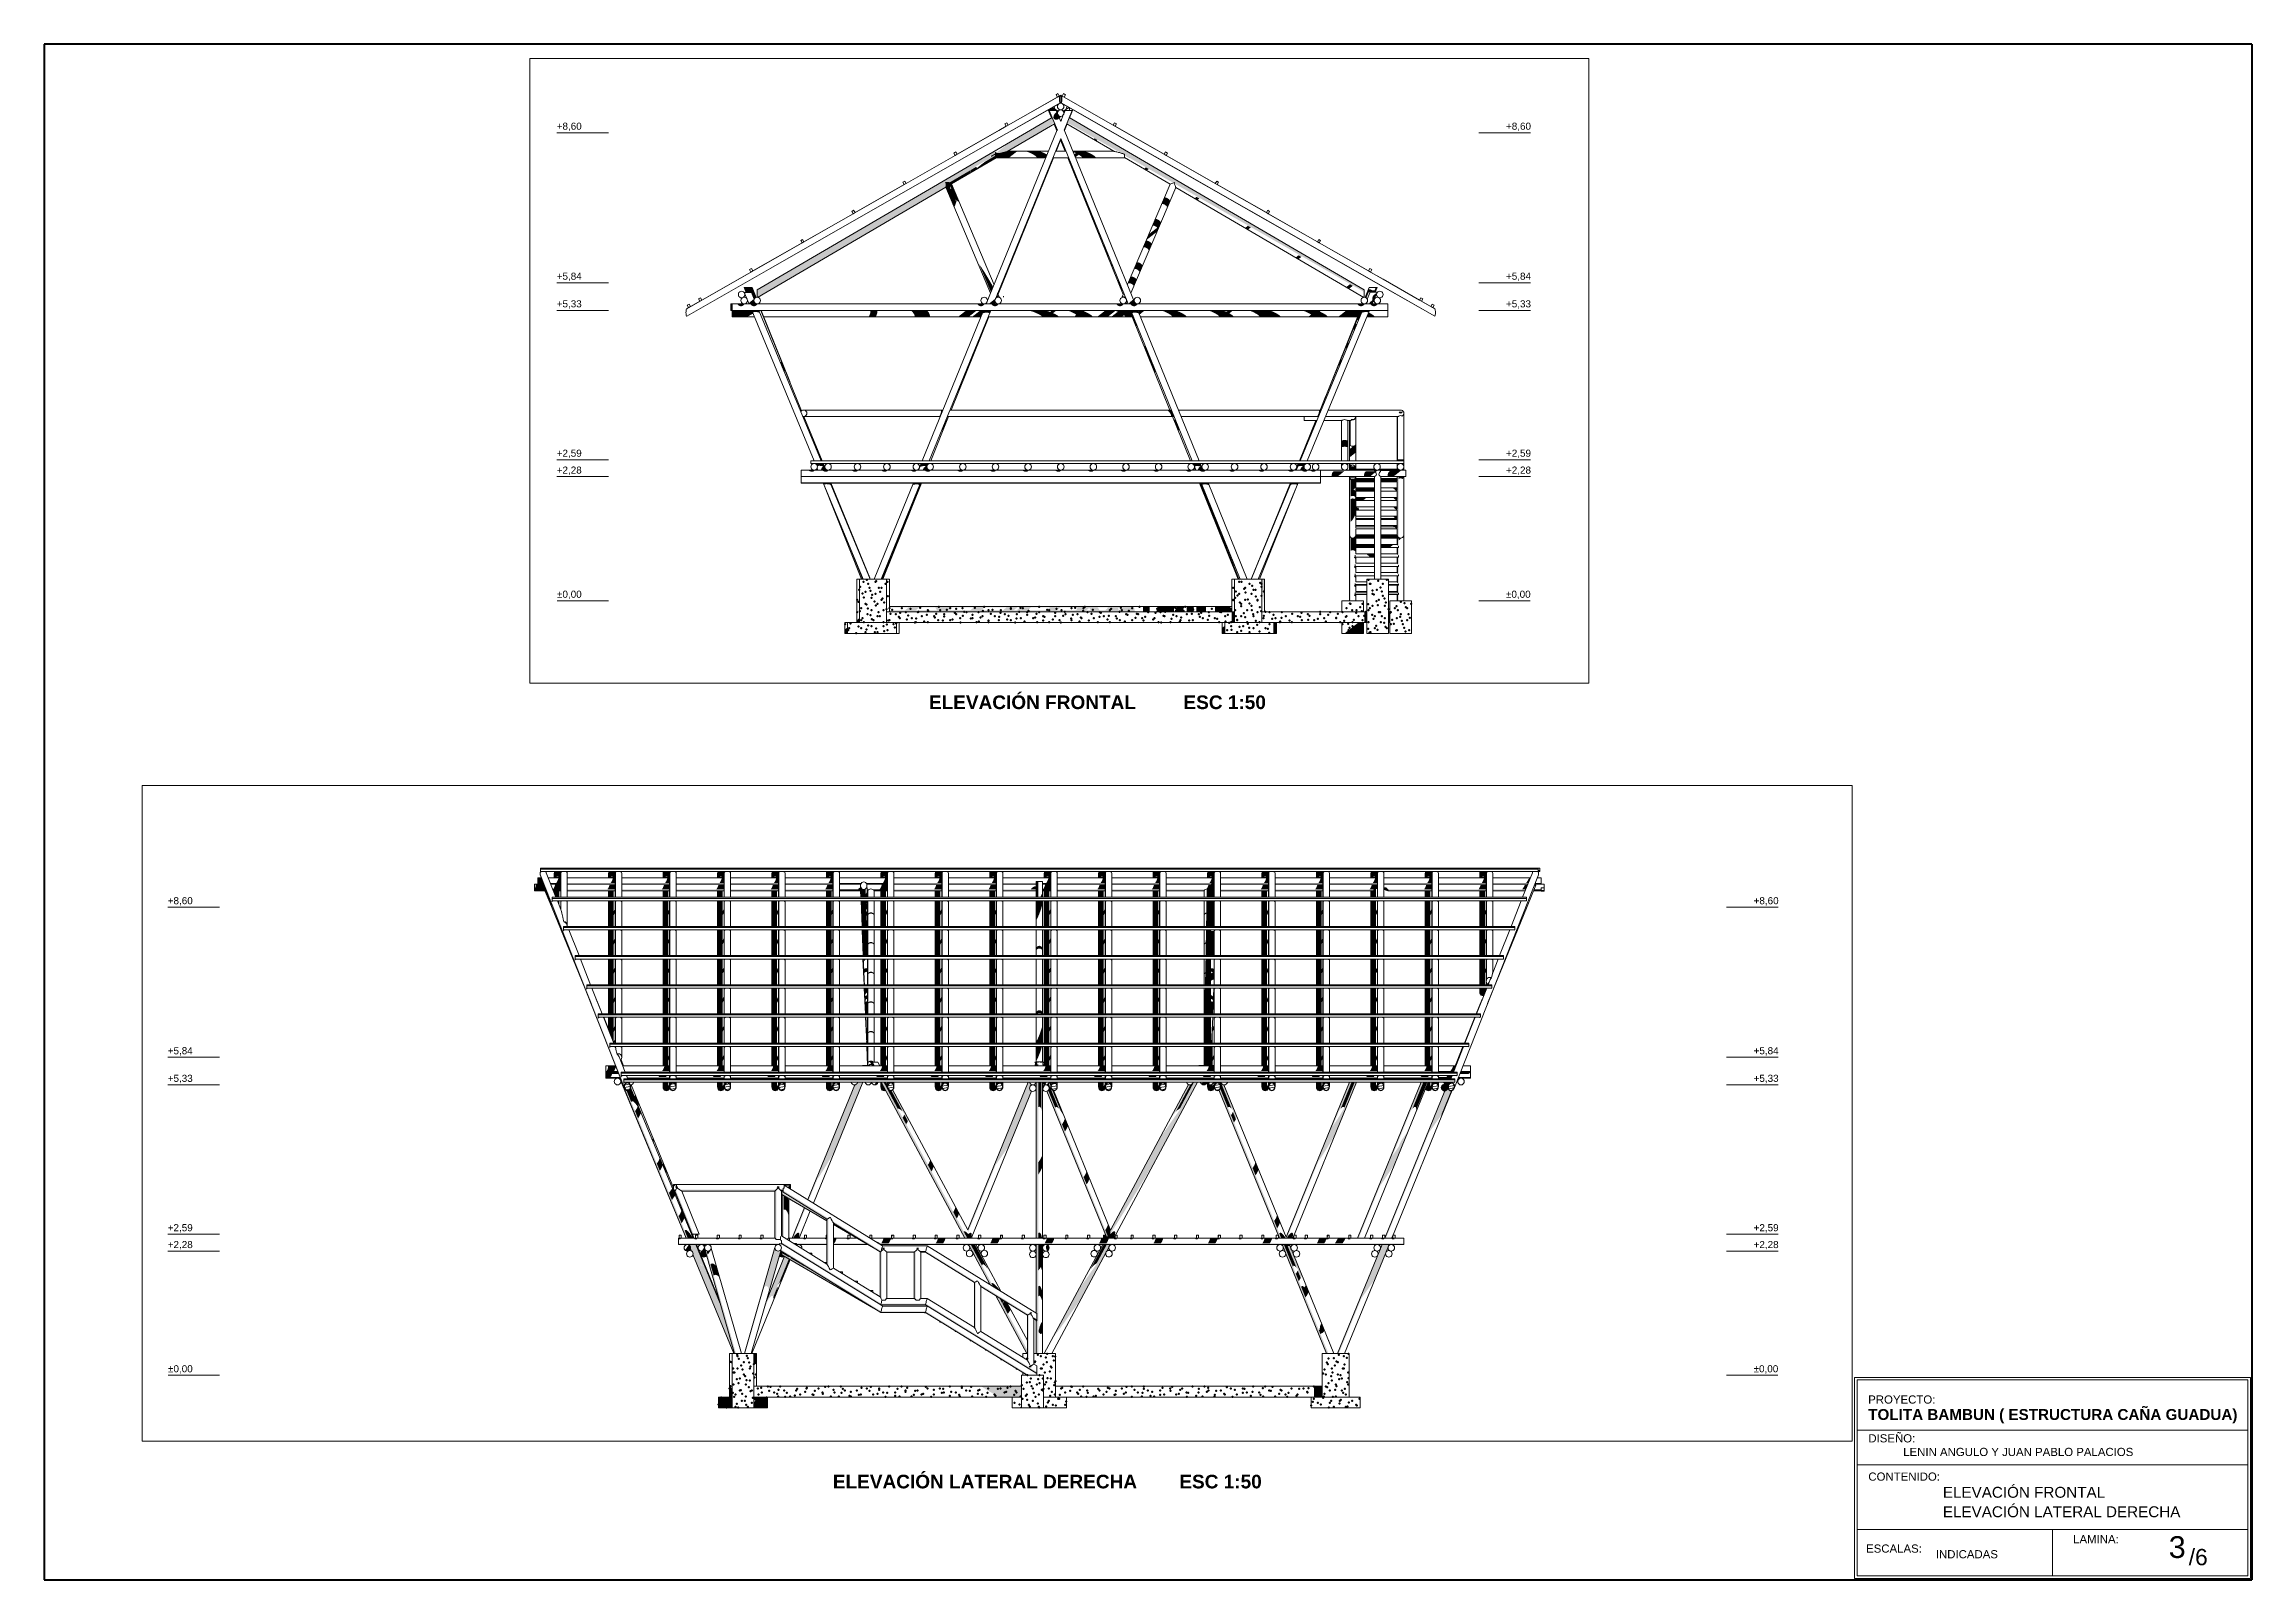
# Paper-space layout '03 ELEVACION FRONTAL Y LATERAL D.' of a CAD drawing. Header units: millimetres. Extents: x 15 to 826, y 15 to 579.
# The model-space entities are those that its viewports show. They can reach past a viewport. Long polylines and large blocks are cut down to what shows.
import ezdxf

# ---------------------------------------------------------------- set-up
doc = ezdxf.new("R2010")
doc.units = ezdxf.units.MM
doc.header["$MEASUREMENT"] = 0
for name, color, linetype, lineweight in [('0_Pluma_Nº__1', 7, 'Continuous', 0), ('COLUMNAS_Pluma_Nº__1', 7, 'Continuous', 0), ('EJES_Pluma_Nº__21', 7, 'Continuous', 5), ('ELECTRICAS_Pluma_Nº__120', 7, 'Continuous', 13), ('ENTIRADO_Pluma_Nº__21', 7, 'Continuous', 5), ('Losas_Pluma_Nº__1', 7, 'Continuous', 0), ('Muros_Pluma_Nº__121', 7, 'Continuous', 50), ('TERRENO_Pluma_Nº__21', 7, 'Continuous', 5), ('TEXTOS LAMINAS_Pluma_Nº__1', 7, 'Continuous', 0), ('VIGAS DE CIMENTACION_Pluma_Nº__21', 7, 'Continuous', 5), ('Vigas_Pluma_Nº__1', 7, 'Continuous', 0), ('Vigas_Pluma_Nº__21', 7, 'Continuous', 5), ('Vigas_Pluma_Nº__61', 7, 'Continuous', 20), ('Vigas_Pluma_Nº__81', 7, 'Continuous', 30)]:
    doc.layers.add(name, color=color, linetype=linetype, lineweight=lineweight)
for name, color, linetype, lineweight, true_color in [('0_Pluma_Nº__23', 7, 'Continuous', 5, 0x646464), ('COLUMNAS_Pluma_Nº__102', 7, 'Continuous', 40, 0x323232), ('COLUMNAS_Pluma_Nº__3', 7, 'Continuous', 0, 0x646464), ('ENTIRADO_Pluma_Nº__3', 7, 'Continuous', 0, 0x646464), ('Gradas_Pluma_Nº__2', 7, 'Continuous', 0, 0x323232), ('Gradas_Pluma_Nº__3', 7, 'Continuous', 0, 0x646464), ('Losas_Pluma_Nº__102', 7, 'Continuous', 40, 0x323232), ('Losas_Pluma_Nº__3', 7, 'Continuous', 0, 0x646464), ('VIGAS DE CIMENTACION_Pluma_Nº__102', 7, 'Continuous', 40, 0x323232), ('VIGAS DE CIMENTACION_Pluma_Nº__3', 7, 'Continuous', 0, 0x646464), ('Vigas_Pluma_Nº__3', 7, 'Continuous', 0, 0x646464)]:
    doc.layers.add(name, color=color, linetype=linetype, lineweight=lineweight, true_color=true_color)
for name, color, linetype in [('COLUMNAS', 7, 'Continuous'), ('ENTIRADO', 7, 'Continuous'), ('Gradas', 7, 'Continuous'), ('Losas', 7, 'Continuous'), ('Vigas', 7, 'Continuous'), ('VIGAS DE CIMENTACION', 7, 'Continuous')]:
    doc.layers.add(name, color=color, linetype=linetype)
doc.layers.add('NonPlottable_REFERENCIAS', color=7, linetype='Continuous', plot=False)
doc.styles.add('Estilo_Generado_1', font='swiss.ttf')
doc.styles.add('Estilo_Generado_3', font='swissb.ttf')
doc.styles.add('Estilo_Generado_4', font='swiss.ttf')
doc.styles.add('Estilo_Generado_5', font='swissi.ttf')
pattern_1 = [(10, (0, 0), (-7.81417, 44.31635), [])]
pattern_2 = [(180, (0, 2e-13), (0, 152), [])]
pattern_3 = [(180, (9e-13, 4e-13), (0, 152), [])]

psp = doc.layouts.new('03 ELEVACION FRONTAL Y LATERAL D.')

# ---------------------------------------------------------------- texts
at = {"layer": 'EJES_Pluma_Nº__21', "linetype": 'Continuous', "insert": (712.49, 43.55), "char_height": 4, "width": 146.125, "attachment_point": 4, "line_spacing_factor": 1.071441, "style": 'Estilo_Generado_4'}
psp.add_mtext('\\A1;{\\fSwis721 BT|b0|i0|c0|p34;ELEVACIÓN FRONTAL\\P\\fSwis721 BT|b0|i0|c0|p34;ELEVACIÓN LATERAL DERECHA}', dxfattribs=at)
at = {"layer": 'EJES_Pluma_Nº__21', "linetype": 'Continuous', "insert": (798.59, 26.97), "char_height": 8, "attachment_point": 5, "style": 'Estilo_Generado_4'}
psp.add_mtext('\\A1;{\\fSwis721 BT|b0|i0|c0|p34;3}', dxfattribs=at)
at = {"layer": 'ELECTRICAS_Pluma_Nº__120', "linetype": 'Continuous', "char_height": 5, "attachment_point": 4, "style": 'Estilo_Generado_3'}
for s, insert in [('\\A1;{\\fSwis721 BT|b1|i0|c0|p34;ELEVACIÓN FRONTAL         ESC 1:50}', (340.02, 337.26)), ('\\A1;{\\fSwis721 BT|b1|i0|c0|p34;ELEVACIÓN LATERAL DERECHA        ESC 1:50}', (304.73, 51.05))]:
    psp.add_mtext(s, dxfattribs=dict(at, insert=insert))
at = {"layer": 'TEXTOS LAMINAS_Pluma_Nº__1', "linetype": 'Continuous', "char_height": 3, "attachment_point": 4, "style": 'Estilo_Generado_5'}
for s, insert, width in [('\\A1;{\\fSwis721 BT|b0|i0|c0|p34;PROYECTO:\\P\\fSwis721 BT|b1|i0|c0|p34;\\H1.3333x;TOLITA BAMBUN ( ESTRUCTURA CAÑA GUADUA)}', (685.07, 77.62), 138.3647), ('\\A1;{\\fSwis721 BT|b0|i0|c0|p34;DISEÑO:\\P           LENIN ANGULO Y JUAN PABLO PALACIOS}', (685.12, 64.45), 138.3647), ('\\A1;{\\fSwis721 BT|b0|i0|c0|p34;CONTENIDO:\\P           }', (685.12, 50.39), 138.3647), ('\\A1;{\\fSwis721 BT|b0|i0|c0|p34;LAMINA:}', (760.35, 29.93), 26.5725)]:
    psp.add_mtext(s, dxfattribs=dict(at, insert=insert, width=width))
at = {"layer": 'TEXTOS LAMINAS_Pluma_Nº__1', "linetype": 'Continuous', "attachment_point": 4, "style": 'Estilo_Generado_5'}
for s, insert, char_height, width, line_spacing_factor in [('\\A1;{\\fSwis721 BT|b0|i0|c0|p34;ESCALAS:\\P                      INDICADAS}', (684.29, 25.42), 3, 61.0954, 0.416368), ('\\A1;\\P         {\\fSwis721 BT|b0|i0|c0|p34;/6}', (781.85, 27.23), 6, 290.8212, 0.783209)]:
    psp.add_mtext(s, dxfattribs=dict(at, insert=insert, char_height=char_height, width=width, line_spacing_factor=line_spacing_factor))

msp = doc.modelspace()

# ---------------------------------------------------------------- blocks, each defined once
blk = doc.blocks.new('Elem Sección_1_2')
at = {"layer": 'COLUMNAS_Pluma_Nº__3', "linetype": 'Continuous', "lineweight": 0, "true_color": 0x191919}
for points in [[(-29208, 5689), (-29206, 5684), (-29201, 5684), (-29203, 5689)], [(-29192, 5689), (-29203, 5689), (-29201, 5684), (-29190, 5684)], [(-29192, 5689), (-29190, 5684), (-29175, 5684), (-29177, 5689)], [(-29177, 5689), (-29175, 5684), (-29156, 5684), (-29158, 5689)], [(-29138, 5689), (-29158, 5689), (-29156, 5684), (-29136, 5684)], [(-29138, 5689), (-29136, 5684), (-29116, 5684), (-29118, 5689)], [(-29118, 5689), (-29116, 5684), (-29115, 5684), (-29115, 5689)], [(-28996, 5293), (-28998, 5279), (-29004, 5266), (-28860, 4913), (-28847, 4929)], [(-28995, 5340), (-28995, 5300), (-28996, 5293), (-28847, 4929), (-28825, 4924)], [(-28995, 5383), (-28995, 5340), (-28825, 4924), (-28795, 4899), (-28993, 5383)], [(-28987, 5383), (-28993, 5383), (-28795, 4899), (-28760, 4856), (-28769, 4836), (-28714, 4702), (-28706, 4722), (-28959, 5343), (-28964, 5345), (-28977, 5358), (-28986, 5375)], [(-28959, 5343), (-28706, 4722), (-28700, 4739), (-28943, 5336), (-28947, 5336)], [(-28943, 5336), (-28700, 4739), (-28698, 4749), (-28689, 4732), (-28935, 5334)], [(-28934, 5334), (-28935, 5334), (-28689, 4732), (-28660, 4664), (-28905, 5264), (-28921, 5301), (-28920, 5301)], [(-29021, 5244), (-29025, 5241), (-27913, 2520), (-27908, 2520)], [(-29021, 5244), (-27908, 2520), (-27897, 2520), (-29013, 5251), (-29020, 5244)], [(-29006, 5260), (-29013, 5251), (-27897, 2520), (-27882, 2520), (-29004, 5266)], [(-28792, 4794), (-28804, 4777), (-28749, 4643), (-28738, 4660)], [(-28780, 4814), (-28792, 4794), (-28738, 4660), (-28726, 4680)], [(-28769, 4836), (-28780, 4814), (-28726, 4680), (-28714, 4702)], [(-28407, 3806), (-28353, 3672), (-28341, 3689), (-28395, 3823)], [(-28395, 3823), (-28341, 3689), (-28329, 3709), (-28383, 3843)], [(-28383, 3843), (-28329, 3709), (-28318, 3730), (-28372, 3864)], [(-28364, 3885), (-28372, 3864), (-28318, 3730), (-28309, 3751)], [(-28358, 3902), (-28364, 3885), (-28309, 3751), (-28303, 3768)], [(-28358, 3902), (-28303, 3768), (-28300, 3781), (-28355, 3915)], [(-28355, 3915), (-28300, 3781), (-28302, 3788), (-28357, 3922)], [(-27999, 2852), (-28010, 2835), (-27956, 2701), (-27944, 2718)], [(-27987, 2872), (-27999, 2852), (-27944, 2718), (-27932, 2738)], [(-27976, 2893), (-27987, 2872), (-27932, 2738), (-27921, 2759)], [(-27967, 2914), (-27976, 2893), (-27921, 2759), (-27912, 2780)], [(-27961, 2931), (-27967, 2914), (-27912, 2780), (-27906, 2797)], [(-27958, 2944), (-27961, 2931), (-27906, 2797), (-27904, 2810)], [(-27960, 2951), (-27958, 2944), (-27904, 2810), (-27905, 2817)], [(-27904, 2620), (-27916, 2603), (-27882, 2520), (-27863, 2520)], [(-27882, 2615), (-27904, 2620), (-27863, 2520), (-27843, 2520)], [(-27851, 2589), (-27882, 2615), (-27843, 2520), (-27823, 2520)], [(-27816, 2546), (-27851, 2589), (-27823, 2520), (-27806, 2520)], [(-27800, 2520), (-27816, 2546), (-27806, 2520)], [(-27808, 2581), (-27799, 2554), (-27791, 2535), (-27791, 2538)], [(-27799, 2554), (-27793, 2521), (-27793, 2520), (-27791, 2520), (-27791, 2534), (-27791, 2535)], [(-27793, 2521), (-27793, 2520), (-27793, 2520)], [(-27864, 2400), (-27804, 2254), (-27801, 2249), (-27801, 2246), (-27047, 400), (-27042, 400), (-27859, 2400)], [(-27859, 2400), (-27042, 400), (-27031, 400), (-27848, 2400)], [(-27848, 2400), (-27031, 400), (-27015, 400), (-27833, 2400)], [(-27814, 2400), (-27833, 2400), (-27667, 1995), (-27655, 2012)], [(-27794, 2400), (-27814, 2400), (-27655, 2012), (-27633, 2007), (-27786, 2380), (-27792, 2380), (-27792, 2392), (-27791, 2394)], [(-27794, 2400), (-27791, 2394), (-27791, 2400)], [(-27766, 2380), (-27786, 2380), (-27633, 2007), (-27603, 1981)], [(-27749, 2380), (-27766, 2380), (-27603, 1981), (-27570, 1941), (-27579, 1922), (-27524, 1788), (-27515, 1808)], [(-27736, 2380), (-27749, 2380), (-27515, 1808), (-27509, 1826)], [(-27728, 2380), (-27736, 2380), (-27509, 1826), (-27507, 1835), (-27497, 1815)], [(-27726, 2380), (-27728, 2380), (-27497, 1815), (-27468, 1747), (-27716, 2355), (-27719, 2362), (-27719, 2363)], [(-27602, 1881), (-27614, 1864), (-27559, 1730), (-27547, 1747)], [(-27590, 1901), (-27602, 1881), (-27547, 1747), (-27535, 1767)], [(-27579, 1922), (-27590, 1901), (-27535, 1767), (-27524, 1788)], [(-27504, 1642), (-27516, 1626), (-27436, 1429), (-27424, 1446)], [(-27504, 1642), (-27424, 1446), (-27411, 1464), (-27482, 1637)], [(-27482, 1637), (-27411, 1464), (-27400, 1484), (-27453, 1615), (-27454, 1614)], [(-27453, 1615), (-27400, 1484), (-27390, 1501), (-27443, 1633)], [(-27436, 1647), (-27443, 1633), (-27390, 1501), (-27382, 1515)], [(-27432, 1656), (-27436, 1647), (-27382, 1515), (-27378, 1525)], [(-27432, 1656), (-27378, 1525), (-27378, 1528), (-27432, 1660)], [(-27147, 769), (-27177, 842), (-27189, 825), (-27159, 752)], [(-27130, 775), (-27171, 876), (-27175, 862), (-27177, 842), (-27147, 769), (-27137, 770)], [(-27165, 909), (-27169, 892), (-27171, 876), (-27130, 775), (-27121, 777), (-27114, 784)], [(-27165, 909), (-27114, 784), (-27111, 786), (-27102, 798), (-27156, 930), (-27158, 927), (-27164, 914)], [(-27148, 942), (-27156, 930), (-27102, 798), (-27094, 810)], [(-27150, 966), (-27149, 964), (-27089, 817), (-27088, 818), (-27154, 979), (-27153, 976)], [(-27145, 946), (-27148, 942), (-27094, 810), (-27089, 817), (-27149, 964), (-27146, 949)], [(-27047, 715), (-27043, 705), (-27042, 702), (-26997, 591), (-26996, 589), (-26994, 586), (-26994, 587), (-27047, 718)], [(-26997, 591), (-27042, 702), (-27039, 688), (-27033, 668), (-27026, 647), (-27017, 626), (-27009, 609), (-27001, 596)]]:
    blk.add_hatch(color=250, dxfattribs=at).paths.add_polyline_path(points)
at = {"layer": 'COLUMNAS_Pluma_Nº__1', "linetype": 'Continuous'}
for p, q in [((-29208, 5689), (-29203, 5689)), ((-29206, 5684), (-29208, 5689)), ((-29203, 5689), (-29192, 5689)), ((-29192, 5689), (-29177, 5689)), ((-29177, 5689), (-29158, 5689)), ((-29158, 5689), (-29138, 5689)), ((-29138, 5689), (-29118, 5689)), ((-29118, 5689), (-29115, 5689)), ((-28979, 5446), (-28982, 5453)), ((-27791, 2538), (-28934, 5334)), ((-27913, 2520), (-29025, 5241)), ((-27804, 2254), (-27864, 2400)), ((-27047, 400), (-27801, 2246)), ((-26917, 400), (-27726, 2380))]:
    blk.add_line(p, q, dxfattribs=at)
blk = doc.blocks.new('Elem Sección_2_2')
at = {"layer": 'COLUMNAS_Pluma_Nº__3', "linetype": 'Continuous', "lineweight": 0, "true_color": 0x191919}
for points in [[(-24659, 5753), (-24687, 5684), (-24686, 5684), (-24658, 5753)], [(-24686, 5684), (-24678, 5684), (-24650, 5753), (-24658, 5753)], [(-24650, 5753), (-24678, 5684), (-24672, 5684), (-24644, 5753)], [(-25165, 4462), (-25124, 4519), (-24817, 5270), (-24818, 5272), (-24821, 5293), (-24819, 5309), (-24823, 5298), (-24821, 5283), (-24824, 5265), (-24832, 5248), (-24845, 5235), (-24850, 5232)], [(-24835, 5322), (-24834, 5321), (-24829, 5334), (-24830, 5334)], [(-24834, 5321), (-24832, 5318), (-24830, 5314), (-24821, 5336), (-24829, 5334)], [(-24821, 5336), (-24830, 5314), (-24824, 5302), (-24823, 5298), (-24819, 5309), (-24818, 5315), (-24807, 5341), (-24817, 5336)], [(-24785, 5446), (-24783, 5446), (-24780, 5453), (-24782, 5453)], [(-24780, 5453), (-24783, 5446), (-24775, 5446), (-24772, 5453)], [(-24772, 5453), (-24775, 5446), (-24766, 5446), (-24763, 5453)], [(-24875, 5224), (-25980, 2520), (-25979, 2520), (-24874, 5224)], [(-25979, 2520), (-25971, 2520), (-24866, 5225), (-24874, 5224)], [(-25971, 2520), (-25958, 2520), (-24850, 5232), (-24862, 5226), (-24866, 5225)], [(-24817, 5270), (-25124, 4519), (-25077, 4585), (-24806, 5250), (-24809, 5253), (-24810, 5255)], [(-24806, 5250), (-25077, 4585), (-25029, 4653), (-24791, 5237), (-24796, 5240)], [(-24791, 5237), (-25029, 4653), (-24985, 4716), (-24774, 5232), (-24779, 5232)], [(-24774, 5232), (-24985, 4716), (-24948, 4768), (-24759, 5231), (-24760, 5231)], [(-24948, 4768), (-24923, 4804), (-24747, 5235), (-24759, 5231)], [(-24747, 5235), (-24923, 4804), (-24920, 4808), (-24935, 4762), (-24741, 5237)], [(-25842, 2554), (-25866, 2520), (-25856, 2520)], [(-25842, 2554), (-25856, 2520), (-25851, 2520), (-25831, 2570)], [(-26029, 2400), (-26847, 400), (-26845, 400), (-26028, 2400)], [(-26028, 2400), (-26845, 400), (-26837, 400), (-26020, 2400)], [(-26837, 400), (-26824, 400), (-26007, 2400), (-26020, 2400)], [(-26007, 2400), (-26412, 1409), (-26371, 1467), (-25990, 2400)], [(-25990, 2400), (-26371, 1467), (-26324, 1533), (-25970, 2400)], [(-26324, 1533), (-26277, 1601), (-25950, 2400), (-25970, 2400)], [(-26277, 1601), (-26232, 1664), (-25931, 2400), (-25950, 2400)], [(-26232, 1664), (-26195, 1716), (-25916, 2400), (-25931, 2400)], [(-26195, 1716), (-26170, 1751), (-25905, 2400), (-25916, 2400)], [(-26170, 1751), (-26158, 1768), (-25962, 2248), (-25962, 2249), (-25962, 2250), (-25900, 2400), (-25905, 2400)]]:
    blk.add_hatch(color=250, dxfattribs=at).paths.add_polyline_path(points)
at = {"layer": 'COLUMNAS_Pluma_Nº__1', "linetype": 'Continuous'}
for p, q in [((-24687, 5684), (-24659, 5753)), ((-24659, 5753), (-24658, 5753)), ((-24658, 5753), (-24650, 5753)), ((-24650, 5753), (-24644, 5753)), ((-24835, 5322), (-24830, 5334)), ((-24785, 5446), (-24782, 5453)), ((-25980, 2520), (-24875, 5224)), ((-25851, 2520), (-24741, 5237)), ((-26847, 400), (-26029, 2400)), ((-26717, 400), (-25962, 2248)), ((-25962, 2250), (-25900, 2400))]:
    blk.add_line(p, q, dxfattribs=at)
blk = doc.blocks.new('Elem Sección_3_2')
at = {"layer": 'COLUMNAS_Pluma_Nº__3', "linetype": 'Continuous', "lineweight": 0, "true_color": 0x191919}
for points in [[(-35424, 5750), (-35426, 5750), (-35390, 5684), (-35388, 5684)], [(-35416, 5750), (-35424, 5750), (-35388, 5684), (-35380, 5684)], [(-35402, 5750), (-35416, 5750), (-35380, 5684), (-35366, 5684)], [(-35402, 5750), (-35366, 5684), (-35348, 5684), (-35383, 5750)], [(-35259, 5693), (-35259, 5684), (-35254, 5684)], [(-35266, 5453), (-35262, 5446), (-35261, 5446), (-35265, 5453)], [(-35256, 5453), (-35265, 5453), (-35261, 5446), (-35252, 5446)], [(-35242, 5453), (-35256, 5453), (-35252, 5446), (-35238, 5446)], [(-35224, 5453), (-35242, 5453), (-35238, 5446), (-35220, 5446)], [(-35228, 5383), (-33691, 2520), (-33690, 2520), (-35227, 5383)], [(-35218, 5383), (-35227, 5383), (-33690, 2520), (-33681, 2520)], [(-35203, 5453), (-35224, 5453), (-35220, 5446), (-35199, 5446)], [(-35218, 5383), (-33681, 2520), (-33667, 2520), (-35204, 5383)], [(-35204, 5383), (-33667, 2520), (-33649, 2520), (-35186, 5383)], [(-35182, 5453), (-35203, 5453), (-35199, 5446), (-35178, 5446)], [(-35186, 5383), (-34923, 4892), (-34904, 4895), (-35093, 5247), (-35103, 5260), (-35112, 5279), (-35113, 5285), (-35166, 5383)], [(-35177, 5453), (-35182, 5453), (-35178, 5446), (-35169, 5446)], [(-35148, 5383), (-35166, 5383), (-35113, 5285), (-35115, 5300), (-35115, 5328), (-35124, 5344), (-35124, 5345), (-35138, 5358), (-35146, 5375)], [(-35131, 5453), (-35127, 5446), (-35127, 5446), (-35130, 5453)], [(-35124, 5344), (-35115, 5328), (-35115, 5340)], [(-35093, 5247), (-34904, 4895), (-34873, 4878), (-35064, 5233), (-35073, 5234), (-35090, 5244)], [(-35055, 5231), (-35064, 5233), (-34873, 4878), (-34835, 4843), (-35044, 5233)], [(-35044, 5233), (-34835, 4843), (-34799, 4801), (-34804, 4786), (-34740, 4667), (-34734, 4685), (-35031, 5238), (-35036, 5234)], [(-35022, 5243), (-35031, 5238), (-34734, 4685), (-34730, 4699)], [(-35020, 5244), (-35022, 5243), (-34730, 4699), (-34730, 4703), (-34707, 4665), (-35019, 5245)], [(-34824, 4747), (-34835, 4729), (-34771, 4610), (-34760, 4628)], [(-34814, 4767), (-34824, 4747), (-34760, 4628), (-34749, 4647)], [(-34804, 4786), (-34814, 4767), (-34749, 4647), (-34740, 4667)], [(-34360, 3882), (-34371, 3864), (-34307, 3745), (-34295, 3762)], [(-34360, 3882), (-34295, 3762), (-34285, 3782), (-34349, 3901)], [(-34349, 3901), (-34285, 3782), (-34276, 3802), (-34340, 3921)], [(-34333, 3939), (-34340, 3921), (-34276, 3802), (-34269, 3820)], [(-34330, 3953), (-34333, 3939), (-34269, 3820), (-34266, 3834)], [(-34330, 3962), (-34330, 3953), (-34266, 3834), (-34266, 3843)], [(-33895, 3016), (-33906, 2999), (-33842, 2879), (-33831, 2897)], [(-33884, 3036), (-33895, 3016), (-33831, 2897), (-33820, 2917)], [(-33884, 3036), (-33820, 2917), (-33811, 2936), (-33875, 3056)], [(-33875, 3056), (-33811, 2936), (-33805, 2954), (-33869, 3074)], [(-33865, 3088), (-33869, 3074), (-33805, 2954), (-33801, 2969)], [(-33865, 3097), (-33865, 3088), (-33801, 2969), (-33801, 2978)], [(-33696, 2646), (-33715, 2642), (-33649, 2520), (-33628, 2520)], [(-33666, 2629), (-33696, 2646), (-33628, 2520), (-33607, 2520)], [(-33627, 2593), (-33666, 2629), (-33607, 2520), (-33588, 2520), (-33598, 2540), (-33610, 2540), (-33611, 2541), (-33622, 2565), (-33626, 2592)], [(-33648, 2691), (-33638, 2665), (-33635, 2658), (-33637, 2669), (-33636, 2671)], [(-33632, 2633), (-33632, 2633), (-33635, 2655), (-33635, 2658), (-33638, 2665)], [(-33632, 2630), (-33632, 2633), (-33632, 2633)], [(-33626, 2593), (-33627, 2593), (-33626, 2592)], [(-33582, 2540), (-33598, 2540), (-33588, 2520), (-33571, 2520)], [(-33582, 2540), (-33571, 2520), (-33567, 2520), (-33577, 2533), (-33572, 2533), (-33568, 2535), (-33571, 2540)], [(-33571, 2540), (-33568, 2535), (-33566, 2534), (-33565, 2537), (-33566, 2540)], [(-33627, 2400), (-33558, 2272), (-33557, 2271), (-33548, 2254), (-33548, 2254), (-33235, 1670), (-33232, 1669), (-33625, 2400)], [(-33625, 2400), (-33232, 1669), (-33220, 1661), (-33617, 2400)], [(-33617, 2400), (-33220, 1661), (-33199, 1648), (-33603, 2400)], [(-33585, 2400), (-33603, 2400), (-33199, 1648), (-33172, 1631)], [(-33564, 2400), (-33585, 2400), (-33378, 2014), (-33366, 2032)], [(-33543, 2400), (-33564, 2400), (-33366, 2032), (-33360, 2044), (-33348, 2037)], [(-33523, 2400), (-33543, 2400), (-33348, 2037), (-33309, 2001)], [(-33507, 2400), (-33523, 2400), (-33309, 2001), (-33266, 1950)], [(-33507, 2400), (-33266, 1950), (-33222, 1889), (-33496, 2400)], [(-33491, 2400), (-33496, 2400), (-33222, 1889), (-33181, 1823)], [(-33185, 1694), (-33204, 1690), (-33172, 1631), (-33141, 1612)], [(-33185, 1694), (-33141, 1612), (-33109, 1593), (-33155, 1677)], [(-33116, 1641), (-33155, 1677), (-33109, 1593), (-33080, 1574)], [(-33072, 1590), (-33116, 1641), (-33080, 1574), (-33056, 1560)], [(-33122, 1459), (-32553, 400), (-32551, 400), (-33119, 1458)], [(-33119, 1458), (-32551, 400), (-32544, 400), (-32544, 402), (-33107, 1450)], [(-33086, 1437), (-33107, 1450), (-32544, 402), (-32544, 428)], [(-33086, 1437), (-32544, 428), (-32544, 462), (-33059, 1421)], [(-33060, 1574), (-33072, 1590), (-33056, 1560), (-33039, 1549), (-33056, 1580)], [(-33028, 1401), (-33059, 1421), (-33006, 1322), (-32994, 1339)], [(-33053, 1584), (-33056, 1580), (-33039, 1549), (-33032, 1545)], [(-33028, 1401), (-32994, 1339), (-32982, 1356), (-32996, 1382)], [(-32991, 1332), (-33003, 1316), (-32903, 1129), (-32891, 1146)], [(-32996, 1382), (-32982, 1356), (-32974, 1368)], [(-32979, 1350), (-32991, 1332), (-32891, 1146), (-32879, 1163)], [(-32968, 1365), (-32979, 1350), (-32879, 1163), (-32868, 1179), (-32967, 1364)], [(-32943, 1349), (-32967, 1364), (-32868, 1179), (-32858, 1192)], [(-32926, 1339), (-32943, 1349), (-32858, 1192), (-32852, 1201)], [(-32919, 1334), (-32926, 1339), (-32852, 1201), (-32849, 1205)], [(-32424, 413), (-32424, 409), (-32420, 400), (-32417, 400)]]:
    blk.add_hatch(color=250, dxfattribs=at).paths.add_polyline_path(points)
at = {"layer": 'COLUMNAS_Pluma_Nº__1', "linetype": 'Continuous'}
for p, q in [((-35424, 5750), (-35426, 5750)), ((-35426, 5750), (-35390, 5684)), ((-35416, 5750), (-35424, 5750)), ((-35402, 5750), (-35416, 5750)), ((-35383, 5750), (-35402, 5750)), ((-35363, 5750), (-35383, 5750)), ((-35341, 5750), (-35363, 5750)), ((-35322, 5750), (-35341, 5750)), ((-35306, 5750), (-35322, 5750)), ((-35295, 5750), (-35306, 5750)), ((-35290, 5750), (-35295, 5750)), ((-35290, 5750), (-35254, 5684)), ((-35266, 5453), (-35262, 5446)), ((-35228, 5383), (-33691, 2520)), ((-35130, 5453), (-35127, 5446)), ((-35019, 5245), (-33636, 2671)), ((-33566, 2540), (-33556, 2520)), ((-33627, 2400), (-33558, 2272)), ((-33548, 2254), (-33235, 1670)), ((-33491, 2400), (-33032, 1545)), ((-33122, 1459), (-32553, 400)), ((-32919, 1334), (-32544, 636)), ((-32424, 413), (-32417, 400))]:
    blk.add_line(p, q, dxfattribs=at)
blk = doc.blocks.new('Elem Sección_4_2')
at = {"layer": 'COLUMNAS_Pluma_Nº__3', "linetype": 'Continuous', "lineweight": 0, "true_color": 0x191919}
for points in [[(-32382, 5753), (-32385, 5753), (-32385, 5750), (-32382, 5750)], [(-32382, 5753), (-32382, 5750), (-32374, 5750), (-32374, 5753)], [(-32360, 5753), (-32374, 5753), (-32374, 5750), (-32360, 5750)], [(-32360, 5750), (-32344, 5750), (-32344, 5753), (-32360, 5753)], [(-32349, 5697), (-32344, 5692), (-32344, 5687), (-32344, 5711)], [(-32385, 5383), (-32385, 2520), (-32382, 2520), (-32382, 5383)], [(-32382, 5383), (-32382, 2520), (-32374, 2520), (-32374, 5383)], [(-32378, 5446), (-32374, 5446), (-32374, 5453), (-32376, 5453), (-32376, 5453)], [(-32374, 5446), (-32360, 5446), (-32360, 5453), (-32374, 5453)], [(-32374, 5383), (-32374, 2520), (-32360, 2520), (-32360, 5383)], [(-32360, 5446), (-32344, 5446), (-32344, 5453), (-32360, 5453)], [(-32360, 5383), (-32360, 2520), (-32344, 2520), (-32344, 5383)], [(-32325, 5453), (-32344, 5453), (-32344, 5446), (-32325, 5446)], [(-32325, 5383), (-32344, 5383), (-32344, 4923), (-32325, 4933)], [(-32325, 5453), (-32325, 5446), (-32306, 5446), (-32306, 5453)], [(-32306, 5383), (-32325, 5383), (-32325, 4933), (-32306, 4923)], [(-32306, 5453), (-32306, 5446), (-32290, 5446), (-32290, 5453)], [(-32290, 5383), (-32306, 5383), (-32306, 4923), (-32290, 4892)], [(-32290, 5453), (-32290, 5446), (-32276, 5446), (-32276, 5453)], [(-32276, 5383), (-32290, 5383), (-32290, 4892), (-32276, 4844)], [(-32276, 5453), (-32276, 5446), (-32274, 5446), (-32276, 5453)], [(-32268, 5383), (-32276, 5383), (-32276, 4844), (-32268, 4784)], [(-32265, 5383), (-32268, 5383), (-32268, 4784), (-32265, 4717)], [(-32265, 4063), (-32268, 4049), (-32268, 3827), (-32265, 3841)], [(-32325, 3936), (-32344, 3908), (-32344, 3686), (-32325, 3714)], [(-32306, 3967), (-32325, 3936), (-32325, 3714), (-32306, 3745)], [(-32290, 3999), (-32306, 3967), (-32306, 3745), (-32290, 3776)], [(-32276, 4027), (-32290, 3999), (-32290, 3776), (-32276, 3804)], [(-32276, 4027), (-32276, 3804), (-32268, 3827), (-32268, 4049)], [(-32325, 2622), (-32344, 2612), (-32344, 2520), (-32325, 2520)], [(-32306, 2612), (-32325, 2622), (-32325, 2520), (-32306, 2520)], [(-32290, 2581), (-32306, 2612), (-32306, 2520), (-32290, 2520)], [(-32276, 2533), (-32290, 2581), (-32290, 2520), (-32276, 2520)], [(-32276, 2533), (-32276, 2520), (-32268, 2520), (-32268, 2531), (-32275, 2521)], [(-32265, 2535), (-32268, 2531), (-32268, 2520), (-32265, 2520)], [(-32382, 2400), (-32385, 2400), (-32385, 1146), (-32382, 1144)], [(-32382, 1144), (-32374, 1139), (-32374, 2400), (-32382, 2400)], [(-32374, 998), (-32374, 400), (-32360, 400), (-32360, 2400), (-32374, 2400), (-32374, 1139), (-32371, 1137), (-32371, 997)], [(-32344, 2400), (-32360, 2400), (-32360, 400), (-32344, 400)], [(-32344, 2400), (-32344, 1920), (-32325, 1946), (-32325, 2400)], [(-32325, 2400), (-32325, 1946), (-32306, 1973), (-32306, 2400)], [(-32306, 2400), (-32306, 1973), (-32297, 1986), (-32290, 1972), (-32290, 2400)], [(-32276, 2400), (-32290, 2400), (-32290, 1972), (-32276, 1924)], [(-32268, 2400), (-32276, 2400), (-32276, 1924), (-32268, 1864)], [(-32268, 2400), (-32268, 1864), (-32265, 1797), (-32265, 2400)], [(-32325, 1644), (-32344, 1633), (-32344, 1450), (-32325, 1461)], [(-32306, 1633), (-32325, 1644), (-32325, 1461), (-32306, 1450)], [(-32290, 1602), (-32306, 1633), (-32306, 1450), (-32290, 1420)], [(-32276, 1554), (-32290, 1602), (-32290, 1420), (-32276, 1372)], [(-32268, 1494), (-32276, 1554), (-32276, 1372), (-32268, 1311)], [(-32265, 1427), (-32268, 1494), (-32268, 1311), (-32265, 1244)], [(-32385, 1005), (-32385, 400), (-32382, 400), (-32382, 1003)], [(-32374, 998), (-32382, 1003), (-32382, 400), (-32374, 400)], [(-32325, 868), (-32337, 823), (-32336, 792), (-32325, 783)], [(-32306, 926), (-32314, 907), (-32325, 870), (-32325, 868), (-32325, 783), (-32324, 778), (-32313, 765), (-32306, 764)], [(-32302, 939), (-32306, 926), (-32306, 764), (-32301, 758), (-32290, 758), (-32290, 758), (-32290, 961), (-32291, 959)], [(-32276, 980), (-32290, 961), (-32290, 758), (-32283, 763), (-32276, 772)], [(-32268, 992), (-32276, 980), (-32276, 772), (-32268, 784)], [(-32267, 993), (-32268, 992), (-32268, 784), (-32265, 788), (-32265, 1019), (-32266, 1015), (-32267, 999)]]:
    blk.add_hatch(color=250, dxfattribs=at).paths.add_polyline_path(points)
at = {"layer": 'COLUMNAS_Pluma_Nº__1', "linetype": 'Continuous'}
for p, q in [((-32382, 5753), (-32385, 5753)), ((-32385, 5753), (-32385, 5750)), ((-32374, 5753), (-32382, 5753)), ((-32360, 5753), (-32374, 5753)), ((-32344, 5753), (-32360, 5753)), ((-32325, 5753), (-32344, 5753)), ((-32306, 5753), (-32325, 5753)), ((-32290, 5753), (-32306, 5753)), ((-32276, 5753), (-32290, 5753)), ((-32268, 5753), (-32276, 5753)), ((-32265, 5753), (-32268, 5753)), ((-32265, 5753), (-32265, 5750)), ((-32385, 5383), (-32385, 2520)), ((-32265, 5383), (-32265, 2520)), ((-32385, 2400), (-32385, 1146)), ((-32265, 2400), (-32265, 400)), ((-32385, 1005), (-32385, 400))]:
    blk.add_line(p, q, dxfattribs=at)
blk = doc.blocks.new('Elem Sección_5_2')
at = {"layer": 'Vigas_Pluma_Nº__21', "linetype": 'Continuous'}
for p, q in [((-25920, 2340), (-25917, 2359)), ((-25917, 2321), (-25920, 2340)), ((-25917, 2359), (-25909, 2375)), ((-25909, 2305), (-25917, 2321)), ((-25909, 2375), (-25895, 2389)), ((-25895, 2291), (-25909, 2305)), ((-25895, 2389), (-25879, 2397)), ((-25887, 2287), (-25895, 2291)), ((-25879, 2397), (-25860, 2400)), ((-25860, 2280), (-25878, 2283)), ((-25860, 2400), (-25841, 2397)), ((-25841, 2283), (-25860, 2280)), ((-25841, 2397), (-25825, 2389)), ((-25825, 2291), (-25841, 2283)), ((-25825, 2389), (-25811, 2375)), ((-25811, 2305), (-25825, 2291)), ((-25811, 2375), (-25803, 2359)), ((-25803, 2321), (-25811, 2305)), ((-25803, 2359), (-25800, 2340)), ((-25800, 2340), (-25803, 2321))]:
    blk.add_line(p, q, dxfattribs=at)
blk = doc.blocks.new('Elem Sección_6_2')
at = {"layer": 'Vigas_Pluma_Nº__3', "linetype": 'Continuous', "lineweight": 0, "true_color": 0x191919}
for points in [[(-36665, 2509), (-36608, 2509), (-36602, 2517), (-36677, 2517), (-36678, 2516)], [(-36675, 2520), (-36677, 2517), (-36602, 2517), (-36600, 2520)], [(-36665, 2509), (-36655, 2499), (-36615, 2499), (-36608, 2509)], [(-36278, 2516), (-36265, 2509), (-36225, 2509), (-36225, 2517), (-36277, 2517)], [(-36275, 2520), (-36277, 2517), (-36225, 2517), (-36225, 2520)], [(-36225, 2509), (-36265, 2509), (-36255, 2499), (-36225, 2499)], [(-36105, 2517), (-36052, 2517), (-36056, 2520), (-36105, 2520)], [(-36105, 2509), (-36052, 2509), (-36052, 2517), (-36105, 2517)], [(-36105, 2509), (-36105, 2495), (-36055, 2495), (-36052, 2509)], [(-36105, 2495), (-36105, 2479), (-36061, 2479), (-36055, 2495)], [(-36105, 2460), (-36069, 2460), (-36061, 2479), (-36105, 2479)], [(-36069, 2460), (-36105, 2460), (-36105, 2441), (-36079, 2441)], [(-36079, 2441), (-36105, 2441), (-36105, 2425), (-36090, 2425)], [(-35878, 2516), (-35865, 2509), (-35808, 2509), (-35802, 2517), (-35877, 2517)], [(-35875, 2520), (-35877, 2517), (-35802, 2517), (-35800, 2520)], [(-35808, 2509), (-35865, 2509), (-35855, 2499), (-35815, 2499)], [(-35429, 2517), (-35402, 2517), (-35400, 2520), (-35433, 2520)], [(-35415, 2509), (-35408, 2509), (-35402, 2517), (-35429, 2517)], [(-35408, 2509), (-35415, 2509), (-35410, 2506)], [(-35228, 2425), (-35090, 2425), (-35079, 2441), (-35217, 2441)], [(-35217, 2441), (-35079, 2441), (-35069, 2460), (-35207, 2460)], [(-35207, 2460), (-35069, 2460), (-35061, 2479), (-35199, 2479)], [(-35199, 2479), (-35061, 2479), (-35055, 2495), (-35193, 2495)], [(-35190, 2517), (-35002, 2517), (-35000, 2520), (-35194, 2520)], [(-35193, 2495), (-35055, 2495), (-35054, 2499), (-35015, 2499), (-35008, 2509), (-35190, 2509)], [(-35190, 2517), (-35190, 2509), (-35008, 2509), (-35002, 2517)], [(-34665, 2509), (-34608, 2509), (-34602, 2517), (-34677, 2517), (-34678, 2516)], [(-34677, 2517), (-34602, 2517), (-34600, 2520), (-34675, 2520)], [(-34665, 2509), (-34655, 2499), (-34615, 2499), (-34608, 2509)], [(-34278, 2516), (-34265, 2509), (-34208, 2509), (-34202, 2517), (-34277, 2517)], [(-34275, 2520), (-34277, 2517), (-34202, 2517), (-34200, 2520)], [(-34208, 2509), (-34265, 2509), (-34255, 2499), (-34215, 2499)], [(-34228, 2425), (-34090, 2425), (-34079, 2441), (-34217, 2441)], [(-34217, 2441), (-34079, 2441), (-34069, 2460), (-34207, 2460)], [(-34207, 2460), (-34069, 2460), (-34061, 2479), (-34199, 2479)], [(-34199, 2479), (-34061, 2479), (-34055, 2495), (-34193, 2495)], [(-34190, 2517), (-34052, 2517), (-34056, 2520), (-34194, 2520)], [(-34193, 2495), (-34055, 2495), (-34052, 2509), (-34190, 2509)], [(-34190, 2517), (-34190, 2509), (-34052, 2509), (-34052, 2517)], [(-33878, 2516), (-33865, 2509), (-33808, 2509), (-33802, 2517), (-33877, 2517)], [(-33877, 2517), (-33802, 2517), (-33800, 2520), (-33875, 2520)], [(-33855, 2499), (-33815, 2499), (-33808, 2509), (-33865, 2509)], [(-33477, 2517), (-33478, 2516), (-33465, 2509), (-33408, 2509), (-33402, 2517)], [(-33475, 2520), (-33477, 2517), (-33402, 2517), (-33400, 2520)], [(-33455, 2499), (-33415, 2499), (-33408, 2509), (-33465, 2509)], [(-33217, 2441), (-33228, 2425), (-33090, 2425), (-33079, 2441)], [(-33207, 2460), (-33217, 2441), (-33079, 2441), (-33069, 2460)], [(-33199, 2479), (-33207, 2460), (-33069, 2460), (-33061, 2479)], [(-33193, 2495), (-33199, 2479), (-33061, 2479), (-33055, 2495)], [(-33194, 2520), (-33190, 2517), (-33002, 2517), (-33000, 2520)], [(-33190, 2509), (-33193, 2495), (-33055, 2495), (-33054, 2499), (-33015, 2499), (-33008, 2509)], [(-33190, 2509), (-33008, 2509), (-33002, 2517), (-33190, 2517)], [(-32665, 2509), (-32608, 2509), (-32602, 2517), (-32677, 2517), (-32678, 2516)], [(-32677, 2517), (-32602, 2517), (-32600, 2520), (-32675, 2520)], [(-32655, 2499), (-32615, 2499), (-32608, 2509), (-32665, 2509)], [(-32277, 2517), (-32278, 2516), (-32265, 2509), (-32208, 2509), (-32202, 2517)], [(-32277, 2517), (-32202, 2517), (-32200, 2520), (-32275, 2520)], [(-32255, 2499), (-32215, 2499), (-32208, 2509), (-32265, 2509)], [(-32217, 2441), (-32228, 2425), (-32090, 2425), (-32079, 2441)], [(-32207, 2460), (-32217, 2441), (-32079, 2441), (-32069, 2460)], [(-32199, 2479), (-32207, 2460), (-32069, 2460), (-32061, 2479)], [(-32193, 2495), (-32199, 2479), (-32061, 2479), (-32055, 2495)], [(-32190, 2517), (-32052, 2517), (-32056, 2520), (-32194, 2520)], [(-32190, 2509), (-32193, 2495), (-32055, 2495), (-32052, 2509)], [(-32190, 2517), (-32190, 2509), (-32052, 2509), (-32052, 2517)], [(-31877, 2517), (-31878, 2516), (-31865, 2509), (-31808, 2509), (-31802, 2517)], [(-31875, 2520), (-31877, 2517), (-31802, 2517), (-31800, 2520)], [(-31855, 2499), (-31815, 2499), (-31808, 2509), (-31865, 2509)], [(-31477, 2517), (-31478, 2516), (-31465, 2509), (-31408, 2509), (-31402, 2517)], [(-31475, 2520), (-31477, 2517), (-31402, 2517), (-31400, 2520)], [(-31455, 2499), (-31415, 2499), (-31408, 2509), (-31465, 2509)], [(-31217, 2441), (-31228, 2425), (-31090, 2425), (-31079, 2441)], [(-31207, 2460), (-31217, 2441), (-31079, 2441), (-31069, 2460)], [(-31199, 2479), (-31207, 2460), (-31069, 2460), (-31061, 2479)], [(-31193, 2495), (-31199, 2479), (-31061, 2479), (-31055, 2495)], [(-31194, 2520), (-31190, 2517), (-31052, 2517), (-31056, 2520)], [(-31193, 2495), (-31055, 2495), (-31052, 2509), (-31190, 2509)], [(-31190, 2517), (-31190, 2509), (-31052, 2509), (-31052, 2517)], [(-30969, 2517), (-30970, 2516), (-30956, 2509), (-30900, 2509), (-30894, 2517)], [(-30967, 2520), (-30969, 2517), (-30894, 2517), (-30892, 2520)], [(-30900, 2509), (-30956, 2509), (-30947, 2499), (-30907, 2499)], [(-30678, 2516), (-30665, 2509), (-30608, 2509), (-30602, 2517), (-30677, 2517)], [(-30675, 2520), (-30677, 2517), (-30602, 2517), (-30600, 2520)], [(-30608, 2509), (-30665, 2509), (-30655, 2499), (-30615, 2499)], [(-30277, 2517), (-30278, 2516), (-30265, 2509), (-30208, 2509), (-30202, 2517)], [(-30275, 2520), (-30277, 2517), (-30202, 2517), (-30200, 2520)], [(-30208, 2509), (-30265, 2509), (-30255, 2499), (-30215, 2499)], [(-30217, 2441), (-30228, 2425), (-30090, 2425), (-30079, 2441)], [(-30207, 2460), (-30217, 2441), (-30079, 2441), (-30069, 2460)], [(-30199, 2479), (-30207, 2460), (-30069, 2460), (-30061, 2479)], [(-30193, 2495), (-30199, 2479), (-30061, 2479), (-30055, 2495)], [(-30194, 2520), (-30190, 2517), (-30052, 2517), (-30056, 2520)], [(-30190, 2509), (-30193, 2495), (-30055, 2495), (-30052, 2509)], [(-30190, 2517), (-30190, 2509), (-30052, 2509), (-30052, 2517)], [(-29865, 2509), (-29808, 2509), (-29802, 2517), (-29877, 2517), (-29878, 2516)], [(-29875, 2520), (-29877, 2517), (-29802, 2517), (-29800, 2520)], [(-29865, 2509), (-29855, 2499), (-29815, 2499), (-29808, 2509)], [(-29465, 2509), (-29408, 2509), (-29402, 2517), (-29477, 2517), (-29478, 2516)], [(-29475, 2520), (-29477, 2517), (-29402, 2517), (-29400, 2520)], [(-29455, 2499), (-29415, 2499), (-29408, 2509), (-29465, 2509)], [(-29217, 2441), (-29228, 2425), (-29090, 2425), (-29079, 2441)], [(-29207, 2460), (-29217, 2441), (-29079, 2441), (-29069, 2460)], [(-29199, 2479), (-29207, 2460), (-29069, 2460), (-29061, 2479)], [(-29193, 2495), (-29199, 2479), (-29061, 2479), (-29055, 2495)], [(-29194, 2520), (-29190, 2517), (-29002, 2517), (-29000, 2520)], [(-29190, 2509), (-29193, 2495), (-29055, 2495), (-29054, 2499), (-29015, 2499), (-29008, 2509)], [(-29190, 2517), (-29190, 2509), (-29008, 2509), (-29002, 2517)], [(-28678, 2516), (-28665, 2509), (-28608, 2509), (-28602, 2517), (-28677, 2517)], [(-28675, 2520), (-28677, 2517), (-28602, 2517), (-28600, 2520)], [(-28655, 2499), (-28615, 2499), (-28608, 2509), (-28665, 2509)], [(-28277, 2517), (-28278, 2516), (-28265, 2509), (-28208, 2509), (-28202, 2517)], [(-28275, 2520), (-28277, 2517), (-28202, 2517), (-28200, 2520)], [(-28265, 2509), (-28255, 2499), (-28215, 2499), (-28208, 2509)], [(-28217, 2441), (-28228, 2425), (-28090, 2425), (-28079, 2441)], [(-28207, 2460), (-28217, 2441), (-28079, 2441), (-28069, 2460)], [(-28199, 2479), (-28207, 2460), (-28069, 2460), (-28061, 2479)], [(-28193, 2495), (-28199, 2479), (-28061, 2479), (-28055, 2495)], [(-28190, 2517), (-28052, 2517), (-28056, 2520), (-28194, 2520)], [(-28193, 2495), (-28055, 2495), (-28052, 2509), (-28190, 2509)], [(-28190, 2517), (-28190, 2509), (-28052, 2509), (-28052, 2517)], [(-28011, 2517), (-28012, 2516), (-27998, 2509), (-27941, 2509), (-27935, 2517)], [(-28009, 2520), (-28011, 2517), (-27935, 2517), (-27933, 2520)], [(-27941, 2509), (-27998, 2509), (-27988, 2499), (-27948, 2499)], [(-27673, 2509), (-27616, 2509), (-27610, 2517), (-27685, 2517), (-27686, 2516)], [(-27683, 2520), (-27685, 2517), (-27610, 2517), (-27608, 2520)], [(-27616, 2509), (-27673, 2509), (-27663, 2499), (-27623, 2499)], [(-27477, 2517), (-27478, 2516), (-27465, 2509), (-27408, 2509), (-27402, 2517)], [(-27475, 2520), (-27477, 2517), (-27402, 2517), (-27400, 2520)], [(-27408, 2509), (-27465, 2509), (-27455, 2499), (-27415, 2499)], [(-27217, 2441), (-27228, 2425), (-27090, 2425), (-27079, 2441)], [(-27207, 2460), (-27217, 2441), (-27079, 2441), (-27069, 2460)], [(-27199, 2479), (-27207, 2460), (-27069, 2460), (-27061, 2479)], [(-27193, 2495), (-27199, 2479), (-27061, 2479), (-27055, 2495)], [(-27190, 2517), (-27002, 2517), (-27000, 2520), (-27194, 2520)], [(-27190, 2509), (-27193, 2495), (-27055, 2495), (-27054, 2499), (-27015, 2499), (-27008, 2509)], [(-27190, 2509), (-27008, 2509), (-27002, 2517), (-27190, 2517)], [(-26883, 2441), (-26895, 2425), (-26753, 2425), (-26742, 2441)], [(-26872, 2460), (-26883, 2441), (-26742, 2441), (-26730, 2460)], [(-26861, 2479), (-26872, 2460), (-26730, 2460), (-26719, 2479)], [(-26851, 2495), (-26861, 2479), (-26719, 2479), (-26709, 2495)], [(-26845, 2509), (-26851, 2495), (-26709, 2495), (-26703, 2509)], [(-26842, 2517), (-26845, 2509), (-26703, 2509), (-26700, 2517)], [(-26842, 2520), (-26842, 2517), (-26700, 2517), (-26700, 2520)], [(-26678, 2516), (-26665, 2509), (-26608, 2509), (-26602, 2517), (-26677, 2517)], [(-26677, 2517), (-26602, 2517), (-26600, 2520), (-26675, 2520)], [(-26655, 2499), (-26615, 2499), (-26608, 2509), (-26665, 2509)], [(-26278, 2516), (-26265, 2509), (-26208, 2509), (-26202, 2517), (-26277, 2517)], [(-26275, 2520), (-26277, 2517), (-26202, 2517), (-26200, 2520)], [(-26265, 2509), (-26255, 2499), (-26215, 2499), (-26208, 2509)], [(-26058, 2517), (-26059, 2516), (-26045, 2509), (-25988, 2509), (-25982, 2517)], [(-26058, 2517), (-25982, 2517), (-25980, 2520), (-26056, 2520)], [(-26035, 2499), (-25995, 2499), (-25988, 2509), (-26045, 2509)], [(-25868, 2517), (-25869, 2516), (-25855, 2509), (-25799, 2509), (-25793, 2517)], [(-25866, 2520), (-25868, 2517), (-25793, 2517), (-25791, 2520)], [(-25855, 2509), (-25846, 2499), (-25806, 2499), (-25799, 2509)], [(-36225, 2425), (-36846, 2425), (-36834, 2417), (-36782, 2417), (-36782, 2411), (-36225, 2411)], [(-36225, 2411), (-36782, 2411), (-36782, 2403), (-36225, 2403)], [(-36782, 2400), (-36225, 2400), (-36225, 2403), (-36782, 2403)], [(-36228, 2425), (-36225, 2425), (-36225, 2430)], [(-36105, 2425), (-36105, 2411), (-35493, 2411), (-35516, 2425)], [(-35493, 2411), (-36105, 2411), (-36105, 2403), (-35478, 2403)], [(-35478, 2403), (-36105, 2403), (-36105, 2400), (-35473, 2400)], [(-35277, 2425), (-35255, 2411), (-25632, 2411), (-25632, 2425)], [(-25632, 2411), (-35255, 2411), (-35240, 2403), (-25632, 2403)], [(-25632, 2403), (-35240, 2403), (-35235, 2400), (-25632, 2400)]]:
    blk.add_hatch(color=250, dxfattribs=at).paths.add_polyline_path(points)
at = {"layer": 'Vigas_Pluma_Nº__21', "linetype": 'Continuous'}
for p, q in [((-36640, 2520), (-36913, 2520)), ((-36240, 2520), (-36600, 2520)), ((-35840, 2520), (-36105, 2520)), ((-35679, 2520), (-35800, 2520)), ((-35040, 2520), (-35400, 2520)), ((-34640, 2520), (-35000, 2520)), ((-34240, 2520), (-34600, 2520)), ((-33840, 2520), (-34200, 2520)), ((-33440, 2520), (-33800, 2520)), ((-33040, 2520), (-33400, 2520)), ((-32640, 2520), (-33000, 2520)), ((-32240, 2520), (-32600, 2520)), ((-31840, 2520), (-32200, 2520)), ((-31440, 2520), (-31800, 2520)), ((-31145, 2520), (-31400, 2520)), ((-30932, 2520), (-31105, 2520)), ((-30640, 2520), (-30892, 2520)), ((-30240, 2520), (-30600, 2520)), ((-29840, 2520), (-30200, 2520)), ((-29440, 2520), (-29800, 2520)), ((-29040, 2520), (-29400, 2520)), ((-28640, 2520), (-29000, 2520)), ((-28240, 2520), (-28600, 2520)), ((-27973, 2520), (-28200, 2520)), ((-27648, 2520), (-27933, 2520)), ((-27440, 2520), (-27608, 2520)), ((-27040, 2520), (-27400, 2520)), ((-26640, 2520), (-27000, 2520)), ((-26240, 2520), (-26600, 2520)), ((-26020, 2520), (-26200, 2520)), ((-25831, 2520), (-25980, 2520)), ((-25632, 2520), (-25791, 2520)), ((-25632, 2517), (-25632, 2520)), ((-25632, 2509), (-25632, 2517)), ((-25632, 2495), (-25632, 2509)), ((-25632, 2479), (-25632, 2495)), ((-25632, 2460), (-25632, 2479)), ((-25632, 2441), (-25632, 2460)), ((-25632, 2425), (-25632, 2441)), ((-36225, 2400), (-36782, 2400)), ((-35473, 2400), (-36105, 2400)), ((-25632, 2400), (-35235, 2400)), ((-25632, 2411), (-25632, 2425)), ((-25632, 2403), (-25632, 2411)), ((-25632, 2400), (-25632, 2403))]:
    blk.add_line(p, q, dxfattribs=at)
blk = doc.blocks.new('Elem Sección_7_2')
at = {"layer": 'Vigas_Pluma_Nº__21', "linetype": 'Continuous'}
for p, q in [((-26178, 2340), (-26176, 2359)), ((-26176, 2321), (-26178, 2340)), ((-26176, 2359), (-26167, 2375)), ((-26167, 2305), (-26176, 2321)), ((-26167, 2375), (-26154, 2389)), ((-26154, 2291), (-26167, 2305)), ((-26154, 2389), (-26137, 2397)), ((-26146, 2287), (-26154, 2291)), ((-26137, 2397), (-26118, 2400)), ((-26118, 2280), (-26136, 2283)), ((-26118, 2400), (-26100, 2397)), ((-26100, 2283), (-26118, 2280)), ((-26100, 2397), (-26083, 2389)), ((-26083, 2291), (-26100, 2283)), ((-26083, 2389), (-26070, 2375)), ((-26070, 2305), (-26083, 2291)), ((-26070, 2375), (-26061, 2359)), ((-26061, 2321), (-26070, 2305)), ((-26061, 2359), (-26058, 2340)), ((-26058, 2340), (-26061, 2321))]:
    blk.add_line(p, q, dxfattribs=at)
blk = doc.blocks.new('Elem Sección_8_2')
at = {"layer": 'Vigas_Pluma_Nº__21', "linetype": 'Continuous'}
for p, q in [((-31048, 2340), (-31045, 2359)), ((-31045, 2321), (-31048, 2340)), ((-31045, 2359), (-31036, 2375)), ((-31036, 2305), (-31045, 2321)), ((-31036, 2375), (-31023, 2389)), ((-31023, 2291), (-31036, 2305)), ((-31023, 2389), (-31006, 2397)), ((-31006, 2283), (-31023, 2291)), ((-31006, 2397), (-30988, 2400)), ((-30988, 2280), (-31006, 2283)), ((-30988, 2400), (-30969, 2397)), ((-30969, 2283), (-30988, 2280)), ((-30969, 2397), (-30952, 2389)), ((-30952, 2291), (-30969, 2283)), ((-30952, 2389), (-30939, 2375)), ((-30939, 2305), (-30952, 2291)), ((-30939, 2375), (-30931, 2359)), ((-30931, 2321), (-30939, 2305)), ((-30931, 2359), (-30928, 2340)), ((-30928, 2340), (-30931, 2321))]:
    blk.add_line(p, q, dxfattribs=at)
blk = doc.blocks.new('Elem Sección_9_2')
at = {"layer": 'Vigas_Pluma_Nº__3', "linetype": 'Continuous', "lineweight": 0, "true_color": 0x191919}
blk.add_hatch(color=250, dxfattribs=at).paths.add_polyline_path([(-31203, 2347), (-31200, 2328), (-31199, 2340), (-31201, 2358)])
at = {"layer": 'Vigas_Pluma_Nº__21', "linetype": 'Continuous'}
for p, q in [((-31319, 2340), (-31316, 2359)), ((-31316, 2321), (-31319, 2340)), ((-31316, 2359), (-31307, 2375)), ((-31307, 2305), (-31316, 2321)), ((-31307, 2375), (-31294, 2389)), ((-31294, 2291), (-31307, 2305)), ((-31294, 2389), (-31277, 2397)), ((-31277, 2283), (-31294, 2291)), ((-31277, 2397), (-31259, 2400)), ((-31259, 2280), (-31277, 2283)), ((-31259, 2400), (-31240, 2397)), ((-31240, 2283), (-31259, 2280)), ((-31240, 2397), (-31223, 2389)), ((-31223, 2291), (-31240, 2283)), ((-31223, 2389), (-31210, 2375)), ((-31210, 2305), (-31223, 2291)), ((-31210, 2375), (-31201, 2359)), ((-31201, 2321), (-31210, 2305)), ((-31201, 2359), (-31199, 2340)), ((-31199, 2340), (-31201, 2321))]:
    blk.add_line(p, q, dxfattribs=at)
blk = doc.blocks.new('Elem Sección_10_2')
at = {"layer": 'Vigas_Pluma_Nº__3', "linetype": 'Continuous', "lineweight": 0, "true_color": 0x191919}
blk.add_hatch(color=250, dxfattribs=at).paths.add_polyline_path([(-32200, 2369), (-32203, 2347), (-32200, 2326), (-32192, 2307), (-32178, 2291), (-32174, 2289), (-32170, 2291), (-32156, 2305), (-32148, 2321), (-32145, 2340), (-32148, 2359), (-32156, 2375), (-32170, 2389), (-32186, 2397), (-32187, 2397), (-32192, 2388)])
at = {"layer": 'Vigas_Pluma_Nº__21', "linetype": 'Continuous'}
for p, q in [((-32262, 2359), (-32265, 2340)), ((-32265, 2340), (-32262, 2321)), ((-32254, 2375), (-32262, 2359)), ((-32262, 2321), (-32254, 2305)), ((-32240, 2389), (-32254, 2375)), ((-32254, 2305), (-32240, 2291)), ((-32224, 2397), (-32240, 2389)), ((-32240, 2291), (-32224, 2283)), ((-32205, 2400), (-32224, 2397)), ((-32224, 2283), (-32205, 2280)), ((-32186, 2397), (-32205, 2400)), ((-32205, 2280), (-32186, 2283)), ((-32170, 2389), (-32186, 2397)), ((-32186, 2283), (-32170, 2291)), ((-32156, 2375), (-32170, 2389)), ((-32170, 2291), (-32156, 2305)), ((-32148, 2359), (-32156, 2375)), ((-32156, 2305), (-32148, 2321)), ((-32145, 2340), (-32148, 2359)), ((-32148, 2321), (-32145, 2340))]:
    blk.add_line(p, q, dxfattribs=at)
blk = doc.blocks.new('Elem Sección_11_2')
at = {"layer": 'Vigas_Pluma_Nº__21', "linetype": 'Continuous'}
for p, q in [((-32502, 2359), (-32505, 2340)), ((-32505, 2340), (-32502, 2321)), ((-32494, 2375), (-32502, 2359)), ((-32502, 2321), (-32494, 2305)), ((-32480, 2389), (-32494, 2375)), ((-32494, 2305), (-32480, 2291)), ((-32464, 2397), (-32480, 2389)), ((-32480, 2291), (-32464, 2283)), ((-32445, 2400), (-32464, 2397)), ((-32464, 2283), (-32445, 2280)), ((-32426, 2397), (-32445, 2400)), ((-32445, 2280), (-32426, 2283)), ((-32410, 2389), (-32426, 2397)), ((-32426, 2283), (-32410, 2291)), ((-32396, 2375), (-32410, 2389)), ((-32410, 2291), (-32396, 2305)), ((-32388, 2359), (-32396, 2375)), ((-32396, 2305), (-32388, 2321)), ((-32385, 2340), (-32388, 2359)), ((-32388, 2321), (-32385, 2340))]:
    blk.add_line(p, q, dxfattribs=at)
blk = doc.blocks.new('Elem Sección_12_2')
at = {"layer": 'Vigas_Pluma_Nº__21', "linetype": 'Continuous'}
for p, q in [((-31374, 2251), (-31377, 2232)), ((-31377, 2232), (-31374, 2214)), ((-31366, 2267), (-31374, 2251)), ((-31374, 2214), (-31366, 2197)), ((-31353, 2281), (-31366, 2267)), ((-31366, 2197), (-31353, 2184)), ((-31336, 2289), (-31353, 2281)), ((-31353, 2184), (-31336, 2175)), ((-31317, 2292), (-31336, 2289)), ((-31336, 2175), (-31317, 2172)), ((-31299, 2289), (-31317, 2292)), ((-31317, 2172), (-31299, 2175)), ((-31282, 2281), (-31299, 2289)), ((-31299, 2175), (-31282, 2184)), ((-31269, 2267), (-31282, 2281)), ((-31282, 2184), (-31269, 2197)), ((-31260, 2251), (-31269, 2267)), ((-31269, 2197), (-31260, 2214)), ((-31257, 2232), (-31260, 2251)), ((-31260, 2214), (-31257, 2232))]:
    blk.add_line(p, q, dxfattribs=at)
blk = doc.blocks.new('Elem Sección_13_2')
at = {"layer": 'Vigas_Pluma_Nº__21', "linetype": 'Continuous'}
for p, q in [((-32262, 2239), (-32265, 2220)), ((-32265, 2220), (-32262, 2201)), ((-32254, 2255), (-32262, 2239)), ((-32262, 2201), (-32254, 2185)), ((-32240, 2269), (-32254, 2255)), ((-32254, 2185), (-32240, 2171)), ((-32224, 2277), (-32240, 2269)), ((-32240, 2171), (-32224, 2163)), ((-32205, 2280), (-32224, 2277)), ((-32224, 2163), (-32205, 2160)), ((-32186, 2277), (-32205, 2280)), ((-32205, 2160), (-32186, 2163)), ((-32170, 2269), (-32186, 2277)), ((-32186, 2163), (-32170, 2171)), ((-32156, 2255), (-32170, 2269)), ((-32170, 2171), (-32156, 2185)), ((-32148, 2239), (-32156, 2255)), ((-32156, 2185), (-32148, 2201)), ((-32145, 2220), (-32148, 2239)), ((-32148, 2201), (-32145, 2220))]:
    blk.add_line(p, q, dxfattribs=at)
blk = doc.blocks.new('Elem Sección_14_2')
at = {"layer": 'Vigas_Pluma_Nº__21', "linetype": 'Continuous'}
for p, q in [((-32502, 2239), (-32505, 2220)), ((-32505, 2220), (-32502, 2201)), ((-32494, 2255), (-32502, 2239)), ((-32502, 2201), (-32494, 2185)), ((-32480, 2269), (-32494, 2255)), ((-32494, 2185), (-32480, 2171)), ((-32464, 2277), (-32480, 2269)), ((-32480, 2171), (-32464, 2163)), ((-32445, 2280), (-32464, 2277)), ((-32464, 2163), (-32445, 2160)), ((-32426, 2277), (-32445, 2280)), ((-32445, 2160), (-32426, 2163)), ((-32410, 2269), (-32426, 2277)), ((-32426, 2163), (-32410, 2171)), ((-32396, 2255), (-32410, 2269)), ((-32410, 2171), (-32396, 2185)), ((-32388, 2239), (-32396, 2255)), ((-32396, 2185), (-32388, 2201)), ((-32385, 2220), (-32388, 2239)), ((-32388, 2201), (-32385, 2220))]:
    blk.add_line(p, q, dxfattribs=at)
blk = doc.blocks.new('Elem Sección_15_2')
at = {"layer": 'Vigas_Pluma_Nº__21', "linetype": 'Continuous'}
for p, q in [((-27964, 2340), (-27961, 2359)), ((-27961, 2321), (-27964, 2340)), ((-27961, 2359), (-27952, 2375)), ((-27952, 2305), (-27961, 2321)), ((-27952, 2375), (-27939, 2389)), ((-27939, 2291), (-27952, 2305)), ((-27939, 2389), (-27922, 2397)), ((-27922, 2283), (-27939, 2291)), ((-27922, 2397), (-27904, 2400)), ((-27904, 2280), (-27922, 2283)), ((-27904, 2400), (-27885, 2397)), ((-27885, 2283), (-27904, 2280)), ((-27885, 2397), (-27869, 2389)), ((-27869, 2291), (-27877, 2287)), ((-27869, 2389), (-27855, 2375)), ((-27855, 2305), (-27869, 2291)), ((-27855, 2375), (-27847, 2359)), ((-27847, 2321), (-27855, 2305)), ((-27847, 2359), (-27844, 2340)), ((-27844, 2340), (-27847, 2321))]:
    blk.add_line(p, q, dxfattribs=at)
blk = doc.blocks.new('Elem Sección_16_2')
at = {"layer": 'Vigas_Pluma_Nº__21', "linetype": 'Continuous'}
for p, q in [((-27705, 2340), (-27703, 2359)), ((-27703, 2321), (-27705, 2340)), ((-27703, 2359), (-27694, 2375)), ((-27694, 2305), (-27703, 2321)), ((-27694, 2375), (-27681, 2389)), ((-27681, 2291), (-27694, 2305)), ((-27681, 2389), (-27664, 2397)), ((-27664, 2283), (-27681, 2291)), ((-27664, 2397), (-27645, 2400)), ((-27645, 2280), (-27664, 2283)), ((-27645, 2400), (-27627, 2397)), ((-27628, 2283), (-27645, 2280)), ((-27627, 2397), (-27610, 2389)), ((-27610, 2291), (-27618, 2287)), ((-27610, 2389), (-27597, 2375)), ((-27597, 2305), (-27610, 2291)), ((-27597, 2375), (-27588, 2359)), ((-27588, 2321), (-27597, 2305)), ((-27588, 2359), (-27585, 2340)), ((-27585, 2340), (-27588, 2321))]:
    blk.add_line(p, q, dxfattribs=at)
blk = doc.blocks.new('Elem Sección_17_2')
at = {"layer": 'Vigas_Pluma_Nº__21', "linetype": 'Continuous'}
for p, q in [((-26220, 2249), (-26223, 2230)), ((-26223, 2230), (-26220, 2212)), ((-26212, 2265), (-26220, 2249)), ((-26220, 2212), (-26212, 2195)), ((-26199, 2279), (-26212, 2265)), ((-26212, 2195), (-26199, 2182)), ((-26182, 2287), (-26199, 2279)), ((-26199, 2182), (-26182, 2173)), ((-26163, 2290), (-26182, 2287)), ((-26182, 2173), (-26163, 2170)), ((-26146, 2287), (-26163, 2290)), ((-26163, 2170), (-26145, 2173)), ((-26145, 2173), (-26128, 2182)), ((-26128, 2279), (-26136, 2283)), ((-26115, 2265), (-26128, 2279)), ((-26128, 2182), (-26115, 2195)), ((-26106, 2249), (-26115, 2265)), ((-26115, 2195), (-26106, 2212)), ((-26103, 2230), (-26106, 2249)), ((-26106, 2212), (-26103, 2230))]:
    blk.add_line(p, q, dxfattribs=at)
blk = doc.blocks.new('Elem Sección_18_2')
at = {"layer": 'Vigas_Pluma_Nº__21', "linetype": 'Continuous'}
for p, q in [((-27658, 2249), (-27661, 2230)), ((-27661, 2230), (-27658, 2212)), ((-27649, 2265), (-27658, 2249)), ((-27658, 2212), (-27649, 2195)), ((-27636, 2279), (-27649, 2265)), ((-27649, 2195), (-27636, 2182)), ((-27628, 2283), (-27636, 2279)), ((-27636, 2182), (-27619, 2173)), ((-27619, 2173), (-27601, 2170)), ((-27601, 2290), (-27618, 2287)), ((-27582, 2287), (-27601, 2290)), ((-27601, 2170), (-27582, 2173)), ((-27565, 2279), (-27582, 2287)), ((-27582, 2173), (-27565, 2182)), ((-27552, 2265), (-27565, 2279)), ((-27565, 2182), (-27552, 2195)), ((-27544, 2249), (-27552, 2265)), ((-27552, 2195), (-27544, 2212)), ((-27541, 2230), (-27544, 2249)), ((-27544, 2212), (-27541, 2230))]:
    blk.add_line(p, q, dxfattribs=at)
blk = doc.blocks.new('Elem Sección_19_2')
at = {"layer": 'Vigas_Pluma_Nº__3', "linetype": 'Continuous', "lineweight": 0, "true_color": 0x191919}
blk.add_hatch(color=250, dxfattribs=at).paths.add_polyline_path([(-38765, 2394), (-38832, 2298), (-38825, 2291), (-38808, 2283), (-38790, 2280), (-38771, 2283), (-38765, 2286), (-38731, 2335), (-38730, 2340), (-38733, 2359), (-38741, 2375), (-38755, 2389)])
at = {"layer": 'Vigas_Pluma_Nº__21', "linetype": 'Continuous'}
for p, q in [((-38850, 2340), (-38847, 2359)), ((-38847, 2321), (-38850, 2340)), ((-38847, 2359), (-38838, 2375)), ((-38838, 2305), (-38847, 2321)), ((-38838, 2375), (-38825, 2389)), ((-38825, 2291), (-38838, 2305)), ((-38825, 2389), (-38808, 2397)), ((-38808, 2283), (-38825, 2291)), ((-38808, 2397), (-38790, 2400)), ((-38790, 2280), (-38808, 2283)), ((-38790, 2400), (-38771, 2397)), ((-38771, 2283), (-38790, 2280)), ((-38771, 2397), (-38755, 2389)), ((-38755, 2291), (-38771, 2283)), ((-38755, 2389), (-38741, 2375)), ((-38741, 2305), (-38755, 2291)), ((-38741, 2375), (-38733, 2359)), ((-38733, 2321), (-38741, 2305)), ((-38733, 2359), (-38730, 2340)), ((-38730, 2340), (-38733, 2321))]:
    blk.add_line(p, q, dxfattribs=at)
blk = doc.blocks.new('Elem Sección_20_2')
at = {"layer": 'Vigas_Pluma_Nº__3', "linetype": 'Continuous', "lineweight": 0, "true_color": 0x191919}
blk.add_hatch(color=250, dxfattribs=at).paths.add_polyline_path([(-38480, 2347), (-38527, 2281), (-38513, 2283), (-38496, 2291), (-38483, 2305), (-38474, 2321), (-38474, 2326)])
at = {"layer": 'Vigas_Pluma_Nº__21', "linetype": 'Continuous'}
for p, q in [((-38592, 2340), (-38589, 2359)), ((-38589, 2321), (-38592, 2340)), ((-38589, 2359), (-38580, 2375)), ((-38580, 2305), (-38589, 2321)), ((-38580, 2375), (-38567, 2389)), ((-38567, 2291), (-38580, 2305)), ((-38567, 2389), (-38550, 2397)), ((-38550, 2283), (-38567, 2291)), ((-38550, 2397), (-38532, 2400)), ((-38532, 2280), (-38550, 2283)), ((-38532, 2400), (-38513, 2397)), ((-38513, 2283), (-38532, 2280)), ((-38513, 2397), (-38496, 2389)), ((-38496, 2291), (-38513, 2283)), ((-38496, 2389), (-38490, 2382)), ((-38483, 2305), (-38496, 2291)), ((-38474, 2321), (-38483, 2305)), ((-38474, 2326), (-38474, 2321))]:
    blk.add_line(p, q, dxfattribs=at)
blk = doc.blocks.new('Elem Sección_21_2')
at = {"layer": 'Vigas_Pluma_Nº__21', "linetype": 'Continuous'}
for p, q in [((-36782, 2388), (-36781, 2389)), ((-36781, 2389), (-36765, 2397)), ((-36765, 2397), (-36746, 2400)), ((-36746, 2400), (-36727, 2397)), ((-36727, 2397), (-36711, 2389)), ((-36711, 2389), (-36697, 2375)), ((-36697, 2375), (-36689, 2359)), ((-36689, 2359), (-36686, 2340)), ((-36686, 2340), (-36688, 2327))]:
    blk.add_line(p, q, dxfattribs=at)
blk = doc.blocks.new('Elem Sección_22_2')
at = {"layer": 'Vigas_Pluma_Nº__3', "linetype": 'Continuous', "lineweight": 0, "true_color": 0x191919}
blk.add_hatch(color=250, dxfattribs=at).paths.add_polyline_path([(-38543, 2248), (-38546, 2229), (-38543, 2211), (-38534, 2194), (-38521, 2181), (-38504, 2172), (-38486, 2169), (-38467, 2172), (-38451, 2181), (-38437, 2194), (-38436, 2196), (-38461, 2283), (-38467, 2286), (-38486, 2289), (-38504, 2286), (-38521, 2278), (-38534, 2265)])
at = {"layer": 'Vigas_Pluma_Nº__21', "linetype": 'Continuous'}
for p, q in [((-38546, 2229), (-38543, 2248)), ((-38543, 2211), (-38546, 2229)), ((-38543, 2248), (-38534, 2265)), ((-38534, 2194), (-38543, 2211)), ((-38534, 2265), (-38521, 2278)), ((-38521, 2181), (-38534, 2194)), ((-38521, 2278), (-38504, 2286)), ((-38504, 2172), (-38521, 2181)), ((-38504, 2286), (-38486, 2289)), ((-38486, 2169), (-38504, 2172)), ((-38486, 2289), (-38467, 2286)), ((-38467, 2172), (-38486, 2169)), ((-38467, 2286), (-38461, 2283)), ((-38451, 2181), (-38467, 2172)), ((-38437, 2194), (-38451, 2181)), ((-38436, 2196), (-38437, 2194))]:
    blk.add_line(p, q, dxfattribs=at)
blk = doc.blocks.new('Elem Sección_23_2')
at = {"layer": 'Vigas_Pluma_Nº__3', "linetype": 'Continuous', "lineweight": 0, "true_color": 0x191919}
blk.add_hatch(color=250, dxfattribs=at).paths.add_polyline_path([(-37075, 2283), (-37099, 2196), (-37098, 2194), (-37085, 2181), (-37068, 2172), (-37050, 2169), (-37031, 2172), (-37015, 2181), (-37008, 2188), (-37053, 2214), (-37053, 2262), (-37053, 2270), (-37074, 2283)])
at = {"layer": 'Vigas_Pluma_Nº__21', "linetype": 'Continuous'}
for p, q in [((-37098, 2194), (-37099, 2196)), ((-37085, 2181), (-37098, 2194)), ((-37068, 2172), (-37085, 2181)), ((-37075, 2283), (-37074, 2283)), ((-37050, 2169), (-37068, 2172)), ((-37031, 2172), (-37050, 2169)), ((-37015, 2181), (-37031, 2172)), ((-37008, 2188), (-37015, 2181))]:
    blk.add_line(p, q, dxfattribs=at)
blk = doc.blocks.new('Elem Sección_24_2')
at = {"layer": 'Vigas_Pluma_Nº__21', "linetype": 'Continuous'}
for p, q in [((-24639, 5393), (-24636, 5412)), ((-24636, 5375), (-24639, 5393)), ((-24636, 5412), (-24628, 5429)), ((-24628, 5358), (-24636, 5375)), ((-24628, 5429), (-24615, 5442)), ((-24615, 5345), (-24628, 5358)), ((-24615, 5442), (-24598, 5450)), ((-24598, 5336), (-24615, 5345)), ((-24598, 5450), (-24579, 5453)), ((-24579, 5333), (-24598, 5336)), ((-24579, 5453), (-24561, 5450)), ((-24561, 5336), (-24579, 5333)), ((-24561, 5450), (-24544, 5442)), ((-24544, 5345), (-24561, 5336)), ((-24544, 5442), (-24531, 5429)), ((-24531, 5358), (-24544, 5345)), ((-24531, 5429), (-24522, 5412)), ((-24522, 5375), (-24531, 5358)), ((-24522, 5412), (-24519, 5393)), ((-24519, 5393), (-24522, 5375))]:
    blk.add_line(p, q, dxfattribs=at)
blk = doc.blocks.new('Elem Sección_25_2')
at = {"layer": 'Vigas_Pluma_Nº__3', "linetype": 'Continuous', "lineweight": 0, "true_color": 0x191919}
for points in [[(-24892, 5375), (-24884, 5358), (-24871, 5345), (-24854, 5336), (-24835, 5333), (-24817, 5336), (-24807, 5341), (-24791, 5383), (-24887, 5383)], [(-24844, 5452), (-24848, 5446), (-24808, 5446), (-24817, 5450), (-24835, 5453)]]:
    blk.add_hatch(color=250, dxfattribs=at).paths.add_polyline_path(points)
at = {"layer": 'Vigas_Pluma_Nº__21', "linetype": 'Continuous'}
for p, q in [((-24892, 5375), (-24894, 5383)), ((-24884, 5358), (-24892, 5375)), ((-24871, 5345), (-24884, 5358)), ((-24854, 5336), (-24871, 5345)), ((-24863, 5446), (-24854, 5450)), ((-24854, 5450), (-24835, 5453)), ((-24835, 5333), (-24854, 5336)), ((-24835, 5453), (-24817, 5450)), ((-24817, 5336), (-24835, 5333)), ((-24817, 5450), (-24808, 5446)), ((-24807, 5341), (-24817, 5336))]:
    blk.add_line(p, q, dxfattribs=at)
blk = doc.blocks.new('Elem Sección_26_2')
at = {"layer": 'Vigas_Pluma_Nº__21', "linetype": 'Continuous'}
for p, q in [((-28987, 5383), (-28986, 5375)), ((-28986, 5375), (-28977, 5358)), ((-28977, 5358), (-28964, 5345)), ((-28964, 5345), (-28947, 5336)), ((-28947, 5450), (-28956, 5446)), ((-28929, 5453), (-28947, 5450)), ((-28947, 5336), (-28929, 5333)), ((-28910, 5450), (-28929, 5453)), ((-28929, 5333), (-28910, 5336)), ((-28901, 5446), (-28910, 5450)), ((-28910, 5336), (-28893, 5345)), ((-28893, 5345), (-28880, 5358)), ((-28880, 5358), (-28871, 5375)), ((-28871, 5375), (-28870, 5383))]:
    blk.add_line(p, q, dxfattribs=at)
blk = doc.blocks.new('Elem Sección_27_2')
at = {"layer": 'Vigas_Pluma_Nº__21', "linetype": 'Continuous'}
for p, q in [((-40128, 5412), (-40131, 5393)), ((-40131, 5393), (-40128, 5375)), ((-40119, 5429), (-40128, 5412)), ((-40128, 5375), (-40119, 5358)), ((-40106, 5442), (-40119, 5429)), ((-40119, 5358), (-40106, 5345)), ((-40089, 5450), (-40106, 5442)), ((-40106, 5345), (-40089, 5336)), ((-40071, 5453), (-40089, 5450)), ((-40089, 5336), (-40071, 5333)), ((-40052, 5450), (-40071, 5453)), ((-40071, 5333), (-40052, 5336)), ((-40035, 5442), (-40052, 5450)), ((-40052, 5336), (-40035, 5345)), ((-40022, 5429), (-40035, 5442)), ((-40035, 5345), (-40022, 5358)), ((-40014, 5412), (-40022, 5429)), ((-40022, 5358), (-40014, 5375)), ((-40011, 5393), (-40014, 5412)), ((-40014, 5375), (-40011, 5393))]:
    blk.add_line(p, q, dxfattribs=at)
blk = doc.blocks.new('Elem Sección_28_2')
at = {"layer": 'Vigas_Pluma_Nº__21', "linetype": 'Continuous'}
for p, q in [((-35522, 5375), (-35524, 5383)), ((-35514, 5358), (-35522, 5375)), ((-35501, 5345), (-35514, 5358)), ((-35484, 5336), (-35501, 5345)), ((-35492, 5446), (-35484, 5450)), ((-35484, 5450), (-35465, 5453)), ((-35465, 5333), (-35484, 5336)), ((-35465, 5453), (-35447, 5450)), ((-35447, 5336), (-35465, 5333)), ((-35447, 5450), (-35438, 5446)), ((-35430, 5345), (-35447, 5336)), ((-35417, 5358), (-35430, 5345)), ((-35408, 5375), (-35417, 5358)), ((-35407, 5383), (-35408, 5375))]:
    blk.add_line(p, q, dxfattribs=at)
blk = doc.blocks.new('Elem Sección_29_2')
at = {"layer": 'Vigas_Pluma_Nº__21', "linetype": 'Continuous'}
for p, q in [((-35780, 5383), (-35778, 5375)), ((-35778, 5375), (-35770, 5358)), ((-35770, 5358), (-35757, 5345)), ((-35757, 5345), (-35740, 5336)), ((-35740, 5450), (-35749, 5446)), ((-35721, 5453), (-35740, 5450)), ((-35740, 5336), (-35721, 5333)), ((-35703, 5450), (-35721, 5453)), ((-35721, 5333), (-35703, 5336)), ((-35694, 5446), (-35703, 5450)), ((-35703, 5336), (-35686, 5345)), ((-35686, 5345), (-35673, 5358)), ((-35673, 5358), (-35664, 5375)), ((-35664, 5375), (-35663, 5383))]:
    blk.add_line(p, q, dxfattribs=at)
blk = doc.blocks.new('Elem Sección_30_2')
at = {"layer": 'Vigas_Pluma_Nº__21', "linetype": 'Continuous'}
for p, q in [((-29619, 5383), (-29618, 5375)), ((-29618, 5375), (-29609, 5358)), ((-29609, 5358), (-29596, 5345)), ((-29596, 5345), (-29579, 5336)), ((-29579, 5450), (-29588, 5446)), ((-29561, 5453), (-29579, 5450)), ((-29579, 5336), (-29561, 5333)), ((-29542, 5450), (-29561, 5453)), ((-29561, 5333), (-29542, 5336)), ((-29534, 5446), (-29542, 5450)), ((-29542, 5336), (-29525, 5345)), ((-29525, 5345), (-29512, 5358)), ((-29512, 5358), (-29504, 5375)), ((-29504, 5375), (-29502, 5383))]:
    blk.add_line(p, q, dxfattribs=at)
blk = doc.blocks.new('Elem Sección_31_2')
at = {"layer": 'Vigas_Pluma_Nº__3', "linetype": 'Continuous', "lineweight": 0, "true_color": 0x191919}
for points in [[(-32263, 5383), (-32262, 5375), (-32253, 5358), (-32240, 5345), (-32223, 5336), (-32214, 5335), (-32190, 5383)], [(-32232, 5446), (-32177, 5446), (-32186, 5450), (-32205, 5453), (-32223, 5450)]]:
    blk.add_hatch(color=250, dxfattribs=at).paths.add_polyline_path(points)
at = {"layer": 'Vigas_Pluma_Nº__21', "linetype": 'Continuous'}
for p, q in [((-32262, 5375), (-32263, 5383)), ((-32253, 5358), (-32262, 5375)), ((-32240, 5345), (-32253, 5358)), ((-32223, 5336), (-32240, 5345)), ((-32232, 5446), (-32223, 5450)), ((-32223, 5450), (-32205, 5453)), ((-32205, 5333), (-32223, 5336)), ((-32205, 5453), (-32186, 5450)), ((-32186, 5336), (-32205, 5333)), ((-32186, 5450), (-32177, 5446)), ((-32169, 5345), (-32186, 5336)), ((-32156, 5358), (-32169, 5345)), ((-32147, 5375), (-32156, 5358)), ((-32146, 5383), (-32147, 5375))]:
    blk.add_line(p, q, dxfattribs=at)
blk = doc.blocks.new('Elem Sección_32_2')
at = {"layer": 'Vigas_Pluma_Nº__21', "linetype": 'Continuous'}
for p, q in [((-32503, 5383), (-32502, 5375)), ((-32502, 5375), (-32494, 5358)), ((-32494, 5358), (-32480, 5345)), ((-32480, 5345), (-32464, 5336)), ((-32464, 5450), (-32472, 5446)), ((-32445, 5453), (-32464, 5450)), ((-32464, 5336), (-32445, 5333)), ((-32426, 5450), (-32445, 5453)), ((-32445, 5333), (-32426, 5336)), ((-32418, 5446), (-32426, 5450)), ((-32426, 5336), (-32410, 5345)), ((-32410, 5345), (-32396, 5358)), ((-32396, 5358), (-32388, 5375)), ((-32388, 5375), (-32387, 5383))]:
    blk.add_line(p, q, dxfattribs=at)
blk = doc.blocks.new('Elem Sección_33_2')
at = {"layer": 'Vigas_Pluma_Nº__3', "linetype": 'Continuous', "lineweight": 0, "true_color": 0x191919}
for points in [[(-40289, 5562), (-40058, 5562), (-40059, 5564), (-40289, 5564)], [(-40289, 5549), (-40053, 5549), (-40058, 5562), (-40289, 5562)], [(-40289, 5549), (-40289, 5532), (-40172, 5532), (-40172, 5534), (-40047, 5534), (-40053, 5549)], [(-40289, 5513), (-40178, 5513), (-40172, 5532), (-40289, 5532)], [(-40178, 5513), (-40289, 5513), (-40289, 5495), (-40187, 5495)], [(-40289, 5495), (-40289, 5478), (-40197, 5478), (-40187, 5495)], [(-40289, 5478), (-40289, 5465), (-40020, 5465), (-40025, 5478)], [(-40289, 5465), (-40289, 5456), (-40016, 5456), (-40020, 5465)], [(-40289, 5456), (-40289, 5453), (-40015, 5453), (-40016, 5456)], [(-39897, 5478), (-39892, 5465), (-39115, 5465), (-39115, 5478)], [(-39892, 5465), (-39888, 5456), (-39115, 5456), (-39115, 5465)], [(-39888, 5456), (-39887, 5453), (-39115, 5453), (-39115, 5456)], [(-39320, 5478), (-39182, 5478), (-39171, 5495), (-39309, 5495)], [(-39306, 5502), (-39309, 5495), (-39171, 5495), (-39168, 5502)], [(-38995, 5465), (-38115, 5465), (-38115, 5478), (-38995, 5478)], [(-38995, 5456), (-38115, 5456), (-38115, 5465), (-38995, 5465)], [(-38115, 5456), (-38995, 5456), (-38995, 5453), (-38115, 5453)], [(-38309, 5495), (-38320, 5478), (-38182, 5478), (-38171, 5495)], [(-38306, 5502), (-38309, 5495), (-38171, 5495), (-38168, 5502)], [(-37995, 5465), (-37115, 5465), (-37115, 5478), (-37995, 5478)], [(-37995, 5465), (-37995, 5456), (-37115, 5456), (-37115, 5465)], [(-37115, 5456), (-37995, 5456), (-37995, 5453), (-37115, 5453)], [(-37309, 5495), (-37320, 5478), (-37182, 5478), (-37171, 5495)], [(-37306, 5502), (-37309, 5495), (-37171, 5495), (-37168, 5502)], [(-36995, 5478), (-36995, 5465), (-36115, 5465), (-36115, 5478)], [(-36115, 5465), (-36995, 5465), (-36995, 5456), (-36115, 5456)], [(-36115, 5456), (-36995, 5456), (-36995, 5453), (-36115, 5453)], [(-36309, 5495), (-36320, 5478), (-36182, 5478), (-36171, 5495)], [(-36306, 5502), (-36309, 5495), (-36171, 5495), (-36168, 5502)], [(-35995, 5478), (-35995, 5465), (-35115, 5465), (-35115, 5478)], [(-35995, 5456), (-35115, 5456), (-35115, 5465), (-35995, 5465)], [(-35995, 5456), (-35995, 5453), (-35115, 5453), (-35115, 5456)], [(-35320, 5478), (-35182, 5478), (-35171, 5495), (-35309, 5495)], [(-35306, 5502), (-35309, 5495), (-35171, 5495), (-35168, 5502)], [(-34995, 5478), (-34995, 5465), (-34115, 5465), (-34115, 5478)], [(-34995, 5465), (-34995, 5456), (-34115, 5456), (-34115, 5465)], [(-34115, 5456), (-34995, 5456), (-34995, 5453), (-34115, 5453)], [(-34320, 5478), (-34182, 5478), (-34171, 5495), (-34309, 5495)], [(-34306, 5502), (-34309, 5495), (-34171, 5495), (-34168, 5502)], [(-33995, 5465), (-33115, 5465), (-33115, 5478), (-33995, 5478)], [(-33115, 5465), (-33995, 5465), (-33995, 5456), (-33115, 5456)], [(-33995, 5453), (-33115, 5453), (-33115, 5456), (-33995, 5456)], [(-33309, 5495), (-33320, 5478), (-33182, 5478), (-33171, 5495)], [(-33306, 5502), (-33309, 5495), (-33171, 5495), (-33168, 5502)], [(-32115, 5478), (-32995, 5478), (-32995, 5465), (-32115, 5465)], [(-32115, 5465), (-32995, 5465), (-32995, 5456), (-32115, 5456)], [(-32995, 5456), (-32995, 5453), (-32115, 5453), (-32115, 5456)], [(-32309, 5495), (-32320, 5478), (-32182, 5478), (-32171, 5495)], [(-32306, 5502), (-32309, 5495), (-32171, 5495), (-32168, 5502)], [(-31995, 5478), (-31995, 5465), (-31115, 5465), (-31115, 5478)], [(-31995, 5465), (-31995, 5456), (-31115, 5456), (-31115, 5465)], [(-31995, 5453), (-31115, 5453), (-31115, 5456), (-31995, 5456)], [(-31320, 5478), (-31182, 5478), (-31171, 5495), (-31309, 5495)], [(-31306, 5502), (-31309, 5495), (-31171, 5495), (-31168, 5502)], [(-30995, 5478), (-30995, 5465), (-30115, 5465), (-30115, 5478)], [(-30995, 5465), (-30995, 5456), (-30115, 5456), (-30115, 5465)], [(-30995, 5456), (-30995, 5453), (-30115, 5453), (-30115, 5456)], [(-30320, 5478), (-30182, 5478), (-30171, 5495), (-30309, 5495)], [(-30306, 5502), (-30309, 5495), (-30171, 5495), (-30168, 5502)], [(-29995, 5465), (-29115, 5465), (-29115, 5478), (-29995, 5478)], [(-29995, 5456), (-29115, 5456), (-29115, 5465), (-29995, 5465)], [(-29995, 5456), (-29995, 5453), (-29115, 5453), (-29115, 5456)], [(-29309, 5495), (-29320, 5478), (-29182, 5478), (-29171, 5495)], [(-29306, 5502), (-29309, 5495), (-29171, 5495), (-29168, 5502)], [(-28995, 5465), (-28115, 5465), (-28115, 5478), (-28995, 5478)], [(-28995, 5465), (-28995, 5456), (-28115, 5456), (-28115, 5465)], [(-28995, 5453), (-28115, 5453), (-28115, 5456), (-28995, 5456)], [(-28320, 5478), (-28182, 5478), (-28171, 5495), (-28309, 5495)], [(-28306, 5502), (-28309, 5495), (-28171, 5495), (-28168, 5502)], [(-27995, 5478), (-27995, 5465), (-27115, 5465), (-27115, 5478)], [(-27995, 5456), (-27115, 5456), (-27115, 5465), (-27995, 5465)], [(-27115, 5456), (-27995, 5456), (-27995, 5453), (-27115, 5453)], [(-27309, 5495), (-27320, 5478), (-27182, 5478), (-27171, 5495)], [(-27306, 5502), (-27309, 5495), (-27171, 5495), (-27168, 5502)], [(-26995, 5465), (-26115, 5465), (-26115, 5478), (-26995, 5478)], [(-26995, 5465), (-26995, 5456), (-26115, 5456), (-26115, 5465)], [(-26995, 5456), (-26995, 5453), (-26115, 5453), (-26115, 5456)], [(-26309, 5495), (-26320, 5478), (-26182, 5478), (-26171, 5495)], [(-26306, 5502), (-26309, 5495), (-26171, 5495), (-26168, 5502)], [(-25115, 5478), (-25995, 5478), (-25995, 5465), (-25115, 5465)], [(-25995, 5465), (-25995, 5456), (-25115, 5456), (-25115, 5465)], [(-25115, 5456), (-25995, 5456), (-25995, 5453), (-25115, 5453)], [(-25320, 5478), (-25182, 5478), (-25171, 5495), (-25309, 5495)], [(-25306, 5502), (-25309, 5495), (-25171, 5495), (-25168, 5502)], [(-24995, 5478), (-24995, 5465), (-24758, 5465), (-24753, 5478)], [(-24995, 5456), (-24762, 5456), (-24758, 5465), (-24995, 5465)], [(-24995, 5453), (-24763, 5453), (-24762, 5456), (-24995, 5456)], [(-24835, 5495), (-24846, 5478), (-24753, 5478), (-24746, 5495)], [(-24835, 5495), (-24746, 5495), (-24744, 5502), (-24830, 5502)], [(-24635, 5453), (-24408, 5453), (-24408, 5456), (-24634, 5456)], [(-24634, 5456), (-24408, 5456), (-24408, 5465), (-24630, 5465)], [(-24630, 5465), (-24408, 5465), (-24408, 5478), (-24625, 5478)], [(-24597, 5549), (-24603, 5534), (-24446, 5534), (-24434, 5537), (-24422, 5546), (-24420, 5549)], [(-24592, 5562), (-24597, 5549), (-24420, 5549), (-24413, 5557), (-24410, 5562)], [(-24592, 5562), (-24410, 5562), (-24409, 5564), (-24591, 5564)]]:
    blk.add_hatch(color=250, dxfattribs=at).paths.add_polyline_path(points)
at = {"layer": 'Vigas_Pluma_Nº__21', "linetype": 'Continuous'}
for p, q in [((-40289, 5562), (-40289, 5564)), ((-40289, 5549), (-40289, 5562)), ((-40289, 5532), (-40289, 5549)), ((-40289, 5513), (-40289, 5532)), ((-40289, 5495), (-40289, 5513)), ((-40289, 5478), (-40289, 5495)), ((-40289, 5465), (-40289, 5478)), ((-40289, 5456), (-40289, 5465)), ((-40289, 5453), (-40289, 5456)), ((-40015, 5453), (-40289, 5453)), ((-39115, 5453), (-39887, 5453)), ((-38115, 5453), (-38995, 5453)), ((-37115, 5453), (-37995, 5453)), ((-36115, 5453), (-36995, 5453)), ((-35115, 5453), (-35995, 5453)), ((-34115, 5453), (-34995, 5453)), ((-33115, 5453), (-33995, 5453)), ((-32115, 5453), (-32995, 5453)), ((-31115, 5453), (-31995, 5453)), ((-30115, 5453), (-30995, 5453)), ((-29115, 5453), (-29995, 5453)), ((-28115, 5453), (-28995, 5453)), ((-27115, 5453), (-27995, 5453)), ((-26115, 5453), (-26995, 5453)), ((-25115, 5453), (-25995, 5453)), ((-24763, 5453), (-24995, 5453)), ((-24408, 5453), (-24635, 5453)), ((-24408, 5562), (-24408, 5564)), ((-24408, 5549), (-24408, 5562)), ((-24408, 5532), (-24408, 5549)), ((-24408, 5513), (-24408, 5532)), ((-24408, 5495), (-24408, 5513)), ((-24408, 5478), (-24408, 5495)), ((-24408, 5465), (-24408, 5478)), ((-24408, 5456), (-24408, 5465)), ((-24408, 5453), (-24408, 5456))]:
    blk.add_line(p, q, dxfattribs=at)
blk = doc.blocks.new('Elem Sección_34_2')
at = {"layer": 'Vigas_Pluma_Nº__21', "linetype": 'Continuous'}
for p, q in [((-39854, 5450), (-39862, 5446)), ((-39835, 5453), (-39854, 5450)), ((-39840, 5334), (-39835, 5333)), ((-39817, 5450), (-39835, 5453)), ((-39835, 5333), (-39817, 5336)), ((-39808, 5446), (-39817, 5450)), ((-39817, 5336), (-39800, 5345)), ((-39800, 5345), (-39787, 5358)), ((-39787, 5358), (-39778, 5375)), ((-39778, 5375), (-39777, 5383))]:
    blk.add_line(p, q, dxfattribs=at)
blk = doc.blocks.new('Elem Sección_35_2')
at = {"layer": 'Vigas_Pluma_Nº__3', "linetype": 'Continuous', "lineweight": 0, "true_color": 0x191919}
blk.add_hatch(color=250, dxfattribs=at).paths.add_polyline_path([(-32265, 5273), (-32262, 5255), (-32258, 5247), (-32215, 5332), (-32223, 5330), (-32240, 5322), (-32253, 5309), (-32262, 5292)])
at = {"layer": 'Vigas_Pluma_Nº__21', "linetype": 'Continuous'}
for p, q in [((-32265, 5273), (-32262, 5292)), ((-32262, 5255), (-32265, 5273)), ((-32262, 5292), (-32253, 5309)), ((-32253, 5309), (-32240, 5322)), ((-32240, 5322), (-32223, 5330)), ((-32223, 5330), (-32205, 5333)), ((-32205, 5333), (-32186, 5330)), ((-32186, 5330), (-32169, 5322)), ((-32169, 5322), (-32156, 5309)), ((-32156, 5309), (-32147, 5292)), ((-32147, 5292), (-32145, 5273)), ((-32145, 5273), (-32147, 5255)), ((-32253, 5238), (-32262, 5255)), ((-32240, 5225), (-32253, 5238)), ((-32223, 5216), (-32240, 5225)), ((-32205, 5213), (-32223, 5216)), ((-32186, 5216), (-32205, 5213)), ((-32169, 5225), (-32186, 5216)), ((-32156, 5238), (-32169, 5225)), ((-32147, 5255), (-32156, 5238))]:
    blk.add_line(p, q, dxfattribs=at)
blk = doc.blocks.new('Elem Sección_36_2')
at = {"layer": 'Vigas_Pluma_Nº__3', "linetype": 'Continuous', "lineweight": 0, "true_color": 0x191919}
for points in [[(-32480, 5225), (-32464, 5216), (-32480, 5225)], [(-32404, 5230), (-32396, 5238), (-32388, 5255), (-32386, 5266)]]:
    blk.add_hatch(color=250, dxfattribs=at).paths.add_polyline_path(points)
at = {"layer": 'Vigas_Pluma_Nº__21', "linetype": 'Continuous'}
for p, q in [((-32502, 5292), (-32505, 5273)), ((-32505, 5273), (-32502, 5255)), ((-32494, 5309), (-32502, 5292)), ((-32480, 5322), (-32494, 5309)), ((-32464, 5330), (-32480, 5322)), ((-32445, 5333), (-32464, 5330)), ((-32426, 5330), (-32445, 5333)), ((-32410, 5322), (-32426, 5330)), ((-32396, 5309), (-32410, 5322)), ((-32388, 5292), (-32396, 5309)), ((-32385, 5273), (-32388, 5292)), ((-32388, 5255), (-32385, 5273)), ((-32502, 5255), (-32494, 5238)), ((-32494, 5238), (-32480, 5225)), ((-32480, 5225), (-32464, 5216)), ((-32480, 5225), (-32480, 5225)), ((-32464, 5216), (-32445, 5213)), ((-32445, 5213), (-32426, 5216)), ((-32426, 5216), (-32410, 5225)), ((-32410, 5225), (-32396, 5238)), ((-32396, 5238), (-32388, 5255))]:
    blk.add_line(p, q, dxfattribs=at)
blk = doc.blocks.new('Elem Sección_37_2')
at = {"layer": 'Vigas_Pluma_Nº__3', "linetype": 'Continuous', "lineweight": 0, "true_color": 0x191919}
blk.add_hatch(color=250, dxfattribs=at).paths.add_polyline_path([(-24938, 5301), (-24941, 5283), (-24938, 5265), (-24929, 5248), (-24916, 5235), (-24899, 5226), (-24881, 5223), (-24862, 5226), (-24845, 5235), (-24832, 5248), (-24824, 5265), (-24821, 5283), (-24824, 5302), (-24832, 5318), (-24845, 5332), (-24862, 5340), (-24881, 5343), (-24899, 5340), (-24916, 5332), (-24923, 5324)])
at = {"layer": 'Vigas_Pluma_Nº__21', "linetype": 'Continuous'}
for p, q in [((-24938, 5302), (-24941, 5283)), ((-24941, 5283), (-24938, 5265)), ((-24929, 5318), (-24938, 5302)), ((-24916, 5332), (-24929, 5318)), ((-24899, 5340), (-24916, 5332)), ((-24881, 5343), (-24899, 5340)), ((-24862, 5340), (-24881, 5343)), ((-24845, 5332), (-24862, 5340)), ((-24832, 5318), (-24845, 5332)), ((-24824, 5302), (-24832, 5318)), ((-24821, 5283), (-24824, 5302)), ((-24824, 5265), (-24821, 5283)), ((-24938, 5265), (-24929, 5248)), ((-24929, 5248), (-24916, 5235)), ((-24916, 5235), (-24899, 5226)), ((-24899, 5226), (-24881, 5223)), ((-24881, 5223), (-24862, 5226)), ((-24862, 5226), (-24845, 5235)), ((-24845, 5235), (-24832, 5248)), ((-24832, 5248), (-24824, 5265))]:
    blk.add_line(p, q, dxfattribs=at)
blk = doc.blocks.new('Elem Sección_38_2')
at = {"layer": 'COLUMNAS_Pluma_Nº__3', "linetype": 'Continuous', "lineweight": 0, "true_color": 0x191919}
for points in [[(-24188, 6906), (-24298, 6636), (-24295, 6636)], [(-24517, 6100), (-24512, 6100), (-24337, 6529), (-24320, 6573), (-24324, 6573)], [(-24543, 6037), (-24659, 5753), (-24654, 5753), (-24538, 6037)]]:
    blk.add_hatch(color=250, dxfattribs=at).paths.add_polyline_path(points)
at = {"layer": 'COLUMNAS_Pluma_Nº__1', "linetype": 'Continuous'}
for p, q in [((-24092, 6824), (-23362, 8610)), ((-24298, 6636), (-24188, 6906)), ((-24517, 6100), (-24324, 6573)), ((-24659, 5753), (-24543, 6037))]:
    blk.add_line(p, q, dxfattribs=at)
blk = doc.blocks.new('Elem Sección_39_2')
at = {"layer": 'Vigas_Pluma_Nº__3', "linetype": 'Continuous', "lineweight": 0, "true_color": 0x191919}
for points in [[(-41533, 9133), (-41471, 9133), (-41473, 9136), (-41534, 9136), (-41534, 9134)], [(-41534, 9076), (-41449, 9076), (-41456, 9095), (-41530, 9095), (-41534, 9083)], [(-41449, 9076), (-41534, 9076), (-41534, 9058), (-41442, 9058)], [(-41442, 9058), (-41534, 9058), (-41534, 9041), (-41435, 9041)], [(-41534, 9028), (-41430, 9028), (-41435, 9041), (-41534, 9041)], [(-41534, 9028), (-41534, 9019), (-41426, 9019), (-41430, 9028)], [(-41426, 9019), (-41534, 9019), (-41534, 9016), (-41425, 9016)], [(-41529, 9125), (-41468, 9125), (-41471, 9133), (-41533, 9133)], [(-41530, 9095), (-41456, 9095), (-41463, 9112), (-41528, 9112)], [(-41528, 9112), (-41463, 9112), (-41468, 9125), (-41529, 9125)], [(-41115, 9041), (-41307, 9041), (-41302, 9028), (-41115, 9028)], [(-41115, 9028), (-41302, 9028), (-41298, 9019), (-41115, 9019)], [(-41115, 9019), (-41298, 9019), (-41297, 9016), (-41115, 9016)], [(-41198, 9041), (-41115, 9041), (-41115, 9058), (-41187, 9058)], [(-41177, 9076), (-41187, 9058), (-41115, 9058), (-41115, 9076)], [(-41177, 9076), (-41115, 9076), (-41115, 9095), (-41168, 9095)], [(-41162, 9112), (-41168, 9095), (-41115, 9095), (-41115, 9112)], [(-41160, 9133), (-41115, 9133), (-41115, 9136), (-41164, 9136)], [(-41159, 9125), (-41162, 9112), (-41115, 9112), (-41115, 9125)], [(-41159, 9125), (-41115, 9125), (-41115, 9133), (-41160, 9133)], [(-40115, 9041), (-40995, 9041), (-40995, 9028), (-40115, 9028)], [(-40995, 9019), (-40115, 9019), (-40115, 9028), (-40995, 9028)], [(-40115, 9019), (-40995, 9019), (-40995, 9016), (-40115, 9016)], [(-40198, 9041), (-40115, 9041), (-40115, 9058), (-40187, 9058)], [(-40177, 9076), (-40187, 9058), (-40115, 9058), (-40115, 9076)], [(-40177, 9076), (-40115, 9076), (-40115, 9095), (-40168, 9095)], [(-40168, 9095), (-40115, 9095), (-40115, 9112), (-40162, 9112)], [(-40164, 9136), (-40160, 9133), (-40115, 9133), (-40115, 9136)], [(-40159, 9125), (-40162, 9112), (-40115, 9112), (-40115, 9125)], [(-40160, 9133), (-40159, 9125), (-40115, 9125), (-40115, 9133)], [(-39995, 9041), (-39995, 9028), (-39115, 9028), (-39115, 9041)], [(-39995, 9019), (-39115, 9019), (-39115, 9028), (-39995, 9028)], [(-39115, 9019), (-39995, 9019), (-39995, 9016), (-39115, 9016)], [(-39198, 9041), (-39115, 9041), (-39115, 9058), (-39187, 9058)], [(-39177, 9076), (-39187, 9058), (-39115, 9058), (-39115, 9076)], [(-39168, 9095), (-39177, 9076), (-39115, 9076), (-39115, 9095)], [(-39162, 9112), (-39168, 9095), (-39115, 9095), (-39115, 9112)], [(-39115, 9136), (-39164, 9136), (-39160, 9133), (-39115, 9133)], [(-39162, 9112), (-39115, 9112), (-39115, 9125), (-39159, 9125)], [(-39159, 9125), (-39115, 9125), (-39115, 9133), (-39160, 9133)], [(-38995, 9041), (-38995, 9028), (-38115, 9028), (-38115, 9041)], [(-38995, 9019), (-38115, 9019), (-38115, 9028), (-38995, 9028)], [(-38995, 9019), (-38995, 9016), (-38115, 9016), (-38115, 9019)], [(-38187, 9058), (-38198, 9041), (-38115, 9041), (-38115, 9058)], [(-38187, 9058), (-38115, 9058), (-38115, 9076), (-38177, 9076)], [(-38177, 9076), (-38115, 9076), (-38115, 9095), (-38168, 9095)], [(-38162, 9112), (-38168, 9095), (-38115, 9095), (-38115, 9112)], [(-38115, 9136), (-38164, 9136), (-38160, 9133), (-38115, 9133)], [(-38159, 9125), (-38162, 9112), (-38115, 9112), (-38115, 9125)], [(-38159, 9125), (-38115, 9125), (-38115, 9133), (-38160, 9133)], [(-37995, 9041), (-37995, 9028), (-37115, 9028), (-37115, 9041)], [(-37115, 9028), (-37995, 9028), (-37995, 9019), (-37115, 9019)], [(-37995, 9019), (-37995, 9016), (-37115, 9016), (-37115, 9019)], [(-37198, 9041), (-37115, 9041), (-37115, 9058), (-37187, 9058)], [(-37187, 9058), (-37115, 9058), (-37115, 9076), (-37177, 9076)], [(-37177, 9076), (-37115, 9076), (-37115, 9095), (-37168, 9095)], [(-37162, 9112), (-37168, 9095), (-37115, 9095), (-37115, 9112)], [(-37115, 9136), (-37164, 9136), (-37160, 9133), (-37115, 9133)], [(-37162, 9112), (-37115, 9112), (-37115, 9125), (-37159, 9125)], [(-37159, 9125), (-37115, 9125), (-37115, 9133), (-37160, 9133)], [(-36995, 9028), (-36115, 9028), (-36115, 9041), (-36995, 9041)], [(-36115, 9028), (-36995, 9028), (-36995, 9019), (-36115, 9019)], [(-36115, 9019), (-36995, 9019), (-36995, 9016), (-36115, 9016)], [(-36198, 9041), (-36115, 9041), (-36115, 9058), (-36187, 9058)], [(-36177, 9076), (-36187, 9058), (-36115, 9058), (-36115, 9076)], [(-36177, 9076), (-36115, 9076), (-36115, 9095), (-36168, 9095)], [(-36168, 9095), (-36115, 9095), (-36115, 9112), (-36162, 9112)], [(-36115, 9136), (-36164, 9136), (-36160, 9133), (-36115, 9133)], [(-36159, 9125), (-36162, 9112), (-36115, 9112), (-36115, 9125)], [(-36160, 9133), (-36159, 9125), (-36115, 9125), (-36115, 9133)], [(-35590, 9041), (-35995, 9041), (-35995, 9028), (-35600, 9028), (-35599, 9030)], [(-35995, 9019), (-35604, 9019), (-35600, 9028), (-35995, 9028)], [(-35995, 9019), (-35995, 9016), (-35605, 9016), (-35604, 9019)], [(-35512, 9041), (-35502, 9030), (-35501, 9028), (-35115, 9028), (-35115, 9041)], [(-35115, 9028), (-35501, 9028), (-35497, 9019), (-35115, 9019)], [(-35115, 9019), (-35497, 9019), (-35496, 9016), (-35115, 9016)], [(-35187, 9058), (-35198, 9041), (-35115, 9041), (-35115, 9058)], [(-35187, 9058), (-35115, 9058), (-35115, 9076), (-35177, 9076)], [(-35168, 9095), (-35177, 9076), (-35115, 9076), (-35115, 9095)], [(-35162, 9112), (-35168, 9095), (-35115, 9095), (-35115, 9112)], [(-35164, 9136), (-35160, 9133), (-35115, 9133), (-35115, 9136)], [(-35162, 9112), (-35115, 9112), (-35115, 9125), (-35159, 9125)], [(-35160, 9133), (-35159, 9125), (-35115, 9125), (-35115, 9133)], [(-34995, 9028), (-34115, 9028), (-34115, 9041), (-34995, 9041)], [(-34995, 9019), (-34115, 9019), (-34115, 9028), (-34995, 9028)], [(-34995, 9016), (-34115, 9016), (-34115, 9019), (-34995, 9019)], [(-34187, 9058), (-34198, 9041), (-34115, 9041), (-34115, 9058)], [(-34177, 9076), (-34187, 9058), (-34115, 9058), (-34115, 9076)], [(-34177, 9076), (-34115, 9076), (-34115, 9095), (-34168, 9095)], [(-34168, 9095), (-34115, 9095), (-34115, 9112), (-34162, 9112)], [(-34160, 9133), (-34115, 9133), (-34115, 9136), (-34164, 9136)], [(-34159, 9125), (-34162, 9112), (-34115, 9112), (-34115, 9125)], [(-34160, 9133), (-34159, 9125), (-34115, 9125), (-34115, 9133)], [(-33995, 9028), (-33115, 9028), (-33115, 9041), (-33995, 9041)], [(-33995, 9019), (-33115, 9019), (-33115, 9028), (-33995, 9028)], [(-33115, 9019), (-33995, 9019), (-33995, 9016), (-33115, 9016)], [(-33187, 9058), (-33198, 9041), (-33115, 9041), (-33115, 9058)], [(-33187, 9058), (-33115, 9058), (-33115, 9076), (-33177, 9076)], [(-33177, 9076), (-33115, 9076), (-33115, 9095), (-33168, 9095)], [(-33162, 9112), (-33168, 9095), (-33115, 9095), (-33115, 9112)], [(-33160, 9133), (-33115, 9133), (-33115, 9136), (-33164, 9136)], [(-33159, 9125), (-33162, 9112), (-33115, 9112), (-33115, 9125)], [(-33159, 9125), (-33115, 9125), (-33115, 9133), (-33160, 9133)], [(-32995, 9041), (-32995, 9028), (-32385, 9028), (-32385, 9041)], [(-32995, 9028), (-32995, 9019), (-32385, 9019), (-32385, 9028)], [(-32995, 9016), (-32385, 9016), (-32385, 9019), (-32995, 9019)], [(-32115, 9041), (-32265, 9041), (-32265, 9028), (-32115, 9028)], [(-32265, 9028), (-32265, 9019), (-32115, 9019), (-32115, 9028)], [(-32265, 9019), (-32265, 9016), (-32115, 9016), (-32115, 9019)], [(-32187, 9058), (-32198, 9041), (-32115, 9041), (-32115, 9058)], [(-32177, 9076), (-32187, 9058), (-32115, 9058), (-32115, 9076)], [(-32177, 9076), (-32115, 9076), (-32115, 9095), (-32168, 9095)], [(-32162, 9112), (-32168, 9095), (-32115, 9095), (-32115, 9112)], [(-32164, 9136), (-32160, 9133), (-32115, 9133), (-32115, 9136)], [(-32162, 9112), (-32115, 9112), (-32115, 9125), (-32159, 9125)], [(-32160, 9133), (-32159, 9125), (-32115, 9125), (-32115, 9133)], [(-31995, 9041), (-31995, 9028), (-31115, 9028), (-31115, 9041)], [(-31115, 9028), (-31995, 9028), (-31995, 9019), (-31115, 9019)], [(-31995, 9019), (-31995, 9016), (-31115, 9016), (-31115, 9019)], [(-31198, 9041), (-31115, 9041), (-31115, 9058), (-31187, 9058)], [(-31187, 9058), (-31115, 9058), (-31115, 9076), (-31177, 9076)], [(-31177, 9076), (-31115, 9076), (-31115, 9095), (-31168, 9095)], [(-31168, 9095), (-31115, 9095), (-31115, 9112), (-31162, 9112)], [(-31160, 9133), (-31115, 9133), (-31115, 9136), (-31164, 9136)], [(-31162, 9112), (-31115, 9112), (-31115, 9125), (-31159, 9125)], [(-31159, 9125), (-31115, 9125), (-31115, 9133), (-31160, 9133)], [(-30115, 9041), (-30995, 9041), (-30995, 9028), (-30115, 9028)], [(-30115, 9028), (-30995, 9028), (-30995, 9019), (-30115, 9019)], [(-30995, 9019), (-30995, 9016), (-30115, 9016), (-30115, 9019)], [(-30187, 9058), (-30198, 9041), (-30115, 9041), (-30115, 9058)], [(-30187, 9058), (-30115, 9058), (-30115, 9076), (-30177, 9076)], [(-30168, 9095), (-30177, 9076), (-30115, 9076), (-30115, 9095)], [(-30168, 9095), (-30115, 9095), (-30115, 9112), (-30162, 9112)], [(-30160, 9133), (-30115, 9133), (-30115, 9136), (-30164, 9136)], [(-30159, 9125), (-30162, 9112), (-30115, 9112), (-30115, 9125)], [(-30159, 9125), (-30115, 9125), (-30115, 9133), (-30160, 9133)], [(-29995, 9041), (-29995, 9028), (-29156, 9028), (-29155, 9030), (-29146, 9041)], [(-29995, 9019), (-29160, 9019), (-29156, 9028), (-29995, 9028)], [(-29995, 9019), (-29995, 9016), (-29161, 9016), (-29160, 9019)], [(-29187, 9058), (-29198, 9041), (-29146, 9041), (-29142, 9046), (-29125, 9055), (-29115, 9057), (-29115, 9058)], [(-29177, 9076), (-29187, 9058), (-29115, 9058), (-29115, 9076)], [(-29168, 9095), (-29177, 9076), (-29115, 9076), (-29115, 9095)], [(-29168, 9095), (-29115, 9095), (-29115, 9112), (-29162, 9112)], [(-29160, 9133), (-29115, 9133), (-29115, 9136), (-29164, 9136)], [(-29159, 9125), (-29162, 9112), (-29115, 9112), (-29115, 9125)], [(-29159, 9125), (-29115, 9125), (-29115, 9133), (-29160, 9133)], [(-28995, 9041), (-28995, 9028), (-28115, 9028), (-28115, 9041)], [(-28995, 9028), (-28995, 9019), (-28115, 9019), (-28115, 9028)], [(-28995, 9019), (-28995, 9016), (-28115, 9016), (-28115, 9019)], [(-28187, 9058), (-28198, 9041), (-28115, 9041), (-28115, 9058)], [(-28187, 9058), (-28115, 9058), (-28115, 9076), (-28177, 9076)], [(-28177, 9076), (-28115, 9076), (-28115, 9095), (-28168, 9095)], [(-28162, 9112), (-28168, 9095), (-28115, 9095), (-28115, 9112)], [(-28160, 9133), (-28115, 9133), (-28115, 9136), (-28164, 9136)], [(-28162, 9112), (-28115, 9112), (-28115, 9125), (-28159, 9125)], [(-28159, 9125), (-28115, 9125), (-28115, 9133), (-28160, 9133)], [(-27995, 9028), (-27115, 9028), (-27115, 9041), (-27995, 9041)], [(-27995, 9019), (-27115, 9019), (-27115, 9028), (-27995, 9028)], [(-27995, 9019), (-27995, 9016), (-27115, 9016), (-27115, 9019)], [(-27187, 9058), (-27198, 9041), (-27115, 9041), (-27115, 9058)], [(-27187, 9058), (-27115, 9058), (-27115, 9076), (-27177, 9076)], [(-27168, 9095), (-27177, 9076), (-27115, 9076), (-27115, 9095)], [(-27168, 9095), (-27115, 9095), (-27115, 9112), (-27162, 9112)], [(-27160, 9133), (-27115, 9133), (-27115, 9136), (-27164, 9136)], [(-27159, 9125), (-27162, 9112), (-27115, 9112), (-27115, 9125)], [(-27160, 9133), (-27159, 9125), (-27115, 9125), (-27115, 9133)], [(-26995, 9041), (-26995, 9028), (-26115, 9028), (-26115, 9041)], [(-26995, 9028), (-26995, 9019), (-26115, 9019), (-26115, 9028)], [(-26115, 9019), (-26995, 9019), (-26995, 9016), (-26115, 9016)], [(-26187, 9058), (-26198, 9041), (-26115, 9041), (-26115, 9058)], [(-26187, 9058), (-26115, 9058), (-26115, 9076), (-26177, 9076)], [(-26177, 9076), (-26115, 9076), (-26115, 9095), (-26168, 9095)], [(-26162, 9112), (-26168, 9095), (-26115, 9095), (-26115, 9112)], [(-26164, 9136), (-26160, 9133), (-26115, 9133), (-26115, 9136)], [(-26162, 9112), (-26115, 9112), (-26115, 9125), (-26159, 9125)], [(-26159, 9125), (-26115, 9125), (-26115, 9133), (-26160, 9133)], [(-25995, 9041), (-25995, 9028), (-25115, 9028), (-25115, 9041)], [(-25115, 9028), (-25995, 9028), (-25995, 9019), (-25115, 9019)], [(-25115, 9019), (-25995, 9019), (-25995, 9016), (-25115, 9016)], [(-25198, 9041), (-25115, 9041), (-25115, 9058), (-25187, 9058)], [(-25187, 9058), (-25115, 9058), (-25115, 9076), (-25177, 9076)], [(-25168, 9095), (-25177, 9076), (-25115, 9076), (-25115, 9095)], [(-25168, 9095), (-25115, 9095), (-25115, 9112), (-25162, 9112)], [(-25160, 9133), (-25115, 9133), (-25115, 9136), (-25164, 9136)], [(-25159, 9125), (-25162, 9112), (-25115, 9112), (-25115, 9125)], [(-25160, 9133), (-25159, 9125), (-25115, 9125), (-25115, 9133)], [(-24115, 9041), (-24995, 9041), (-24995, 9028), (-24115, 9028)], [(-24995, 9028), (-24995, 9019), (-24115, 9019), (-24115, 9028)], [(-24995, 9019), (-24995, 9016), (-24115, 9016), (-24115, 9019)], [(-24187, 9058), (-24198, 9041), (-24115, 9041), (-24115, 9058)], [(-24177, 9076), (-24187, 9058), (-24115, 9058), (-24115, 9076)], [(-24177, 9076), (-24115, 9076), (-24115, 9095), (-24168, 9095)], [(-24162, 9112), (-24168, 9095), (-24115, 9095), (-24115, 9112)], [(-24164, 9136), (-24160, 9133), (-24115, 9133), (-24115, 9136)], [(-24162, 9112), (-24115, 9112), (-24115, 9125), (-24159, 9125)], [(-24160, 9133), (-24159, 9125), (-24115, 9125), (-24115, 9133)], [(-23995, 9041), (-23995, 9028), (-23348, 9028), (-23343, 9041)], [(-23995, 9028), (-23995, 9019), (-23352, 9019), (-23348, 9028)], [(-23995, 9016), (-23353, 9016), (-23352, 9019), (-23995, 9019)], [(-23371, 9058), (-23382, 9041), (-23343, 9041), (-23336, 9058)], [(-23371, 9058), (-23336, 9058), (-23329, 9076), (-23359, 9076)], [(-23359, 9076), (-23329, 9076), (-23322, 9095), (-23348, 9095)], [(-23339, 9112), (-23348, 9095), (-23322, 9095), (-23315, 9112)], [(-23339, 9112), (-23315, 9112), (-23310, 9125), (-23332, 9125)], [(-23332, 9125), (-23310, 9125), (-23307, 9133), (-23329, 9133)], [(-23329, 9133), (-23307, 9133), (-23305, 9136), (-23330, 9136)], [(-23225, 9016), (-23106, 9016), (-23106, 9019), (-23224, 9019)], [(-23224, 9019), (-23106, 9019), (-23106, 9028), (-23220, 9028)], [(-23220, 9028), (-23106, 9028), (-23106, 9041), (-23215, 9041)]]:
    blk.add_hatch(color=250, dxfattribs=at).paths.add_polyline_path(points)
at = {"layer": 'Vigas_Pluma_Nº__21', "linetype": 'Continuous'}
for p, q in [((-41534, 9133), (-41534, 9136)), ((-41473, 9136), (-41534, 9136)), ((-41534, 9125), (-41534, 9133)), ((-41534, 9112), (-41534, 9125)), ((-41534, 9095), (-41534, 9112)), ((-41534, 9076), (-41534, 9095)), ((-41534, 9058), (-41534, 9076)), ((-41534, 9041), (-41534, 9058)), ((-41534, 9028), (-41534, 9041)), ((-41534, 9019), (-41534, 9028)), ((-41534, 9016), (-41534, 9019)), ((-41115, 9136), (-41345, 9136)), ((-40115, 9136), (-40995, 9136)), ((-39115, 9136), (-39995, 9136)), ((-38115, 9136), (-38995, 9136)), ((-37115, 9136), (-37995, 9136)), ((-36115, 9136), (-36995, 9136)), ((-35115, 9136), (-35995, 9136)), ((-34115, 9136), (-34995, 9136)), ((-33115, 9136), (-33995, 9136)), ((-32115, 9136), (-32995, 9136)), ((-31115, 9136), (-31995, 9136)), ((-30115, 9136), (-30995, 9136)), ((-29115, 9136), (-29995, 9136)), ((-28115, 9136), (-28995, 9136)), ((-27115, 9136), (-27995, 9136)), ((-26115, 9136), (-26995, 9136)), ((-25115, 9136), (-25995, 9136)), ((-24115, 9136), (-24995, 9136)), ((-23305, 9136), (-23995, 9136)), ((-23106, 9136), (-23177, 9136)), ((-23106, 9133), (-23106, 9136)), ((-23106, 9125), (-23106, 9133)), ((-23106, 9112), (-23106, 9125)), ((-23106, 9095), (-23106, 9112)), ((-23106, 9076), (-23106, 9095)), ((-23106, 9058), (-23106, 9076)), ((-23106, 9041), (-23106, 9058)), ((-23106, 9028), (-23106, 9041)), ((-23106, 9019), (-23106, 9028)), ((-23106, 9016), (-23106, 9019))]:
    blk.add_line(p, q, dxfattribs=at)
blk = doc.blocks.new('Elem Sección_40_2')
at = {"layer": 'Vigas_Pluma_Nº__3', "linetype": 'Continuous', "lineweight": 0, "true_color": 0x191919}
for points in [[(-23268, 9231), (-23269, 9229), (-23268, 9230)], [(-23268, 9231), (-23268, 9230), (-23260, 9248), (-23261, 9248)], [(-24744, 5228), (-24728, 5238), (-24723, 5249), (-24741, 5237)], [(-24744, 5228), (-24744, 5228), (-24741, 5237), (-24741, 5237)]]:
    blk.add_hatch(color=250, dxfattribs=at).paths.add_polyline_path(points)
at = {"layer": 'Vigas_Pluma_Nº__21', "linetype": 'Continuous'}
for p, q in [((-23268, 9231), (-23269, 9229)), ((-23269, 9229), (-23268, 9230)), ((-23268, 9231), (-23260, 9250)), ((-23268, 9230), (-23260, 9248)), ((-23268, 9230), (-23268, 9231)), ((-23260, 9248), (-23259, 9250)), ((-24706, 5272), (-24715, 5253)), ((-24701, 5286), (-24706, 5272)), ((-24728, 5238), (-24744, 5228)), ((-24744, 5228), (-24744, 5228)), ((-24715, 5253), (-24728, 5238))]:
    blk.add_line(p, q, dxfattribs=at)
blk = doc.blocks.new('Elem Sección_41_2')
at = {"layer": 'Vigas', "linetype": 'Continuous', "lineweight": 0, "true_color": 0xffffff}
h = blk.add_hatch(dxfattribs=at)
h.set_pattern_fill('WOOD_0002', style=0, pattern_type=2)
h.set_pattern_definition(pattern_1)
h.paths.add_polyline_path([(-24809, 5334), (-24810, 5332), (-24810, 5255), (-24809, 5253), (-24796, 5240), (-24779, 5232), (-24760, 5231), (-24741, 5237), (-24723, 5249), (-24710, 5265), (-24701, 5286), (-24698, 5307), (-24701, 5328), (-24710, 5346), (-24723, 5360), (-24741, 5367), (-24760, 5368), (-24779, 5363), (-24796, 5351)])
at = {"layer": 'Vigas_Pluma_Nº__3', "linetype": 'Continuous', "lineweight": 0, "true_color": 0x191919}
for points in [[(-23269, 9229), (-23447, 8777), (-23447, 8777), (-23260, 9248), (-23268, 9230)], [(-23261, 9247), (-23270, 9225), (-23258, 9237), (-23253, 9250), (-23258, 9250)], [(-23253, 9250), (-23258, 9237), (-23242, 9245), (-23240, 9250)], [(-23242, 9245), (-23224, 9249), (-23224, 9250), (-23240, 9250)], [(-23224, 9249), (-23205, 9248), (-23204, 9250), (-23224, 9250)], [(-23205, 9248), (-23187, 9243), (-23184, 9250), (-23204, 9250)], [(-23184, 9250), (-23187, 9243), (-23174, 9235), (-23173, 9250)], [(-23472, 8714), (-23659, 8242), (-23659, 8242), (-23472, 8714)], [(-23482, 8689), (-23470, 8701), (-23465, 8714), (-23470, 8714), (-23473, 8711)], [(-23470, 8701), (-23454, 8710), (-23452, 8714), (-23465, 8714)], [(-23454, 8710), (-23436, 8714), (-23436, 8714), (-23452, 8714)], [(-23436, 8714), (-23417, 8713), (-23416, 8714), (-23436, 8714)], [(-23417, 8713), (-23399, 8707), (-23396, 8714), (-23416, 8714)], [(-23399, 8707), (-23386, 8700), (-23385, 8714), (-23396, 8714)], [(-23871, 7707), (-23870, 7707), (-23684, 8179), (-23684, 8179)], [(-23694, 8154), (-23682, 8166), (-23677, 8179), (-23682, 8179), (-23685, 8176)], [(-23677, 8179), (-23682, 8166), (-23666, 8174), (-23664, 8179)], [(-23666, 8174), (-23648, 8178), (-23647, 8179), (-23664, 8179)], [(-23648, 8178), (-23629, 8178), (-23628, 8179), (-23647, 8179)], [(-23629, 8178), (-23611, 8172), (-23608, 8179), (-23628, 8179)], [(-23611, 8172), (-23598, 8164), (-23597, 8179), (-23608, 8179)], [(-23998, 7386), (-24003, 7371), (-23895, 7643), (-23896, 7643), (-23997, 7389)], [(-23905, 7618), (-23894, 7630), (-23889, 7643), (-23894, 7643), (-23897, 7641)], [(-23894, 7630), (-23878, 7639), (-23876, 7643), (-23889, 7643)], [(-23878, 7639), (-23860, 7643), (-23859, 7643), (-23876, 7643)], [(-23860, 7643), (-23840, 7642), (-23840, 7643), (-23859, 7643)], [(-23840, 7642), (-23822, 7637), (-23820, 7643), (-23840, 7643)], [(-23822, 7637), (-23810, 7629), (-23809, 7643), (-23820, 7643)], [(-24295, 6636), (-24294, 6636), (-24107, 7108), (-24108, 7108)], [(-24117, 7083), (-24106, 7095), (-24100, 7108), (-24106, 7108), (-24108, 7105)], [(-24106, 7095), (-24090, 7103), (-24088, 7108), (-24100, 7108)], [(-24090, 7103), (-24071, 7107), (-24071, 7108), (-24088, 7108)], [(-24052, 7250), (-24083, 7171), (-24082, 7171), (-24043, 7270)], [(-24071, 7107), (-24052, 7107), (-24052, 7108), (-24071, 7108)], [(-24052, 7107), (-24034, 7101), (-24032, 7108), (-24052, 7108)], [(-24034, 7101), (-24022, 7093), (-24020, 7108), (-24032, 7108)], [(-24507, 6100), (-24506, 6100), (-24319, 6573), (-24320, 6573)], [(-24329, 6547), (-24317, 6560), (-24312, 6573), (-24318, 6573), (-24320, 6570)], [(-24312, 6573), (-24317, 6560), (-24302, 6568), (-24300, 6573)], [(-24302, 6568), (-24283, 6572), (-24283, 6573), (-24300, 6573)], [(-24283, 6572), (-24264, 6571), (-24264, 6573), (-24283, 6573)], [(-24264, 6571), (-24246, 6566), (-24243, 6573), (-24264, 6573)], [(-24246, 6566), (-24234, 6558), (-24232, 6573), (-24243, 6573)], [(-24719, 5565), (-24718, 5565), (-24531, 6037), (-24532, 6037)], [(-24532, 6034), (-24541, 6012), (-24529, 6024), (-24524, 6037), (-24529, 6037)], [(-24529, 6024), (-24514, 6033), (-24512, 6037), (-24524, 6037)], [(-24514, 6033), (-24495, 6037), (-24495, 6037), (-24512, 6037)], [(-24495, 6037), (-24476, 6036), (-24476, 6037), (-24495, 6037)], [(-24476, 6036), (-24458, 6030), (-24455, 6037), (-24476, 6037)], [(-24455, 6037), (-24458, 6030), (-24446, 6023), (-24444, 6037)], [(-24791, 5383), (-24818, 5315), (-24810, 5332), (-24809, 5334), (-24790, 5383)], [(-24791, 5380), (-24800, 5358), (-24788, 5370), (-24783, 5383), (-24788, 5383)], [(-24783, 5383), (-24788, 5370), (-24773, 5378), (-24771, 5383)], [(-24773, 5378), (-24754, 5382), (-24754, 5383), (-24771, 5383)], [(-24744, 5502), (-24766, 5446), (-24765, 5446), (-24743, 5502)], [(-24754, 5382), (-24735, 5381), (-24734, 5383), (-24754, 5383)], [(-24753, 5477), (-24741, 5489), (-24736, 5502), (-24741, 5502), (-24744, 5499)], [(-24736, 5502), (-24741, 5489), (-24725, 5497), (-24724, 5502)], [(-24734, 5383), (-24735, 5381), (-24717, 5376), (-24714, 5383)], [(-24725, 5497), (-24707, 5501), (-24707, 5502), (-24724, 5502)], [(-24717, 5376), (-24705, 5368), (-24703, 5383), (-24714, 5383)], [(-24707, 5501), (-24688, 5500), (-24687, 5502), (-24707, 5502)], [(-24688, 5500), (-24670, 5495), (-24667, 5502), (-24687, 5502)], [(-24670, 5495), (-24658, 5487), (-24656, 5502), (-24667, 5502)]]:
    blk.add_hatch(color=250, dxfattribs=at).paths.add_polyline_path(points)
at = {"layer": 'Vigas_Pluma_Nº__1', "linetype": 'Continuous'}
blk.add_line((-24810, 5332), (-24810, 5255), dxfattribs=at)
at = {"layer": 'Vigas_Pluma_Nº__21', "linetype": 'Continuous'}
for p, q in [((-24701, 5286), (-23157, 9188)), ((-23447, 8777), (-23269, 9229)), ((-23165, 9250), (-23157, 9231)), ((-23157, 9231), (-23154, 9210)), ((-23154, 9210), (-23157, 9188)), ((-23659, 8242), (-23472, 8714)), ((-23871, 7707), (-23684, 8179)), ((-24015, 7323), (-24020, 7298)), ((-24006, 7356), (-24015, 7323)), ((-24003, 7371), (-24006, 7356)), ((-23998, 7386), (-24003, 7371)), ((-23997, 7389), (-23998, 7386)), ((-23997, 7389), (-23896, 7643)), ((-24295, 6636), (-24108, 7108)), ((-24083, 7171), (-24052, 7250)), ((-24052, 7250), (-24043, 7270)), ((-24043, 7270), (-24030, 7287)), ((-24030, 7287), (-24021, 7293)), ((-24020, 7298), (-24021, 7293)), ((-24507, 6100), (-24320, 6573)), ((-24719, 5565), (-24532, 6037)), ((-24821, 5293), (-24818, 5315)), ((-24818, 5272), (-24821, 5293)), ((-24818, 5315), (-24791, 5383)), ((-24818, 5315), (-24810, 5332)), ((-24810, 5255), (-24818, 5272)), ((-24766, 5446), (-24744, 5502))]:
    blk.add_line(p, q, dxfattribs=at)
at = {"layer": 'Vigas_Pluma_Nº__81', "linetype": 'Continuous', "flags": 128}
blk.add_lwpolyline([(-24810, 5255), (-24809, 5253), (-24796, 5240), (-24779, 5232), (-24760, 5231), (-24741, 5237), (-24723, 5249), (-24710, 5265), (-24701, 5286), (-24698, 5307), (-24701, 5328), (-24710, 5346), (-24723, 5360), (-24741, 5367), (-24760, 5368), (-24779, 5363), (-24796, 5351), (-24809, 5334), (-24810, 5332)], dxfattribs=at)
blk = doc.blocks.new('Elem Sección_42_2')
at = {"layer": 'Vigas_Pluma_Nº__3', "linetype": 'Continuous', "lineweight": 0, "true_color": 0x191919}
for points in [[(-41387, 9244), (-41388, 9244), (-41382, 9230), (-41382, 9231)], [(-41382, 9231), (-41382, 9230), (-41381, 9229)]]:
    blk.add_hatch(color=250, dxfattribs=at).paths.add_polyline_path(points)
at = {"layer": 'Vigas_Pluma_Nº__21', "linetype": 'Continuous'}
for p, q in [((-41391, 9250), (-41390, 9248)), ((-41382, 9231), (-41390, 9250)), ((-41390, 9248), (-41382, 9230)), ((-41381, 9229), (-41382, 9231)), ((-41382, 9230), (-41382, 9231)), ((-41382, 9230), (-41381, 9229))]:
    blk.add_line(p, q, dxfattribs=at)
blk = doc.blocks.new('Elem Sección_43_2')
at = {"layer": 'Vigas', "linetype": 'Continuous', "lineweight": 0, "true_color": 0xffffff}
h = blk.add_hatch(dxfattribs=at)
h.set_pattern_fill('WOOD_0002', style=0, pattern_type=2)
h.set_pattern_definition(pattern_1)
h.paths.add_polyline_path([(-39952, 5307), (-39949, 5286), (-39940, 5265), (-39926, 5249), (-39909, 5237), (-39890, 5231), (-39871, 5232), (-39854, 5240), (-39841, 5253), (-39840, 5255), (-39840, 5332), (-39841, 5334), (-39854, 5351), (-39871, 5363), (-39890, 5368), (-39909, 5367), (-39926, 5360), (-39940, 5346), (-39949, 5328)])
at = {"layer": 'Vigas_Pluma_Nº__3', "linetype": 'Continuous', "lineweight": 0, "true_color": 0x191919}
for points in [[(-41496, 9210), (-39952, 5307), (-39949, 5328), (-41493, 9231)], [(-39952, 5307), (-41496, 9210), (-41493, 9188), (-39949, 5286)], [(-41493, 9231), (-41489, 9220), (-41478, 9233), (-41485, 9250), (-41485, 9250)], [(-41478, 9233), (-41463, 9243), (-41466, 9250), (-41485, 9250)], [(-41463, 9243), (-41445, 9248), (-41446, 9250), (-41466, 9250)], [(-41445, 9248), (-41426, 9249), (-41426, 9250), (-41446, 9250)], [(-41426, 9249), (-41408, 9245), (-41410, 9250), (-41426, 9250)], [(-41408, 9245), (-41392, 9237), (-41397, 9250), (-41410, 9250)], [(-41397, 9250), (-41392, 9237), (-41380, 9225), (-41389, 9247), (-41392, 9250)], [(-41380, 9225), (-41374, 9210), (-41381, 9229), (-41382, 9230), (-41388, 9244), (-41389, 9247)], [(-41286, 8707), (-41277, 8685), (-41266, 8698), (-41273, 8714), (-41274, 8714), (-41274, 8717), (-41275, 8720)], [(-41274, 8717), (-41274, 8721), (-41275, 8720)], [(-41266, 8698), (-41251, 8707), (-41254, 8714), (-41273, 8714)], [(-41251, 8707), (-41233, 8713), (-41234, 8714), (-41254, 8714)], [(-41233, 8713), (-41214, 8714), (-41214, 8714), (-41234, 8714)], [(-41214, 8714), (-41196, 8710), (-41198, 8714), (-41214, 8714)], [(-41196, 8710), (-41180, 8701), (-41185, 8714), (-41198, 8714)], [(-41180, 8701), (-41168, 8689), (-41177, 8711), (-41180, 8714), (-41185, 8714)], [(-41171, 8697), (-41177, 8711), (-41168, 8689), (-41162, 8675)], [(-41107, 8534), (-41106, 8533), (-41112, 8548), (-41113, 8551), (-41117, 8562)], [(-41103, 8518), (-41106, 8533), (-41107, 8534)], [(-41074, 8172), (-41065, 8150), (-41055, 8162), (-41061, 8179), (-41062, 8179), (-41062, 8181), (-41063, 8185)], [(-41062, 8181), (-41062, 8186), (-41063, 8185)], [(-41055, 8162), (-41039, 8172), (-41042, 8179), (-41061, 8179)], [(-41039, 8172), (-41021, 8178), (-41022, 8179), (-41042, 8179)], [(-41021, 8178), (-41002, 8178), (-41003, 8179), (-41022, 8179)], [(-41002, 8178), (-40984, 8174), (-40986, 8179), (-41003, 8179)], [(-40984, 8174), (-40968, 8166), (-40973, 8179), (-40986, 8179)], [(-40973, 8179), (-40968, 8166), (-40956, 8154), (-40965, 8176), (-40968, 8179)], [(-40965, 8176), (-40956, 8154), (-40950, 8139), (-40959, 8162)], [(-40853, 7614), (-40843, 7627), (-40849, 7643), (-40850, 7643), (-40850, 7646), (-40851, 7649), (-40862, 7636)], [(-40850, 7646), (-40850, 7650), (-40851, 7649)], [(-40843, 7627), (-40828, 7637), (-40830, 7643), (-40849, 7643)], [(-40828, 7637), (-40810, 7642), (-40810, 7643), (-40830, 7643)], [(-40810, 7642), (-40790, 7643), (-40791, 7643), (-40810, 7643)], [(-40790, 7643), (-40772, 7639), (-40774, 7643), (-40791, 7643)], [(-40772, 7639), (-40756, 7630), (-40761, 7643), (-40774, 7643)], [(-40761, 7643), (-40756, 7630), (-40745, 7618), (-40753, 7641), (-40756, 7643)], [(-40747, 7626), (-40753, 7641), (-40745, 7618), (-40738, 7604)], [(-40650, 7101), (-40642, 7079), (-40631, 7092), (-40637, 7108), (-40638, 7108), (-40638, 7110), (-40640, 7114)], [(-40638, 7110), (-40638, 7115), (-40640, 7114)], [(-40631, 7092), (-40616, 7101), (-40618, 7108), (-40637, 7108)], [(-40616, 7101), (-40598, 7107), (-40598, 7108), (-40618, 7108)], [(-40598, 7107), (-40579, 7107), (-40579, 7108), (-40598, 7108)], [(-40579, 7107), (-40560, 7103), (-40562, 7108), (-40579, 7108)], [(-40560, 7103), (-40544, 7095), (-40550, 7108), (-40562, 7108)], [(-40550, 7108), (-40544, 7095), (-40533, 7083), (-40541, 7105), (-40544, 7108)], [(-40533, 7083), (-40526, 7069), (-40535, 7091), (-40541, 7105)], [(-40439, 6566), (-40430, 6543), (-40419, 6556), (-40425, 6573), (-40426, 6573), (-40426, 6575), (-40428, 6578)], [(-40426, 6575), (-40426, 6579), (-40428, 6578)], [(-40419, 6556), (-40404, 6566), (-40406, 6573), (-40425, 6573)], [(-40404, 6566), (-40386, 6571), (-40386, 6573), (-40406, 6573)], [(-40386, 6571), (-40367, 6572), (-40367, 6573), (-40386, 6573)], [(-40367, 6572), (-40348, 6568), (-40350, 6573), (-40367, 6573)], [(-40348, 6568), (-40332, 6560), (-40338, 6573), (-40350, 6573)], [(-40338, 6573), (-40332, 6560), (-40321, 6547), (-40330, 6570), (-40332, 6573)], [(-40330, 6570), (-40321, 6547), (-40314, 6533), (-40323, 6555)], [(-40218, 6008), (-40207, 6021), (-40214, 6037), (-40215, 6037), (-40215, 6040), (-40216, 6043), (-40227, 6030)], [(-40215, 6040), (-40215, 6044), (-40216, 6043)], [(-40207, 6021), (-40192, 6030), (-40195, 6037), (-40214, 6037)], [(-40192, 6030), (-40174, 6036), (-40174, 6037), (-40195, 6037)], [(-40174, 6036), (-40155, 6037), (-40155, 6037), (-40174, 6037)], [(-40155, 6037), (-40136, 6033), (-40138, 6037), (-40155, 6037)], [(-40136, 6033), (-40121, 6024), (-40126, 6037), (-40138, 6037)], [(-40121, 6024), (-40109, 6012), (-40118, 6034), (-40121, 6037), (-40126, 6037)], [(-40106, 6006), (-40112, 6021), (-40113, 6024), (-40117, 6035), (-40114, 6025), (-40118, 6034), (-40109, 6012), (-40108, 6010), (-40107, 6007)], [(-40107, 6007), (-40103, 5991), (-40106, 6006)], [(-40015, 5495), (-40006, 5473), (-39995, 5485), (-40002, 5502), (-40003, 5502), (-40003, 5504), (-40004, 5508)], [(-40003, 5504), (-40003, 5508), (-40004, 5508)], [(-39995, 5485), (-39980, 5495), (-39983, 5502), (-40002, 5502)], [(-39980, 5495), (-39962, 5500), (-39963, 5502), (-39983, 5502)], [(-39959, 5354), (-39948, 5366), (-39955, 5383), (-39956, 5383), (-39956, 5385), (-39957, 5389), (-39968, 5376)], [(-39962, 5500), (-39943, 5501), (-39943, 5502), (-39963, 5502)], [(-39956, 5385), (-39956, 5389), (-39957, 5389)], [(-39948, 5366), (-39933, 5376), (-39936, 5383), (-39955, 5383)], [(-39943, 5501), (-39925, 5497), (-39926, 5502), (-39943, 5502)], [(-39936, 5383), (-39933, 5376), (-39915, 5381), (-39915, 5383)], [(-39925, 5497), (-39909, 5489), (-39914, 5502), (-39926, 5502)], [(-39915, 5381), (-39896, 5382), (-39896, 5383), (-39915, 5383)], [(-39914, 5502), (-39909, 5489), (-39897, 5477), (-39906, 5499), (-39909, 5502)], [(-39897, 5477), (-39891, 5462), (-39899, 5485), (-39906, 5499)], [(-39896, 5382), (-39877, 5378), (-39879, 5383), (-39896, 5383)], [(-39879, 5383), (-39877, 5378), (-39862, 5370), (-39867, 5383)], [(-39867, 5383), (-39862, 5370), (-39850, 5358), (-39859, 5380), (-39862, 5383)], [(-39850, 5358), (-39844, 5343), (-39852, 5366), (-39859, 5380)]]:
    blk.add_hatch(color=250, dxfattribs=at).paths.add_polyline_path(points)
at = {"layer": 'Vigas_Pluma_Nº__1', "linetype": 'Continuous'}
blk.add_line((-39840, 5332), (-39840, 5255), dxfattribs=at)
at = {"layer": 'Vigas_Pluma_Nº__21', "linetype": 'Continuous'}
for p, q in [((-41496, 9210), (-41493, 9231)), ((-41493, 9188), (-41496, 9210)), ((-41493, 9231), (-41485, 9250)), ((-39949, 5286), (-41493, 9188)), ((-41203, 8777), (-41381, 9229)), ((-41113, 8551), (-41177, 8714)), ((-41112, 8548), (-41113, 8551)), ((-41112, 8548), (-41106, 8533)), ((-41103, 8518), (-41106, 8533)), ((-41103, 8518), (-41095, 8486)), ((-41090, 8461), (-41095, 8486)), ((-41090, 8461), (-41079, 8414)), ((-41073, 8377), (-41079, 8414)), ((-41073, 8377), (-41061, 8328)), ((-41061, 8328), (-41042, 8322)), ((-41025, 8310), (-41042, 8322)), ((-41012, 8293), (-41025, 8310)), ((-41003, 8273), (-41012, 8293)), ((-40991, 8242), (-41003, 8273)), ((-40779, 7707), (-40966, 8179)), ((-40567, 7171), (-40754, 7643)), ((-40355, 6636), (-40542, 7108)), ((-40143, 6100), (-40330, 6573)), ((-40113, 6024), (-40118, 6037)), ((-40113, 6024), (-40112, 6021)), ((-40106, 6006), (-40112, 6021)), ((-40106, 6006), (-40103, 5991)), ((-40095, 5959), (-40103, 5991)), ((-40095, 5959), (-40090, 5934)), ((-40081, 5897), (-40090, 5934)), ((-40066, 5886), (-40081, 5897)), ((-40066, 5886), (-40052, 5869)), ((-40052, 5869), (-40044, 5849)), ((-39931, 5565), (-40044, 5849)), ((-39884, 5446), (-39906, 5502)), ((-39832, 5315), (-39859, 5383)), ((-39840, 5332), (-39832, 5315)), ((-39832, 5272), (-39840, 5255)), ((-39832, 5315), (-39829, 5293)), ((-39829, 5293), (-39832, 5272))]:
    blk.add_line(p, q, dxfattribs=at)
at = {"layer": 'Vigas_Pluma_Nº__81', "linetype": 'Continuous', "flags": 128}
blk.add_lwpolyline([(-39840, 5332), (-39841, 5334), (-39854, 5351), (-39871, 5363), (-39890, 5368), (-39909, 5367), (-39926, 5360), (-39940, 5346), (-39949, 5328), (-39952, 5307), (-39949, 5286), (-39940, 5265), (-39926, 5249), (-39909, 5237), (-39890, 5231), (-39871, 5232), (-39854, 5240), (-39841, 5253), (-39840, 5255)], dxfattribs=at)
blk = doc.blocks.new('Elem Sección_44_2')
at = {"layer": 'Vigas_Pluma_Nº__3', "linetype": 'Continuous', "lineweight": 0, "true_color": 0x191919}
for points in [[(-40250, 5681), (-40111, 5681), (-40118, 5684), (-40113, 5684), (-40106, 5684), (-40106, 5684), (-40257, 5684)], [(-40250, 5681), (-40246, 5673), (-40107, 5673), (-40111, 5681)], [(-39217, 5684), (-39214, 5681), (-39115, 5681), (-39115, 5684)], [(-39214, 5681), (-39213, 5673), (-39115, 5673), (-39115, 5681)], [(-38217, 5684), (-38214, 5681), (-38115, 5681), (-38115, 5684)], [(-38213, 5673), (-38115, 5673), (-38115, 5681), (-38214, 5681)], [(-37217, 5684), (-37214, 5681), (-37115, 5681), (-37115, 5684)], [(-37213, 5673), (-37115, 5673), (-37115, 5681), (-37214, 5681)], [(-36217, 5684), (-36214, 5681), (-36115, 5681), (-36115, 5684)], [(-36213, 5673), (-36115, 5673), (-36115, 5681), (-36214, 5681)], [(-35217, 5684), (-35214, 5681), (-35115, 5681), (-35115, 5684)], [(-35214, 5681), (-35213, 5673), (-35115, 5673), (-35115, 5681)], [(-34217, 5684), (-34214, 5681), (-34115, 5681), (-34115, 5684)], [(-34214, 5681), (-34213, 5673), (-34115, 5673), (-34115, 5681)], [(-33217, 5684), (-33214, 5681), (-33115, 5681), (-33115, 5684)], [(-33213, 5673), (-33115, 5673), (-33115, 5681), (-33214, 5681)], [(-32217, 5684), (-32214, 5681), (-32115, 5681), (-32115, 5684)], [(-32214, 5681), (-32213, 5673), (-32115, 5673), (-32115, 5681)], [(-31214, 5681), (-31115, 5681), (-31115, 5684), (-31217, 5684)], [(-31214, 5681), (-31213, 5673), (-31115, 5673), (-31115, 5681)], [(-30217, 5684), (-30214, 5681), (-30115, 5681), (-30115, 5684)], [(-30213, 5673), (-30115, 5673), (-30115, 5681), (-30214, 5681)], [(-29214, 5681), (-29115, 5681), (-29115, 5684), (-29217, 5684)], [(-29213, 5673), (-29115, 5673), (-29115, 5681), (-29214, 5681)], [(-28214, 5681), (-28115, 5681), (-28115, 5684), (-28217, 5684)], [(-28214, 5681), (-28213, 5673), (-28115, 5673), (-28115, 5681)], [(-27217, 5684), (-27214, 5681), (-27115, 5681), (-27115, 5684)], [(-27214, 5681), (-27213, 5673), (-27115, 5673), (-27115, 5681)], [(-26214, 5681), (-26115, 5681), (-26115, 5684), (-26217, 5684)], [(-26213, 5673), (-26115, 5673), (-26115, 5681), (-26214, 5681)], [(-25217, 5684), (-25214, 5681), (-25115, 5681), (-25115, 5684)], [(-25214, 5681), (-25213, 5673), (-25115, 5673), (-25115, 5681)], [(-24719, 5681), (-24722, 5673), (-24676, 5673), (-24673, 5681)], [(-24719, 5681), (-24673, 5681), (-24672, 5684), (-24719, 5684)], [(-40069, 5589), (-40289, 5589), (-40289, 5576), (-40064, 5576)], [(-40289, 5576), (-40289, 5567), (-40060, 5567), (-40064, 5576)], [(-40060, 5567), (-40289, 5567), (-40289, 5564), (-40059, 5564)], [(-40273, 5589), (-40134, 5589), (-40123, 5606), (-40262, 5606)], [(-40262, 5606), (-40123, 5606), (-40115, 5624), (-40254, 5624)], [(-40254, 5624), (-40115, 5624), (-40109, 5643), (-40248, 5643)], [(-40248, 5643), (-40109, 5643), (-40106, 5659), (-40245, 5659)], [(-40246, 5673), (-40245, 5659), (-40106, 5659), (-40107, 5673)], [(-39115, 5589), (-39941, 5589), (-39935, 5576), (-39115, 5576)], [(-39935, 5576), (-39932, 5567), (-39115, 5567), (-39115, 5576)], [(-39932, 5567), (-39931, 5565), (-39115, 5565), (-39115, 5567)], [(-39241, 5606), (-39251, 5589), (-39115, 5589), (-39115, 5606)], [(-39230, 5624), (-39241, 5606), (-39115, 5606), (-39115, 5624)], [(-39222, 5643), (-39230, 5624), (-39115, 5624), (-39115, 5643)], [(-39222, 5643), (-39115, 5643), (-39115, 5659), (-39216, 5659)], [(-39213, 5673), (-39216, 5659), (-39115, 5659), (-39115, 5673)], [(-38995, 5589), (-38995, 5576), (-38115, 5576), (-38115, 5589)], [(-38995, 5576), (-38995, 5567), (-38115, 5567), (-38115, 5576)], [(-38115, 5567), (-38995, 5567), (-38995, 5565), (-38115, 5565)], [(-38251, 5589), (-38115, 5589), (-38115, 5606), (-38241, 5606)], [(-38241, 5606), (-38115, 5606), (-38115, 5624), (-38230, 5624)], [(-38230, 5624), (-38115, 5624), (-38115, 5643), (-38222, 5643)], [(-38222, 5643), (-38115, 5643), (-38115, 5659), (-38216, 5659)], [(-38216, 5659), (-38115, 5659), (-38115, 5673), (-38213, 5673)], [(-37995, 5576), (-37115, 5576), (-37115, 5589), (-37995, 5589)], [(-37995, 5576), (-37995, 5567), (-37115, 5567), (-37115, 5576)], [(-37995, 5567), (-37995, 5565), (-37115, 5565), (-37115, 5567)], [(-37251, 5589), (-37115, 5589), (-37115, 5606), (-37241, 5606)], [(-37241, 5606), (-37115, 5606), (-37115, 5624), (-37230, 5624)], [(-37230, 5624), (-37115, 5624), (-37115, 5643), (-37222, 5643)], [(-37222, 5643), (-37115, 5643), (-37115, 5659), (-37216, 5659)], [(-37216, 5659), (-37115, 5659), (-37115, 5673), (-37213, 5673)], [(-36115, 5589), (-36995, 5589), (-36995, 5576), (-36115, 5576)], [(-36995, 5567), (-36115, 5567), (-36115, 5576), (-36995, 5576)], [(-36115, 5567), (-36995, 5567), (-36995, 5565), (-36115, 5565)], [(-36241, 5606), (-36251, 5589), (-36115, 5589), (-36115, 5606)], [(-36241, 5606), (-36115, 5606), (-36115, 5624), (-36230, 5624)], [(-36230, 5624), (-36115, 5624), (-36115, 5643), (-36222, 5643)], [(-36216, 5659), (-36222, 5643), (-36115, 5643), (-36115, 5659)], [(-36216, 5659), (-36115, 5659), (-36115, 5673), (-36213, 5673)], [(-35115, 5589), (-35995, 5589), (-35995, 5576), (-35115, 5576)], [(-35995, 5567), (-35115, 5567), (-35115, 5576), (-35995, 5576)], [(-35995, 5565), (-35115, 5565), (-35115, 5567), (-35995, 5567)], [(-35251, 5589), (-35115, 5589), (-35115, 5606), (-35241, 5606)], [(-35241, 5606), (-35115, 5606), (-35115, 5624), (-35230, 5624)], [(-35222, 5643), (-35230, 5624), (-35115, 5624), (-35115, 5643)], [(-35216, 5659), (-35222, 5643), (-35115, 5643), (-35115, 5659)], [(-35213, 5673), (-35216, 5659), (-35115, 5659), (-35115, 5673)], [(-34995, 5576), (-34115, 5576), (-34115, 5589), (-34995, 5589)], [(-34995, 5576), (-34995, 5567), (-34115, 5567), (-34115, 5576)], [(-34115, 5567), (-34995, 5567), (-34995, 5565), (-34115, 5565)], [(-34241, 5606), (-34251, 5589), (-34115, 5589), (-34115, 5606)], [(-34230, 5624), (-34241, 5606), (-34115, 5606), (-34115, 5624)], [(-34222, 5643), (-34230, 5624), (-34115, 5624), (-34115, 5643)], [(-34216, 5659), (-34222, 5643), (-34115, 5643), (-34115, 5659)], [(-34213, 5673), (-34216, 5659), (-34115, 5659), (-34115, 5673)], [(-33995, 5576), (-33115, 5576), (-33115, 5589), (-33995, 5589)], [(-33995, 5567), (-33115, 5567), (-33115, 5576), (-33995, 5576)], [(-33995, 5565), (-33115, 5565), (-33115, 5567), (-33995, 5567)], [(-33241, 5606), (-33251, 5589), (-33115, 5589), (-33115, 5606)], [(-33230, 5624), (-33241, 5606), (-33115, 5606), (-33115, 5624)], [(-33222, 5643), (-33230, 5624), (-33115, 5624), (-33115, 5643)], [(-33216, 5659), (-33222, 5643), (-33115, 5643), (-33115, 5659)], [(-33213, 5673), (-33216, 5659), (-33115, 5659), (-33115, 5673)], [(-32995, 5589), (-32995, 5576), (-32115, 5576), (-32115, 5589)], [(-32995, 5567), (-32115, 5567), (-32115, 5576), (-32995, 5576)], [(-32995, 5565), (-32115, 5565), (-32115, 5567), (-32995, 5567)], [(-32251, 5589), (-32115, 5589), (-32115, 5606), (-32241, 5606)], [(-32241, 5606), (-32115, 5606), (-32115, 5624), (-32230, 5624)], [(-32222, 5643), (-32230, 5624), (-32115, 5624), (-32115, 5643)], [(-32222, 5643), (-32115, 5643), (-32115, 5659), (-32216, 5659)], [(-32213, 5673), (-32216, 5659), (-32115, 5659), (-32115, 5673)], [(-31995, 5576), (-31115, 5576), (-31115, 5589), (-31995, 5589)], [(-31115, 5576), (-31995, 5576), (-31995, 5567), (-31115, 5567)], [(-31995, 5565), (-31115, 5565), (-31115, 5567), (-31995, 5567)], [(-31251, 5589), (-31115, 5589), (-31115, 5606), (-31241, 5606)], [(-31241, 5606), (-31115, 5606), (-31115, 5624), (-31230, 5624)], [(-31222, 5643), (-31230, 5624), (-31115, 5624), (-31115, 5643)], [(-31216, 5659), (-31222, 5643), (-31115, 5643), (-31115, 5659)], [(-31213, 5673), (-31216, 5659), (-31115, 5659), (-31115, 5673)], [(-30995, 5576), (-30115, 5576), (-30115, 5589), (-30995, 5589)], [(-30995, 5576), (-30995, 5567), (-30115, 5567), (-30115, 5576)], [(-30995, 5565), (-30115, 5565), (-30115, 5567), (-30995, 5567)], [(-30251, 5589), (-30115, 5589), (-30115, 5606), (-30241, 5606)], [(-30241, 5606), (-30115, 5606), (-30115, 5624), (-30230, 5624)], [(-30222, 5643), (-30230, 5624), (-30115, 5624), (-30115, 5643)], [(-30216, 5659), (-30222, 5643), (-30115, 5643), (-30115, 5659)], [(-30216, 5659), (-30115, 5659), (-30115, 5673), (-30213, 5673)], [(-29995, 5576), (-29115, 5576), (-29115, 5589), (-29995, 5589)], [(-29995, 5576), (-29995, 5567), (-29115, 5567), (-29115, 5576)], [(-29115, 5567), (-29995, 5567), (-29995, 5565), (-29115, 5565)], [(-29241, 5606), (-29251, 5589), (-29115, 5589), (-29115, 5606)], [(-29230, 5624), (-29241, 5606), (-29115, 5606), (-29115, 5624)], [(-29222, 5643), (-29230, 5624), (-29115, 5624), (-29115, 5643)], [(-29222, 5643), (-29115, 5643), (-29115, 5659), (-29216, 5659)], [(-29213, 5673), (-29216, 5659), (-29115, 5659), (-29115, 5673)], [(-28995, 5576), (-28115, 5576), (-28115, 5589), (-28995, 5589)], [(-28995, 5576), (-28995, 5567), (-28115, 5567), (-28115, 5576)], [(-28995, 5565), (-28115, 5565), (-28115, 5567), (-28995, 5567)], [(-28241, 5606), (-28251, 5589), (-28115, 5589), (-28115, 5606)], [(-28230, 5624), (-28241, 5606), (-28115, 5606), (-28115, 5624)], [(-28230, 5624), (-28115, 5624), (-28115, 5643), (-28222, 5643)], [(-28216, 5659), (-28222, 5643), (-28115, 5643), (-28115, 5659)], [(-28213, 5673), (-28216, 5659), (-28115, 5659), (-28115, 5673)], [(-27995, 5589), (-27995, 5576), (-27115, 5576), (-27115, 5589)], [(-27995, 5576), (-27995, 5567), (-27115, 5567), (-27115, 5576)], [(-27995, 5565), (-27115, 5565), (-27115, 5567), (-27995, 5567)], [(-27251, 5589), (-27115, 5589), (-27115, 5606), (-27241, 5606)], [(-27230, 5624), (-27241, 5606), (-27115, 5606), (-27115, 5624)], [(-27222, 5643), (-27230, 5624), (-27115, 5624), (-27115, 5643)], [(-27216, 5659), (-27222, 5643), (-27115, 5643), (-27115, 5659)], [(-27213, 5673), (-27216, 5659), (-27115, 5659), (-27115, 5673)], [(-26995, 5589), (-26995, 5576), (-26115, 5576), (-26115, 5589)], [(-26995, 5567), (-26115, 5567), (-26115, 5576), (-26995, 5576)], [(-26995, 5565), (-26115, 5565), (-26115, 5567), (-26995, 5567)], [(-26251, 5589), (-26115, 5589), (-26115, 5606), (-26241, 5606)], [(-26241, 5606), (-26115, 5606), (-26115, 5624), (-26230, 5624)], [(-26222, 5643), (-26230, 5624), (-26115, 5624), (-26115, 5643)], [(-26222, 5643), (-26115, 5643), (-26115, 5659), (-26216, 5659)], [(-26216, 5659), (-26115, 5659), (-26115, 5673), (-26213, 5673)], [(-25115, 5589), (-25995, 5589), (-25995, 5576), (-25115, 5576)], [(-25995, 5576), (-25995, 5567), (-25115, 5567), (-25115, 5576)], [(-25995, 5567), (-25995, 5565), (-25115, 5565), (-25115, 5567)], [(-25251, 5589), (-25115, 5589), (-25115, 5606), (-25241, 5606)], [(-25241, 5606), (-25115, 5606), (-25115, 5624), (-25230, 5624)], [(-25222, 5643), (-25230, 5624), (-25115, 5624), (-25115, 5643)], [(-25216, 5659), (-25222, 5643), (-25115, 5643), (-25115, 5659)], [(-25213, 5673), (-25216, 5659), (-25115, 5659), (-25115, 5673)], [(-24995, 5576), (-24715, 5576), (-24709, 5589), (-24995, 5589)], [(-24995, 5567), (-24718, 5567), (-24715, 5576), (-24995, 5576)], [(-24995, 5565), (-24719, 5565), (-24718, 5567), (-24995, 5567)], [(-24772, 5589), (-24709, 5589), (-24703, 5606), (-24761, 5606)], [(-24749, 5624), (-24761, 5606), (-24703, 5606), (-24695, 5624)], [(-24749, 5624), (-24695, 5624), (-24688, 5643), (-24738, 5643)], [(-24729, 5659), (-24738, 5643), (-24688, 5643), (-24681, 5659)], [(-24729, 5659), (-24681, 5659), (-24676, 5673), (-24722, 5673)], [(-24590, 5567), (-24591, 5564), (-24408, 5564), (-24408, 5567)], [(-24586, 5576), (-24590, 5567), (-24408, 5567), (-24408, 5576)], [(-24586, 5576), (-24408, 5576), (-24408, 5589), (-24581, 5589)]]:
    blk.add_hatch(color=250, dxfattribs=at).paths.add_polyline_path(points)
at = {"layer": 'Vigas_Pluma_Nº__21', "linetype": 'Continuous'}
for p, q in [((-40289, 5684), (-40289, 5681)), ((-40289, 5684), (-40106, 5684)), ((-40289, 5681), (-40289, 5673)), ((-39978, 5684), (-39115, 5684)), ((-38995, 5684), (-38115, 5684)), ((-37995, 5684), (-37115, 5684)), ((-36995, 5684), (-36115, 5684)), ((-35995, 5684), (-35115, 5684)), ((-34995, 5684), (-34115, 5684)), ((-33995, 5684), (-33115, 5684)), ((-32995, 5684), (-32115, 5684)), ((-31995, 5684), (-31115, 5684)), ((-30995, 5684), (-30115, 5684)), ((-29995, 5684), (-29115, 5684)), ((-28995, 5684), (-28115, 5684)), ((-27995, 5684), (-27115, 5684)), ((-26995, 5684), (-26115, 5684)), ((-25995, 5684), (-25115, 5684)), ((-24995, 5684), (-24672, 5684)), ((-24543, 5684), (-24408, 5684)), ((-24408, 5684), (-24408, 5681)), ((-24408, 5681), (-24408, 5673)), ((-40289, 5673), (-40289, 5659)), ((-40289, 5659), (-40289, 5643)), ((-40289, 5643), (-40289, 5624)), ((-40289, 5624), (-40289, 5606)), ((-40289, 5606), (-40289, 5589)), ((-40289, 5589), (-40289, 5576)), ((-40289, 5576), (-40289, 5567)), ((-40289, 5567), (-40289, 5564)), ((-40289, 5564), (-40059, 5564)), ((-24591, 5564), (-24408, 5564)), ((-24408, 5673), (-24408, 5659)), ((-24408, 5659), (-24408, 5643)), ((-24408, 5643), (-24408, 5624)), ((-24408, 5624), (-24408, 5606)), ((-24408, 5606), (-24408, 5589)), ((-24408, 5589), (-24408, 5576)), ((-24408, 5576), (-24408, 5567)), ((-24408, 5567), (-24408, 5564))]:
    blk.add_line(p, q, dxfattribs=at)
blk = doc.blocks.new('Elem Sección_45_2')
at = {"layer": 'COLUMNAS_Pluma_Nº__3', "linetype": 'Continuous', "lineweight": 0, "true_color": 0x191919}
for points in [[(-29393, 5689), (-29396, 5684), (-29391, 5684), (-29388, 5689)], [(-29260, 5684), (-29260, 5684), (-29257, 5689), (-29257, 5689)], [(-31018, 2653), (-29578, 5336), (-29579, 5336), (-29582, 5338), (-31016, 2666), (-31016, 2664)], [(-29796, 4802), (-30741, 3042), (-30582, 3299), (-29464, 5383), (-29484, 5383), (-29746, 4895), (-29734, 4893), (-29749, 4869)], [(-29464, 5383), (-30582, 3299), (-30431, 3547), (-29445, 5383)], [(-29445, 5383), (-30431, 3547), (-30302, 3762), (-29432, 5383)], [(-29432, 5383), (-30302, 3762), (-30207, 3923), (-29423, 5383)], [(-29423, 5383), (-30207, 3923), (-30185, 3962), (-30208, 3919), (-29422, 5383)], [(-29903, 4730), (-29859, 4792), (-29567, 5334), (-29578, 5336)], [(-29567, 5334), (-29859, 4792), (-29815, 4843), (-29551, 5335), (-29561, 5333)], [(-29815, 4843), (-29776, 4878), (-29526, 5344), (-29542, 5336), (-29551, 5335)], [(-29526, 5344), (-29776, 4878), (-29746, 4895), (-29484, 5383), (-29502, 5383), (-29504, 5375), (-29512, 5358), (-29525, 5345)], [(-29523, 5446), (-29519, 5446), (-29515, 5453), (-29519, 5453)], [(-29472, 5453), (-29480, 5446), (-29472, 5446), (-29468, 5453)], [(-29472, 5446), (-29450, 5446), (-29447, 5453), (-29468, 5453)], [(-29450, 5446), (-29430, 5446), (-29426, 5453), (-29447, 5453)], [(-29426, 5453), (-29430, 5446), (-29411, 5446), (-29409, 5452), (-29409, 5453)], [(-29409, 5452), (-29411, 5446), (-29410, 5446)], [(-29396, 5448), (-29398, 5446), (-29389, 5446), (-29385, 5453), (-29393, 5453)], [(-29396, 5448), (-29398, 5446), (-29398, 5446)], [(-29389, 5446), (-29388, 5446), (-29384, 5453), (-29385, 5453)], [(-31026, 2590), (-31020, 2599), (-29966, 4562), (-30033, 4467), (-31021, 2627), (-31021, 2625), (-31025, 2593)], [(-31018, 2650), (-31021, 2627), (-30033, 4467), (-30079, 4402), (-31018, 2653)], [(-29966, 4562), (-31020, 2599), (-30892, 2801), (-29884, 4678)], [(-29884, 4678), (-30892, 2801), (-30741, 3042), (-29796, 4802)], [(-31094, 2520), (-31090, 2520), (-31079, 2540), (-31084, 2540)], [(-31090, 2520), (-31078, 2520), (-31068, 2540), (-31079, 2540)], [(-31078, 2520), (-31062, 2520), (-31052, 2540), (-31068, 2540)], [(-31052, 2540), (-31062, 2520), (-31043, 2520), (-30984, 2629), (-31023, 2593), (-31027, 2586), (-31031, 2560), (-31040, 2540)], [(-31043, 2520), (-31021, 2520), (-30954, 2646), (-30984, 2629)], [(-31026, 2590), (-31027, 2586), (-31023, 2593)], [(-31021, 2520), (-31001, 2520), (-30935, 2642), (-30954, 2646)], [(-31001, 2520), (-30982, 2520), (-30929, 2619), (-30935, 2642)], [(-30982, 2520), (-30969, 2520), (-30938, 2577), (-30929, 2619)], [(-30969, 2520), (-30960, 2520), (-30939, 2560), (-30952, 2542), (-30938, 2577)], [(-30960, 2520), (-30959, 2520), (-30932, 2570), (-30939, 2560)], [(-32233, 400), (-32228, 400), (-31154, 2400), (-31159, 2400)], [(-31816, 1039), (-31730, 1161), (-31065, 2400), (-31086, 2400), (-31272, 2054), (-31265, 2052), (-31297, 2006)], [(-31065, 2400), (-31730, 1161), (-31655, 1268), (-31047, 2400)], [(-31655, 1268), (-31597, 1350), (-31033, 2400), (-31047, 2400)], [(-31566, 1392), (-31598, 1328), (-31104, 2250), (-31104, 2251), (-31095, 2267), (-31093, 2269), (-31023, 2400), (-31025, 2400)], [(-31033, 2400), (-31597, 1350), (-31565, 1395), (-31566, 1392), (-31025, 2400)], [(-31154, 2400), (-31428, 1889), (-31384, 1950), (-31143, 2400)], [(-31384, 1950), (-31341, 2001), (-31127, 2400), (-31143, 2400)], [(-31127, 2400), (-31341, 2001), (-31302, 2037), (-31107, 2400)], [(-31107, 2400), (-31302, 2037), (-31272, 2054), (-31086, 2400)], [(-32069, 696), (-32024, 758), (-31534, 1671), (-31580, 1606)], [(-32024, 758), (-31979, 816), (-31975, 821), (-31467, 1766), (-31534, 1671)], [(-31467, 1766), (-31975, 821), (-31935, 872), (-31905, 915), (-31386, 1881)], [(-31386, 1881), (-31905, 915), (-31816, 1039), (-31297, 2006)]]:
    blk.add_hatch(color=250, dxfattribs=at).paths.add_polyline_path(points)
at = {"layer": 'COLUMNAS_Pluma_Nº__1', "linetype": 'Continuous'}
for p, q in [((-29396, 5684), (-29393, 5689)), ((-29393, 5689), (-29388, 5689)), ((-29388, 5689), (-29377, 5689)), ((-29377, 5689), (-29361, 5689)), ((-29361, 5689), (-29341, 5689)), ((-29341, 5689), (-29320, 5689)), ((-29320, 5689), (-29299, 5689)), ((-29299, 5689), (-29281, 5689)), ((-29281, 5689), (-29267, 5689)), ((-29267, 5689), (-29259, 5689)), ((-29260, 5684), (-29257, 5689)), ((-29259, 5689), (-29257, 5689)), ((-31016, 2666), (-29582, 5338)), ((-30959, 2520), (-29422, 5383)), ((-29523, 5446), (-29519, 5453)), ((-29388, 5446), (-29384, 5453)), ((-31094, 2520), (-31084, 2540)), ((-32233, 400), (-31159, 2400)), ((-32097, 400), (-31104, 2250)), ((-31093, 2269), (-31023, 2400))]:
    blk.add_line(p, q, dxfattribs=at)
blk = doc.blocks.new('Elem Sección_46_2')
at = {"layer": 'Vigas_Pluma_Nº__21', "linetype": 'Continuous'}
for p, q in [((-35148, 5383), (-35146, 5375)), ((-35146, 5375), (-35138, 5358)), ((-35138, 5358), (-35124, 5345)), ((-35124, 5345), (-35115, 5340)), ((-35115, 5447), (-35116, 5446))]:
    blk.add_line(p, q, dxfattribs=at)
blk = doc.blocks.new('Elem Sección_47_2')
at = {"layer": 'Vigas_Pluma_Nº__3', "linetype": 'Continuous', "lineweight": 0, "true_color": 0x191919}
blk.add_hatch(color=250, dxfattribs=at).paths.add_polyline_path([(-35327, 5383), (-35352, 5334), (-35345, 5333), (-35327, 5336), (-35310, 5345), (-35297, 5358), (-35288, 5375), (-35287, 5383)])
at = {"layer": 'Vigas_Pluma_Nº__21', "linetype": 'Continuous'}
for p, q in [((-35402, 5375), (-35404, 5383)), ((-35394, 5358), (-35402, 5375)), ((-35381, 5345), (-35394, 5358)), ((-35364, 5336), (-35381, 5345)), ((-35372, 5446), (-35364, 5450)), ((-35364, 5450), (-35345, 5453)), ((-35345, 5333), (-35364, 5336)), ((-35345, 5453), (-35327, 5450)), ((-35327, 5336), (-35345, 5333)), ((-35327, 5450), (-35318, 5446)), ((-35310, 5345), (-35327, 5336)), ((-35297, 5358), (-35310, 5345)), ((-35288, 5375), (-35297, 5358)), ((-35287, 5383), (-35288, 5375))]:
    blk.add_line(p, q, dxfattribs=at)
blk = doc.blocks.new('Elem Sección_48_2')
at = {"layer": 'Vigas_Pluma_Nº__21', "linetype": 'Continuous'}
for p, q in [((-33394, 2235), (-33391, 2254)), ((-33391, 2217), (-33394, 2235)), ((-33391, 2254), (-33383, 2271)), ((-33383, 2200), (-33391, 2217)), ((-33383, 2271), (-33370, 2284)), ((-33370, 2187), (-33383, 2200)), ((-33370, 2284), (-33353, 2292)), ((-33353, 2178), (-33370, 2187)), ((-33353, 2292), (-33334, 2295)), ((-33334, 2175), (-33353, 2178)), ((-33334, 2295), (-33316, 2292)), ((-33316, 2178), (-33334, 2175)), ((-33316, 2292), (-33299, 2284)), ((-33299, 2187), (-33316, 2178)), ((-33299, 2284), (-33286, 2271)), ((-33286, 2200), (-33299, 2187)), ((-33286, 2271), (-33277, 2254)), ((-33277, 2217), (-33286, 2200)), ((-33277, 2254), (-33274, 2235)), ((-33274, 2235), (-33277, 2217))]:
    blk.add_line(p, q, dxfattribs=at)
blk = doc.blocks.new('Elem Sección_49_2')
at = {"layer": 'Vigas_Pluma_Nº__21', "linetype": 'Continuous'}
for p, q in [((-33722, 2340), (-33719, 2359)), ((-33719, 2321), (-33722, 2340)), ((-33719, 2359), (-33711, 2375)), ((-33711, 2305), (-33719, 2321)), ((-33711, 2375), (-33697, 2389)), ((-33697, 2291), (-33711, 2305)), ((-33697, 2389), (-33681, 2397)), ((-33681, 2283), (-33697, 2291)), ((-33681, 2397), (-33662, 2400)), ((-33662, 2280), (-33681, 2283)), ((-33662, 2400), (-33644, 2397)), ((-33644, 2283), (-33662, 2280)), ((-33644, 2397), (-33627, 2389)), ((-33627, 2291), (-33644, 2283)), ((-33627, 2389), (-33614, 2375)), ((-33614, 2305), (-33627, 2291)), ((-33614, 2375), (-33605, 2359)), ((-33605, 2321), (-33614, 2305)), ((-33605, 2359), (-33602, 2340)), ((-33602, 2340), (-33605, 2321))]:
    blk.add_line(p, q, dxfattribs=at)
blk = doc.blocks.new('Elem Sección_50_2')
at = {"layer": 'Vigas_Pluma_Nº__21', "linetype": 'Continuous'}
for p, q in [((-33448, 2359), (-33451, 2340)), ((-33451, 2340), (-33448, 2321)), ((-33440, 2375), (-33448, 2359)), ((-33448, 2321), (-33440, 2305)), ((-33427, 2389), (-33440, 2375)), ((-33440, 2305), (-33427, 2291)), ((-33410, 2397), (-33427, 2389)), ((-33427, 2291), (-33410, 2283)), ((-33391, 2400), (-33410, 2397)), ((-33410, 2283), (-33391, 2280)), ((-33373, 2397), (-33391, 2400)), ((-33391, 2280), (-33373, 2283)), ((-33356, 2389), (-33373, 2397)), ((-33373, 2283), (-33356, 2291)), ((-33343, 2375), (-33356, 2389)), ((-33356, 2291), (-33343, 2305)), ((-33334, 2359), (-33343, 2375)), ((-33343, 2305), (-33334, 2321)), ((-33331, 2340), (-33334, 2359)), ((-33334, 2321), (-33331, 2340))]:
    blk.add_line(p, q, dxfattribs=at)
blk = doc.blocks.new('Elem Sección_51_2')
at = {"layer": 'Vigas_Pluma_Nº__3', "linetype": 'Continuous', "lineweight": 0, "true_color": 0x191919}
for points in [[(-29189, 5383), (-29243, 5383), (-29242, 5375), (-29233, 5358), (-29220, 5345), (-29211, 5340)], [(-29212, 5446), (-29157, 5446), (-29166, 5450), (-29185, 5453), (-29203, 5450)]]:
    blk.add_hatch(color=250, dxfattribs=at).paths.add_polyline_path(points)
at = {"layer": 'Vigas_Pluma_Nº__21', "linetype": 'Continuous'}
for p, q in [((-29242, 5375), (-29243, 5383)), ((-29233, 5358), (-29242, 5375)), ((-29220, 5345), (-29233, 5358)), ((-29203, 5336), (-29220, 5345)), ((-29212, 5446), (-29203, 5450)), ((-29203, 5450), (-29185, 5453)), ((-29185, 5333), (-29203, 5336)), ((-29185, 5453), (-29166, 5450)), ((-29166, 5336), (-29185, 5333)), ((-29166, 5450), (-29157, 5446)), ((-29149, 5345), (-29166, 5336)), ((-29136, 5358), (-29149, 5345)), ((-29128, 5375), (-29136, 5358)), ((-29126, 5383), (-29128, 5375))]:
    blk.add_line(p, q, dxfattribs=at)
blk = doc.blocks.new('Elem Sección_52_2')
at = {"layer": 'Vigas_Pluma_Nº__3', "linetype": 'Continuous', "lineweight": 0, "true_color": 0x191919}
for points in [[(-29327, 5383), (-29344, 5349), (-29340, 5345), (-29323, 5336), (-29305, 5333), (-29286, 5336), (-29269, 5345), (-29256, 5358), (-29248, 5375), (-29246, 5383)], [(-29295, 5446), (-29277, 5446), (-29286, 5450), (-29293, 5452)]]:
    blk.add_hatch(color=250, dxfattribs=at).paths.add_polyline_path(points)
at = {"layer": 'Vigas_Pluma_Nº__21', "linetype": 'Continuous'}
for p, q in [((-29362, 5375), (-29363, 5383)), ((-29353, 5358), (-29362, 5375)), ((-29340, 5345), (-29353, 5358)), ((-29323, 5336), (-29340, 5345)), ((-29332, 5446), (-29323, 5450)), ((-29323, 5450), (-29305, 5453)), ((-29305, 5333), (-29323, 5336)), ((-29305, 5453), (-29286, 5450)), ((-29286, 5336), (-29305, 5333)), ((-29286, 5450), (-29277, 5446)), ((-29269, 5345), (-29286, 5336)), ((-29256, 5358), (-29269, 5345)), ((-29248, 5375), (-29256, 5358)), ((-29246, 5383), (-29248, 5375))]:
    blk.add_line(p, q, dxfattribs=at)
blk = doc.blocks.new('Elem Sección_53_2')
at = {"layer": 'COLUMNAS_Pluma_Nº__1', "linetype": 'Continuous'}
for p, q in [((-32544, 400), (-32625, 400)), ((-32625, 400), (-32625, 327)), ((-32625, 45), (-32625, 0)), ((-32025, 400), (-32424, 400)), ((-32025, 400), (-32025, -400))]:
    blk.add_line(p, q, dxfattribs=at)
at = {"layer": 'COLUMNAS_Pluma_Nº__102', "linetype": 'Continuous'}
for p in [(-32547, 306), (-32408, 239), (-32399, 252), (-32353, 377), (-32322, 1), (-32297, 350), (-32297, 127), (-32277, 126), (-32251, 199), (-32223, 53), (-32205, 324), (-32186, 239), (-32179, 396), (-32129, 72), (-32111, 164), (-32103, 145), (-32074, 350), (-32057, 270), (-32031, 342), (-32246, -250), (-32223, -170), (-32201, -125), (-32174, -53), (-32149, -244), (-32125, -376), (-32111, -58), (-32098, -304), (-32053, -179), (-32037, -133), (-32037, -355), (-32026, -107)]:
    blk.add_point(p, dxfattribs=at)
blk = doc.blocks.new('Elem Sección_54_2')
at = {"layer": 'COLUMNAS_Pluma_Nº__1', "linetype": 'Continuous'}
for p, q in [((-26632, 400), (-27132, 400)), ((-27132, 400), (-27132, -400)), ((-26632, 400), (-26632, -400))]:
    blk.add_line(p, q, dxfattribs=at)
at = {"layer": 'COLUMNAS_Pluma_Nº__102', "linetype": 'Continuous'}
for p in [(-27114, 35), (-27088, 107), (-27063, 16), (-27043, 232), (-27026, 202), (-27016, 305), (-26951, 127), (-26940, 53), (-26914, 313), (-26895, 178), (-26868, 251), (-26840, 239), (-26840, 16), (-26823, 376), (-26747, 125), (-26729, 350), (-26729, 127), (-26720, 197), (-26675, 322), (-26654, 53), (-26648, 394), (-27100, -392), (-27084, -341), (-27063, -207), (-27038, -216), (-27012, -144), (-26988, -281), (-26966, -19), (-26951, -95), (-26936, -395), (-26890, -270), (-26877, -170), (-26877, -392), (-26864, -198), (-26818, -73), (-26792, 0), (-26766, -58), (-26766, -281), (-26742, -324), (-26716, -252), (-26692, -355), (-26670, -127), (-26654, -170), (-26644, -54)]:
    blk.add_point(p, dxfattribs=at)
blk = doc.blocks.new('Elem Sección_55_2')
at = {"layer": 'Gradas_Pluma_Nº__2', "linetype": 'Continuous'}
h = blk.add_hatch(dxfattribs=at)
h.set_pattern_fill('PLANK_FLOOR_0002', color=256, style=0, pattern_type=2)
h.set_pattern_definition([(180, (0, 1e-11), (0, 152), [])])
h.paths.add_polyline_path([(-36782, 2417), (-36834, 2417), (-36782, 2385)])
h = blk.add_hatch(dxfattribs=at)
h.set_pattern_fill('PLANK_FLOOR_0002', color=256, style=0, pattern_type=2)
h.set_pattern_definition([(180, (4e-11, -9e-13), (0, 152), [])])
h.paths.add_polyline_path([(-36502, 2245), (-36554, 2245), (-36502, 2212)])
h = blk.add_hatch(dxfattribs=at)
h.set_pattern_fill('PLANK_FLOOR_0002', color=256, style=0, pattern_type=2)
h.set_pattern_definition([(180, (6e-11, 4e-12), (0, 152), [])])
h.paths.add_polyline_path([(-36225, 2072), (-36274, 2072), (-36225, 2042)])
h = blk.add_hatch(dxfattribs=at)
h.set_pattern_fill('PLANK_FLOOR_0002', color=256, style=0, pattern_type=2)
h.set_pattern_definition([(180, (3e-11, 6e-12), (0, 152), [])])
h.paths.add_polyline_path([(-35994, 1899), (-35942, 1867), (-35942, 1899)])
h = blk.add_hatch(dxfattribs=at)
h.set_pattern_fill('PLANK_FLOOR_0002', color=256, style=0, pattern_type=2)
h.set_pattern_definition([(180, (-6e-11, 4e-12), (0, 152), [])])
h.paths.add_polyline_path([(-35662, 1727), (-35714, 1727), (-35662, 1694)])
h = blk.add_hatch(dxfattribs=at)
h.set_pattern_fill('PLANK_FLOOR_0002', color=256, style=0, pattern_type=2)
h.set_pattern_definition([(180, (1e-11, -4e-12), (0, 152), [])])
h.paths.add_polyline_path([(-35382, 1554), (-35434, 1554), (-35382, 1521)])
h = blk.add_hatch(dxfattribs=at)
h.set_pattern_fill('PLANK_FLOOR_0002', color=256, style=0, pattern_type=2)
h.set_pattern_definition([(180, (4e-11, -2e-12), (0, 152), [])])
h.paths.add_polyline_path([(-34418, 1151), (-34432, 1151), (-34432, 1149), (-34414, 1149)])
h = blk.add_hatch(dxfattribs=at)
h.set_pattern_fill('PLANK_FLOOR_0002', color=256, style=0, pattern_type=2)
h.set_pattern_definition([(180, (-6e-11, 6e-12), (0, 152), [])])
h.paths.add_polyline_path([(-34152, 987), (-34152, 976), (-34134, 976)])
h = blk.add_hatch(dxfattribs=at)
h.set_pattern_fill('PLANK_FLOOR_0002', color=256, style=0, pattern_type=2)
h.set_pattern_definition([(180, (-7e-11, -2e-12), (0, 152), [])])
h.paths.add_polyline_path([(-33872, 803), (-33854, 803), (-33872, 814)])
h = blk.add_hatch(dxfattribs=at)
h.set_pattern_fill('PLANK_FLOOR_0002', color=256, style=0, pattern_type=2)
h.set_pattern_definition([(180, (-1e-11, 4e-12), (0, 152), [])])
h.paths.add_polyline_path([(-33592, 631), (-33574, 631), (-33592, 642)])
h = blk.add_hatch(dxfattribs=at)
h.set_pattern_fill('PLANK_FLOOR_0002', color=256, style=0, pattern_type=2)
h.set_pattern_definition([(180, (-6e-11, 1e-12), (0, 152), [])])
h.paths.add_polyline_path([(-33312, 469), (-33312, 458), (-33294, 458)])
h = blk.add_hatch(dxfattribs=at)
h.set_pattern_fill('PLANK_FLOOR_0002', color=256, style=0, pattern_type=2)
h.set_pattern_definition([(180, (0, -3e-12), (0, 152), [])])
h.paths.add_polyline_path([(-33032, 296), (-33032, 285), (-33014, 285)])
h = blk.add_hatch(dxfattribs=at)
h.set_pattern_fill('PLANK_FLOOR_0002', color=256, style=0, pattern_type=2)
h.set_pattern_definition([(180, (-1e-11, 3e-12), (0, 152), [])])
h.paths.add_polyline_path([(-32752, 113), (-32734, 113), (-32752, 123)])
at = {"layer": 'Gradas_Pluma_Nº__3', "linetype": 'Continuous', "lineweight": 0, "true_color": 0x191919}
for points in [[(-36225, 2072), (-36274, 2072), (-36225, 2042)], [(-34418, 1151), (-34432, 1151), (-34432, 1149), (-34414, 1149)], [(-34152, 987), (-34152, 976), (-34134, 976)], [(-33872, 803), (-33854, 803), (-33872, 814)], [(-33592, 631), (-33574, 631), (-33592, 642)], [(-33312, 469), (-33312, 458), (-33294, 458)], [(-33032, 296), (-33032, 285), (-33014, 285)], [(-32752, 113), (-32734, 113), (-32752, 123)]]:
    blk.add_hatch(color=250, dxfattribs=at).paths.add_polyline_path(points)
at = {"layer": 'Gradas_Pluma_Nº__2', "linetype": 'Continuous'}
for p, q in [((-36834, 2417), (-36782, 2417)), ((-36782, 2385), (-36782, 2417)), ((-36554, 2245), (-36502, 2245)), ((-36502, 2212), (-36502, 2245)), ((-36274, 2072), (-36225, 2072)), ((-35994, 1899), (-35942, 1899)), ((-35942, 1867), (-35942, 1899)), ((-35714, 1727), (-35662, 1727)), ((-35662, 1694), (-35662, 1727)), ((-35434, 1554), (-35382, 1554)), ((-35382, 1521), (-35382, 1554)), ((-34432, 1149), (-34432, 1151)), ((-34432, 1149), (-34414, 1149)), ((-34152, 976), (-34152, 987)), ((-34152, 976), (-34134, 976)), ((-33872, 803), (-33872, 814)), ((-33872, 803), (-33854, 803)), ((-33592, 631), (-33592, 642)), ((-33592, 631), (-33574, 631)), ((-33312, 458), (-33312, 469)), ((-33312, 458), (-33294, 458)), ((-33032, 285), (-33032, 296)), ((-33032, 285), (-33014, 285)), ((-32752, 113), (-32752, 123)), ((-32752, 113), (-32734, 113))]:
    blk.add_line(p, q, dxfattribs=at)
blk = doc.blocks.new('Elem Sección_56_2')
at = {"layer": 'COLUMNAS_Pluma_Nº__1', "linetype": 'Continuous'}
for p, q in [((-37968, 400), (-37968, -600)), ((-37568, 400), (-37968, 400)), ((-37568, 400), (-37568, -600)), ((-37568, -600), (-37968, -600))]:
    blk.add_line(p, q, dxfattribs=at)
at = {"layer": 'COLUMNAS_Pluma_Nº__102', "linetype": 'Continuous'}
for p in [(-37950, 124), (-37940, 53), (-37924, 52), (-37874, 375), (-37866, 350), (-37866, 127), (-37847, 303), (-37802, 178), (-37776, 106), (-37754, 239), (-37754, 16), (-37699, 357), (-37680, 313), (-37654, 232), (-37643, 127), (-37628, 159), (-37582, 34), (-37569, 202), (-37954, -325), (-37940, -170), (-37928, -397), (-37903, -355), (-37878, -73), (-37852, -146), (-37828, -58), (-37828, -281), (-37806, -271), (-37780, -343), (-37730, -19), (-37717, -170), (-37717, -392), (-37704, -92), (-37658, -217), (-37643, -95), (-37632, -289), (-37606, -281), (-37903, -578), (-37883, -522), (-37856, -594), (-37791, -467), (-37735, -468), (-37708, -540), (-37680, -578), (-37606, -504), (-37587, -414)]:
    blk.add_point(p, dxfattribs=at)
blk = doc.blocks.new('Elem Sección_57_2')
at = {"layer": 'Vigas_Pluma_Nº__21', "linetype": 'Continuous'}
for p, q in [((-38469, 2359), (-38472, 2340)), ((-38472, 2340), (-38469, 2321)), ((-38460, 2375), (-38469, 2359)), ((-38469, 2321), (-38460, 2305)), ((-38447, 2389), (-38460, 2375)), ((-38460, 2305), (-38447, 2291)), ((-38430, 2397), (-38447, 2389)), ((-38447, 2291), (-38430, 2283)), ((-38412, 2400), (-38430, 2397)), ((-38430, 2283), (-38412, 2280)), ((-38393, 2397), (-38412, 2400)), ((-38412, 2280), (-38393, 2283)), ((-38376, 2389), (-38393, 2397)), ((-38393, 2283), (-38376, 2291)), ((-38363, 2375), (-38376, 2389)), ((-38376, 2291), (-38363, 2305)), ((-38354, 2359), (-38363, 2375)), ((-38363, 2305), (-38354, 2321)), ((-38352, 2340), (-38354, 2359)), ((-38354, 2321), (-38352, 2340))]:
    blk.add_line(p, q, dxfattribs=at)
blk = doc.blocks.new('Elem Sección_58_2')
at = {"layer": 'Vigas_Pluma_Nº__21', "linetype": 'Continuous'}
for p, q in [((-37182, 2340), (-37179, 2359)), ((-37179, 2321), (-37182, 2340)), ((-37179, 2359), (-37170, 2375)), ((-37170, 2305), (-37179, 2321)), ((-37170, 2375), (-37157, 2389)), ((-37157, 2291), (-37170, 2305)), ((-37157, 2389), (-37140, 2397)), ((-37140, 2283), (-37157, 2291)), ((-37140, 2397), (-37122, 2400)), ((-37122, 2280), (-37140, 2283)), ((-37122, 2400), (-37103, 2397)), ((-37103, 2283), (-37122, 2280)), ((-37103, 2397), (-37086, 2389)), ((-37086, 2291), (-37103, 2283)), ((-37086, 2389), (-37073, 2375)), ((-37073, 2305), (-37086, 2291)), ((-37073, 2375), (-37064, 2359)), ((-37064, 2321), (-37073, 2305)), ((-37064, 2359), (-37062, 2340)), ((-37062, 2340), (-37064, 2321))]:
    blk.add_line(p, q, dxfattribs=at)
blk = doc.blocks.new('Elem Sección_59_2')
at = {"layer": 'Vigas_Pluma_Nº__3', "linetype": 'Continuous', "lineweight": 0, "true_color": 0x191919}
for points in [[(-38953, 2517), (-38905, 2517), (-38903, 2520), (-38953, 2520)], [(-38953, 2509), (-38911, 2509), (-38905, 2517), (-38953, 2517)], [(-38953, 2499), (-38918, 2499), (-38911, 2509), (-38953, 2509)], [(-38600, 2520), (-38721, 2520), (-38706, 2519), (-38686, 2518), (-38676, 2519), (-38677, 2517), (-38602, 2517)], [(-38665, 2509), (-38608, 2509), (-38602, 2517), (-38677, 2517), (-38678, 2516)], [(-38665, 2509), (-38655, 2499), (-38615, 2499), (-38608, 2509)], [(-38277, 2517), (-38278, 2516), (-38265, 2509), (-38208, 2509), (-38202, 2517)], [(-38275, 2520), (-38277, 2517), (-38202, 2517), (-38200, 2520)], [(-38255, 2499), (-38215, 2499), (-38208, 2509), (-38265, 2509)], [(-37877, 2517), (-37878, 2516), (-37864, 2509), (-37808, 2509), (-37802, 2517)], [(-37877, 2517), (-37802, 2517), (-37800, 2520), (-37875, 2520)], [(-37864, 2509), (-37855, 2499), (-37815, 2499), (-37808, 2509)], [(-37478, 2516), (-37464, 2509), (-37408, 2509), (-37402, 2517), (-37477, 2517)], [(-37475, 2520), (-37477, 2517), (-37402, 2517), (-37400, 2520)], [(-37464, 2509), (-37455, 2499), (-37415, 2499), (-37408, 2509)], [(-37181, 2520), (-37205, 2520), (-37186, 2517), (-37178, 2517), (-37179, 2517), (-37179, 2517)], [(-37186, 2517), (-37170, 2509), (-37178, 2517)], [(-37089, 2493), (-37154, 2493), (-37144, 2487), (-37127, 2485), (-37107, 2487), (-37090, 2493), (-37089, 2489), (-37081, 2479), (-37081, 2495), (-37087, 2495)], [(-37087, 2495), (-37081, 2495), (-37081, 2501), (-37086, 2496)], [(-38953, 2411), (-37096, 2411), (-37096, 2417), (-37076, 2411), (-37062, 2411), (-37062, 2425), (-38953, 2425)], [(-38953, 2411), (-38953, 2403), (-37096, 2403), (-37096, 2411)], [(-37096, 2403), (-38953, 2403), (-38953, 2400), (-37096, 2400)], [(-37076, 2411), (-37075, 2411), (-37062, 2407), (-37062, 2411)]]:
    blk.add_hatch(color=250, dxfattribs=at).paths.add_polyline_path(points)
at = {"layer": 'Vigas_Pluma_Nº__21', "linetype": 'Continuous'}
for p, q in [((-38953, 2517), (-38953, 2520)), ((-38943, 2520), (-38953, 2520)), ((-38953, 2509), (-38953, 2517)), ((-38953, 2495), (-38953, 2509)), ((-38953, 2479), (-38953, 2495)), ((-38953, 2460), (-38953, 2479)), ((-38953, 2441), (-38953, 2460)), ((-38953, 2425), (-38953, 2441)), ((-38640, 2520), (-38903, 2520)), ((-38240, 2520), (-38600, 2520)), ((-37840, 2520), (-38200, 2520)), ((-37440, 2520), (-37800, 2520)), ((-37181, 2520), (-37400, 2520)), ((-37181, 2520), (-37179, 2517)), ((-37178, 2517), (-37179, 2517)), ((-37178, 2517), (-37170, 2509)), ((-37170, 2509), (-37170, 2509)), ((-37170, 2509), (-37157, 2496)), ((-37156, 2495), (-37157, 2496)), ((-37156, 2495), (-37154, 2493)), ((-37154, 2493), (-37154, 2493)), ((-37089, 2493), (-37090, 2493)), ((-37087, 2495), (-37089, 2493)), ((-37086, 2496), (-37087, 2495)), ((-37081, 2501), (-37086, 2496)), ((-37077, 2479), (-37081, 2479)), ((-37077, 2479), (-37062, 2474)), ((-37062, 2460), (-37062, 2474)), ((-37062, 2441), (-37062, 2460)), ((-37062, 2425), (-37062, 2441)), ((-38953, 2411), (-38953, 2425)), ((-38953, 2403), (-38953, 2411)), ((-38953, 2400), (-38953, 2403)), ((-37096, 2400), (-38953, 2400)), ((-37096, 2417), (-37076, 2411)), ((-37075, 2411), (-37076, 2411)), ((-37075, 2411), (-37062, 2407)), ((-37062, 2411), (-37062, 2425)), ((-37062, 2407), (-37062, 2411))]:
    blk.add_line(p, q, dxfattribs=at)
blk = doc.blocks.new('Elem Sección_60_2')
at = {"layer": 'COLUMNAS_Pluma_Nº__3', "linetype": 'Continuous', "lineweight": 0, "true_color": 0x191919}
for points in [[(-37181, 2347), (-37739, 400), (-37736, 400), (-37181, 2337), (-37182, 2340), (-37180, 2347)], [(-37181, 2337), (-37736, 400), (-37727, 400), (-37177, 2319), (-37179, 2321)], [(-37378, 1618), (-37360, 1634), (-37168, 2303), (-37170, 2305), (-37177, 2319)], [(-37168, 2303), (-37360, 1634), (-37341, 1639), (-37154, 2290), (-37157, 2291)], [(-37154, 2290), (-37341, 1639), (-37323, 1634), (-37137, 2282), (-37140, 2283)], [(-37137, 2282), (-37323, 1634), (-37308, 1619), (-37118, 2280), (-37122, 2280)], [(-37118, 2280), (-37308, 1619), (-37298, 1595), (-37100, 2285), (-37103, 2283)], [(-37293, 1532), (-37300, 1498), (-37074, 2284), (-37077, 2285)], [(-37100, 2285), (-37298, 1595), (-37292, 1565), (-37085, 2290), (-37087, 2291)], [(-37292, 1565), (-37293, 1532), (-37077, 2285), (-37085, 2290)]]:
    blk.add_hatch(color=250, dxfattribs=at).paths.add_polyline_path(points)
at = {"layer": 'COLUMNAS_Pluma_Nº__1', "linetype": 'Continuous'}
for p, q in [((-37181, 2347), (-37739, 400)), ((-37074, 2284), (-37615, 400)), ((-37180, 2347), (-37181, 2347))]:
    blk.add_line(p, q, dxfattribs=at)
blk = doc.blocks.new('Elem Sección_61_2')
at = {"layer": 'COLUMNAS_Pluma_Nº__3', "linetype": 'Continuous', "lineweight": 0, "true_color": 0x191919}
for points in [[(-38495, 2400), (-37921, 400), (-37918, 400), (-38492, 2400)], [(-38483, 2400), (-38492, 2400), (-37918, 400), (-37910, 400), (-38454, 2299), (-38460, 2305), (-38469, 2321), (-38472, 2340), (-38469, 2353)], [(-38469, 2400), (-38483, 2400), (-38469, 2353), (-38469, 2359), (-38461, 2373)], [(-38462, 2373), (-38461, 2373), (-38460, 2375)], [(-38447, 2291), (-38454, 2299), (-37910, 400), (-37896, 400), (-38437, 2286)], [(-38430, 2283), (-38437, 2286), (-38416, 2214), (-38404, 2232), (-38418, 2281)], [(-38418, 2281), (-38404, 2232), (-38390, 2251), (-38399, 2282), (-38412, 2280)], [(-38393, 2283), (-38399, 2282), (-38390, 2251), (-38376, 2271), (-38381, 2289)], [(-38381, 2289), (-38376, 2271), (-38364, 2288), (-38367, 2300), (-38376, 2291)], [(-38373, 2400), (-38374, 2400), (-38373, 2399)], [(-38370, 2400), (-38373, 2400), (-38373, 2399), (-38369, 2388), (-38369, 2387), (-38367, 2380), (-38363, 2375)], [(-38372, 2384), (-38367, 2380), (-38369, 2387)], [(-38363, 2305), (-38367, 2300), (-38364, 2288), (-38354, 2302), (-38358, 2315)], [(-38351, 2049), (-38365, 2037), (-38305, 1829), (-38291, 1841)], [(-38358, 2315), (-38354, 2302), (-38348, 2311), (-38353, 2330), (-38354, 2321)], [(-38353, 2330), (-38348, 2311), (-38346, 2314), (-38352, 2337)], [(-38333, 2053), (-38351, 2049), (-38291, 1841), (-38273, 1845)], [(-38312, 2049), (-38333, 2053), (-38273, 1845), (-38253, 1841)], [(-38292, 2037), (-38312, 2049), (-38253, 1841), (-38232, 1829)], [(-38272, 2018), (-38292, 2037), (-38232, 1829), (-38213, 1810)], [(-38257, 1994), (-38272, 2018), (-38213, 1810), (-38197, 1786)], [(-38253, 1985), (-38257, 1994), (-38197, 1786), (-38187, 1760), (-38252, 1988)]]:
    blk.add_hatch(color=250, dxfattribs=at).paths.add_polyline_path(points)
at = {"layer": 'COLUMNAS_Pluma_Nº__1', "linetype": 'Continuous'}
for p, q in [((-38495, 2400), (-37921, 400)), ((-38370, 2400), (-38363, 2375)), ((-38352, 2337), (-37797, 400))]:
    blk.add_line(p, q, dxfattribs=at)
blk = doc.blocks.new('Elem Sección_62_2')
at = {"layer": 'COLUMNAS_Pluma_Nº__3', "linetype": 'Continuous', "lineweight": 0, "true_color": 0x191919}
for points in [[(-27791, 2534), (-26627, 5383), (-26629, 5383), (-27791, 2538), (-27791, 2535)], [(-27791, 2534), (-27791, 2520), (-27789, 2520), (-26620, 5383), (-26627, 5383)], [(-26620, 5383), (-27789, 2520), (-27776, 2520), (-26606, 5383)], [(-26727, 4901), (-26993, 4251), (-26942, 4339), (-26515, 5383), (-26531, 5383), (-26722, 4913), (-26722, 4910)], [(-26515, 5383), (-26942, 4339), (-26902, 4410), (-26504, 5383)], [(-26504, 5383), (-26902, 4410), (-26877, 4458), (-26508, 5362), (-26501, 5383)], [(-26822, 4856), (-26787, 4899), (-26589, 5383), (-26606, 5383)], [(-26589, 5383), (-26787, 4899), (-26757, 4925), (-26570, 5383)], [(-26757, 4925), (-26735, 4929), (-26549, 5383), (-26570, 5383)], [(-26549, 5383), (-26735, 4929), (-26722, 4913), (-26531, 5383)], [(-26600, 5453), (-26603, 5446), (-26601, 5446), (-26598, 5453)], [(-26598, 5453), (-26601, 5446), (-26594, 5446), (-26591, 5453)], [(-26591, 5453), (-26594, 5446), (-26581, 5446), (-26578, 5453)], [(-26581, 5446), (-26563, 5446), (-26560, 5453), (-26578, 5453)], [(-26560, 5453), (-26563, 5446), (-26544, 5446), (-26541, 5453)], [(-26544, 5446), (-26523, 5446), (-26520, 5453), (-26541, 5453)], [(-26523, 5446), (-26505, 5446), (-26502, 5453), (-26520, 5453)], [(-26505, 5446), (-26489, 5446), (-26486, 5453), (-26502, 5453)], [(-26486, 5453), (-26489, 5446), (-26483, 5446), (-26481, 5453)], [(-26785, 4806), (-27050, 4156), (-26993, 4251), (-26727, 4901)], [(-27205, 3917), (-27162, 3981), (-26897, 4630), (-26940, 4567)], [(-26897, 4630), (-27162, 3981), (-27109, 4063), (-26843, 4713)], [(-27109, 4063), (-27050, 4156), (-26785, 4806), (-26843, 4713)], [(-27776, 2520), (-27759, 2520), (-27731, 2590), (-27766, 2546)], [(-27759, 2520), (-27739, 2520), (-27700, 2615), (-27731, 2590)], [(-27739, 2520), (-27719, 2520), (-27678, 2620), (-27700, 2615)], [(-27719, 2520), (-27700, 2520), (-27666, 2604), (-27678, 2620)], [(-27666, 2604), (-27700, 2520), (-27685, 2520), (-27665, 2568)], [(-27685, 2520), (-27674, 2520), (-27662, 2551), (-27672, 2537), (-27665, 2568)], [(-27674, 2520), (-27669, 2520), (-27650, 2567), (-27662, 2551)], [(-27792, 2392), (-27788, 2400), (-27791, 2400), (-27791, 2394)], [(-27792, 2380), (-27776, 2380), (-27768, 2400), (-27788, 2400), (-27792, 2392)], [(-27768, 2400), (-27776, 2380), (-27758, 2380), (-27749, 2400)], [(-27758, 2380), (-27742, 2380), (-27734, 2400), (-27749, 2400)], [(-27734, 2400), (-27742, 2380), (-27731, 2380), (-27723, 2400)], [(-27723, 2400), (-27731, 2380), (-27726, 2380), (-27718, 2400)]]:
    blk.add_hatch(color=250, dxfattribs=at).paths.add_polyline_path(points)
at = {"layer": 'COLUMNAS_Pluma_Nº__1', "linetype": 'Continuous'}
for p, q in [((-27791, 2538), (-26629, 5383)), ((-27669, 2520), (-26499, 5383)), ((-26603, 5446), (-26600, 5453)), ((-26474, 5446), (-26471, 5453)), ((-27792, 2380), (-27776, 2380)), ((-27776, 2380), (-27758, 2380)), ((-27758, 2380), (-27742, 2380)), ((-27742, 2380), (-27731, 2380)), ((-27731, 2380), (-27726, 2380)), ((-27726, 2380), (-27718, 2400))]:
    blk.add_line(p, q, dxfattribs=at)
blk = doc.blocks.new('Elem Sección_63_2')
at = {"layer": 'COLUMNAS_Pluma_Nº__3', "linetype": 'Continuous', "lineweight": 0, "true_color": 0x191919}
for points in [[(-25310, 5383), (-26480, 2520), (-26479, 2520), (-25309, 5383)], [(-25309, 5383), (-26479, 2520), (-26471, 2520), (-25301, 5383)], [(-25301, 5383), (-26471, 2520), (-26458, 2520), (-25288, 5383)], [(-25288, 5383), (-25504, 4856), (-25469, 4899), (-25271, 5383)], [(-25271, 5383), (-25469, 4899), (-25439, 4925), (-25251, 5383)], [(-25439, 4925), (-25416, 4929), (-25231, 5383), (-25251, 5383)], [(-25186, 5383), (-25414, 4825), (-25435, 4763), (-25190, 5362), (-25183, 5383)], [(-25231, 5383), (-25416, 4929), (-25404, 4913), (-25212, 5383)], [(-25197, 5383), (-25403, 4877), (-25414, 4825), (-25186, 5383)], [(-25212, 5383), (-25404, 4913), (-25403, 4877), (-25197, 5383)], [(-25282, 5453), (-25285, 5446), (-25283, 5446), (-25280, 5453)], [(-25280, 5453), (-25283, 5446), (-25275, 5446), (-25272, 5453)], [(-25275, 5446), (-25262, 5446), (-25259, 5453), (-25272, 5453)], [(-25262, 5446), (-25245, 5446), (-25242, 5453), (-25259, 5453)], [(-25245, 5446), (-25225, 5446), (-25222, 5453), (-25242, 5453)], [(-25225, 5446), (-25205, 5446), (-25202, 5453), (-25222, 5453)], [(-25205, 5446), (-25186, 5446), (-25183, 5453), (-25202, 5453)], [(-25186, 5446), (-25171, 5446), (-25168, 5453), (-25183, 5453)], [(-25168, 5453), (-25171, 5446), (-25165, 5446), (-25163, 5453)], [(-25581, 4443), (-25833, 3826), (-25803, 3874), (-25555, 4479)], [(-25803, 3874), (-25799, 3880), (-25790, 3893), (-25544, 4495), (-25555, 4479)], [(-25842, 4027), (-26067, 3478), (-26025, 3538), (-25801, 4085)], [(-26025, 3538), (-25976, 3610), (-25753, 4154), (-25781, 4114), (-25801, 4085)], [(-25976, 3610), (-25924, 3687), (-25663, 4325), (-25682, 4295), (-25704, 4250), (-25718, 4207), (-25718, 4207), (-25753, 4154)], [(-25924, 3687), (-25875, 3761), (-25618, 4391), (-25658, 4334), (-25663, 4325)], [(-25618, 4391), (-25875, 3761), (-25833, 3826), (-25581, 4443)]]:
    blk.add_hatch(color=250, dxfattribs=at).paths.add_polyline_path(points)
at = {"layer": 'COLUMNAS_Pluma_Nº__1', "linetype": 'Continuous'}
for p, q in [((-25310, 5383), (-26480, 2520)), ((-25181, 5383), (-26351, 2520)), ((-25282, 5453), (-25285, 5446)), ((-25152, 5453), (-25155, 5446))]:
    blk.add_line(p, q, dxfattribs=at)
blk = doc.blocks.new('Elem Sección_64_2')
at = {"layer": 'COLUMNAS_Pluma_Nº__3', "linetype": 'Continuous', "lineweight": 0, "true_color": 0x191919}
for points in [[(-32392, 5719), (-32406, 5684), (-32405, 5684), (-32391, 5717)], [(-32391, 5717), (-32405, 5684), (-32397, 5684), (-32386, 5711), (-32389, 5713)], [(-32386, 5711), (-32397, 5684), (-32384, 5684), (-32375, 5705), (-32382, 5706)], [(-32375, 5705), (-32384, 5684), (-32369, 5684), (-32364, 5690), (-32360, 5701), (-32369, 5700)], [(-32360, 5701), (-32364, 5690), (-32354, 5694), (-32344, 5692), (-32344, 5692), (-32349, 5697), (-32351, 5696)], [(-32344, 5692), (-32344, 5692), (-32344, 5687)], [(-33637, 2669), (-33635, 2658), (-33635, 2655), (-32520, 5383), (-32528, 5383)], [(-33637, 2672), (-33636, 2671), (-33637, 2669), (-32528, 5383), (-32529, 5383)], [(-32520, 5383), (-33635, 2655), (-33632, 2633), (-33632, 2630), (-32507, 5383)], [(-33128, 3864), (-33087, 3921), (-32497, 5365), (-32502, 5375), (-32503, 5383), (-32507, 5383)], [(-33087, 3921), (-33040, 3987), (-32484, 5349), (-32494, 5358), (-32497, 5365)], [(-33040, 3987), (-32993, 4055), (-32502, 5255), (-32505, 5273), (-32502, 5292), (-32494, 5309), (-32480, 5322), (-32473, 5325), (-32468, 5339), (-32480, 5345), (-32484, 5349)], [(-32501, 5453), (-32503, 5446), (-32502, 5446), (-32499, 5453)], [(-32499, 5453), (-32502, 5446), (-32494, 5446), (-32491, 5453)], [(-32494, 5446), (-32481, 5446), (-32478, 5453), (-32491, 5453)], [(-32481, 5446), (-32472, 5446), (-32464, 5450), (-32462, 5451), (-32461, 5453), (-32478, 5453), (-32479, 5453)], [(-32468, 5339), (-32473, 5325), (-32464, 5330), (-32452, 5332), (-32451, 5334), (-32464, 5336)], [(-32461, 5453), (-32462, 5451), (-32445, 5453)], [(-32451, 5334), (-32452, 5332), (-32445, 5333)], [(-32441, 5453), (-32445, 5453), (-32442, 5453)], [(-32445, 5333), (-32436, 5332), (-32435, 5335)], [(-32441, 5453), (-32442, 5453), (-32426, 5450), (-32423, 5449), (-32421, 5453)], [(-32436, 5332), (-32426, 5330), (-32423, 5338), (-32426, 5336), (-32435, 5335)], [(-32423, 5338), (-32426, 5330), (-32422, 5328), (-32417, 5341)], [(-32421, 5453), (-32423, 5449), (-32418, 5446), (-32405, 5446), (-32402, 5453)], [(-32405, 5446), (-32390, 5446), (-32387, 5453), (-32402, 5453)], [(-32390, 5446), (-32379, 5446), (-32376, 5453), (-32376, 5453), (-32387, 5453)], [(-32379, 5446), (-32378, 5446), (-32376, 5453)], [(-32502, 5255), (-32993, 4055), (-32948, 4118), (-32491, 5236), (-32494, 5238), (-32502, 5255)], [(-32491, 5236), (-32948, 4118), (-32911, 4170), (-32480, 5225)], [(-32480, 5225), (-32911, 4170), (-32886, 4206), (-32471, 5220)], [(-32886, 4206), (-32875, 4222), (-32467, 5218), (-32471, 5220)], [(-32480, 5225), (-32480, 5225), (-32480, 5225)], [(-33602, 2613), (-33626, 2593), (-33626, 2592), (-33622, 2565)], [(-33622, 2565), (-33611, 2541), (-33580, 2618), (-33602, 2613)], [(-33611, 2541), (-33610, 2540), (-33593, 2540), (-33568, 2602), (-33580, 2618)], [(-33568, 2602), (-33593, 2540), (-33577, 2540), (-33567, 2566)], [(-33577, 2540), (-33572, 2540), (-33567, 2566)]]:
    blk.add_hatch(color=250, dxfattribs=at).paths.add_polyline_path(points)
at = {"layer": 'COLUMNAS_Pluma_Nº__1', "linetype": 'Continuous'}
for p, q in [((-32392, 5719), (-32406, 5684)), ((-32300, 5750), (-32310, 5750)), ((-32281, 5750), (-32300, 5750)), ((-32266, 5750), (-32281, 5750)), ((-32255, 5750), (-32266, 5750)), ((-32250, 5750), (-32265, 5713)), ((-32250, 5750), (-32255, 5750)), ((-32529, 5383), (-33637, 2672)), ((-32501, 5453), (-32503, 5446)), ((-32417, 5341), (-32422, 5328)), ((-32467, 5218), (-33562, 2540)), ((-33593, 2540), (-33610, 2540)), ((-33577, 2540), (-33593, 2540)), ((-33567, 2540), (-33577, 2540)), ((-33562, 2540), (-33567, 2540))]:
    blk.add_line(p, q, dxfattribs=at)
blk = doc.blocks.new('Elem Sección_65_2')
at = {"layer": 'Vigas_Pluma_Nº__3', "linetype": 'Continuous', "lineweight": 0, "true_color": 0x191919}
for points in [[(-38987, 3443), (-38981, 3443), (-38980, 3443)], [(-38896, 3386), (-38894, 3385), (-38896, 3386), (-38876, 3386), (-38896, 3386)]]:
    blk.add_hatch(color=250, dxfattribs=at).paths.add_polyline_path(points)
at = {"layer": 'Vigas_Pluma_Nº__21', "linetype": 'Continuous'}
for p, q in [((-38987, 3503), (-38987, 3500)), ((-38987, 3500), (-38987, 3492)), ((-38987, 3492), (-38987, 3478)), ((-38987, 3478), (-38987, 3462)), ((-38987, 3447), (-38980, 3443)), ((-38987, 3447), (-38987, 3443)), ((-38987, 3443), (-38987, 3434)), ((-38987, 3433), (-38980, 3443)), ((-38987, 3433), (-38987, 3434)), ((-38968, 3462), (-38980, 3443)), ((-38980, 3443), (-38953, 3425)), ((-38953, 3425), (-38928, 3408)), ((-38928, 3408), (-38928, 3408)), ((-38908, 3395), (-38908, 3395)), ((-38896, 3386), (-38896, 3386)), ((-38891, 3383), (-38889, 3383)), ((-38506, 3383), (-38472, 3383))]:
    blk.add_line(p, q, dxfattribs=at)
blk = doc.blocks.new('Elem Sección_66_2')
at = {"layer": 'Vigas_Pluma_Nº__3', "linetype": 'Continuous', "lineweight": 0, "true_color": 0x191919}
for points in [[(-36214, 2874), (-36214, 2874), (-36200, 2881), (-37027, 3391), (-37027, 3375)], [(-36222, 2869), (-36222, 2869), (-36214, 2874), (-37027, 3375), (-37027, 3365)], [(-36222, 2869), (-37027, 3365), (-37027, 3362), (-36225, 2867)], [(-35231, 2283), (-36130, 2837), (-36116, 2814), (-36116, 2814), (-35236, 2271), (-35236, 2271), (-35235, 2272)], [(-35236, 2271), (-36116, 2814), (-36108, 2798), (-36108, 2798), (-35244, 2266), (-35244, 2266)], [(-35244, 2266), (-36108, 2798), (-36105, 2793), (-35247, 2264)]]:
    blk.add_hatch(color=250, dxfattribs=at).paths.add_polyline_path(points)
at = {"layer": 'Vigas_Pluma_Nº__21', "linetype": 'Continuous'}
for p, q in [((-37027, 3432), (-37027, 3438)), ((-37027, 3410), (-37027, 3432)), ((-37027, 3391), (-37027, 3410)), ((-37027, 3375), (-37027, 3391)), ((-37027, 3365), (-37027, 3375)), ((-37027, 3362), (-37027, 3365)), ((-36225, 2867), (-37027, 3362)), ((-35204, 2379), (-37013, 3494)), ((-36225, 2867), (-36222, 2869)), ((-36222, 2869), (-36214, 2874)), ((-36214, 2874), (-36200, 2881)), ((-36200, 2881), (-36184, 2890)), ((-36200, 2881), (-36200, 2881)), ((-36184, 2891), (-36175, 2895)), ((-36184, 2890), (-36184, 2891)), ((-36162, 2895), (-36146, 2868)), ((-36146, 2867), (-36146, 2868)), ((-36146, 2867), (-36130, 2838)), ((-36130, 2837), (-36130, 2838)), ((-36130, 2837), (-36116, 2814)), ((-36116, 2814), (-36116, 2814)), ((-36116, 2814), (-36108, 2798)), ((-36108, 2798), (-36105, 2793)), ((-35247, 2264), (-36105, 2793)), ((-35247, 2264), (-35244, 2266)), ((-35244, 2266), (-35236, 2271)), ((-35236, 2271), (-35235, 2272))]:
    blk.add_line(p, q, dxfattribs=at)
blk = doc.blocks.new('Elem Sección_67_2')
at = {"layer": 'Vigas_Pluma_Nº__3', "linetype": 'Continuous', "lineweight": 0, "true_color": 0x191919}
for points in [[(-35231, 2283), (-35235, 2272), (-35223, 2283)], [(-34596, 2283), (-35152, 2283), (-35139, 2270), (-35139, 2270), (-34609, 2270), (-34609, 2270)], [(-35139, 2270), (-35130, 2262), (-35130, 2262), (-34618, 2262), (-34618, 2262), (-34609, 2270)], [(-35130, 2262), (-35127, 2259), (-34621, 2259), (-34618, 2262)], [(-34526, 2283), (-34512, 2270), (-34512, 2270), (-34415, 2270), (-34411, 2283)], [(-34512, 2270), (-34504, 2262), (-34504, 2262), (-34417, 2262), (-34415, 2270)], [(-34504, 2262), (-34501, 2259), (-34418, 2259), (-34417, 2262)]]:
    blk.add_hatch(color=250, dxfattribs=at).paths.add_polyline_path(points)
at = {"layer": 'Vigas_Pluma_Nº__21', "linetype": 'Continuous'}
for p, q in [((-35235, 2272), (-35231, 2283)), ((-35235, 2272), (-35223, 2283)), ((-35231, 2283), (-35226, 2300)), ((-35226, 2300), (-35221, 2319)), ((-35223, 2283), (-35206, 2300)), ((-35223, 2283), (-35223, 2283)), ((-35221, 2319), (-35216, 2337)), ((-35216, 2337), (-35211, 2354)), ((-35211, 2354), (-35207, 2367)), ((-35207, 2367), (-35205, 2376)), ((-35206, 2300), (-35188, 2319)), ((-35206, 2300), (-35206, 2300)), ((-35205, 2376), (-35204, 2379)), ((-34384, 2379), (-35204, 2379)), ((-35188, 2319), (-35203, 2334)), ((-35172, 2334), (-35187, 2319)), ((-35187, 2319), (-35169, 2300)), ((-35169, 2300), (-35152, 2283)), ((-35169, 2300), (-35169, 2300)), ((-35152, 2283), (-35139, 2270)), ((-35152, 2283), (-35152, 2283)), ((-35139, 2270), (-35130, 2262)), ((-35139, 2270), (-35139, 2270)), ((-35130, 2262), (-35127, 2259)), ((-34621, 2259), (-35127, 2259)), ((-34621, 2259), (-34618, 2262)), ((-34618, 2262), (-34609, 2270)), ((-34609, 2270), (-34596, 2283)), ((-34609, 2270), (-34609, 2270)), ((-34596, 2283), (-34579, 2300)), ((-34596, 2283), (-34596, 2283)), ((-34579, 2300), (-34561, 2319)), ((-34579, 2300), (-34579, 2300)), ((-34561, 2319), (-34577, 2334)), ((-34545, 2334), (-34561, 2319)), ((-34561, 2319), (-34542, 2300)), ((-34542, 2300), (-34542, 2300)), ((-34542, 2300), (-34526, 2283)), ((-34526, 2283), (-34526, 2283)), ((-34526, 2283), (-34512, 2270)), ((-34512, 2270), (-34512, 2270)), ((-34512, 2270), (-34504, 2262)), ((-34504, 2262), (-34501, 2259)), ((-34418, 2259), (-34501, 2259))]:
    blk.add_line(p, q, dxfattribs=at)
blk = doc.blocks.new('Elem Sección_68_2')
at = {"layer": 'Vigas_Pluma_Nº__3', "linetype": 'Continuous', "lineweight": 0, "true_color": 0x191919}
for points in [[(-34418, 2259), (-33517, 1703), (-33514, 1705), (-34417, 2262)], [(-33514, 1705), (-33514, 1705), (-33506, 1710), (-34415, 2270), (-34417, 2262)], [(-33506, 1710), (-33506, 1710), (-33493, 1717), (-34411, 2283), (-34415, 2270)], [(-32533, 1109), (-32533, 1109), (-32519, 1117), (-33422, 1674), (-33409, 1650), (-33409, 1650)], [(-32541, 1105), (-32541, 1105), (-32533, 1109), (-33409, 1650), (-33400, 1635), (-33400, 1634)], [(-33400, 1634), (-33397, 1629), (-32544, 1103), (-32543, 1104), (-32541, 1105)], [(-32449, 1073), (-32436, 1050), (-32436, 1050), (-32371, 1010), (-32371, 1026)], [(-32371, 1010), (-32436, 1050), (-32427, 1034), (-32427, 1034), (-32371, 1000)], [(-32427, 1034), (-32424, 1029), (-32371, 997), (-32371, 1000)]]:
    blk.add_hatch(color=250, dxfattribs=at).paths.add_polyline_path(points)
at = {"layer": 'Vigas_Pluma_Nº__21', "linetype": 'Continuous'}
for p, q in [((-34418, 2259), (-34417, 2262)), ((-33517, 1703), (-34418, 2259)), ((-34417, 2262), (-34415, 2270)), ((-34415, 2270), (-34411, 2283)), ((-34411, 2283), (-34406, 2300)), ((-34406, 2300), (-34401, 2319)), ((-34401, 2319), (-34396, 2337)), ((-34396, 2337), (-34391, 2354)), ((-34391, 2354), (-34387, 2367)), ((-34387, 2367), (-34385, 2376)), ((-34385, 2376), (-34384, 2379)), ((-32371, 1137), (-34384, 2379)), ((-33517, 1703), (-33514, 1705)), ((-33514, 1705), (-33506, 1710)), ((-33506, 1710), (-33493, 1717)), ((-33493, 1717), (-33476, 1726)), ((-33493, 1717), (-33493, 1717)), ((-33476, 1727), (-33473, 1728)), ((-33476, 1726), (-33476, 1727)), ((-33452, 1728), (-33439, 1704)), ((-33439, 1703), (-33439, 1704)), ((-33439, 1703), (-33422, 1674)), ((-33422, 1674), (-33409, 1650)), ((-33422, 1674), (-33422, 1674)), ((-33409, 1650), (-33400, 1635)), ((-33409, 1650), (-33409, 1650)), ((-33400, 1634), (-33397, 1629)), ((-32544, 1103), (-33397, 1629)), ((-32544, 1103), (-32541, 1105)), ((-32541, 1105), (-32533, 1109)), ((-32533, 1109), (-32519, 1117)), ((-32519, 1117), (-32503, 1126)), ((-32519, 1117), (-32519, 1117)), ((-32503, 1126), (-32484, 1137)), ((-32503, 1126), (-32503, 1126)), ((-32484, 1137), (-32490, 1147)), ((-32466, 1147), (-32484, 1136)), ((-32484, 1136), (-32466, 1104)), ((-32466, 1147), (-32465, 1147)), ((-32465, 1147), (-32466, 1147)), ((-32465, 1103), (-32466, 1104)), ((-32465, 1103), (-32449, 1073)), ((-32449, 1073), (-32449, 1073)), ((-32449, 1073), (-32436, 1050)), ((-32436, 1050), (-32436, 1050)), ((-32436, 1050), (-32427, 1034)), ((-32427, 1034), (-32424, 1029)), ((-32371, 997), (-32424, 1029)), ((-32371, 1134), (-32371, 1137)), ((-32371, 1124), (-32371, 1134)), ((-32371, 1108), (-32371, 1124)), ((-32371, 1089), (-32371, 1108)), ((-32371, 1067), (-32371, 1089)), ((-32371, 1045), (-32371, 1067)), ((-32371, 1026), (-32371, 1045)), ((-32371, 1010), (-32371, 1026)), ((-32371, 1000), (-32371, 1010)), ((-32371, 997), (-32371, 1000))]:
    blk.add_line(p, q, dxfattribs=at)
blk = doc.blocks.new('Elem Sección_69_2')
at = {"layer": 'Vigas_Pluma_Nº__3', "linetype": 'Continuous', "lineweight": 0, "true_color": 0x191919}
for points in [[(-39035, 3408), (-39022, 3395), (-39013, 3395), (-39004, 3408), (-39004, 3408)], [(-39022, 3395), (-39015, 3391), (-39013, 3395), (-39013, 3395)]]:
    blk.add_hatch(color=250, dxfattribs=at).paths.add_polyline_path(points)
at = {"layer": 'Vigas_Pluma_Nº__21', "linetype": 'Continuous'}
for p, q in [((-39047, 3443), (-39044, 3462)), ((-39044, 3425), (-39047, 3443)), ((-39044, 3462), (-39035, 3478)), ((-39035, 3408), (-39044, 3425)), ((-39035, 3478), (-39022, 3492)), ((-39022, 3395), (-39035, 3408)), ((-39022, 3492), (-39005, 3500)), ((-39015, 3391), (-39022, 3395)), ((-39015, 3391), (-39013, 3395)), ((-39013, 3395), (-39004, 3408)), ((-39013, 3395), (-39013, 3395)), ((-38987, 3448), (-39008, 3462)), ((-39005, 3500), (-38987, 3503)), ((-39004, 3408), (-38993, 3424)), ((-39004, 3408), (-39004, 3408)), ((-38993, 3425), (-38987, 3433)), ((-38993, 3424), (-38993, 3425)), ((-38987, 3500), (-38987, 3503)), ((-38987, 3492), (-38987, 3500)), ((-38987, 3478), (-38987, 3492)), ((-38987, 3462), (-38987, 3478)), ((-38987, 3443), (-38987, 3448)), ((-38987, 3433), (-38987, 3443))]:
    blk.add_line(p, q, dxfattribs=at)
blk = doc.blocks.new('Elem Sección_70_2')
at = {"layer": 'Vigas_Pluma_Nº__21', "linetype": 'Continuous'}
for p, q in [((-36955, 2495), (-36957, 2493)), ((-36952, 2497), (-36955, 2495)), ((-36940, 2509), (-36952, 2497)), ((-36939, 2509), (-36940, 2509)), ((-36931, 2517), (-36939, 2509)), ((-36930, 2517), (-36931, 2517)), ((-36927, 2520), (-36930, 2517)), ((-36913, 2520), (-36927, 2520)), ((-36913, 2517), (-36913, 2520)), ((-36913, 2509), (-36913, 2517)), ((-36913, 2495), (-36913, 2509)), ((-36913, 2479), (-36913, 2495)), ((-36913, 2466), (-36913, 2479))]:
    blk.add_line(p, q, dxfattribs=at)
blk = doc.blocks.new('Elem Sección_71_2')
at = {"layer": 'Vigas_Pluma_Nº__3', "linetype": 'Continuous', "lineweight": 0, "true_color": 0x191919}
for points in [[(-38987, 3447), (-38980, 3443), (-38980, 3443)], [(-38968, 3462), (-38967, 3462), (-37013, 3478), (-37013, 3478)], [(-38953, 3425), (-37140, 3425), (-37122, 3443), (-37140, 3425)], [(-38928, 3408), (-38953, 3424), (-38928, 3408), (-37157, 3408), (-37140, 3425), (-37157, 3408)], [(-38908, 3395), (-37170, 3395), (-37157, 3408), (-38928, 3408)], [(-38896, 3386), (-37179, 3386), (-37170, 3395), (-38908, 3395)], [(-38896, 3386), (-38896, 3386), (-38876, 3386), (-38896, 3386), (-38891, 3383), (-37182, 3383), (-37179, 3386)], [(-37103, 3462), (-37122, 3443), (-37103, 3462), (-37013, 3462)], [(-37029, 3425), (-37103, 3425), (-37103, 3424)], [(-37086, 3408), (-37027, 3395), (-37027, 3408)], [(-37027, 3395), (-37086, 3408), (-37073, 3395)], [(-37027, 3395), (-37073, 3395), (-37064, 3386), (-37027, 3386)], [(-37027, 3386), (-37064, 3386), (-37062, 3383), (-37027, 3383)], [(-37027, 3408), (-37036, 3410), (-37037, 3408)], [(-37029, 3425), (-37036, 3410), (-37027, 3408), (-37027, 3425)], [(-37027, 3438), (-37029, 3429), (-37029, 3425), (-37027, 3425)]]:
    blk.add_hatch(color=250, dxfattribs=at).paths.add_polyline_path(points)
at = {"layer": 'Vigas_Pluma_Nº__21', "linetype": 'Continuous'}
for p, q in [((-38987, 3503), (-37013, 3503)), ((-38987, 3448), (-38980, 3443)), ((-38987, 3433), (-38980, 3443)), ((-38968, 3462), (-38980, 3443)), ((-38953, 3425), (-38980, 3443)), ((-38953, 3425), (-38953, 3424)), ((-38928, 3408), (-38953, 3424)), ((-38908, 3395), (-38928, 3408)), ((-38896, 3386), (-38908, 3395)), ((-38891, 3383), (-38896, 3386)), ((-38891, 3383), (-37182, 3383)), ((-37182, 3383), (-37179, 3386)), ((-37179, 3386), (-37170, 3395)), ((-37170, 3395), (-37157, 3408)), ((-37157, 3408), (-37140, 3425)), ((-37122, 3443), (-37140, 3462)), ((-37140, 3425), (-37122, 3443)), ((-37103, 3462), (-37122, 3443)), ((-37122, 3443), (-37103, 3425)), ((-37103, 3425), (-37086, 3408)), ((-37086, 3408), (-37073, 3395)), ((-37073, 3395), (-37064, 3386)), ((-37064, 3386), (-37062, 3383)), ((-37062, 3383), (-37027, 3383)), ((-37027, 3438), (-37027, 3438)), ((-37027, 3438), (-37013, 3434)), ((-37013, 3503), (-37013, 3500)), ((-37013, 3500), (-37013, 3492)), ((-37013, 3492), (-37013, 3478)), ((-37013, 3478), (-37013, 3462)), ((-37013, 3462), (-37013, 3443)), ((-37013, 3443), (-37013, 3434))]:
    blk.add_line(p, q, dxfattribs=at)
blk = doc.blocks.new('Elem Sección_72_2')
at = {"layer": 'Vigas_Pluma_Nº__3', "linetype": 'Continuous', "lineweight": 0, "true_color": 0x191919}
for points in [[(-37053, 3350), (-37053, 3335), (-36225, 2852), (-36225, 2867), (-36226, 2868)], [(-37053, 3325), (-36225, 2842), (-36225, 2852), (-37053, 3335)], [(-36225, 2842), (-37053, 3325), (-37053, 3322), (-36225, 2839)], [(-36105, 2782), (-35766, 2584), (-36105, 2793), (-36105, 2793)], [(-36105, 2772), (-35470, 2401), (-35766, 2584), (-36105, 2782)], [(-35470, 2401), (-36105, 2772), (-36105, 2769), (-35368, 2339)]]:
    blk.add_hatch(color=250, dxfattribs=at).paths.add_polyline_path(points)
at = {"layer": 'Vigas_Pluma_Nº__21', "linetype": 'Continuous'}
for p, q in [((-37053, 3370), (-37053, 3383)), ((-37053, 3350), (-37053, 3370)), ((-37053, 3335), (-37053, 3350)), ((-37053, 3325), (-37053, 3332)), ((-37053, 3322), (-37053, 3325)), ((-36225, 2839), (-37053, 3322)), ((-35368, 2339), (-36105, 2769)), ((-35198, 2379), (-35306, 2442))]:
    blk.add_line(p, q, dxfattribs=at)
blk = doc.blocks.new('Elem Sección_73_2')
at = {"layer": 'Vigas_Pluma_Nº__3', "linetype": 'Continuous', "lineweight": 0, "true_color": 0x191919}
for points in [[(-37053, 3350), (-37062, 3355), (-37062, 3345), (-37058, 3338), (-37053, 3335)], [(-37062, 3345), (-37062, 3342), (-37058, 3336), (-37057, 3336), (-37058, 3338)], [(-37057, 3336), (-37053, 3332), (-37053, 3335), (-37058, 3338)], [(-37058, 3336), (-37053, 3331), (-37053, 3332), (-37057, 3336)]]:
    blk.add_hatch(color=250, dxfattribs=at).paths.add_polyline_path(points)
at = {"layer": 'Vigas_Pluma_Nº__21', "linetype": 'Continuous'}
for p, q in [((-37062, 3345), (-37058, 3338)), ((-37058, 3336), (-37062, 3342)), ((-37058, 3338), (-37057, 3336)), ((-37053, 3331), (-37058, 3336)), ((-37057, 3336), (-37053, 3332)), ((-37053, 3335), (-37053, 3332))]:
    blk.add_line(p, q, dxfattribs=at)
blk = doc.blocks.new('Elem Sección_74_2')
at = {"layer": 'COLUMNAS_Pluma_Nº__3', "linetype": 'Continuous', "lineweight": 0, "true_color": 0x191919}
for points in [[(-37182, 3383), (-37182, 2520), (-37181, 2520), (-37179, 2517), (-37179, 3386)], [(-37170, 3395), (-37179, 3386), (-37179, 2517), (-37178, 2517), (-37170, 2509)], [(-37170, 2509), (-37170, 2509), (-37157, 2496), (-37157, 3408), (-37170, 3395)], [(-37073, 3395), (-37086, 3408), (-37073, 3389)], [(-37064, 3386), (-37073, 3395), (-37073, 3389), (-37065, 3368), (-37065, 3357), (-37064, 3355)], [(-37064, 3386), (-37064, 3355), (-37063, 3339), (-37062, 3314), (-37062, 3383)], [(-37089, 2511), (-37090, 2493), (-37089, 2493), (-37087, 2495), (-37086, 2496), (-37086, 2522)], [(-37086, 2522), (-37086, 2496), (-37081, 2501), (-37081, 2547), (-37084, 2537)]]:
    blk.add_hatch(color=250, dxfattribs=at).paths.add_polyline_path(points)
at = {"layer": 'COLUMNAS_Pluma_Nº__1', "linetype": 'Continuous'}
for p, q in [((-37182, 3383), (-37182, 2520)), ((-37122, 3462), (-37140, 3462)), ((-37103, 3462), (-37122, 3462)), ((-37103, 3462), (-37103, 3462)), ((-37062, 3383), (-37062, 2558)), ((-37140, 2493), (-37154, 2493)), ((-37122, 2493), (-37140, 2493)), ((-37103, 2493), (-37122, 2493)), ((-37089, 2493), (-37103, 2493))]:
    blk.add_line(p, q, dxfattribs=at)
blk = doc.blocks.new('Elem Sección_75_2')
at = {"layer": 'COLUMNAS_Pluma_Nº__3', "linetype": 'Continuous', "lineweight": 0, "true_color": 0x191919}
for points in [[(-39053, 3462), (-39046, 3446), (-39045, 3452), (-39049, 3462)], [(-39049, 3462), (-39045, 3452), (-39044, 3462)], [(-39022, 3395), (-39028, 3400), (-38700, 2590), (-38697, 2590)], [(-39022, 3395), (-38697, 2590), (-38688, 2590), (-39013, 3395), (-39015, 3391), (-39017, 3392), (-39022, 3395)], [(-39013, 3395), (-39013, 3395), (-38688, 2590), (-38674, 2590), (-39004, 3408)], [(-38908, 3395), (-38928, 3408), (-38906, 3389)], [(-38896, 3386), (-38908, 3395), (-38906, 3389), (-38887, 3365)], [(-38894, 3385), (-38896, 3386), (-38887, 3365), (-38874, 3339), (-38891, 3383)]]:
    blk.add_hatch(color=250, dxfattribs=at).paths.add_polyline_path(points)
at = {"layer": 'COLUMNAS_Pluma_Nº__1', "linetype": 'Continuous'}
for p, q in [((-39049, 3462), (-39053, 3462)), ((-39053, 3462), (-39046, 3446)), ((-39044, 3462), (-39049, 3462)), ((-39028, 3400), (-38700, 2590)), ((-38988, 3462), (-39008, 3462)), ((-38968, 3462), (-38988, 3462)), ((-38891, 3383), (-38571, 2590)), ((-38697, 2590), (-38700, 2590)), ((-38688, 2590), (-38697, 2590)), ((-38674, 2590), (-38688, 2590)), ((-38656, 2590), (-38674, 2590)), ((-38636, 2590), (-38656, 2590)), ((-38616, 2590), (-38636, 2590)), ((-38598, 2590), (-38616, 2590)), ((-38583, 2590), (-38598, 2590)), ((-38574, 2590), (-38583, 2590)), ((-38571, 2590), (-38574, 2590))]:
    blk.add_line(p, q, dxfattribs=at)
blk = doc.blocks.new('Elem Sección_76_2')
at = {"layer": 'COLUMNAS_Pluma_Nº__3', "linetype": 'Continuous', "lineweight": 0, "true_color": 0x191919}
for points in [[(-35244, 2266), (-35247, 2264), (-35247, 1439), (-35244, 1434), (-35244, 1434), (-35244, 2266)], [(-35244, 2266), (-35244, 1434), (-35236, 1418), (-35236, 1418), (-35236, 2271), (-35236, 2271)], [(-35236, 1418), (-35223, 1394), (-35223, 1394), (-35223, 2283), (-35223, 2283), (-35235, 2272), (-35236, 2271)], [(-35139, 2270), (-35152, 2283), (-35139, 2265)], [(-35139, 2270), (-35139, 2270), (-35139, 2265), (-35130, 2241), (-35130, 2262)], [(-35130, 2262), (-35130, 2262), (-35130, 2241), (-35127, 2215), (-35127, 2259)]]:
    blk.add_hatch(color=250, dxfattribs=at).paths.add_polyline_path(points)
at = {"layer": 'COLUMNAS_Pluma_Nº__1', "linetype": 'Continuous'}
for p, q in [((-35247, 2264), (-35247, 1439)), ((-35187, 2334), (-35203, 2334)), ((-35171, 2334), (-35187, 2334)), ((-35127, 2259), (-35127, 1412)), ((-35206, 1382), (-35216, 1382)), ((-35187, 1382), (-35206, 1382)), ((-35169, 1382), (-35187, 1382)), ((-35157, 1382), (-35169, 1382))]:
    blk.add_line(p, q, dxfattribs=at)
blk = doc.blocks.new('Elem Sección_77_2')
at = {"layer": 'COLUMNAS_Pluma_Nº__3', "linetype": 'Continuous', "lineweight": 0, "true_color": 0x191919}
for points in [[(-32541, 1105), (-32544, 1103), (-32544, 278), (-32541, 272), (-32541, 272), (-32541, 1105)], [(-32541, 272), (-32533, 257), (-32533, 257), (-32533, 1109), (-32533, 1109), (-32541, 1105)], [(-32533, 1109), (-32533, 257), (-32519, 233), (-32519, 233), (-32519, 1117), (-32519, 1117)], [(-32449, 1073), (-32436, 1038), (-32436, 1050)], [(-32436, 1050), (-32436, 1038), (-32427, 999), (-32427, 1034), (-32436, 1050)], [(-32427, 1034), (-32427, 999), (-32424, 960), (-32424, 1029), (-32427, 1034)]]:
    blk.add_hatch(color=250, dxfattribs=at).paths.add_polyline_path(points)
at = {"layer": 'COLUMNAS_Pluma_Nº__1', "linetype": 'Continuous'}
for p, q in [((-32544, 1103), (-32544, 278)), ((-32484, 1147), (-32490, 1147)), ((-32466, 1147), (-32484, 1147)), ((-32465, 1147), (-32466, 1147)), ((-32424, 1029), (-32424, 204)), ((-32503, 155), (-32510, 155)), ((-32484, 155), (-32503, 155)), ((-32476, 155), (-32484, 155))]:
    blk.add_line(p, q, dxfattribs=at)
blk = doc.blocks.new('Elem Sección_78_2')
at = {"layer": 'COLUMNAS_Pluma_Nº__3', "linetype": 'Continuous', "lineweight": 0, "true_color": 0x191919}
for points in [[(-34621, 1412), (-34618, 1409), (-34618, 1409), (-34618, 2262), (-34618, 2262), (-34621, 2259)], [(-34609, 2270), (-34618, 2262), (-34618, 1409), (-34609, 1401), (-34609, 1401), (-34609, 2270)], [(-34609, 1401), (-34596, 1387), (-34596, 1387), (-34596, 2283), (-34596, 2283), (-34609, 2270)], [(-34526, 2283), (-34512, 2265), (-34512, 2270)], [(-34512, 2270), (-34512, 2270), (-34512, 2265), (-34504, 2241), (-34504, 2262)], [(-34504, 2262), (-34504, 2262), (-34504, 2241), (-34501, 2215), (-34501, 2259)]]:
    blk.add_hatch(color=250, dxfattribs=at).paths.add_polyline_path(points)
at = {"layer": 'COLUMNAS_Pluma_Nº__1', "linetype": 'Continuous'}
for p, q in [((-34621, 2259), (-34621, 1412)), ((-34561, 2334), (-34577, 2334)), ((-34545, 2334), (-34561, 2334)), ((-34501, 2259), (-34501, 1412)), ((-34579, 1382), (-34591, 1382)), ((-34561, 1382), (-34579, 1382)), ((-34542, 1382), (-34561, 1382)), ((-34531, 1382), (-34542, 1382))]:
    blk.add_line(p, q, dxfattribs=at)
blk = doc.blocks.new('Elem Sección_79_2')
at = {"layer": 'COLUMNAS_Pluma_Nº__3', "linetype": 'Continuous', "lineweight": 0, "true_color": 0x191919}
for points in [[(-33517, 878), (-33514, 872), (-33514, 872), (-33514, 1705), (-33514, 1705), (-33517, 1703)], [(-33514, 1705), (-33514, 872), (-33506, 857), (-33506, 857), (-33506, 1710), (-33506, 1710)], [(-33506, 1710), (-33506, 857), (-33493, 833), (-33493, 833), (-33493, 1717), (-33493, 1717)], [(-33422, 1674), (-33409, 1638), (-33409, 1650)], [(-33409, 1650), (-33409, 1650), (-33409, 1638), (-33400, 1599), (-33400, 1635)], [(-33400, 1634), (-33400, 1635), (-33400, 1599), (-33397, 1560), (-33397, 1629)]]:
    blk.add_hatch(color=250, dxfattribs=at).paths.add_polyline_path(points)
at = {"layer": 'COLUMNAS_Pluma_Nº__1', "linetype": 'Continuous'}
for p, q in [((-33517, 1703), (-33517, 878)), ((-33457, 1728), (-33473, 1728)), ((-33452, 1728), (-33457, 1728)), ((-33397, 1629), (-33397, 804)), ((-33457, 770), (-33458, 770)), ((-33456, 770), (-33457, 770))]:
    blk.add_line(p, q, dxfattribs=at)
blk = doc.blocks.new('Elem Sección_80_2')
at = {"layer": 'COLUMNAS_Pluma_Nº__3', "linetype": 'Continuous', "lineweight": 0, "true_color": 0x191919}
for points in [[(-36225, 2042), (-36222, 2036), (-36222, 2036), (-36222, 2869), (-36222, 2869), (-36225, 2867)], [(-36222, 2869), (-36222, 2036), (-36214, 2021), (-36214, 2021), (-36214, 2874), (-36214, 2874)], [(-36200, 2881), (-36214, 2874), (-36214, 2021), (-36200, 1997), (-36200, 1997), (-36200, 2881)], [(-36116, 2814), (-36130, 2837), (-36116, 2802)], [(-36116, 2814), (-36116, 2814), (-36116, 2802), (-36108, 2763), (-36108, 2798)], [(-36108, 2763), (-36105, 2724), (-36105, 2793), (-36108, 2798), (-36108, 2798)]]:
    blk.add_hatch(color=250, dxfattribs=at).paths.add_polyline_path(points)
at = {"layer": 'COLUMNAS_Pluma_Nº__1', "linetype": 'Continuous'}
for p, q in [((-36225, 2867), (-36225, 2042)), ((-36165, 2895), (-36176, 2895)), ((-36162, 2895), (-36165, 2895)), ((-36105, 2793), (-36105, 1968)), ((-36165, 1934), (-36166, 1934)), ((-36164, 1934), (-36165, 1934))]:
    blk.add_line(p, q, dxfattribs=at)
blk = doc.blocks.new('Elem Sección_81_2')
at = {"layer": 'COLUMNAS_Pluma_Nº__3', "linetype": 'Continuous', "lineweight": 0, "true_color": 0x191919}
for points in [[(-37044, 3317), (-37047, 3318), (-37047, 2549), (-37044, 2547)], [(-37036, 3312), (-37044, 3317), (-37044, 2547), (-37036, 2542)], [(-37023, 3304), (-37036, 3312), (-37036, 2542), (-37023, 2533)], [(-37023, 3304), (-37023, 3037), (-37006, 3044), (-37006, 3294)], [(-37006, 3044), (-36987, 3039), (-36987, 3283), (-37006, 3294)], [(-36987, 3283), (-36987, 3039), (-36969, 3023), (-36969, 3272)], [(-36969, 3023), (-36952, 2996), (-36952, 3263), (-36969, 3272)], [(-36952, 3263), (-36952, 2996), (-36939, 2962), (-36939, 3237), (-36948, 3260)], [(-36939, 2962), (-36930, 2923), (-36930, 3199), (-36939, 3237)], [(-36930, 3199), (-36930, 2923), (-36927, 2885), (-36927, 3169), (-36929, 3189)]]:
    blk.add_hatch(color=250, dxfattribs=at).paths.add_polyline_path(points)
at = {"layer": 'COLUMNAS_Pluma_Nº__1', "linetype": 'Continuous'}
for p, q in [((-37047, 3318), (-37047, 2549)), ((-36927, 3248), (-36927, 2520))]:
    blk.add_line(p, q, dxfattribs=at)
blk = doc.blocks.new('Elem Sección_82_2')
at = {"layer": 'Vigas_Pluma_Nº__3', "linetype": 'Continuous', "lineweight": 0, "true_color": 0x191919}
for points in [[(-39047, 3462), (-39047, 3462), (-39047, 3478), (-39047, 3492), (-39047, 3500), (-39047, 3503), (-39047, 3500), (-39047, 3492), (-39047, 3478)], [(-39047, 3503), (-39047, 3500), (-39005, 3500), (-39005, 3500), (-38987, 3503)], [(-39047, 3500), (-39047, 3492), (-39022, 3492), (-39005, 3500)], [(-39047, 3492), (-39047, 3483), (-39031, 3483), (-39022, 3492)], [(-39047, 3462), (-39047, 3462), (-39044, 3462), (-39035, 3478)], [(-39047, 3447), (-39047, 3443), (-39046, 3446)], [(-39047, 3447), (-39047, 3443), (-39047, 3443), (-39047, 3447)], [(-39047, 3443), (-39047, 3442), (-39047, 3443)], [(-39028, 3400), (-39031, 3403), (-39027, 3395), (-39025, 3395)], [(-39027, 3395), (-39024, 3386), (-39022, 3386), (-39025, 3395)], [(-39024, 3386), (-39022, 3383), (-39021, 3383), (-39022, 3386)], [(-36894, 3503), (-37013, 3503), (-37013, 3500), (-36894, 3500)], [(-36894, 3500), (-37013, 3500), (-37013, 3494), (-37009, 3492), (-36894, 3492)], [(-37009, 3492), (-36994, 3482), (-36908, 3482), (-36915, 3478), (-36894, 3478), (-36894, 3492)], [(-36950, 3455), (-36930, 3443), (-36894, 3443), (-36894, 3462), (-36941, 3462)], [(-36915, 3478), (-36941, 3462), (-36894, 3462), (-36894, 3478)], [(-36894, 3443), (-36930, 3443), (-36900, 3425), (-36894, 3425)], [(-36900, 3425), (-36894, 3421), (-36894, 3425)]]:
    blk.add_hatch(color=250, dxfattribs=at).paths.add_polyline_path(points)
at = {"layer": 'Vigas_Pluma_Nº__21', "linetype": 'Continuous'}
for p, q in [((-39047, 3500), (-39047, 3503)), ((-39047, 3503), (-39047, 3500)), ((-38987, 3503), (-39047, 3503)), ((-39047, 3492), (-39047, 3500)), ((-39047, 3500), (-39047, 3492)), ((-39047, 3478), (-39047, 3492)), ((-39047, 3492), (-39047, 3478)), ((-39047, 3462), (-39047, 3478)), ((-39047, 3478), (-39047, 3462)), ((-39047, 3443), (-39047, 3447)), ((-39047, 3447), (-39047, 3443)), ((-39047, 3443), (-39047, 3443)), ((-39047, 3443), (-39047, 3443)), ((-39021, 3383), (-39022, 3383)), ((-36894, 3503), (-37013, 3503)), ((-36894, 3500), (-36894, 3503)), ((-36894, 3492), (-36894, 3500)), ((-36894, 3478), (-36894, 3492)), ((-36894, 3462), (-36894, 3478)), ((-36894, 3443), (-36894, 3462)), ((-36894, 3425), (-36894, 3443)), ((-36894, 3421), (-36894, 3425))]:
    blk.add_line(p, q, dxfattribs=at)
blk = doc.blocks.new('Elem Sección_83_2')
at = {"layer": 'ENTIRADO_Pluma_Nº__21', "linetype": 'Continuous'}
for p, q in [((-26020, 2570), (-25980, 2570)), ((-26020, 2520), (-26020, 2570)), ((-25980, 2520), (-26020, 2520)), ((-25980, 2570), (-25980, 2520))]:
    blk.add_line(p, q, dxfattribs=at)
blk = doc.blocks.new('Elem Sección_84_2')
at = {"layer": 'ENTIRADO_Pluma_Nº__21', "linetype": 'Continuous'}
for p, q in [((-26240, 2570), (-26200, 2570)), ((-26240, 2520), (-26240, 2570)), ((-26200, 2520), (-26240, 2520)), ((-26200, 2570), (-26200, 2520))]:
    blk.add_line(p, q, dxfattribs=at)
blk = doc.blocks.new('Elem Sección_85_2')
at = {"layer": 'ENTIRADO_Pluma_Nº__21', "linetype": 'Continuous'}
for p, q in [((-26640, 2570), (-26600, 2570)), ((-26640, 2520), (-26640, 2570)), ((-26600, 2520), (-26640, 2520)), ((-26600, 2570), (-26600, 2520))]:
    blk.add_line(p, q, dxfattribs=at)
blk = doc.blocks.new('Elem Sección_86_2')
at = {"layer": 'ENTIRADO_Pluma_Nº__3', "linetype": 'Continuous', "lineweight": 0, "true_color": 0x191919}
blk.add_hatch(color=250, dxfattribs=at).paths.add_polyline_path([(-27040, 2520), (-27039, 2520), (-27014, 2570), (-27040, 2570)])
at = {"layer": 'ENTIRADO_Pluma_Nº__21', "linetype": 'Continuous'}
for p, q in [((-27040, 2570), (-27000, 2570)), ((-27040, 2520), (-27040, 2570)), ((-27000, 2520), (-27040, 2520)), ((-27000, 2570), (-27000, 2520))]:
    blk.add_line(p, q, dxfattribs=at)
blk = doc.blocks.new('Elem Sección_87_2')
at = {"layer": 'ENTIRADO_Pluma_Nº__21', "linetype": 'Continuous'}
for p, q in [((-27440, 2570), (-27400, 2570)), ((-27440, 2520), (-27440, 2570)), ((-27400, 2520), (-27440, 2520)), ((-27400, 2570), (-27400, 2520))]:
    blk.add_line(p, q, dxfattribs=at)
blk = doc.blocks.new('Elem Sección_88_2')
at = {"layer": 'ENTIRADO_Pluma_Nº__21', "linetype": 'Continuous'}
for p, q in [((-27648, 2570), (-27608, 2570)), ((-27648, 2520), (-27648, 2570)), ((-27608, 2520), (-27648, 2520)), ((-27608, 2570), (-27608, 2520))]:
    blk.add_line(p, q, dxfattribs=at)
blk = doc.blocks.new('Elem Sección_89_2')
at = {"layer": 'ENTIRADO_Pluma_Nº__21', "linetype": 'Continuous'}
for p, q in [((-28240, 2570), (-28200, 2570)), ((-28240, 2520), (-28240, 2570)), ((-28200, 2520), (-28240, 2520)), ((-28200, 2570), (-28200, 2520))]:
    blk.add_line(p, q, dxfattribs=at)
blk = doc.blocks.new('Elem Sección_90_2')
at = {"layer": 'ENTIRADO_Pluma_Nº__21', "linetype": 'Continuous'}
for p, q in [((-28640, 2570), (-28600, 2570)), ((-28640, 2520), (-28640, 2570)), ((-28600, 2520), (-28640, 2520)), ((-28600, 2570), (-28600, 2520))]:
    blk.add_line(p, q, dxfattribs=at)
blk = doc.blocks.new('Elem Sección_91_2')
at = {"layer": 'ENTIRADO_Pluma_Nº__3', "linetype": 'Continuous', "lineweight": 0, "true_color": 0x191919}
blk.add_hatch(color=250, dxfattribs=at).paths.add_polyline_path([(-29040, 2520), (-29039, 2520), (-29014, 2570), (-29040, 2570)])
at = {"layer": 'ENTIRADO_Pluma_Nº__21', "linetype": 'Continuous'}
for p, q in [((-29040, 2570), (-29000, 2570)), ((-29040, 2520), (-29040, 2570)), ((-29000, 2520), (-29040, 2520)), ((-29000, 2570), (-29000, 2520))]:
    blk.add_line(p, q, dxfattribs=at)
blk = doc.blocks.new('Elem Sección_92_2')
at = {"layer": 'ENTIRADO_Pluma_Nº__21', "linetype": 'Continuous'}
for p, q in [((-29440, 2570), (-29400, 2570)), ((-29440, 2520), (-29440, 2570)), ((-29400, 2520), (-29440, 2520)), ((-29400, 2570), (-29400, 2520))]:
    blk.add_line(p, q, dxfattribs=at)
blk = doc.blocks.new('Elem Sección_93_2')
at = {"layer": 'ENTIRADO_Pluma_Nº__21', "linetype": 'Continuous'}
for p, q in [((-29840, 2570), (-29800, 2570)), ((-29840, 2520), (-29840, 2570)), ((-29800, 2520), (-29840, 2520)), ((-29800, 2570), (-29800, 2520))]:
    blk.add_line(p, q, dxfattribs=at)
blk = doc.blocks.new('Elem Sección_94_2')
at = {"layer": 'ENTIRADO_Pluma_Nº__21', "linetype": 'Continuous'}
for p, q in [((-30240, 2570), (-30200, 2570)), ((-30240, 2520), (-30240, 2570)), ((-30200, 2520), (-30240, 2520)), ((-30200, 2570), (-30200, 2520))]:
    blk.add_line(p, q, dxfattribs=at)
blk = doc.blocks.new('Elem Sección_95_2')
at = {"layer": 'ENTIRADO_Pluma_Nº__21', "linetype": 'Continuous'}
for p, q in [((-30640, 2570), (-30600, 2570)), ((-30640, 2520), (-30640, 2570)), ((-30600, 2520), (-30640, 2520)), ((-30600, 2570), (-30600, 2520))]:
    blk.add_line(p, q, dxfattribs=at)
blk = doc.blocks.new('Elem Sección_96_2')
at = {"layer": 'ENTIRADO_Pluma_Nº__3', "linetype": 'Continuous', "lineweight": 0, "true_color": 0x191919}
blk.add_hatch(color=250, dxfattribs=at).paths.add_polyline_path([(-31145, 2520), (-31105, 2520), (-31105, 2570), (-31145, 2570)])
at = {"layer": 'ENTIRADO_Pluma_Nº__21', "linetype": 'Continuous'}
for p, q in [((-31145, 2570), (-31105, 2570)), ((-31145, 2520), (-31145, 2570)), ((-31105, 2520), (-31145, 2520)), ((-31105, 2570), (-31105, 2520))]:
    blk.add_line(p, q, dxfattribs=at)
blk = doc.blocks.new('Elem Sección_97_2')
at = {"layer": 'ENTIRADO_Pluma_Nº__21', "linetype": 'Continuous'}
for p, q in [((-31440, 2570), (-31400, 2570)), ((-31440, 2520), (-31440, 2570)), ((-31400, 2520), (-31440, 2520)), ((-31400, 2570), (-31400, 2520))]:
    blk.add_line(p, q, dxfattribs=at)
blk = doc.blocks.new('Elem Sección_98_2')
at = {"layer": 'ENTIRADO_Pluma_Nº__21', "linetype": 'Continuous'}
for p, q in [((-31840, 2570), (-31800, 2570)), ((-31840, 2520), (-31840, 2570)), ((-31800, 2520), (-31840, 2520)), ((-31800, 2570), (-31800, 2520))]:
    blk.add_line(p, q, dxfattribs=at)
blk = doc.blocks.new('Elem Sección_99_2')
at = {"layer": 'ENTIRADO_Pluma_Nº__21', "linetype": 'Continuous'}
for p, q in [((-32240, 2570), (-32200, 2570)), ((-32240, 2520), (-32240, 2570)), ((-32200, 2520), (-32240, 2520)), ((-32200, 2570), (-32200, 2520))]:
    blk.add_line(p, q, dxfattribs=at)
blk = doc.blocks.new('Elem Sección_100_2')
at = {"layer": 'ENTIRADO_Pluma_Nº__21', "linetype": 'Continuous'}
for p, q in [((-32640, 2570), (-32600, 2570)), ((-32640, 2520), (-32640, 2570)), ((-32600, 2520), (-32640, 2520)), ((-32600, 2570), (-32600, 2520))]:
    blk.add_line(p, q, dxfattribs=at)
blk = doc.blocks.new('Elem Sección_101_2')
at = {"layer": 'ENTIRADO_Pluma_Nº__3', "linetype": 'Continuous', "lineweight": 0, "true_color": 0x191919}
blk.add_hatch(color=250, dxfattribs=at).paths.add_polyline_path([(-33040, 2520), (-33039, 2520), (-33014, 2570), (-33040, 2570)])
at = {"layer": 'ENTIRADO_Pluma_Nº__21', "linetype": 'Continuous'}
for p, q in [((-33040, 2570), (-33000, 2570)), ((-33040, 2520), (-33040, 2570)), ((-33000, 2520), (-33040, 2520)), ((-33000, 2570), (-33000, 2520))]:
    blk.add_line(p, q, dxfattribs=at)
blk = doc.blocks.new('Elem Sección_102_2')
at = {"layer": 'ENTIRADO_Pluma_Nº__21', "linetype": 'Continuous'}
for p, q in [((-33440, 2570), (-33400, 2570)), ((-33440, 2520), (-33440, 2570)), ((-33400, 2520), (-33440, 2520)), ((-33400, 2570), (-33400, 2520))]:
    blk.add_line(p, q, dxfattribs=at)
blk = doc.blocks.new('Elem Sección_103_2')
at = {"layer": 'ENTIRADO_Pluma_Nº__21', "linetype": 'Continuous'}
for p, q in [((-33840, 2570), (-33800, 2570)), ((-33840, 2520), (-33840, 2570)), ((-33800, 2520), (-33840, 2520)), ((-33800, 2570), (-33800, 2520))]:
    blk.add_line(p, q, dxfattribs=at)
blk = doc.blocks.new('Elem Sección_104_2')
at = {"layer": 'ENTIRADO_Pluma_Nº__21', "linetype": 'Continuous'}
for p, q in [((-34240, 2570), (-34200, 2570)), ((-34240, 2520), (-34240, 2570)), ((-34200, 2520), (-34240, 2520)), ((-34200, 2570), (-34200, 2520))]:
    blk.add_line(p, q, dxfattribs=at)
blk = doc.blocks.new('Elem Sección_105_2')
at = {"layer": 'ENTIRADO_Pluma_Nº__21', "linetype": 'Continuous'}
for p, q in [((-34640, 2570), (-34600, 2570)), ((-34640, 2520), (-34640, 2570)), ((-34600, 2520), (-34640, 2520)), ((-34600, 2570), (-34600, 2520))]:
    blk.add_line(p, q, dxfattribs=at)
blk = doc.blocks.new('Elem Sección_106_2')
at = {"layer": 'ENTIRADO_Pluma_Nº__3', "linetype": 'Continuous', "lineweight": 0, "true_color": 0x191919}
blk.add_hatch(color=250, dxfattribs=at).paths.add_polyline_path([(-35040, 2520), (-35039, 2520), (-35014, 2570), (-35040, 2570)])
at = {"layer": 'ENTIRADO_Pluma_Nº__21', "linetype": 'Continuous'}
for p, q in [((-35040, 2570), (-35000, 2570)), ((-35040, 2520), (-35040, 2570)), ((-35000, 2520), (-35040, 2520)), ((-35000, 2570), (-35000, 2520))]:
    blk.add_line(p, q, dxfattribs=at)
blk = doc.blocks.new('Elem Sección_107_2')
at = {"layer": 'ENTIRADO_Pluma_Nº__21', "linetype": 'Continuous'}
for p, q in [((-35440, 2570), (-35400, 2570)), ((-35440, 2524), (-35440, 2570)), ((-35400, 2520), (-35433, 2520)), ((-35400, 2570), (-35400, 2520))]:
    blk.add_line(p, q, dxfattribs=at)
blk = doc.blocks.new('Elem Sección_108_2')
at = {"layer": 'ENTIRADO_Pluma_Nº__21', "linetype": 'Continuous'}
for p, q in [((-35840, 2570), (-35800, 2570)), ((-35840, 2520), (-35840, 2570)), ((-35800, 2520), (-35840, 2520)), ((-35800, 2570), (-35800, 2520))]:
    blk.add_line(p, q, dxfattribs=at)
blk = doc.blocks.new('Elem Sección_109_2')
at = {"layer": 'ENTIRADO_Pluma_Nº__21', "linetype": 'Continuous'}
for p, q in [((-36240, 2570), (-36225, 2570)), ((-36240, 2520), (-36240, 2570)), ((-36225, 2520), (-36240, 2520))]:
    blk.add_line(p, q, dxfattribs=at)
blk = doc.blocks.new('Elem Sección_110_2')
at = {"layer": 'ENTIRADO_Pluma_Nº__21', "linetype": 'Continuous'}
for p, q in [((-36640, 2570), (-36600, 2570)), ((-36640, 2520), (-36640, 2570)), ((-36600, 2520), (-36640, 2520)), ((-36600, 2570), (-36600, 2520))]:
    blk.add_line(p, q, dxfattribs=at)
blk = doc.blocks.new('Elem Sección_111_2')
at = {"layer": 'ENTIRADO_Pluma_Nº__21', "linetype": 'Continuous'}
for p, q in [((-37440, 2570), (-37400, 2570)), ((-37440, 2520), (-37440, 2570)), ((-37400, 2520), (-37440, 2520)), ((-37400, 2570), (-37400, 2520))]:
    blk.add_line(p, q, dxfattribs=at)
blk = doc.blocks.new('Elem Sección_112_2')
at = {"layer": 'ENTIRADO_Pluma_Nº__21', "linetype": 'Continuous'}
for p, q in [((-37840, 2570), (-37800, 2570)), ((-37840, 2520), (-37840, 2570)), ((-37800, 2520), (-37840, 2520)), ((-37800, 2570), (-37800, 2520))]:
    blk.add_line(p, q, dxfattribs=at)
blk = doc.blocks.new('Elem Sección_113_2')
at = {"layer": 'ENTIRADO_Pluma_Nº__21', "linetype": 'Continuous'}
for p, q in [((-38240, 2570), (-38200, 2570)), ((-38240, 2520), (-38240, 2570)), ((-38200, 2520), (-38240, 2520)), ((-38200, 2570), (-38200, 2520))]:
    blk.add_line(p, q, dxfattribs=at)
blk = doc.blocks.new('Elem Sección_114_2')
at = {"layer": 'ENTIRADO_Pluma_Nº__21', "linetype": 'Continuous'}
for p, q in [((-38640, 2570), (-38600, 2570)), ((-38640, 2520), (-38640, 2570)), ((-38600, 2520), (-38640, 2520)), ((-38600, 2570), (-38600, 2520))]:
    blk.add_line(p, q, dxfattribs=at)
blk = doc.blocks.new('Elem Sección_115_2')
at = {"layer": 'ENTIRADO_Pluma_Nº__21', "linetype": 'Continuous'}
for p, q in [((-38943, 2570), (-38903, 2570)), ((-38943, 2520), (-38943, 2570)), ((-38903, 2520), (-38943, 2520)), ((-38903, 2570), (-38903, 2520))]:
    blk.add_line(p, q, dxfattribs=at)
blk = doc.blocks.new('Elem Sección_116_2')
at = {"layer": 'ENTIRADO_Pluma_Nº__21', "linetype": 'Continuous'}
for p, q in [((-25831, 2570), (-25791, 2570)), ((-25831, 2520), (-25831, 2570)), ((-25791, 2520), (-25831, 2520)), ((-25791, 2570), (-25791, 2520))]:
    blk.add_line(p, q, dxfattribs=at)
blk = doc.blocks.new('Elem Sección_117_2')
at = {"layer": 'ENTIRADO_Pluma_Nº__21', "linetype": 'Continuous'}
for p, q in [((-27973, 2570), (-27933, 2570)), ((-27973, 2520), (-27973, 2570)), ((-27933, 2520), (-27973, 2520)), ((-27933, 2570), (-27933, 2520))]:
    blk.add_line(p, q, dxfattribs=at)
blk = doc.blocks.new('Elem Sección_118_2')
at = {"layer": 'ENTIRADO_Pluma_Nº__21', "linetype": 'Continuous'}
for p, q in [((-30932, 2570), (-30892, 2570)), ((-30932, 2520), (-30932, 2570)), ((-30892, 2520), (-30932, 2520)), ((-30892, 2570), (-30892, 2520))]:
    blk.add_line(p, q, dxfattribs=at)
blk = doc.blocks.new('Elem Sección_119_2')
at = {"layer": 'Vigas_Pluma_Nº__3', "linetype": 'Continuous', "lineweight": 0, "true_color": 0x191919}
for points in [[(-29288, 8911), (-29275, 8921), (-29288, 8912)], [(-29254, 8777), (-29239, 8777), (-29239, 8932), (-29252, 8930)], [(-29221, 8929), (-29239, 8932), (-29239, 8777), (-29221, 8777)], [(-29221, 8929), (-29221, 8777), (-29204, 8777), (-29204, 8922)], [(-29204, 8777), (-29191, 8777), (-29191, 8912), (-29204, 8921), (-29204, 8922)], [(-29299, 8896), (-29299, 8777), (-29296, 8777), (-29296, 8902), (-29297, 8899), (-29299, 8896)], [(-29299, 8714), (-29299, 8242), (-29296, 8242), (-29296, 8714)], [(-29296, 8777), (-29288, 8777), (-29288, 8912), (-29291, 8908), (-29296, 8902)], [(-29296, 8242), (-29288, 8242), (-29288, 8714), (-29296, 8714)], [(-29258, 8242), (-29239, 8242), (-29239, 8714), (-29255, 8714), (-29258, 8498), (-29258, 8498)], [(-29221, 8714), (-29239, 8714), (-29239, 8242), (-29221, 8242)], [(-29221, 8242), (-29204, 8242), (-29204, 8714), (-29221, 8714)], [(-29204, 8714), (-29204, 8242), (-29191, 8242), (-29191, 8714)], [(-29188, 8908), (-29191, 8912), (-29191, 8777), (-29182, 8777), (-29182, 8902)], [(-29191, 8714), (-29191, 8242), (-29182, 8242), (-29182, 8714)], [(-29182, 8899), (-29182, 8902), (-29182, 8777), (-29179, 8777), (-29179, 8896), (-29180, 8896)], [(-29179, 8714), (-29182, 8714), (-29182, 8242), (-29179, 8242)], [(-29299, 8179), (-29299, 7707), (-29296, 7707), (-29296, 8179)], [(-29296, 8179), (-29296, 7707), (-29288, 7707), (-29288, 8179)], [(-29288, 8480), (-29288, 8457), (-29275, 8468), (-29275, 8491)], [(-29262, 8242), (-29258, 8242), (-29258, 8498), (-29275, 8491), (-29275, 8468), (-29258, 8475)], [(-29258, 7707), (-29258, 8179), (-29263, 8179), (-29267, 7950), (-29275, 7947), (-29275, 7924), (-29267, 7927), (-29271, 7707)], [(-29239, 8179), (-29258, 8179), (-29258, 7707), (-29239, 7707)], [(-29221, 8179), (-29239, 8179), (-29239, 7707), (-29221, 7707)], [(-29204, 8179), (-29221, 8179), (-29221, 7707), (-29204, 7707)], [(-29191, 8179), (-29204, 8179), (-29204, 7707), (-29191, 7707)], [(-29182, 8179), (-29191, 8179), (-29191, 7707), (-29182, 7707)], [(-29179, 8179), (-29182, 8179), (-29182, 7707), (-29179, 7707)], [(-29288, 7936), (-29288, 7913), (-29275, 7924), (-29275, 7947)], [(-29299, 7643), (-29299, 7171), (-29296, 7171), (-29296, 7643)], [(-29288, 7643), (-29296, 7643), (-29296, 7171), (-29288, 7171)], [(-29275, 7171), (-29275, 7450), (-29276, 7401), (-29288, 7392), (-29288, 7369), (-29277, 7378), (-29282, 7171)], [(-29275, 7171), (-29258, 7171), (-29258, 7643), (-29272, 7643), (-29275, 7450)], [(-29258, 7643), (-29258, 7171), (-29239, 7171), (-29239, 7643)], [(-29239, 7643), (-29239, 7171), (-29221, 7171), (-29221, 7643)], [(-29204, 7643), (-29221, 7643), (-29221, 7171), (-29204, 7171)], [(-29191, 7643), (-29204, 7643), (-29204, 7171), (-29191, 7171)], [(-29182, 7643), (-29191, 7643), (-29191, 7171), (-29182, 7171)], [(-29179, 7643), (-29182, 7643), (-29182, 7171), (-29179, 7171)], [(-29299, 7108), (-29299, 6636), (-29296, 6636), (-29296, 7108)], [(-29288, 7108), (-29296, 7108), (-29296, 6636), (-29288, 6636)], [(-29288, 6636), (-29275, 6636), (-29275, 7108), (-29284, 7108), (-29288, 6951)], [(-29258, 7108), (-29275, 7108), (-29275, 6636), (-29258, 6636)], [(-29258, 7108), (-29258, 6636), (-29239, 6636), (-29239, 7108)], [(-29239, 7108), (-29239, 6636), (-29221, 6636), (-29221, 7108)], [(-29221, 6636), (-29204, 6636), (-29204, 7108), (-29221, 7108)], [(-29204, 7108), (-29204, 6636), (-29191, 6636), (-29191, 7108)], [(-29191, 7108), (-29191, 6636), (-29182, 6636), (-29182, 7108)], [(-29182, 7108), (-29182, 6636), (-29179, 6636), (-29179, 7108)], [(-29299, 6573), (-29299, 6100), (-29296, 6100), (-29296, 6573)], [(-29296, 6573), (-29296, 6100), (-29288, 6100), (-29288, 6573)], [(-29288, 6573), (-29288, 6100), (-29275, 6100), (-29275, 6573)], [(-29275, 6573), (-29275, 6100), (-29258, 6100), (-29258, 6573)], [(-29258, 6573), (-29258, 6100), (-29239, 6100), (-29239, 6573)], [(-29221, 6573), (-29239, 6573), (-29239, 6100), (-29221, 6100)], [(-29221, 6573), (-29221, 6100), (-29204, 6100), (-29204, 6573)], [(-29204, 6100), (-29191, 6100), (-29191, 6573), (-29204, 6573)], [(-29182, 6573), (-29191, 6573), (-29191, 6100), (-29182, 6100)], [(-29182, 6100), (-29180, 6100), (-29179, 6134), (-29179, 6573), (-29182, 6573)], [(-29296, 6037), (-29299, 6037), (-29299, 5689), (-29296, 5689)], [(-29288, 6037), (-29296, 6037), (-29296, 5689), (-29288, 5689)], [(-29288, 6037), (-29288, 5689), (-29280, 5689), (-29275, 5695), (-29275, 6037)], [(-29280, 5689), (-29257, 5689), (-29260, 5684), (-29206, 5684), (-29208, 5689), (-29199, 5689), (-29204, 5695), (-29221, 5705), (-29239, 5708), (-29258, 5705), (-29275, 5695)], [(-29258, 6037), (-29275, 6037), (-29275, 5695), (-29258, 5705)], [(-29258, 6037), (-29258, 5705), (-29239, 5708), (-29239, 6037)], [(-29239, 6037), (-29239, 5708), (-29221, 5705), (-29221, 6037)], [(-29221, 6037), (-29221, 5705), (-29204, 5695), (-29204, 6037)], [(-29191, 6037), (-29204, 6037), (-29204, 5695), (-29199, 5689), (-29191, 5689)], [(-29191, 6037), (-29191, 5689), (-29182, 5689), (-29182, 6037)], [(-29182, 6037), (-29182, 5689), (-29181, 5689), (-29180, 5713), (-29179, 5707), (-29179, 5730), (-29180, 5735), (-29180, 6037)]]:
    blk.add_hatch(color=250, dxfattribs=at).paths.add_polyline_path(points)
at = {"layer": 'Vigas_Pluma_Nº__21', "linetype": 'Continuous'}
for p, q in [((-29275, 8921), (-29288, 8912)), ((-29258, 8929), (-29275, 8922)), ((-29275, 8921), (-29275, 8922)), ((-29239, 8932), (-29258, 8929)), ((-29239, 8932), (-29221, 8929)), ((-29221, 8929), (-29204, 8922)), ((-29204, 8922), (-29204, 8921)), ((-29204, 8921), (-29191, 8912)), ((-29299, 8896), (-29297, 8899)), ((-29299, 8896), (-29299, 8777)), ((-29299, 8714), (-29299, 8242)), ((-29297, 8899), (-29296, 8902)), ((-29291, 8908), (-29296, 8902)), ((-29291, 8908), (-29288, 8912)), ((-29191, 8912), (-29188, 8908)), ((-29188, 8908), (-29182, 8902)), ((-29182, 8902), (-29182, 8899)), ((-29182, 8899), (-29180, 8896)), ((-29179, 8896), (-29179, 8777)), ((-29179, 8714), (-29179, 8242)), ((-29299, 8179), (-29299, 7707)), ((-29179, 8179), (-29179, 7707)), ((-29299, 7643), (-29299, 7171)), ((-29179, 7643), (-29179, 7171)), ((-29299, 7108), (-29299, 6636)), ((-29179, 7108), (-29179, 6636)), ((-29299, 6573), (-29299, 6100)), ((-29179, 6573), (-29179, 6100)), ((-29299, 6037), (-29299, 5689)), ((-29275, 5695), (-29280, 5689)), ((-29258, 5705), (-29275, 5695)), ((-29239, 5708), (-29258, 5705)), ((-29221, 5705), (-29239, 5708)), ((-29204, 5695), (-29221, 5705)), ((-29199, 5689), (-29204, 5695)), ((-29179, 6037), (-29179, 5689))]:
    blk.add_line(p, q, dxfattribs=at)
blk = doc.blocks.new('Elem Sección_120_2')
at = {"layer": 'Vigas_Pluma_Nº__3', "linetype": 'Continuous', "lineweight": 0, "true_color": 0x191919}
for points in [[(-29175, 8777), (-29171, 8777), (-29164, 8968), (-29166, 8989), (-29169, 8923), (-29169, 8921), (-29169, 8908), (-29169, 8899), (-29170, 8897)], [(-29164, 8968), (-29171, 8777), (-29162, 8777), (-29155, 8948)], [(-29164, 9011), (-29166, 8989), (-29164, 8968), (-29155, 8948), (-29142, 8933), (-29125, 8923), (-29115, 8921), (-29115, 9057), (-29125, 9055), (-29142, 9046), (-29155, 9030)], [(-29155, 8948), (-29162, 8777), (-29148, 8777), (-29142, 8933)], [(-29142, 8933), (-29148, 8777), (-29131, 8777), (-29125, 8923)], [(-29131, 8777), (-29115, 8777), (-29115, 8921), (-29125, 8923)], [(-29179, 8567), (-29174, 8714), (-29177, 8714), (-29179, 8663)], [(-29179, 8333), (-29164, 8714), (-29174, 8714), (-29179, 8567)], [(-29179, 8333), (-29179, 8254), (-29169, 8254), (-29150, 8714), (-29164, 8714)], [(-29150, 8714), (-29169, 8254), (-29152, 8254), (-29133, 8714)], [(-29152, 8254), (-29143, 8254), (-29133, 8252), (-29115, 8707), (-29115, 8714), (-29133, 8714)], [(-29115, 8707), (-29133, 8252), (-29124, 8251), (-29115, 8247), (-29115, 8539)], [(-29179, 7707), (-29173, 7707), (-29156, 8134), (-29173, 8134), (-29179, 7983)], [(-29173, 8134), (-29179, 8134), (-29179, 7983)], [(-29156, 8134), (-29173, 7707), (-29155, 7707), (-29138, 8134)], [(-29138, 8134), (-29155, 7707), (-29136, 7707), (-29119, 8136), (-29134, 8134)], [(-29119, 8136), (-29136, 7707), (-29120, 7707), (-29115, 7831), (-29115, 8137), (-29115, 8137), (-29117, 8137)], [(-29175, 5746), (-29172, 5822), (-29175, 5797), (-29178, 5715)]]:
    blk.add_hatch(color=250, dxfattribs=at).paths.add_polyline_path(points)
at = {"layer": 'Vigas_Pluma_Nº__21', "linetype": 'Continuous'}
for p, q in [((-29166, 8989), (-29169, 8923)), ((-29169, 8921), (-29169, 8923)), ((-29169, 8908), (-29169, 8921)), ((-29166, 8989), (-29164, 9011)), ((-29164, 8968), (-29166, 8989)), ((-29164, 9011), (-29155, 9030)), ((-29155, 8948), (-29164, 8968)), ((-29155, 9030), (-29142, 9046)), ((-29142, 8933), (-29155, 8948)), ((-29142, 9046), (-29125, 9055)), ((-29125, 8923), (-29142, 8933)), ((-29125, 9055), (-29115, 9057)), ((-29115, 8921), (-29125, 8923)), ((-29177, 8714), (-29179, 8663)), ((-29170, 8897), (-29175, 8777)), ((-29169, 8899), (-29170, 8897)), ((-29169, 8899), (-29169, 8908)), ((-29133, 8252), (-29143, 8254)), ((-29134, 8134), (-29119, 8136)), ((-29124, 8251), (-29133, 8252)), ((-29124, 8251), (-29115, 8247)), ((-29119, 8136), (-29115, 8137)), ((-29115, 8137), (-29115, 8137)), ((-29160, 6132), (-29161, 6100)), ((-29164, 6037), (-29177, 5689))]:
    blk.add_line(p, q, dxfattribs=at)
blk = doc.blocks.new('Elem Sección_121_2')
at = {"layer": 'COLUMNAS_Pluma_Nº__3', "linetype": 'Continuous', "lineweight": 0, "true_color": 0x191919}
for points in [[(-29178, 7643), (-29179, 7623), (-29160, 7639), (-29160, 7643)], [(-29179, 7643), (-29179, 7623), (-29179, 7623), (-29178, 7643)], [(-29179, 7473), (-29179, 7407), (-29170, 7409), (-29167, 7476)], [(-29179, 7375), (-29179, 7238), (-29178, 7240), (-29171, 7382)], [(-29178, 7240), (-29158, 7252), (-29152, 7394), (-29171, 7382)], [(-29170, 7409), (-29151, 7408), (-29148, 7475), (-29167, 7476)], [(-29160, 7643), (-29160, 7639), (-29153, 7643)], [(-29158, 7252), (-29140, 7261), (-29131, 7469), (-29148, 7475), (-29151, 7408), (-29136, 7402), (-29152, 7394)], [(-29131, 7469), (-29140, 7261), (-29125, 7265), (-29117, 7457)], [(-29125, 7265), (-29115, 7264), (-29115, 7267), (-29115, 7454), (-29117, 7457)], [(-29179, 6913), (-29173, 6912), (-29170, 6980), (-29179, 6980)], [(-29173, 6912), (-29156, 6906), (-29153, 6973), (-29170, 6980)], [(-29153, 6973), (-29156, 6906), (-29142, 6894), (-29139, 6962)], [(-29139, 6962), (-29142, 6894), (-29132, 6879), (-29129, 6947)], [(-29129, 6947), (-29132, 6879), (-29128, 6862), (-29125, 6929)], [(-29115, 7264), (-29115, 7264), (-29115, 7267)], [(-29179, 6771), (-29175, 6871), (-29179, 6872)], [(-29179, 6771), (-29179, 6636), (-29168, 6636), (-29158, 6865), (-29175, 6871)], [(-29168, 6636), (-29153, 6636), (-29144, 6853), (-29158, 6865)], [(-29144, 6853), (-29153, 6636), (-29143, 6636), (-29134, 6838)], [(-29143, 6636), (-29138, 6636), (-29130, 6821), (-29134, 6838)], [(-29179, 5689), (-29179, 5689), (-29170, 5913), (-29176, 5881), (-29179, 5801)], [(-29179, 5868), (-29179, 5801), (-29176, 5881)]]:
    blk.add_hatch(color=250, dxfattribs=at).paths.add_polyline_path(points)
at = {"layer": 'COLUMNAS_Pluma_Nº__1', "linetype": 'Continuous'}
for p, q in [((-29117, 7108), (-29138, 6636)), ((-29140, 6573), (-29161, 6100)), ((-29164, 6037), (-29179, 5689))]:
    blk.add_line(p, q, dxfattribs=at)
blk = doc.blocks.new('Elem Sección_122_2')
at = {"layer": 'Vigas_Pluma_Nº__3', "linetype": 'Continuous', "lineweight": 0, "true_color": 0x191919}
for points in [[(-29179, 8242), (-29179, 8242), (-29179, 8243)], [(-29179, 8242), (-29179, 8242), (-29179, 8242), (-29179, 8242)], [(-29179, 8145), (-29115, 8145), (-29115, 8159), (-29179, 8159)], [(-29179, 8137), (-29115, 8137), (-29115, 8137), (-29115, 8145), (-29179, 8145)], [(-29179, 8137), (-29179, 8134), (-29134, 8134), (-29119, 8136), (-29117, 8137), (-29115, 8137)], [(-29156, 8254), (-29168, 8254), (-29149, 8251), (-29137, 8251)], [(-29155, 8175), (-29158, 8175), (-29166, 8159), (-29163, 8159)], [(-29157, 8179), (-29158, 8175), (-29155, 8175), (-29155, 8179)], [(-29150, 8254), (-29154, 8254), (-29135, 8251), (-29132, 8251)], [(-29137, 8251), (-29149, 8251), (-29132, 8242), (-29120, 8242)], [(-29145, 8254), (-29125, 8251), (-29124, 8251), (-29133, 8252), (-29143, 8254)], [(-29135, 8251), (-29118, 8242), (-29115, 8242), (-29115, 8243), (-29132, 8251)], [(-29120, 8242), (-29132, 8242), (-29132, 8242), (-29120, 8242)], [(-29125, 8251), (-29115, 8246), (-29115, 8247), (-29124, 8251)], [(-29118, 8242), (-29118, 8242), (-29115, 8242), (-29115, 8242)], [(-29115, 8159), (-29115, 8162), (-29117, 8159)]]:
    blk.add_hatch(color=250, dxfattribs=at).paths.add_polyline_path(points)
at = {"layer": 'Vigas_Pluma_Nº__21', "linetype": 'Continuous'}
for p, q in [((-29143, 8254), (-29179, 8254)), ((-29134, 8134), (-29179, 8134))]:
    blk.add_line(p, q, dxfattribs=at)
blk = doc.blocks.new('Elem Sección_123_2')
at = {"layer": 'Vigas_Pluma_Nº__3', "linetype": 'Continuous', "lineweight": 0, "true_color": 0x191919}
for points in [[(-35466, 8911), (-35454, 8921), (-35466, 8912)], [(-35382, 8921), (-35369, 8911), (-35369, 8912)], [(-35478, 8896), (-35478, 8896), (-35478, 8777), (-35475, 8777), (-35475, 8902), (-35476, 8899)], [(-35478, 8242), (-35475, 8242), (-35475, 8714), (-35478, 8714)], [(-35475, 8902), (-35475, 8777), (-35466, 8777), (-35466, 8912), (-35469, 8908)], [(-35475, 8714), (-35475, 8242), (-35466, 8242), (-35466, 8714)], [(-35369, 8911), (-35361, 8897), (-35361, 8902), (-35367, 8908), (-35369, 8912)], [(-35361, 8897), (-35358, 8882), (-35358, 8896), (-35358, 8896), (-35360, 8899), (-35361, 8902)], [(-35475, 8179), (-35478, 8179), (-35478, 7707), (-35475, 7707)], [(-35466, 8179), (-35475, 8179), (-35475, 7707), (-35466, 7707)], [(-35466, 8480), (-35466, 8457), (-35453, 8468), (-35453, 8491)], [(-35453, 8468), (-35436, 8475), (-35436, 8498), (-35453, 8491)], [(-35436, 8475), (-35418, 8478), (-35418, 8500), (-35436, 8498)], [(-35418, 8478), (-35399, 8475), (-35399, 8498), (-35418, 8500)], [(-35399, 8475), (-35383, 8468), (-35383, 8491), (-35399, 8498)], [(-35383, 8468), (-35369, 8457), (-35369, 8480), (-35383, 8491)], [(-35369, 8457), (-35361, 8444), (-35361, 8466), (-35369, 8480)], [(-35361, 8444), (-35358, 8428), (-35358, 8451), (-35361, 8466)], [(-35466, 7913), (-35453, 7924), (-35453, 7947), (-35466, 7936)], [(-35453, 7924), (-35436, 7931), (-35436, 7954), (-35453, 7947)], [(-35436, 7931), (-35418, 7933), (-35418, 7956), (-35436, 7954)], [(-35418, 7933), (-35399, 7931), (-35399, 7954), (-35418, 7956)], [(-35399, 7931), (-35383, 7924), (-35383, 7947), (-35399, 7954)], [(-35383, 7924), (-35369, 7913), (-35369, 7936), (-35383, 7947)], [(-35369, 7913), (-35361, 7899), (-35361, 7922), (-35369, 7936)], [(-35361, 7899), (-35358, 7884), (-35358, 7907), (-35361, 7922)], [(-35475, 7643), (-35478, 7643), (-35478, 7171), (-35475, 7171)], [(-35475, 7643), (-35475, 7171), (-35466, 7171), (-35466, 7643)], [(-35466, 7369), (-35453, 7380), (-35453, 7402), (-35466, 7392)], [(-35453, 7380), (-35436, 7387), (-35436, 7409), (-35453, 7402)], [(-35436, 7387), (-35418, 7389), (-35418, 7412), (-35436, 7409)], [(-35418, 7389), (-35399, 7387), (-35399, 7409), (-35418, 7412)], [(-35399, 7387), (-35383, 7380), (-35383, 7402), (-35399, 7409)], [(-35383, 7380), (-35369, 7369), (-35369, 7392), (-35383, 7402)], [(-35369, 7369), (-35361, 7355), (-35361, 7378), (-35369, 7392)], [(-35361, 7355), (-35358, 7340), (-35358, 7363), (-35361, 7378)], [(-35478, 7108), (-35478, 6636), (-35475, 6636), (-35475, 7108)], [(-35475, 7108), (-35475, 6636), (-35466, 6636), (-35466, 7108)], [(-35478, 6573), (-35478, 6100), (-35475, 6100), (-35475, 6573)], [(-35466, 6573), (-35475, 6573), (-35475, 6100), (-35466, 6100)], [(-35466, 6825), (-35453, 6836), (-35453, 6858), (-35466, 6847)], [(-35453, 6836), (-35436, 6843), (-35436, 6865), (-35453, 6858)], [(-35436, 6843), (-35418, 6845), (-35418, 6868), (-35436, 6865)], [(-35418, 6845), (-35399, 6843), (-35399, 6865), (-35418, 6868)], [(-35399, 6843), (-35383, 6836), (-35383, 6858), (-35399, 6865)], [(-35383, 6836), (-35369, 6825), (-35369, 6847), (-35383, 6858)], [(-35369, 6825), (-35361, 6811), (-35361, 6834), (-35369, 6847)], [(-35361, 6811), (-35358, 6796), (-35358, 6818), (-35361, 6834)], [(-35466, 6281), (-35453, 6291), (-35453, 6314), (-35466, 6303)], [(-35453, 6291), (-35436, 6298), (-35436, 6321), (-35453, 6314)], [(-35436, 6298), (-35418, 6301), (-35418, 6323), (-35436, 6321)], [(-35418, 6301), (-35399, 6298), (-35399, 6321), (-35418, 6323)], [(-35399, 6298), (-35383, 6291), (-35383, 6314), (-35399, 6321)], [(-35383, 6291), (-35369, 6281), (-35369, 6303), (-35383, 6314)], [(-35369, 6281), (-35361, 6267), (-35361, 6289), (-35369, 6303)], [(-35361, 6267), (-35358, 6252), (-35358, 6274), (-35361, 6289)], [(-35478, 6037), (-35478, 5689), (-35475, 5689), (-35475, 6037)], [(-35475, 6037), (-35475, 5689), (-35466, 5689), (-35466, 6037)], [(-35466, 5759), (-35466, 5736), (-35453, 5747), (-35453, 5770)], [(-35453, 5747), (-35436, 5754), (-35436, 5777), (-35453, 5770)], [(-35436, 5754), (-35418, 5757), (-35418, 5779), (-35436, 5777)], [(-35418, 5757), (-35399, 5754), (-35399, 5777), (-35418, 5779)], [(-35399, 5777), (-35399, 5754), (-35389, 5750), (-35383, 5750), (-35383, 5770)], [(-35383, 5770), (-35383, 5750), (-35369, 5750), (-35369, 5759)], [(-35369, 5759), (-35369, 5750), (-35364, 5750)]]:
    blk.add_hatch(color=250, dxfattribs=at).paths.add_polyline_path(points)
at = {"layer": 'Vigas_Pluma_Nº__21', "linetype": 'Continuous'}
for p, q in [((-35466, 8912), (-35454, 8921)), ((-35453, 8922), (-35454, 8921)), ((-35453, 8922), (-35436, 8929)), ((-35436, 8929), (-35418, 8932)), ((-35399, 8929), (-35418, 8932)), ((-35383, 8922), (-35399, 8929)), ((-35382, 8921), (-35383, 8922)), ((-35369, 8912), (-35382, 8921)), ((-35476, 8899), (-35478, 8896)), ((-35478, 8777), (-35478, 8896)), ((-35478, 8242), (-35478, 8714)), ((-35475, 8902), (-35476, 8899)), ((-35475, 8902), (-35469, 8908)), ((-35466, 8912), (-35469, 8908)), ((-35367, 8908), (-35369, 8912)), ((-35361, 8902), (-35367, 8908)), ((-35360, 8899), (-35361, 8902)), ((-35358, 8896), (-35360, 8899)), ((-35358, 8777), (-35358, 8896)), ((-35358, 8242), (-35358, 8714)), ((-35478, 7707), (-35478, 8179)), ((-35358, 7707), (-35358, 8179)), ((-35478, 7171), (-35478, 7643)), ((-35358, 7171), (-35358, 7643)), ((-35478, 6636), (-35478, 7108)), ((-35358, 6636), (-35358, 7108)), ((-35478, 6100), (-35478, 6573)), ((-35358, 6100), (-35358, 6573)), ((-35478, 5689), (-35478, 6037)), ((-35458, 5689), (-35453, 5695)), ((-35453, 5695), (-35436, 5705)), ((-35436, 5705), (-35418, 5708)), ((-35418, 5708), (-35401, 5705)), ((-35358, 5750), (-35358, 6037))]:
    blk.add_line(p, q, dxfattribs=at)
blk = doc.blocks.new('Elem Sección_124_2')
at = {"layer": 'Vigas_Pluma_Nº__3', "linetype": 'Continuous', "lineweight": 0, "true_color": 0x191919}
for points in [[(-35611, 8989), (-35608, 8925), (-35608, 8921), (-35607, 8908), (-35607, 8899), (-35607, 8897), (-35602, 8777), (-35600, 8777), (-35608, 8968)], [(-35599, 8948), (-35608, 8968), (-35600, 8777), (-35593, 8777)], [(-35599, 8948), (-35593, 8777), (-35580, 8777), (-35586, 8933)], [(-35586, 8933), (-35580, 8777), (-35564, 8777), (-35569, 8923)], [(-35551, 8920), (-35569, 8923), (-35564, 8777), (-35545, 8777)], [(-35551, 8920), (-35545, 8777), (-35526, 8777), (-35532, 8923)], [(-35532, 8923), (-35526, 8777), (-35509, 8777), (-35516, 8933)], [(-35488, 8921), (-35491, 8887), (-35486, 8777), (-35482, 8777), (-35487, 8897), (-35488, 8899), (-35489, 8908)], [(-35598, 8714), (-35600, 8714), (-35581, 8242), (-35579, 8242)], [(-35590, 8714), (-35598, 8714), (-35579, 8242), (-35571, 8242)], [(-35590, 8714), (-35571, 8242), (-35559, 8242), (-35577, 8714)], [(-35577, 8714), (-35559, 8242), (-35551, 8242), (-35551, 8242), (-35542, 8246), (-35561, 8714)], [(-35561, 8714), (-35542, 8246), (-35533, 8251), (-35524, 8252), (-35543, 8714)], [(-35524, 8714), (-35543, 8714), (-35524, 8252), (-35514, 8254), (-35506, 8254)], [(-35524, 8714), (-35506, 8254), (-35489, 8254), (-35507, 8714)], [(-35512, 8841), (-35509, 8777), (-35495, 8777), (-35499, 8862)], [(-35507, 8714), (-35500, 8548), (-35487, 8572), (-35493, 8714)], [(-35491, 8887), (-35494, 8871), (-35499, 8862), (-35495, 8777), (-35486, 8777)], [(-35483, 8458), (-35486, 8534), (-35499, 8508), (-35496, 8432)], [(-35484, 8714), (-35493, 8714), (-35487, 8572), (-35485, 8579), (-35479, 8599)], [(-35478, 8567), (-35486, 8534), (-35483, 8458), (-35478, 8479)], [(-35480, 8714), (-35484, 8714), (-35479, 8599), (-35478, 8609), (-35478, 8603), (-35478, 8663)], [(-35576, 8165), (-35578, 8170), (-35560, 7707), (-35558, 7707)], [(-35573, 8159), (-35576, 8165), (-35558, 7707), (-35550, 7707), (-35568, 8154)], [(-35568, 8154), (-35550, 7707), (-35537, 7707), (-35555, 8143), (-35559, 8145), (-35560, 8146)], [(-35555, 8143), (-35537, 7707), (-35521, 7707), (-35538, 8136), (-35542, 8137)], [(-35523, 8134), (-35538, 8136), (-35521, 7707), (-35503, 7707), (-35520, 8134)], [(-35501, 8134), (-35520, 8134), (-35503, 7707), (-35484, 7707)], [(-35484, 8134), (-35501, 8134), (-35484, 7707), (-35478, 7707), (-35478, 7983)], [(-35497, 6132), (-35496, 6100), (-35496, 6100)], [(-35494, 6037), (-35480, 5689), (-35478, 5689), (-35493, 6037)]]:
    blk.add_hatch(color=250, dxfattribs=at).paths.add_polyline_path(points)
at = {"layer": 'Vigas_Pluma_Nº__21', "linetype": 'Continuous'}
for p, q in [((-35608, 9011), (-35611, 8989)), ((-35611, 8989), (-35608, 8968)), ((-35608, 8925), (-35611, 8989)), ((-35599, 9030), (-35608, 9011)), ((-35608, 8968), (-35599, 8948)), ((-35608, 8925), (-35608, 8921)), ((-35608, 8921), (-35607, 8908)), ((-35586, 9046), (-35599, 9030)), ((-35599, 8948), (-35586, 8933)), ((-35569, 9055), (-35586, 9046)), ((-35586, 8933), (-35569, 8923)), ((-35551, 9059), (-35569, 9055)), ((-35569, 8923), (-35551, 8920)), ((-35532, 9055), (-35551, 9059)), ((-35551, 8920), (-35532, 8923)), ((-35516, 9046), (-35532, 9055)), ((-35532, 8923), (-35516, 8933)), ((-35502, 9030), (-35516, 9046)), ((-35516, 8933), (-35502, 8948)), ((-35494, 9011), (-35502, 9030)), ((-35502, 8948), (-35494, 8968)), ((-35491, 8989), (-35494, 9011)), ((-35494, 8968), (-35491, 8989)), ((-35488, 8923), (-35491, 8989)), ((-35489, 8908), (-35488, 8921)), ((-35488, 8921), (-35488, 8923)), ((-35607, 8908), (-35607, 8899)), ((-35607, 8897), (-35607, 8899)), ((-35602, 8777), (-35607, 8897)), ((-35581, 8242), (-35600, 8714)), ((-35488, 8899), (-35489, 8908)), ((-35487, 8897), (-35488, 8899)), ((-35482, 8777), (-35487, 8897)), ((-35478, 8663), (-35480, 8714)), ((-35560, 7707), (-35578, 8170)), ((-35560, 8146), (-35559, 8145)), ((-35559, 8145), (-35555, 8143)), ((-35542, 8137), (-35555, 8143)), ((-35542, 8246), (-35551, 8242)), ((-35551, 8242), (-35551, 8242)), ((-35533, 8251), (-35542, 8246)), ((-35542, 8137), (-35538, 8136)), ((-35523, 8134), (-35538, 8136)), ((-35524, 8252), (-35533, 8251)), ((-35514, 8254), (-35524, 8252)), ((-35496, 6100), (-35497, 6132)), ((-35480, 5689), (-35494, 6037))]:
    blk.add_line(p, q, dxfattribs=at)
blk = doc.blocks.new('Elem Sección_125_2')
at = {"layer": 'Vigas_Pluma_Nº__3', "linetype": 'Continuous', "lineweight": 0, "true_color": 0x191919}
for points in [[(-35582, 8179), (-35581, 8175), (-35478, 8175), (-35478, 8179)], [(-35478, 8175), (-35581, 8175), (-35573, 8159), (-35478, 8159)], [(-35573, 8159), (-35560, 8146), (-35559, 8145), (-35478, 8145), (-35478, 8159)], [(-35559, 8145), (-35555, 8143), (-35542, 8137), (-35478, 8137), (-35478, 8145)], [(-35551, 8242), (-35548, 8242), (-35531, 8251), (-35533, 8251), (-35542, 8246)], [(-35551, 8242), (-35548, 8242), (-35548, 8242), (-35551, 8242)], [(-35543, 8242), (-35539, 8242), (-35522, 8251), (-35526, 8251)], [(-35540, 8242), (-35539, 8242), (-35543, 8242), (-35543, 8242)], [(-35542, 8137), (-35538, 8136), (-35523, 8134), (-35478, 8134), (-35478, 8137)], [(-35538, 8242), (-35525, 8242), (-35525, 8242), (-35537, 8242)], [(-35537, 8242), (-35525, 8242), (-35508, 8251), (-35520, 8251)], [(-35533, 8251), (-35531, 8251), (-35514, 8254), (-35514, 8254), (-35524, 8252)], [(-35522, 8251), (-35504, 8254), (-35507, 8254), (-35526, 8251)], [(-35520, 8251), (-35508, 8251), (-35489, 8254), (-35502, 8254)], [(-35485, 8242), (-35478, 8246), (-35478, 8251), (-35492, 8251), (-35511, 8242)], [(-35486, 8242), (-35485, 8242), (-35511, 8242), (-35511, 8242)], [(-35478, 8251), (-35478, 8253), (-35492, 8251)], [(-35478, 8242), (-35478, 8243), (-35478, 8242)], [(-35478, 8242), (-35478, 8242), (-35478, 8242), (-35478, 8242)]]:
    blk.add_hatch(color=250, dxfattribs=at).paths.add_polyline_path(points)
at = {"layer": 'Vigas_Pluma_Nº__21', "linetype": 'Continuous'}
for p, q in [((-35581, 8175), (-35582, 8179)), ((-35573, 8159), (-35581, 8175)), ((-35560, 8146), (-35573, 8159)), ((-35478, 8134), (-35523, 8134)), ((-35478, 8254), (-35514, 8254))]:
    blk.add_line(p, q, dxfattribs=at)
blk = doc.blocks.new('Elem Sección_126_2')
at = {"layer": 'COLUMNAS_Pluma_Nº__3', "linetype": 'Continuous', "lineweight": 0, "true_color": 0x191919}
for points in [[(-35564, 7643), (-35543, 7171), (-35538, 7171), (-35559, 7643)], [(-35559, 7643), (-35538, 7171), (-35528, 7171), (-35549, 7643)], [(-35549, 7643), (-35547, 7601), (-35533, 7617), (-35534, 7643)], [(-35537, 7390), (-35523, 7401), (-35526, 7469), (-35540, 7457)], [(-35534, 7643), (-35533, 7617), (-35516, 7631), (-35516, 7643)], [(-35523, 7401), (-35506, 7408), (-35509, 7475), (-35526, 7469)], [(-35516, 7643), (-35516, 7631), (-35498, 7643)], [(-35509, 7475), (-35506, 7408), (-35487, 7409), (-35490, 7476)], [(-35490, 7476), (-35487, 7409), (-35478, 7407), (-35478, 7473)], [(-35535, 7108), (-35540, 7108), (-35520, 6636), (-35515, 6636)], [(-35535, 7108), (-35515, 6636), (-35504, 6636), (-35525, 7108)], [(-35520, 6997), (-35506, 7012), (-35510, 7108), (-35525, 7108)], [(-35519, 6962), (-35516, 6894), (-35501, 6906), (-35504, 6973)], [(-35510, 7108), (-35506, 7012), (-35489, 7027), (-35493, 7108)], [(-35501, 6906), (-35484, 6912), (-35487, 6980), (-35504, 6973)], [(-35489, 7027), (-35478, 7035), (-35478, 7108), (-35493, 7108)], [(-35487, 6980), (-35484, 6912), (-35478, 6913), (-35478, 6980)], [(-35481, 7171), (-35478, 7171), (-35478, 7174)], [(-35512, 6573), (-35517, 6573), (-35496, 6100), (-35491, 6100)], [(-35504, 6636), (-35490, 6636), (-35500, 6865), (-35514, 6853)], [(-35501, 6573), (-35512, 6573), (-35491, 6100), (-35481, 6100)], [(-35500, 6865), (-35490, 6636), (-35478, 6636), (-35478, 6771), (-35482, 6871)], [(-35482, 6871), (-35478, 6771), (-35478, 6872)], [(-35488, 6037), (-35493, 6037), (-35478, 5689), (-35478, 5689), (-35478, 5801)], [(-35488, 6037), (-35478, 5801), (-35478, 6037), (-35478, 6037)]]:
    blk.add_hatch(color=250, dxfattribs=at).paths.add_polyline_path(points)
at = {"layer": 'COLUMNAS_Pluma_Nº__1', "linetype": 'Continuous'}
for p, q in [((-35564, 7643), (-35543, 7171)), ((-35540, 7108), (-35520, 6636)), ((-35517, 6573), (-35496, 6100)), ((-35493, 6037), (-35478, 5689))]:
    blk.add_line(p, q, dxfattribs=at)
blk = doc.blocks.new('Elem Sección_127_2')
at = {"layer": 'Vigas', "linetype": 'Continuous', "lineweight": 0, "true_color": 0xffffff}
h = blk.add_hatch(dxfattribs=at)
h.set_pattern_fill('WOOD_0002', style=0, pattern_type=2)
h.set_pattern_definition(pattern_1)
h.paths.add_polyline_path([(-24995, 5300), (-24998, 5321), (-25006, 5341), (-25020, 5356), (-25036, 5366), (-25055, 5369), (-25073, 5366), (-25090, 5356), (-25103, 5341), (-25112, 5321), (-25115, 5300), (-25112, 5279), (-25103, 5260), (-25090, 5244), (-25073, 5234), (-25055, 5231), (-25036, 5234), (-25020, 5244), (-25006, 5260), (-24998, 5279)])
at = {"layer": 'Vigas_Pluma_Nº__3', "linetype": 'Continuous', "lineweight": 0, "true_color": 0x191919}
for points in [[(-25112, 9237), (-25115, 9215), (-25115, 8777), (-25112, 8777)], [(-25112, 8777), (-25103, 8777), (-25103, 9250), (-25106, 9250), (-25112, 9237)], [(-25103, 9229), (-25090, 9240), (-25090, 9250), (-25103, 9250)], [(-25090, 9240), (-25073, 9247), (-25073, 9250), (-25090, 9250)], [(-25073, 9250), (-25073, 9247), (-25055, 9250)], [(-25055, 9250), (-25036, 9247), (-25036, 9250)], [(-25036, 9247), (-25020, 9240), (-25020, 9250), (-25036, 9250)], [(-25020, 9240), (-25006, 9229), (-25006, 9250), (-25020, 9250)], [(-25006, 9250), (-25006, 9229), (-24998, 9216), (-24998, 9237), (-25000, 9241), (-25005, 9250)], [(-24998, 9216), (-24995, 9200), (-24995, 9215), (-24998, 9237)], [(-25115, 8714), (-25115, 8242), (-25112, 8242), (-25112, 8714)], [(-25112, 8714), (-25112, 8242), (-25103, 8242), (-25103, 8714)], [(-25103, 8694), (-25090, 8705), (-25090, 8714), (-25103, 8714)], [(-25090, 8705), (-25073, 8712), (-25073, 8714), (-25090, 8714)], [(-25073, 8712), (-25055, 8714), (-25073, 8714)], [(-25036, 8714), (-25055, 8714), (-25036, 8712)], [(-25036, 8712), (-25020, 8705), (-25020, 8714), (-25036, 8714)], [(-25020, 8705), (-25006, 8694), (-25006, 8714), (-25020, 8714)], [(-25006, 8714), (-25006, 8694), (-24998, 8680), (-24998, 8702), (-25005, 8714)], [(-24998, 8680), (-24995, 8665), (-24995, 8687), (-24998, 8702)], [(-25115, 8179), (-25115, 7707), (-25112, 7707), (-25112, 8179)], [(-25103, 8179), (-25112, 8179), (-25112, 7707), (-25103, 7707)], [(-25103, 8159), (-25090, 8169), (-25090, 8179), (-25103, 8179)], [(-25090, 8169), (-25073, 8176), (-25073, 8179), (-25090, 8179)], [(-25073, 8176), (-25055, 8179), (-25073, 8179)], [(-25055, 8179), (-25036, 8176), (-25036, 8179)], [(-25036, 8176), (-25020, 8169), (-25020, 8179), (-25036, 8179)], [(-25020, 8169), (-25006, 8159), (-25006, 8179), (-25020, 8179)], [(-25006, 8179), (-25006, 8159), (-24998, 8145), (-24998, 8167), (-25005, 8179)], [(-24998, 8145), (-24995, 8130), (-24995, 8152), (-24998, 8167)], [(-25115, 7643), (-25115, 7171), (-25112, 7171), (-25112, 7643)], [(-25112, 7643), (-25112, 7171), (-25103, 7171), (-25103, 7643)], [(-25103, 7623), (-25090, 7634), (-25090, 7643), (-25103, 7643)], [(-25090, 7634), (-25073, 7641), (-25073, 7643), (-25090, 7643)], [(-25073, 7641), (-25055, 7643), (-25073, 7643)], [(-25055, 7643), (-25036, 7641), (-25036, 7643)], [(-25036, 7641), (-25020, 7634), (-25020, 7643), (-25036, 7643)], [(-25020, 7634), (-25006, 7623), (-25006, 7643), (-25020, 7643)], [(-25006, 7643), (-25006, 7623), (-24998, 7609), (-24998, 7632), (-25005, 7643)], [(-24998, 7609), (-24995, 7594), (-24995, 7616), (-24998, 7632)], [(-25115, 7108), (-25115, 6636), (-25112, 6636), (-25112, 7108)], [(-25103, 7108), (-25112, 7108), (-25112, 6636), (-25103, 6636)], [(-25103, 7088), (-25090, 7099), (-25090, 7108), (-25103, 7108)], [(-25090, 7099), (-25073, 7106), (-25073, 7108), (-25090, 7108)], [(-25073, 7106), (-25055, 7108), (-25073, 7108)], [(-25055, 7108), (-25036, 7106), (-25036, 7108)], [(-25036, 7106), (-25020, 7099), (-25020, 7108), (-25036, 7108)], [(-25020, 7099), (-25006, 7088), (-25006, 7108), (-25020, 7108)], [(-25006, 7108), (-25006, 7088), (-24998, 7074), (-24998, 7096), (-25005, 7108)], [(-24998, 7074), (-24995, 7059), (-24995, 7081), (-24998, 7096)], [(-25115, 6100), (-25112, 6100), (-25112, 6573), (-25115, 6573)], [(-25112, 6573), (-25112, 6100), (-25103, 6100), (-25103, 6573)], [(-25103, 6552), (-25090, 6563), (-25090, 6573), (-25103, 6573)], [(-25090, 6563), (-25073, 6570), (-25073, 6573), (-25090, 6573)], [(-25073, 6570), (-25055, 6573), (-25073, 6573)], [(-25036, 6573), (-25055, 6573), (-25036, 6570)], [(-25036, 6570), (-25020, 6563), (-25020, 6573), (-25036, 6573)], [(-25020, 6563), (-25006, 6552), (-25006, 6573), (-25020, 6573)], [(-25006, 6573), (-25006, 6552), (-24998, 6539), (-24998, 6561), (-25005, 6573)], [(-24998, 6539), (-24995, 6523), (-24995, 6546), (-24998, 6561)], [(-25115, 6037), (-25115, 5565), (-25112, 5565), (-25112, 6037)], [(-25112, 6037), (-25112, 5565), (-25103, 5565), (-25103, 6037)], [(-25103, 6017), (-25090, 6028), (-25090, 6037), (-25103, 6037)], [(-25090, 6028), (-25073, 6035), (-25073, 6037), (-25090, 6037)], [(-25073, 6035), (-25055, 6037), (-25073, 6037)], [(-25036, 6037), (-25055, 6037), (-25036, 6035)], [(-25036, 6035), (-25020, 6028), (-25020, 6037), (-25036, 6037)], [(-25020, 6028), (-25006, 6017), (-25006, 6037), (-25020, 6037)], [(-25006, 6037), (-25006, 6017), (-24998, 6003), (-24998, 6025), (-25005, 6037)], [(-24998, 6003), (-24995, 5988), (-24995, 6010), (-24998, 6025)], [(-25112, 5502), (-25115, 5502), (-25115, 5446), (-25112, 5446)], [(-25115, 5383), (-25115, 5300), (-25112, 5321), (-25112, 5383)], [(-25112, 5446), (-25103, 5446), (-25103, 5502), (-25112, 5502)], [(-25103, 5383), (-25112, 5383), (-25112, 5321), (-25103, 5341)], [(-25103, 5481), (-25090, 5492), (-25090, 5502), (-25103, 5502)], [(-25103, 5383), (-25103, 5363), (-25090, 5373), (-25090, 5383)], [(-25090, 5492), (-25073, 5499), (-25073, 5502), (-25090, 5502)], [(-25090, 5383), (-25090, 5373), (-25073, 5380), (-25073, 5383)], [(-25073, 5502), (-25073, 5499), (-25055, 5502)], [(-25073, 5380), (-25055, 5383), (-25073, 5383)], [(-25055, 5502), (-25036, 5499), (-25036, 5502)], [(-25036, 5383), (-25055, 5383), (-25036, 5380)], [(-25036, 5499), (-25020, 5492), (-25020, 5502), (-25036, 5502)], [(-25036, 5383), (-25036, 5380), (-25020, 5373), (-25020, 5383)], [(-25020, 5492), (-25006, 5481), (-25006, 5502), (-25020, 5502)], [(-25020, 5383), (-25020, 5373), (-25006, 5363), (-25006, 5383)], [(-25006, 5502), (-25006, 5481), (-24998, 5468), (-24998, 5490), (-25005, 5502)], [(-25006, 5383), (-25006, 5363), (-24998, 5349), (-24998, 5371), (-25005, 5383)], [(-24998, 5468), (-24995, 5453), (-24995, 5475), (-24998, 5490)], [(-24998, 5349), (-24995, 5334), (-24995, 5356), (-24998, 5371)]]:
    blk.add_hatch(color=250, dxfattribs=at).paths.add_polyline_path(points)
at = {"layer": 'Vigas_Pluma_Nº__21', "linetype": 'Continuous'}
for p, q in [((-25115, 9215), (-25112, 9237)), ((-25115, 8777), (-25115, 9215)), ((-25112, 9237), (-25106, 9250)), ((-25004, 9250), (-24998, 9237)), ((-24998, 9237), (-24995, 9215)), ((-24995, 8777), (-24995, 9215)), ((-25115, 8242), (-25115, 8714)), ((-24995, 8242), (-24995, 8714)), ((-25115, 7707), (-25115, 8179)), ((-24995, 7707), (-24995, 8179)), ((-25115, 7171), (-25115, 7643)), ((-24995, 7171), (-24995, 7643)), ((-25115, 6636), (-25115, 7108)), ((-24995, 6636), (-24995, 7108)), ((-25115, 6100), (-25115, 6573)), ((-24995, 6100), (-24995, 6573)), ((-25115, 5565), (-25115, 6037)), ((-24995, 5565), (-24995, 6037)), ((-25115, 5446), (-25115, 5502)), ((-25115, 5300), (-25115, 5383)), ((-24995, 5446), (-24995, 5502)), ((-24995, 5300), (-24995, 5383))]:
    blk.add_line(p, q, dxfattribs=at)
at = {"layer": 'Vigas_Pluma_Nº__81', "linetype": 'Continuous', "flags": 128}
blk.add_lwpolyline([(-25112, 5279), (-25103, 5260), (-25090, 5244), (-25073, 5234), (-25055, 5231), (-25036, 5234), (-25020, 5244), (-25006, 5260), (-24998, 5279), (-24995, 5300), (-24998, 5321), (-25006, 5341), (-25020, 5356), (-25036, 5366), (-25055, 5369), (-25073, 5366), (-25090, 5356), (-25103, 5341), (-25112, 5321), (-25115, 5300)], close=True, dxfattribs=at)
blk = doc.blocks.new('Elem Sección_128_2')
at = {"layer": 'COLUMNAS_Pluma_Nº__3', "linetype": 'Continuous', "lineweight": 0, "true_color": 0x191919}
for points in [[(-41443, 9003), (-41448, 9003), (-41287, 8610), (-41293, 8628), (-41288, 8622)], [(-41443, 9003), (-41288, 8622), (-41286, 8628), (-41279, 8627), (-41433, 9003)], [(-41433, 9003), (-41279, 8627), (-41274, 8632), (-41273, 8632), (-41420, 9003)]]:
    blk.add_hatch(color=250, dxfattribs=at).paths.add_polyline_path(points)
at = {"layer": 'COLUMNAS_Pluma_Nº__1', "linetype": 'Continuous'}
for p, q in [((-41443, 9003), (-41448, 9003)), ((-41448, 9003), (-41287, 8610)), ((-41433, 9003), (-41443, 9003)), ((-41420, 9003), (-41433, 9003))]:
    blk.add_line(p, q, dxfattribs=at)
blk = doc.blocks.new('Elem Sección_129_2')
at = {"layer": 'COLUMNAS_Pluma_Nº__1', "linetype": 'Continuous'}
for p, q in [((-23362, 8610), (-23202, 9003)), ((-23230, 9003), (-23217, 9003)), ((-23217, 9003), (-23207, 9003)), ((-23207, 9003), (-23202, 9003))]:
    blk.add_line(p, q, dxfattribs=at)
blk = doc.blocks.new('Elem Sección_130_2')
at = {"layer": 'COLUMNAS_Pluma_Nº__3', "linetype": 'Continuous', "lineweight": 0, "true_color": 0x191919}
for points in [[(-35573, 5684), (-35572, 5684), (-35570, 5689), (-35571, 5689)], [(-35572, 5684), (-35564, 5684), (-35562, 5689), (-35570, 5689)], [(-35562, 5689), (-35564, 5684), (-35551, 5684), (-35549, 5689)], [(-35442, 5689), (-35444, 5689), (-35446, 5684), (-35444, 5684)], [(-35716, 5334), (-36578, 3226), (-36577, 3225), (-35715, 5334)], [(-35715, 5334), (-36577, 3225), (-36571, 3221), (-35707, 5336)], [(-36571, 3221), (-36560, 3215), (-35691, 5343), (-35703, 5336), (-35707, 5336)], [(-36404, 3598), (-36360, 3661), (-35657, 5383), (-35663, 5383), (-35664, 5375), (-35673, 5358), (-35686, 5345), (-35691, 5343)], [(-36360, 3661), (-36307, 3744), (-35637, 5383), (-35657, 5383)], [(-35637, 5383), (-36307, 3744), (-36249, 3837), (-35617, 5383)], [(-35617, 5383), (-36249, 3837), (-36191, 3932), (-35598, 5383)], [(-36191, 3932), (-36140, 4020), (-35583, 5383), (-35598, 5383)], [(-35583, 5383), (-36140, 4020), (-36100, 4091), (-35572, 5383)], [(-36100, 4091), (-36075, 4139), (-35576, 5362), (-35569, 5383), (-35572, 5383)], [(-35671, 5446), (-35669, 5446), (-35666, 5453), (-35668, 5453)], [(-35666, 5453), (-35669, 5446), (-35662, 5446), (-35659, 5453)], [(-35659, 5453), (-35662, 5446), (-35648, 5446), (-35645, 5453)], [(-35645, 5453), (-35648, 5446), (-35631, 5446), (-35628, 5453)], [(-35628, 5453), (-35631, 5446), (-35612, 5446), (-35609, 5453)], [(-35609, 5453), (-35612, 5446), (-35591, 5446), (-35588, 5453)], [(-35591, 5446), (-35572, 5446), (-35570, 5453), (-35588, 5453)], [(-35572, 5446), (-35557, 5446), (-35554, 5453), (-35570, 5453)], [(-35554, 5453), (-35557, 5446), (-35551, 5446), (-35549, 5453)], [(-36638, 3079), (-36866, 2520), (-36865, 2520), (-36637, 3079)], [(-36637, 3079), (-36865, 2520), (-36857, 2520), (-36630, 3075)], [(-36857, 2520), (-36844, 2520), (-36620, 3069), (-36630, 3075)], [(-36844, 2520), (-36827, 2520), (-36798, 2589), (-36834, 2546)], [(-36798, 2589), (-36827, 2520), (-36807, 2520), (-36768, 2615)], [(-36807, 2520), (-36787, 2520), (-36746, 2620), (-36768, 2615)], [(-36787, 2520), (-36768, 2520), (-36734, 2603), (-36746, 2620)], [(-36734, 2603), (-36768, 2520), (-36753, 2520), (-36733, 2568)], [(-36753, 2520), (-36743, 2520), (-36733, 2568)], [(-37358, 1294), (-37389, 1186), (-36985, 2175), (-36996, 2181)], [(-37340, 1356), (-37358, 1294), (-36996, 2181), (-37002, 2184)], [(-37337, 1369), (-37340, 1356), (-37002, 2184), (-37003, 2185)], [(-37308, 1385), (-37273, 1429), (-36971, 2166), (-36985, 2175)], [(-37273, 1429), (-37243, 1455), (-36955, 2157), (-36971, 2166)], [(-37243, 1455), (-37220, 1459), (-36939, 2148), (-36955, 2157)], [(-37220, 1459), (-37208, 1443), (-37134, 1626), (-37140, 1635), (-37116, 1669), (-36924, 2139), (-36939, 2148)], [(-36924, 2139), (-37116, 1669), (-37079, 1721), (-36911, 2132)], [(-36911, 2132), (-37079, 1721), (-37054, 1757), (-36903, 2126)], [(-36903, 2126), (-37054, 1757), (-37042, 1773), (-36899, 2124)], [(-37134, 1626), (-37208, 1443), (-37207, 1407), (-37133, 1590)], [(-37143, 1538), (-37218, 1355), (-37239, 1292), (-37164, 1475)], [(-37133, 1590), (-37207, 1407), (-37218, 1355), (-37143, 1538)]]:
    blk.add_hatch(color=250, dxfattribs=at).paths.add_polyline_path(points)
at = {"layer": 'COLUMNAS_Pluma_Nº__1', "linetype": 'Continuous'}
for p, q in [((-35571, 5689), (-35573, 5684)), ((-35570, 5689), (-35571, 5689)), ((-35562, 5689), (-35570, 5689)), ((-35549, 5689), (-35562, 5689)), ((-35532, 5689), (-35549, 5689)), ((-35512, 5689), (-35532, 5689)), ((-35492, 5689), (-35512, 5689)), ((-35473, 5689), (-35492, 5689)), ((-35458, 5689), (-35473, 5689)), ((-35447, 5689), (-35458, 5689)), ((-35442, 5689), (-35447, 5689)), ((-35442, 5689), (-35444, 5684)), ((-35716, 5334), (-36578, 3226)), ((-35567, 5383), (-36475, 3162)), ((-35668, 5453), (-35671, 5446)), ((-35538, 5453), (-35541, 5446)), ((-36638, 3079), (-36866, 2520)), ((-36533, 3018), (-36737, 2520)), ((-36899, 2124), (-37603, 400)), ((-37003, 2185), (-37337, 1369))]:
    blk.add_line(p, q, dxfattribs=at)
blk = doc.blocks.new('Elem Sección_131_2')
at = {"layer": 'COLUMNAS_Pluma_Nº__3', "linetype": 'Continuous', "lineweight": 0, "true_color": 0x191919}
for points in [[(-40027, 5453), (-40031, 5453), (-40016, 5417), (-40014, 5412), (-40013, 5410), (-38813, 2520), (-38808, 2520)], [(-40016, 5453), (-40027, 5453), (-38808, 2520), (-38798, 2520), (-39935, 5260), (-39940, 5265), (-39949, 5286), (-40002, 5421)], [(-40016, 5453), (-40002, 5421), (-40015, 5453)], [(-39832, 5272), (-39834, 5268), (-39645, 4813), (-39643, 4826), (-39831, 5280)], [(-39831, 5280), (-39643, 4826), (-39643, 4827), (-39614, 4761), (-39831, 5282)], [(-39926, 5249), (-39935, 5260), (-38798, 2520), (-38782, 2520), (-39911, 5238)], [(-39909, 5237), (-39911, 5238), (-39819, 5016), (-39807, 5033), (-39889, 5231), (-39890, 5231)], [(-39871, 5232), (-39889, 5231), (-39807, 5033), (-39784, 5028), (-39870, 5233)], [(-39854, 5240), (-39870, 5233), (-39784, 5028), (-39754, 5001), (-39853, 5241)], [(-39841, 5253), (-39853, 5241), (-39754, 5001), (-39718, 4957)], [(-39841, 5253), (-39718, 4957), (-39704, 4935), (-39706, 4929), (-39651, 4796), (-39645, 4813), (-39834, 5268), (-39840, 5255), (-39841, 5253)], [(-39738, 4868), (-39750, 4851), (-39695, 4718), (-39683, 4735)], [(-39726, 4887), (-39738, 4868), (-39683, 4735), (-39671, 4755)], [(-39715, 4909), (-39726, 4887), (-39671, 4755), (-39660, 4776)], [(-39706, 4929), (-39715, 4909), (-39660, 4776), (-39651, 4796)], [(-39338, 3904), (-39350, 3888), (-39295, 3755), (-39283, 3771)], [(-39326, 3924), (-39338, 3904), (-39283, 3771), (-39271, 3791)], [(-39315, 3945), (-39326, 3924), (-39271, 3791), (-39260, 3813)], [(-39306, 3966), (-39315, 3945), (-39260, 3813), (-39251, 3833)], [(-39300, 3983), (-39306, 3966), (-39251, 3833), (-39245, 3850)], [(-39300, 4003), (-39298, 3996), (-39243, 3863), (-39244, 3870)], [(-39298, 3996), (-39300, 3983), (-39245, 3850), (-39243, 3863)], [(-39115, 3366), (-39127, 3349), (-39072, 3218), (-39060, 3235)], [(-39102, 3384), (-39115, 3366), (-39060, 3235), (-39048, 3253)], [(-39089, 3402), (-39102, 3384), (-39048, 3253), (-39035, 3271)], [(-39079, 3417), (-39089, 3402), (-39035, 3271), (-39024, 3286)], [(-39070, 3429), (-39079, 3417), (-39024, 3286), (-39016, 3298)], [(-39070, 3429), (-39016, 3298), (-39011, 3305), (-39065, 3436)], [(-39064, 3437), (-39065, 3436), (-39011, 3305), (-39010, 3306)], [(-38950, 2924), (-38895, 2792), (-38883, 2808), (-38938, 2941)], [(-38938, 2941), (-38883, 2808), (-38871, 2828), (-38926, 2961)], [(-38926, 2961), (-38871, 2828), (-38860, 2849), (-38915, 2982)], [(-38906, 3003), (-38915, 2982), (-38860, 2849), (-38851, 2870)], [(-38906, 3003), (-38851, 2870), (-38845, 2887), (-38901, 3020)], [(-38901, 3020), (-38845, 2887), (-38843, 2900), (-38898, 3033)], [(-38900, 3040), (-38898, 3033), (-38843, 2900), (-38844, 2907)], [(-38826, 2671), (-38838, 2654), (-38782, 2520), (-38763, 2520)], [(-38804, 2666), (-38826, 2671), (-38763, 2520), (-38743, 2520)], [(-38773, 2639), (-38804, 2666), (-38743, 2520), (-38723, 2520)], [(-38737, 2595), (-38773, 2639), (-38723, 2520), (-38706, 2520)], [(-38699, 2536), (-38737, 2595), (-38706, 2520), (-38693, 2520)], [(-38691, 2520), (-38699, 2536), (-38693, 2520)], [(-38763, 2400), (-38760, 2391), (-38755, 2389), (-38753, 2387), (-38758, 2400)], [(-38748, 2400), (-38758, 2400), (-38753, 2387), (-38741, 2375), (-38733, 2359), (-38730, 2340), (-38731, 2334), (-38706, 2274), (-38697, 2265), (-38688, 2248), (-38685, 2229), (-38686, 2225), (-37928, 400), (-37921, 400), (-37931, 433)], [(-38748, 2400), (-37931, 433), (-37965, 554), (-38732, 2400)], [(-38732, 2400), (-37965, 554), (-38007, 700), (-38713, 2400)], [(-38732, 2325), (-38713, 2280), (-38710, 2278), (-38706, 2274), (-38731, 2334)], [(-38693, 2400), (-38713, 2400), (-38007, 700), (-38053, 858), (-38537, 2023), (-38550, 2026), (-38542, 2036)], [(-38673, 2400), (-38693, 2400), (-38542, 2036), (-38540, 2039), (-38516, 2018), (-38521, 2009), (-38537, 2023), (-38053, 858), (-38097, 1011)], [(-38686, 2225), (-38687, 2217), (-37933, 400), (-37928, 400)], [(-38656, 2400), (-38673, 2400), (-38097, 1011), (-38135, 1146)], [(-38643, 2400), (-38656, 2400), (-38135, 1146), (-38165, 1248), (-38432, 1893), (-38448, 1917), (-38446, 1922), (-38441, 1914)], [(-38643, 2400), (-38441, 1914), (-38405, 1846), (-38635, 2400)], [(-38634, 2400), (-38635, 2400), (-38405, 1846), (-38385, 1799), (-38385, 1799), (-38397, 1825), (-38182, 1308), (-38185, 1320), (-38633, 2399)], [(-38397, 1825), (-38432, 1893), (-38165, 1248), (-38182, 1308)]]:
    blk.add_hatch(color=250, dxfattribs=at).paths.add_polyline_path(points)
at = {"layer": 'COLUMNAS_Pluma_Nº__1', "linetype": 'Continuous'}
for p, q in [((-40031, 5453), (-40016, 5417)), ((-40013, 5410), (-38813, 2520)), ((-39831, 5282), (-38684, 2520)), ((-38763, 2400), (-38760, 2391)), ((-38732, 2325), (-38713, 2280)), ((-38687, 2217), (-37933, 400)), ((-38634, 2400), (-38185, 1320))]:
    blk.add_line(p, q, dxfattribs=at)
blk = doc.blocks.new('Elem Sección_132_2')
at = {"layer": 'COLUMNAS_Pluma_Nº__3', "linetype": 'Continuous', "lineweight": 0, "true_color": 0x191919}
for points in [[(-41293, 8628), (-40603, 6938), (-40838, 7531), (-41286, 8628), (-41288, 8622)], [(-40603, 6938), (-41293, 8628), (-41287, 8610), (-40558, 6824)], [(-41279, 8627), (-41286, 8628), (-40838, 7531), (-41239, 8546), (-41274, 8632)], [(-41273, 8632), (-41274, 8632), (-41270, 8621), (-41269, 8622)], [(-40375, 6685), (-40356, 6638), (-40354, 6636), (-40352, 6636), (-40368, 6675)], [(-40265, 6424), (-40265, 6411), (-40194, 6238), (-40194, 6251)], [(-40195, 6231), (-40194, 6238), (-40265, 6411), (-40265, 6408)], [(-39884, 5453), (-39887, 5453), (-39884, 5446), (-39881, 5446)], [(-39873, 5453), (-39884, 5453), (-39881, 5446), (-39870, 5446)], [(-39873, 5453), (-39870, 5446), (-39865, 5446), (-39868, 5453)], [(-39832, 5315), (-39830, 5297), (-39824, 5306), (-39835, 5333), (-39835, 5333), (-39840, 5334)], [(-39825, 5335), (-39835, 5333), (-39824, 5306), (-39817, 5315)], [(-39825, 5335), (-39817, 5315), (-39814, 5320), (-39820, 5336)], [(-39760, 5111), (-39749, 5086), (-39688, 4939), (-39683, 4961), (-39754, 5134)], [(-39760, 5111), (-39749, 5086), (-39760, 5111)], [(-39751, 5154), (-39754, 5134), (-39683, 4961), (-39680, 4980)], [(-39751, 5166), (-39751, 5154), (-39680, 4980), (-39680, 4993)], [(-39431, 4345), (-39444, 4351), (-39424, 4302), (-39411, 4296)], [(-39431, 4345), (-39411, 4296), (-39394, 4282), (-39414, 4331)], [(-39403, 4314), (-39414, 4331), (-39394, 4282), (-39383, 4265)], [(-39240, 3877), (-39242, 3866), (-39171, 3694), (-39169, 3703)], [(-39240, 3877), (-39169, 3703), (-39166, 3722), (-39237, 3896)], [(-39237, 3909), (-39237, 3896), (-39166, 3722), (-39166, 3735)], [(-39062, 3441), (-39064, 3437), (-39010, 3306), (-39008, 3309)], [(-39055, 3451), (-39062, 3441), (-39008, 3309), (-39001, 3319)], [(-39055, 3451), (-39001, 3319), (-38998, 3323), (-39031, 3403), (-39035, 3408), (-39044, 3425), (-39047, 3442), (-39052, 3455)], [(-38952, 3166), (-38931, 3116), (-38928, 3115), (-38948, 3164)], [(-38932, 3150), (-38948, 3164), (-38928, 3115), (-38912, 3101)], [(-38920, 3133), (-38932, 3150), (-38912, 3101), (-38900, 3084)], [(-38723, 2638), (-38725, 2621), (-38684, 2520), (-38675, 2520)], [(-38723, 2646), (-38723, 2638), (-38675, 2520), (-38670, 2520), (-38698, 2590), (-38700, 2590)], [(-38634, 2400), (-38505, 2089), (-38501, 2095), (-38626, 2400)], [(-38621, 2400), (-38626, 2400), (-38501, 2095), (-38498, 2099)], [(-38458, 1976), (-38397, 1829), (-38390, 1823), (-38449, 1969)], [(-38449, 1969), (-38390, 1823), (-38379, 1808), (-38382, 1804), (-38188, 1329), (-38199, 1369), (-38438, 1952)], [(-38382, 1804), (-38385, 1800), (-38185, 1320), (-38188, 1329)]]:
    blk.add_hatch(color=250, dxfattribs=at).paths.add_polyline_path(points)
at = {"layer": 'COLUMNAS_Pluma_Nº__1', "linetype": 'Continuous'}
for p, q in [((-41287, 8610), (-40558, 6824)), ((-40462, 6906), (-40352, 6636)), ((-40326, 6573), (-40133, 6100)), ((-40007, 5794), (-39963, 5684)), ((-39868, 5453), (-39865, 5446)), ((-39820, 5336), (-39047, 3442)), ((-39031, 3403), (-38881, 3038)), ((-38698, 2590), (-38670, 2520)), ((-38621, 2400), (-38199, 1369))]:
    blk.add_line(p, q, dxfattribs=at)
blk = doc.blocks.new('Elem Sección_133_2')
at = {"layer": 'COLUMNAS_Pluma_Nº__3', "linetype": 'Continuous', "lineweight": 0, "true_color": 0x191919}
for points in [[(-37518, 400), (-37568, 400), (-37568, 222), (-37518, 193)], [(-38018, -400), (-37968, -400), (-37968, -235), (-38018, -206)]]:
    blk.add_hatch(color=250, dxfattribs=at).paths.add_polyline_path(points)
at = {"layer": 'COLUMNAS_Pluma_Nº__1', "linetype": 'Continuous'}
for p, q in [((-38018, 400), (-38018, -400)), ((-37968, 400), (-38018, 400)), ((-37518, 400), (-37568, 400)), ((-37518, 400), (-37518, -200))]:
    blk.add_line(p, q, dxfattribs=at)
at = {"layer": 'COLUMNAS_Pluma_Nº__102', "linetype": 'Continuous'}
for p in [(-37995, 249), (-37977, 239), (-37531, 16), (-38014, -244), (-38014, -244), (-38000, -200), (-37556, -38)]:
    blk.add_point(p, dxfattribs=at)
blk = doc.blocks.new('Elem Sección_134_2')
at = {"layer": 'Vigas', "linetype": 'Continuous', "lineweight": 0, "true_color": 0xffffff}
h = blk.add_hatch(dxfattribs=at)
h.set_pattern_fill('WOOD_0002', style=0, pattern_type=2)
h.set_pattern_definition(pattern_1)
h.paths.add_polyline_path([(-25995, 5300), (-25998, 5321), (-26006, 5341), (-26020, 5356), (-26036, 5366), (-26055, 5369), (-26073, 5366), (-26090, 5356), (-26103, 5341), (-26112, 5321), (-26115, 5300), (-26112, 5279), (-26103, 5260), (-26090, 5244), (-26073, 5234), (-26055, 5231), (-26036, 5234), (-26020, 5244), (-26006, 5260), (-25998, 5279)])
at = {"layer": 'Vigas_Pluma_Nº__3', "linetype": 'Continuous', "lineweight": 0, "true_color": 0x191919}
for points in [[(-26112, 9237), (-26115, 9215), (-26115, 8777), (-26112, 8777)], [(-26112, 8777), (-26103, 8777), (-26103, 9250), (-26106, 9250), (-26112, 9237)], [(-26103, 9229), (-26090, 9240), (-26090, 9250), (-26103, 9250)], [(-26090, 9240), (-26073, 9247), (-26073, 9250), (-26090, 9250)], [(-26073, 9250), (-26073, 9247), (-26055, 9250)], [(-26055, 9250), (-26036, 9247), (-26036, 9250)], [(-26036, 9247), (-26020, 9240), (-26020, 9250), (-26036, 9250)], [(-26020, 9240), (-26006, 9229), (-26006, 9250), (-26020, 9250)], [(-26006, 9250), (-26006, 9229), (-25998, 9216), (-25998, 9237), (-26000, 9241), (-26005, 9250)], [(-25998, 9216), (-25995, 9200), (-25995, 9215), (-25998, 9237)], [(-26115, 8714), (-26115, 8242), (-26112, 8242), (-26112, 8714)], [(-26112, 8714), (-26112, 8242), (-26103, 8242), (-26103, 8714)], [(-26103, 8714), (-26103, 8694), (-26090, 8705), (-26090, 8714)], [(-26090, 8705), (-26073, 8712), (-26073, 8714), (-26090, 8714)], [(-26073, 8712), (-26055, 8714), (-26073, 8714)], [(-26036, 8714), (-26055, 8714), (-26036, 8712)], [(-26036, 8712), (-26020, 8705), (-26020, 8714), (-26036, 8714)], [(-26020, 8705), (-26006, 8694), (-26006, 8714), (-26020, 8714)], [(-26006, 8714), (-26006, 8694), (-25998, 8680), (-25998, 8702), (-26005, 8714)], [(-25998, 8680), (-25995, 8665), (-25995, 8687), (-25998, 8702)], [(-26115, 7707), (-26112, 7707), (-26112, 8179), (-26115, 8179)], [(-26103, 8179), (-26112, 8179), (-26112, 7707), (-26103, 7707)], [(-26103, 8159), (-26090, 8169), (-26090, 8179), (-26103, 8179)], [(-26090, 8179), (-26090, 8169), (-26073, 8176), (-26073, 8179)], [(-26073, 8179), (-26073, 8176), (-26055, 8179)], [(-26055, 8179), (-26036, 8176), (-26036, 8179)], [(-26036, 8176), (-26020, 8169), (-26020, 8179), (-26036, 8179)], [(-26020, 8169), (-26006, 8159), (-26006, 8179), (-26020, 8179)], [(-26006, 8179), (-26006, 8159), (-25998, 8145), (-25998, 8167), (-26005, 8179)], [(-25998, 8145), (-25995, 8130), (-25995, 8152), (-25998, 8167)], [(-26112, 7643), (-26115, 7643), (-26115, 7171), (-26112, 7171)], [(-26112, 7643), (-26112, 7171), (-26103, 7171), (-26103, 7643)], [(-26103, 7623), (-26090, 7634), (-26090, 7643), (-26103, 7643)], [(-26090, 7634), (-26073, 7641), (-26073, 7643), (-26090, 7643)], [(-26073, 7641), (-26055, 7643), (-26073, 7643)], [(-26036, 7643), (-26055, 7643), (-26036, 7641)], [(-26036, 7641), (-26020, 7634), (-26020, 7643), (-26036, 7643)], [(-26020, 7634), (-26006, 7623), (-26006, 7643), (-26020, 7643)], [(-26006, 7643), (-26006, 7623), (-25998, 7609), (-25998, 7632), (-26005, 7643)], [(-25998, 7609), (-25995, 7594), (-25995, 7616), (-25998, 7632)], [(-26115, 6636), (-26112, 6636), (-26112, 7108), (-26115, 7108)], [(-26103, 7108), (-26112, 7108), (-26112, 6636), (-26103, 6636)], [(-26103, 7088), (-26090, 7099), (-26090, 7108), (-26103, 7108)], [(-26090, 7099), (-26073, 7106), (-26073, 7108), (-26090, 7108)], [(-26073, 7106), (-26055, 7108), (-26073, 7108)], [(-26055, 7108), (-26036, 7106), (-26036, 7108)], [(-26036, 7106), (-26020, 7099), (-26020, 7108), (-26036, 7108)], [(-26020, 7099), (-26006, 7088), (-26006, 7108), (-26020, 7108)], [(-26006, 7108), (-26006, 7088), (-25998, 7074), (-25998, 7096), (-26005, 7108)], [(-25998, 7074), (-25995, 7059), (-25995, 7081), (-25998, 7096)], [(-26115, 6573), (-26115, 6100), (-26112, 6100), (-26112, 6573)], [(-26112, 6100), (-26103, 6100), (-26103, 6573), (-26112, 6573)], [(-26103, 6552), (-26090, 6563), (-26090, 6573), (-26103, 6573)], [(-26090, 6563), (-26073, 6570), (-26073, 6573), (-26090, 6573)], [(-26073, 6570), (-26055, 6573), (-26073, 6573)], [(-26036, 6573), (-26055, 6573), (-26036, 6570)], [(-26036, 6570), (-26020, 6563), (-26020, 6573), (-26036, 6573)], [(-26020, 6563), (-26006, 6552), (-26006, 6573), (-26020, 6573)], [(-26006, 6573), (-26006, 6552), (-25998, 6539), (-25998, 6561), (-26005, 6573)], [(-25998, 6539), (-25995, 6523), (-25995, 6546), (-25998, 6561)], [(-26115, 6037), (-26115, 5565), (-26112, 5565), (-26112, 6037)], [(-26103, 6037), (-26112, 6037), (-26112, 5565), (-26103, 5565)], [(-26103, 6037), (-26103, 6017), (-26090, 6028), (-26090, 6037)], [(-26090, 6028), (-26073, 6035), (-26073, 6037), (-26090, 6037)], [(-26073, 6035), (-26055, 6037), (-26073, 6037)], [(-26036, 6037), (-26055, 6037), (-26036, 6035)], [(-26036, 6035), (-26020, 6028), (-26020, 6037), (-26036, 6037)], [(-26020, 6028), (-26006, 6017), (-26006, 6037), (-26020, 6037)], [(-26006, 6037), (-26006, 6017), (-25998, 6003), (-25998, 6025), (-26005, 6037)], [(-25998, 6003), (-25995, 5988), (-25995, 6010), (-25998, 6025)], [(-26112, 5502), (-26115, 5502), (-26115, 5446), (-26112, 5446)], [(-26115, 5383), (-26115, 5300), (-26112, 5321), (-26112, 5383)], [(-26103, 5502), (-26112, 5502), (-26112, 5446), (-26103, 5446)], [(-26112, 5383), (-26112, 5321), (-26103, 5341), (-26103, 5383)], [(-26103, 5481), (-26090, 5492), (-26090, 5502), (-26103, 5502)], [(-26103, 5383), (-26103, 5363), (-26090, 5373), (-26090, 5383)], [(-26090, 5492), (-26073, 5499), (-26073, 5502), (-26090, 5502)], [(-26090, 5383), (-26090, 5373), (-26073, 5380), (-26073, 5383)], [(-26073, 5502), (-26073, 5499), (-26055, 5502)], [(-26073, 5380), (-26055, 5383), (-26073, 5383)], [(-26055, 5502), (-26036, 5499), (-26036, 5502)], [(-26055, 5383), (-26036, 5380), (-26036, 5383)], [(-26036, 5499), (-26020, 5492), (-26020, 5502), (-26036, 5502)], [(-26036, 5383), (-26036, 5380), (-26020, 5373), (-26020, 5383)], [(-26020, 5492), (-26006, 5481), (-26006, 5502), (-26020, 5502)], [(-26020, 5383), (-26020, 5373), (-26006, 5363), (-26006, 5383)], [(-26006, 5502), (-26006, 5481), (-25998, 5468), (-25998, 5490), (-26005, 5502)], [(-26006, 5383), (-26006, 5363), (-25998, 5349), (-25998, 5371), (-26005, 5383)], [(-25998, 5468), (-25995, 5453), (-25995, 5475), (-25998, 5490)], [(-25998, 5349), (-25995, 5334), (-25995, 5356), (-25998, 5371)]]:
    blk.add_hatch(color=250, dxfattribs=at).paths.add_polyline_path(points)
at = {"layer": 'Vigas_Pluma_Nº__21', "linetype": 'Continuous'}
for p, q in [((-26115, 9215), (-26112, 9237)), ((-26115, 8777), (-26115, 9215)), ((-26112, 9237), (-26106, 9250)), ((-26004, 9250), (-25998, 9237)), ((-25998, 9237), (-25995, 9215)), ((-25995, 8777), (-25995, 9215)), ((-26115, 8242), (-26115, 8714)), ((-25995, 8242), (-25995, 8714)), ((-26115, 7707), (-26115, 8179)), ((-25995, 7707), (-25995, 8179)), ((-26115, 7171), (-26115, 7643)), ((-25995, 7171), (-25995, 7643)), ((-26115, 6636), (-26115, 7108)), ((-25995, 6636), (-25995, 7108)), ((-26115, 6100), (-26115, 6573)), ((-25995, 6100), (-25995, 6573)), ((-26115, 5565), (-26115, 6037)), ((-25995, 5565), (-25995, 6037)), ((-26115, 5446), (-26115, 5502)), ((-26115, 5300), (-26115, 5383)), ((-25995, 5446), (-25995, 5502)), ((-25995, 5300), (-25995, 5383))]:
    blk.add_line(p, q, dxfattribs=at)
at = {"layer": 'Vigas_Pluma_Nº__81', "linetype": 'Continuous', "flags": 128}
blk.add_lwpolyline([(-26115, 5300), (-26112, 5279), (-26103, 5260), (-26090, 5244), (-26073, 5234), (-26055, 5231), (-26036, 5234), (-26020, 5244), (-26006, 5260), (-25998, 5279), (-25995, 5300), (-25998, 5321), (-26006, 5341), (-26020, 5356), (-26036, 5366), (-26055, 5369), (-26073, 5366), (-26090, 5356), (-26103, 5341), (-26112, 5321)], close=True, dxfattribs=at)
blk = doc.blocks.new('Elem Sección_135_2')
at = {"layer": 'Vigas', "linetype": 'Continuous', "lineweight": 0, "true_color": 0xffffff}
h = blk.add_hatch(dxfattribs=at)
h.set_pattern_fill('WOOD_0002', style=0, pattern_type=2)
h.set_pattern_definition(pattern_1)
h.paths.add_polyline_path([(-26995, 5300), (-26998, 5321), (-27006, 5341), (-27020, 5356), (-27036, 5366), (-27055, 5369), (-27073, 5366), (-27090, 5356), (-27103, 5341), (-27112, 5321), (-27115, 5300), (-27112, 5279), (-27103, 5260), (-27090, 5244), (-27073, 5234), (-27055, 5231), (-27036, 5234), (-27020, 5244), (-27006, 5260), (-26998, 5279)])
at = {"layer": 'Vigas_Pluma_Nº__3', "linetype": 'Continuous', "lineweight": 0, "true_color": 0x191919}
for points in [[(-27115, 9215), (-27115, 8777), (-27112, 8777), (-27112, 9237)], [(-27112, 8777), (-27103, 8777), (-27103, 9250), (-27106, 9250), (-27112, 9237)], [(-27103, 9229), (-27090, 9240), (-27090, 9250), (-27103, 9250)], [(-27090, 9240), (-27073, 9247), (-27073, 9250), (-27090, 9250)], [(-27073, 9250), (-27073, 9247), (-27055, 9250)], [(-27036, 9250), (-27055, 9250), (-27036, 9247)], [(-27036, 9247), (-27020, 9240), (-27020, 9250), (-27036, 9250)], [(-27020, 9240), (-27006, 9229), (-27006, 9250), (-27020, 9250)], [(-27006, 9250), (-27006, 9229), (-26998, 9216), (-26998, 9237), (-27000, 9241), (-27005, 9250)], [(-26998, 9216), (-26995, 9200), (-26995, 9215), (-26998, 9237)], [(-27115, 8714), (-27115, 8242), (-27112, 8242), (-27112, 8714)], [(-27112, 8714), (-27112, 8242), (-27103, 8242), (-27103, 8714)], [(-27103, 8694), (-27090, 8705), (-27090, 8714), (-27103, 8714)], [(-27090, 8705), (-27073, 8712), (-27073, 8714), (-27090, 8714)], [(-27073, 8712), (-27055, 8714), (-27073, 8714)], [(-27036, 8714), (-27055, 8714), (-27036, 8712)], [(-27036, 8712), (-27020, 8705), (-27020, 8714), (-27036, 8714)], [(-27020, 8705), (-27006, 8694), (-27006, 8714), (-27020, 8714)], [(-27006, 8714), (-27006, 8694), (-26998, 8680), (-26998, 8702), (-27005, 8714)], [(-26998, 8680), (-26995, 8665), (-26995, 8687), (-26998, 8702)], [(-27112, 8179), (-27115, 8179), (-27115, 7707), (-27112, 7707)], [(-27103, 8179), (-27112, 8179), (-27112, 7707), (-27103, 7707)], [(-27103, 8159), (-27090, 8169), (-27090, 8179), (-27103, 8179)], [(-27090, 8169), (-27073, 8176), (-27073, 8179), (-27090, 8179)], [(-27073, 8176), (-27055, 8179), (-27073, 8179)], [(-27055, 8179), (-27036, 8176), (-27036, 8179)], [(-27036, 8176), (-27020, 8169), (-27020, 8179), (-27036, 8179)], [(-27020, 8169), (-27006, 8159), (-27006, 8179), (-27020, 8179)], [(-27006, 8179), (-27006, 8159), (-26998, 8145), (-26998, 8167), (-27005, 8179)], [(-26998, 8145), (-26995, 8130), (-26995, 8152), (-26998, 8167)], [(-27112, 7643), (-27115, 7643), (-27115, 7171), (-27112, 7171)], [(-27103, 7643), (-27112, 7643), (-27112, 7171), (-27103, 7171)], [(-27103, 7623), (-27090, 7634), (-27090, 7643), (-27103, 7643)], [(-27090, 7634), (-27073, 7641), (-27073, 7643), (-27090, 7643)], [(-27073, 7641), (-27055, 7643), (-27073, 7643)], [(-27036, 7643), (-27055, 7643), (-27036, 7641)], [(-27036, 7641), (-27020, 7634), (-27020, 7643), (-27036, 7643)], [(-27020, 7634), (-27006, 7623), (-27006, 7643), (-27020, 7643)], [(-27006, 7643), (-27006, 7623), (-26998, 7609), (-26998, 7632), (-27005, 7643)], [(-26998, 7609), (-26995, 7594), (-26995, 7616), (-26998, 7632)], [(-27112, 7108), (-27115, 7108), (-27115, 6636), (-27112, 6636)], [(-27103, 7108), (-27112, 7108), (-27112, 6636), (-27103, 6636)], [(-27103, 7108), (-27103, 7088), (-27090, 7099), (-27090, 7108)], [(-27090, 7099), (-27073, 7106), (-27073, 7108), (-27090, 7108)], [(-27073, 7108), (-27073, 7106), (-27055, 7108)], [(-27055, 7108), (-27036, 7106), (-27036, 7108)], [(-27036, 7106), (-27020, 7099), (-27020, 7108), (-27036, 7108)], [(-27020, 7099), (-27006, 7088), (-27006, 7108), (-27020, 7108)], [(-27006, 7108), (-27006, 7088), (-26998, 7074), (-26998, 7096), (-27005, 7108)], [(-26998, 7074), (-26995, 7059), (-26995, 7081), (-26998, 7096)], [(-27115, 6573), (-27115, 6100), (-27112, 6100), (-27112, 6573)], [(-27112, 6573), (-27112, 6100), (-27103, 6100), (-27103, 6573)], [(-27103, 6552), (-27090, 6563), (-27090, 6573), (-27103, 6573)], [(-27090, 6563), (-27073, 6570), (-27073, 6573), (-27090, 6573)], [(-27073, 6570), (-27055, 6573), (-27073, 6573)], [(-27055, 6573), (-27036, 6570), (-27036, 6573)], [(-27036, 6570), (-27020, 6563), (-27020, 6573), (-27036, 6573)], [(-27020, 6563), (-27006, 6552), (-27006, 6573), (-27020, 6573)], [(-27006, 6573), (-27006, 6552), (-26998, 6539), (-26998, 6561), (-27005, 6573)], [(-26998, 6539), (-26995, 6523), (-26995, 6546), (-26998, 6561)], [(-27115, 6037), (-27115, 5565), (-27112, 5565), (-27112, 6037)], [(-27103, 6037), (-27112, 6037), (-27112, 5565), (-27103, 5565)], [(-27103, 6017), (-27090, 6028), (-27090, 6037), (-27103, 6037)], [(-27090, 6028), (-27073, 6035), (-27073, 6037), (-27090, 6037)], [(-27073, 6035), (-27055, 6037), (-27073, 6037)], [(-27036, 6037), (-27055, 6037), (-27036, 6035)], [(-27036, 6035), (-27020, 6028), (-27020, 6037), (-27036, 6037)], [(-27020, 6028), (-27006, 6017), (-27006, 6037), (-27020, 6037)], [(-27006, 6037), (-27006, 6017), (-26998, 6003), (-26998, 6025), (-27005, 6037)], [(-26998, 6003), (-26995, 5988), (-26995, 6010), (-26998, 6025)], [(-27112, 5502), (-27115, 5502), (-27115, 5446), (-27112, 5446)], [(-27115, 5300), (-27112, 5321), (-27112, 5383), (-27115, 5383)], [(-27103, 5502), (-27112, 5502), (-27112, 5446), (-27103, 5446)], [(-27112, 5383), (-27112, 5321), (-27103, 5341), (-27103, 5383)], [(-27103, 5481), (-27090, 5492), (-27090, 5502), (-27103, 5502)], [(-27103, 5383), (-27103, 5363), (-27090, 5373), (-27090, 5383)], [(-27090, 5492), (-27073, 5499), (-27073, 5502), (-27090, 5502)], [(-27090, 5383), (-27090, 5373), (-27073, 5380), (-27073, 5383)], [(-27073, 5499), (-27055, 5502), (-27073, 5502)], [(-27073, 5383), (-27073, 5380), (-27055, 5383)], [(-27055, 5502), (-27036, 5499), (-27036, 5502)], [(-27036, 5383), (-27055, 5383), (-27036, 5380)], [(-27036, 5499), (-27020, 5492), (-27020, 5502), (-27036, 5502)], [(-27036, 5383), (-27036, 5380), (-27020, 5373), (-27020, 5383)], [(-27020, 5492), (-27006, 5481), (-27006, 5502), (-27020, 5502)], [(-27020, 5373), (-27006, 5363), (-27006, 5383), (-27020, 5383)], [(-27006, 5502), (-27006, 5481), (-26998, 5468), (-26998, 5490), (-27005, 5502)], [(-27006, 5383), (-27006, 5363), (-26998, 5349), (-26998, 5371), (-27005, 5383)], [(-26998, 5468), (-26995, 5453), (-26995, 5475), (-26998, 5490)], [(-26998, 5371), (-26998, 5349), (-26995, 5334), (-26995, 5356)]]:
    blk.add_hatch(color=250, dxfattribs=at).paths.add_polyline_path(points)
at = {"layer": 'Vigas_Pluma_Nº__21', "linetype": 'Continuous'}
for p, q in [((-27112, 9237), (-27115, 9215)), ((-27115, 9215), (-27115, 8777)), ((-27106, 9250), (-27112, 9237)), ((-26998, 9237), (-27004, 9250)), ((-26995, 9215), (-26998, 9237)), ((-26995, 9215), (-26995, 8777)), ((-27115, 8714), (-27115, 8242)), ((-26995, 8714), (-26995, 8242)), ((-27115, 8179), (-27115, 7707)), ((-26995, 8179), (-26995, 7707)), ((-27115, 7643), (-27115, 7171)), ((-26995, 7643), (-26995, 7171)), ((-27115, 7108), (-27115, 6636)), ((-26995, 7108), (-26995, 6636)), ((-27115, 6573), (-27115, 6100)), ((-26995, 6573), (-26995, 6100)), ((-27115, 6037), (-27115, 5565)), ((-26995, 6037), (-26995, 5565)), ((-27115, 5502), (-27115, 5446)), ((-27115, 5383), (-27115, 5300)), ((-26995, 5502), (-26995, 5446)), ((-26995, 5383), (-26995, 5300))]:
    blk.add_line(p, q, dxfattribs=at)
at = {"layer": 'Vigas_Pluma_Nº__81', "linetype": 'Continuous', "flags": 128}
blk.add_lwpolyline([(-27115, 5300), (-27112, 5279), (-27103, 5260), (-27090, 5244), (-27073, 5234), (-27055, 5231), (-27036, 5234), (-27020, 5244), (-27006, 5260), (-26998, 5279), (-26995, 5300), (-26998, 5321), (-27006, 5341), (-27020, 5356), (-27036, 5366), (-27055, 5369), (-27073, 5366), (-27090, 5356), (-27103, 5341), (-27112, 5321)], close=True, dxfattribs=at)
blk = doc.blocks.new('Elem Sección_136_2')
at = {"layer": 'Vigas', "linetype": 'Continuous', "lineweight": 0, "true_color": 0xffffff}
h = blk.add_hatch(dxfattribs=at)
h.set_pattern_fill('WOOD_0002', style=0, pattern_type=2)
h.set_pattern_definition(pattern_1)
h.paths.add_polyline_path([(-27995, 5300), (-27998, 5321), (-28006, 5341), (-28020, 5356), (-28036, 5366), (-28055, 5369), (-28073, 5366), (-28090, 5356), (-28103, 5341), (-28112, 5321), (-28115, 5300), (-28112, 5279), (-28103, 5260), (-28090, 5244), (-28073, 5234), (-28055, 5231), (-28036, 5234), (-28020, 5244), (-28006, 5260), (-27998, 5279)])
at = {"layer": 'Vigas_Pluma_Nº__3', "linetype": 'Continuous', "lineweight": 0, "true_color": 0x191919}
for points in [[(-28112, 9237), (-28115, 9215), (-28115, 8777), (-28112, 8777)], [(-28112, 8777), (-28103, 8777), (-28103, 9250), (-28106, 9250), (-28112, 9237)], [(-28103, 9229), (-28090, 9240), (-28090, 9250), (-28103, 9250)], [(-28090, 9250), (-28090, 9240), (-28073, 9247), (-28073, 9250)], [(-28073, 9247), (-28055, 9250), (-28073, 9250)], [(-28055, 9250), (-28036, 9247), (-28036, 9250)], [(-28036, 9247), (-28020, 9240), (-28020, 9250), (-28036, 9250)], [(-28020, 9240), (-28006, 9229), (-28006, 9250), (-28020, 9250)], [(-28006, 9250), (-28006, 9229), (-27998, 9216), (-27998, 9237), (-28000, 9241), (-28005, 9250)], [(-27998, 9216), (-27995, 9200), (-27995, 9215), (-27998, 9237)], [(-28115, 8714), (-28115, 8242), (-28112, 8242), (-28112, 8714)], [(-28112, 8714), (-28112, 8242), (-28103, 8242), (-28103, 8714)], [(-28103, 8694), (-28090, 8705), (-28090, 8714), (-28103, 8714)], [(-28090, 8705), (-28073, 8712), (-28073, 8714), (-28090, 8714)], [(-28073, 8712), (-28055, 8714), (-28073, 8714)], [(-28036, 8714), (-28055, 8714), (-28036, 8712)], [(-28036, 8712), (-28020, 8705), (-28020, 8714), (-28036, 8714)], [(-28020, 8705), (-28006, 8694), (-28006, 8714), (-28020, 8714)], [(-28006, 8714), (-28006, 8694), (-27998, 8680), (-27998, 8702), (-28005, 8714)], [(-27998, 8680), (-27995, 8665), (-27995, 8687), (-27998, 8702)], [(-28112, 8179), (-28115, 8179), (-28115, 7707), (-28112, 7707)], [(-28103, 8179), (-28112, 8179), (-28112, 7707), (-28103, 7707)], [(-28103, 8159), (-28090, 8169), (-28090, 8179), (-28103, 8179)], [(-28090, 8169), (-28073, 8176), (-28073, 8179), (-28090, 8179)], [(-28073, 8179), (-28073, 8176), (-28055, 8179)], [(-28055, 8179), (-28036, 8176), (-28036, 8179)], [(-28036, 8176), (-28020, 8169), (-28020, 8179), (-28036, 8179)], [(-28020, 8169), (-28006, 8159), (-28006, 8179), (-28020, 8179)], [(-28006, 8179), (-28006, 8159), (-27998, 8145), (-27998, 8167), (-28005, 8179)], [(-27998, 8145), (-27995, 8130), (-27995, 8152), (-27998, 8167)], [(-28112, 7643), (-28115, 7643), (-28115, 7171), (-28112, 7171)], [(-28103, 7643), (-28112, 7643), (-28112, 7171), (-28103, 7171)], [(-28103, 7623), (-28090, 7634), (-28090, 7643), (-28103, 7643)], [(-28090, 7634), (-28073, 7641), (-28073, 7643), (-28090, 7643)], [(-28073, 7641), (-28055, 7643), (-28073, 7643)], [(-28036, 7643), (-28055, 7643), (-28036, 7641)], [(-28036, 7641), (-28020, 7634), (-28020, 7643), (-28036, 7643)], [(-28020, 7634), (-28006, 7623), (-28006, 7643), (-28020, 7643)], [(-28006, 7643), (-28006, 7623), (-27998, 7609), (-27998, 7632), (-28005, 7643)], [(-27998, 7609), (-27995, 7594), (-27995, 7616), (-27998, 7632)], [(-28112, 7108), (-28115, 7108), (-28115, 6636), (-28112, 6636)], [(-28112, 6636), (-28103, 6636), (-28103, 7108), (-28112, 7108)], [(-28103, 7088), (-28090, 7099), (-28090, 7108), (-28103, 7108)], [(-28090, 7099), (-28073, 7106), (-28073, 7108), (-28090, 7108)], [(-28073, 7106), (-28055, 7108), (-28073, 7108)], [(-28055, 7108), (-28036, 7106), (-28036, 7108)], [(-28036, 7106), (-28020, 7099), (-28020, 7108), (-28036, 7108)], [(-28020, 7099), (-28006, 7088), (-28006, 7108), (-28020, 7108)], [(-28006, 7108), (-28006, 7088), (-27998, 7074), (-27998, 7096), (-28005, 7108)], [(-27998, 7074), (-27995, 7059), (-27995, 7081), (-27998, 7096)], [(-28115, 6573), (-28115, 6100), (-28112, 6100), (-28112, 6573)], [(-28112, 6573), (-28112, 6100), (-28103, 6100), (-28103, 6573)], [(-28103, 6552), (-28090, 6563), (-28090, 6573), (-28103, 6573)], [(-28090, 6563), (-28073, 6570), (-28073, 6573), (-28090, 6573)], [(-28073, 6570), (-28055, 6573), (-28073, 6573)], [(-28055, 6573), (-28036, 6570), (-28036, 6573)], [(-28036, 6570), (-28020, 6563), (-28020, 6573), (-28036, 6573)], [(-28020, 6563), (-28006, 6552), (-28006, 6573), (-28020, 6573)], [(-28006, 6573), (-28006, 6552), (-27998, 6539), (-27998, 6561), (-28005, 6573)], [(-27998, 6539), (-27995, 6523), (-27995, 6546), (-27998, 6561)], [(-28115, 6037), (-28115, 5565), (-28112, 5565), (-28112, 6037)], [(-28112, 6037), (-28112, 5565), (-28103, 5565), (-28103, 6037)], [(-28103, 6017), (-28090, 6028), (-28090, 6037), (-28103, 6037)], [(-28090, 6028), (-28073, 6035), (-28073, 6037), (-28090, 6037)], [(-28073, 6037), (-28073, 6035), (-28055, 6037)], [(-28055, 6037), (-28036, 6035), (-28036, 6037)], [(-28036, 6035), (-28020, 6028), (-28020, 6037), (-28036, 6037)], [(-28020, 6028), (-28006, 6017), (-28006, 6037), (-28020, 6037)], [(-28006, 6037), (-28006, 6017), (-27998, 6003), (-27998, 6025), (-28005, 6037)], [(-27998, 6003), (-27995, 5988), (-27995, 6010), (-27998, 6025)], [(-28112, 5502), (-28115, 5502), (-28115, 5446), (-28112, 5446)], [(-28115, 5383), (-28115, 5300), (-28112, 5321), (-28112, 5383)], [(-28112, 5502), (-28112, 5446), (-28103, 5446), (-28103, 5502)], [(-28112, 5383), (-28112, 5321), (-28103, 5341), (-28103, 5383)], [(-28103, 5502), (-28103, 5481), (-28090, 5492), (-28090, 5502)], [(-28103, 5363), (-28090, 5373), (-28090, 5383), (-28103, 5383)], [(-28090, 5492), (-28073, 5499), (-28073, 5502), (-28090, 5502)], [(-28090, 5383), (-28090, 5373), (-28073, 5380), (-28073, 5383)], [(-28073, 5499), (-28055, 5502), (-28073, 5502)], [(-28073, 5380), (-28055, 5383), (-28073, 5383)], [(-28055, 5502), (-28036, 5499), (-28036, 5502)], [(-28036, 5383), (-28055, 5383), (-28036, 5380)], [(-28036, 5499), (-28020, 5492), (-28020, 5502), (-28036, 5502)], [(-28036, 5380), (-28020, 5373), (-28020, 5383), (-28036, 5383)], [(-28020, 5492), (-28006, 5481), (-28006, 5502), (-28020, 5502)], [(-28020, 5383), (-28020, 5373), (-28006, 5363), (-28006, 5383)], [(-28006, 5502), (-28006, 5481), (-27998, 5468), (-27998, 5490), (-28005, 5502)], [(-28006, 5383), (-28006, 5363), (-27998, 5349), (-27998, 5371), (-28005, 5383)], [(-27998, 5468), (-27995, 5453), (-27995, 5475), (-27998, 5490)], [(-27998, 5371), (-27998, 5349), (-27995, 5334), (-27995, 5356)]]:
    blk.add_hatch(color=250, dxfattribs=at).paths.add_polyline_path(points)
at = {"layer": 'Vigas_Pluma_Nº__21', "linetype": 'Continuous'}
for p, q in [((-28112, 9237), (-28115, 9215)), ((-28115, 9215), (-28115, 8777)), ((-28106, 9250), (-28112, 9237)), ((-27998, 9237), (-28004, 9250)), ((-27995, 9215), (-27998, 9237)), ((-27995, 9215), (-27995, 8777)), ((-28115, 8714), (-28115, 8242)), ((-27995, 8714), (-27995, 8242)), ((-28115, 8179), (-28115, 7707)), ((-27995, 8179), (-27995, 7707)), ((-28115, 7643), (-28115, 7171)), ((-27995, 7643), (-27995, 7171)), ((-28115, 7108), (-28115, 6636)), ((-27995, 7108), (-27995, 6636)), ((-28115, 6573), (-28115, 6100)), ((-27995, 6573), (-27995, 6100)), ((-28115, 6037), (-28115, 5565)), ((-27995, 6037), (-27995, 5565)), ((-28115, 5502), (-28115, 5446)), ((-28115, 5383), (-28115, 5300)), ((-27995, 5502), (-27995, 5446)), ((-27995, 5383), (-27995, 5300))]:
    blk.add_line(p, q, dxfattribs=at)
at = {"layer": 'Vigas_Pluma_Nº__81', "linetype": 'Continuous', "flags": 128}
blk.add_lwpolyline([(-28115, 5300), (-28112, 5279), (-28103, 5260), (-28090, 5244), (-28073, 5234), (-28055, 5231), (-28036, 5234), (-28020, 5244), (-28006, 5260), (-27998, 5279), (-27995, 5300), (-27998, 5321), (-28006, 5341), (-28020, 5356), (-28036, 5366), (-28055, 5369), (-28073, 5366), (-28090, 5356), (-28103, 5341), (-28112, 5321)], close=True, dxfattribs=at)
blk = doc.blocks.new('Elem Sección_137_2')
at = {"layer": 'Vigas', "linetype": 'Continuous', "lineweight": 0, "true_color": 0xffffff}
h = blk.add_hatch(dxfattribs=at)
h.set_pattern_fill('WOOD_0002', style=0, pattern_type=2)
h.set_pattern_definition(pattern_1)
h.paths.add_polyline_path([(-28995, 5300), (-28998, 5321), (-29006, 5341), (-29020, 5356), (-29036, 5366), (-29055, 5369), (-29073, 5366), (-29090, 5356), (-29103, 5341), (-29112, 5321), (-29115, 5300), (-29112, 5279), (-29103, 5260), (-29090, 5244), (-29073, 5234), (-29055, 5231), (-29036, 5234), (-29020, 5244), (-29006, 5260), (-28998, 5279)])
at = {"layer": 'Vigas_Pluma_Nº__3', "linetype": 'Continuous', "lineweight": 0, "true_color": 0x191919}
for points in [[(-29112, 9237), (-29115, 9215), (-29115, 8777), (-29112, 8777)], [(-29112, 9237), (-29112, 8777), (-29103, 8777), (-29103, 9250), (-29106, 9250)], [(-29103, 9229), (-29090, 9240), (-29090, 9250), (-29103, 9250)], [(-29090, 9240), (-29073, 9247), (-29073, 9250), (-29090, 9250)], [(-29073, 9250), (-29073, 9247), (-29055, 9250)], [(-29036, 9250), (-29055, 9250), (-29036, 9247)], [(-29036, 9247), (-29020, 9240), (-29020, 9250), (-29036, 9250)], [(-29020, 9240), (-29006, 9229), (-29006, 9250), (-29020, 9250)], [(-29006, 9250), (-29006, 9229), (-28998, 9216), (-28998, 9237), (-29000, 9241), (-29005, 9250)], [(-28998, 9216), (-28995, 9200), (-28995, 9215), (-28998, 9237)], [(-29112, 8714), (-29115, 8714), (-29115, 8242), (-29112, 8242)], [(-29112, 8714), (-29112, 8242), (-29103, 8242), (-29103, 8714)], [(-29103, 8694), (-29090, 8705), (-29090, 8714), (-29103, 8714)], [(-29090, 8705), (-29073, 8712), (-29073, 8714), (-29090, 8714)], [(-29073, 8712), (-29055, 8714), (-29073, 8714)], [(-29055, 8714), (-29036, 8712), (-29036, 8714)], [(-29036, 8712), (-29020, 8705), (-29020, 8714), (-29036, 8714)], [(-29020, 8705), (-29006, 8694), (-29006, 8714), (-29020, 8714)], [(-29006, 8714), (-29006, 8694), (-28998, 8680), (-28998, 8702), (-29005, 8714)], [(-28998, 8680), (-28995, 8665), (-28995, 8687), (-28998, 8702)], [(-29115, 8179), (-29115, 7707), (-29112, 7707), (-29112, 8179)], [(-29103, 8179), (-29112, 8179), (-29112, 7707), (-29103, 7707)], [(-29103, 8159), (-29090, 8169), (-29090, 8179), (-29103, 8179)], [(-29090, 8169), (-29073, 8176), (-29073, 8179), (-29090, 8179)], [(-29073, 8179), (-29073, 8176), (-29055, 8179)], [(-29055, 8179), (-29036, 8176), (-29036, 8179)], [(-29036, 8176), (-29020, 8169), (-29020, 8179), (-29036, 8179)], [(-29020, 8169), (-29006, 8159), (-29006, 8179), (-29020, 8179)], [(-29006, 8179), (-29006, 8159), (-28998, 8145), (-28998, 8167), (-29005, 8179)], [(-28998, 8145), (-28995, 8130), (-28995, 8152), (-28998, 8167)], [(-29112, 7643), (-29115, 7643), (-29115, 7171), (-29112, 7171)], [(-29103, 7643), (-29112, 7643), (-29112, 7171), (-29103, 7171)], [(-29103, 7623), (-29090, 7634), (-29090, 7643), (-29103, 7643)], [(-29090, 7634), (-29073, 7641), (-29073, 7643), (-29090, 7643)], [(-29073, 7641), (-29055, 7643), (-29073, 7643)], [(-29055, 7643), (-29036, 7641), (-29036, 7643)], [(-29036, 7641), (-29020, 7634), (-29020, 7643), (-29036, 7643)], [(-29020, 7634), (-29006, 7623), (-29006, 7643), (-29020, 7643)], [(-29006, 7643), (-29006, 7623), (-28998, 7609), (-28998, 7632), (-29005, 7643)], [(-28998, 7609), (-28995, 7594), (-28995, 7616), (-28998, 7632)], [(-29115, 6636), (-29112, 6636), (-29112, 7108), (-29115, 7108)], [(-29112, 6636), (-29103, 6636), (-29103, 7108), (-29112, 7108)], [(-29103, 7108), (-29103, 7088), (-29090, 7099), (-29090, 7108)], [(-29090, 7099), (-29073, 7106), (-29073, 7108), (-29090, 7108)], [(-29073, 7106), (-29055, 7108), (-29073, 7108)], [(-29055, 7108), (-29036, 7106), (-29036, 7108)], [(-29036, 7106), (-29020, 7099), (-29020, 7108), (-29036, 7108)], [(-29020, 7099), (-29006, 7088), (-29006, 7108), (-29020, 7108)], [(-29006, 7108), (-29006, 7088), (-28998, 7074), (-28998, 7096), (-29005, 7108)], [(-28998, 7074), (-28995, 7059), (-28995, 7081), (-28998, 7096)], [(-29115, 6573), (-29115, 6100), (-29112, 6100), (-29112, 6573)], [(-29112, 6573), (-29112, 6100), (-29103, 6100), (-29103, 6573)], [(-29103, 6552), (-29090, 6563), (-29090, 6573), (-29103, 6573)], [(-29090, 6563), (-29073, 6570), (-29073, 6573), (-29090, 6573)], [(-29073, 6570), (-29055, 6573), (-29073, 6573)], [(-29055, 6573), (-29036, 6570), (-29036, 6573)], [(-29036, 6570), (-29020, 6563), (-29020, 6573), (-29036, 6573)], [(-29020, 6563), (-29006, 6552), (-29006, 6573), (-29020, 6573)], [(-29006, 6573), (-29006, 6552), (-28998, 6539), (-28998, 6561), (-29005, 6573)], [(-28998, 6539), (-28995, 6523), (-28995, 6546), (-28998, 6561)], [(-29112, 6037), (-29115, 6037), (-29115, 5565), (-29112, 5565)], [(-29112, 6037), (-29112, 5565), (-29103, 5565), (-29103, 6037)], [(-29103, 6017), (-29090, 6028), (-29090, 6037), (-29103, 6037)], [(-29090, 6028), (-29073, 6035), (-29073, 6037), (-29090, 6037)], [(-29073, 6035), (-29055, 6037), (-29073, 6037)], [(-29036, 6037), (-29055, 6037), (-29036, 6035)], [(-29036, 6035), (-29020, 6028), (-29020, 6037), (-29036, 6037)], [(-29020, 6028), (-29006, 6017), (-29006, 6037), (-29020, 6037)], [(-29006, 6037), (-29006, 6017), (-28998, 6003), (-28998, 6025), (-29005, 6037)], [(-28998, 6003), (-28995, 5988), (-28995, 6010), (-28998, 6025)], [(-29112, 5502), (-29115, 5502), (-29115, 5446), (-29112, 5446)], [(-29115, 5383), (-29115, 5300), (-29112, 5321), (-29112, 5383)], [(-29103, 5502), (-29112, 5502), (-29112, 5446), (-29103, 5446)], [(-29103, 5383), (-29112, 5383), (-29112, 5321), (-29103, 5341)], [(-29103, 5502), (-29103, 5481), (-29090, 5492), (-29090, 5502)], [(-29103, 5383), (-29103, 5363), (-29090, 5373), (-29090, 5383)], [(-29090, 5492), (-29073, 5499), (-29073, 5502), (-29090, 5502)], [(-29090, 5383), (-29090, 5373), (-29073, 5380), (-29073, 5383)], [(-29073, 5502), (-29073, 5499), (-29055, 5502)], [(-29073, 5380), (-29055, 5383), (-29073, 5383)], [(-29055, 5502), (-29036, 5499), (-29036, 5502)], [(-29055, 5383), (-29036, 5380), (-29036, 5383)], [(-29036, 5499), (-29020, 5492), (-29020, 5502), (-29036, 5502)], [(-29036, 5383), (-29036, 5380), (-29020, 5373), (-29020, 5383)], [(-29020, 5492), (-29006, 5481), (-29006, 5502), (-29020, 5502)], [(-29020, 5383), (-29020, 5373), (-29006, 5363), (-29006, 5383)], [(-29006, 5502), (-29006, 5481), (-28998, 5468), (-28998, 5490), (-29005, 5502)], [(-29006, 5383), (-29006, 5363), (-28998, 5349), (-28998, 5371), (-29005, 5383)], [(-28998, 5490), (-28998, 5468), (-28995, 5453), (-28995, 5475)], [(-28998, 5349), (-28995, 5334), (-28995, 5356), (-28998, 5371)]]:
    blk.add_hatch(color=250, dxfattribs=at).paths.add_polyline_path(points)
at = {"layer": 'Vigas_Pluma_Nº__21', "linetype": 'Continuous'}
for p, q in [((-29112, 9237), (-29115, 9215)), ((-29115, 9215), (-29115, 8777)), ((-29106, 9250), (-29112, 9237)), ((-28998, 9237), (-29004, 9250)), ((-28995, 9215), (-28998, 9237)), ((-28995, 9215), (-28995, 8777)), ((-29115, 8714), (-29115, 8242)), ((-28995, 8714), (-28995, 8242)), ((-29115, 8179), (-29115, 7707)), ((-28995, 8179), (-28995, 7707)), ((-29115, 7643), (-29115, 7171)), ((-28995, 7643), (-28995, 7171)), ((-29115, 7108), (-29115, 6636)), ((-28995, 7108), (-28995, 6636)), ((-29115, 6573), (-29115, 6100)), ((-28995, 6573), (-28995, 6100)), ((-29115, 6037), (-29115, 5565)), ((-28995, 6037), (-28995, 5565)), ((-29115, 5502), (-29115, 5446)), ((-29115, 5383), (-29115, 5300)), ((-28995, 5502), (-28995, 5446)), ((-28995, 5383), (-28995, 5300))]:
    blk.add_line(p, q, dxfattribs=at)
at = {"layer": 'Vigas_Pluma_Nº__81', "linetype": 'Continuous', "flags": 128}
blk.add_lwpolyline([(-29115, 5300), (-29112, 5279), (-29103, 5260), (-29090, 5244), (-29073, 5234), (-29055, 5231), (-29036, 5234), (-29020, 5244), (-29006, 5260), (-28998, 5279), (-28995, 5300), (-28998, 5321), (-29006, 5341), (-29020, 5356), (-29036, 5366), (-29055, 5369), (-29073, 5366), (-29090, 5356), (-29103, 5341), (-29112, 5321)], close=True, dxfattribs=at)
blk = doc.blocks.new('Elem Sección_138_2')
at = {"layer": 'Vigas', "linetype": 'Continuous', "lineweight": 0, "true_color": 0xffffff}
h = blk.add_hatch(dxfattribs=at)
h.set_pattern_fill('WOOD_0002', style=0, pattern_type=2)
h.set_pattern_definition(pattern_1)
h.paths.add_polyline_path([(-29995, 5300), (-29998, 5321), (-30006, 5341), (-30020, 5356), (-30036, 5366), (-30055, 5369), (-30073, 5366), (-30090, 5356), (-30103, 5341), (-30112, 5321), (-30115, 5300), (-30112, 5279), (-30103, 5260), (-30090, 5244), (-30073, 5234), (-30055, 5231), (-30036, 5234), (-30020, 5244), (-30006, 5260), (-29998, 5279)])
at = {"layer": 'Vigas_Pluma_Nº__3', "linetype": 'Continuous', "lineweight": 0, "true_color": 0x191919}
for points in [[(-30115, 8777), (-30112, 8777), (-30112, 9237), (-30115, 9215)], [(-30112, 9237), (-30112, 8777), (-30103, 8777), (-30103, 9250), (-30106, 9250)], [(-30103, 9229), (-30090, 9240), (-30090, 9250), (-30103, 9250)], [(-30090, 9240), (-30073, 9247), (-30073, 9250), (-30090, 9250)], [(-30073, 9250), (-30073, 9247), (-30055, 9250)], [(-30055, 9250), (-30036, 9247), (-30036, 9250)], [(-30036, 9247), (-30020, 9240), (-30020, 9250), (-30036, 9250)], [(-30020, 9240), (-30006, 9229), (-30006, 9250), (-30020, 9250)], [(-30006, 9250), (-30006, 9229), (-29998, 9216), (-29998, 9237), (-30000, 9241), (-30005, 9250)], [(-29998, 9216), (-29995, 9200), (-29995, 9215), (-29998, 9237)], [(-30115, 8714), (-30115, 8242), (-30112, 8242), (-30112, 8714)], [(-30112, 8714), (-30112, 8242), (-30103, 8242), (-30103, 8714)], [(-30103, 8694), (-30090, 8705), (-30090, 8714), (-30103, 8714)], [(-30090, 8705), (-30073, 8712), (-30073, 8714), (-30090, 8714)], [(-30073, 8712), (-30055, 8714), (-30073, 8714)], [(-30036, 8714), (-30055, 8714), (-30036, 8712)], [(-30036, 8712), (-30020, 8705), (-30020, 8714), (-30036, 8714)], [(-30020, 8705), (-30006, 8694), (-30006, 8714), (-30020, 8714)], [(-30006, 8714), (-30006, 8694), (-29998, 8680), (-29998, 8702), (-30005, 8714)], [(-29998, 8680), (-29995, 8665), (-29995, 8687), (-29998, 8702)], [(-30115, 7707), (-30112, 7707), (-30112, 8179), (-30115, 8179)], [(-30112, 8179), (-30112, 7707), (-30103, 7707), (-30103, 8179)], [(-30103, 8159), (-30090, 8169), (-30090, 8179), (-30103, 8179)], [(-30090, 8169), (-30073, 8176), (-30073, 8179), (-30090, 8179)], [(-30073, 8176), (-30055, 8179), (-30073, 8179)], [(-30055, 8179), (-30036, 8176), (-30036, 8179)], [(-30036, 8176), (-30020, 8169), (-30020, 8179), (-30036, 8179)], [(-30020, 8169), (-30006, 8159), (-30006, 8179), (-30020, 8179)], [(-30006, 8179), (-30006, 8159), (-29998, 8145), (-29998, 8167), (-30005, 8179)], [(-29998, 8145), (-29995, 8130), (-29995, 8152), (-29998, 8167)], [(-30112, 7643), (-30115, 7643), (-30115, 7171), (-30112, 7171)], [(-30112, 7643), (-30112, 7171), (-30103, 7171), (-30103, 7643)], [(-30103, 7623), (-30090, 7634), (-30090, 7643), (-30103, 7643)], [(-30090, 7634), (-30073, 7641), (-30073, 7643), (-30090, 7643)], [(-30073, 7641), (-30055, 7643), (-30073, 7643)], [(-30055, 7643), (-30036, 7641), (-30036, 7643)], [(-30036, 7641), (-30020, 7634), (-30020, 7643), (-30036, 7643)], [(-30020, 7634), (-30006, 7623), (-30006, 7643), (-30020, 7643)], [(-30006, 7643), (-30006, 7623), (-29998, 7609), (-29998, 7632), (-30005, 7643)], [(-29998, 7609), (-29995, 7594), (-29995, 7616), (-29998, 7632)], [(-30112, 7108), (-30115, 7108), (-30115, 6636), (-30112, 6636)], [(-30112, 7108), (-30112, 6636), (-30103, 6636), (-30103, 7108)], [(-30103, 7088), (-30090, 7099), (-30090, 7108), (-30103, 7108)], [(-30090, 7108), (-30090, 7099), (-30073, 7106), (-30073, 7108)], [(-30073, 7108), (-30073, 7106), (-30055, 7108)], [(-30055, 7108), (-30036, 7106), (-30036, 7108)], [(-30036, 7106), (-30020, 7099), (-30020, 7108), (-30036, 7108)], [(-30020, 7099), (-30006, 7088), (-30006, 7108), (-30020, 7108)], [(-30006, 7108), (-30006, 7088), (-29998, 7074), (-29998, 7096), (-30005, 7108)], [(-29998, 7074), (-29995, 7059), (-29995, 7081), (-29998, 7096)], [(-30115, 6573), (-30115, 6100), (-30112, 6100), (-30112, 6573)], [(-30112, 6573), (-30112, 6100), (-30103, 6100), (-30103, 6573)], [(-30103, 6552), (-30090, 6563), (-30090, 6573), (-30103, 6573)], [(-30090, 6563), (-30073, 6570), (-30073, 6573), (-30090, 6573)], [(-30073, 6570), (-30055, 6573), (-30073, 6573)], [(-30055, 6573), (-30036, 6570), (-30036, 6573)], [(-30036, 6570), (-30020, 6563), (-30020, 6573), (-30036, 6573)], [(-30020, 6563), (-30006, 6552), (-30006, 6573), (-30020, 6573)], [(-30006, 6573), (-30006, 6552), (-29998, 6539), (-29998, 6561), (-30005, 6573)], [(-29998, 6539), (-29995, 6523), (-29995, 6546), (-29998, 6561)], [(-30115, 5565), (-30112, 5565), (-30112, 6037), (-30115, 6037)], [(-30112, 6037), (-30112, 5565), (-30103, 5565), (-30103, 6037)], [(-30103, 6017), (-30090, 6028), (-30090, 6037), (-30103, 6037)], [(-30090, 6028), (-30073, 6035), (-30073, 6037), (-30090, 6037)], [(-30073, 6035), (-30055, 6037), (-30073, 6037)], [(-30036, 6037), (-30055, 6037), (-30036, 6035)], [(-30036, 6035), (-30020, 6028), (-30020, 6037), (-30036, 6037)], [(-30020, 6028), (-30006, 6017), (-30006, 6037), (-30020, 6037)], [(-30006, 6037), (-30006, 6017), (-29998, 6003), (-29998, 6025), (-30005, 6037)], [(-29998, 6003), (-29995, 5988), (-29995, 6010), (-29998, 6025)], [(-30112, 5502), (-30115, 5502), (-30115, 5446), (-30112, 5446)], [(-30115, 5383), (-30115, 5300), (-30112, 5321), (-30112, 5383)], [(-30112, 5446), (-30103, 5446), (-30103, 5502), (-30112, 5502)], [(-30112, 5383), (-30112, 5321), (-30103, 5341), (-30103, 5383)], [(-30103, 5481), (-30090, 5492), (-30090, 5502), (-30103, 5502)], [(-30103, 5363), (-30090, 5373), (-30090, 5383), (-30103, 5383)], [(-30090, 5492), (-30073, 5499), (-30073, 5502), (-30090, 5502)], [(-30090, 5383), (-30090, 5373), (-30073, 5380), (-30073, 5383)], [(-30073, 5502), (-30073, 5499), (-30055, 5502)], [(-30073, 5380), (-30055, 5383), (-30073, 5383)], [(-30055, 5502), (-30036, 5499), (-30036, 5502)], [(-30055, 5383), (-30036, 5380), (-30036, 5383)], [(-30036, 5499), (-30020, 5492), (-30020, 5502), (-30036, 5502)], [(-30036, 5383), (-30036, 5380), (-30020, 5373), (-30020, 5383)], [(-30020, 5492), (-30006, 5481), (-30006, 5502), (-30020, 5502)], [(-30020, 5383), (-30020, 5373), (-30006, 5363), (-30006, 5383)], [(-30006, 5502), (-30006, 5481), (-29998, 5468), (-29998, 5490), (-30005, 5502)], [(-30006, 5383), (-30006, 5363), (-29998, 5349), (-29998, 5371), (-30005, 5383)], [(-29998, 5468), (-29995, 5453), (-29995, 5475), (-29998, 5490)], [(-29998, 5371), (-29998, 5349), (-29995, 5334), (-29995, 5356)]]:
    blk.add_hatch(color=250, dxfattribs=at).paths.add_polyline_path(points)
at = {"layer": 'Vigas_Pluma_Nº__21', "linetype": 'Continuous'}
for p, q in [((-30112, 9237), (-30115, 9215)), ((-30115, 9215), (-30115, 8777)), ((-30106, 9250), (-30112, 9237)), ((-29998, 9237), (-30004, 9250)), ((-29995, 9215), (-29998, 9237)), ((-29995, 9215), (-29995, 8777)), ((-30115, 8714), (-30115, 8242)), ((-29995, 8714), (-29995, 8242)), ((-30115, 8179), (-30115, 7707)), ((-29995, 8179), (-29995, 7707)), ((-30115, 7643), (-30115, 7171)), ((-29995, 7643), (-29995, 7171)), ((-30115, 7108), (-30115, 6636)), ((-29995, 7108), (-29995, 6636)), ((-30115, 6573), (-30115, 6100)), ((-29995, 6573), (-29995, 6100)), ((-30115, 6037), (-30115, 5565)), ((-29995, 6037), (-29995, 5565)), ((-30115, 5502), (-30115, 5446)), ((-30115, 5383), (-30115, 5300)), ((-29995, 5502), (-29995, 5446)), ((-29995, 5383), (-29995, 5300))]:
    blk.add_line(p, q, dxfattribs=at)
at = {"layer": 'Vigas_Pluma_Nº__81', "linetype": 'Continuous', "flags": 128}
blk.add_lwpolyline([(-30112, 5279), (-30103, 5260), (-30090, 5244), (-30073, 5234), (-30055, 5231), (-30036, 5234), (-30020, 5244), (-30006, 5260), (-29998, 5279), (-29995, 5300), (-29998, 5321), (-30006, 5341), (-30020, 5356), (-30036, 5366), (-30055, 5369), (-30073, 5366), (-30090, 5356), (-30103, 5341), (-30112, 5321), (-30115, 5300)], close=True, dxfattribs=at)
blk = doc.blocks.new('Elem Sección_139_2')
at = {"layer": 'Vigas', "linetype": 'Continuous', "lineweight": 0, "true_color": 0xffffff}
h = blk.add_hatch(dxfattribs=at)
h.set_pattern_fill('WOOD_0002', style=0, pattern_type=2)
h.set_pattern_definition(pattern_1)
h.paths.add_polyline_path([(-30995, 5300), (-30998, 5321), (-31006, 5341), (-31020, 5356), (-31036, 5366), (-31055, 5369), (-31073, 5366), (-31090, 5356), (-31103, 5341), (-31112, 5321), (-31115, 5300), (-31112, 5279), (-31103, 5260), (-31090, 5244), (-31073, 5234), (-31055, 5231), (-31036, 5234), (-31020, 5244), (-31006, 5260), (-30998, 5279)])
at = {"layer": 'Vigas_Pluma_Nº__3', "linetype": 'Continuous', "lineweight": 0, "true_color": 0x191919}
for points in [[(-31112, 9237), (-31115, 9215), (-31115, 8777), (-31112, 8777)], [(-31112, 9237), (-31112, 8777), (-31103, 8777), (-31103, 9250), (-31106, 9250)], [(-31103, 9229), (-31090, 9240), (-31090, 9250), (-31103, 9250)], [(-31090, 9240), (-31073, 9247), (-31073, 9250), (-31090, 9250)], [(-31073, 9247), (-31055, 9250), (-31073, 9250)], [(-31055, 9250), (-31036, 9247), (-31036, 9250)], [(-31036, 9247), (-31020, 9240), (-31020, 9250), (-31036, 9250)], [(-31020, 9240), (-31006, 9229), (-31006, 9250), (-31020, 9250)], [(-31006, 9250), (-31006, 9229), (-30998, 9216), (-30998, 9237), (-31000, 9241), (-31005, 9250)], [(-30998, 9216), (-30995, 9200), (-30995, 9215), (-30998, 9237)], [(-31115, 8242), (-31112, 8242), (-31112, 8714), (-31115, 8714)], [(-31112, 8714), (-31112, 8242), (-31103, 8242), (-31103, 8714)], [(-31103, 8694), (-31090, 8705), (-31090, 8714), (-31103, 8714)], [(-31090, 8714), (-31090, 8705), (-31073, 8712), (-31073, 8714)], [(-31073, 8712), (-31055, 8714), (-31073, 8714)], [(-31036, 8714), (-31055, 8714), (-31036, 8712)], [(-31036, 8712), (-31020, 8705), (-31020, 8714), (-31036, 8714)], [(-31020, 8705), (-31006, 8694), (-31006, 8714), (-31020, 8714)], [(-31006, 8714), (-31006, 8694), (-30998, 8680), (-30998, 8702), (-31005, 8714)], [(-30998, 8680), (-30995, 8665), (-30995, 8687), (-30998, 8702)], [(-31112, 8179), (-31115, 8179), (-31115, 7707), (-31112, 7707)], [(-31103, 8179), (-31112, 8179), (-31112, 7707), (-31103, 7707)], [(-31103, 8159), (-31090, 8169), (-31090, 8179), (-31103, 8179)], [(-31090, 8169), (-31073, 8176), (-31073, 8179), (-31090, 8179)], [(-31073, 8176), (-31055, 8179), (-31073, 8179)], [(-31055, 8179), (-31036, 8176), (-31036, 8179)], [(-31036, 8176), (-31020, 8169), (-31020, 8179), (-31036, 8179)], [(-31020, 8169), (-31006, 8159), (-31006, 8179), (-31020, 8179)], [(-31006, 8179), (-31006, 8159), (-30998, 8145), (-30998, 8167), (-31005, 8179)], [(-30998, 8145), (-30995, 8130), (-30995, 8152), (-30998, 8167)], [(-31115, 7171), (-31112, 7171), (-31112, 7643), (-31115, 7643)], [(-31112, 7643), (-31112, 7171), (-31103, 7171), (-31103, 7643)], [(-31103, 7623), (-31090, 7634), (-31090, 7643), (-31103, 7643)], [(-31090, 7634), (-31073, 7641), (-31073, 7643), (-31090, 7643)], [(-31073, 7641), (-31055, 7643), (-31073, 7643)], [(-31055, 7643), (-31036, 7641), (-31036, 7643)], [(-31036, 7641), (-31020, 7634), (-31020, 7643), (-31036, 7643)], [(-31020, 7634), (-31006, 7623), (-31006, 7643), (-31020, 7643)], [(-31006, 7643), (-31006, 7623), (-30998, 7609), (-30998, 7632), (-31005, 7643)], [(-30998, 7609), (-30995, 7594), (-30995, 7616), (-30998, 7632)], [(-31112, 7108), (-31115, 7108), (-31115, 6636), (-31112, 6636)], [(-31112, 7108), (-31112, 6636), (-31103, 6636), (-31103, 7108)], [(-31103, 7088), (-31090, 7099), (-31090, 7108), (-31103, 7108)], [(-31090, 7099), (-31073, 7106), (-31073, 7108), (-31090, 7108)], [(-31073, 7106), (-31055, 7108), (-31073, 7108)], [(-31036, 7108), (-31055, 7108), (-31036, 7106)], [(-31036, 7106), (-31020, 7099), (-31020, 7108), (-31036, 7108)], [(-31020, 7099), (-31006, 7088), (-31006, 7108), (-31020, 7108)], [(-31006, 7108), (-31006, 7088), (-30998, 7074), (-30998, 7096), (-31005, 7108)], [(-30998, 7074), (-30995, 7059), (-30995, 7081), (-30998, 7096)], [(-31115, 6573), (-31115, 6100), (-31112, 6100), (-31112, 6573)], [(-31112, 6573), (-31112, 6100), (-31103, 6100), (-31103, 6573)], [(-31103, 6552), (-31090, 6563), (-31090, 6573), (-31103, 6573)], [(-31090, 6563), (-31073, 6570), (-31073, 6573), (-31090, 6573)], [(-31073, 6570), (-31055, 6573), (-31073, 6573)], [(-31055, 6573), (-31036, 6570), (-31036, 6573)], [(-31036, 6570), (-31020, 6563), (-31020, 6573), (-31036, 6573)], [(-31020, 6563), (-31006, 6552), (-31006, 6573), (-31020, 6573)], [(-31006, 6573), (-31006, 6552), (-30998, 6539), (-30998, 6561), (-31005, 6573)], [(-30998, 6539), (-30995, 6523), (-30995, 6546), (-30998, 6561)], [(-31112, 6037), (-31115, 6037), (-31115, 5565), (-31112, 5565)], [(-31112, 6037), (-31112, 5565), (-31103, 5565), (-31103, 6037)], [(-31103, 6017), (-31090, 6028), (-31090, 6037), (-31103, 6037)], [(-31090, 6028), (-31073, 6035), (-31073, 6037), (-31090, 6037)], [(-31073, 6035), (-31055, 6037), (-31073, 6037)], [(-31055, 6037), (-31036, 6035), (-31036, 6037)], [(-31036, 6035), (-31020, 6028), (-31020, 6037), (-31036, 6037)], [(-31020, 6028), (-31006, 6017), (-31006, 6037), (-31020, 6037)], [(-31006, 6037), (-31006, 6017), (-30998, 6003), (-30998, 6025), (-31005, 6037)], [(-30998, 6003), (-30995, 5988), (-30995, 6010), (-30998, 6025)], [(-31112, 5502), (-31115, 5502), (-31115, 5446), (-31112, 5446)], [(-31115, 5383), (-31115, 5300), (-31112, 5321), (-31112, 5383)], [(-31103, 5502), (-31112, 5502), (-31112, 5446), (-31103, 5446)], [(-31112, 5383), (-31112, 5321), (-31103, 5341), (-31103, 5383)], [(-31103, 5481), (-31090, 5492), (-31090, 5502), (-31103, 5502)], [(-31103, 5363), (-31090, 5373), (-31090, 5383), (-31103, 5383)], [(-31090, 5492), (-31073, 5499), (-31073, 5502), (-31090, 5502)], [(-31090, 5373), (-31073, 5380), (-31073, 5383), (-31090, 5383)], [(-31073, 5499), (-31055, 5502), (-31073, 5502)], [(-31073, 5380), (-31055, 5383), (-31073, 5383)], [(-31055, 5502), (-31036, 5499), (-31036, 5502)], [(-31055, 5383), (-31036, 5380), (-31036, 5383)], [(-31036, 5499), (-31020, 5492), (-31020, 5502), (-31036, 5502)], [(-31036, 5383), (-31036, 5380), (-31020, 5373), (-31020, 5383)], [(-31020, 5492), (-31006, 5481), (-31006, 5502), (-31020, 5502)], [(-31020, 5383), (-31020, 5373), (-31006, 5363), (-31006, 5383)], [(-31006, 5502), (-31006, 5481), (-30998, 5468), (-30998, 5490), (-31005, 5502)], [(-31006, 5383), (-31006, 5363), (-30998, 5349), (-30998, 5371), (-31005, 5383)], [(-30998, 5468), (-30995, 5453), (-30995, 5475), (-30998, 5490)], [(-30998, 5349), (-30995, 5334), (-30995, 5356), (-30998, 5371)]]:
    blk.add_hatch(color=250, dxfattribs=at).paths.add_polyline_path(points)
at = {"layer": 'Vigas_Pluma_Nº__21', "linetype": 'Continuous'}
for p, q in [((-31112, 9237), (-31115, 9215)), ((-31115, 9215), (-31115, 8777)), ((-31106, 9250), (-31112, 9237)), ((-30998, 9237), (-31004, 9250)), ((-30995, 9215), (-30998, 9237)), ((-30995, 9215), (-30995, 8777)), ((-31115, 8714), (-31115, 8242)), ((-30995, 8714), (-30995, 8242)), ((-31115, 8179), (-31115, 7707)), ((-30995, 8179), (-30995, 7707)), ((-31115, 7643), (-31115, 7171)), ((-30995, 7643), (-30995, 7171)), ((-31115, 7108), (-31115, 6636)), ((-30995, 7108), (-30995, 6636)), ((-31115, 6573), (-31115, 6100)), ((-30995, 6573), (-30995, 6100)), ((-31115, 6037), (-31115, 5565)), ((-30995, 6037), (-30995, 5565)), ((-31115, 5502), (-31115, 5446)), ((-31115, 5383), (-31115, 5300)), ((-30995, 5502), (-30995, 5446)), ((-30995, 5383), (-30995, 5300))]:
    blk.add_line(p, q, dxfattribs=at)
at = {"layer": 'Vigas_Pluma_Nº__81', "linetype": 'Continuous', "flags": 128}
blk.add_lwpolyline([(-31112, 5279), (-31103, 5260), (-31090, 5244), (-31073, 5234), (-31055, 5231), (-31036, 5234), (-31020, 5244), (-31006, 5260), (-30998, 5279), (-30995, 5300), (-30998, 5321), (-31006, 5341), (-31020, 5356), (-31036, 5366), (-31055, 5369), (-31073, 5366), (-31090, 5356), (-31103, 5341), (-31112, 5321), (-31115, 5300)], close=True, dxfattribs=at)
blk = doc.blocks.new('Elem Sección_140_2')
at = {"layer": 'Vigas', "linetype": 'Continuous', "lineweight": 0, "true_color": 0xffffff}
h = blk.add_hatch(dxfattribs=at)
h.set_pattern_fill('WOOD_0002', style=0, pattern_type=2)
h.set_pattern_definition(pattern_1)
h.paths.add_polyline_path([(-31995, 5300), (-31998, 5321), (-32006, 5341), (-32020, 5356), (-32036, 5366), (-32055, 5369), (-32073, 5366), (-32090, 5356), (-32103, 5341), (-32112, 5321), (-32115, 5300), (-32112, 5279), (-32103, 5260), (-32090, 5244), (-32073, 5234), (-32055, 5231), (-32036, 5234), (-32020, 5244), (-32006, 5260), (-31998, 5279)])
at = {"layer": 'Vigas_Pluma_Nº__3', "linetype": 'Continuous', "lineweight": 0, "true_color": 0x191919}
for points in [[(-32112, 9237), (-32115, 9215), (-32115, 8777), (-32112, 8777)], [(-32112, 9237), (-32112, 8777), (-32103, 8777), (-32103, 9250), (-32106, 9250)], [(-32103, 9229), (-32090, 9240), (-32090, 9250), (-32103, 9250)], [(-32090, 9240), (-32073, 9247), (-32073, 9250), (-32090, 9250)], [(-32073, 9250), (-32073, 9247), (-32055, 9250)], [(-32055, 9250), (-32036, 9247), (-32036, 9250)], [(-32036, 9247), (-32020, 9240), (-32020, 9250), (-32036, 9250)], [(-32020, 9240), (-32006, 9229), (-32006, 9250), (-32020, 9250)], [(-32006, 9250), (-32006, 9229), (-31998, 9216), (-31998, 9237), (-32000, 9241), (-32005, 9250)], [(-31998, 9216), (-31995, 9200), (-31995, 9215), (-31998, 9237)], [(-32115, 8242), (-32112, 8242), (-32112, 8714), (-32115, 8714)], [(-32112, 8714), (-32112, 8242), (-32103, 8242), (-32103, 8714)], [(-32103, 8694), (-32090, 8705), (-32090, 8714), (-32103, 8714)], [(-32090, 8705), (-32073, 8712), (-32073, 8714), (-32090, 8714)], [(-32073, 8712), (-32055, 8714), (-32073, 8714)], [(-32036, 8714), (-32055, 8714), (-32036, 8712)], [(-32036, 8712), (-32020, 8705), (-32020, 8714), (-32036, 8714)], [(-32020, 8705), (-32006, 8694), (-32006, 8714), (-32020, 8714)], [(-32006, 8714), (-32006, 8694), (-31998, 8680), (-31998, 8702), (-32005, 8714)], [(-31998, 8680), (-31995, 8665), (-31995, 8687), (-31998, 8702)], [(-32115, 7707), (-32112, 7707), (-32112, 8179), (-32115, 8179)], [(-32103, 8179), (-32112, 8179), (-32112, 7707), (-32103, 7707)], [(-32103, 8159), (-32090, 8169), (-32090, 8179), (-32103, 8179)], [(-32090, 8169), (-32073, 8176), (-32073, 8179), (-32090, 8179)], [(-32073, 8179), (-32073, 8176), (-32055, 8179)], [(-32036, 8179), (-32055, 8179), (-32036, 8176)], [(-32036, 8176), (-32020, 8169), (-32020, 8179), (-32036, 8179)], [(-32020, 8169), (-32006, 8159), (-32006, 8179), (-32020, 8179)], [(-32006, 8179), (-32006, 8159), (-31998, 8145), (-31998, 8167), (-32005, 8179)], [(-31998, 8145), (-31995, 8130), (-31995, 8152), (-31998, 8167)], [(-32115, 7643), (-32115, 7171), (-32112, 7171), (-32112, 7643)], [(-32112, 7643), (-32112, 7171), (-32103, 7171), (-32103, 7643)], [(-32103, 7623), (-32090, 7634), (-32090, 7643), (-32103, 7643)], [(-32090, 7634), (-32073, 7641), (-32073, 7643), (-32090, 7643)], [(-32073, 7641), (-32055, 7643), (-32073, 7643)], [(-32055, 7643), (-32036, 7641), (-32036, 7643)], [(-32036, 7641), (-32020, 7634), (-32020, 7643), (-32036, 7643)], [(-32020, 7634), (-32006, 7623), (-32006, 7643), (-32020, 7643)], [(-32006, 7643), (-32006, 7623), (-31998, 7609), (-31998, 7632), (-32005, 7643)], [(-31998, 7609), (-31995, 7594), (-31995, 7616), (-31998, 7632)], [(-32115, 6636), (-32112, 6636), (-32112, 7108), (-32115, 7108)], [(-32103, 7108), (-32112, 7108), (-32112, 6636), (-32103, 6636)], [(-32103, 7088), (-32090, 7099), (-32090, 7108), (-32103, 7108)], [(-32090, 7099), (-32073, 7106), (-32073, 7108), (-32090, 7108)], [(-32073, 7108), (-32073, 7106), (-32055, 7108)], [(-32055, 7108), (-32036, 7106), (-32036, 7108)], [(-32036, 7106), (-32020, 7099), (-32020, 7108), (-32036, 7108)], [(-32020, 7099), (-32006, 7088), (-32006, 7108), (-32020, 7108)], [(-32006, 7108), (-32006, 7088), (-31998, 7074), (-31998, 7096), (-32005, 7108)], [(-31998, 7074), (-31995, 7059), (-31995, 7081), (-31998, 7096)], [(-32115, 6573), (-32115, 6100), (-32112, 6100), (-32112, 6573)], [(-32112, 6573), (-32112, 6100), (-32103, 6100), (-32103, 6573)], [(-32103, 6552), (-32090, 6563), (-32090, 6573), (-32103, 6573)], [(-32090, 6563), (-32073, 6570), (-32073, 6573), (-32090, 6573)], [(-32073, 6570), (-32055, 6573), (-32073, 6573)], [(-32055, 6573), (-32036, 6570), (-32036, 6573)], [(-32036, 6570), (-32020, 6563), (-32020, 6573), (-32036, 6573)], [(-32020, 6563), (-32006, 6552), (-32006, 6573), (-32020, 6573)], [(-32006, 6573), (-32006, 6552), (-31998, 6539), (-31998, 6561), (-32005, 6573)], [(-31998, 6539), (-31995, 6523), (-31995, 6546), (-31998, 6561)], [(-32115, 6037), (-32115, 5565), (-32112, 5565), (-32112, 6037)], [(-32103, 6037), (-32112, 6037), (-32112, 5565), (-32103, 5565)], [(-32103, 6017), (-32090, 6028), (-32090, 6037), (-32103, 6037)], [(-32090, 6028), (-32073, 6035), (-32073, 6037), (-32090, 6037)], [(-32073, 6035), (-32055, 6037), (-32073, 6037)], [(-32036, 6037), (-32055, 6037), (-32036, 6035)], [(-32036, 6035), (-32020, 6028), (-32020, 6037), (-32036, 6037)], [(-32020, 6028), (-32006, 6017), (-32006, 6037), (-32020, 6037)], [(-32006, 6037), (-32006, 6017), (-31998, 6003), (-31998, 6025), (-32005, 6037)], [(-31998, 6003), (-31995, 5988), (-31995, 6010), (-31998, 6025)], [(-32115, 5446), (-32112, 5446), (-32112, 5502), (-32115, 5502)], [(-32112, 5383), (-32115, 5383), (-32115, 5300), (-32112, 5321)], [(-32103, 5502), (-32112, 5502), (-32112, 5446), (-32103, 5446)], [(-32103, 5383), (-32112, 5383), (-32112, 5321), (-32103, 5341)], [(-32103, 5481), (-32090, 5492), (-32090, 5502), (-32103, 5502)], [(-32103, 5363), (-32090, 5373), (-32090, 5383), (-32103, 5383)], [(-32090, 5492), (-32073, 5499), (-32073, 5502), (-32090, 5502)], [(-32090, 5383), (-32090, 5373), (-32073, 5380), (-32073, 5383)], [(-32073, 5499), (-32055, 5502), (-32073, 5502)], [(-32073, 5380), (-32055, 5383), (-32073, 5383)], [(-32055, 5502), (-32036, 5499), (-32036, 5502)], [(-32036, 5383), (-32055, 5383), (-32036, 5380)], [(-32036, 5499), (-32020, 5492), (-32020, 5502), (-32036, 5502)], [(-32036, 5383), (-32036, 5380), (-32020, 5373), (-32020, 5383)], [(-32020, 5492), (-32006, 5481), (-32006, 5502), (-32020, 5502)], [(-32020, 5383), (-32020, 5373), (-32006, 5363), (-32006, 5383)], [(-32006, 5502), (-32006, 5481), (-31998, 5468), (-31998, 5490), (-32005, 5502)], [(-32006, 5383), (-32006, 5363), (-31998, 5349), (-31998, 5371), (-32005, 5383)], [(-31998, 5490), (-31998, 5468), (-31995, 5453), (-31995, 5475)], [(-31998, 5349), (-31995, 5334), (-31995, 5356), (-31998, 5371)]]:
    blk.add_hatch(color=250, dxfattribs=at).paths.add_polyline_path(points)
at = {"layer": 'Vigas_Pluma_Nº__21', "linetype": 'Continuous'}
for p, q in [((-32115, 9215), (-32112, 9237)), ((-32115, 8777), (-32115, 9215)), ((-32112, 9237), (-32106, 9250)), ((-32004, 9250), (-31998, 9237)), ((-31998, 9237), (-31995, 9215)), ((-31995, 8777), (-31995, 9215)), ((-32115, 8242), (-32115, 8714)), ((-31995, 8242), (-31995, 8714)), ((-32115, 7707), (-32115, 8179)), ((-31995, 7707), (-31995, 8179)), ((-32115, 7171), (-32115, 7643)), ((-31995, 7171), (-31995, 7643)), ((-32115, 6636), (-32115, 7108)), ((-31995, 6636), (-31995, 7108)), ((-32115, 6100), (-32115, 6573)), ((-31995, 6100), (-31995, 6573)), ((-32115, 5565), (-32115, 6037)), ((-31995, 5565), (-31995, 6037)), ((-32115, 5446), (-32115, 5502)), ((-32115, 5300), (-32115, 5383)), ((-31995, 5446), (-31995, 5502)), ((-31995, 5300), (-31995, 5383))]:
    blk.add_line(p, q, dxfattribs=at)
at = {"layer": 'Vigas_Pluma_Nº__81', "linetype": 'Continuous', "flags": 128}
blk.add_lwpolyline([(-32112, 5279), (-32103, 5260), (-32090, 5244), (-32073, 5234), (-32055, 5231), (-32036, 5234), (-32020, 5244), (-32006, 5260), (-31998, 5279), (-31995, 5300), (-31998, 5321), (-32006, 5341), (-32020, 5356), (-32036, 5366), (-32055, 5369), (-32073, 5366), (-32090, 5356), (-32103, 5341), (-32112, 5321), (-32115, 5300)], close=True, dxfattribs=at)
blk = doc.blocks.new('Elem Sección_141_2')
at = {"layer": 'Vigas', "linetype": 'Continuous', "lineweight": 0, "true_color": 0xffffff}
h = blk.add_hatch(dxfattribs=at)
h.set_pattern_fill('WOOD_0002', style=0, pattern_type=2)
h.set_pattern_definition(pattern_1)
h.paths.add_polyline_path([(-32995, 5300), (-32998, 5321), (-33006, 5341), (-33020, 5356), (-33036, 5366), (-33055, 5369), (-33073, 5366), (-33090, 5356), (-33103, 5341), (-33112, 5321), (-33115, 5300), (-33112, 5279), (-33103, 5260), (-33090, 5244), (-33073, 5234), (-33055, 5231), (-33036, 5234), (-33020, 5244), (-33006, 5260), (-32998, 5279)])
at = {"layer": 'Vigas_Pluma_Nº__3', "linetype": 'Continuous', "lineweight": 0, "true_color": 0x191919}
for points in [[(-33112, 9237), (-33115, 9215), (-33115, 8777), (-33112, 8777)], [(-33112, 9237), (-33112, 8777), (-33103, 8777), (-33103, 9250), (-33106, 9250)], [(-33103, 9250), (-33103, 9229), (-33090, 9240), (-33090, 9250)], [(-33090, 9240), (-33073, 9247), (-33073, 9250), (-33090, 9250)], [(-33073, 9247), (-33055, 9250), (-33073, 9250)], [(-33055, 9250), (-33036, 9247), (-33036, 9250)], [(-33036, 9247), (-33020, 9240), (-33020, 9250), (-33036, 9250)], [(-33020, 9240), (-33006, 9229), (-33006, 9250), (-33020, 9250)], [(-33006, 9250), (-33006, 9229), (-32998, 9216), (-32998, 9237), (-33000, 9241), (-33005, 9250)], [(-32998, 9216), (-32995, 9200), (-32995, 9215), (-32998, 9237)], [(-33112, 8714), (-33115, 8714), (-33115, 8242), (-33112, 8242)], [(-33112, 8714), (-33112, 8242), (-33103, 8242), (-33103, 8714)], [(-33103, 8694), (-33090, 8705), (-33090, 8714), (-33103, 8714)], [(-33090, 8705), (-33073, 8712), (-33073, 8714), (-33090, 8714)], [(-33073, 8712), (-33055, 8714), (-33073, 8714)], [(-33036, 8714), (-33055, 8714), (-33036, 8712)], [(-33036, 8712), (-33020, 8705), (-33020, 8714), (-33036, 8714)], [(-33020, 8705), (-33006, 8694), (-33006, 8714), (-33020, 8714)], [(-33006, 8714), (-33006, 8694), (-32998, 8680), (-32998, 8702), (-33005, 8714)], [(-32998, 8680), (-32995, 8665), (-32995, 8687), (-32998, 8702)], [(-33115, 8179), (-33115, 7707), (-33112, 7707), (-33112, 8179)], [(-33103, 8179), (-33112, 8179), (-33112, 7707), (-33103, 7707)], [(-33103, 8159), (-33090, 8169), (-33090, 8179), (-33103, 8179)], [(-33090, 8169), (-33073, 8176), (-33073, 8179), (-33090, 8179)], [(-33073, 8179), (-33073, 8176), (-33055, 8179)], [(-33055, 8179), (-33036, 8176), (-33036, 8179)], [(-33036, 8176), (-33020, 8169), (-33020, 8179), (-33036, 8179)], [(-33020, 8169), (-33006, 8159), (-33006, 8179), (-33020, 8179)], [(-33006, 8179), (-33006, 8159), (-32998, 8145), (-32998, 8167), (-33005, 8179)], [(-32998, 8145), (-32995, 8130), (-32995, 8152), (-32998, 8167)], [(-33112, 7643), (-33115, 7643), (-33115, 7171), (-33112, 7171)], [(-33112, 7643), (-33112, 7171), (-33103, 7171), (-33103, 7643)], [(-33103, 7623), (-33090, 7634), (-33090, 7643), (-33103, 7643)], [(-33090, 7634), (-33073, 7641), (-33073, 7643), (-33090, 7643)], [(-33073, 7641), (-33055, 7643), (-33073, 7643)], [(-33036, 7643), (-33055, 7643), (-33036, 7641)], [(-33036, 7641), (-33020, 7634), (-33020, 7643), (-33036, 7643)], [(-33020, 7634), (-33006, 7623), (-33006, 7643), (-33020, 7643)], [(-33006, 7643), (-33006, 7623), (-32998, 7609), (-32998, 7632), (-33005, 7643)], [(-32998, 7609), (-32995, 7594), (-32995, 7616), (-32998, 7632)], [(-33112, 7108), (-33115, 7108), (-33115, 6636), (-33112, 6636)], [(-33103, 7108), (-33112, 7108), (-33112, 6636), (-33103, 6636)], [(-33103, 7088), (-33090, 7099), (-33090, 7108), (-33103, 7108)], [(-33090, 7099), (-33073, 7106), (-33073, 7108), (-33090, 7108)], [(-33073, 7106), (-33055, 7108), (-33073, 7108)], [(-33055, 7108), (-33036, 7106), (-33036, 7108)], [(-33036, 7106), (-33020, 7099), (-33020, 7108), (-33036, 7108)], [(-33020, 7099), (-33006, 7088), (-33006, 7108), (-33020, 7108)], [(-33006, 7108), (-33006, 7088), (-32998, 7074), (-32998, 7096), (-33005, 7108)], [(-32998, 7074), (-32995, 7059), (-32995, 7081), (-32998, 7096)], [(-33115, 6573), (-33115, 6100), (-33112, 6100), (-33112, 6573)], [(-33103, 6573), (-33112, 6573), (-33112, 6100), (-33103, 6100)], [(-33103, 6552), (-33090, 6563), (-33090, 6573), (-33103, 6573)], [(-33090, 6563), (-33073, 6570), (-33073, 6573), (-33090, 6573)], [(-33073, 6570), (-33055, 6573), (-33073, 6573)], [(-33036, 6573), (-33055, 6573), (-33036, 6570)], [(-33036, 6570), (-33020, 6563), (-33020, 6573), (-33036, 6573)], [(-33020, 6563), (-33006, 6552), (-33006, 6573), (-33020, 6573)], [(-33006, 6573), (-33006, 6552), (-32998, 6539), (-32998, 6561), (-33005, 6573)], [(-32998, 6539), (-32995, 6523), (-32995, 6546), (-32998, 6561)], [(-33115, 6037), (-33115, 5565), (-33112, 5565), (-33112, 6037)], [(-33112, 6037), (-33112, 5565), (-33103, 5565), (-33103, 6037)], [(-33103, 6017), (-33090, 6028), (-33090, 6037), (-33103, 6037)], [(-33090, 6028), (-33073, 6035), (-33073, 6037), (-33090, 6037)], [(-33073, 6035), (-33055, 6037), (-33073, 6037)], [(-33036, 6037), (-33055, 6037), (-33036, 6035)], [(-33036, 6035), (-33020, 6028), (-33020, 6037), (-33036, 6037)], [(-33020, 6028), (-33006, 6017), (-33006, 6037), (-33020, 6037)], [(-33006, 6037), (-33006, 6017), (-32998, 6003), (-32998, 6025), (-33005, 6037)], [(-32998, 6003), (-32995, 5988), (-32995, 6010), (-32998, 6025)], [(-33112, 5502), (-33115, 5502), (-33115, 5446), (-33112, 5446)], [(-33115, 5383), (-33115, 5300), (-33112, 5321), (-33112, 5383)], [(-33103, 5502), (-33112, 5502), (-33112, 5446), (-33103, 5446)], [(-33112, 5321), (-33103, 5341), (-33103, 5383), (-33112, 5383)], [(-33103, 5481), (-33090, 5492), (-33090, 5502), (-33103, 5502)], [(-33103, 5383), (-33103, 5363), (-33090, 5373), (-33090, 5383)], [(-33090, 5502), (-33090, 5492), (-33073, 5499), (-33073, 5502)], [(-33090, 5383), (-33090, 5373), (-33073, 5380), (-33073, 5383)], [(-33073, 5502), (-33073, 5499), (-33055, 5502)], [(-33073, 5383), (-33073, 5380), (-33055, 5383)], [(-33036, 5502), (-33055, 5502), (-33036, 5499)], [(-33055, 5383), (-33036, 5380), (-33036, 5383)], [(-33036, 5499), (-33020, 5492), (-33020, 5502), (-33036, 5502)], [(-33036, 5383), (-33036, 5380), (-33020, 5373), (-33020, 5383)], [(-33020, 5492), (-33006, 5481), (-33006, 5502), (-33020, 5502)], [(-33020, 5373), (-33006, 5363), (-33006, 5383), (-33020, 5383)], [(-33006, 5502), (-33006, 5481), (-32998, 5468), (-32998, 5490), (-33005, 5502)], [(-33006, 5383), (-33006, 5363), (-32998, 5349), (-32998, 5371), (-33005, 5383)], [(-32998, 5468), (-32995, 5453), (-32995, 5475), (-32998, 5490)], [(-32998, 5371), (-32998, 5349), (-32995, 5334), (-32995, 5356)]]:
    blk.add_hatch(color=250, dxfattribs=at).paths.add_polyline_path(points)
at = {"layer": 'Vigas_Pluma_Nº__21', "linetype": 'Continuous'}
for p, q in [((-33115, 9215), (-33112, 9237)), ((-33115, 8777), (-33115, 9215)), ((-33112, 9237), (-33106, 9250)), ((-33004, 9250), (-32998, 9237)), ((-32998, 9237), (-32995, 9215)), ((-32995, 8777), (-32995, 9215)), ((-33115, 8242), (-33115, 8714)), ((-32995, 8242), (-32995, 8714)), ((-33115, 7707), (-33115, 8179)), ((-32995, 7707), (-32995, 8179)), ((-33115, 7171), (-33115, 7643)), ((-32995, 7171), (-32995, 7643)), ((-33115, 6636), (-33115, 7108)), ((-32995, 6636), (-32995, 7108)), ((-33115, 6100), (-33115, 6573)), ((-32995, 6100), (-32995, 6573)), ((-33115, 5565), (-33115, 6037)), ((-32995, 5565), (-32995, 6037)), ((-33115, 5446), (-33115, 5502)), ((-33115, 5300), (-33115, 5383)), ((-32995, 5446), (-32995, 5502)), ((-32995, 5300), (-32995, 5383))]:
    blk.add_line(p, q, dxfattribs=at)
at = {"layer": 'Vigas_Pluma_Nº__81', "linetype": 'Continuous', "flags": 128}
blk.add_lwpolyline([(-33112, 5279), (-33103, 5260), (-33090, 5244), (-33073, 5234), (-33055, 5231), (-33036, 5234), (-33020, 5244), (-33006, 5260), (-32998, 5279), (-32995, 5300), (-32998, 5321), (-33006, 5341), (-33020, 5356), (-33036, 5366), (-33055, 5369), (-33073, 5366), (-33090, 5356), (-33103, 5341), (-33112, 5321), (-33115, 5300)], close=True, dxfattribs=at)
blk = doc.blocks.new('Elem Sección_142_2')
at = {"layer": 'Vigas', "linetype": 'Continuous', "lineweight": 0, "true_color": 0xffffff}
h = blk.add_hatch(dxfattribs=at)
h.set_pattern_fill('WOOD_0002', style=0, pattern_type=2)
h.set_pattern_definition(pattern_1)
h.paths.add_polyline_path([(-33995, 5300), (-33998, 5321), (-34006, 5341), (-34020, 5356), (-34036, 5366), (-34055, 5369), (-34073, 5366), (-34090, 5356), (-34103, 5341), (-34112, 5321), (-34115, 5300), (-34112, 5279), (-34103, 5260), (-34090, 5244), (-34073, 5234), (-34055, 5231), (-34036, 5234), (-34020, 5244), (-34006, 5260), (-33998, 5279)])
at = {"layer": 'Vigas_Pluma_Nº__3', "linetype": 'Continuous', "lineweight": 0, "true_color": 0x191919}
for points in [[(-34115, 9215), (-34115, 8777), (-34112, 8777), (-34112, 9237)], [(-34112, 9237), (-34112, 8777), (-34103, 8777), (-34103, 9250), (-34106, 9250)], [(-34103, 9229), (-34090, 9240), (-34090, 9250), (-34103, 9250)], [(-34090, 9240), (-34073, 9247), (-34073, 9250), (-34090, 9250)], [(-34073, 9247), (-34055, 9250), (-34073, 9250)], [(-34055, 9250), (-34036, 9247), (-34036, 9250)], [(-34036, 9247), (-34020, 9240), (-34020, 9250), (-34036, 9250)], [(-34020, 9240), (-34006, 9229), (-34006, 9250), (-34020, 9250)], [(-34006, 9250), (-34006, 9229), (-33998, 9216), (-33998, 9237), (-34000, 9241), (-34005, 9250)], [(-33998, 9216), (-33995, 9200), (-33995, 9215), (-33998, 9237)], [(-34112, 8714), (-34115, 8714), (-34115, 8242), (-34112, 8242)], [(-34112, 8242), (-34103, 8242), (-34103, 8714), (-34112, 8714)], [(-34103, 8694), (-34090, 8705), (-34090, 8714), (-34103, 8714)], [(-34090, 8705), (-34073, 8712), (-34073, 8714), (-34090, 8714)], [(-34073, 8712), (-34055, 8714), (-34073, 8714)], [(-34055, 8714), (-34036, 8712), (-34036, 8714)], [(-34036, 8712), (-34020, 8705), (-34020, 8714), (-34036, 8714)], [(-34020, 8705), (-34006, 8694), (-34006, 8714), (-34020, 8714)], [(-34006, 8714), (-34006, 8694), (-33998, 8680), (-33998, 8702), (-34005, 8714)], [(-33998, 8680), (-33995, 8665), (-33995, 8687), (-33998, 8702)], [(-34112, 8179), (-34115, 8179), (-34115, 7707), (-34112, 7707)], [(-34103, 8179), (-34112, 8179), (-34112, 7707), (-34103, 7707)], [(-34103, 8159), (-34090, 8169), (-34090, 8179), (-34103, 8179)], [(-34090, 8169), (-34073, 8176), (-34073, 8179), (-34090, 8179)], [(-34073, 8179), (-34073, 8176), (-34055, 8179)], [(-34055, 8179), (-34036, 8176), (-34036, 8179)], [(-34036, 8176), (-34020, 8169), (-34020, 8179), (-34036, 8179)], [(-34020, 8169), (-34006, 8159), (-34006, 8179), (-34020, 8179)], [(-34006, 8179), (-34006, 8159), (-33998, 8145), (-33998, 8167), (-34005, 8179)], [(-33998, 8145), (-33995, 8130), (-33995, 8152), (-33998, 8167)], [(-34115, 7171), (-34112, 7171), (-34112, 7643), (-34115, 7643)], [(-34112, 7643), (-34112, 7171), (-34103, 7171), (-34103, 7643)], [(-34103, 7623), (-34090, 7634), (-34090, 7643), (-34103, 7643)], [(-34090, 7634), (-34073, 7641), (-34073, 7643), (-34090, 7643)], [(-34073, 7641), (-34055, 7643), (-34073, 7643)], [(-34055, 7643), (-34036, 7641), (-34036, 7643)], [(-34036, 7641), (-34020, 7634), (-34020, 7643), (-34036, 7643)], [(-34020, 7634), (-34006, 7623), (-34006, 7643), (-34020, 7643)], [(-34006, 7643), (-34006, 7623), (-33998, 7609), (-33998, 7632), (-34005, 7643)], [(-33998, 7609), (-33995, 7594), (-33995, 7616), (-33998, 7632)], [(-34112, 7108), (-34115, 7108), (-34115, 6636), (-34112, 6636)], [(-34103, 7108), (-34112, 7108), (-34112, 6636), (-34103, 6636)], [(-34103, 7088), (-34090, 7099), (-34090, 7108), (-34103, 7108)], [(-34090, 7099), (-34073, 7106), (-34073, 7108), (-34090, 7108)], [(-34073, 7106), (-34055, 7108), (-34073, 7108)], [(-34055, 7108), (-34036, 7106), (-34036, 7108)], [(-34036, 7106), (-34020, 7099), (-34020, 7108), (-34036, 7108)], [(-34020, 7099), (-34006, 7088), (-34006, 7108), (-34020, 7108)], [(-34006, 7108), (-34006, 7088), (-33998, 7074), (-33998, 7096), (-34005, 7108)], [(-33998, 7074), (-33995, 7059), (-33995, 7081), (-33998, 7096)], [(-34115, 6573), (-34115, 6100), (-34112, 6100), (-34112, 6573)], [(-34112, 6573), (-34112, 6100), (-34103, 6100), (-34103, 6573)], [(-34103, 6552), (-34090, 6563), (-34090, 6573), (-34103, 6573)], [(-34090, 6563), (-34073, 6570), (-34073, 6573), (-34090, 6573)], [(-34073, 6570), (-34055, 6573), (-34073, 6573)], [(-34036, 6573), (-34055, 6573), (-34036, 6570)], [(-34036, 6570), (-34020, 6563), (-34020, 6573), (-34036, 6573)], [(-34020, 6563), (-34006, 6552), (-34006, 6573), (-34020, 6573)], [(-34006, 6573), (-34006, 6552), (-33998, 6539), (-33998, 6561), (-34005, 6573)], [(-33998, 6539), (-33995, 6523), (-33995, 6546), (-33998, 6561)], [(-34115, 6037), (-34115, 5565), (-34112, 5565), (-34112, 6037)], [(-34112, 6037), (-34112, 5565), (-34103, 5565), (-34103, 6037)], [(-34103, 6017), (-34090, 6028), (-34090, 6037), (-34103, 6037)], [(-34090, 6028), (-34073, 6035), (-34073, 6037), (-34090, 6037)], [(-34073, 6035), (-34055, 6037), (-34073, 6037)], [(-34036, 6037), (-34055, 6037), (-34036, 6035)], [(-34036, 6035), (-34020, 6028), (-34020, 6037), (-34036, 6037)], [(-34020, 6028), (-34006, 6017), (-34006, 6037), (-34020, 6037)], [(-34006, 6037), (-34006, 6017), (-33998, 6003), (-33998, 6025), (-34005, 6037)], [(-33998, 6003), (-33995, 5988), (-33995, 6010), (-33998, 6025)], [(-34112, 5502), (-34115, 5502), (-34115, 5446), (-34112, 5446)], [(-34112, 5383), (-34115, 5383), (-34115, 5300), (-34112, 5321)], [(-34103, 5502), (-34112, 5502), (-34112, 5446), (-34103, 5446)], [(-34112, 5383), (-34112, 5321), (-34103, 5341), (-34103, 5383)], [(-34103, 5481), (-34090, 5492), (-34090, 5502), (-34103, 5502)], [(-34103, 5383), (-34103, 5363), (-34090, 5373), (-34090, 5383)], [(-34090, 5492), (-34073, 5499), (-34073, 5502), (-34090, 5502)], [(-34090, 5383), (-34090, 5373), (-34073, 5380), (-34073, 5383)], [(-34073, 5502), (-34073, 5499), (-34055, 5502)], [(-34073, 5383), (-34073, 5380), (-34055, 5383)], [(-34055, 5502), (-34036, 5499), (-34036, 5502)], [(-34036, 5383), (-34055, 5383), (-34036, 5380)], [(-34036, 5499), (-34020, 5492), (-34020, 5502), (-34036, 5502)], [(-34036, 5380), (-34020, 5373), (-34020, 5383), (-34036, 5383)], [(-34020, 5492), (-34006, 5481), (-34006, 5502), (-34020, 5502)], [(-34020, 5383), (-34020, 5373), (-34006, 5363), (-34006, 5383)], [(-34006, 5502), (-34006, 5481), (-33998, 5468), (-33998, 5490), (-34005, 5502)], [(-34006, 5383), (-34006, 5363), (-33998, 5349), (-33998, 5371), (-34005, 5383)], [(-33998, 5468), (-33995, 5453), (-33995, 5475), (-33998, 5490)], [(-33998, 5349), (-33995, 5334), (-33995, 5356), (-33998, 5371)]]:
    blk.add_hatch(color=250, dxfattribs=at).paths.add_polyline_path(points)
at = {"layer": 'Vigas_Pluma_Nº__21', "linetype": 'Continuous'}
for p, q in [((-34112, 9237), (-34115, 9215)), ((-34115, 9215), (-34115, 8777)), ((-34106, 9250), (-34112, 9237)), ((-33998, 9237), (-34004, 9250)), ((-33995, 9215), (-33998, 9237)), ((-33995, 9215), (-33995, 8777)), ((-34115, 8714), (-34115, 8242)), ((-33995, 8714), (-33995, 8242)), ((-34115, 8179), (-34115, 7707)), ((-33995, 8179), (-33995, 7707)), ((-34115, 7643), (-34115, 7171)), ((-33995, 7643), (-33995, 7171)), ((-34115, 7108), (-34115, 6636)), ((-33995, 7108), (-33995, 6636)), ((-34115, 6573), (-34115, 6100)), ((-33995, 6573), (-33995, 6100)), ((-34115, 6037), (-34115, 5565)), ((-33995, 6037), (-33995, 5565)), ((-34115, 5502), (-34115, 5446)), ((-34115, 5383), (-34115, 5300)), ((-33995, 5502), (-33995, 5446)), ((-33995, 5383), (-33995, 5300))]:
    blk.add_line(p, q, dxfattribs=at)
at = {"layer": 'Vigas_Pluma_Nº__81', "linetype": 'Continuous', "flags": 128}
blk.add_lwpolyline([(-34115, 5300), (-34112, 5279), (-34103, 5260), (-34090, 5244), (-34073, 5234), (-34055, 5231), (-34036, 5234), (-34020, 5244), (-34006, 5260), (-33998, 5279), (-33995, 5300), (-33998, 5321), (-34006, 5341), (-34020, 5356), (-34036, 5366), (-34055, 5369), (-34073, 5366), (-34090, 5356), (-34103, 5341), (-34112, 5321)], close=True, dxfattribs=at)
blk = doc.blocks.new('Elem Sección_143_2')
at = {"layer": 'Vigas', "linetype": 'Continuous', "lineweight": 0, "true_color": 0xffffff}
h = blk.add_hatch(dxfattribs=at)
h.set_pattern_fill('WOOD_0002', style=0, pattern_type=2)
h.set_pattern_definition(pattern_1)
h.paths.add_polyline_path([(-34995, 5300), (-34998, 5321), (-35006, 5341), (-35020, 5356), (-35036, 5366), (-35055, 5369), (-35073, 5366), (-35090, 5356), (-35103, 5341), (-35112, 5321), (-35115, 5300), (-35112, 5279), (-35103, 5260), (-35090, 5244), (-35073, 5234), (-35055, 5231), (-35036, 5234), (-35020, 5244), (-35006, 5260), (-34998, 5279)])
at = {"layer": 'Vigas_Pluma_Nº__3', "linetype": 'Continuous', "lineweight": 0, "true_color": 0x191919}
for points in [[(-35112, 9237), (-35115, 9215), (-35115, 8777), (-35112, 8777)], [(-35112, 8777), (-35103, 8777), (-35103, 9250), (-35106, 9250), (-35112, 9237)], [(-35103, 9229), (-35090, 9240), (-35090, 9250), (-35103, 9250)], [(-35090, 9240), (-35073, 9247), (-35073, 9250), (-35090, 9250)], [(-35073, 9247), (-35055, 9250), (-35073, 9250)], [(-35036, 9250), (-35055, 9250), (-35036, 9247)], [(-35036, 9247), (-35020, 9240), (-35020, 9250), (-35036, 9250)], [(-35020, 9240), (-35006, 9229), (-35006, 9250), (-35020, 9250)], [(-35006, 9250), (-35006, 9229), (-34998, 9216), (-34998, 9237), (-35000, 9241), (-35005, 9250)], [(-34998, 9216), (-34995, 9200), (-34995, 9215), (-34998, 9237)], [(-35112, 8714), (-35115, 8714), (-35115, 8242), (-35112, 8242)], [(-35112, 8714), (-35112, 8242), (-35103, 8242), (-35103, 8714)], [(-35103, 8714), (-35103, 8694), (-35090, 8705), (-35090, 8714)], [(-35090, 8705), (-35073, 8712), (-35073, 8714), (-35090, 8714)], [(-35073, 8712), (-35055, 8714), (-35073, 8714)], [(-35055, 8714), (-35036, 8712), (-35036, 8714)], [(-35036, 8712), (-35020, 8705), (-35020, 8714), (-35036, 8714)], [(-35020, 8705), (-35006, 8694), (-35006, 8714), (-35020, 8714)], [(-35006, 8714), (-35006, 8694), (-34998, 8680), (-34998, 8702), (-35005, 8714)], [(-34998, 8680), (-34995, 8665), (-34995, 8687), (-34998, 8702)], [(-35115, 7707), (-35112, 7707), (-35112, 8179), (-35115, 8179)], [(-35103, 8179), (-35112, 8179), (-35112, 7707), (-35103, 7707)], [(-35103, 8159), (-35090, 8169), (-35090, 8179), (-35103, 8179)], [(-35090, 8169), (-35073, 8176), (-35073, 8179), (-35090, 8179)], [(-35073, 8179), (-35073, 8176), (-35055, 8179)], [(-35055, 8179), (-35036, 8176), (-35036, 8179)], [(-35036, 8176), (-35020, 8169), (-35020, 8179), (-35036, 8179)], [(-35020, 8169), (-35006, 8159), (-35006, 8179), (-35020, 8179)], [(-35006, 8179), (-35006, 8159), (-34998, 8145), (-34998, 8167), (-35005, 8179)], [(-34998, 8145), (-34995, 8130), (-34995, 8152), (-34998, 8167)], [(-35112, 7643), (-35115, 7643), (-35115, 7171), (-35112, 7171)], [(-35112, 7643), (-35112, 7171), (-35103, 7171), (-35103, 7643)], [(-35103, 7623), (-35090, 7634), (-35090, 7643), (-35103, 7643)], [(-35090, 7634), (-35073, 7641), (-35073, 7643), (-35090, 7643)], [(-35073, 7643), (-35073, 7641), (-35055, 7643)], [(-35055, 7643), (-35036, 7641), (-35036, 7643)], [(-35036, 7641), (-35020, 7634), (-35020, 7643), (-35036, 7643)], [(-35020, 7634), (-35006, 7623), (-35006, 7643), (-35020, 7643)], [(-35006, 7643), (-35006, 7623), (-34998, 7609), (-34998, 7632), (-35005, 7643)], [(-34998, 7609), (-34995, 7594), (-34995, 7616), (-34998, 7632)], [(-35115, 6636), (-35112, 6636), (-35112, 7108), (-35115, 7108)], [(-35103, 7108), (-35112, 7108), (-35112, 6636), (-35103, 6636)], [(-35103, 7088), (-35090, 7099), (-35090, 7108), (-35103, 7108)], [(-35090, 7099), (-35073, 7106), (-35073, 7108), (-35090, 7108)], [(-35073, 7106), (-35055, 7108), (-35073, 7108)], [(-35055, 7108), (-35036, 7106), (-35036, 7108)], [(-35036, 7106), (-35020, 7099), (-35020, 7108), (-35036, 7108)], [(-35020, 7099), (-35006, 7088), (-35006, 7108), (-35020, 7108)], [(-35006, 7108), (-35006, 7088), (-34998, 7074), (-34998, 7096), (-35005, 7108)], [(-34998, 7074), (-34995, 7059), (-34995, 7081), (-34998, 7096)], [(-35115, 6573), (-35115, 6100), (-35112, 6100), (-35112, 6573)], [(-35112, 6573), (-35112, 6100), (-35103, 6100), (-35103, 6573)], [(-35103, 6552), (-35090, 6563), (-35090, 6573), (-35103, 6573)], [(-35090, 6563), (-35073, 6570), (-35073, 6573), (-35090, 6573)], [(-35073, 6570), (-35055, 6573), (-35073, 6573)], [(-35036, 6573), (-35055, 6573), (-35036, 6570)], [(-35036, 6570), (-35020, 6563), (-35020, 6573), (-35036, 6573)], [(-35020, 6563), (-35006, 6552), (-35006, 6573), (-35020, 6573)], [(-35006, 6573), (-35006, 6552), (-34998, 6539), (-34998, 6561), (-35005, 6573)], [(-34998, 6539), (-34995, 6523), (-34995, 6546), (-34998, 6561)], [(-35115, 6037), (-35115, 5565), (-35112, 5565), (-35112, 6037)], [(-35103, 6037), (-35112, 6037), (-35112, 5565), (-35103, 5565)], [(-35103, 6017), (-35090, 6028), (-35090, 6037), (-35103, 6037)], [(-35090, 6028), (-35073, 6035), (-35073, 6037), (-35090, 6037)], [(-35073, 6035), (-35055, 6037), (-35073, 6037)], [(-35055, 6037), (-35036, 6035), (-35036, 6037)], [(-35036, 6035), (-35020, 6028), (-35020, 6037), (-35036, 6037)], [(-35020, 6028), (-35006, 6017), (-35006, 6037), (-35020, 6037)], [(-35006, 6037), (-35006, 6017), (-34998, 6003), (-34998, 6025), (-35005, 6037)], [(-34998, 6003), (-34995, 5988), (-34995, 6010), (-34998, 6025)], [(-35112, 5502), (-35115, 5502), (-35115, 5446), (-35112, 5446)], [(-35115, 5300), (-35112, 5321), (-35112, 5383), (-35115, 5383)], [(-35103, 5502), (-35112, 5502), (-35112, 5446), (-35103, 5446)], [(-35112, 5383), (-35112, 5321), (-35103, 5341), (-35103, 5383)], [(-35103, 5481), (-35090, 5492), (-35090, 5502), (-35103, 5502)], [(-35103, 5383), (-35103, 5363), (-35090, 5373), (-35090, 5383)], [(-35090, 5492), (-35073, 5499), (-35073, 5502), (-35090, 5502)], [(-35090, 5383), (-35090, 5373), (-35073, 5380), (-35073, 5383)], [(-35073, 5499), (-35055, 5502), (-35073, 5502)], [(-35073, 5383), (-35073, 5380), (-35055, 5383)], [(-35055, 5502), (-35036, 5499), (-35036, 5502)], [(-35055, 5383), (-35036, 5380), (-35036, 5383)], [(-35036, 5499), (-35020, 5492), (-35020, 5502), (-35036, 5502)], [(-35036, 5383), (-35036, 5380), (-35020, 5373), (-35020, 5383)], [(-35020, 5492), (-35006, 5481), (-35006, 5502), (-35020, 5502)], [(-35020, 5383), (-35020, 5373), (-35006, 5363), (-35006, 5383)], [(-35006, 5502), (-35006, 5481), (-34998, 5468), (-34998, 5490), (-35005, 5502)], [(-35006, 5383), (-35006, 5363), (-34998, 5349), (-34998, 5371), (-35005, 5383)], [(-34998, 5468), (-34995, 5453), (-34995, 5475), (-34998, 5490)], [(-34998, 5371), (-34998, 5349), (-34995, 5334), (-34995, 5356)]]:
    blk.add_hatch(color=250, dxfattribs=at).paths.add_polyline_path(points)
at = {"layer": 'Vigas_Pluma_Nº__21', "linetype": 'Continuous'}
for p, q in [((-35115, 9215), (-35112, 9237)), ((-35115, 8777), (-35115, 9215)), ((-35112, 9237), (-35106, 9250)), ((-35004, 9250), (-34998, 9237)), ((-34998, 9237), (-34995, 9215)), ((-34995, 8777), (-34995, 9215)), ((-35115, 8242), (-35115, 8714)), ((-34995, 8242), (-34995, 8714)), ((-35115, 7707), (-35115, 8179)), ((-34995, 7707), (-34995, 8179)), ((-35115, 7171), (-35115, 7643)), ((-34995, 7171), (-34995, 7643)), ((-35115, 6636), (-35115, 7108)), ((-34995, 6636), (-34995, 7108)), ((-35115, 6100), (-35115, 6573)), ((-34995, 6100), (-34995, 6573)), ((-35115, 5565), (-35115, 6037)), ((-34995, 5565), (-34995, 6037)), ((-35115, 5446), (-35115, 5502)), ((-35115, 5300), (-35115, 5383)), ((-34995, 5446), (-34995, 5502)), ((-34995, 5300), (-34995, 5383))]:
    blk.add_line(p, q, dxfattribs=at)
at = {"layer": 'Vigas_Pluma_Nº__81', "linetype": 'Continuous', "flags": 128}
blk.add_lwpolyline([(-35115, 5300), (-35112, 5279), (-35103, 5260), (-35090, 5244), (-35073, 5234), (-35055, 5231), (-35036, 5234), (-35020, 5244), (-35006, 5260), (-34998, 5279), (-34995, 5300), (-34998, 5321), (-35006, 5341), (-35020, 5356), (-35036, 5366), (-35055, 5369), (-35073, 5366), (-35090, 5356), (-35103, 5341), (-35112, 5321)], close=True, dxfattribs=at)
blk = doc.blocks.new('Elem Sección_144_2')
at = {"layer": 'Vigas', "linetype": 'Continuous', "lineweight": 0, "true_color": 0xffffff}
h = blk.add_hatch(dxfattribs=at)
h.set_pattern_fill('WOOD_0002', style=0, pattern_type=2)
h.set_pattern_definition(pattern_1)
h.paths.add_polyline_path([(-35995, 5300), (-35998, 5321), (-36006, 5341), (-36020, 5356), (-36036, 5366), (-36055, 5369), (-36073, 5366), (-36090, 5356), (-36103, 5341), (-36112, 5321), (-36115, 5300), (-36112, 5279), (-36103, 5260), (-36090, 5244), (-36073, 5234), (-36055, 5231), (-36036, 5234), (-36020, 5244), (-36006, 5260), (-35998, 5279)])
at = {"layer": 'Vigas_Pluma_Nº__3', "linetype": 'Continuous', "lineweight": 0, "true_color": 0x191919}
for points in [[(-36115, 8777), (-36112, 8777), (-36112, 9237), (-36115, 9215)], [(-36106, 9250), (-36112, 9237), (-36112, 8777), (-36103, 8777), (-36103, 9250)], [(-36103, 9229), (-36090, 9240), (-36090, 9250), (-36103, 9250)], [(-36090, 9240), (-36073, 9247), (-36073, 9250), (-36090, 9250)], [(-36073, 9247), (-36055, 9250), (-36073, 9250)], [(-36036, 9250), (-36055, 9250), (-36036, 9247)], [(-36036, 9247), (-36020, 9240), (-36020, 9250), (-36036, 9250)], [(-36020, 9240), (-36006, 9229), (-36006, 9250), (-36020, 9250)], [(-36006, 9250), (-36006, 9229), (-35998, 9216), (-35998, 9237), (-36000, 9241), (-36005, 9250)], [(-35998, 9216), (-35995, 9200), (-35995, 9215), (-35998, 9237)], [(-36115, 8714), (-36115, 8242), (-36112, 8242), (-36112, 8714)], [(-36112, 8714), (-36112, 8242), (-36103, 8242), (-36103, 8714)], [(-36103, 8714), (-36103, 8694), (-36090, 8705), (-36090, 8714)], [(-36090, 8705), (-36073, 8712), (-36073, 8714), (-36090, 8714)], [(-36073, 8712), (-36055, 8714), (-36073, 8714)], [(-36036, 8714), (-36055, 8714), (-36036, 8712)], [(-36036, 8712), (-36020, 8705), (-36020, 8714), (-36036, 8714)], [(-36020, 8705), (-36006, 8694), (-36006, 8714), (-36020, 8714)], [(-36006, 8714), (-36006, 8694), (-35998, 8680), (-35998, 8702), (-36005, 8714)], [(-35998, 8680), (-35995, 8665), (-35995, 8687), (-35998, 8702)], [(-36115, 8179), (-36115, 7707), (-36112, 7707), (-36112, 8179)], [(-36103, 8179), (-36112, 8179), (-36112, 7707), (-36103, 7707)], [(-36103, 8159), (-36090, 8169), (-36090, 8179), (-36103, 8179)], [(-36090, 8169), (-36073, 8176), (-36073, 8179), (-36090, 8179)], [(-36073, 8176), (-36055, 8179), (-36073, 8179)], [(-36055, 8179), (-36036, 8176), (-36036, 8179)], [(-36036, 8176), (-36020, 8169), (-36020, 8179), (-36036, 8179)], [(-36020, 8169), (-36006, 8159), (-36006, 8179), (-36020, 8179)], [(-36006, 8179), (-36006, 8159), (-35998, 8145), (-35998, 8167), (-36005, 8179)], [(-35998, 8145), (-35995, 8130), (-35995, 8152), (-35998, 8167)], [(-36112, 7643), (-36115, 7643), (-36115, 7171), (-36112, 7171)], [(-36112, 7643), (-36112, 7171), (-36103, 7171), (-36103, 7643)], [(-36103, 7623), (-36090, 7634), (-36090, 7643), (-36103, 7643)], [(-36090, 7634), (-36073, 7641), (-36073, 7643), (-36090, 7643)], [(-36073, 7641), (-36055, 7643), (-36073, 7643)], [(-36055, 7643), (-36036, 7641), (-36036, 7643)], [(-36036, 7641), (-36020, 7634), (-36020, 7643), (-36036, 7643)], [(-36020, 7634), (-36006, 7623), (-36006, 7643), (-36020, 7643)], [(-36006, 7643), (-36006, 7623), (-35998, 7609), (-35998, 7632), (-36005, 7643)], [(-35998, 7609), (-35995, 7594), (-35995, 7616), (-35998, 7632)], [(-36112, 7108), (-36115, 7108), (-36115, 6636), (-36112, 6636)], [(-36103, 7108), (-36112, 7108), (-36112, 6636), (-36103, 6636)], [(-36103, 7088), (-36090, 7099), (-36090, 7108), (-36103, 7108)], [(-36090, 7099), (-36073, 7106), (-36073, 7108), (-36090, 7108)], [(-36073, 7106), (-36055, 7108), (-36073, 7108)], [(-36036, 7108), (-36055, 7108), (-36036, 7106)], [(-36036, 7106), (-36020, 7099), (-36020, 7108), (-36036, 7108)], [(-36020, 7099), (-36006, 7088), (-36006, 7108), (-36020, 7108)], [(-36006, 7108), (-36006, 7088), (-35998, 7074), (-35998, 7096), (-36005, 7108)], [(-35998, 7074), (-35995, 7059), (-35995, 7081), (-35998, 7096)], [(-36115, 6573), (-36115, 6100), (-36112, 6100), (-36112, 6573)], [(-36103, 6573), (-36112, 6573), (-36112, 6100), (-36103, 6100)], [(-36103, 6552), (-36090, 6563), (-36090, 6573), (-36103, 6573)], [(-36090, 6563), (-36073, 6570), (-36073, 6573), (-36090, 6573)], [(-36073, 6570), (-36055, 6573), (-36073, 6573)], [(-36055, 6573), (-36036, 6570), (-36036, 6573)], [(-36036, 6570), (-36020, 6563), (-36020, 6573), (-36036, 6573)], [(-36020, 6563), (-36006, 6552), (-36006, 6573), (-36020, 6573)], [(-36006, 6573), (-36006, 6552), (-35998, 6539), (-35998, 6561), (-36005, 6573)], [(-35998, 6539), (-35995, 6523), (-35995, 6546), (-35998, 6561)], [(-36112, 6037), (-36115, 6037), (-36115, 5565), (-36112, 5565)], [(-36112, 6037), (-36112, 5565), (-36103, 5565), (-36103, 6037)], [(-36103, 6017), (-36090, 6028), (-36090, 6037), (-36103, 6037)], [(-36090, 6028), (-36073, 6035), (-36073, 6037), (-36090, 6037)], [(-36073, 6035), (-36055, 6037), (-36073, 6037)], [(-36055, 6037), (-36036, 6035), (-36036, 6037)], [(-36036, 6035), (-36020, 6028), (-36020, 6037), (-36036, 6037)], [(-36020, 6028), (-36006, 6017), (-36006, 6037), (-36020, 6037)], [(-36006, 6037), (-36006, 6017), (-35998, 6003), (-35998, 6025), (-36005, 6037)], [(-35998, 6003), (-35995, 5988), (-35995, 6010), (-35998, 6025)], [(-36112, 5502), (-36115, 5502), (-36115, 5446), (-36112, 5446)], [(-36115, 5383), (-36115, 5300), (-36112, 5321), (-36112, 5383)], [(-36103, 5502), (-36112, 5502), (-36112, 5446), (-36103, 5446)], [(-36112, 5383), (-36112, 5321), (-36103, 5341), (-36103, 5383)], [(-36103, 5481), (-36090, 5492), (-36090, 5502), (-36103, 5502)], [(-36103, 5383), (-36103, 5363), (-36090, 5373), (-36090, 5383)], [(-36090, 5492), (-36073, 5499), (-36073, 5502), (-36090, 5502)], [(-36090, 5373), (-36073, 5380), (-36073, 5383), (-36090, 5383)], [(-36073, 5502), (-36073, 5499), (-36055, 5502)], [(-36073, 5383), (-36073, 5380), (-36055, 5383)], [(-36055, 5502), (-36036, 5499), (-36036, 5502)], [(-36036, 5383), (-36055, 5383), (-36036, 5380)], [(-36036, 5499), (-36020, 5492), (-36020, 5502), (-36036, 5502)], [(-36036, 5383), (-36036, 5380), (-36020, 5373), (-36020, 5383)], [(-36020, 5492), (-36006, 5481), (-36006, 5502), (-36020, 5502)], [(-36020, 5383), (-36020, 5373), (-36006, 5363), (-36006, 5383)], [(-36006, 5502), (-36006, 5481), (-35998, 5468), (-35998, 5490), (-36005, 5502)], [(-36006, 5383), (-36006, 5363), (-35998, 5349), (-35998, 5371), (-36005, 5383)], [(-35998, 5468), (-35995, 5453), (-35995, 5475), (-35998, 5490)], [(-35998, 5349), (-35995, 5334), (-35995, 5356), (-35998, 5371)]]:
    blk.add_hatch(color=250, dxfattribs=at).paths.add_polyline_path(points)
at = {"layer": 'Vigas_Pluma_Nº__21', "linetype": 'Continuous'}
for p, q in [((-36112, 9237), (-36115, 9215)), ((-36115, 9215), (-36115, 8777)), ((-36106, 9250), (-36112, 9237)), ((-35998, 9237), (-36004, 9250)), ((-35995, 9215), (-35998, 9237)), ((-35995, 9215), (-35995, 8777)), ((-36115, 8714), (-36115, 8242)), ((-35995, 8714), (-35995, 8242)), ((-36115, 8179), (-36115, 7707)), ((-35995, 8179), (-35995, 7707)), ((-36115, 7643), (-36115, 7171)), ((-35995, 7643), (-35995, 7171)), ((-36115, 7108), (-36115, 6636)), ((-35995, 7108), (-35995, 6636)), ((-36115, 6573), (-36115, 6100)), ((-35995, 6573), (-35995, 6100)), ((-36115, 6037), (-36115, 5565)), ((-35995, 6037), (-35995, 5565)), ((-36115, 5502), (-36115, 5446)), ((-36115, 5383), (-36115, 5300)), ((-35995, 5502), (-35995, 5446)), ((-35995, 5383), (-35995, 5300))]:
    blk.add_line(p, q, dxfattribs=at)
at = {"layer": 'Vigas_Pluma_Nº__81', "linetype": 'Continuous', "flags": 128}
blk.add_lwpolyline([(-36112, 5279), (-36103, 5260), (-36090, 5244), (-36073, 5234), (-36055, 5231), (-36036, 5234), (-36020, 5244), (-36006, 5260), (-35998, 5279), (-35995, 5300), (-35998, 5321), (-36006, 5341), (-36020, 5356), (-36036, 5366), (-36055, 5369), (-36073, 5366), (-36090, 5356), (-36103, 5341), (-36112, 5321), (-36115, 5300)], close=True, dxfattribs=at)
blk = doc.blocks.new('Elem Sección_145_2')
at = {"layer": 'Vigas', "linetype": 'Continuous', "lineweight": 0, "true_color": 0xffffff}
h = blk.add_hatch(dxfattribs=at)
h.set_pattern_fill('WOOD_0002', style=0, pattern_type=2)
h.set_pattern_definition(pattern_1)
h.paths.add_polyline_path([(-36995, 5300), (-36998, 5321), (-37006, 5341), (-37020, 5356), (-37036, 5366), (-37055, 5369), (-37073, 5366), (-37090, 5356), (-37103, 5341), (-37112, 5321), (-37115, 5300), (-37112, 5279), (-37103, 5260), (-37090, 5244), (-37073, 5234), (-37055, 5231), (-37036, 5234), (-37020, 5244), (-37006, 5260), (-36998, 5279)])
at = {"layer": 'Vigas_Pluma_Nº__3', "linetype": 'Continuous', "lineweight": 0, "true_color": 0x191919}
for points in [[(-37112, 9237), (-37115, 9215), (-37115, 8777), (-37112, 8777)], [(-37112, 9237), (-37112, 8777), (-37103, 8777), (-37103, 9250), (-37106, 9250)], [(-37103, 9229), (-37090, 9240), (-37090, 9250), (-37103, 9250)], [(-37090, 9240), (-37073, 9247), (-37073, 9250), (-37090, 9250)], [(-37073, 9250), (-37073, 9247), (-37055, 9250)], [(-37055, 9250), (-37036, 9247), (-37036, 9250)], [(-37036, 9247), (-37020, 9240), (-37020, 9250), (-37036, 9250)], [(-37020, 9240), (-37006, 9229), (-37006, 9250), (-37020, 9250)], [(-37006, 9250), (-37006, 9229), (-36998, 9216), (-36998, 9237), (-37000, 9241), (-37005, 9250)], [(-36998, 9216), (-36995, 9200), (-36995, 9215), (-36998, 9237)], [(-37115, 8714), (-37115, 8242), (-37112, 8242), (-37112, 8714)], [(-37112, 8714), (-37112, 8242), (-37103, 8242), (-37103, 8714)], [(-37103, 8714), (-37103, 8694), (-37090, 8705), (-37090, 8714)], [(-37090, 8705), (-37073, 8712), (-37073, 8714), (-37090, 8714)], [(-37073, 8712), (-37055, 8714), (-37073, 8714)], [(-37036, 8714), (-37055, 8714), (-37036, 8712)], [(-37036, 8712), (-37020, 8705), (-37020, 8714), (-37036, 8714)], [(-37020, 8705), (-37006, 8694), (-37006, 8714), (-37020, 8714)], [(-37006, 8714), (-37006, 8694), (-36998, 8680), (-36998, 8702), (-37005, 8714)], [(-36998, 8680), (-36995, 8665), (-36995, 8687), (-36998, 8702)], [(-37112, 8179), (-37115, 8179), (-37115, 7707), (-37112, 7707)], [(-37103, 8179), (-37112, 8179), (-37112, 7707), (-37103, 7707)], [(-37103, 8159), (-37090, 8169), (-37090, 8179), (-37103, 8179)], [(-37090, 8169), (-37073, 8176), (-37073, 8179), (-37090, 8179)], [(-37073, 8179), (-37073, 8176), (-37055, 8179)], [(-37055, 8179), (-37036, 8176), (-37036, 8179)], [(-37036, 8176), (-37020, 8169), (-37020, 8179), (-37036, 8179)], [(-37020, 8169), (-37006, 8159), (-37006, 8179), (-37020, 8179)], [(-37006, 8179), (-37006, 8159), (-36998, 8145), (-36998, 8167), (-37005, 8179)], [(-36998, 8145), (-36995, 8130), (-36995, 8152), (-36998, 8167)], [(-37115, 7643), (-37115, 7171), (-37112, 7171), (-37112, 7643)], [(-37112, 7643), (-37112, 7171), (-37103, 7171), (-37103, 7643)], [(-37103, 7623), (-37090, 7634), (-37090, 7643), (-37103, 7643)], [(-37090, 7634), (-37073, 7641), (-37073, 7643), (-37090, 7643)], [(-37073, 7641), (-37055, 7643), (-37073, 7643)], [(-37055, 7643), (-37036, 7641), (-37036, 7643)], [(-37036, 7641), (-37020, 7634), (-37020, 7643), (-37036, 7643)], [(-37020, 7634), (-37006, 7623), (-37006, 7643), (-37020, 7643)], [(-37006, 7643), (-37006, 7623), (-36998, 7609), (-36998, 7632), (-37005, 7643)], [(-36998, 7609), (-36995, 7594), (-36995, 7616), (-36998, 7632)], [(-37112, 7108), (-37115, 7108), (-37115, 6636), (-37112, 6636)], [(-37112, 7108), (-37112, 6636), (-37103, 6636), (-37103, 7108)], [(-37103, 7088), (-37090, 7099), (-37090, 7108), (-37103, 7108)], [(-37090, 7099), (-37073, 7106), (-37073, 7108), (-37090, 7108)], [(-37073, 7106), (-37055, 7108), (-37073, 7108)], [(-37036, 7108), (-37055, 7108), (-37036, 7106)], [(-37036, 7106), (-37020, 7099), (-37020, 7108), (-37036, 7108)], [(-37020, 7099), (-37006, 7088), (-37006, 7108), (-37020, 7108)], [(-37006, 7108), (-37006, 7088), (-36998, 7074), (-36998, 7096), (-37005, 7108)], [(-36998, 7074), (-36995, 7059), (-36995, 7081), (-36998, 7096)], [(-37115, 6573), (-37115, 6100), (-37112, 6100), (-37112, 6573)], [(-37103, 6573), (-37112, 6573), (-37112, 6100), (-37103, 6100)], [(-37103, 6552), (-37090, 6563), (-37090, 6573), (-37103, 6573)], [(-37090, 6563), (-37073, 6570), (-37073, 6573), (-37090, 6573)], [(-37073, 6573), (-37073, 6570), (-37055, 6573)], [(-37036, 6573), (-37055, 6573), (-37036, 6570)], [(-37036, 6570), (-37020, 6563), (-37020, 6573), (-37036, 6573)], [(-37020, 6563), (-37006, 6552), (-37006, 6573), (-37020, 6573)], [(-37006, 6573), (-37006, 6552), (-36998, 6539), (-36998, 6561), (-37005, 6573)], [(-36998, 6539), (-36995, 6523), (-36995, 6546), (-36998, 6561)], [(-37112, 6037), (-37115, 6037), (-37115, 5565), (-37112, 5565)], [(-37112, 6037), (-37112, 5565), (-37103, 5565), (-37103, 6037)], [(-37103, 6017), (-37090, 6028), (-37090, 6037), (-37103, 6037)], [(-37090, 6028), (-37073, 6035), (-37073, 6037), (-37090, 6037)], [(-37073, 6035), (-37055, 6037), (-37073, 6037)], [(-37036, 6037), (-37055, 6037), (-37036, 6035)], [(-37036, 6035), (-37020, 6028), (-37020, 6037), (-37036, 6037)], [(-37020, 6028), (-37006, 6017), (-37006, 6037), (-37020, 6037)], [(-37006, 6037), (-37006, 6017), (-36998, 6003), (-36998, 6025), (-37005, 6037)], [(-36998, 6003), (-36995, 5988), (-36995, 6010), (-36998, 6025)], [(-37112, 5502), (-37115, 5502), (-37115, 5446), (-37112, 5446)], [(-37115, 5383), (-37115, 5300), (-37112, 5321), (-37112, 5383)], [(-37103, 5502), (-37112, 5502), (-37112, 5446), (-37103, 5446)], [(-37103, 5383), (-37112, 5383), (-37112, 5321), (-37103, 5341)], [(-37103, 5481), (-37090, 5492), (-37090, 5502), (-37103, 5502)], [(-37103, 5383), (-37103, 5363), (-37090, 5373), (-37090, 5383)], [(-37090, 5502), (-37090, 5492), (-37073, 5499), (-37073, 5502)], [(-37090, 5373), (-37073, 5380), (-37073, 5383), (-37090, 5383)], [(-37073, 5499), (-37055, 5502), (-37073, 5502)], [(-37073, 5383), (-37073, 5380), (-37055, 5383)], [(-37055, 5502), (-37036, 5499), (-37036, 5502)], [(-37055, 5383), (-37036, 5380), (-37036, 5383)], [(-37036, 5499), (-37020, 5492), (-37020, 5502), (-37036, 5502)], [(-37036, 5380), (-37020, 5373), (-37020, 5383), (-37036, 5383)], [(-37020, 5492), (-37006, 5481), (-37006, 5502), (-37020, 5502)], [(-37020, 5383), (-37020, 5373), (-37006, 5363), (-37006, 5383)], [(-37006, 5502), (-37006, 5481), (-36998, 5468), (-36998, 5490), (-37005, 5502)], [(-37006, 5383), (-37006, 5363), (-36998, 5349), (-36998, 5371), (-37005, 5383)], [(-36998, 5468), (-36995, 5453), (-36995, 5475), (-36998, 5490)], [(-36998, 5371), (-36998, 5349), (-36995, 5334), (-36995, 5356)]]:
    blk.add_hatch(color=250, dxfattribs=at).paths.add_polyline_path(points)
at = {"layer": 'Vigas_Pluma_Nº__21', "linetype": 'Continuous'}
for p, q in [((-37112, 9237), (-37115, 9215)), ((-37115, 9215), (-37115, 8777)), ((-37106, 9250), (-37112, 9237)), ((-36998, 9237), (-37004, 9250)), ((-36995, 9215), (-36998, 9237)), ((-36995, 9215), (-36995, 8777)), ((-37115, 8714), (-37115, 8242)), ((-36995, 8714), (-36995, 8242)), ((-37115, 8179), (-37115, 7707)), ((-36995, 8179), (-36995, 7707)), ((-37115, 7643), (-37115, 7171)), ((-36995, 7643), (-36995, 7171)), ((-37115, 7108), (-37115, 6636)), ((-36995, 7108), (-36995, 6636)), ((-37115, 6573), (-37115, 6100)), ((-36995, 6573), (-36995, 6100)), ((-37115, 6037), (-37115, 5565)), ((-36995, 6037), (-36995, 5565)), ((-37115, 5502), (-37115, 5446)), ((-37115, 5383), (-37115, 5300)), ((-36995, 5502), (-36995, 5446)), ((-36995, 5383), (-36995, 5300))]:
    blk.add_line(p, q, dxfattribs=at)
at = {"layer": 'Vigas_Pluma_Nº__81', "linetype": 'Continuous', "flags": 128}
blk.add_lwpolyline([(-37115, 5300), (-37112, 5279), (-37103, 5260), (-37090, 5244), (-37073, 5234), (-37055, 5231), (-37036, 5234), (-37020, 5244), (-37006, 5260), (-36998, 5279), (-36995, 5300), (-36998, 5321), (-37006, 5341), (-37020, 5356), (-37036, 5366), (-37055, 5369), (-37073, 5366), (-37090, 5356), (-37103, 5341), (-37112, 5321)], close=True, dxfattribs=at)
blk = doc.blocks.new('Elem Sección_146_2')
at = {"layer": 'Vigas', "linetype": 'Continuous', "lineweight": 0, "true_color": 0xffffff}
h = blk.add_hatch(dxfattribs=at)
h.set_pattern_fill('WOOD_0002', style=0, pattern_type=2)
h.set_pattern_definition(pattern_1)
h.paths.add_polyline_path([(-37995, 5300), (-37998, 5321), (-38006, 5341), (-38020, 5356), (-38036, 5366), (-38055, 5369), (-38073, 5366), (-38090, 5356), (-38103, 5341), (-38112, 5321), (-38115, 5300), (-38112, 5279), (-38103, 5260), (-38090, 5244), (-38073, 5234), (-38055, 5231), (-38036, 5234), (-38020, 5244), (-38006, 5260), (-37998, 5279)])
at = {"layer": 'Vigas_Pluma_Nº__3', "linetype": 'Continuous', "lineweight": 0, "true_color": 0x191919}
for points in [[(-38115, 8777), (-38112, 8777), (-38112, 9237), (-38115, 9215)], [(-38112, 9237), (-38112, 8777), (-38103, 8777), (-38103, 9250), (-38106, 9250)], [(-38103, 9229), (-38090, 9240), (-38090, 9250), (-38103, 9250)], [(-38090, 9240), (-38073, 9247), (-38073, 9250), (-38090, 9250)], [(-38073, 9247), (-38055, 9250), (-38073, 9250)], [(-38055, 9250), (-38036, 9247), (-38036, 9250)], [(-38036, 9247), (-38020, 9240), (-38020, 9250), (-38036, 9250)], [(-38020, 9240), (-38006, 9229), (-38006, 9250), (-38020, 9250)], [(-38006, 9250), (-38006, 9229), (-37998, 9216), (-37998, 9237), (-38000, 9241), (-38005, 9250)], [(-37998, 9216), (-37995, 9200), (-37995, 9215), (-37998, 9237)], [(-38115, 8714), (-38115, 8242), (-38112, 8242), (-38112, 8714)], [(-38112, 8714), (-38112, 8242), (-38103, 8242), (-38103, 8714)], [(-38103, 8694), (-38090, 8705), (-38090, 8714), (-38103, 8714)], [(-38090, 8705), (-38073, 8712), (-38073, 8714), (-38090, 8714)], [(-38073, 8712), (-38055, 8714), (-38073, 8714)], [(-38036, 8714), (-38055, 8714), (-38036, 8712)], [(-38036, 8712), (-38020, 8705), (-38020, 8714), (-38036, 8714)], [(-38020, 8705), (-38006, 8694), (-38006, 8714), (-38020, 8714)], [(-38006, 8714), (-38006, 8694), (-37998, 8680), (-37998, 8702), (-38005, 8714)], [(-37998, 8680), (-37995, 8665), (-37995, 8687), (-37998, 8702)], [(-38115, 7707), (-38112, 7707), (-38112, 8179), (-38115, 8179)], [(-38103, 8179), (-38112, 8179), (-38112, 7707), (-38103, 7707)], [(-38103, 8159), (-38090, 8169), (-38090, 8179), (-38103, 8179)], [(-38090, 8169), (-38073, 8176), (-38073, 8179), (-38090, 8179)], [(-38073, 8176), (-38055, 8179), (-38073, 8179)], [(-38055, 8179), (-38036, 8176), (-38036, 8179)], [(-38036, 8176), (-38020, 8169), (-38020, 8179), (-38036, 8179)], [(-38020, 8169), (-38006, 8159), (-38006, 8179), (-38020, 8179)], [(-38006, 8179), (-38006, 8159), (-37998, 8145), (-37998, 8167), (-38005, 8179)], [(-37998, 8145), (-37995, 8130), (-37995, 8152), (-37998, 8167)], [(-38112, 7643), (-38115, 7643), (-38115, 7171), (-38112, 7171)], [(-38112, 7643), (-38112, 7171), (-38103, 7171), (-38103, 7643)], [(-38103, 7623), (-38090, 7634), (-38090, 7643), (-38103, 7643)], [(-38090, 7634), (-38073, 7641), (-38073, 7643), (-38090, 7643)], [(-38073, 7643), (-38073, 7641), (-38055, 7643)], [(-38036, 7643), (-38055, 7643), (-38036, 7641)], [(-38036, 7641), (-38020, 7634), (-38020, 7643), (-38036, 7643)], [(-38020, 7634), (-38006, 7623), (-38006, 7643), (-38020, 7643)], [(-38006, 7643), (-38006, 7623), (-37998, 7609), (-37998, 7632), (-38005, 7643)], [(-37998, 7609), (-37995, 7594), (-37995, 7616), (-37998, 7632)], [(-38112, 7108), (-38115, 7108), (-38115, 6636), (-38112, 6636)], [(-38112, 7108), (-38112, 6636), (-38103, 6636), (-38103, 7108)], [(-38103, 7088), (-38090, 7099), (-38090, 7108), (-38103, 7108)], [(-38090, 7099), (-38073, 7106), (-38073, 7108), (-38090, 7108)], [(-38073, 7106), (-38055, 7108), (-38073, 7108)], [(-38055, 7108), (-38036, 7106), (-38036, 7108)], [(-38036, 7106), (-38020, 7099), (-38020, 7108), (-38036, 7108)], [(-38020, 7099), (-38006, 7088), (-38006, 7108), (-38020, 7108)], [(-38006, 7108), (-38006, 7088), (-37998, 7074), (-37998, 7096), (-38005, 7108)], [(-37998, 7074), (-37995, 7059), (-37995, 7081), (-37998, 7096)], [(-38115, 6573), (-38115, 6100), (-38112, 6100), (-38112, 6573)], [(-38112, 6573), (-38112, 6100), (-38103, 6100), (-38103, 6573)], [(-38103, 6552), (-38090, 6563), (-38090, 6573), (-38103, 6573)], [(-38090, 6563), (-38073, 6570), (-38073, 6573), (-38090, 6573)], [(-38073, 6570), (-38055, 6573), (-38073, 6573)], [(-38055, 6573), (-38036, 6570), (-38036, 6573)], [(-38036, 6570), (-38020, 6563), (-38020, 6573), (-38036, 6573)], [(-38020, 6563), (-38006, 6552), (-38006, 6573), (-38020, 6573)], [(-38006, 6573), (-38006, 6552), (-37998, 6539), (-37998, 6561), (-38005, 6573)], [(-37998, 6539), (-37995, 6523), (-37995, 6546), (-37998, 6561)], [(-38115, 6037), (-38115, 5565), (-38112, 5565), (-38112, 6037)], [(-38112, 6037), (-38112, 5565), (-38103, 5565), (-38103, 6037)], [(-38103, 6017), (-38090, 6028), (-38090, 6037), (-38103, 6037)], [(-38090, 6028), (-38073, 6035), (-38073, 6037), (-38090, 6037)], [(-38073, 6035), (-38055, 6037), (-38073, 6037)], [(-38055, 6037), (-38036, 6035), (-38036, 6037)], [(-38036, 6035), (-38020, 6028), (-38020, 6037), (-38036, 6037)], [(-38020, 6028), (-38006, 6017), (-38006, 6037), (-38020, 6037)], [(-38006, 6037), (-38006, 6017), (-37998, 6003), (-37998, 6025), (-38005, 6037)], [(-37998, 6003), (-37995, 5988), (-37995, 6010), (-37998, 6025)], [(-38112, 5502), (-38115, 5502), (-38115, 5446), (-38112, 5446)], [(-38115, 5383), (-38115, 5300), (-38112, 5321), (-38112, 5383)], [(-38112, 5502), (-38112, 5446), (-38103, 5446), (-38103, 5502)], [(-38112, 5383), (-38112, 5321), (-38103, 5341), (-38103, 5383)], [(-38103, 5481), (-38090, 5492), (-38090, 5502), (-38103, 5502)], [(-38103, 5363), (-38090, 5373), (-38090, 5383), (-38103, 5383)], [(-38090, 5492), (-38073, 5499), (-38073, 5502), (-38090, 5502)], [(-38090, 5383), (-38090, 5373), (-38073, 5380), (-38073, 5383)], [(-38073, 5502), (-38073, 5499), (-38055, 5502)], [(-38073, 5383), (-38073, 5380), (-38055, 5383)], [(-38055, 5502), (-38036, 5499), (-38036, 5502)], [(-38055, 5383), (-38036, 5380), (-38036, 5383)], [(-38036, 5499), (-38020, 5492), (-38020, 5502), (-38036, 5502)], [(-38036, 5383), (-38036, 5380), (-38020, 5373), (-38020, 5383)], [(-38020, 5492), (-38006, 5481), (-38006, 5502), (-38020, 5502)], [(-38020, 5383), (-38020, 5373), (-38006, 5363), (-38006, 5383)], [(-38006, 5502), (-38006, 5481), (-37998, 5468), (-37998, 5490), (-38005, 5502)], [(-38006, 5383), (-38006, 5363), (-37998, 5349), (-37998, 5371), (-38005, 5383)], [(-37998, 5490), (-37998, 5468), (-37995, 5453), (-37995, 5475)], [(-37998, 5349), (-37995, 5334), (-37995, 5356), (-37998, 5371)]]:
    blk.add_hatch(color=250, dxfattribs=at).paths.add_polyline_path(points)
at = {"layer": 'Vigas_Pluma_Nº__21', "linetype": 'Continuous'}
for p, q in [((-38112, 9237), (-38115, 9215)), ((-38115, 9215), (-38115, 8777)), ((-38106, 9250), (-38112, 9237)), ((-37998, 9237), (-38004, 9250)), ((-37995, 9215), (-37998, 9237)), ((-37995, 9215), (-37995, 8777)), ((-38115, 8714), (-38115, 8242)), ((-37995, 8714), (-37995, 8242)), ((-38115, 8179), (-38115, 7707)), ((-37995, 8179), (-37995, 7707)), ((-38115, 7643), (-38115, 7171)), ((-37995, 7643), (-37995, 7171)), ((-38115, 7108), (-38115, 6636)), ((-37995, 7108), (-37995, 6636)), ((-38115, 6573), (-38115, 6100)), ((-37995, 6573), (-37995, 6100)), ((-38115, 6037), (-38115, 5565)), ((-37995, 6037), (-37995, 5565)), ((-38115, 5502), (-38115, 5446)), ((-38115, 5383), (-38115, 5300)), ((-37995, 5502), (-37995, 5446)), ((-37995, 5383), (-37995, 5300))]:
    blk.add_line(p, q, dxfattribs=at)
at = {"layer": 'Vigas_Pluma_Nº__81', "linetype": 'Continuous', "flags": 128}
blk.add_lwpolyline([(-38115, 5300), (-38112, 5279), (-38103, 5260), (-38090, 5244), (-38073, 5234), (-38055, 5231), (-38036, 5234), (-38020, 5244), (-38006, 5260), (-37998, 5279), (-37995, 5300), (-37998, 5321), (-38006, 5341), (-38020, 5356), (-38036, 5366), (-38055, 5369), (-38073, 5366), (-38090, 5356), (-38103, 5341), (-38112, 5321)], close=True, dxfattribs=at)
blk = doc.blocks.new('Elem Sección_147_2')
at = {"layer": 'Vigas', "linetype": 'Continuous', "lineweight": 0, "true_color": 0xffffff}
h = blk.add_hatch(dxfattribs=at)
h.set_pattern_fill('WOOD_0002', style=0, pattern_type=2)
h.set_pattern_definition(pattern_1)
h.paths.add_polyline_path([(-38995, 5300), (-38998, 5321), (-39006, 5341), (-39020, 5356), (-39036, 5366), (-39055, 5369), (-39073, 5366), (-39090, 5356), (-39103, 5341), (-39112, 5321), (-39115, 5300), (-39112, 5279), (-39103, 5260), (-39090, 5244), (-39073, 5234), (-39055, 5231), (-39036, 5234), (-39020, 5244), (-39006, 5260), (-38998, 5279)])
at = {"layer": 'Vigas_Pluma_Nº__3', "linetype": 'Continuous', "lineweight": 0, "true_color": 0x191919}
for points in [[(-39112, 9237), (-39115, 9215), (-39115, 8777), (-39112, 8777)], [(-39112, 9237), (-39112, 8777), (-39103, 8777), (-39103, 9250), (-39106, 9250)], [(-39103, 9229), (-39090, 9240), (-39090, 9250), (-39103, 9250)], [(-39090, 9240), (-39073, 9247), (-39073, 9250), (-39090, 9250)], [(-39073, 9247), (-39055, 9250), (-39073, 9250)], [(-39036, 9250), (-39055, 9250), (-39036, 9247)], [(-39036, 9247), (-39020, 9240), (-39020, 9250), (-39036, 9250)], [(-39020, 9240), (-39006, 9229), (-39006, 9250), (-39020, 9250)], [(-39006, 9250), (-39006, 9229), (-38998, 9216), (-38998, 9237), (-39000, 9241), (-39005, 9250)], [(-38998, 9216), (-38995, 9200), (-38995, 9215), (-38998, 9237)], [(-39115, 8242), (-39112, 8242), (-39112, 8714), (-39115, 8714)], [(-39103, 8714), (-39112, 8714), (-39112, 8242), (-39103, 8242)], [(-39103, 8694), (-39090, 8705), (-39090, 8714), (-39103, 8714)], [(-39090, 8705), (-39073, 8712), (-39073, 8714), (-39090, 8714)], [(-39073, 8712), (-39055, 8714), (-39073, 8714)], [(-39036, 8714), (-39055, 8714), (-39036, 8712)], [(-39036, 8712), (-39020, 8705), (-39020, 8714), (-39036, 8714)], [(-39020, 8705), (-39006, 8694), (-39006, 8714), (-39020, 8714)], [(-39006, 8714), (-39006, 8694), (-38998, 8680), (-38998, 8702), (-39005, 8714)], [(-38998, 8680), (-38995, 8665), (-38995, 8687), (-38998, 8702)], [(-39115, 8179), (-39115, 7707), (-39112, 7707), (-39112, 8179)], [(-39112, 8179), (-39112, 7707), (-39103, 7707), (-39103, 8179)], [(-39103, 8159), (-39090, 8169), (-39090, 8179), (-39103, 8179)], [(-39090, 8169), (-39073, 8176), (-39073, 8179), (-39090, 8179)], [(-39073, 8179), (-39073, 8176), (-39055, 8179)], [(-39055, 8179), (-39036, 8176), (-39036, 8179)], [(-39036, 8176), (-39020, 8169), (-39020, 8179), (-39036, 8179)], [(-39020, 8169), (-39006, 8159), (-39006, 8179), (-39020, 8179)], [(-39006, 8179), (-39006, 8159), (-38998, 8145), (-38998, 8167), (-39005, 8179)], [(-38998, 8145), (-38995, 8130), (-38995, 8152), (-38998, 8167)], [(-39115, 7643), (-39115, 7171), (-39112, 7171), (-39112, 7643)], [(-39112, 7643), (-39112, 7171), (-39103, 7171), (-39103, 7643)], [(-39103, 7623), (-39090, 7634), (-39090, 7643), (-39103, 7643)], [(-39090, 7634), (-39073, 7641), (-39073, 7643), (-39090, 7643)], [(-39073, 7641), (-39055, 7643), (-39073, 7643)], [(-39036, 7643), (-39055, 7643), (-39036, 7641)], [(-39036, 7641), (-39020, 7634), (-39020, 7643), (-39036, 7643)], [(-39020, 7634), (-39006, 7623), (-39006, 7643), (-39020, 7643)], [(-39006, 7643), (-39006, 7623), (-38998, 7609), (-38998, 7632), (-39005, 7643)], [(-38998, 7609), (-38995, 7594), (-38995, 7616), (-38998, 7632)], [(-39112, 7108), (-39115, 7108), (-39115, 6636), (-39112, 6636)], [(-39112, 6636), (-39103, 6636), (-39103, 7108), (-39112, 7108)], [(-39103, 7088), (-39090, 7099), (-39090, 7108), (-39103, 7108)], [(-39090, 7099), (-39073, 7106), (-39073, 7108), (-39090, 7108)], [(-39073, 7106), (-39055, 7108), (-39073, 7108)], [(-39055, 7108), (-39036, 7106), (-39036, 7108)], [(-39036, 7106), (-39020, 7099), (-39020, 7108), (-39036, 7108)], [(-39020, 7099), (-39006, 7088), (-39006, 7108), (-39020, 7108)], [(-39006, 7108), (-39006, 7088), (-38998, 7074), (-38998, 7096), (-39005, 7108)], [(-38998, 7074), (-38995, 7059), (-38995, 7081), (-38998, 7096)], [(-39115, 6573), (-39115, 6100), (-39112, 6100), (-39112, 6573)], [(-39112, 6573), (-39112, 6100), (-39103, 6100), (-39103, 6573)], [(-39103, 6552), (-39090, 6563), (-39090, 6573), (-39103, 6573)], [(-39090, 6563), (-39073, 6570), (-39073, 6573), (-39090, 6573)], [(-39073, 6570), (-39055, 6573), (-39073, 6573)], [(-39055, 6573), (-39036, 6570), (-39036, 6573)], [(-39036, 6570), (-39020, 6563), (-39020, 6573), (-39036, 6573)], [(-39020, 6563), (-39006, 6552), (-39006, 6573), (-39020, 6573)], [(-39006, 6573), (-39006, 6552), (-38998, 6539), (-38998, 6561), (-39005, 6573)], [(-38998, 6539), (-38995, 6523), (-38995, 6546), (-38998, 6561)], [(-39115, 6037), (-39115, 5565), (-39112, 5565), (-39112, 6037)], [(-39112, 6037), (-39112, 5565), (-39103, 5565), (-39103, 6037)], [(-39103, 6017), (-39090, 6028), (-39090, 6037), (-39103, 6037)], [(-39090, 6028), (-39073, 6035), (-39073, 6037), (-39090, 6037)], [(-39073, 6035), (-39055, 6037), (-39073, 6037)], [(-39036, 6037), (-39055, 6037), (-39036, 6035)], [(-39036, 6035), (-39020, 6028), (-39020, 6037), (-39036, 6037)], [(-39020, 6028), (-39006, 6017), (-39006, 6037), (-39020, 6037)], [(-39006, 6037), (-39006, 6017), (-38998, 6003), (-38998, 6025), (-39005, 6037)], [(-38998, 6003), (-38995, 5988), (-38995, 6010), (-38998, 6025)], [(-39115, 5446), (-39112, 5446), (-39112, 5502), (-39115, 5502)], [(-39112, 5383), (-39115, 5383), (-39115, 5300), (-39112, 5321)], [(-39103, 5502), (-39112, 5502), (-39112, 5446), (-39103, 5446)], [(-39112, 5383), (-39112, 5321), (-39103, 5341), (-39103, 5383)], [(-39103, 5481), (-39090, 5492), (-39090, 5502), (-39103, 5502)], [(-39103, 5383), (-39103, 5363), (-39090, 5373), (-39090, 5383)], [(-39090, 5502), (-39090, 5492), (-39073, 5499), (-39073, 5502)], [(-39090, 5383), (-39090, 5373), (-39073, 5380), (-39073, 5383)], [(-39073, 5499), (-39055, 5502), (-39073, 5502)], [(-39073, 5383), (-39073, 5380), (-39055, 5383)], [(-39055, 5502), (-39036, 5499), (-39036, 5502)], [(-39055, 5383), (-39036, 5380), (-39036, 5383)], [(-39036, 5499), (-39020, 5492), (-39020, 5502), (-39036, 5502)], [(-39036, 5383), (-39036, 5380), (-39020, 5373), (-39020, 5383)], [(-39020, 5492), (-39006, 5481), (-39006, 5502), (-39020, 5502)], [(-39020, 5383), (-39020, 5373), (-39006, 5363), (-39006, 5383)], [(-39006, 5502), (-39006, 5481), (-38998, 5468), (-38998, 5490), (-39005, 5502)], [(-39006, 5383), (-39006, 5363), (-38998, 5349), (-38998, 5371), (-39005, 5383)], [(-38998, 5468), (-38995, 5453), (-38995, 5475), (-38998, 5490)], [(-38998, 5371), (-38998, 5349), (-38995, 5334), (-38995, 5356)]]:
    blk.add_hatch(color=250, dxfattribs=at).paths.add_polyline_path(points)
at = {"layer": 'Vigas_Pluma_Nº__21', "linetype": 'Continuous'}
for p, q in [((-39115, 9215), (-39112, 9237)), ((-39115, 8777), (-39115, 9215)), ((-39112, 9237), (-39106, 9250)), ((-39004, 9250), (-38998, 9237)), ((-38998, 9237), (-38995, 9215)), ((-38995, 8777), (-38995, 9215)), ((-39115, 8242), (-39115, 8714)), ((-38995, 8242), (-38995, 8714)), ((-39115, 7707), (-39115, 8179)), ((-38995, 7707), (-38995, 8179)), ((-39115, 7171), (-39115, 7643)), ((-38995, 7171), (-38995, 7643)), ((-39115, 6636), (-39115, 7108)), ((-38995, 6636), (-38995, 7108)), ((-39115, 6100), (-39115, 6573)), ((-38995, 6100), (-38995, 6573)), ((-39115, 5565), (-39115, 6037)), ((-38995, 5565), (-38995, 6037)), ((-39115, 5446), (-39115, 5502)), ((-39115, 5300), (-39115, 5383)), ((-38995, 5446), (-38995, 5502)), ((-38995, 5300), (-38995, 5383))]:
    blk.add_line(p, q, dxfattribs=at)
at = {"layer": 'Vigas_Pluma_Nº__81', "linetype": 'Continuous', "flags": 128}
blk.add_lwpolyline([(-39112, 5279), (-39103, 5260), (-39090, 5244), (-39073, 5234), (-39055, 5231), (-39036, 5234), (-39020, 5244), (-39006, 5260), (-38998, 5279), (-38995, 5300), (-38998, 5321), (-39006, 5341), (-39020, 5356), (-39036, 5366), (-39055, 5369), (-39073, 5366), (-39090, 5356), (-39103, 5341), (-39112, 5321), (-39115, 5300)], close=True, dxfattribs=at)
blk = doc.blocks.new('Elem Sección_148_2')
at = {"layer": 'Vigas_Pluma_Nº__3', "linetype": 'Continuous', "lineweight": 0, "true_color": 0x191919}
for points in [[(-40115, 8777), (-40112, 8777), (-40112, 9237), (-40115, 9215)], [(-40112, 9237), (-40112, 8777), (-40103, 8777), (-40103, 9250), (-40106, 9250)], [(-40103, 9250), (-40103, 9229), (-40090, 9240), (-40090, 9250)], [(-40090, 9240), (-40073, 9247), (-40073, 9250), (-40090, 9250)], [(-40073, 9247), (-40055, 9250), (-40073, 9250)], [(-40055, 9250), (-40036, 9247), (-40036, 9250)], [(-40036, 9247), (-40020, 9240), (-40020, 9250), (-40036, 9250)], [(-40020, 9240), (-40006, 9229), (-40006, 9250), (-40020, 9250)], [(-40006, 9250), (-40006, 9229), (-39998, 9216), (-39998, 9237), (-40000, 9241), (-40005, 9250)], [(-39998, 9216), (-39995, 9200), (-39995, 9215), (-39998, 9237)], [(-40115, 8714), (-40115, 8242), (-40112, 8242), (-40112, 8714)], [(-40112, 8714), (-40112, 8242), (-40103, 8242), (-40103, 8714)], [(-40103, 8694), (-40090, 8705), (-40090, 8714), (-40103, 8714)], [(-40090, 8705), (-40073, 8712), (-40073, 8714), (-40090, 8714)], [(-40073, 8712), (-40055, 8714), (-40073, 8714)], [(-40055, 8714), (-40036, 8712), (-40036, 8714)], [(-40036, 8712), (-40020, 8705), (-40020, 8714), (-40036, 8714)], [(-40020, 8705), (-40006, 8694), (-40006, 8714), (-40020, 8714)], [(-40006, 8714), (-40006, 8694), (-39998, 8680), (-39998, 8702), (-40005, 8714)], [(-39998, 8680), (-39995, 8665), (-39995, 8687), (-39998, 8702)], [(-40112, 8179), (-40115, 8179), (-40115, 7707), (-40112, 7707)], [(-40103, 8179), (-40112, 8179), (-40112, 7707), (-40103, 7707)], [(-40103, 8159), (-40090, 8169), (-40090, 8179), (-40103, 8179)], [(-40090, 8169), (-40073, 8176), (-40073, 8179), (-40090, 8179)], [(-40073, 8179), (-40073, 8176), (-40055, 8179)], [(-40055, 8179), (-40036, 8176), (-40036, 8179)], [(-40036, 8176), (-40020, 8169), (-40020, 8179), (-40036, 8179)], [(-40020, 8169), (-40006, 8159), (-40006, 8179), (-40020, 8179)], [(-40006, 8179), (-40006, 8159), (-39998, 8145), (-39998, 8167), (-40005, 8179)], [(-39998, 8145), (-39995, 8130), (-39995, 8152), (-39998, 8167)], [(-40112, 7643), (-40115, 7643), (-40115, 7171), (-40112, 7171)], [(-40112, 7643), (-40112, 7171), (-40103, 7171), (-40103, 7643)], [(-40103, 7623), (-40090, 7634), (-40090, 7643), (-40103, 7643)], [(-40090, 7634), (-40073, 7641), (-40073, 7643), (-40090, 7643)], [(-40073, 7641), (-40055, 7643), (-40073, 7643)], [(-40036, 7643), (-40055, 7643), (-40036, 7641)], [(-40036, 7641), (-40020, 7634), (-40020, 7643), (-40036, 7643)], [(-40020, 7634), (-40006, 7623), (-40006, 7643), (-40020, 7643)], [(-40006, 7643), (-40006, 7623), (-39998, 7609), (-39998, 7632), (-40005, 7643)], [(-39998, 7609), (-39995, 7594), (-39995, 7616), (-39998, 7632)], [(-40112, 7108), (-40115, 7108), (-40115, 6636), (-40112, 6636)], [(-40112, 7108), (-40112, 6636), (-40103, 6636), (-40103, 7108)], [(-40103, 7088), (-40090, 7099), (-40090, 7108), (-40103, 7108)], [(-40090, 7099), (-40073, 7106), (-40073, 7108), (-40090, 7108)], [(-40073, 7106), (-40055, 7108), (-40073, 7108)], [(-40055, 7108), (-40036, 7106), (-40036, 7108)], [(-40036, 7106), (-40020, 7099), (-40020, 7108), (-40036, 7108)], [(-40020, 7099), (-40006, 7088), (-40006, 7108), (-40020, 7108)], [(-40006, 7108), (-40006, 7088), (-39998, 7074), (-39998, 7096), (-40005, 7108)], [(-39998, 7074), (-39995, 7059), (-39995, 7081), (-39998, 7096)], [(-40115, 6573), (-40115, 6100), (-40112, 6100), (-40112, 6573)], [(-40112, 6573), (-40112, 6100), (-40103, 6100), (-40103, 6573)], [(-40103, 6552), (-40090, 6563), (-40090, 6573), (-40103, 6573)], [(-40090, 6563), (-40073, 6570), (-40073, 6573), (-40090, 6573)], [(-40073, 6570), (-40055, 6573), (-40073, 6573)], [(-40036, 6573), (-40055, 6573), (-40036, 6570)], [(-40036, 6570), (-40020, 6563), (-40020, 6573), (-40036, 6573)], [(-40020, 6563), (-40006, 6552), (-40006, 6573), (-40020, 6573)], [(-40006, 6573), (-40006, 6552), (-39998, 6539), (-39998, 6561), (-40005, 6573)], [(-39998, 6539), (-39995, 6523), (-39995, 6546), (-39998, 6561)], [(-40112, 6037), (-40115, 6037), (-40115, 6029), (-40113, 6024), (-40112, 6021)], [(-40112, 6021), (-40106, 6006), (-40103, 5991), (-40103, 6037), (-40112, 6037)], [(-40103, 6037), (-40103, 6017), (-40090, 6028), (-40090, 6037)], [(-40090, 6028), (-40073, 6035), (-40073, 6037), (-40090, 6037)], [(-40073, 6037), (-40073, 6035), (-40055, 6037)], [(-40055, 6037), (-40036, 6035), (-40036, 6037)], [(-40036, 6037), (-40036, 6035), (-40020, 6028), (-40020, 6037)], [(-40020, 6037), (-40020, 6028), (-40006, 6017), (-40006, 6037)], [(-40006, 6037), (-40006, 6017), (-39998, 6003), (-39998, 6025), (-40005, 6037)], [(-39998, 6003), (-39995, 5988), (-39995, 6010), (-39998, 6025)]]:
    blk.add_hatch(color=250, dxfattribs=at).paths.add_polyline_path(points)
at = {"layer": 'Vigas_Pluma_Nº__21', "linetype": 'Continuous'}
for p, q in [((-40112, 9237), (-40115, 9215)), ((-40115, 9215), (-40115, 8777)), ((-40106, 9250), (-40112, 9237)), ((-39998, 9237), (-40004, 9250)), ((-39995, 9215), (-39998, 9237)), ((-39995, 9215), (-39995, 8777)), ((-40115, 8714), (-40115, 8242)), ((-39995, 8714), (-39995, 8242)), ((-40115, 8179), (-40115, 7707)), ((-39995, 8179), (-39995, 7707)), ((-40115, 7643), (-40115, 7171)), ((-39995, 7643), (-39995, 7171)), ((-40115, 7108), (-40115, 6636)), ((-39995, 7108), (-39995, 6636)), ((-40115, 6573), (-40115, 6100)), ((-39995, 6573), (-39995, 6100)), ((-40115, 6037), (-40115, 6029)), ((-40073, 5901), (-40081, 5897)), ((-40055, 5905), (-40073, 5901)), ((-40036, 5901), (-40055, 5905)), ((-40020, 5891), (-40036, 5901)), ((-40006, 5876), (-40020, 5891)), ((-40017, 5782), (-40006, 5795)), ((-39998, 5857), (-40006, 5876)), ((-40006, 5795), (-39998, 5814)), ((-39995, 5835), (-39998, 5857)), ((-39998, 5814), (-39995, 5835)), ((-39995, 6037), (-39995, 5835))]:
    blk.add_line(p, q, dxfattribs=at)
blk = doc.blocks.new('Elem Sección_149_2')
at = {"layer": 'Vigas_Pluma_Nº__3', "linetype": 'Continuous', "lineweight": 0, "true_color": 0x191919}
for points in [[(-41112, 9237), (-41115, 9215), (-41115, 8777), (-41112, 8777)], [(-41112, 9237), (-41112, 8777), (-41103, 8777), (-41103, 9250), (-41106, 9250)], [(-41103, 9229), (-41090, 9240), (-41090, 9250), (-41103, 9250)], [(-41090, 9240), (-41073, 9247), (-41073, 9250), (-41090, 9250)], [(-41073, 9247), (-41055, 9250), (-41073, 9250)], [(-41055, 9250), (-41036, 9247), (-41036, 9250)], [(-41036, 9247), (-41020, 9240), (-41020, 9250), (-41036, 9250)], [(-41020, 9240), (-41006, 9229), (-41006, 9250), (-41020, 9250)], [(-41006, 9250), (-41006, 9229), (-40998, 9216), (-40998, 9237), (-41000, 9241), (-41005, 9250)], [(-40998, 9216), (-40995, 9200), (-40995, 9215), (-40998, 9237)], [(-41112, 8714), (-41115, 8714), (-41115, 8556), (-41113, 8551), (-41112, 8548)], [(-41112, 8714), (-41112, 8548), (-41106, 8533), (-41103, 8518), (-41103, 8714)], [(-41103, 8714), (-41103, 8694), (-41090, 8705), (-41090, 8714)], [(-41090, 8714), (-41090, 8705), (-41073, 8712), (-41073, 8714)], [(-41073, 8712), (-41055, 8714), (-41073, 8714)], [(-41036, 8714), (-41055, 8714), (-41036, 8712)], [(-41036, 8712), (-41020, 8705), (-41020, 8714), (-41036, 8714)], [(-41020, 8714), (-41020, 8705), (-41006, 8694), (-41006, 8714)], [(-41006, 8714), (-41006, 8694), (-40998, 8680), (-40998, 8702), (-41005, 8714)], [(-40998, 8680), (-40995, 8665), (-40995, 8687), (-40998, 8702)]]:
    blk.add_hatch(color=250, dxfattribs=at).paths.add_polyline_path(points)
at = {"layer": 'Vigas_Pluma_Nº__21', "linetype": 'Continuous'}
for p, q in [((-41115, 9215), (-41112, 9237)), ((-41115, 8777), (-41115, 9215)), ((-41112, 9237), (-41106, 9250)), ((-41004, 9250), (-40998, 9237)), ((-40998, 9237), (-40995, 9215)), ((-40995, 8777), (-40995, 9215)), ((-41115, 8556), (-41115, 8714)), ((-40995, 8259), (-40995, 8714)), ((-41061, 8328), (-41055, 8329)), ((-41055, 8329), (-41036, 8325)), ((-41036, 8325), (-41020, 8315)), ((-41020, 8315), (-41006, 8300)), ((-41006, 8300), (-40998, 8281)), ((-40998, 8281), (-40995, 8259)), ((-40995, 8259), (-40996, 8255))]:
    blk.add_line(p, q, dxfattribs=at)
blk = doc.blocks.new('Elem Sección_150_2')
at = {"layer": 'Vigas_Pluma_Nº__3', "linetype": 'Continuous', "lineweight": 0, "true_color": 0x191919}
for points in [[(-24115, 8777), (-24112, 8777), (-24112, 9237), (-24115, 9215)], [(-24106, 9250), (-24112, 9237), (-24112, 8777), (-24103, 8777), (-24103, 9250)], [(-24103, 9229), (-24090, 9240), (-24090, 9250), (-24103, 9250)], [(-24090, 9240), (-24073, 9247), (-24073, 9250), (-24090, 9250)], [(-24073, 9247), (-24055, 9250), (-24073, 9250)], [(-24055, 9250), (-24036, 9247), (-24036, 9250)], [(-24036, 9247), (-24020, 9240), (-24020, 9250), (-24036, 9250)], [(-24020, 9240), (-24006, 9229), (-24006, 9250), (-24020, 9250)], [(-24006, 9250), (-24006, 9229), (-23998, 9216), (-23998, 9237), (-24000, 9241), (-24005, 9250)], [(-23998, 9216), (-23995, 9200), (-23995, 9215), (-23998, 9237)], [(-24115, 8714), (-24115, 8242), (-24112, 8242), (-24112, 8714)], [(-24112, 8714), (-24112, 8242), (-24103, 8242), (-24103, 8714)], [(-24103, 8694), (-24090, 8705), (-24090, 8714), (-24103, 8714)], [(-24090, 8705), (-24073, 8712), (-24073, 8714), (-24090, 8714)], [(-24073, 8712), (-24055, 8714), (-24073, 8714)], [(-24055, 8714), (-24036, 8712), (-24036, 8714)], [(-24036, 8712), (-24020, 8705), (-24020, 8714), (-24036, 8714)], [(-24020, 8705), (-24006, 8694), (-24006, 8714), (-24020, 8714)], [(-24006, 8714), (-24006, 8694), (-23998, 8680), (-23998, 8702), (-24005, 8714)], [(-23998, 8680), (-23995, 8665), (-23995, 8687), (-23998, 8702)], [(-24112, 8179), (-24115, 8179), (-24115, 7707), (-24112, 7707)], [(-24103, 8179), (-24112, 8179), (-24112, 7707), (-24103, 7707)], [(-24103, 8159), (-24090, 8169), (-24090, 8179), (-24103, 8179)], [(-24090, 8169), (-24073, 8176), (-24073, 8179), (-24090, 8179)], [(-24073, 8176), (-24055, 8179), (-24073, 8179)], [(-24055, 8179), (-24036, 8176), (-24036, 8179)], [(-24036, 8176), (-24020, 8169), (-24020, 8179), (-24036, 8179)], [(-24020, 8169), (-24006, 8159), (-24006, 8179), (-24020, 8179)], [(-24006, 8179), (-24006, 8159), (-23998, 8145), (-23998, 8167), (-24005, 8179)], [(-23998, 8145), (-23995, 8130), (-23995, 8152), (-23998, 8167)], [(-24112, 7643), (-24115, 7643), (-24115, 7236), (-24112, 7258)], [(-24103, 7643), (-24112, 7643), (-24112, 7258), (-24103, 7277)], [(-24103, 7623), (-24090, 7634), (-24090, 7643), (-24103, 7643)], [(-24090, 7634), (-24073, 7641), (-24073, 7643), (-24090, 7643)], [(-24073, 7641), (-24055, 7643), (-24073, 7643)], [(-24036, 7643), (-24055, 7643), (-24036, 7641)], [(-24036, 7643), (-24036, 7641), (-24020, 7634), (-24020, 7643)], [(-24020, 7643), (-24020, 7634), (-24006, 7623), (-24006, 7643)], [(-24006, 7623), (-23998, 7609), (-23998, 7632), (-24005, 7643), (-24006, 7643)], [(-24003, 7371), (-23998, 7386), (-23998, 7392)], [(-23998, 7609), (-23995, 7594), (-23995, 7616), (-23998, 7632)], [(-23998, 7386), (-23997, 7389), (-23995, 7394), (-23995, 7411), (-23998, 7392)], [(-24095, 7186), (-24090, 7180), (-24081, 7175), (-24052, 7250), (-24043, 7270)]]:
    blk.add_hatch(color=250, dxfattribs=at).paths.add_polyline_path(points)
at = {"layer": 'Vigas_Pluma_Nº__21', "linetype": 'Continuous'}
for p, q in [((-24115, 9215), (-24112, 9237)), ((-24115, 8777), (-24115, 9215)), ((-24112, 9237), (-24106, 9250)), ((-24004, 9250), (-23998, 9237)), ((-23998, 9237), (-23995, 9215)), ((-23995, 8777), (-23995, 9215)), ((-24115, 8242), (-24115, 8714)), ((-23995, 8242), (-23995, 8714)), ((-24115, 7707), (-24115, 8179)), ((-23995, 7707), (-23995, 8179)), ((-24115, 7236), (-24115, 7643)), ((-24090, 7292), (-24073, 7302)), ((-24073, 7302), (-24055, 7305)), ((-24055, 7305), (-24036, 7302)), ((-24036, 7302), (-24021, 7293)), ((-23995, 7394), (-23995, 7643)), ((-24115, 7236), (-24112, 7258)), ((-24112, 7215), (-24115, 7236)), ((-24112, 7258), (-24103, 7277)), ((-24103, 7196), (-24112, 7215)), ((-24103, 7277), (-24090, 7292)), ((-24090, 7180), (-24103, 7196)), ((-24081, 7175), (-24090, 7180))]:
    blk.add_line(p, q, dxfattribs=at)
blk = doc.blocks.new('Elem Sección_151_2')
at = {"layer": 'Vigas_Pluma_Nº__3', "linetype": 'Continuous', "lineweight": 0, "true_color": 0x191919}
for points in [[(-24235, 9215), (-24232, 9194), (-24223, 9175), (-24214, 9164), (-24150, 9164), (-24157, 9149), (-24156, 9150), (-24140, 9159), (-24126, 9175), (-24118, 9194), (-24115, 9215), (-24118, 9237), (-24120, 9241), (-24230, 9241), (-24232, 9237)], [(-24232, 9194), (-24235, 9215), (-24235, 9136), (-24232, 9136)], [(-24232, 9136), (-24223, 9136), (-24223, 9175), (-24232, 9194)], [(-24223, 9175), (-24223, 9136), (-24210, 9136), (-24210, 9159)], [(-24193, 9150), (-24210, 9159), (-24210, 9136), (-24193, 9136)], [(-24193, 9150), (-24193, 9136), (-24175, 9136), (-24175, 9146)], [(-24156, 9150), (-24175, 9146), (-24175, 9136), (-24156, 9136)], [(-24156, 9150), (-24156, 9136), (-24140, 9136), (-24140, 9159)], [(-24140, 9159), (-24140, 9136), (-24126, 9136), (-24126, 9175)], [(-24126, 9175), (-24126, 9136), (-24119, 9136), (-24118, 9140), (-24118, 9194)], [(-24118, 9194), (-24118, 9140), (-24115, 9170), (-24115, 9171), (-24115, 9215)], [(-24115, 9136), (-24115, 9154), (-24116, 9136)], [(-24235, 8896), (-24235, 8777), (-24232, 8777), (-24232, 8896)], [(-24232, 8714), (-24235, 8714), (-24235, 8242), (-24232, 8242)], [(-24232, 8896), (-24232, 8777), (-24223, 8777), (-24223, 8896)], [(-24223, 8714), (-24232, 8714), (-24232, 8242), (-24223, 8242)], [(-24223, 8777), (-24210, 8777), (-24210, 8896), (-24223, 8896)], [(-24210, 8714), (-24223, 8714), (-24223, 8242), (-24210, 8242)], [(-24193, 8896), (-24210, 8896), (-24210, 8777), (-24193, 8777)], [(-24210, 8714), (-24210, 8242), (-24193, 8242), (-24193, 8714)], [(-24175, 8896), (-24193, 8896), (-24193, 8777), (-24175, 8777)], [(-24193, 8714), (-24193, 8242), (-24175, 8242), (-24175, 8714)], [(-24156, 8896), (-24175, 8896), (-24175, 8777), (-24156, 8777)], [(-24156, 8714), (-24175, 8714), (-24175, 8242), (-24156, 8242)], [(-24156, 8777), (-24140, 8777), (-24140, 8896), (-24156, 8896)], [(-24156, 8714), (-24156, 8242), (-24140, 8242), (-24140, 8714)], [(-24126, 8550), (-24140, 8524), (-24140, 8452), (-24126, 8477)], [(-24118, 8582), (-24126, 8550), (-24126, 8477), (-24118, 8509)], [(-24115, 8618), (-24118, 8582), (-24118, 8509), (-24115, 8545)], [(-24232, 8179), (-24235, 8179), (-24235, 7707), (-24232, 7707)], [(-24232, 8179), (-24232, 7707), (-24223, 7707), (-24223, 8179)], [(-24223, 8179), (-24223, 7707), (-24210, 7707), (-24210, 8179)], [(-24210, 8179), (-24210, 7707), (-24193, 7707), (-24193, 8179)], [(-24193, 8179), (-24193, 7707), (-24175, 7707), (-24175, 8179)], [(-24175, 8179), (-24175, 7707), (-24156, 7707), (-24156, 8179)], [(-24140, 8179), (-24156, 8179), (-24156, 7707), (-24140, 7707)], [(-24126, 7942), (-24126, 8015), (-24140, 7989), (-24140, 7916)], [(-24118, 8047), (-24126, 8015), (-24126, 7942), (-24118, 7974)], [(-24115, 8010), (-24115, 8083), (-24118, 8047), (-24118, 7974)], [(-24232, 7643), (-24235, 7643), (-24235, 7171), (-24232, 7171)], [(-24223, 7643), (-24232, 7643), (-24232, 7171), (-24223, 7171)], [(-24210, 7643), (-24223, 7643), (-24223, 7171), (-24210, 7171)], [(-24210, 7171), (-24193, 7171), (-24193, 7643), (-24210, 7643)], [(-24175, 7643), (-24193, 7643), (-24193, 7171), (-24175, 7171)], [(-24156, 7643), (-24175, 7643), (-24175, 7171), (-24156, 7171)], [(-24140, 7643), (-24156, 7643), (-24156, 7171), (-24140, 7171)], [(-24126, 7479), (-24140, 7454), (-24140, 7381), (-24126, 7406)], [(-24118, 7512), (-24126, 7479), (-24126, 7406), (-24118, 7439)], [(-24115, 7547), (-24118, 7512), (-24118, 7439), (-24115, 7474)], [(-24235, 7108), (-24235, 7038), (-24232, 7017), (-24232, 7108)], [(-24232, 7108), (-24232, 7017), (-24223, 6998), (-24223, 7108)], [(-24223, 7108), (-24223, 6998), (-24210, 6982), (-24210, 7108)], [(-24210, 7108), (-24210, 6982), (-24193, 6973), (-24193, 7108)], [(-24193, 7108), (-24193, 6973), (-24175, 6969), (-24175, 7108)], [(-24156, 7108), (-24175, 7108), (-24175, 6969), (-24162, 6971), (-24156, 6986)], [(-24156, 7108), (-24156, 6986), (-24140, 7028), (-24140, 7108)], [(-24126, 7108), (-24140, 7108), (-24140, 7028), (-24126, 7062)], [(-24126, 7108), (-24126, 7062), (-24118, 7083), (-24118, 7108)], [(-24118, 7108), (-24118, 7083), (-24115, 7091), (-24115, 7108)]]:
    blk.add_hatch(color=250, dxfattribs=at).paths.add_polyline_path(points)
at = {"layer": 'Vigas_Pluma_Nº__21', "linetype": 'Continuous'}
for p, q in [((-24232, 9237), (-24235, 9215)), ((-24235, 9215), (-24232, 9194)), ((-24235, 9136), (-24235, 9215)), ((-24226, 9250), (-24232, 9237)), ((-24232, 9194), (-24223, 9175)), ((-24223, 9175), (-24210, 9159)), ((-24210, 9159), (-24193, 9150)), ((-24193, 9150), (-24175, 9146)), ((-24175, 9146), (-24156, 9150)), ((-24156, 9150), (-24140, 9159)), ((-24140, 9159), (-24126, 9175)), ((-24126, 9175), (-24118, 9194)), ((-24118, 9237), (-24124, 9250)), ((-24115, 9215), (-24118, 9237)), ((-24118, 9194), (-24115, 9215)), ((-24235, 8777), (-24235, 8896)), ((-24235, 8242), (-24235, 8714)), ((-24235, 7707), (-24235, 8179)), ((-24235, 7171), (-24235, 7643)), ((-24235, 7038), (-24235, 7108)), ((-24235, 7038), (-24232, 7017)), ((-24232, 7017), (-24223, 6998)), ((-24223, 6998), (-24210, 6982)), ((-24210, 6982), (-24193, 6973)), ((-24193, 6973), (-24175, 6969)), ((-24175, 6969), (-24162, 6971)), ((-24115, 7171), (-24115, 7236)), ((-24115, 7091), (-24115, 7108))]:
    blk.add_line(p, q, dxfattribs=at)
blk = doc.blocks.new('Elem Sección_152_2')
at = {"layer": 'Vigas_Pluma_Nº__3', "linetype": 'Continuous', "lineweight": 0, "true_color": 0x191919}
for points in [[(-26235, 9215), (-26232, 9194), (-26223, 9175), (-26214, 9164), (-26150, 9164), (-26157, 9149), (-26156, 9150), (-26140, 9159), (-26126, 9175), (-26118, 9194), (-26115, 9215), (-26118, 9237), (-26120, 9241), (-26230, 9241), (-26232, 9237)], [(-26235, 9215), (-26235, 9136), (-26232, 9136), (-26232, 9194)], [(-26232, 9194), (-26232, 9136), (-26223, 9136), (-26223, 9175)], [(-26223, 9175), (-26223, 9136), (-26210, 9136), (-26210, 9159)], [(-26210, 9159), (-26210, 9136), (-26193, 9136), (-26193, 9150)], [(-26175, 9146), (-26193, 9150), (-26193, 9136), (-26175, 9136)], [(-26156, 9150), (-26175, 9146), (-26175, 9136), (-26156, 9136)], [(-26175, 8912), (-26175, 8777), (-26156, 8777), (-26156, 8932), (-26167, 8921), (-26168, 8921)], [(-26140, 9159), (-26156, 9150), (-26156, 9136), (-26140, 9136)], [(-26156, 8932), (-26156, 8777), (-26140, 8777), (-26140, 8940), (-26143, 8938), (-26155, 8933)], [(-26140, 9159), (-26140, 9136), (-26126, 9136), (-26126, 9175)], [(-26118, 9194), (-26126, 9175), (-26126, 9136), (-26119, 9136), (-26118, 9140)], [(-26118, 9194), (-26118, 9140), (-26115, 9170), (-26115, 9171), (-26115, 9215)], [(-26115, 9136), (-26115, 9154), (-26116, 9136)], [(-26235, 8896), (-26235, 8777), (-26232, 8777), (-26232, 8896)], [(-26235, 8714), (-26235, 8242), (-26232, 8242), (-26232, 8714)], [(-26232, 8896), (-26232, 8777), (-26223, 8777), (-26223, 8896)], [(-26223, 8714), (-26232, 8714), (-26232, 8242), (-26223, 8242)], [(-26223, 8896), (-26223, 8777), (-26210, 8777), (-26210, 8896)], [(-26210, 8714), (-26223, 8714), (-26223, 8242), (-26210, 8242)], [(-26210, 8896), (-26210, 8777), (-26193, 8777), (-26193, 8896)], [(-26193, 8714), (-26210, 8714), (-26210, 8242), (-26193, 8242)], [(-26185, 8896), (-26193, 8896), (-26193, 8777), (-26175, 8777), (-26175, 8912), (-26178, 8909), (-26178, 8908), (-26181, 8904), (-26183, 8899), (-26183, 8899)], [(-26175, 8714), (-26193, 8714), (-26193, 8242), (-26175, 8242)], [(-26175, 8242), (-26156, 8242), (-26156, 8714), (-26175, 8714)], [(-26140, 8714), (-26156, 8714), (-26156, 8242), (-26140, 8242)], [(-26126, 8477), (-26126, 8550), (-26140, 8525), (-26140, 8452)], [(-26118, 8582), (-26126, 8550), (-26126, 8477), (-26118, 8509)], [(-26115, 8618), (-26118, 8582), (-26118, 8509), (-26115, 8545)], [(-26235, 7707), (-26232, 7707), (-26232, 8179), (-26235, 8179)], [(-26223, 8179), (-26232, 8179), (-26232, 7707), (-26223, 7707)], [(-26223, 8179), (-26223, 7707), (-26210, 7707), (-26210, 8179)], [(-26210, 8179), (-26210, 7707), (-26193, 7707), (-26193, 8179)], [(-26193, 8179), (-26193, 7707), (-26175, 7707), (-26175, 8179)], [(-26175, 7707), (-26156, 7707), (-26156, 8179), (-26175, 8179)], [(-26156, 8179), (-26156, 7707), (-26140, 7707), (-26140, 8179)], [(-26126, 8015), (-26140, 7989), (-26140, 7916), (-26126, 7942)], [(-26118, 8047), (-26126, 8015), (-26126, 7942), (-26118, 7974)], [(-26115, 8083), (-26118, 8047), (-26118, 7974), (-26115, 8010)], [(-26232, 7643), (-26235, 7643), (-26235, 7171), (-26232, 7171)], [(-26223, 7643), (-26232, 7643), (-26232, 7171), (-26223, 7171)], [(-26223, 7171), (-26210, 7171), (-26210, 7643), (-26223, 7643)], [(-26210, 7643), (-26210, 7171), (-26193, 7171), (-26193, 7643)], [(-26175, 7643), (-26193, 7643), (-26193, 7171), (-26175, 7171)], [(-26156, 7643), (-26175, 7643), (-26175, 7171), (-26156, 7171)], [(-26140, 7643), (-26156, 7643), (-26156, 7171), (-26140, 7171)], [(-26126, 7479), (-26140, 7454), (-26140, 7381), (-26126, 7406)], [(-26118, 7439), (-26118, 7512), (-26126, 7479), (-26126, 7406)], [(-26115, 7475), (-26115, 7547), (-26118, 7512), (-26118, 7439)], [(-26235, 7108), (-26235, 6636), (-26232, 6636), (-26232, 7108)], [(-26232, 7108), (-26232, 6636), (-26223, 6636), (-26223, 7108)], [(-26210, 7108), (-26223, 7108), (-26223, 6636), (-26210, 6636)], [(-26193, 7108), (-26210, 7108), (-26210, 6636), (-26193, 6636)], [(-26193, 7108), (-26193, 6636), (-26175, 6636), (-26175, 7108)], [(-26156, 7108), (-26175, 7108), (-26175, 6636), (-26156, 6636)], [(-26140, 7108), (-26156, 7108), (-26156, 6636), (-26140, 6636)], [(-26126, 6944), (-26140, 6918), (-26140, 6845), (-26126, 6871)], [(-26118, 6976), (-26126, 6944), (-26126, 6871), (-26118, 6903)], [(-26115, 7012), (-26118, 6976), (-26118, 6903), (-26115, 6939)], [(-26235, 6573), (-26235, 6100), (-26232, 6100), (-26232, 6573)], [(-26223, 6573), (-26232, 6573), (-26232, 6100), (-26223, 6100)], [(-26210, 6573), (-26223, 6573), (-26223, 6100), (-26210, 6100)], [(-26210, 6573), (-26210, 6100), (-26193, 6100), (-26193, 6573)], [(-26175, 6573), (-26193, 6573), (-26193, 6100), (-26175, 6100)], [(-26175, 6573), (-26175, 6100), (-26156, 6100), (-26156, 6573)], [(-26156, 6100), (-26140, 6100), (-26140, 6573), (-26156, 6573)], [(-26126, 6409), (-26140, 6383), (-26140, 6310), (-26126, 6336)], [(-26118, 6441), (-26126, 6409), (-26126, 6336), (-26118, 6368)], [(-26115, 6477), (-26118, 6441), (-26118, 6368), (-26115, 6404)], [(-26232, 6037), (-26235, 6037), (-26235, 5684), (-26232, 5684)], [(-26223, 6037), (-26232, 6037), (-26232, 5684), (-26223, 5684)], [(-26210, 6037), (-26223, 6037), (-26223, 5684), (-26210, 5684)], [(-26193, 6037), (-26210, 6037), (-26210, 5684), (-26193, 5684)], [(-26175, 6037), (-26193, 6037), (-26193, 5684), (-26175, 5684)], [(-26156, 6037), (-26175, 6037), (-26175, 5684), (-26156, 5684)], [(-26140, 6037), (-26156, 6037), (-26156, 5684), (-26140, 5684)], [(-26126, 5873), (-26140, 5848), (-26140, 5775), (-26126, 5800)], [(-26118, 5905), (-26126, 5873), (-26126, 5800), (-26118, 5833)], [(-26115, 5941), (-26118, 5905), (-26118, 5833), (-26115, 5868)], [(-26235, 5446), (-26232, 5446), (-26232, 5453), (-26235, 5453)], [(-26235, 5383), (-26235, 5294), (-26232, 5273), (-26232, 5383)], [(-26232, 5446), (-26223, 5446), (-26223, 5453), (-26232, 5453)], [(-26232, 5383), (-26232, 5273), (-26223, 5253), (-26223, 5383)], [(-26223, 5453), (-26223, 5446), (-26210, 5446), (-26210, 5453)], [(-26210, 5383), (-26223, 5383), (-26223, 5253), (-26210, 5238)], [(-26210, 5446), (-26193, 5446), (-26193, 5453), (-26210, 5453)], [(-26210, 5383), (-26210, 5238), (-26193, 5228), (-26193, 5383)], [(-26175, 5453), (-26193, 5453), (-26193, 5446), (-26175, 5446)], [(-26175, 5383), (-26193, 5383), (-26193, 5228), (-26175, 5225)], [(-26156, 5453), (-26175, 5453), (-26175, 5446), (-26156, 5446)], [(-26156, 5383), (-26175, 5383), (-26175, 5225), (-26156, 5228)], [(-26156, 5446), (-26140, 5446), (-26140, 5453), (-26156, 5453)], [(-26156, 5383), (-26156, 5228), (-26140, 5238), (-26140, 5383)], [(-26126, 5265), (-26126, 5338), (-26140, 5312), (-26140, 5239)], [(-26118, 5297), (-26118, 5370), (-26126, 5338), (-26126, 5265)], [(-26115, 5383), (-26117, 5383), (-26118, 5370), (-26118, 5297), (-26115, 5333)]]:
    blk.add_hatch(color=250, dxfattribs=at).paths.add_polyline_path(points)
at = {"layer": 'Vigas_Pluma_Nº__21', "linetype": 'Continuous'}
for p, q in [((-26232, 9237), (-26235, 9215)), ((-26235, 9215), (-26232, 9194)), ((-26235, 9136), (-26235, 9215)), ((-26226, 9250), (-26232, 9237)), ((-26232, 9194), (-26223, 9175)), ((-26223, 9175), (-26210, 9159)), ((-26210, 9159), (-26193, 9150)), ((-26193, 9150), (-26175, 9146)), ((-26175, 9146), (-26156, 9150)), ((-26156, 9150), (-26140, 9159)), ((-26140, 9159), (-26126, 9175)), ((-26126, 9175), (-26118, 9194)), ((-26118, 9237), (-26124, 9250)), ((-26115, 9215), (-26118, 9237)), ((-26118, 9194), (-26115, 9215)), ((-26235, 8777), (-26235, 8896)), ((-26235, 8242), (-26235, 8714)), ((-26235, 7707), (-26235, 8179)), ((-26235, 7171), (-26235, 7643)), ((-26235, 6636), (-26235, 7108)), ((-26235, 6100), (-26235, 6573)), ((-26235, 5684), (-26235, 6037)), ((-26235, 5446), (-26235, 5453)), ((-26235, 5294), (-26235, 5383)), ((-26235, 5294), (-26232, 5273)), ((-26232, 5273), (-26223, 5253)), ((-26126, 5253), (-26118, 5273)), ((-26118, 5273), (-26115, 5294)), ((-26115, 5294), (-26115, 5300)), ((-26223, 5253), (-26210, 5238)), ((-26210, 5238), (-26193, 5228)), ((-26193, 5228), (-26175, 5225)), ((-26175, 5225), (-26156, 5228)), ((-26156, 5228), (-26140, 5238)), ((-26140, 5238), (-26126, 5253))]:
    blk.add_line(p, q, dxfattribs=at)
blk = doc.blocks.new('Elem Sección_153_2')
at = {"layer": 'Vigas_Pluma_Nº__3', "linetype": 'Continuous', "lineweight": 0, "true_color": 0x191919}
for points in [[(-27235, 9215), (-27232, 9194), (-27223, 9175), (-27214, 9164), (-27150, 9164), (-27157, 9149), (-27156, 9150), (-27140, 9159), (-27126, 9175), (-27118, 9194), (-27115, 9215), (-27118, 9237), (-27120, 9241), (-27230, 9241), (-27232, 9237)], [(-27235, 9215), (-27235, 9136), (-27232, 9136), (-27232, 9194)], [(-27232, 9194), (-27232, 9136), (-27223, 9136), (-27223, 9175)], [(-27210, 9159), (-27223, 9175), (-27223, 9136), (-27210, 9136)], [(-27210, 9159), (-27210, 9136), (-27193, 9136), (-27193, 9150)], [(-27193, 9150), (-27193, 9136), (-27175, 9136), (-27175, 9146)], [(-27156, 9150), (-27175, 9146), (-27175, 9136), (-27156, 9136)], [(-27140, 9159), (-27156, 9150), (-27156, 9136), (-27140, 9136)], [(-27140, 9136), (-27126, 9136), (-27126, 9175), (-27140, 9159)], [(-27126, 9175), (-27126, 9136), (-27119, 9136), (-27118, 9140), (-27118, 9194)], [(-27115, 9215), (-27118, 9194), (-27118, 9140), (-27115, 9170), (-27115, 9171)], [(-27115, 9136), (-27115, 9154), (-27116, 9136)], [(-27232, 8896), (-27235, 8896), (-27235, 8777), (-27232, 8777)], [(-27232, 8714), (-27235, 8714), (-27235, 8242), (-27232, 8242)], [(-27223, 8896), (-27232, 8896), (-27232, 8777), (-27223, 8777)], [(-27223, 8714), (-27232, 8714), (-27232, 8242), (-27223, 8242)], [(-27210, 8896), (-27223, 8896), (-27223, 8777), (-27210, 8777)], [(-27210, 8714), (-27223, 8714), (-27223, 8242), (-27210, 8242)], [(-27193, 8896), (-27210, 8896), (-27210, 8777), (-27193, 8777)], [(-27193, 8714), (-27210, 8714), (-27210, 8242), (-27193, 8242)], [(-27175, 8896), (-27193, 8896), (-27193, 8777), (-27175, 8777)], [(-27175, 8714), (-27193, 8714), (-27193, 8242), (-27175, 8242)], [(-27156, 8896), (-27175, 8896), (-27175, 8777), (-27156, 8777)], [(-27156, 8714), (-27175, 8714), (-27175, 8242), (-27156, 8242)], [(-27140, 8896), (-27156, 8896), (-27156, 8777), (-27140, 8777)], [(-27140, 8714), (-27156, 8714), (-27156, 8242), (-27140, 8242)], [(-27126, 8550), (-27140, 8525), (-27140, 8452), (-27126, 8477)], [(-27118, 8582), (-27126, 8550), (-27126, 8477), (-27118, 8509)], [(-27115, 8618), (-27118, 8582), (-27118, 8509), (-27115, 8545)], [(-27232, 8179), (-27235, 8179), (-27235, 7707), (-27232, 7707)], [(-27232, 8179), (-27232, 7707), (-27223, 7707), (-27223, 8179)], [(-27223, 8179), (-27223, 7707), (-27210, 7707), (-27210, 8179)], [(-27210, 8179), (-27210, 7707), (-27193, 7707), (-27193, 8179)], [(-27175, 8179), (-27193, 8179), (-27193, 7707), (-27175, 7707)], [(-27175, 8179), (-27175, 7707), (-27156, 7707), (-27156, 8179)], [(-27156, 7707), (-27140, 7707), (-27140, 8179), (-27156, 8179)], [(-27126, 7942), (-27126, 8015), (-27140, 7989), (-27140, 7916)], [(-27118, 7974), (-27118, 8047), (-27126, 8015), (-27126, 7942)], [(-27115, 8010), (-27115, 8083), (-27118, 8047), (-27118, 7974)], [(-27235, 7171), (-27232, 7171), (-27232, 7643), (-27235, 7643)], [(-27232, 7171), (-27223, 7171), (-27223, 7643), (-27232, 7643)], [(-27210, 7643), (-27223, 7643), (-27223, 7171), (-27210, 7171)], [(-27193, 7643), (-27210, 7643), (-27210, 7171), (-27193, 7171)], [(-27193, 7171), (-27175, 7171), (-27175, 7643), (-27193, 7643)], [(-27156, 7643), (-27175, 7643), (-27175, 7171), (-27156, 7171)], [(-27156, 7643), (-27156, 7171), (-27140, 7171), (-27140, 7643)], [(-27126, 7479), (-27140, 7454), (-27140, 7381), (-27126, 7406)], [(-27118, 7512), (-27126, 7479), (-27126, 7406), (-27118, 7439)], [(-27115, 7547), (-27118, 7512), (-27118, 7439), (-27115, 7475)], [(-27232, 7108), (-27235, 7108), (-27235, 6636), (-27232, 6636)], [(-27232, 7108), (-27232, 6636), (-27223, 6636), (-27223, 7108)], [(-27223, 7108), (-27223, 6636), (-27210, 6636), (-27210, 7108)], [(-27210, 7108), (-27210, 6636), (-27193, 6636), (-27193, 7108)], [(-27193, 7108), (-27193, 6636), (-27175, 6636), (-27175, 7108)], [(-27175, 7108), (-27175, 6636), (-27156, 6636), (-27156, 7108)], [(-27156, 6636), (-27140, 6636), (-27140, 7108), (-27156, 7108)], [(-27126, 6944), (-27140, 6918), (-27140, 6845), (-27126, 6871)], [(-27118, 6976), (-27126, 6944), (-27126, 6871), (-27118, 6903)], [(-27115, 7012), (-27118, 6976), (-27118, 6903), (-27115, 6939)], [(-27235, 6573), (-27235, 6100), (-27232, 6100), (-27232, 6573)], [(-27232, 6573), (-27232, 6100), (-27223, 6100), (-27223, 6573)], [(-27210, 6573), (-27223, 6573), (-27223, 6100), (-27210, 6100)], [(-27210, 6573), (-27210, 6100), (-27193, 6100), (-27193, 6573)], [(-27193, 6573), (-27193, 6100), (-27175, 6100), (-27175, 6573)], [(-27175, 6573), (-27175, 6100), (-27156, 6100), (-27156, 6573)], [(-27140, 6573), (-27156, 6573), (-27156, 6100), (-27140, 6100)], [(-27126, 6409), (-27140, 6383), (-27140, 6310), (-27126, 6336)], [(-27118, 6441), (-27126, 6409), (-27126, 6336), (-27118, 6368)], [(-27115, 6477), (-27118, 6441), (-27118, 6368), (-27115, 6404)], [(-27235, 6037), (-27235, 5684), (-27232, 5684), (-27232, 6037)], [(-27223, 6037), (-27232, 6037), (-27232, 5684), (-27223, 5684)], [(-27210, 6037), (-27223, 6037), (-27223, 5684), (-27210, 5684)], [(-27193, 6037), (-27210, 6037), (-27210, 5684), (-27193, 5684)], [(-27193, 6037), (-27193, 5684), (-27175, 5684), (-27175, 6037)], [(-27156, 6037), (-27175, 6037), (-27175, 5684), (-27156, 5684)], [(-27140, 6037), (-27156, 6037), (-27156, 5684), (-27140, 5684)], [(-27126, 5873), (-27140, 5848), (-27140, 5775), (-27126, 5800)], [(-27118, 5905), (-27126, 5873), (-27126, 5800), (-27118, 5833)], [(-27115, 5941), (-27118, 5905), (-27118, 5833), (-27115, 5868)], [(-27235, 5446), (-27232, 5446), (-27232, 5453), (-27235, 5453)], [(-27232, 5383), (-27235, 5383), (-27235, 5294), (-27232, 5273)], [(-27232, 5446), (-27223, 5446), (-27223, 5453), (-27232, 5453)], [(-27232, 5383), (-27232, 5273), (-27223, 5253), (-27223, 5383)], [(-27223, 5446), (-27210, 5446), (-27210, 5453), (-27223, 5453)], [(-27223, 5253), (-27210, 5238), (-27210, 5383), (-27223, 5383)], [(-27210, 5453), (-27210, 5446), (-27193, 5446), (-27193, 5453)], [(-27210, 5238), (-27193, 5228), (-27193, 5383), (-27210, 5383)], [(-27193, 5446), (-27175, 5446), (-27175, 5453), (-27193, 5453)], [(-27193, 5383), (-27193, 5228), (-27175, 5225), (-27175, 5383)], [(-27156, 5453), (-27175, 5453), (-27175, 5446), (-27156, 5446)], [(-27175, 5383), (-27175, 5225), (-27156, 5228), (-27156, 5383)], [(-27156, 5446), (-27140, 5446), (-27140, 5453), (-27156, 5453)], [(-27156, 5383), (-27156, 5228), (-27140, 5238), (-27140, 5383)], [(-27126, 5265), (-27126, 5338), (-27140, 5312), (-27140, 5239)], [(-27118, 5297), (-27118, 5370), (-27126, 5338), (-27126, 5265)], [(-27115, 5383), (-27117, 5383), (-27118, 5370), (-27118, 5297), (-27115, 5333)]]:
    blk.add_hatch(color=250, dxfattribs=at).paths.add_polyline_path(points)
at = {"layer": 'Vigas_Pluma_Nº__21', "linetype": 'Continuous'}
for p, q in [((-27232, 9237), (-27235, 9215)), ((-27235, 9215), (-27232, 9194)), ((-27235, 9136), (-27235, 9215)), ((-27226, 9250), (-27232, 9237)), ((-27232, 9194), (-27223, 9175)), ((-27223, 9175), (-27210, 9159)), ((-27210, 9159), (-27193, 9150)), ((-27193, 9150), (-27175, 9146)), ((-27175, 9146), (-27156, 9150)), ((-27156, 9150), (-27140, 9159)), ((-27140, 9159), (-27126, 9175)), ((-27126, 9175), (-27118, 9194)), ((-27118, 9237), (-27124, 9250)), ((-27115, 9215), (-27118, 9237)), ((-27118, 9194), (-27115, 9215)), ((-27235, 8777), (-27235, 8896)), ((-27235, 8242), (-27235, 8714)), ((-27235, 7707), (-27235, 8179)), ((-27235, 7171), (-27235, 7643)), ((-27235, 6636), (-27235, 7108)), ((-27235, 6100), (-27235, 6573)), ((-27235, 5684), (-27235, 6037)), ((-27235, 5446), (-27235, 5453)), ((-27235, 5294), (-27235, 5383)), ((-27235, 5294), (-27232, 5273)), ((-27232, 5273), (-27223, 5253)), ((-27126, 5253), (-27118, 5273)), ((-27118, 5273), (-27115, 5294)), ((-27115, 5294), (-27115, 5300)), ((-27223, 5253), (-27210, 5238)), ((-27210, 5238), (-27193, 5228)), ((-27193, 5228), (-27175, 5225)), ((-27175, 5225), (-27156, 5228)), ((-27156, 5228), (-27140, 5238)), ((-27140, 5238), (-27126, 5253))]:
    blk.add_line(p, q, dxfattribs=at)
blk = doc.blocks.new('Elem Sección_154_2')
at = {"layer": 'Vigas_Pluma_Nº__3', "linetype": 'Continuous', "lineweight": 0, "true_color": 0x191919}
for points in [[(-28235, 9215), (-28232, 9194), (-28223, 9175), (-28214, 9164), (-28150, 9164), (-28157, 9149), (-28156, 9150), (-28140, 9159), (-28126, 9175), (-28118, 9194), (-28115, 9215), (-28118, 9237), (-28120, 9241), (-28230, 9241), (-28232, 9237)], [(-28235, 9215), (-28235, 9136), (-28232, 9136), (-28232, 9194)], [(-28223, 9175), (-28232, 9194), (-28232, 9136), (-28223, 9136)], [(-28223, 9175), (-28223, 9136), (-28210, 9136), (-28210, 9159)], [(-28210, 9159), (-28210, 9136), (-28193, 9136), (-28193, 9150)], [(-28193, 9150), (-28193, 9136), (-28175, 9136), (-28175, 9146)], [(-28156, 9150), (-28175, 9146), (-28175, 9136), (-28156, 9136)], [(-28140, 9159), (-28156, 9150), (-28156, 9136), (-28140, 9136)], [(-28140, 9136), (-28126, 9136), (-28126, 9175), (-28140, 9159)], [(-28126, 9175), (-28126, 9136), (-28119, 9136), (-28118, 9140), (-28118, 9194)], [(-28115, 9215), (-28118, 9194), (-28118, 9140), (-28115, 9170), (-28115, 9171)], [(-28115, 9136), (-28115, 9154), (-28116, 9136)], [(-28235, 8896), (-28235, 8777), (-28232, 8777), (-28232, 8896)], [(-28232, 8714), (-28235, 8714), (-28235, 8242), (-28232, 8242)], [(-28223, 8896), (-28232, 8896), (-28232, 8777), (-28223, 8777)], [(-28223, 8714), (-28232, 8714), (-28232, 8242), (-28223, 8242)], [(-28210, 8896), (-28223, 8896), (-28223, 8777), (-28210, 8777)], [(-28210, 8714), (-28223, 8714), (-28223, 8242), (-28210, 8242)], [(-28193, 8896), (-28210, 8896), (-28210, 8777), (-28193, 8777)], [(-28193, 8714), (-28210, 8714), (-28210, 8242), (-28193, 8242)], [(-28193, 8896), (-28193, 8777), (-28175, 8777), (-28175, 8896)], [(-28175, 8714), (-28193, 8714), (-28193, 8242), (-28175, 8242)], [(-28156, 8896), (-28175, 8896), (-28175, 8777), (-28156, 8777)], [(-28175, 8714), (-28175, 8242), (-28156, 8242), (-28156, 8714)], [(-28140, 8896), (-28156, 8896), (-28156, 8777), (-28140, 8777)], [(-28156, 8714), (-28156, 8242), (-28140, 8242), (-28140, 8714)], [(-28126, 8550), (-28140, 8525), (-28140, 8452), (-28126, 8477)], [(-28118, 8509), (-28118, 8582), (-28126, 8550), (-28126, 8477)], [(-28115, 8618), (-28118, 8582), (-28118, 8509), (-28115, 8545)], [(-28232, 8179), (-28235, 8179), (-28235, 7707), (-28232, 7707)], [(-28232, 8179), (-28232, 7707), (-28223, 7707), (-28223, 8179)], [(-28210, 8179), (-28223, 8179), (-28223, 7707), (-28210, 7707)], [(-28193, 8179), (-28210, 8179), (-28210, 7707), (-28193, 7707)], [(-28193, 8179), (-28193, 7707), (-28175, 7707), (-28175, 8179)], [(-28175, 8179), (-28175, 7707), (-28156, 7707), (-28156, 8179)], [(-28156, 8179), (-28156, 7707), (-28140, 7707), (-28140, 8179)], [(-28126, 8015), (-28140, 7989), (-28140, 7916), (-28126, 7942)], [(-28118, 8047), (-28126, 8015), (-28126, 7942), (-28118, 7974)], [(-28115, 8083), (-28118, 8047), (-28118, 7974), (-28115, 8010)], [(-28235, 7643), (-28235, 7171), (-28232, 7171), (-28232, 7643)], [(-28232, 7643), (-28232, 7171), (-28223, 7171), (-28223, 7643)], [(-28210, 7643), (-28223, 7643), (-28223, 7171), (-28210, 7171)], [(-28210, 7643), (-28210, 7171), (-28193, 7171), (-28193, 7643)], [(-28175, 7643), (-28193, 7643), (-28193, 7171), (-28175, 7171)], [(-28175, 7171), (-28156, 7171), (-28156, 7643), (-28175, 7643)], [(-28140, 7643), (-28156, 7643), (-28156, 7171), (-28140, 7171)], [(-28126, 7479), (-28140, 7454), (-28140, 7381), (-28126, 7406)], [(-28118, 7512), (-28126, 7479), (-28126, 7406), (-28118, 7439)], [(-28115, 7547), (-28118, 7512), (-28118, 7439), (-28115, 7475)], [(-28235, 7108), (-28235, 6636), (-28232, 6636), (-28232, 7108)], [(-28232, 7108), (-28232, 6636), (-28223, 6636), (-28223, 7108)], [(-28223, 7108), (-28223, 6636), (-28210, 6636), (-28210, 7108)], [(-28210, 6636), (-28193, 6636), (-28193, 7108), (-28210, 7108)], [(-28193, 7108), (-28193, 6636), (-28175, 6636), (-28175, 7108)], [(-28175, 7108), (-28175, 6636), (-28156, 6636), (-28156, 7108)], [(-28140, 7108), (-28156, 7108), (-28156, 6636), (-28140, 6636)], [(-28126, 6871), (-28126, 6944), (-28140, 6918), (-28140, 6845)], [(-28118, 6976), (-28126, 6944), (-28126, 6871), (-28118, 6903)], [(-28115, 7012), (-28118, 6976), (-28118, 6903), (-28115, 6939)], [(-28235, 6573), (-28235, 6100), (-28232, 6100), (-28232, 6573)], [(-28232, 6100), (-28223, 6100), (-28223, 6573), (-28232, 6573)], [(-28223, 6573), (-28223, 6100), (-28210, 6100), (-28210, 6573)], [(-28210, 6573), (-28210, 6100), (-28193, 6100), (-28193, 6573)], [(-28193, 6573), (-28193, 6100), (-28175, 6100), (-28175, 6573)], [(-28175, 6573), (-28175, 6100), (-28156, 6100), (-28156, 6573)], [(-28140, 6573), (-28156, 6573), (-28156, 6100), (-28140, 6100)], [(-28126, 6409), (-28140, 6383), (-28140, 6310), (-28126, 6336)], [(-28118, 6441), (-28126, 6409), (-28126, 6336), (-28118, 6368)], [(-28115, 6477), (-28118, 6441), (-28118, 6368), (-28115, 6404)], [(-28235, 5684), (-28232, 5684), (-28232, 6037), (-28235, 6037)], [(-28223, 6037), (-28232, 6037), (-28232, 5684), (-28223, 5684)], [(-28210, 6037), (-28223, 6037), (-28223, 5684), (-28210, 5684)], [(-28193, 6037), (-28210, 6037), (-28210, 5684), (-28193, 5684)], [(-28193, 5684), (-28175, 5684), (-28175, 6037), (-28193, 6037)], [(-28175, 5684), (-28156, 5684), (-28156, 6037), (-28175, 6037)], [(-28140, 6037), (-28156, 6037), (-28156, 5684), (-28140, 5684)], [(-28126, 5800), (-28126, 5873), (-28140, 5848), (-28140, 5775)], [(-28118, 5905), (-28126, 5873), (-28126, 5800), (-28118, 5833)], [(-28115, 5941), (-28118, 5905), (-28118, 5833), (-28115, 5868)], [(-28235, 5446), (-28232, 5446), (-28232, 5453), (-28235, 5453)], [(-28235, 5383), (-28235, 5294), (-28232, 5273), (-28232, 5383)], [(-28232, 5446), (-28223, 5446), (-28223, 5453), (-28232, 5453)], [(-28232, 5383), (-28232, 5273), (-28223, 5253), (-28223, 5383)], [(-28223, 5446), (-28210, 5446), (-28210, 5453), (-28223, 5453)], [(-28223, 5383), (-28223, 5253), (-28210, 5238), (-28210, 5383)], [(-28210, 5446), (-28193, 5446), (-28193, 5453), (-28210, 5453)], [(-28210, 5383), (-28210, 5238), (-28193, 5228), (-28193, 5383)], [(-28193, 5446), (-28175, 5446), (-28175, 5453), (-28193, 5453)], [(-28175, 5383), (-28193, 5383), (-28193, 5228), (-28175, 5225)], [(-28175, 5453), (-28175, 5446), (-28156, 5446), (-28156, 5453)], [(-28175, 5383), (-28175, 5225), (-28156, 5228), (-28156, 5383)], [(-28156, 5446), (-28140, 5446), (-28140, 5453), (-28156, 5453)], [(-28156, 5383), (-28156, 5228), (-28140, 5238), (-28140, 5383)], [(-28126, 5338), (-28140, 5312), (-28140, 5239), (-28126, 5265)], [(-28118, 5297), (-28118, 5370), (-28126, 5338), (-28126, 5265)], [(-28115, 5383), (-28117, 5383), (-28118, 5370), (-28118, 5297), (-28115, 5333)]]:
    blk.add_hatch(color=250, dxfattribs=at).paths.add_polyline_path(points)
at = {"layer": 'Vigas_Pluma_Nº__21', "linetype": 'Continuous'}
for p, q in [((-28232, 9237), (-28235, 9215)), ((-28235, 9215), (-28232, 9194)), ((-28235, 9136), (-28235, 9215)), ((-28226, 9250), (-28232, 9237)), ((-28232, 9194), (-28223, 9175)), ((-28223, 9175), (-28210, 9159)), ((-28210, 9159), (-28193, 9150)), ((-28193, 9150), (-28175, 9146)), ((-28175, 9146), (-28156, 9150)), ((-28156, 9150), (-28140, 9159)), ((-28140, 9159), (-28126, 9175)), ((-28126, 9175), (-28118, 9194)), ((-28118, 9237), (-28124, 9250)), ((-28115, 9215), (-28118, 9237)), ((-28118, 9194), (-28115, 9215)), ((-28235, 8777), (-28235, 8896)), ((-28235, 8242), (-28235, 8714)), ((-28235, 7707), (-28235, 8179)), ((-28235, 7171), (-28235, 7643)), ((-28235, 6636), (-28235, 7108)), ((-28235, 6100), (-28235, 6573)), ((-28235, 5684), (-28235, 6037)), ((-28235, 5446), (-28235, 5453)), ((-28235, 5294), (-28235, 5383)), ((-28235, 5294), (-28232, 5273)), ((-28232, 5273), (-28223, 5253)), ((-28126, 5253), (-28118, 5273)), ((-28118, 5273), (-28115, 5294)), ((-28115, 5294), (-28115, 5300)), ((-28223, 5253), (-28210, 5238)), ((-28210, 5238), (-28193, 5228)), ((-28193, 5228), (-28175, 5225)), ((-28175, 5225), (-28156, 5228)), ((-28156, 5228), (-28140, 5238)), ((-28140, 5238), (-28126, 5253))]:
    blk.add_line(p, q, dxfattribs=at)
blk = doc.blocks.new('Elem Sección_155_2')
at = {"layer": 'Vigas_Pluma_Nº__3', "linetype": 'Continuous', "lineweight": 0, "true_color": 0x191919}
for points in [[(-29235, 9215), (-29232, 9194), (-29223, 9175), (-29214, 9164), (-29150, 9164), (-29157, 9149), (-29156, 9150), (-29140, 9159), (-29126, 9175), (-29118, 9194), (-29115, 9215), (-29118, 9237), (-29120, 9241), (-29230, 9241), (-29232, 9237)], [(-29235, 9215), (-29235, 9136), (-29232, 9136), (-29232, 9194)], [(-29223, 9175), (-29232, 9194), (-29232, 9136), (-29223, 9136)], [(-29210, 9159), (-29223, 9175), (-29223, 9136), (-29210, 9136)], [(-29210, 9159), (-29210, 9136), (-29193, 9136), (-29193, 9150)], [(-29175, 9146), (-29193, 9150), (-29193, 9136), (-29175, 9136)], [(-29156, 9150), (-29175, 9146), (-29175, 9136), (-29156, 9136)], [(-29140, 9159), (-29156, 9150), (-29156, 9136), (-29140, 9136)], [(-29140, 9159), (-29140, 9136), (-29126, 9136), (-29126, 9175)], [(-29118, 9194), (-29126, 9175), (-29126, 9136), (-29119, 9136), (-29118, 9140)], [(-29115, 9215), (-29118, 9194), (-29118, 9140), (-29115, 9170), (-29115, 9171)], [(-29115, 9136), (-29115, 9154), (-29116, 9136)], [(-29179, 8896), (-29179, 8777), (-29175, 8777), (-29175, 8896)], [(-29179, 8714), (-29179, 8663), (-29177, 8714)], [(-29170, 8896), (-29175, 8896), (-29175, 8777), (-29175, 8777)], [(-29118, 6903), (-29118, 6976), (-29124, 6954), (-29126, 6893), (-29126, 6871)], [(-29115, 6939), (-29115, 7012), (-29118, 6976), (-29118, 6903)], [(-29140, 6573), (-29156, 6211), (-29156, 6100), (-29140, 6100), (-29140, 6573)], [(-29126, 6893), (-29127, 6869), (-29126, 6871)], [(-29161, 6100), (-29156, 6100), (-29156, 6211), (-29160, 6132)], [(-29126, 6409), (-29140, 6383), (-29140, 6310), (-29126, 6336)], [(-29118, 6441), (-29126, 6409), (-29126, 6336), (-29118, 6368)], [(-29115, 6477), (-29118, 6441), (-29118, 6368), (-29115, 6404)], [(-29175, 5752), (-29177, 5689), (-29175, 5689)], [(-29175, 5689), (-29156, 5689), (-29156, 6037), (-29164, 6037), (-29175, 5752)], [(-29156, 5689), (-29140, 5689), (-29140, 6037), (-29156, 6037)], [(-29126, 5873), (-29140, 5848), (-29140, 5775), (-29126, 5800)], [(-29118, 5833), (-29118, 5905), (-29126, 5873), (-29126, 5800)], [(-29115, 5941), (-29118, 5905), (-29118, 5833), (-29115, 5868)], [(-29235, 5453), (-29235, 5446), (-29232, 5446), (-29232, 5453)], [(-29235, 5362), (-29235, 5294), (-29232, 5273), (-29232, 5357), (-29233, 5358)], [(-29232, 5446), (-29223, 5446), (-29223, 5453), (-29232, 5453)], [(-29223, 5348), (-29232, 5357), (-29232, 5273), (-29223, 5253)], [(-29210, 5453), (-29223, 5453), (-29223, 5446), (-29212, 5446), (-29210, 5447)], [(-29220, 5345), (-29223, 5348), (-29223, 5253), (-29210, 5238), (-29210, 5340)], [(-29210, 5447), (-29203, 5450), (-29193, 5452), (-29193, 5453), (-29210, 5453)], [(-29203, 5336), (-29210, 5340), (-29210, 5238), (-29193, 5228), (-29193, 5335)], [(-29193, 5452), (-29185, 5453), (-29193, 5453)], [(-29185, 5333), (-29193, 5335), (-29193, 5228), (-29175, 5225), (-29175, 5335)], [(-29175, 5453), (-29185, 5453), (-29175, 5452)], [(-29175, 5453), (-29175, 5452), (-29166, 5450), (-29157, 5446), (-29156, 5446), (-29156, 5453)], [(-29166, 5336), (-29175, 5335), (-29175, 5225), (-29156, 5228), (-29156, 5341)], [(-29156, 5453), (-29156, 5446), (-29140, 5446), (-29140, 5453)], [(-29156, 5341), (-29156, 5228), (-29140, 5238), (-29140, 5355), (-29149, 5345)], [(-29126, 5338), (-29140, 5312), (-29140, 5239), (-29126, 5265)], [(-29118, 5297), (-29118, 5370), (-29126, 5338), (-29126, 5265)], [(-29115, 5383), (-29117, 5383), (-29118, 5370), (-29118, 5297), (-29115, 5333)]]:
    blk.add_hatch(color=250, dxfattribs=at).paths.add_polyline_path(points)
at = {"layer": 'Vigas_Pluma_Nº__21', "linetype": 'Continuous'}
for p, q in [((-29232, 9237), (-29235, 9215)), ((-29235, 9215), (-29232, 9194)), ((-29235, 9136), (-29235, 9215)), ((-29226, 9250), (-29232, 9237)), ((-29232, 9194), (-29223, 9175)), ((-29223, 9175), (-29210, 9159)), ((-29210, 9159), (-29193, 9150)), ((-29193, 9150), (-29175, 9146)), ((-29175, 9146), (-29156, 9150)), ((-29156, 9150), (-29140, 9159)), ((-29140, 9159), (-29126, 9175)), ((-29126, 9175), (-29118, 9194)), ((-29118, 9237), (-29124, 9250)), ((-29115, 9215), (-29118, 9237)), ((-29118, 9194), (-29115, 9215)), ((-29235, 5446), (-29235, 5453)), ((-29235, 5294), (-29235, 5362)), ((-29235, 5294), (-29232, 5273)), ((-29232, 5273), (-29223, 5253)), ((-29126, 5253), (-29118, 5273)), ((-29118, 5273), (-29115, 5294)), ((-29115, 5294), (-29115, 5300)), ((-29223, 5253), (-29210, 5238)), ((-29210, 5238), (-29193, 5228)), ((-29193, 5228), (-29175, 5225)), ((-29175, 5225), (-29156, 5228)), ((-29156, 5228), (-29140, 5238)), ((-29140, 5238), (-29126, 5253))]:
    blk.add_line(p, q, dxfattribs=at)
blk = doc.blocks.new('Elem Sección_156_2')
at = {"layer": 'Vigas_Pluma_Nº__3', "linetype": 'Continuous', "lineweight": 0, "true_color": 0x191919}
for points in [[(-30235, 9215), (-30232, 9194), (-30223, 9175), (-30214, 9164), (-30150, 9164), (-30157, 9149), (-30156, 9150), (-30140, 9159), (-30126, 9175), (-30118, 9194), (-30115, 9215), (-30118, 9237), (-30120, 9241), (-30230, 9241), (-30232, 9237)], [(-30235, 9215), (-30235, 9136), (-30232, 9136), (-30232, 9194)], [(-30232, 9194), (-30232, 9136), (-30223, 9136), (-30223, 9175)], [(-30210, 9159), (-30223, 9175), (-30223, 9136), (-30210, 9136)], [(-30210, 9159), (-30210, 9136), (-30193, 9136), (-30193, 9150)], [(-30175, 9146), (-30193, 9150), (-30193, 9136), (-30175, 9136)], [(-30175, 9136), (-30156, 9136), (-30156, 9150), (-30175, 9146)], [(-30156, 9150), (-30156, 9136), (-30140, 9136), (-30140, 9159)], [(-30140, 9159), (-30140, 9136), (-30126, 9136), (-30126, 9175)], [(-30118, 9194), (-30126, 9175), (-30126, 9136), (-30119, 9136), (-30118, 9140)], [(-30118, 9194), (-30118, 9140), (-30115, 9170), (-30115, 9171), (-30115, 9215)], [(-30115, 9136), (-30115, 9154), (-30116, 9136)], [(-30232, 8896), (-30235, 8896), (-30235, 8777), (-30232, 8777)], [(-30232, 8714), (-30235, 8714), (-30235, 8242), (-30232, 8242)], [(-30232, 8777), (-30223, 8777), (-30223, 8896), (-30232, 8896)], [(-30232, 8714), (-30232, 8242), (-30223, 8242), (-30223, 8714)], [(-30223, 8777), (-30210, 8777), (-30210, 8896), (-30223, 8896)], [(-30223, 8242), (-30210, 8242), (-30210, 8714), (-30223, 8714)], [(-30210, 8777), (-30193, 8777), (-30193, 8896), (-30210, 8896)], [(-30210, 8242), (-30193, 8242), (-30193, 8714), (-30210, 8714)], [(-30175, 8896), (-30193, 8896), (-30193, 8777), (-30175, 8777)], [(-30175, 8714), (-30193, 8714), (-30193, 8242), (-30175, 8242)], [(-30175, 8777), (-30156, 8777), (-30156, 8896), (-30175, 8896)], [(-30156, 8714), (-30175, 8714), (-30175, 8242), (-30156, 8242)], [(-30156, 8777), (-30140, 8777), (-30140, 8896), (-30156, 8896)], [(-30140, 8714), (-30156, 8714), (-30156, 8242), (-30140, 8242)], [(-30126, 8550), (-30140, 8525), (-30140, 8452), (-30126, 8477)], [(-30118, 8582), (-30126, 8550), (-30126, 8477), (-30118, 8509)], [(-30115, 8618), (-30118, 8582), (-30118, 8509), (-30115, 8545)], [(-30235, 8179), (-30235, 7707), (-30232, 7707), (-30232, 8179)], [(-30232, 8179), (-30232, 7707), (-30223, 7707), (-30223, 8179)], [(-30223, 8179), (-30223, 7707), (-30210, 7707), (-30210, 8179)], [(-30210, 8179), (-30210, 7707), (-30193, 7707), (-30193, 8179)], [(-30193, 8179), (-30193, 7707), (-30175, 7707), (-30175, 8179)], [(-30175, 8179), (-30175, 7707), (-30156, 7707), (-30156, 8179)], [(-30156, 8179), (-30156, 7707), (-30140, 7707), (-30140, 8179)], [(-30126, 8015), (-30140, 7989), (-30140, 7916), (-30126, 7942)], [(-30118, 8047), (-30126, 8015), (-30126, 7942), (-30118, 7974)], [(-30115, 8083), (-30118, 8047), (-30118, 7974), (-30115, 8010)], [(-30232, 7643), (-30235, 7643), (-30235, 7171), (-30232, 7171)], [(-30223, 7643), (-30232, 7643), (-30232, 7171), (-30223, 7171)], [(-30210, 7643), (-30223, 7643), (-30223, 7171), (-30210, 7171)], [(-30193, 7643), (-30210, 7643), (-30210, 7171), (-30193, 7171)], [(-30193, 7171), (-30175, 7171), (-30175, 7643), (-30193, 7643)], [(-30175, 7643), (-30175, 7171), (-30156, 7171), (-30156, 7643)], [(-30140, 7643), (-30156, 7643), (-30156, 7171), (-30140, 7171)], [(-30126, 7479), (-30140, 7454), (-30140, 7381), (-30126, 7406)], [(-30118, 7439), (-30118, 7512), (-30126, 7479), (-30126, 7406)], [(-30115, 7547), (-30118, 7512), (-30118, 7439), (-30115, 7475)], [(-30232, 7108), (-30235, 7108), (-30235, 6636), (-30232, 6636)], [(-30232, 7108), (-30232, 6636), (-30223, 6636), (-30223, 7108)], [(-30210, 7108), (-30223, 7108), (-30223, 6636), (-30210, 6636)], [(-30193, 7108), (-30210, 7108), (-30210, 6636), (-30193, 6636)], [(-30175, 7108), (-30193, 7108), (-30193, 6636), (-30175, 6636)], [(-30156, 7108), (-30175, 7108), (-30175, 6636), (-30156, 6636)], [(-30156, 6636), (-30140, 6636), (-30140, 7108), (-30156, 7108)], [(-30126, 6871), (-30126, 6944), (-30140, 6918), (-30140, 6845)], [(-30118, 6976), (-30126, 6944), (-30126, 6871), (-30118, 6903)], [(-30115, 7012), (-30118, 6976), (-30118, 6903), (-30115, 6939)], [(-30235, 6573), (-30235, 6100), (-30232, 6100), (-30232, 6573)], [(-30232, 6573), (-30232, 6100), (-30223, 6100), (-30223, 6573)], [(-30223, 6573), (-30223, 6100), (-30210, 6100), (-30210, 6573)], [(-30193, 6573), (-30210, 6573), (-30210, 6100), (-30193, 6100)], [(-30175, 6573), (-30193, 6573), (-30193, 6100), (-30175, 6100)], [(-30175, 6573), (-30175, 6100), (-30156, 6100), (-30156, 6573)], [(-30156, 6100), (-30140, 6100), (-30140, 6573), (-30156, 6573)], [(-30126, 6409), (-30140, 6383), (-30140, 6310), (-30126, 6336)], [(-30118, 6441), (-30126, 6409), (-30126, 6336), (-30118, 6368)], [(-30115, 6477), (-30118, 6441), (-30118, 6368), (-30115, 6404)], [(-30232, 6037), (-30235, 6037), (-30235, 5684), (-30232, 5684)], [(-30223, 6037), (-30232, 6037), (-30232, 5684), (-30223, 5684)], [(-30210, 6037), (-30223, 6037), (-30223, 5684), (-30210, 5684)], [(-30210, 6037), (-30210, 5684), (-30193, 5684), (-30193, 6037)], [(-30175, 6037), (-30193, 6037), (-30193, 5684), (-30175, 5684)], [(-30156, 6037), (-30175, 6037), (-30175, 5684), (-30156, 5684)], [(-30140, 6037), (-30156, 6037), (-30156, 5684), (-30140, 5684)], [(-30126, 5873), (-30140, 5848), (-30140, 5775), (-30126, 5800)], [(-30118, 5905), (-30126, 5873), (-30126, 5800), (-30118, 5833)], [(-30115, 5941), (-30118, 5905), (-30118, 5833), (-30115, 5868)], [(-30235, 5453), (-30235, 5446), (-30232, 5446), (-30232, 5453)], [(-30235, 5383), (-30235, 5294), (-30232, 5273), (-30232, 5383)], [(-30223, 5453), (-30232, 5453), (-30232, 5446), (-30223, 5446)], [(-30232, 5273), (-30223, 5253), (-30223, 5383), (-30232, 5383)], [(-30223, 5453), (-30223, 5446), (-30210, 5446), (-30210, 5453)], [(-30223, 5383), (-30223, 5253), (-30210, 5238), (-30210, 5383)], [(-30210, 5446), (-30193, 5446), (-30193, 5453), (-30210, 5453)], [(-30210, 5383), (-30210, 5238), (-30193, 5228), (-30193, 5383)], [(-30193, 5453), (-30193, 5446), (-30175, 5446), (-30175, 5453)], [(-30193, 5383), (-30193, 5228), (-30175, 5225), (-30175, 5383)], [(-30175, 5453), (-30175, 5446), (-30156, 5446), (-30156, 5453)], [(-30175, 5383), (-30175, 5225), (-30156, 5228), (-30156, 5383)], [(-30156, 5453), (-30156, 5446), (-30140, 5446), (-30140, 5453)], [(-30156, 5383), (-30156, 5228), (-30140, 5238), (-30140, 5383)], [(-30126, 5338), (-30140, 5312), (-30140, 5239), (-30126, 5265)], [(-30118, 5297), (-30118, 5370), (-30126, 5338), (-30126, 5265)], [(-30115, 5383), (-30117, 5383), (-30118, 5370), (-30118, 5297), (-30115, 5333)]]:
    blk.add_hatch(color=250, dxfattribs=at).paths.add_polyline_path(points)
at = {"layer": 'Vigas_Pluma_Nº__21', "linetype": 'Continuous'}
for p, q in [((-30232, 9237), (-30235, 9215)), ((-30235, 9215), (-30232, 9194)), ((-30235, 9136), (-30235, 9215)), ((-30226, 9250), (-30232, 9237)), ((-30232, 9194), (-30223, 9175)), ((-30223, 9175), (-30210, 9159)), ((-30210, 9159), (-30193, 9150)), ((-30193, 9150), (-30175, 9146)), ((-30175, 9146), (-30156, 9150)), ((-30156, 9150), (-30140, 9159)), ((-30140, 9159), (-30126, 9175)), ((-30126, 9175), (-30118, 9194)), ((-30118, 9237), (-30124, 9250)), ((-30115, 9215), (-30118, 9237)), ((-30118, 9194), (-30115, 9215)), ((-30235, 8777), (-30235, 8896)), ((-30235, 8242), (-30235, 8714)), ((-30235, 7707), (-30235, 8179)), ((-30235, 7171), (-30235, 7643)), ((-30235, 6636), (-30235, 7108)), ((-30235, 6100), (-30235, 6573)), ((-30235, 5684), (-30235, 6037)), ((-30235, 5446), (-30235, 5453)), ((-30235, 5294), (-30235, 5383)), ((-30235, 5294), (-30232, 5273)), ((-30232, 5273), (-30223, 5253)), ((-30126, 5253), (-30118, 5273)), ((-30118, 5273), (-30115, 5294)), ((-30115, 5294), (-30115, 5300)), ((-30223, 5253), (-30210, 5238)), ((-30210, 5238), (-30193, 5228)), ((-30193, 5228), (-30175, 5225)), ((-30175, 5225), (-30156, 5228)), ((-30156, 5228), (-30140, 5238)), ((-30140, 5238), (-30126, 5253))]:
    blk.add_line(p, q, dxfattribs=at)
blk = doc.blocks.new('Elem Sección_157_2')
at = {"layer": 'Vigas_Pluma_Nº__3', "linetype": 'Continuous', "lineweight": 0, "true_color": 0x191919}
for points in [[(-31235, 9215), (-31232, 9194), (-31223, 9175), (-31214, 9164), (-31150, 9164), (-31157, 9149), (-31156, 9150), (-31140, 9159), (-31126, 9175), (-31118, 9194), (-31115, 9215), (-31118, 9237), (-31120, 9241), (-31230, 9241), (-31232, 9237)], [(-31235, 9215), (-31235, 9136), (-31232, 9136), (-31232, 9194)], [(-31223, 9175), (-31232, 9194), (-31232, 9136), (-31223, 9136)], [(-31223, 9175), (-31223, 9136), (-31210, 9136), (-31210, 9159)], [(-31210, 9159), (-31210, 9136), (-31193, 9136), (-31193, 9150)], [(-31175, 9146), (-31193, 9150), (-31193, 9136), (-31175, 9136)], [(-31156, 9150), (-31175, 9146), (-31175, 9136), (-31156, 9136)], [(-31156, 9150), (-31156, 9136), (-31140, 9136), (-31140, 9159)], [(-31126, 9175), (-31140, 9159), (-31140, 9136), (-31126, 9136)], [(-31118, 9194), (-31126, 9175), (-31126, 9136), (-31119, 9136), (-31118, 9140)], [(-31115, 9215), (-31118, 9194), (-31118, 9140), (-31115, 9170), (-31115, 9171)], [(-31115, 9136), (-31115, 9154), (-31116, 9136)], [(-31235, 8777), (-31232, 8777), (-31232, 8896), (-31235, 8896)], [(-31232, 8714), (-31235, 8714), (-31235, 8242), (-31232, 8242)], [(-31232, 8777), (-31223, 8777), (-31223, 8896), (-31232, 8896)], [(-31223, 8714), (-31232, 8714), (-31232, 8242), (-31223, 8242)], [(-31223, 8777), (-31210, 8777), (-31210, 8896), (-31223, 8896)], [(-31210, 8714), (-31223, 8714), (-31223, 8242), (-31210, 8242)], [(-31210, 8777), (-31193, 8777), (-31193, 8896), (-31210, 8896)], [(-31193, 8714), (-31210, 8714), (-31210, 8242), (-31193, 8242)], [(-31193, 8777), (-31175, 8777), (-31175, 8896), (-31193, 8896)], [(-31175, 8714), (-31193, 8714), (-31193, 8242), (-31175, 8242)], [(-31175, 8777), (-31156, 8777), (-31156, 8896), (-31175, 8896)], [(-31156, 8714), (-31175, 8714), (-31175, 8242), (-31156, 8242)], [(-31156, 8777), (-31140, 8777), (-31140, 8896), (-31156, 8896)], [(-31156, 8242), (-31140, 8242), (-31140, 8714), (-31156, 8714)], [(-31126, 8477), (-31126, 8550), (-31140, 8525), (-31140, 8452)], [(-31118, 8582), (-31126, 8550), (-31126, 8477), (-31118, 8509)], [(-31115, 8618), (-31118, 8582), (-31118, 8509), (-31115, 8545)], [(-31235, 8179), (-31235, 7707), (-31232, 7707), (-31232, 8179)], [(-31232, 8179), (-31232, 7707), (-31223, 7707), (-31223, 8179)], [(-31223, 7707), (-31210, 7707), (-31210, 8179), (-31223, 8179)], [(-31210, 8179), (-31210, 7707), (-31193, 7707), (-31193, 8179)], [(-31193, 8179), (-31193, 7707), (-31175, 7707), (-31175, 8179)], [(-31156, 8179), (-31175, 8179), (-31175, 7707), (-31156, 7707)], [(-31156, 8179), (-31156, 7707), (-31140, 7707), (-31140, 8179)], [(-31126, 8015), (-31140, 7989), (-31140, 7916), (-31126, 7942)], [(-31118, 7974), (-31118, 8047), (-31126, 8015), (-31126, 7942)], [(-31115, 8083), (-31118, 8047), (-31118, 7974), (-31115, 8010)], [(-31232, 7643), (-31235, 7643), (-31235, 7171), (-31232, 7171)], [(-31223, 7643), (-31232, 7643), (-31232, 7171), (-31223, 7171)], [(-31210, 7643), (-31223, 7643), (-31223, 7171), (-31210, 7171)], [(-31193, 7643), (-31210, 7643), (-31210, 7171), (-31193, 7171)], [(-31175, 7643), (-31193, 7643), (-31193, 7171), (-31175, 7171)], [(-31156, 7643), (-31175, 7643), (-31175, 7171), (-31156, 7171)], [(-31156, 7171), (-31140, 7171), (-31140, 7643), (-31156, 7643)], [(-31126, 7479), (-31140, 7454), (-31140, 7381), (-31126, 7406)], [(-31118, 7512), (-31126, 7479), (-31126, 7406), (-31118, 7439)], [(-31115, 7547), (-31118, 7512), (-31118, 7439), (-31115, 7475)], [(-31232, 7108), (-31235, 7108), (-31235, 6636), (-31232, 6636)], [(-31223, 7108), (-31232, 7108), (-31232, 6636), (-31223, 6636)], [(-31210, 7108), (-31223, 7108), (-31223, 6636), (-31210, 6636)], [(-31193, 7108), (-31210, 7108), (-31210, 6636), (-31193, 6636)], [(-31193, 6636), (-31175, 6636), (-31175, 7108), (-31193, 7108)], [(-31156, 7108), (-31175, 7108), (-31175, 6636), (-31156, 6636)], [(-31140, 7108), (-31156, 7108), (-31156, 6636), (-31140, 6636)], [(-31126, 6944), (-31140, 6918), (-31140, 6845), (-31126, 6871)], [(-31118, 6976), (-31126, 6944), (-31126, 6871), (-31118, 6903)], [(-31115, 7012), (-31118, 6976), (-31118, 6903), (-31115, 6939)], [(-31232, 6573), (-31235, 6573), (-31235, 6100), (-31232, 6100)], [(-31232, 6573), (-31232, 6100), (-31223, 6100), (-31223, 6573)], [(-31223, 6573), (-31223, 6100), (-31210, 6100), (-31210, 6573)], [(-31210, 6573), (-31210, 6100), (-31193, 6100), (-31193, 6573)], [(-31193, 6573), (-31193, 6100), (-31175, 6100), (-31175, 6573)], [(-31175, 6573), (-31175, 6100), (-31156, 6100), (-31156, 6573)], [(-31156, 6573), (-31156, 6100), (-31140, 6100), (-31140, 6573)], [(-31126, 6409), (-31140, 6383), (-31140, 6310), (-31126, 6336)], [(-31118, 6441), (-31126, 6409), (-31126, 6336), (-31118, 6368)], [(-31115, 6477), (-31118, 6441), (-31118, 6368), (-31115, 6404)], [(-31232, 6037), (-31235, 6037), (-31235, 5684), (-31232, 5684)], [(-31223, 6037), (-31232, 6037), (-31232, 5684), (-31223, 5684)], [(-31210, 6037), (-31223, 6037), (-31223, 5684), (-31210, 5684)], [(-31193, 6037), (-31210, 6037), (-31210, 5684), (-31193, 5684)], [(-31193, 6037), (-31193, 5684), (-31175, 5684), (-31175, 6037)], [(-31156, 6037), (-31175, 6037), (-31175, 5684), (-31156, 5684)], [(-31140, 6037), (-31156, 6037), (-31156, 5684), (-31140, 5684)], [(-31126, 5873), (-31140, 5848), (-31140, 5775), (-31126, 5800)], [(-31118, 5905), (-31126, 5873), (-31126, 5800), (-31118, 5833)], [(-31115, 5941), (-31118, 5905), (-31118, 5833), (-31115, 5868)], [(-31235, 5453), (-31235, 5446), (-31232, 5446), (-31232, 5453)], [(-31235, 5383), (-31235, 5294), (-31232, 5273), (-31232, 5383)], [(-31232, 5453), (-31232, 5446), (-31223, 5446), (-31223, 5453)], [(-31223, 5383), (-31232, 5383), (-31232, 5273), (-31223, 5253)], [(-31223, 5453), (-31223, 5446), (-31210, 5446), (-31210, 5453)], [(-31223, 5383), (-31223, 5253), (-31210, 5238), (-31210, 5383)], [(-31210, 5453), (-31210, 5446), (-31193, 5446), (-31193, 5453)], [(-31210, 5383), (-31210, 5238), (-31193, 5228), (-31193, 5383)], [(-31193, 5453), (-31193, 5446), (-31175, 5446), (-31175, 5453)], [(-31193, 5383), (-31193, 5228), (-31175, 5225), (-31175, 5383)], [(-31175, 5453), (-31175, 5446), (-31156, 5446), (-31156, 5453)], [(-31175, 5383), (-31175, 5225), (-31156, 5228), (-31156, 5383)], [(-31156, 5453), (-31156, 5446), (-31140, 5446), (-31140, 5453)], [(-31156, 5383), (-31156, 5228), (-31140, 5238), (-31140, 5383)], [(-31126, 5265), (-31126, 5338), (-31140, 5312), (-31140, 5239)], [(-31118, 5297), (-31118, 5370), (-31126, 5338), (-31126, 5265)], [(-31115, 5383), (-31117, 5383), (-31118, 5370), (-31118, 5297), (-31115, 5333)]]:
    blk.add_hatch(color=250, dxfattribs=at).paths.add_polyline_path(points)
at = {"layer": 'Vigas_Pluma_Nº__21', "linetype": 'Continuous'}
for p, q in [((-31232, 9237), (-31235, 9215)), ((-31235, 9215), (-31232, 9194)), ((-31235, 9136), (-31235, 9215)), ((-31226, 9250), (-31232, 9237)), ((-31232, 9194), (-31223, 9175)), ((-31223, 9175), (-31210, 9159)), ((-31210, 9159), (-31193, 9150)), ((-31193, 9150), (-31175, 9146)), ((-31175, 9146), (-31156, 9150)), ((-31156, 9150), (-31140, 9159)), ((-31140, 9159), (-31126, 9175)), ((-31126, 9175), (-31118, 9194)), ((-31118, 9237), (-31124, 9250)), ((-31115, 9215), (-31118, 9237)), ((-31118, 9194), (-31115, 9215)), ((-31235, 8777), (-31235, 8896)), ((-31235, 8242), (-31235, 8714)), ((-31235, 7707), (-31235, 8179)), ((-31235, 7171), (-31235, 7643)), ((-31235, 6636), (-31235, 7108)), ((-31235, 6100), (-31235, 6573)), ((-31235, 5684), (-31235, 6037)), ((-31235, 5446), (-31235, 5453)), ((-31235, 5294), (-31235, 5383)), ((-31235, 5294), (-31232, 5273)), ((-31232, 5273), (-31223, 5253)), ((-31126, 5253), (-31118, 5273)), ((-31118, 5273), (-31115, 5294)), ((-31115, 5294), (-31115, 5300)), ((-31223, 5253), (-31210, 5238)), ((-31210, 5238), (-31193, 5228)), ((-31193, 5228), (-31175, 5225)), ((-31175, 5225), (-31156, 5228)), ((-31156, 5228), (-31140, 5238)), ((-31140, 5238), (-31126, 5253))]:
    blk.add_line(p, q, dxfattribs=at)
blk = doc.blocks.new('Elem Sección_158_2')
at = {"layer": 'Vigas_Pluma_Nº__3', "linetype": 'Continuous', "lineweight": 0, "true_color": 0x191919}
for points in [[(-32235, 9215), (-32232, 9194), (-32223, 9175), (-32214, 9164), (-32150, 9164), (-32157, 9149), (-32156, 9150), (-32140, 9159), (-32126, 9175), (-32118, 9194), (-32115, 9215), (-32118, 9237), (-32120, 9241), (-32230, 9241), (-32232, 9237)], [(-32232, 9194), (-32235, 9215), (-32235, 9136), (-32232, 9136)], [(-32232, 9194), (-32232, 9136), (-32223, 9136), (-32223, 9175)], [(-32223, 9175), (-32223, 9136), (-32210, 9136), (-32210, 9159)], [(-32210, 9159), (-32210, 9136), (-32193, 9136), (-32193, 9150)], [(-32193, 9150), (-32193, 9136), (-32175, 9136), (-32175, 9146)], [(-32156, 9150), (-32175, 9146), (-32175, 9136), (-32156, 9136)], [(-32156, 9136), (-32140, 9136), (-32140, 9159), (-32156, 9150)], [(-32140, 9159), (-32140, 9136), (-32126, 9136), (-32126, 9175)], [(-32118, 9194), (-32126, 9175), (-32126, 9136), (-32119, 9136), (-32118, 9140)], [(-32118, 9194), (-32118, 9140), (-32115, 9170), (-32115, 9171), (-32115, 9215)], [(-32115, 9136), (-32115, 9154), (-32116, 9136)], [(-32232, 8896), (-32235, 8896), (-32235, 8777), (-32232, 8777)], [(-32235, 8714), (-32235, 8242), (-32232, 8242), (-32232, 8714)], [(-32232, 8777), (-32223, 8777), (-32223, 8896), (-32232, 8896)], [(-32223, 8714), (-32232, 8714), (-32232, 8242), (-32223, 8242)], [(-32210, 8896), (-32223, 8896), (-32223, 8777), (-32210, 8777)], [(-32210, 8714), (-32223, 8714), (-32223, 8242), (-32210, 8242)], [(-32210, 8896), (-32210, 8777), (-32193, 8777), (-32193, 8896)], [(-32210, 8714), (-32210, 8242), (-32193, 8242), (-32193, 8714)], [(-32193, 8777), (-32175, 8777), (-32175, 8896), (-32193, 8896)], [(-32175, 8714), (-32193, 8714), (-32193, 8242), (-32175, 8242)], [(-32175, 8896), (-32175, 8777), (-32156, 8777), (-32156, 8896)], [(-32156, 8714), (-32175, 8714), (-32175, 8242), (-32156, 8242)], [(-32156, 8896), (-32156, 8777), (-32140, 8777), (-32140, 8896)], [(-32140, 8714), (-32156, 8714), (-32156, 8242), (-32140, 8242)], [(-32126, 8550), (-32140, 8525), (-32140, 8452), (-32126, 8477)], [(-32118, 8582), (-32126, 8550), (-32126, 8477), (-32118, 8509)], [(-32115, 8618), (-32118, 8582), (-32118, 8509), (-32115, 8545)], [(-32235, 8179), (-32235, 7707), (-32232, 7707), (-32232, 8179)], [(-32232, 7707), (-32223, 7707), (-32223, 8179), (-32232, 8179)], [(-32223, 8179), (-32223, 7707), (-32210, 7707), (-32210, 8179)], [(-32210, 8179), (-32210, 7707), (-32193, 7707), (-32193, 8179)], [(-32193, 7707), (-32175, 7707), (-32175, 8179), (-32193, 8179)], [(-32175, 8179), (-32175, 7707), (-32156, 7707), (-32156, 8179)], [(-32156, 8179), (-32156, 7707), (-32140, 7707), (-32140, 8179)], [(-32126, 8015), (-32140, 7989), (-32140, 7916), (-32126, 7942)], [(-32118, 8047), (-32126, 8015), (-32126, 7942), (-32118, 7974)], [(-32115, 8010), (-32115, 8083), (-32118, 8047), (-32118, 7974)], [(-32232, 7643), (-32235, 7643), (-32235, 7171), (-32232, 7171)], [(-32223, 7643), (-32232, 7643), (-32232, 7171), (-32223, 7171)], [(-32223, 7171), (-32210, 7171), (-32210, 7643), (-32223, 7643)], [(-32210, 7643), (-32210, 7171), (-32193, 7171), (-32193, 7643)], [(-32193, 7171), (-32175, 7171), (-32175, 7643), (-32193, 7643)], [(-32156, 7643), (-32175, 7643), (-32175, 7171), (-32156, 7171)], [(-32140, 7643), (-32156, 7643), (-32156, 7171), (-32140, 7171)], [(-32126, 7479), (-32140, 7454), (-32140, 7381), (-32126, 7406)], [(-32118, 7512), (-32126, 7479), (-32126, 7406), (-32118, 7439)], [(-32115, 7547), (-32118, 7512), (-32118, 7439), (-32115, 7475)], [(-32232, 7108), (-32235, 7108), (-32235, 6636), (-32232, 6636)], [(-32223, 7108), (-32232, 7108), (-32232, 6636), (-32223, 6636)], [(-32223, 6636), (-32210, 6636), (-32210, 7108), (-32223, 7108)], [(-32193, 7108), (-32210, 7108), (-32210, 6636), (-32193, 6636)], [(-32175, 7108), (-32193, 7108), (-32193, 6636), (-32175, 6636)], [(-32156, 7108), (-32175, 7108), (-32175, 6636), (-32156, 6636)], [(-32140, 7108), (-32156, 7108), (-32156, 6636), (-32140, 6636)], [(-32126, 6944), (-32140, 6918), (-32140, 6845), (-32126, 6871)], [(-32118, 6976), (-32126, 6944), (-32126, 6871), (-32118, 6903)], [(-32115, 7012), (-32118, 6976), (-32118, 6903), (-32115, 6939)], [(-32235, 6573), (-32235, 6100), (-32232, 6100), (-32232, 6573)], [(-32232, 6573), (-32232, 6100), (-32223, 6100), (-32223, 6573)], [(-32223, 6573), (-32223, 6100), (-32210, 6100), (-32210, 6573)], [(-32210, 6573), (-32210, 6100), (-32193, 6100), (-32193, 6573)], [(-32193, 6573), (-32193, 6100), (-32175, 6100), (-32175, 6573)], [(-32156, 6573), (-32175, 6573), (-32175, 6100), (-32156, 6100)], [(-32156, 6573), (-32156, 6100), (-32140, 6100), (-32140, 6573)], [(-32126, 6409), (-32140, 6383), (-32140, 6310), (-32126, 6336)], [(-32118, 6441), (-32126, 6409), (-32126, 6336), (-32118, 6368)], [(-32115, 6477), (-32118, 6441), (-32118, 6368), (-32115, 6404)], [(-32235, 5684), (-32232, 5684), (-32232, 6037), (-32235, 6037)], [(-32232, 6037), (-32232, 5684), (-32223, 5684), (-32223, 6037)], [(-32223, 5684), (-32210, 5684), (-32210, 6037), (-32223, 6037)], [(-32193, 6037), (-32210, 6037), (-32210, 5684), (-32193, 5684)], [(-32175, 6037), (-32193, 6037), (-32193, 5684), (-32175, 5684)], [(-32156, 6037), (-32175, 6037), (-32175, 5684), (-32156, 5684)], [(-32140, 6037), (-32156, 6037), (-32156, 5684), (-32140, 5684)], [(-32126, 5873), (-32140, 5848), (-32140, 5775), (-32126, 5800)], [(-32118, 5905), (-32126, 5873), (-32126, 5800), (-32118, 5833)], [(-32115, 5868), (-32115, 5941), (-32118, 5905), (-32118, 5833)], [(-32232, 5328), (-32235, 5335), (-32235, 5324), (-32232, 5326)], [(-32231, 5326), (-32232, 5328), (-32232, 5326)], [(-32154, 5453), (-32151, 5446), (-32140, 5446), (-32140, 5453)], [(-32118, 5364), (-32118, 5370), (-32119, 5367)], [(-32115, 5383), (-32117, 5383), (-32118, 5370), (-32118, 5364), (-32115, 5357)]]:
    blk.add_hatch(color=250, dxfattribs=at).paths.add_polyline_path(points)
at = {"layer": 'Vigas_Pluma_Nº__21', "linetype": 'Continuous'}
for p, q in [((-32232, 9237), (-32235, 9215)), ((-32235, 9215), (-32232, 9194)), ((-32235, 9136), (-32235, 9215)), ((-32226, 9250), (-32232, 9237)), ((-32232, 9194), (-32223, 9175)), ((-32223, 9175), (-32210, 9159)), ((-32210, 9159), (-32193, 9150)), ((-32193, 9150), (-32175, 9146)), ((-32175, 9146), (-32156, 9150)), ((-32156, 9150), (-32140, 9159)), ((-32140, 9159), (-32126, 9175)), ((-32126, 9175), (-32118, 9194)), ((-32118, 9237), (-32124, 9250)), ((-32115, 9215), (-32118, 9237)), ((-32118, 9194), (-32115, 9215)), ((-32235, 8777), (-32235, 8896)), ((-32235, 8242), (-32235, 8714)), ((-32235, 7707), (-32235, 8179)), ((-32235, 7171), (-32235, 7643)), ((-32235, 6636), (-32235, 7108)), ((-32235, 6100), (-32235, 6573)), ((-32235, 5684), (-32235, 6037)), ((-32235, 5324), (-32235, 5335))]:
    blk.add_line(p, q, dxfattribs=at)
blk = doc.blocks.new('Elem Sección_159_2')
at = {"layer": 'Vigas_Pluma_Nº__3', "linetype": 'Continuous', "lineweight": 0, "true_color": 0x191919}
for points in [[(-33235, 9215), (-33232, 9194), (-33223, 9175), (-33214, 9164), (-33150, 9164), (-33157, 9149), (-33156, 9150), (-33140, 9159), (-33126, 9175), (-33118, 9194), (-33115, 9215), (-33118, 9237), (-33120, 9241), (-33230, 9241), (-33232, 9237)], [(-33235, 9215), (-33235, 9136), (-33232, 9136), (-33232, 9194)], [(-33223, 9175), (-33232, 9194), (-33232, 9136), (-33223, 9136)], [(-33210, 9159), (-33223, 9175), (-33223, 9136), (-33210, 9136)], [(-33210, 9159), (-33210, 9136), (-33193, 9136), (-33193, 9150)], [(-33175, 9146), (-33193, 9150), (-33193, 9136), (-33175, 9136)], [(-33156, 9150), (-33175, 9146), (-33175, 9136), (-33156, 9136)], [(-33156, 9136), (-33140, 9136), (-33140, 9159), (-33156, 9150)], [(-33126, 9175), (-33140, 9159), (-33140, 9136), (-33126, 9136)], [(-33118, 9194), (-33126, 9175), (-33126, 9136), (-33119, 9136), (-33118, 9140)], [(-33115, 9215), (-33118, 9194), (-33118, 9140), (-33115, 9170), (-33115, 9171)], [(-33115, 9136), (-33115, 9154), (-33116, 9136)], [(-33235, 8777), (-33232, 8777), (-33232, 8896), (-33235, 8896)], [(-33235, 8242), (-33232, 8242), (-33232, 8714), (-33235, 8714)], [(-33232, 8777), (-33223, 8777), (-33223, 8896), (-33232, 8896)], [(-33232, 8714), (-33232, 8242), (-33223, 8242), (-33223, 8714)], [(-33223, 8777), (-33210, 8777), (-33210, 8896), (-33223, 8896)], [(-33210, 8714), (-33223, 8714), (-33223, 8242), (-33210, 8242)], [(-33210, 8777), (-33193, 8777), (-33193, 8896), (-33210, 8896)], [(-33193, 8714), (-33210, 8714), (-33210, 8242), (-33193, 8242)], [(-33193, 8896), (-33193, 8777), (-33175, 8777), (-33175, 8896)], [(-33193, 8714), (-33193, 8242), (-33175, 8242), (-33175, 8714)], [(-33175, 8777), (-33156, 8777), (-33156, 8896), (-33175, 8896)], [(-33175, 8714), (-33175, 8242), (-33156, 8242), (-33156, 8714)], [(-33156, 8777), (-33140, 8777), (-33140, 8896), (-33156, 8896)], [(-33140, 8714), (-33156, 8714), (-33156, 8242), (-33140, 8242)], [(-33126, 8550), (-33140, 8525), (-33140, 8452), (-33126, 8477)], [(-33118, 8582), (-33126, 8550), (-33126, 8477), (-33118, 8509)], [(-33115, 8618), (-33118, 8582), (-33118, 8509), (-33115, 8545)], [(-33235, 8179), (-33235, 7707), (-33232, 7707), (-33232, 8179)], [(-33232, 8179), (-33232, 7707), (-33223, 7707), (-33223, 8179)], [(-33223, 8179), (-33223, 7707), (-33210, 7707), (-33210, 8179)], [(-33193, 8179), (-33210, 8179), (-33210, 7707), (-33193, 7707)], [(-33193, 8179), (-33193, 7707), (-33175, 7707), (-33175, 8179)], [(-33175, 8179), (-33175, 7707), (-33156, 7707), (-33156, 8179)], [(-33140, 8179), (-33156, 8179), (-33156, 7707), (-33140, 7707)], [(-33126, 8015), (-33140, 7989), (-33140, 7916), (-33126, 7942)], [(-33118, 8047), (-33126, 8015), (-33126, 7942), (-33118, 7974)], [(-33115, 8083), (-33118, 8047), (-33118, 7974), (-33115, 8010)], [(-33232, 7643), (-33235, 7643), (-33235, 7171), (-33232, 7171)], [(-33232, 7643), (-33232, 7171), (-33223, 7171), (-33223, 7643)], [(-33210, 7643), (-33223, 7643), (-33223, 7171), (-33210, 7171)], [(-33193, 7643), (-33210, 7643), (-33210, 7171), (-33193, 7171)], [(-33175, 7643), (-33193, 7643), (-33193, 7171), (-33175, 7171)], [(-33156, 7643), (-33175, 7643), (-33175, 7171), (-33156, 7171)], [(-33156, 7643), (-33156, 7171), (-33140, 7171), (-33140, 7643)], [(-33126, 7479), (-33140, 7454), (-33140, 7381), (-33126, 7406)], [(-33118, 7439), (-33118, 7512), (-33126, 7479), (-33126, 7406)], [(-33115, 7475), (-33115, 7547), (-33118, 7512), (-33118, 7439)], [(-33232, 7108), (-33235, 7108), (-33235, 6636), (-33232, 6636)], [(-33223, 7108), (-33232, 7108), (-33232, 6636), (-33223, 6636)], [(-33210, 7108), (-33223, 7108), (-33223, 6636), (-33210, 6636)], [(-33210, 6636), (-33193, 6636), (-33193, 7108), (-33210, 7108)], [(-33175, 7108), (-33193, 7108), (-33193, 6636), (-33175, 6636)], [(-33156, 7108), (-33175, 7108), (-33175, 6636), (-33156, 6636)], [(-33140, 7108), (-33156, 7108), (-33156, 6636), (-33140, 6636)], [(-33126, 6871), (-33126, 6944), (-33140, 6918), (-33140, 6845)], [(-33118, 6976), (-33126, 6944), (-33126, 6871), (-33118, 6903)], [(-33115, 7012), (-33118, 6976), (-33118, 6903), (-33115, 6939)], [(-33235, 6573), (-33235, 6100), (-33232, 6100), (-33232, 6573)], [(-33232, 6573), (-33232, 6100), (-33223, 6100), (-33223, 6573)], [(-33210, 6573), (-33223, 6573), (-33223, 6100), (-33210, 6100)], [(-33193, 6573), (-33210, 6573), (-33210, 6100), (-33193, 6100)], [(-33193, 6573), (-33193, 6100), (-33175, 6100), (-33175, 6573)], [(-33175, 6573), (-33175, 6100), (-33156, 6100), (-33156, 6573)], [(-33156, 6573), (-33156, 6100), (-33140, 6100), (-33140, 6573)], [(-33126, 6409), (-33140, 6383), (-33140, 6310), (-33126, 6336)], [(-33118, 6441), (-33126, 6409), (-33126, 6336), (-33118, 6368)], [(-33115, 6477), (-33118, 6441), (-33118, 6368), (-33115, 6404)], [(-33232, 6037), (-33235, 6037), (-33235, 5684), (-33232, 5684)], [(-33232, 5684), (-33223, 5684), (-33223, 6037), (-33232, 6037)], [(-33210, 6037), (-33223, 6037), (-33223, 5684), (-33210, 5684)], [(-33210, 5684), (-33193, 5684), (-33193, 6037), (-33210, 6037)], [(-33175, 6037), (-33193, 6037), (-33193, 5684), (-33175, 5684)], [(-33175, 5684), (-33156, 5684), (-33156, 6037), (-33175, 6037)], [(-33140, 6037), (-33156, 6037), (-33156, 5684), (-33140, 5684)], [(-33126, 5873), (-33140, 5848), (-33140, 5775), (-33126, 5800)], [(-33118, 5905), (-33126, 5873), (-33126, 5800), (-33118, 5833)], [(-33115, 5941), (-33118, 5905), (-33118, 5833), (-33115, 5868)], [(-33235, 5446), (-33232, 5446), (-33232, 5453), (-33235, 5453)], [(-33235, 5383), (-33235, 5294), (-33232, 5273), (-33232, 5383)], [(-33232, 5453), (-33232, 5446), (-33223, 5446), (-33223, 5453)], [(-33232, 5273), (-33223, 5253), (-33223, 5383), (-33232, 5383)], [(-33223, 5453), (-33223, 5446), (-33210, 5446), (-33210, 5453)], [(-33223, 5383), (-33223, 5253), (-33210, 5238), (-33210, 5383)], [(-33210, 5453), (-33210, 5446), (-33193, 5446), (-33193, 5453)], [(-33210, 5383), (-33210, 5238), (-33193, 5228), (-33193, 5383)], [(-33193, 5453), (-33193, 5446), (-33175, 5446), (-33175, 5453)], [(-33193, 5383), (-33193, 5228), (-33175, 5225), (-33175, 5383)], [(-33175, 5453), (-33175, 5446), (-33156, 5446), (-33156, 5453)], [(-33175, 5383), (-33175, 5225), (-33156, 5228), (-33156, 5383)], [(-33156, 5453), (-33156, 5446), (-33140, 5446), (-33140, 5453)], [(-33156, 5383), (-33156, 5228), (-33140, 5238), (-33140, 5383)], [(-33126, 5265), (-33126, 5338), (-33140, 5312), (-33140, 5239)], [(-33118, 5297), (-33118, 5370), (-33126, 5338), (-33126, 5265)], [(-33115, 5383), (-33117, 5383), (-33118, 5370), (-33118, 5297), (-33115, 5333)]]:
    blk.add_hatch(color=250, dxfattribs=at).paths.add_polyline_path(points)
at = {"layer": 'Vigas_Pluma_Nº__21', "linetype": 'Continuous'}
for p, q in [((-33232, 9237), (-33235, 9215)), ((-33235, 9215), (-33232, 9194)), ((-33235, 9136), (-33235, 9215)), ((-33226, 9250), (-33232, 9237)), ((-33232, 9194), (-33223, 9175)), ((-33223, 9175), (-33210, 9159)), ((-33210, 9159), (-33193, 9150)), ((-33193, 9150), (-33175, 9146)), ((-33175, 9146), (-33156, 9150)), ((-33156, 9150), (-33140, 9159)), ((-33140, 9159), (-33126, 9175)), ((-33126, 9175), (-33118, 9194)), ((-33118, 9237), (-33124, 9250)), ((-33115, 9215), (-33118, 9237)), ((-33118, 9194), (-33115, 9215)), ((-33235, 8777), (-33235, 8896)), ((-33235, 8242), (-33235, 8714)), ((-33235, 7707), (-33235, 8179)), ((-33235, 7171), (-33235, 7643)), ((-33235, 6636), (-33235, 7108)), ((-33235, 6100), (-33235, 6573)), ((-33235, 5684), (-33235, 6037)), ((-33235, 5446), (-33235, 5453)), ((-33235, 5294), (-33235, 5383)), ((-33235, 5294), (-33232, 5273)), ((-33232, 5273), (-33223, 5253)), ((-33126, 5253), (-33118, 5273)), ((-33118, 5273), (-33115, 5294)), ((-33115, 5294), (-33115, 5300)), ((-33223, 5253), (-33210, 5238)), ((-33210, 5238), (-33193, 5228)), ((-33193, 5228), (-33175, 5225)), ((-33175, 5225), (-33156, 5228)), ((-33156, 5228), (-33140, 5238)), ((-33140, 5238), (-33126, 5253))]:
    blk.add_line(p, q, dxfattribs=at)
blk = doc.blocks.new('Elem Sección_160_2')
at = {"layer": 'Vigas_Pluma_Nº__3', "linetype": 'Continuous', "lineweight": 0, "true_color": 0x191919}
for points in [[(-34235, 9215), (-34232, 9194), (-34223, 9175), (-34214, 9164), (-34150, 9164), (-34157, 9149), (-34156, 9150), (-34140, 9159), (-34126, 9175), (-34118, 9194), (-34115, 9215), (-34118, 9237), (-34120, 9241), (-34230, 9241), (-34232, 9237)], [(-34232, 9194), (-34235, 9215), (-34235, 9136), (-34232, 9136)], [(-34232, 9136), (-34223, 9136), (-34223, 9175), (-34232, 9194)], [(-34223, 9175), (-34223, 9136), (-34210, 9136), (-34210, 9159)], [(-34210, 9159), (-34210, 9136), (-34193, 9136), (-34193, 9150)], [(-34175, 9146), (-34193, 9150), (-34193, 9136), (-34175, 9136)], [(-34156, 9150), (-34175, 9146), (-34175, 9136), (-34156, 9136)], [(-34140, 9159), (-34156, 9150), (-34156, 9136), (-34140, 9136)], [(-34126, 9175), (-34140, 9159), (-34140, 9136), (-34126, 9136)], [(-34118, 9194), (-34126, 9175), (-34126, 9136), (-34119, 9136), (-34118, 9140)], [(-34118, 9194), (-34118, 9140), (-34115, 9170), (-34115, 9171), (-34115, 9215)], [(-34115, 9136), (-34115, 9154), (-34116, 9136)], [(-34232, 8896), (-34235, 8896), (-34235, 8777), (-34232, 8777)], [(-34232, 8714), (-34235, 8714), (-34235, 8242), (-34232, 8242)], [(-34232, 8777), (-34223, 8777), (-34223, 8896), (-34232, 8896)], [(-34223, 8714), (-34232, 8714), (-34232, 8242), (-34223, 8242)], [(-34223, 8777), (-34210, 8777), (-34210, 8896), (-34223, 8896)], [(-34210, 8714), (-34223, 8714), (-34223, 8242), (-34210, 8242)], [(-34210, 8777), (-34193, 8777), (-34193, 8896), (-34210, 8896)], [(-34193, 8714), (-34210, 8714), (-34210, 8242), (-34193, 8242)], [(-34193, 8777), (-34175, 8777), (-34175, 8896), (-34193, 8896)], [(-34175, 8714), (-34193, 8714), (-34193, 8242), (-34175, 8242)], [(-34175, 8777), (-34156, 8777), (-34156, 8896), (-34175, 8896)], [(-34156, 8714), (-34175, 8714), (-34175, 8242), (-34156, 8242)], [(-34140, 8896), (-34156, 8896), (-34156, 8777), (-34140, 8777)], [(-34140, 8714), (-34156, 8714), (-34156, 8242), (-34140, 8242)], [(-34126, 8550), (-34140, 8525), (-34140, 8452), (-34126, 8477)], [(-34118, 8582), (-34126, 8550), (-34126, 8477), (-34118, 8509)], [(-34115, 8618), (-34118, 8582), (-34118, 8509), (-34115, 8545)], [(-34235, 8179), (-34235, 7707), (-34232, 7707), (-34232, 8179)], [(-34232, 8179), (-34232, 7707), (-34223, 7707), (-34223, 8179)], [(-34223, 8179), (-34223, 7707), (-34210, 7707), (-34210, 8179)], [(-34210, 8179), (-34210, 7707), (-34193, 7707), (-34193, 8179)], [(-34193, 8179), (-34193, 7707), (-34175, 7707), (-34175, 8179)], [(-34175, 8179), (-34175, 7707), (-34156, 7707), (-34156, 8179)], [(-34156, 8179), (-34156, 7707), (-34140, 7707), (-34140, 8179)], [(-34126, 8015), (-34140, 7989), (-34140, 7916), (-34126, 7942)], [(-34118, 7974), (-34118, 8047), (-34126, 8015), (-34126, 7942)], [(-34115, 8083), (-34118, 8047), (-34118, 7974), (-34115, 8010)], [(-34232, 7643), (-34235, 7643), (-34235, 7171), (-34232, 7171)], [(-34223, 7643), (-34232, 7643), (-34232, 7171), (-34223, 7171)], [(-34223, 7171), (-34210, 7171), (-34210, 7643), (-34223, 7643)], [(-34210, 7171), (-34193, 7171), (-34193, 7643), (-34210, 7643)], [(-34175, 7643), (-34193, 7643), (-34193, 7171), (-34175, 7171)], [(-34175, 7643), (-34175, 7171), (-34156, 7171), (-34156, 7643)], [(-34156, 7643), (-34156, 7171), (-34140, 7171), (-34140, 7643)], [(-34126, 7479), (-34140, 7454), (-34140, 7381), (-34126, 7406)], [(-34118, 7512), (-34126, 7479), (-34126, 7406), (-34118, 7439)], [(-34115, 7475), (-34115, 7547), (-34118, 7512), (-34118, 7439)], [(-34232, 7108), (-34235, 7108), (-34235, 6636), (-34232, 6636)], [(-34223, 7108), (-34232, 7108), (-34232, 6636), (-34223, 6636)], [(-34210, 7108), (-34223, 7108), (-34223, 6636), (-34210, 6636)], [(-34193, 7108), (-34210, 7108), (-34210, 6636), (-34193, 6636)], [(-34175, 7108), (-34193, 7108), (-34193, 6636), (-34175, 6636)], [(-34175, 7108), (-34175, 6636), (-34156, 6636), (-34156, 7108)], [(-34140, 7108), (-34156, 7108), (-34156, 6636), (-34140, 6636)], [(-34126, 6944), (-34140, 6918), (-34140, 6845), (-34126, 6871)], [(-34118, 6976), (-34126, 6944), (-34126, 6871), (-34118, 6903)], [(-34115, 7012), (-34118, 6976), (-34118, 6903), (-34115, 6939)], [(-34235, 6573), (-34235, 6100), (-34232, 6100), (-34232, 6573)], [(-34232, 6573), (-34232, 6100), (-34223, 6100), (-34223, 6573)], [(-34223, 6573), (-34223, 6100), (-34210, 6100), (-34210, 6573)], [(-34210, 6573), (-34210, 6100), (-34193, 6100), (-34193, 6573)], [(-34193, 6573), (-34193, 6100), (-34175, 6100), (-34175, 6573)], [(-34156, 6573), (-34175, 6573), (-34175, 6100), (-34156, 6100)], [(-34156, 6573), (-34156, 6100), (-34140, 6100), (-34140, 6573)], [(-34126, 6409), (-34140, 6383), (-34140, 6310), (-34126, 6336)], [(-34118, 6441), (-34126, 6409), (-34126, 6336), (-34118, 6368)], [(-34115, 6477), (-34118, 6441), (-34118, 6368), (-34115, 6404)], [(-34232, 6037), (-34235, 6037), (-34235, 5684), (-34232, 5684)], [(-34223, 6037), (-34232, 6037), (-34232, 5684), (-34223, 5684)], [(-34223, 6037), (-34223, 5684), (-34210, 5684), (-34210, 6037)], [(-34210, 6037), (-34210, 5684), (-34193, 5684), (-34193, 6037)], [(-34193, 6037), (-34193, 5684), (-34175, 5684), (-34175, 6037)], [(-34156, 6037), (-34175, 6037), (-34175, 5684), (-34156, 5684)], [(-34140, 6037), (-34156, 6037), (-34156, 5684), (-34140, 5684)], [(-34126, 5873), (-34140, 5848), (-34140, 5775), (-34126, 5800)], [(-34118, 5905), (-34126, 5873), (-34126, 5800), (-34118, 5833)], [(-34115, 5941), (-34118, 5905), (-34118, 5833), (-34115, 5868)], [(-34235, 5446), (-34232, 5446), (-34232, 5453), (-34235, 5453)], [(-34232, 5383), (-34235, 5383), (-34235, 5294), (-34232, 5273)], [(-34232, 5453), (-34232, 5446), (-34223, 5446), (-34223, 5453)], [(-34232, 5383), (-34232, 5273), (-34223, 5253), (-34223, 5383)], [(-34223, 5453), (-34223, 5446), (-34210, 5446), (-34210, 5453)], [(-34210, 5383), (-34223, 5383), (-34223, 5253), (-34210, 5238)], [(-34210, 5453), (-34210, 5446), (-34193, 5446), (-34193, 5453)], [(-34210, 5383), (-34210, 5238), (-34193, 5228), (-34193, 5383)], [(-34193, 5446), (-34175, 5446), (-34175, 5453), (-34193, 5453)], [(-34193, 5383), (-34193, 5228), (-34175, 5225), (-34175, 5383)], [(-34175, 5446), (-34156, 5446), (-34156, 5453), (-34175, 5453)], [(-34156, 5383), (-34175, 5383), (-34175, 5225), (-34156, 5228)], [(-34156, 5446), (-34140, 5446), (-34140, 5453), (-34156, 5453)], [(-34156, 5383), (-34156, 5228), (-34140, 5238), (-34140, 5383)], [(-34126, 5338), (-34140, 5312), (-34140, 5239), (-34126, 5265)], [(-34118, 5297), (-34118, 5370), (-34126, 5338), (-34126, 5265)], [(-34115, 5383), (-34117, 5383), (-34118, 5370), (-34118, 5297), (-34115, 5333)]]:
    blk.add_hatch(color=250, dxfattribs=at).paths.add_polyline_path(points)
at = {"layer": 'Vigas_Pluma_Nº__21', "linetype": 'Continuous'}
for p, q in [((-34232, 9237), (-34235, 9215)), ((-34235, 9215), (-34232, 9194)), ((-34235, 9136), (-34235, 9215)), ((-34226, 9250), (-34232, 9237)), ((-34232, 9194), (-34223, 9175)), ((-34223, 9175), (-34210, 9159)), ((-34210, 9159), (-34193, 9150)), ((-34193, 9150), (-34175, 9146)), ((-34175, 9146), (-34156, 9150)), ((-34156, 9150), (-34140, 9159)), ((-34140, 9159), (-34126, 9175)), ((-34126, 9175), (-34118, 9194)), ((-34118, 9237), (-34124, 9250)), ((-34115, 9215), (-34118, 9237)), ((-34118, 9194), (-34115, 9215)), ((-34235, 8777), (-34235, 8896)), ((-34235, 8242), (-34235, 8714)), ((-34235, 7707), (-34235, 8179)), ((-34235, 7171), (-34235, 7643)), ((-34235, 6636), (-34235, 7108)), ((-34235, 6100), (-34235, 6573)), ((-34235, 5684), (-34235, 6037)), ((-34235, 5446), (-34235, 5453)), ((-34235, 5294), (-34235, 5383)), ((-34235, 5294), (-34232, 5273)), ((-34232, 5273), (-34223, 5253)), ((-34126, 5253), (-34118, 5273)), ((-34118, 5273), (-34115, 5294)), ((-34115, 5294), (-34115, 5300)), ((-34223, 5253), (-34210, 5238)), ((-34210, 5238), (-34193, 5228)), ((-34193, 5228), (-34175, 5225)), ((-34175, 5225), (-34156, 5228)), ((-34156, 5228), (-34140, 5238)), ((-34140, 5238), (-34126, 5253))]:
    blk.add_line(p, q, dxfattribs=at)
blk = doc.blocks.new('Elem Sección_161_2')
at = {"layer": 'Vigas_Pluma_Nº__3', "linetype": 'Continuous', "lineweight": 0, "true_color": 0x191919}
for points in [[(-35235, 9215), (-35232, 9194), (-35223, 9175), (-35214, 9164), (-35150, 9164), (-35157, 9149), (-35156, 9150), (-35140, 9159), (-35126, 9175), (-35118, 9194), (-35115, 9215), (-35118, 9237), (-35120, 9241), (-35230, 9241), (-35232, 9237)], [(-35232, 9194), (-35235, 9215), (-35235, 9136), (-35232, 9136)], [(-35223, 9175), (-35232, 9194), (-35232, 9136), (-35223, 9136)], [(-35223, 9175), (-35223, 9136), (-35210, 9136), (-35210, 9159)], [(-35193, 9150), (-35210, 9159), (-35210, 9136), (-35193, 9136)], [(-35193, 9150), (-35193, 9136), (-35175, 9136), (-35175, 9146)], [(-35156, 9150), (-35175, 9146), (-35175, 9136), (-35156, 9136)], [(-35156, 9150), (-35156, 9136), (-35140, 9136), (-35140, 9159)], [(-35140, 9159), (-35140, 9136), (-35126, 9136), (-35126, 9175)], [(-35118, 9194), (-35126, 9175), (-35126, 9136), (-35119, 9136), (-35118, 9140)], [(-35118, 9194), (-35118, 9140), (-35115, 9170), (-35115, 9171), (-35115, 9215)], [(-35115, 9136), (-35115, 9154), (-35116, 9136)], [(-35235, 8896), (-35235, 8777), (-35232, 8777), (-35232, 8896)], [(-35232, 8714), (-35235, 8714), (-35235, 8242), (-35232, 8242)], [(-35232, 8896), (-35232, 8777), (-35223, 8777), (-35223, 8896)], [(-35223, 8714), (-35232, 8714), (-35232, 8242), (-35223, 8242)], [(-35223, 8896), (-35223, 8777), (-35210, 8777), (-35210, 8896)], [(-35210, 8714), (-35223, 8714), (-35223, 8242), (-35210, 8242)], [(-35210, 8896), (-35210, 8777), (-35193, 8777), (-35193, 8896)], [(-35193, 8714), (-35210, 8714), (-35210, 8242), (-35193, 8242)], [(-35193, 8777), (-35175, 8777), (-35175, 8896), (-35193, 8896)], [(-35175, 8714), (-35193, 8714), (-35193, 8242), (-35175, 8242)], [(-35175, 8896), (-35175, 8777), (-35156, 8777), (-35156, 8896)], [(-35156, 8714), (-35175, 8714), (-35175, 8242), (-35156, 8242)], [(-35156, 8896), (-35156, 8777), (-35140, 8777), (-35140, 8896)], [(-35140, 8714), (-35156, 8714), (-35156, 8242), (-35140, 8242)], [(-35126, 8477), (-35126, 8550), (-35140, 8525), (-35140, 8452)], [(-35118, 8582), (-35126, 8550), (-35126, 8477), (-35118, 8509)], [(-35115, 8618), (-35118, 8582), (-35118, 8509), (-35115, 8545)], [(-35235, 8179), (-35235, 7707), (-35232, 7707), (-35232, 8179)], [(-35232, 8179), (-35232, 7707), (-35223, 7707), (-35223, 8179)], [(-35223, 8179), (-35223, 7707), (-35210, 7707), (-35210, 8179)], [(-35210, 8179), (-35210, 7707), (-35193, 7707), (-35193, 8179)], [(-35193, 8179), (-35193, 7707), (-35175, 7707), (-35175, 8179)], [(-35156, 8179), (-35175, 8179), (-35175, 7707), (-35156, 7707)], [(-35156, 8179), (-35156, 7707), (-35140, 7707), (-35140, 8179)], [(-35126, 8015), (-35140, 7989), (-35140, 7916), (-35126, 7942)], [(-35118, 7974), (-35118, 8047), (-35126, 8015), (-35126, 7942)], [(-35115, 8083), (-35118, 8047), (-35118, 7974), (-35115, 8010)], [(-35232, 7643), (-35235, 7643), (-35235, 7171), (-35232, 7171)], [(-35223, 7643), (-35232, 7643), (-35232, 7171), (-35223, 7171)], [(-35210, 7643), (-35223, 7643), (-35223, 7171), (-35210, 7171)], [(-35193, 7643), (-35210, 7643), (-35210, 7171), (-35193, 7171)], [(-35175, 7643), (-35193, 7643), (-35193, 7171), (-35175, 7171)], [(-35156, 7643), (-35175, 7643), (-35175, 7171), (-35156, 7171)], [(-35140, 7643), (-35156, 7643), (-35156, 7171), (-35140, 7171)], [(-35126, 7479), (-35140, 7454), (-35140, 7381), (-35126, 7406)], [(-35118, 7512), (-35126, 7479), (-35126, 7406), (-35118, 7439)], [(-35115, 7475), (-35115, 7547), (-35118, 7512), (-35118, 7439)], [(-35232, 7108), (-35235, 7108), (-35235, 6636), (-35232, 6636)], [(-35223, 7108), (-35232, 7108), (-35232, 6636), (-35223, 6636)], [(-35223, 6636), (-35210, 6636), (-35210, 7108), (-35223, 7108)], [(-35210, 7108), (-35210, 6636), (-35193, 6636), (-35193, 7108)], [(-35175, 7108), (-35193, 7108), (-35193, 6636), (-35175, 6636)], [(-35156, 7108), (-35175, 7108), (-35175, 6636), (-35156, 6636)], [(-35140, 7108), (-35156, 7108), (-35156, 6636), (-35140, 6636)], [(-35126, 6944), (-35140, 6918), (-35140, 6845), (-35126, 6871)], [(-35118, 6976), (-35126, 6944), (-35126, 6871), (-35118, 6903)], [(-35115, 7012), (-35118, 6976), (-35118, 6903), (-35115, 6939)], [(-35235, 6573), (-35235, 6100), (-35232, 6100), (-35232, 6573)], [(-35232, 6573), (-35232, 6100), (-35223, 6100), (-35223, 6573)], [(-35210, 6573), (-35223, 6573), (-35223, 6100), (-35210, 6100)], [(-35210, 6573), (-35210, 6100), (-35193, 6100), (-35193, 6573)], [(-35193, 6573), (-35193, 6100), (-35175, 6100), (-35175, 6573)], [(-35175, 6573), (-35175, 6100), (-35156, 6100), (-35156, 6573)], [(-35156, 6100), (-35140, 6100), (-35140, 6573), (-35156, 6573)], [(-35126, 6336), (-35126, 6409), (-35140, 6383), (-35140, 6310)], [(-35118, 6441), (-35126, 6409), (-35126, 6336), (-35118, 6368)], [(-35115, 6477), (-35118, 6441), (-35118, 6368), (-35115, 6404)], [(-35235, 5684), (-35232, 5684), (-35232, 6037), (-35235, 6037)], [(-35223, 6037), (-35232, 6037), (-35232, 5684), (-35223, 5684)], [(-35210, 6037), (-35223, 6037), (-35223, 5684), (-35210, 5684)], [(-35193, 6037), (-35210, 6037), (-35210, 5684), (-35193, 5684)], [(-35193, 6037), (-35193, 5684), (-35175, 5684), (-35175, 6037)], [(-35175, 5684), (-35156, 5684), (-35156, 6037), (-35175, 6037)], [(-35156, 5684), (-35140, 5684), (-35140, 6037), (-35156, 6037)], [(-35126, 5873), (-35140, 5848), (-35140, 5775), (-35126, 5800)], [(-35118, 5905), (-35126, 5873), (-35126, 5800), (-35118, 5833)], [(-35115, 5941), (-35118, 5905), (-35118, 5833), (-35115, 5868)], [(-35235, 5383), (-35235, 5294), (-35232, 5273), (-35232, 5383)], [(-35228, 5383), (-35232, 5383), (-35232, 5273), (-35223, 5253), (-35223, 5374)], [(-35223, 5253), (-35210, 5238), (-35210, 5349), (-35223, 5374)], [(-35193, 5318), (-35210, 5349), (-35210, 5238), (-35193, 5228)], [(-35193, 5228), (-35175, 5225), (-35175, 5283), (-35193, 5318)], [(-35175, 5283), (-35175, 5225), (-35156, 5228), (-35156, 5249)], [(-35148, 5233), (-35156, 5249), (-35156, 5228)]]:
    blk.add_hatch(color=250, dxfattribs=at).paths.add_polyline_path(points)
at = {"layer": 'Vigas_Pluma_Nº__21', "linetype": 'Continuous'}
for p, q in [((-35235, 9215), (-35232, 9237)), ((-35232, 9194), (-35235, 9215)), ((-35235, 9215), (-35235, 9136)), ((-35232, 9237), (-35226, 9250)), ((-35223, 9175), (-35232, 9194)), ((-35210, 9159), (-35223, 9175)), ((-35193, 9150), (-35210, 9159)), ((-35175, 9146), (-35193, 9150)), ((-35156, 9150), (-35175, 9146)), ((-35140, 9159), (-35156, 9150)), ((-35126, 9175), (-35140, 9159)), ((-35118, 9194), (-35126, 9175)), ((-35124, 9250), (-35118, 9237)), ((-35118, 9237), (-35115, 9215)), ((-35115, 9215), (-35118, 9194)), ((-35235, 8896), (-35235, 8777)), ((-35235, 8714), (-35235, 8242)), ((-35235, 8179), (-35235, 7707)), ((-35235, 7643), (-35235, 7171)), ((-35235, 7108), (-35235, 6636)), ((-35235, 6573), (-35235, 6100)), ((-35235, 6037), (-35235, 5684)), ((-35235, 5383), (-35235, 5294)), ((-35232, 5273), (-35235, 5294)), ((-35223, 5253), (-35232, 5273)), ((-35210, 5238), (-35223, 5253)), ((-35193, 5228), (-35210, 5238)), ((-35175, 5225), (-35193, 5228)), ((-35156, 5228), (-35175, 5225)), ((-35148, 5233), (-35156, 5228))]:
    blk.add_line(p, q, dxfattribs=at)
blk = doc.blocks.new('Elem Sección_162_2')
at = {"layer": 'Vigas_Pluma_Nº__3', "linetype": 'Continuous', "lineweight": 0, "true_color": 0x191919}
for points in [[(-36235, 9215), (-36232, 9194), (-36223, 9175), (-36214, 9164), (-36150, 9164), (-36157, 9149), (-36156, 9150), (-36140, 9159), (-36126, 9175), (-36118, 9194), (-36115, 9215), (-36118, 9237), (-36120, 9241), (-36230, 9241), (-36232, 9237)], [(-36235, 9215), (-36235, 9136), (-36232, 9136), (-36232, 9194)], [(-36223, 9175), (-36232, 9194), (-36232, 9136), (-36223, 9136)], [(-36223, 9175), (-36223, 9136), (-36210, 9136), (-36210, 9159)], [(-36210, 9159), (-36210, 9136), (-36193, 9136), (-36193, 9150)], [(-36193, 9150), (-36193, 9136), (-36175, 9136), (-36175, 9146)], [(-36156, 9150), (-36175, 9146), (-36175, 9136), (-36156, 9136)], [(-36156, 9150), (-36156, 9136), (-36140, 9136), (-36140, 9159)], [(-36140, 9159), (-36140, 9136), (-36126, 9136), (-36126, 9175)], [(-36118, 9194), (-36126, 9175), (-36126, 9136), (-36119, 9136), (-36118, 9140)], [(-36118, 9194), (-36118, 9140), (-36115, 9170), (-36115, 9171), (-36115, 9215)], [(-36115, 9136), (-36115, 9154), (-36116, 9136)], [(-36235, 8777), (-36232, 8777), (-36232, 8896), (-36235, 8896)], [(-36232, 8714), (-36235, 8714), (-36235, 8242), (-36232, 8242)], [(-36232, 8896), (-36232, 8777), (-36223, 8777), (-36223, 8896)], [(-36223, 8714), (-36232, 8714), (-36232, 8242), (-36223, 8242)], [(-36223, 8896), (-36223, 8777), (-36210, 8777), (-36210, 8896)], [(-36210, 8714), (-36223, 8714), (-36223, 8242), (-36210, 8242)], [(-36210, 8896), (-36210, 8777), (-36193, 8777), (-36193, 8896)], [(-36193, 8714), (-36210, 8714), (-36210, 8242), (-36193, 8242)], [(-36193, 8896), (-36193, 8777), (-36175, 8777), (-36175, 8896)], [(-36175, 8714), (-36193, 8714), (-36193, 8242), (-36175, 8242)], [(-36175, 8896), (-36175, 8777), (-36156, 8777), (-36156, 8896)], [(-36175, 8242), (-36156, 8242), (-36156, 8714), (-36175, 8714)], [(-36156, 8896), (-36156, 8777), (-36140, 8777), (-36140, 8896)], [(-36140, 8714), (-36156, 8714), (-36156, 8242), (-36140, 8242)], [(-36126, 8550), (-36140, 8525), (-36140, 8452), (-36126, 8477)], [(-36118, 8509), (-36118, 8582), (-36126, 8550), (-36126, 8477)], [(-36115, 8545), (-36115, 8618), (-36118, 8582), (-36118, 8509)], [(-36232, 8179), (-36235, 8179), (-36235, 7707), (-36232, 7707)], [(-36232, 8179), (-36232, 7707), (-36223, 7707), (-36223, 8179)], [(-36223, 7707), (-36210, 7707), (-36210, 8179), (-36223, 8179)], [(-36210, 8179), (-36210, 7707), (-36193, 7707), (-36193, 8179)], [(-36193, 8179), (-36193, 7707), (-36175, 7707), (-36175, 8179)], [(-36175, 8179), (-36175, 7707), (-36156, 7707), (-36156, 8179)], [(-36156, 8179), (-36156, 7707), (-36140, 7707), (-36140, 8179)], [(-36126, 7942), (-36126, 8015), (-36140, 7989), (-36140, 7916)], [(-36118, 8047), (-36126, 8015), (-36126, 7942), (-36118, 7974)], [(-36115, 8083), (-36118, 8047), (-36118, 7974), (-36115, 8010)], [(-36235, 7643), (-36235, 7171), (-36232, 7171), (-36232, 7643)], [(-36232, 7643), (-36232, 7171), (-36223, 7171), (-36223, 7643)], [(-36210, 7643), (-36223, 7643), (-36223, 7171), (-36210, 7171)], [(-36210, 7643), (-36210, 7171), (-36193, 7171), (-36193, 7643)], [(-36175, 7643), (-36193, 7643), (-36193, 7171), (-36175, 7171)], [(-36175, 7171), (-36156, 7171), (-36156, 7643), (-36175, 7643)], [(-36140, 7643), (-36156, 7643), (-36156, 7171), (-36140, 7171)], [(-36126, 7479), (-36140, 7454), (-36140, 7381), (-36126, 7406)], [(-36118, 7439), (-36118, 7512), (-36126, 7479), (-36126, 7406)], [(-36115, 7547), (-36118, 7512), (-36118, 7439), (-36115, 7475)], [(-36235, 6636), (-36232, 6636), (-36232, 7108), (-36235, 7108)], [(-36232, 7108), (-36232, 6636), (-36223, 6636), (-36223, 7108)], [(-36223, 7108), (-36223, 6636), (-36210, 6636), (-36210, 7108)], [(-36193, 7108), (-36210, 7108), (-36210, 6636), (-36193, 6636)], [(-36193, 7108), (-36193, 6636), (-36175, 6636), (-36175, 7108)], [(-36175, 7108), (-36175, 6636), (-36156, 6636), (-36156, 7108)], [(-36156, 7108), (-36156, 6636), (-36140, 6636), (-36140, 7108)], [(-36126, 6871), (-36126, 6944), (-36140, 6918), (-36140, 6845)], [(-36118, 6976), (-36126, 6944), (-36126, 6871), (-36118, 6903)], [(-36115, 7012), (-36118, 6976), (-36118, 6903), (-36115, 6939)], [(-36235, 6573), (-36235, 6100), (-36232, 6100), (-36232, 6573)], [(-36232, 6573), (-36232, 6100), (-36223, 6100), (-36223, 6573)], [(-36223, 6573), (-36223, 6100), (-36210, 6100), (-36210, 6573)], [(-36210, 6573), (-36210, 6100), (-36193, 6100), (-36193, 6573)], [(-36193, 6573), (-36193, 6100), (-36175, 6100), (-36175, 6573)], [(-36175, 6573), (-36175, 6100), (-36156, 6100), (-36156, 6573)], [(-36156, 6573), (-36156, 6100), (-36140, 6100), (-36140, 6573)], [(-36126, 6409), (-36140, 6383), (-36140, 6310), (-36126, 6336)], [(-36118, 6441), (-36126, 6409), (-36126, 6336), (-36118, 6368)], [(-36115, 6477), (-36118, 6441), (-36118, 6368), (-36115, 6404)], [(-36232, 6037), (-36235, 6037), (-36235, 5684), (-36232, 5684)], [(-36223, 6037), (-36232, 6037), (-36232, 5684), (-36223, 5684)], [(-36223, 6037), (-36223, 5684), (-36210, 5684), (-36210, 6037)], [(-36210, 6037), (-36210, 5684), (-36193, 5684), (-36193, 6037)], [(-36193, 5684), (-36175, 5684), (-36175, 6037), (-36193, 6037)], [(-36175, 6037), (-36175, 5684), (-36156, 5684), (-36156, 6037)], [(-36156, 5684), (-36140, 5684), (-36140, 6037), (-36156, 6037)], [(-36126, 5873), (-36140, 5848), (-36140, 5775), (-36126, 5800)], [(-36118, 5905), (-36126, 5873), (-36126, 5800), (-36118, 5833)], [(-36115, 5868), (-36115, 5941), (-36118, 5905), (-36118, 5833)], [(-36235, 5446), (-36232, 5446), (-36232, 5453), (-36235, 5453)], [(-36235, 5383), (-36235, 5294), (-36232, 5273), (-36232, 5383)], [(-36232, 5446), (-36223, 5446), (-36223, 5453), (-36232, 5453)], [(-36223, 5383), (-36232, 5383), (-36232, 5273), (-36223, 5253)], [(-36210, 5453), (-36223, 5453), (-36223, 5446), (-36210, 5446)], [(-36223, 5253), (-36210, 5238), (-36210, 5383), (-36223, 5383)], [(-36210, 5453), (-36210, 5446), (-36193, 5446), (-36193, 5453)], [(-36210, 5238), (-36193, 5228), (-36193, 5383), (-36210, 5383)], [(-36193, 5446), (-36175, 5446), (-36175, 5453), (-36193, 5453)], [(-36193, 5383), (-36193, 5228), (-36175, 5225), (-36175, 5383)], [(-36175, 5446), (-36156, 5446), (-36156, 5453), (-36175, 5453)], [(-36175, 5383), (-36175, 5225), (-36156, 5228), (-36156, 5383)], [(-36156, 5453), (-36156, 5446), (-36140, 5446), (-36140, 5453)], [(-36156, 5383), (-36156, 5228), (-36140, 5238), (-36140, 5383)], [(-36126, 5265), (-36126, 5338), (-36140, 5312), (-36140, 5239)], [(-36118, 5297), (-36118, 5370), (-36126, 5338), (-36126, 5265)], [(-36115, 5383), (-36117, 5383), (-36118, 5370), (-36118, 5297), (-36115, 5333)]]:
    blk.add_hatch(color=250, dxfattribs=at).paths.add_polyline_path(points)
at = {"layer": 'Vigas_Pluma_Nº__21', "linetype": 'Continuous'}
for p, q in [((-36235, 9215), (-36232, 9237)), ((-36232, 9194), (-36235, 9215)), ((-36235, 9215), (-36235, 9136)), ((-36232, 9237), (-36226, 9250)), ((-36223, 9175), (-36232, 9194)), ((-36210, 9159), (-36223, 9175)), ((-36193, 9150), (-36210, 9159)), ((-36175, 9146), (-36193, 9150)), ((-36156, 9150), (-36175, 9146)), ((-36140, 9159), (-36156, 9150)), ((-36126, 9175), (-36140, 9159)), ((-36118, 9194), (-36126, 9175)), ((-36124, 9250), (-36118, 9237)), ((-36118, 9237), (-36115, 9215)), ((-36115, 9215), (-36118, 9194)), ((-36235, 8896), (-36235, 8777)), ((-36235, 8714), (-36235, 8242)), ((-36235, 8179), (-36235, 7707)), ((-36235, 7643), (-36235, 7171)), ((-36235, 7108), (-36235, 6636)), ((-36235, 6573), (-36235, 6100)), ((-36235, 6037), (-36235, 5684)), ((-36235, 5453), (-36235, 5446)), ((-36235, 5383), (-36235, 5294)), ((-36232, 5273), (-36235, 5294)), ((-36223, 5253), (-36232, 5273)), ((-36118, 5273), (-36126, 5253)), ((-36115, 5294), (-36118, 5273)), ((-36115, 5300), (-36115, 5294)), ((-36210, 5238), (-36223, 5253)), ((-36193, 5228), (-36210, 5238)), ((-36175, 5225), (-36193, 5228)), ((-36156, 5228), (-36175, 5225)), ((-36140, 5238), (-36156, 5228)), ((-36126, 5253), (-36140, 5238))]:
    blk.add_line(p, q, dxfattribs=at)
blk = doc.blocks.new('Elem Sección_163_2')
at = {"layer": 'Vigas_Pluma_Nº__3', "linetype": 'Continuous', "lineweight": 0, "true_color": 0x191919}
for points in [[(-37235, 9215), (-37232, 9194), (-37223, 9175), (-37214, 9164), (-37150, 9164), (-37157, 9149), (-37156, 9150), (-37140, 9159), (-37126, 9175), (-37118, 9194), (-37115, 9215), (-37118, 9237), (-37120, 9241), (-37230, 9241), (-37232, 9237)], [(-37235, 9215), (-37235, 9136), (-37232, 9136), (-37232, 9194)], [(-37223, 9175), (-37232, 9194), (-37232, 9136), (-37223, 9136)], [(-37223, 9175), (-37223, 9136), (-37210, 9136), (-37210, 9159)], [(-37210, 9136), (-37193, 9136), (-37193, 9150), (-37210, 9159)], [(-37175, 9146), (-37193, 9150), (-37193, 9136), (-37175, 9136)], [(-37175, 9146), (-37175, 9136), (-37156, 9136), (-37156, 9150)], [(-37156, 9150), (-37156, 9136), (-37140, 9136), (-37140, 9159)], [(-37140, 9159), (-37140, 9136), (-37126, 9136), (-37126, 9175)], [(-37118, 9194), (-37126, 9175), (-37126, 9136), (-37119, 9136), (-37118, 9140)], [(-37118, 9194), (-37118, 9140), (-37115, 9170), (-37115, 9171), (-37115, 9215)], [(-37115, 9136), (-37115, 9154), (-37116, 9136)], [(-37235, 8896), (-37235, 8777), (-37232, 8777), (-37232, 8896)], [(-37232, 8714), (-37235, 8714), (-37235, 8242), (-37232, 8242)], [(-37223, 8896), (-37232, 8896), (-37232, 8777), (-37223, 8777)], [(-37223, 8714), (-37232, 8714), (-37232, 8242), (-37223, 8242)], [(-37223, 8896), (-37223, 8777), (-37210, 8777), (-37210, 8896)], [(-37223, 8714), (-37223, 8242), (-37210, 8242), (-37210, 8714)], [(-37210, 8777), (-37193, 8777), (-37193, 8896), (-37210, 8896)], [(-37193, 8714), (-37210, 8714), (-37210, 8242), (-37193, 8242)], [(-37193, 8896), (-37193, 8777), (-37175, 8777), (-37175, 8896)], [(-37175, 8714), (-37193, 8714), (-37193, 8242), (-37175, 8242)], [(-37175, 8896), (-37175, 8777), (-37156, 8777), (-37156, 8896)], [(-37156, 8714), (-37175, 8714), (-37175, 8242), (-37156, 8242)], [(-37140, 8896), (-37156, 8896), (-37156, 8777), (-37140, 8777)], [(-37140, 8714), (-37156, 8714), (-37156, 8242), (-37140, 8242)], [(-37126, 8477), (-37126, 8550), (-37140, 8525), (-37140, 8452)], [(-37118, 8582), (-37126, 8550), (-37126, 8477), (-37118, 8509)], [(-37115, 8618), (-37118, 8582), (-37118, 8509), (-37115, 8545)], [(-37232, 8179), (-37235, 8179), (-37235, 7707), (-37232, 7707)], [(-37223, 8179), (-37232, 8179), (-37232, 7707), (-37223, 7707)], [(-37210, 8179), (-37223, 8179), (-37223, 7707), (-37210, 7707)], [(-37210, 7707), (-37193, 7707), (-37193, 8179), (-37210, 8179)], [(-37193, 8179), (-37193, 7707), (-37175, 7707), (-37175, 8179)], [(-37175, 8179), (-37175, 7707), (-37156, 7707), (-37156, 8179)], [(-37156, 8179), (-37156, 7707), (-37140, 7707), (-37140, 8179)], [(-37126, 8015), (-37140, 7989), (-37140, 7916), (-37126, 7942)], [(-37118, 7974), (-37118, 8047), (-37126, 8015), (-37126, 7942)], [(-37115, 8083), (-37118, 8047), (-37118, 7974), (-37115, 8010)], [(-37235, 7171), (-37232, 7171), (-37232, 7643), (-37235, 7643)], [(-37223, 7643), (-37232, 7643), (-37232, 7171), (-37223, 7171)], [(-37210, 7643), (-37223, 7643), (-37223, 7171), (-37210, 7171)], [(-37193, 7643), (-37210, 7643), (-37210, 7171), (-37193, 7171)], [(-37175, 7643), (-37193, 7643), (-37193, 7171), (-37175, 7171)], [(-37175, 7643), (-37175, 7171), (-37156, 7171), (-37156, 7643)], [(-37140, 7643), (-37156, 7643), (-37156, 7171), (-37140, 7171)], [(-37126, 7479), (-37140, 7454), (-37140, 7381), (-37126, 7406)], [(-37118, 7512), (-37126, 7479), (-37126, 7406), (-37118, 7439)], [(-37115, 7547), (-37118, 7512), (-37118, 7439), (-37115, 7475)], [(-37235, 6636), (-37232, 6636), (-37232, 7108), (-37235, 7108)], [(-37232, 7108), (-37232, 6636), (-37223, 6636), (-37223, 7108)], [(-37223, 7108), (-37223, 6636), (-37210, 6636), (-37210, 7108)], [(-37193, 7108), (-37210, 7108), (-37210, 6636), (-37193, 6636)], [(-37175, 7108), (-37193, 7108), (-37193, 6636), (-37175, 6636)], [(-37175, 7108), (-37175, 6636), (-37156, 6636), (-37156, 7108)], [(-37140, 7108), (-37156, 7108), (-37156, 6636), (-37140, 6636)], [(-37126, 6944), (-37140, 6918), (-37140, 6845), (-37126, 6871)], [(-37118, 6976), (-37126, 6944), (-37126, 6871), (-37118, 6903)], [(-37115, 7012), (-37118, 6976), (-37118, 6903), (-37115, 6939)], [(-37235, 6100), (-37232, 6100), (-37232, 6573), (-37235, 6573)], [(-37223, 6573), (-37232, 6573), (-37232, 6100), (-37223, 6100)], [(-37210, 6573), (-37223, 6573), (-37223, 6100), (-37210, 6100)], [(-37193, 6573), (-37210, 6573), (-37210, 6100), (-37193, 6100)], [(-37193, 6573), (-37193, 6100), (-37175, 6100), (-37175, 6573)], [(-37175, 6573), (-37175, 6100), (-37156, 6100), (-37156, 6573)], [(-37156, 6100), (-37140, 6100), (-37140, 6573), (-37156, 6573)], [(-37126, 6409), (-37140, 6383), (-37140, 6310), (-37126, 6336)], [(-37118, 6441), (-37126, 6409), (-37126, 6336), (-37118, 6368)], [(-37115, 6477), (-37118, 6441), (-37118, 6368), (-37115, 6404)], [(-37232, 6037), (-37235, 6037), (-37235, 5684), (-37232, 5684)], [(-37223, 6037), (-37232, 6037), (-37232, 5684), (-37223, 5684)], [(-37210, 6037), (-37223, 6037), (-37223, 5684), (-37210, 5684)], [(-37193, 6037), (-37210, 6037), (-37210, 5684), (-37193, 5684)], [(-37175, 6037), (-37193, 6037), (-37193, 5684), (-37175, 5684)], [(-37156, 6037), (-37175, 6037), (-37175, 5684), (-37156, 5684)], [(-37140, 6037), (-37156, 6037), (-37156, 5684), (-37140, 5684)], [(-37126, 5873), (-37140, 5848), (-37140, 5775), (-37126, 5800)], [(-37118, 5905), (-37126, 5873), (-37126, 5800), (-37118, 5833)], [(-37115, 5868), (-37115, 5941), (-37118, 5905), (-37118, 5833)], [(-37235, 5446), (-37232, 5446), (-37232, 5453), (-37235, 5453)], [(-37235, 5383), (-37235, 5294), (-37232, 5273), (-37232, 5383)], [(-37232, 5446), (-37223, 5446), (-37223, 5453), (-37232, 5453)], [(-37232, 5383), (-37232, 5273), (-37223, 5253), (-37223, 5383)], [(-37223, 5446), (-37210, 5446), (-37210, 5453), (-37223, 5453)], [(-37223, 5383), (-37223, 5253), (-37210, 5238), (-37210, 5383)], [(-37210, 5446), (-37193, 5446), (-37193, 5453), (-37210, 5453)], [(-37210, 5383), (-37210, 5238), (-37193, 5228), (-37193, 5383)], [(-37193, 5446), (-37175, 5446), (-37175, 5453), (-37193, 5453)], [(-37193, 5228), (-37175, 5225), (-37175, 5383), (-37193, 5383)], [(-37175, 5453), (-37175, 5446), (-37156, 5446), (-37156, 5453)], [(-37156, 5383), (-37175, 5383), (-37175, 5225), (-37156, 5228)], [(-37156, 5446), (-37140, 5446), (-37140, 5453), (-37156, 5453)], [(-37156, 5383), (-37156, 5228), (-37140, 5238), (-37140, 5383)], [(-37126, 5265), (-37126, 5338), (-37140, 5312), (-37140, 5239)], [(-37118, 5297), (-37118, 5370), (-37126, 5338), (-37126, 5265)], [(-37115, 5383), (-37117, 5383), (-37118, 5370), (-37118, 5297), (-37115, 5333)]]:
    blk.add_hatch(color=250, dxfattribs=at).paths.add_polyline_path(points)
at = {"layer": 'Vigas_Pluma_Nº__21', "linetype": 'Continuous'}
for p, q in [((-37232, 9237), (-37235, 9215)), ((-37235, 9215), (-37232, 9194)), ((-37235, 9136), (-37235, 9215)), ((-37226, 9250), (-37232, 9237)), ((-37232, 9194), (-37223, 9175)), ((-37223, 9175), (-37210, 9159)), ((-37210, 9159), (-37193, 9150)), ((-37193, 9150), (-37175, 9146)), ((-37175, 9146), (-37156, 9150)), ((-37156, 9150), (-37140, 9159)), ((-37140, 9159), (-37126, 9175)), ((-37126, 9175), (-37118, 9194)), ((-37118, 9237), (-37124, 9250)), ((-37115, 9215), (-37118, 9237)), ((-37118, 9194), (-37115, 9215)), ((-37235, 8777), (-37235, 8896)), ((-37235, 8242), (-37235, 8714)), ((-37235, 7707), (-37235, 8179)), ((-37235, 7171), (-37235, 7643)), ((-37235, 6636), (-37235, 7108)), ((-37235, 6100), (-37235, 6573)), ((-37235, 5684), (-37235, 6037)), ((-37235, 5446), (-37235, 5453)), ((-37235, 5294), (-37235, 5383)), ((-37235, 5294), (-37232, 5273)), ((-37232, 5273), (-37223, 5253)), ((-37126, 5253), (-37118, 5273)), ((-37118, 5273), (-37115, 5294)), ((-37115, 5294), (-37115, 5300)), ((-37223, 5253), (-37210, 5238)), ((-37210, 5238), (-37193, 5228)), ((-37193, 5228), (-37175, 5225)), ((-37175, 5225), (-37156, 5228)), ((-37156, 5228), (-37140, 5238)), ((-37140, 5238), (-37126, 5253))]:
    blk.add_line(p, q, dxfattribs=at)
blk = doc.blocks.new('Elem Sección_164_2')
at = {"layer": 'Vigas_Pluma_Nº__3', "linetype": 'Continuous', "lineweight": 0, "true_color": 0x191919}
for points in [[(-38232, 9237), (-38235, 9215), (-38232, 9194), (-38223, 9175), (-38214, 9164), (-38150, 9164), (-38157, 9149), (-38156, 9150), (-38140, 9159), (-38126, 9175), (-38118, 9194), (-38115, 9215), (-38118, 9237), (-38120, 9241), (-38230, 9241)], [(-38232, 9194), (-38235, 9215), (-38235, 9136), (-38232, 9136)], [(-38232, 9194), (-38232, 9136), (-38223, 9136), (-38223, 9175)], [(-38210, 9159), (-38223, 9175), (-38223, 9136), (-38210, 9136)], [(-38210, 9159), (-38210, 9136), (-38193, 9136), (-38193, 9150)], [(-38193, 9150), (-38193, 9136), (-38175, 9136), (-38175, 9146)], [(-38175, 9146), (-38175, 9136), (-38156, 9136), (-38156, 9150)], [(-38140, 9159), (-38156, 9150), (-38156, 9136), (-38140, 9136)], [(-38140, 9159), (-38140, 9136), (-38126, 9136), (-38126, 9175)], [(-38126, 9175), (-38126, 9136), (-38119, 9136), (-38118, 9140), (-38118, 9194)], [(-38115, 9215), (-38118, 9194), (-38118, 9140), (-38115, 9170), (-38115, 9171)], [(-38115, 9136), (-38115, 9154), (-38116, 9136)], [(-38235, 8777), (-38232, 8777), (-38232, 8896), (-38235, 8896)], [(-38232, 8714), (-38235, 8714), (-38235, 8242), (-38232, 8242)], [(-38223, 8896), (-38232, 8896), (-38232, 8777), (-38223, 8777)], [(-38232, 8714), (-38232, 8242), (-38223, 8242), (-38223, 8714)], [(-38223, 8777), (-38210, 8777), (-38210, 8896), (-38223, 8896)], [(-38210, 8714), (-38223, 8714), (-38223, 8242), (-38210, 8242)], [(-38193, 8896), (-38210, 8896), (-38210, 8777), (-38193, 8777)], [(-38210, 8714), (-38210, 8242), (-38193, 8242), (-38193, 8714)], [(-38193, 8896), (-38193, 8777), (-38175, 8777), (-38175, 8896)], [(-38175, 8714), (-38193, 8714), (-38193, 8242), (-38175, 8242)], [(-38175, 8896), (-38175, 8777), (-38156, 8777), (-38156, 8896)], [(-38156, 8714), (-38175, 8714), (-38175, 8242), (-38156, 8242)], [(-38140, 8896), (-38156, 8896), (-38156, 8777), (-38140, 8777)], [(-38140, 8714), (-38156, 8714), (-38156, 8242), (-38140, 8242)], [(-38126, 8477), (-38126, 8550), (-38140, 8525), (-38140, 8452)], [(-38118, 8582), (-38126, 8550), (-38126, 8477), (-38118, 8509)], [(-38115, 8618), (-38118, 8582), (-38118, 8509), (-38115, 8545)], [(-38232, 8179), (-38235, 8179), (-38235, 7707), (-38232, 7707)], [(-38223, 8179), (-38232, 8179), (-38232, 7707), (-38223, 7707)], [(-38223, 8179), (-38223, 7707), (-38210, 7707), (-38210, 8179)], [(-38210, 8179), (-38210, 7707), (-38193, 7707), (-38193, 8179)], [(-38193, 8179), (-38193, 7707), (-38175, 7707), (-38175, 8179)], [(-38175, 7707), (-38156, 7707), (-38156, 8179), (-38175, 8179)], [(-38140, 8179), (-38156, 8179), (-38156, 7707), (-38140, 7707)], [(-38126, 8015), (-38140, 7989), (-38140, 7916), (-38126, 7942)], [(-38118, 8047), (-38126, 8015), (-38126, 7942), (-38118, 7974)], [(-38115, 8083), (-38118, 8047), (-38118, 7974), (-38115, 8010)], [(-38232, 7643), (-38235, 7643), (-38235, 7171), (-38232, 7171)], [(-38232, 7643), (-38232, 7171), (-38223, 7171), (-38223, 7643)], [(-38210, 7643), (-38223, 7643), (-38223, 7171), (-38210, 7171)], [(-38193, 7643), (-38210, 7643), (-38210, 7171), (-38193, 7171)], [(-38175, 7643), (-38193, 7643), (-38193, 7171), (-38175, 7171)], [(-38156, 7643), (-38175, 7643), (-38175, 7171), (-38156, 7171)], [(-38140, 7643), (-38156, 7643), (-38156, 7171), (-38140, 7171)], [(-38126, 7406), (-38126, 7479), (-38140, 7454), (-38140, 7381)], [(-38118, 7439), (-38118, 7512), (-38126, 7479), (-38126, 7406)], [(-38115, 7475), (-38115, 7547), (-38118, 7512), (-38118, 7439)], [(-38232, 7108), (-38235, 7108), (-38235, 6636), (-38232, 6636)], [(-38232, 7108), (-38232, 6636), (-38223, 6636), (-38223, 7108)], [(-38223, 7108), (-38223, 6636), (-38210, 6636), (-38210, 7108)], [(-38210, 7108), (-38210, 6636), (-38193, 6636), (-38193, 7108)], [(-38175, 7108), (-38193, 7108), (-38193, 6636), (-38175, 6636)], [(-38175, 7108), (-38175, 6636), (-38156, 6636), (-38156, 7108)], [(-38140, 7108), (-38156, 7108), (-38156, 6636), (-38140, 6636)], [(-38126, 6944), (-38140, 6918), (-38140, 6845), (-38126, 6871)], [(-38118, 6976), (-38126, 6944), (-38126, 6871), (-38118, 6903)], [(-38115, 7012), (-38118, 6976), (-38118, 6903), (-38115, 6939)], [(-38235, 6100), (-38232, 6100), (-38232, 6573), (-38235, 6573)], [(-38232, 6573), (-38232, 6100), (-38223, 6100), (-38223, 6573)], [(-38210, 6573), (-38223, 6573), (-38223, 6100), (-38210, 6100)], [(-38193, 6573), (-38210, 6573), (-38210, 6100), (-38193, 6100)], [(-38175, 6573), (-38193, 6573), (-38193, 6100), (-38175, 6100)], [(-38156, 6573), (-38175, 6573), (-38175, 6100), (-38156, 6100)], [(-38156, 6573), (-38156, 6100), (-38140, 6100), (-38140, 6573)], [(-38126, 6409), (-38140, 6383), (-38140, 6310), (-38126, 6336)], [(-38118, 6441), (-38126, 6409), (-38126, 6336), (-38118, 6368)], [(-38115, 6477), (-38118, 6441), (-38118, 6368), (-38115, 6404)], [(-38232, 6037), (-38235, 6037), (-38235, 5684), (-38232, 5684)], [(-38223, 6037), (-38232, 6037), (-38232, 5684), (-38223, 5684)], [(-38210, 6037), (-38223, 6037), (-38223, 5684), (-38210, 5684)], [(-38193, 6037), (-38210, 6037), (-38210, 5684), (-38193, 5684)], [(-38175, 6037), (-38193, 6037), (-38193, 5684), (-38175, 5684)], [(-38175, 5684), (-38156, 5684), (-38156, 6037), (-38175, 6037)], [(-38156, 6037), (-38156, 5684), (-38140, 5684), (-38140, 6037)], [(-38126, 5873), (-38140, 5848), (-38140, 5775), (-38126, 5800)], [(-38118, 5905), (-38126, 5873), (-38126, 5800), (-38118, 5833)], [(-38115, 5868), (-38115, 5941), (-38118, 5905), (-38118, 5833)], [(-38235, 5453), (-38235, 5446), (-38232, 5446), (-38232, 5453)], [(-38235, 5383), (-38235, 5294), (-38232, 5273), (-38232, 5383)], [(-38232, 5453), (-38232, 5446), (-38223, 5446), (-38223, 5453)], [(-38232, 5383), (-38232, 5273), (-38223, 5253), (-38223, 5383)], [(-38223, 5453), (-38223, 5446), (-38210, 5446), (-38210, 5453)], [(-38223, 5253), (-38210, 5238), (-38210, 5383), (-38223, 5383)], [(-38193, 5453), (-38210, 5453), (-38210, 5446), (-38193, 5446)], [(-38210, 5383), (-38210, 5238), (-38193, 5228), (-38193, 5383)], [(-38175, 5453), (-38193, 5453), (-38193, 5446), (-38175, 5446)], [(-38175, 5383), (-38193, 5383), (-38193, 5228), (-38175, 5225)], [(-38175, 5446), (-38156, 5446), (-38156, 5453), (-38175, 5453)], [(-38175, 5383), (-38175, 5225), (-38156, 5228), (-38156, 5383)], [(-38156, 5446), (-38140, 5446), (-38140, 5453), (-38156, 5453)], [(-38156, 5383), (-38156, 5228), (-38140, 5238), (-38140, 5383)], [(-38126, 5265), (-38126, 5338), (-38140, 5312), (-38140, 5239)], [(-38118, 5297), (-38118, 5370), (-38126, 5338), (-38126, 5265)], [(-38115, 5383), (-38117, 5383), (-38118, 5370), (-38118, 5297), (-38115, 5333)]]:
    blk.add_hatch(color=250, dxfattribs=at).paths.add_polyline_path(points)
at = {"layer": 'Vigas_Pluma_Nº__21', "linetype": 'Continuous'}
for p, q in [((-38232, 9237), (-38235, 9215)), ((-38235, 9215), (-38232, 9194)), ((-38235, 9136), (-38235, 9215)), ((-38226, 9250), (-38232, 9237)), ((-38232, 9194), (-38223, 9175)), ((-38223, 9175), (-38210, 9159)), ((-38210, 9159), (-38193, 9150)), ((-38193, 9150), (-38175, 9146)), ((-38175, 9146), (-38156, 9150)), ((-38156, 9150), (-38140, 9159)), ((-38140, 9159), (-38126, 9175)), ((-38126, 9175), (-38118, 9194)), ((-38118, 9237), (-38124, 9250)), ((-38115, 9215), (-38118, 9237)), ((-38118, 9194), (-38115, 9215)), ((-38235, 8777), (-38235, 8896)), ((-38235, 8242), (-38235, 8714)), ((-38235, 7707), (-38235, 8179)), ((-38235, 7171), (-38235, 7643)), ((-38235, 6636), (-38235, 7108)), ((-38235, 6100), (-38235, 6573)), ((-38235, 5684), (-38235, 6037)), ((-38235, 5446), (-38235, 5453)), ((-38235, 5294), (-38235, 5383)), ((-38235, 5294), (-38232, 5273)), ((-38232, 5273), (-38223, 5253)), ((-38126, 5253), (-38118, 5273)), ((-38118, 5273), (-38115, 5294)), ((-38115, 5294), (-38115, 5300)), ((-38223, 5253), (-38210, 5238)), ((-38210, 5238), (-38193, 5228)), ((-38193, 5228), (-38175, 5225)), ((-38175, 5225), (-38156, 5228)), ((-38156, 5228), (-38140, 5238)), ((-38140, 5238), (-38126, 5253))]:
    blk.add_line(p, q, dxfattribs=at)
blk = doc.blocks.new('Elem Sección_165_2')
at = {"layer": 'Vigas_Pluma_Nº__3', "linetype": 'Continuous', "lineweight": 0, "true_color": 0x191919}
for points in [[(-39235, 9215), (-39232, 9194), (-39223, 9175), (-39214, 9164), (-39150, 9164), (-39157, 9149), (-39156, 9150), (-39140, 9159), (-39126, 9175), (-39118, 9194), (-39115, 9215), (-39118, 9237), (-39120, 9241), (-39230, 9241), (-39232, 9237)], [(-39232, 9194), (-39235, 9215), (-39235, 9136), (-39232, 9136)], [(-39223, 9175), (-39232, 9194), (-39232, 9136), (-39223, 9136)], [(-39223, 9175), (-39223, 9136), (-39210, 9136), (-39210, 9159)], [(-39210, 9159), (-39210, 9136), (-39193, 9136), (-39193, 9150)], [(-39193, 9136), (-39175, 9136), (-39175, 9146), (-39193, 9150)], [(-39156, 9150), (-39175, 9146), (-39175, 9136), (-39156, 9136)], [(-39140, 9159), (-39156, 9150), (-39156, 9136), (-39140, 9136)], [(-39140, 9159), (-39140, 9136), (-39126, 9136), (-39126, 9175)], [(-39118, 9194), (-39126, 9175), (-39126, 9136), (-39119, 9136), (-39118, 9140)], [(-39115, 9215), (-39118, 9194), (-39118, 9140), (-39115, 9170), (-39115, 9171)], [(-39115, 9136), (-39115, 9154), (-39116, 9136)], [(-39232, 8896), (-39235, 8896), (-39235, 8777), (-39232, 8777)], [(-39232, 8714), (-39235, 8714), (-39235, 8242), (-39232, 8242)], [(-39232, 8896), (-39232, 8777), (-39223, 8777), (-39223, 8896)], [(-39232, 8714), (-39232, 8242), (-39223, 8242), (-39223, 8714)], [(-39223, 8896), (-39223, 8777), (-39210, 8777), (-39210, 8896)], [(-39210, 8714), (-39223, 8714), (-39223, 8242), (-39210, 8242)], [(-39193, 8896), (-39210, 8896), (-39210, 8777), (-39193, 8777)], [(-39193, 8714), (-39210, 8714), (-39210, 8242), (-39193, 8242)], [(-39193, 8896), (-39193, 8777), (-39175, 8777), (-39175, 8896)], [(-39193, 8714), (-39193, 8242), (-39175, 8242), (-39175, 8714)], [(-39175, 8777), (-39156, 8777), (-39156, 8896), (-39175, 8896)], [(-39156, 8714), (-39175, 8714), (-39175, 8242), (-39156, 8242)], [(-39140, 8896), (-39156, 8896), (-39156, 8777), (-39140, 8777)], [(-39140, 8714), (-39156, 8714), (-39156, 8242), (-39140, 8242)], [(-39126, 8550), (-39140, 8525), (-39140, 8452), (-39126, 8477)], [(-39118, 8509), (-39118, 8582), (-39126, 8550), (-39126, 8477)], [(-39115, 8618), (-39118, 8582), (-39118, 8509), (-39115, 8545)], [(-39235, 7707), (-39232, 7707), (-39232, 8179), (-39235, 8179)], [(-39223, 8179), (-39232, 8179), (-39232, 7707), (-39223, 7707)], [(-39223, 8179), (-39223, 7707), (-39210, 7707), (-39210, 8179)], [(-39210, 7707), (-39193, 7707), (-39193, 8179), (-39210, 8179)], [(-39175, 8179), (-39193, 8179), (-39193, 7707), (-39175, 7707)], [(-39156, 8179), (-39175, 8179), (-39175, 7707), (-39156, 7707)], [(-39156, 7707), (-39140, 7707), (-39140, 8179), (-39156, 8179)], [(-39126, 8015), (-39140, 7989), (-39140, 7916), (-39126, 7942)], [(-39118, 8047), (-39126, 8015), (-39126, 7942), (-39118, 7974)], [(-39115, 8010), (-39115, 8083), (-39118, 8047), (-39118, 7974)], [(-39232, 7643), (-39235, 7643), (-39235, 7171), (-39232, 7171)], [(-39232, 7171), (-39223, 7171), (-39223, 7643), (-39232, 7643)], [(-39210, 7643), (-39223, 7643), (-39223, 7171), (-39210, 7171)], [(-39193, 7643), (-39210, 7643), (-39210, 7171), (-39193, 7171)], [(-39175, 7643), (-39193, 7643), (-39193, 7171), (-39175, 7171)], [(-39156, 7643), (-39175, 7643), (-39175, 7171), (-39156, 7171)], [(-39140, 7643), (-39156, 7643), (-39156, 7171), (-39140, 7171)], [(-39126, 7406), (-39126, 7479), (-39140, 7454), (-39140, 7381)], [(-39118, 7439), (-39118, 7512), (-39126, 7479), (-39126, 7406)], [(-39115, 7547), (-39118, 7512), (-39118, 7439), (-39115, 7475)], [(-39232, 7108), (-39235, 7108), (-39235, 6636), (-39232, 6636)], [(-39232, 7108), (-39232, 6636), (-39223, 6636), (-39223, 7108)], [(-39210, 7108), (-39223, 7108), (-39223, 6636), (-39210, 6636)], [(-39193, 7108), (-39210, 7108), (-39210, 6636), (-39193, 6636)], [(-39175, 7108), (-39193, 7108), (-39193, 6636), (-39175, 6636)], [(-39175, 7108), (-39175, 6636), (-39156, 6636), (-39156, 7108)], [(-39140, 7108), (-39156, 7108), (-39156, 6636), (-39140, 6636)], [(-39126, 6944), (-39140, 6918), (-39140, 6845), (-39126, 6871)], [(-39118, 6976), (-39126, 6944), (-39126, 6871), (-39118, 6903)], [(-39115, 7012), (-39118, 6976), (-39118, 6903), (-39115, 6939)], [(-39235, 6573), (-39235, 6100), (-39232, 6100), (-39232, 6573)], [(-39232, 6573), (-39232, 6100), (-39223, 6100), (-39223, 6573)], [(-39223, 6573), (-39223, 6100), (-39210, 6100), (-39210, 6573)], [(-39193, 6573), (-39210, 6573), (-39210, 6100), (-39193, 6100)], [(-39193, 6100), (-39175, 6100), (-39175, 6573), (-39193, 6573)], [(-39175, 6573), (-39175, 6100), (-39156, 6100), (-39156, 6573)], [(-39156, 6573), (-39156, 6100), (-39140, 6100), (-39140, 6573)], [(-39126, 6409), (-39140, 6383), (-39140, 6310), (-39126, 6336)], [(-39118, 6441), (-39126, 6409), (-39126, 6336), (-39118, 6368)], [(-39115, 6477), (-39118, 6441), (-39118, 6368), (-39115, 6404)], [(-39235, 6037), (-39235, 5684), (-39232, 5684), (-39232, 6037)], [(-39232, 6037), (-39232, 5684), (-39223, 5684), (-39223, 6037)], [(-39223, 5684), (-39210, 5684), (-39210, 6037), (-39223, 6037)], [(-39193, 6037), (-39210, 6037), (-39210, 5684), (-39193, 5684)], [(-39175, 6037), (-39193, 6037), (-39193, 5684), (-39175, 5684)], [(-39156, 6037), (-39175, 6037), (-39175, 5684), (-39156, 5684)], [(-39156, 5684), (-39140, 5684), (-39140, 6037), (-39156, 6037)], [(-39126, 5873), (-39140, 5848), (-39140, 5775), (-39126, 5800)], [(-39118, 5905), (-39126, 5873), (-39126, 5800), (-39118, 5833)], [(-39115, 5941), (-39118, 5905), (-39118, 5833), (-39115, 5868)], [(-39235, 5446), (-39232, 5446), (-39232, 5453), (-39235, 5453)], [(-39235, 5383), (-39235, 5294), (-39232, 5273), (-39232, 5383)], [(-39232, 5446), (-39223, 5446), (-39223, 5453), (-39232, 5453)], [(-39232, 5383), (-39232, 5273), (-39223, 5253), (-39223, 5383)], [(-39223, 5446), (-39210, 5446), (-39210, 5453), (-39223, 5453)], [(-39223, 5383), (-39223, 5253), (-39210, 5238), (-39210, 5383)], [(-39210, 5446), (-39193, 5446), (-39193, 5453), (-39210, 5453)], [(-39210, 5383), (-39210, 5238), (-39193, 5228), (-39193, 5383)], [(-39175, 5453), (-39193, 5453), (-39193, 5446), (-39175, 5446)], [(-39175, 5383), (-39193, 5383), (-39193, 5228), (-39175, 5225)], [(-39175, 5453), (-39175, 5446), (-39156, 5446), (-39156, 5453)], [(-39156, 5383), (-39175, 5383), (-39175, 5225), (-39156, 5228)], [(-39156, 5446), (-39140, 5446), (-39140, 5453), (-39156, 5453)], [(-39156, 5383), (-39156, 5228), (-39140, 5238), (-39140, 5383)], [(-39126, 5338), (-39140, 5312), (-39140, 5239), (-39126, 5265)], [(-39118, 5297), (-39118, 5370), (-39126, 5338), (-39126, 5265)], [(-39115, 5383), (-39117, 5383), (-39118, 5370), (-39118, 5297), (-39115, 5333)]]:
    blk.add_hatch(color=250, dxfattribs=at).paths.add_polyline_path(points)
at = {"layer": 'Vigas_Pluma_Nº__21', "linetype": 'Continuous'}
for p, q in [((-39232, 9237), (-39235, 9215)), ((-39235, 9215), (-39232, 9194)), ((-39235, 9136), (-39235, 9215)), ((-39226, 9250), (-39232, 9237)), ((-39232, 9194), (-39223, 9175)), ((-39223, 9175), (-39210, 9159)), ((-39210, 9159), (-39193, 9150)), ((-39193, 9150), (-39175, 9146)), ((-39175, 9146), (-39156, 9150)), ((-39156, 9150), (-39140, 9159)), ((-39140, 9159), (-39126, 9175)), ((-39126, 9175), (-39118, 9194)), ((-39118, 9237), (-39124, 9250)), ((-39115, 9215), (-39118, 9237)), ((-39118, 9194), (-39115, 9215)), ((-39235, 8777), (-39235, 8896)), ((-39235, 8242), (-39235, 8714)), ((-39235, 7707), (-39235, 8179)), ((-39235, 7171), (-39235, 7643)), ((-39235, 6636), (-39235, 7108)), ((-39235, 6100), (-39235, 6573)), ((-39235, 5684), (-39235, 6037)), ((-39235, 5446), (-39235, 5453)), ((-39235, 5294), (-39235, 5383)), ((-39235, 5294), (-39232, 5273)), ((-39232, 5273), (-39223, 5253)), ((-39126, 5253), (-39118, 5273)), ((-39118, 5273), (-39115, 5294)), ((-39115, 5294), (-39115, 5300)), ((-39223, 5253), (-39210, 5238)), ((-39210, 5238), (-39193, 5228)), ((-39193, 5228), (-39175, 5225)), ((-39175, 5225), (-39156, 5228)), ((-39156, 5228), (-39140, 5238)), ((-39140, 5238), (-39126, 5253))]:
    blk.add_line(p, q, dxfattribs=at)
blk = doc.blocks.new('Elem Sección_166_2')
at = {"layer": 'Vigas_Pluma_Nº__3', "linetype": 'Continuous', "lineweight": 0, "true_color": 0x191919}
for points in [[(-40235, 9215), (-40232, 9194), (-40223, 9175), (-40214, 9164), (-40150, 9164), (-40157, 9149), (-40156, 9150), (-40140, 9159), (-40126, 9175), (-40118, 9194), (-40115, 9215), (-40118, 9237), (-40120, 9241), (-40230, 9241), (-40232, 9237)], [(-40235, 9215), (-40235, 9136), (-40232, 9136), (-40232, 9194)], [(-40232, 9194), (-40232, 9136), (-40223, 9136), (-40223, 9175)], [(-40223, 9175), (-40223, 9136), (-40210, 9136), (-40210, 9159)], [(-40210, 9159), (-40210, 9136), (-40193, 9136), (-40193, 9150)], [(-40193, 9150), (-40193, 9136), (-40175, 9136), (-40175, 9146)], [(-40156, 9150), (-40175, 9146), (-40175, 9136), (-40156, 9136)], [(-40156, 9150), (-40156, 9136), (-40140, 9136), (-40140, 9159)], [(-40140, 9136), (-40126, 9136), (-40126, 9175), (-40140, 9159)], [(-40118, 9194), (-40126, 9175), (-40126, 9136), (-40119, 9136), (-40118, 9140)], [(-40118, 9194), (-40118, 9140), (-40115, 9170), (-40115, 9171), (-40115, 9215)], [(-40115, 9136), (-40115, 9154), (-40116, 9136)], [(-40235, 8777), (-40232, 8777), (-40232, 8896), (-40235, 8896)], [(-40232, 8714), (-40235, 8714), (-40235, 8242), (-40232, 8242)], [(-40232, 8777), (-40223, 8777), (-40223, 8896), (-40232, 8896)], [(-40232, 8242), (-40223, 8242), (-40223, 8714), (-40232, 8714)], [(-40223, 8777), (-40210, 8777), (-40210, 8896), (-40223, 8896)], [(-40210, 8714), (-40223, 8714), (-40223, 8242), (-40210, 8242)], [(-40210, 8896), (-40210, 8777), (-40193, 8777), (-40193, 8896)], [(-40193, 8714), (-40210, 8714), (-40210, 8242), (-40193, 8242)], [(-40175, 8896), (-40193, 8896), (-40193, 8777), (-40175, 8777)], [(-40193, 8714), (-40193, 8242), (-40175, 8242), (-40175, 8714)], [(-40156, 8896), (-40175, 8896), (-40175, 8777), (-40156, 8777)], [(-40156, 8714), (-40175, 8714), (-40175, 8242), (-40156, 8242)], [(-40156, 8777), (-40140, 8777), (-40140, 8896), (-40156, 8896)], [(-40156, 8714), (-40156, 8242), (-40140, 8242), (-40140, 8714)], [(-40126, 8550), (-40140, 8524), (-40140, 8452), (-40126, 8477)], [(-40118, 8582), (-40126, 8550), (-40126, 8477), (-40118, 8509)], [(-40115, 8618), (-40118, 8582), (-40118, 8509), (-40115, 8545)], [(-40235, 8179), (-40235, 7707), (-40232, 7707), (-40232, 8179)], [(-40223, 8179), (-40232, 8179), (-40232, 7707), (-40223, 7707)], [(-40223, 7707), (-40210, 7707), (-40210, 8179), (-40223, 8179)], [(-40193, 8179), (-40210, 8179), (-40210, 7707), (-40193, 7707)], [(-40193, 8179), (-40193, 7707), (-40175, 7707), (-40175, 8179)], [(-40156, 8179), (-40175, 8179), (-40175, 7707), (-40156, 7707)], [(-40156, 8179), (-40156, 7707), (-40140, 7707), (-40140, 8179)], [(-40126, 8015), (-40140, 7989), (-40140, 7916), (-40126, 7942)], [(-40118, 8047), (-40126, 8015), (-40126, 7942), (-40118, 7974)], [(-40115, 8083), (-40118, 8047), (-40118, 7974), (-40115, 8010)], [(-40235, 7643), (-40235, 7171), (-40232, 7171), (-40232, 7643)], [(-40232, 7171), (-40223, 7171), (-40223, 7643), (-40232, 7643)], [(-40223, 7171), (-40210, 7171), (-40210, 7643), (-40223, 7643)], [(-40193, 7643), (-40210, 7643), (-40210, 7171), (-40193, 7171)], [(-40175, 7643), (-40193, 7643), (-40193, 7171), (-40175, 7171)], [(-40175, 7171), (-40156, 7171), (-40156, 7643), (-40175, 7643)], [(-40156, 7643), (-40156, 7171), (-40140, 7171), (-40140, 7643)], [(-40126, 7479), (-40140, 7454), (-40140, 7381), (-40126, 7406)], [(-40118, 7512), (-40126, 7479), (-40126, 7406), (-40118, 7439)], [(-40115, 7547), (-40118, 7512), (-40118, 7439), (-40115, 7474)], [(-40235, 6636), (-40232, 6636), (-40232, 7108), (-40235, 7108)], [(-40223, 7108), (-40232, 7108), (-40232, 6636), (-40223, 6636)], [(-40223, 6636), (-40210, 6636), (-40210, 7108), (-40223, 7108)], [(-40210, 7108), (-40210, 6636), (-40193, 6636), (-40193, 7108)], [(-40193, 7108), (-40193, 6636), (-40175, 6636), (-40175, 7108)], [(-40175, 7108), (-40175, 6636), (-40156, 6636), (-40156, 7108)], [(-40156, 7108), (-40156, 6636), (-40140, 6636), (-40140, 7108)], [(-40126, 6944), (-40140, 6918), (-40140, 6845), (-40126, 6871)], [(-40118, 6903), (-40118, 6976), (-40126, 6944), (-40126, 6871)], [(-40115, 7012), (-40118, 6976), (-40118, 6903), (-40115, 6939)], [(-40235, 6573), (-40235, 6351), (-40232, 6343), (-40232, 6573)], [(-40223, 6573), (-40232, 6573), (-40232, 6343), (-40223, 6322)], [(-40223, 6322), (-40210, 6290), (-40210, 6573), (-40223, 6573)], [(-40210, 6290), (-40193, 6249), (-40193, 6573), (-40210, 6573)], [(-40175, 6573), (-40193, 6573), (-40193, 6249), (-40175, 6204)], [(-40156, 6573), (-40175, 6573), (-40175, 6204), (-40156, 6158)], [(-40156, 6573), (-40156, 6158), (-40140, 6119), (-40140, 6119), (-40140, 6573)], [(-40126, 6335), (-40126, 6408), (-40140, 6383), (-40140, 6310)], [(-40118, 6441), (-40126, 6408), (-40126, 6335), (-40118, 6368)], [(-40115, 6476), (-40118, 6441), (-40118, 6368), (-40115, 6404)]]:
    blk.add_hatch(color=250, dxfattribs=at).paths.add_polyline_path(points)
at = {"layer": 'Vigas_Pluma_Nº__21', "linetype": 'Continuous'}
for p, q in [((-40235, 9215), (-40232, 9237)), ((-40232, 9194), (-40235, 9215)), ((-40235, 9215), (-40235, 9136)), ((-40232, 9237), (-40226, 9250)), ((-40223, 9175), (-40232, 9194)), ((-40210, 9159), (-40223, 9175)), ((-40193, 9150), (-40210, 9159)), ((-40175, 9146), (-40193, 9150)), ((-40156, 9150), (-40175, 9146)), ((-40140, 9159), (-40156, 9150)), ((-40126, 9175), (-40140, 9159)), ((-40118, 9194), (-40126, 9175)), ((-40124, 9250), (-40118, 9237)), ((-40118, 9237), (-40115, 9215)), ((-40115, 9215), (-40118, 9194)), ((-40235, 8896), (-40235, 8777)), ((-40235, 8714), (-40235, 8242)), ((-40235, 8179), (-40235, 7707)), ((-40235, 7643), (-40235, 7171)), ((-40235, 7108), (-40235, 6636)), ((-40235, 6573), (-40235, 6351)), ((-40126, 6134), (-40140, 6119)), ((-40140, 6119), (-40140, 6119)), ((-40118, 6153), (-40126, 6134)), ((-40115, 6175), (-40118, 6153))]:
    blk.add_line(p, q, dxfattribs=at)
blk = doc.blocks.new('Elem Sección_167_2')
at = {"layer": 'Vigas_Pluma_Nº__3', "linetype": 'Continuous', "lineweight": 0, "true_color": 0x191919}
for points in [[(-41235, 9215), (-41232, 9194), (-41223, 9175), (-41214, 9164), (-41150, 9164), (-41157, 9149), (-41156, 9150), (-41140, 9159), (-41126, 9175), (-41118, 9194), (-41115, 9215), (-41118, 9237), (-41120, 9241), (-41230, 9241), (-41232, 9237)], [(-41235, 9215), (-41235, 9136), (-41232, 9136), (-41232, 9194)], [(-41232, 9136), (-41223, 9136), (-41223, 9175), (-41232, 9194)], [(-41223, 9175), (-41223, 9136), (-41210, 9136), (-41210, 9159)], [(-41210, 9159), (-41210, 9136), (-41193, 9136), (-41193, 9150)], [(-41193, 9150), (-41193, 9136), (-41175, 9136), (-41175, 9146)], [(-41175, 9146), (-41175, 9136), (-41156, 9136), (-41156, 9150)], [(-41156, 9150), (-41156, 9136), (-41140, 9136), (-41140, 9159)], [(-41126, 9175), (-41140, 9159), (-41140, 9136), (-41126, 9136)], [(-41118, 9194), (-41126, 9175), (-41126, 9136), (-41119, 9136), (-41118, 9140)], [(-41115, 9215), (-41118, 9194), (-41118, 9140), (-41115, 9170), (-41115, 9171)], [(-41115, 9136), (-41115, 9154), (-41116, 9136)], [(-41232, 8896), (-41235, 8896), (-41235, 8859), (-41232, 8852)], [(-41223, 8896), (-41232, 8896), (-41232, 8852), (-41223, 8830)], [(-41210, 8896), (-41223, 8896), (-41223, 8830), (-41210, 8797)], [(-41193, 8896), (-41210, 8896), (-41210, 8797), (-41203, 8777), (-41193, 8777)], [(-41193, 8777), (-41175, 8777), (-41175, 8896), (-41193, 8896)], [(-41175, 8714), (-41177, 8714), (-41175, 8708)], [(-41156, 8896), (-41175, 8896), (-41175, 8777), (-41156, 8777)], [(-41175, 8708), (-41156, 8661), (-41156, 8714), (-41175, 8714)], [(-41156, 8896), (-41156, 8777), (-41140, 8777), (-41140, 8896)], [(-41156, 8661), (-41140, 8619), (-41140, 8714), (-41156, 8714)], [(-41118, 8564), (-41118, 8582), (-41121, 8571)], [(-41115, 8618), (-41118, 8582), (-41118, 8564), (-41116, 8559), (-41115, 8568)]]:
    blk.add_hatch(color=250, dxfattribs=at).paths.add_polyline_path(points)
at = {"layer": 'Vigas_Pluma_Nº__21', "linetype": 'Continuous'}
for p, q in [((-41235, 9215), (-41232, 9237)), ((-41232, 9194), (-41235, 9215)), ((-41235, 9215), (-41235, 9136)), ((-41232, 9237), (-41226, 9250)), ((-41223, 9175), (-41232, 9194)), ((-41210, 9159), (-41223, 9175)), ((-41193, 9150), (-41210, 9159)), ((-41175, 9146), (-41193, 9150)), ((-41156, 9150), (-41175, 9146)), ((-41140, 9159), (-41156, 9150)), ((-41126, 9175), (-41140, 9159)), ((-41118, 9194), (-41126, 9175)), ((-41124, 9250), (-41118, 9237)), ((-41118, 9237), (-41115, 9215)), ((-41115, 9215), (-41118, 9194)), ((-41235, 8896), (-41235, 8859)), ((-41115, 8568), (-41116, 8559))]:
    blk.add_line(p, q, dxfattribs=at)
blk = doc.blocks.new('Elem Sección_168_2')
at = {"layer": 'Vigas_Pluma_Nº__3', "linetype": 'Continuous', "lineweight": 0, "true_color": 0x191919}
for points in [[(-25235, 9215), (-25232, 9194), (-25223, 9175), (-25214, 9164), (-25150, 9164), (-25157, 9149), (-25156, 9150), (-25140, 9159), (-25126, 9175), (-25118, 9194), (-25115, 9215), (-25118, 9237), (-25120, 9241), (-25230, 9241), (-25232, 9237)], [(-25235, 9215), (-25235, 9136), (-25232, 9136), (-25232, 9194)], [(-25232, 9194), (-25232, 9136), (-25223, 9136), (-25223, 9175)], [(-25210, 9159), (-25223, 9175), (-25223, 9136), (-25210, 9136)], [(-25193, 9150), (-25210, 9159), (-25210, 9136), (-25193, 9136)], [(-25193, 9150), (-25193, 9136), (-25175, 9136), (-25175, 9146)], [(-25156, 9150), (-25175, 9146), (-25175, 9136), (-25156, 9136)], [(-25156, 9136), (-25140, 9136), (-25140, 9159), (-25156, 9150)], [(-25140, 9136), (-25126, 9136), (-25126, 9175), (-25140, 9159)], [(-25126, 9175), (-25126, 9136), (-25119, 9136), (-25118, 9140), (-25118, 9194)], [(-25118, 9194), (-25118, 9140), (-25115, 9170), (-25115, 9171), (-25115, 9215)], [(-25115, 9136), (-25115, 9154), (-25116, 9136)], [(-25232, 8896), (-25235, 8896), (-25235, 8777), (-25232, 8777)], [(-25235, 8714), (-25235, 8242), (-25232, 8242), (-25232, 8714)], [(-25232, 8896), (-25232, 8777), (-25223, 8777), (-25223, 8896)], [(-25223, 8714), (-25232, 8714), (-25232, 8242), (-25223, 8242)], [(-25223, 8896), (-25223, 8777), (-25210, 8777), (-25210, 8896)], [(-25210, 8714), (-25223, 8714), (-25223, 8242), (-25210, 8242)], [(-25193, 8896), (-25210, 8896), (-25210, 8777), (-25193, 8777)], [(-25193, 8714), (-25210, 8714), (-25210, 8242), (-25193, 8242)], [(-25193, 8896), (-25193, 8777), (-25175, 8777), (-25175, 8896)], [(-25175, 8714), (-25193, 8714), (-25193, 8242), (-25175, 8242)], [(-25175, 8896), (-25175, 8777), (-25156, 8777), (-25156, 8896)], [(-25156, 8714), (-25175, 8714), (-25175, 8242), (-25156, 8242)], [(-25140, 8896), (-25156, 8896), (-25156, 8777), (-25140, 8777)], [(-25140, 8714), (-25156, 8714), (-25156, 8242), (-25140, 8242)], [(-25126, 8477), (-25126, 8550), (-25140, 8525), (-25140, 8452)], [(-25118, 8582), (-25126, 8550), (-25126, 8477), (-25118, 8509)], [(-25115, 8618), (-25118, 8582), (-25118, 8509), (-25115, 8545)], [(-25235, 8179), (-25235, 7707), (-25232, 7707), (-25232, 8179)], [(-25232, 8179), (-25232, 7707), (-25223, 7707), (-25223, 8179)], [(-25210, 8179), (-25223, 8179), (-25223, 7707), (-25210, 7707)], [(-25210, 8179), (-25210, 7707), (-25193, 7707), (-25193, 8179)], [(-25175, 8179), (-25193, 8179), (-25193, 7707), (-25175, 7707)], [(-25156, 8179), (-25175, 8179), (-25175, 7707), (-25156, 7707)], [(-25140, 8179), (-25156, 8179), (-25156, 7707), (-25140, 7707)], [(-25126, 8015), (-25140, 7989), (-25140, 7916), (-25126, 7942)], [(-25118, 7974), (-25118, 8047), (-25126, 8015), (-25126, 7942)], [(-25115, 8083), (-25118, 8047), (-25118, 7974), (-25115, 8010)], [(-25235, 7643), (-25235, 7171), (-25232, 7171), (-25232, 7643)], [(-25223, 7643), (-25232, 7643), (-25232, 7171), (-25223, 7171)], [(-25223, 7171), (-25210, 7171), (-25210, 7643), (-25223, 7643)], [(-25210, 7643), (-25210, 7171), (-25193, 7171), (-25193, 7643)], [(-25175, 7643), (-25193, 7643), (-25193, 7171), (-25175, 7171)], [(-25175, 7171), (-25156, 7171), (-25156, 7643), (-25175, 7643)], [(-25156, 7643), (-25156, 7171), (-25140, 7171), (-25140, 7643)], [(-25126, 7406), (-25126, 7479), (-25140, 7454), (-25140, 7381)], [(-25118, 7512), (-25126, 7479), (-25126, 7406), (-25118, 7439)], [(-25115, 7475), (-25115, 7547), (-25118, 7512), (-25118, 7439)], [(-25235, 7108), (-25235, 6636), (-25232, 6636), (-25232, 7108)], [(-25223, 7108), (-25232, 7108), (-25232, 6636), (-25223, 6636)], [(-25223, 7108), (-25223, 6636), (-25210, 6636), (-25210, 7108)], [(-25210, 7108), (-25210, 6636), (-25193, 6636), (-25193, 7108)], [(-25193, 6636), (-25175, 6636), (-25175, 7108), (-25193, 7108)], [(-25156, 7108), (-25175, 7108), (-25175, 6636), (-25156, 6636)], [(-25156, 7108), (-25156, 6636), (-25140, 6636), (-25140, 7108)], [(-25126, 6944), (-25140, 6918), (-25140, 6845), (-25126, 6871)], [(-25118, 6976), (-25126, 6944), (-25126, 6871), (-25118, 6903)], [(-25115, 7012), (-25118, 6976), (-25118, 6903), (-25115, 6939)], [(-25235, 6573), (-25235, 6100), (-25232, 6100), (-25232, 6573)], [(-25232, 6573), (-25232, 6100), (-25223, 6100), (-25223, 6573)], [(-25223, 6573), (-25223, 6100), (-25210, 6100), (-25210, 6573)], [(-25210, 6573), (-25210, 6100), (-25193, 6100), (-25193, 6573)], [(-25193, 6100), (-25175, 6100), (-25175, 6573), (-25193, 6573)], [(-25175, 6573), (-25175, 6100), (-25156, 6100), (-25156, 6573)], [(-25156, 6573), (-25156, 6100), (-25140, 6100), (-25140, 6573)], [(-25126, 6409), (-25140, 6383), (-25140, 6310), (-25126, 6336)], [(-25118, 6441), (-25126, 6409), (-25126, 6336), (-25118, 6368)], [(-25115, 6477), (-25118, 6441), (-25118, 6368), (-25115, 6404)], [(-25232, 6037), (-25235, 6037), (-25235, 5684), (-25232, 5684)], [(-25223, 6037), (-25232, 6037), (-25232, 5684), (-25223, 5684)], [(-25210, 6037), (-25223, 6037), (-25223, 5684), (-25210, 5684)], [(-25193, 6037), (-25210, 6037), (-25210, 5684), (-25193, 5684)], [(-25175, 6037), (-25193, 6037), (-25193, 5684), (-25175, 5684)], [(-25175, 6037), (-25175, 5684), (-25156, 5684), (-25156, 6037)], [(-25140, 6037), (-25156, 6037), (-25156, 5684), (-25140, 5684)], [(-25126, 5873), (-25140, 5848), (-25140, 5775), (-25126, 5800)], [(-25118, 5905), (-25126, 5873), (-25126, 5800), (-25118, 5833)], [(-25115, 5941), (-25118, 5905), (-25118, 5833), (-25115, 5868)], [(-25223, 5279), (-25229, 5266), (-25223, 5253)], [(-25210, 5312), (-25223, 5279), (-25223, 5253), (-25210, 5238)], [(-25210, 5312), (-25210, 5238), (-25193, 5228), (-25193, 5353)], [(-25181, 5383), (-25193, 5353), (-25193, 5228), (-25175, 5225), (-25175, 5383)], [(-25175, 5225), (-25156, 5228), (-25156, 5383), (-25175, 5383)], [(-25156, 5383), (-25156, 5228), (-25140, 5238), (-25140, 5383)], [(-25152, 5453), (-25155, 5446), (-25140, 5446), (-25140, 5453)], [(-25126, 5338), (-25140, 5312), (-25140, 5239), (-25126, 5265)], [(-25118, 5297), (-25118, 5370), (-25126, 5338), (-25126, 5265)], [(-25115, 5383), (-25117, 5383), (-25118, 5370), (-25118, 5297), (-25115, 5333)]]:
    blk.add_hatch(color=250, dxfattribs=at).paths.add_polyline_path(points)
at = {"layer": 'Vigas_Pluma_Nº__21', "linetype": 'Continuous'}
for p, q in [((-25232, 9237), (-25235, 9215)), ((-25235, 9215), (-25232, 9194)), ((-25235, 9136), (-25235, 9215)), ((-25226, 9250), (-25232, 9237)), ((-25232, 9194), (-25223, 9175)), ((-25223, 9175), (-25210, 9159)), ((-25210, 9159), (-25193, 9150)), ((-25193, 9150), (-25175, 9146)), ((-25175, 9146), (-25156, 9150)), ((-25156, 9150), (-25140, 9159)), ((-25140, 9159), (-25126, 9175)), ((-25126, 9175), (-25118, 9194)), ((-25118, 9237), (-25124, 9250)), ((-25115, 9215), (-25118, 9237)), ((-25118, 9194), (-25115, 9215)), ((-25235, 8777), (-25235, 8896)), ((-25235, 8242), (-25235, 8714)), ((-25235, 7707), (-25235, 8179)), ((-25235, 7171), (-25235, 7643)), ((-25235, 6636), (-25235, 7108)), ((-25235, 6100), (-25235, 6573)), ((-25235, 5684), (-25235, 6037)), ((-25126, 5253), (-25118, 5273)), ((-25118, 5273), (-25115, 5294)), ((-25115, 5294), (-25115, 5300)), ((-25229, 5266), (-25223, 5253)), ((-25223, 5253), (-25210, 5238)), ((-25210, 5238), (-25193, 5228)), ((-25193, 5228), (-25175, 5225)), ((-25175, 5225), (-25156, 5228)), ((-25156, 5228), (-25140, 5238)), ((-25140, 5238), (-25126, 5253))]:
    blk.add_line(p, q, dxfattribs=at)
blk = doc.blocks.new('Elem Sección_169_2')
at = {"layer": 'Vigas_Pluma_Nº__3', "linetype": 'Continuous', "lineweight": 0, "true_color": 0x191919}
for points in [[(-37096, 2416), (-37073, 2408), (-37069, 2408), (-37075, 2411), (-37076, 2411), (-37096, 2417)], [(-37086, 2291), (-37087, 2291), (-35238, 1151), (-35237, 1154), (-37085, 2293)], [(-37085, 2293), (-35237, 1154), (-35235, 1163), (-37078, 2299)], [(-37073, 2305), (-37078, 2299), (-35235, 1163), (-35231, 1176), (-37070, 2310)], [(-37075, 2411), (-37069, 2408), (-37065, 2407), (-37063, 2407), (-35250, 1290), (-35215, 1274), (-37062, 2413), (-37062, 2407)], [(-37062, 2413), (-35215, 1274), (-35205, 1269), (-35204, 1271), (-37062, 2417)]]:
    blk.add_hatch(color=250, dxfattribs=at).paths.add_polyline_path(points)
at = {"layer": 'Vigas_Pluma_Nº__21', "linetype": 'Continuous'}
for p, q in [((-37096, 2409), (-37096, 2417)), ((-37096, 2394), (-37096, 2409)), ((-35238, 1151), (-37087, 2291)), ((-35204, 1271), (-35238, 1292))]:
    blk.add_line(p, q, dxfattribs=at)
blk = doc.blocks.new('Elem Sección_170_2')
at = {"layer": 'Vigas_Pluma_Nº__3', "linetype": 'Continuous', "lineweight": 0, "true_color": 0x191919}
for points in [[(-35204, 1271), (-35205, 1269), (-34445, 1269), (-34431, 1268), (-34385, 1268), (-34384, 1271)], [(-34431, 1268), (-34386, 1263), (-34385, 1268)], [(-35237, 1154), (-35238, 1151), (-34418, 1151), (-34417, 1154)], [(-35235, 1163), (-35237, 1154), (-34417, 1154), (-34415, 1163)], [(-35231, 1176), (-35235, 1163), (-34415, 1163), (-34411, 1176)]]:
    blk.add_hatch(color=250, dxfattribs=at).paths.add_polyline_path(points)
at = {"layer": 'Vigas_Pluma_Nº__21', "linetype": 'Continuous'}
for p, q in [((-35221, 1211), (-35216, 1230)), ((-35216, 1230), (-35211, 1246)), ((-35211, 1246), (-35207, 1260)), ((-35207, 1260), (-35205, 1268)), ((-35205, 1268), (-35204, 1271)), ((-34384, 1271), (-35204, 1271)), ((-35238, 1151), (-35237, 1154)), ((-34418, 1151), (-35238, 1151)), ((-35237, 1154), (-35235, 1163)), ((-35235, 1163), (-35231, 1176)), ((-35231, 1176), (-35226, 1193)), ((-35226, 1193), (-35221, 1211))]:
    blk.add_line(p, q, dxfattribs=at)
blk = doc.blocks.new('Elem Sección_171_2')
at = {"layer": 'Vigas_Pluma_Nº__3', "linetype": 'Continuous', "lineweight": 0, "true_color": 0x191919}
for points in [[(-34386, 1263), (-32533, 120), (-32530, 117), (-32525, 115), (-32391, 32), (-32382, 29), (-32376, 30), (-34385, 1268)], [(-34385, 1268), (-32376, 30), (-32374, 29), (-32371, 30), (-34384, 1271)], [(-34418, 1151), (-32551, 0), (-32546, 0), (-34417, 1154)], [(-34417, 1154), (-32546, 0), (-32529, 0), (-34415, 1163)], [(-34415, 1163), (-32529, 0), (-32504, 0), (-34411, 1176)]]:
    blk.add_hatch(color=250, dxfattribs=at).paths.add_polyline_path(points)
at = {"layer": 'Vigas_Pluma_Nº__21', "linetype": 'Continuous'}
for p, q in [((-34401, 1211), (-34396, 1230)), ((-34396, 1230), (-34391, 1246)), ((-34391, 1246), (-34387, 1260)), ((-34387, 1260), (-34385, 1268)), ((-34385, 1268), (-34384, 1271)), ((-34418, 1151), (-34417, 1154)), ((-32551, 0), (-34418, 1151)), ((-34417, 1154), (-34415, 1163)), ((-34415, 1163), (-34411, 1176)), ((-34411, 1176), (-34406, 1193)), ((-34406, 1193), (-34401, 1211)), ((-32371, 27), (-32371, 30)), ((-32371, 17), (-32371, 27)), ((-32371, 1), (-32371, 17)), ((-32371, 0), (-32371, 1))]:
    blk.add_line(p, q, dxfattribs=at)
blk = doc.blocks.new('Elem Sección_172_2')
at = {"layer": 'Vigas_Pluma_Nº__3', "linetype": 'Continuous', "lineweight": 0, "true_color": 0x191919}
for points in [[(-36907, 2180), (-37053, 2270), (-37053, 2262), (-36908, 2178)], [(-37053, 2262), (-37053, 2243), (-36918, 2164), (-36908, 2178)], [(-37053, 2243), (-37053, 2228), (-35766, 1476), (-36226, 1760)], [(-37053, 2228), (-37053, 2218), (-35470, 1294), (-35766, 1476)], [(-37053, 2214), (-35368, 1231), (-35470, 1294), (-37053, 2218)], [(-36887, 2166), (-36897, 2152), (-36634, 1998), (-36627, 2007), (-36807, 2118)], [(-36886, 2167), (-36887, 2166), (-36807, 2118)], [(-36613, 1986), (-36349, 1832), (-36347, 1835), (-36606, 1995)], [(-36326, 1822), (-36328, 1820), (-36226, 1760)], [(-35234, 1292), (-35238, 1292), (-35204, 1271), (-35204, 1271), (-35198, 1271)]]:
    blk.add_hatch(color=250, dxfattribs=at).paths.add_polyline_path(points)
at = {"layer": 'Vigas_Pluma_Nº__21', "linetype": 'Continuous'}
for p, q in [((-37053, 2270), (-37053, 2262)), ((-37053, 2262), (-37053, 2243)), ((-37053, 2243), (-37053, 2228)), ((-37053, 2228), (-37053, 2218)), ((-37053, 2218), (-37053, 2214)), ((-37053, 2214), (-35368, 1231)), ((-35234, 1292), (-35198, 1271))]:
    blk.add_line(p, q, dxfattribs=at)
blk = doc.blocks.new('Elem Sección_173_2')
at = {"layer": 'Vigas_Pluma_Nº__3', "linetype": 'Continuous', "lineweight": 0, "true_color": 0x191919}
for points in [[(-37062, 2446), (-37062, 2430), (-35235, 1304), (-35231, 1317)], [(-35235, 1304), (-37062, 2430), (-37062, 2420), (-35237, 1295)], [(-35237, 1295), (-37062, 2420), (-37062, 2417), (-35238, 1292)], [(-36230, 2041), (-36222, 2036), (-36225, 2042), (-36249, 2056)], [(-36230, 2041), (-36214, 2021), (-36214, 2021), (-36222, 2036), (-36222, 2036)], [(-36214, 2021), (-36214, 2021), (-36214, 2021)], [(-36165, 1934), (-36166, 1934), (-36165, 1934)], [(-35271, 1453), (-35253, 1439), (-35244, 1434), (-35247, 1439)], [(-35253, 1439), (-35236, 1418), (-35236, 1418), (-35244, 1434), (-35244, 1434)], [(-35236, 1418), (-35236, 1418), (-35236, 1418)], [(-35213, 1382), (-35216, 1382), (-35213, 1380)]]:
    blk.add_hatch(color=250, dxfattribs=at).paths.add_polyline_path(points)
at = {"layer": 'Vigas_Pluma_Nº__21', "linetype": 'Continuous'}
for p, q in [((-37081, 2541), (-37081, 2547)), ((-37081, 2521), (-37081, 2541)), ((-37081, 2499), (-37081, 2521)), ((-37081, 2479), (-37081, 2499)), ((-36225, 2042), (-37062, 2558)), ((-35238, 1292), (-37062, 2417)), ((-36222, 2036), (-36225, 2042)), ((-36214, 2021), (-36222, 2036)), ((-36214, 2021), (-36214, 2021)), ((-36200, 1997), (-36214, 2021)), ((-36200, 1997), (-36200, 1997)), ((-36184, 1967), (-36200, 1997)), ((-36165, 1934), (-36184, 1967)), ((-36184, 1967), (-36184, 1967)), ((-36166, 1934), (-36165, 1934)), ((-36146, 1944), (-36165, 1934)), ((-36130, 1954), (-36146, 1944)), ((-36146, 1944), (-36146, 1944)), ((-36116, 1961), (-36130, 1954)), ((-36130, 1954), (-36130, 1954)), ((-36108, 1966), (-36116, 1961)), ((-36105, 1968), (-36108, 1966)), ((-35247, 1439), (-36105, 1968)), ((-35244, 1434), (-35247, 1439)), ((-35236, 1418), (-35244, 1434)), ((-35236, 1418), (-35236, 1418)), ((-35223, 1394), (-35236, 1418)), ((-35223, 1394), (-35223, 1394)), ((-35216, 1382), (-35223, 1394))]:
    blk.add_line(p, q, dxfattribs=at)
blk = doc.blocks.new('Elem Sección_174_2')
at = {"layer": 'Vigas_Pluma_Nº__3', "linetype": 'Continuous', "lineweight": 0, "true_color": 0x191919}
for points in [[(-35237, 1295), (-35238, 1292), (-34418, 1292), (-34417, 1295)], [(-35235, 1304), (-35237, 1295), (-34417, 1295), (-34415, 1304)], [(-35231, 1317), (-35235, 1304), (-34415, 1304), (-34411, 1317)], [(-35213, 1382), (-35213, 1380), (-35209, 1377), (-35193, 1375), (-35172, 1377), (-35157, 1382)], [(-34621, 1412), (-34645, 1412), (-34626, 1409), (-34618, 1409)], [(-34626, 1409), (-34609, 1401), (-34609, 1401), (-34618, 1409), (-34618, 1409)], [(-34609, 1401), (-34609, 1401), (-34609, 1401)], [(-34591, 1382), (-34583, 1377), (-34566, 1375), (-34546, 1377), (-34531, 1382)]]:
    blk.add_hatch(color=250, dxfattribs=at).paths.add_polyline_path(points)
at = {"layer": 'Vigas_Pluma_Nº__21', "linetype": 'Continuous'}
for p, q in [((-35238, 1292), (-35237, 1295)), ((-34418, 1292), (-35238, 1292)), ((-35237, 1295), (-35235, 1304)), ((-35235, 1304), (-35231, 1317)), ((-35231, 1317), (-35226, 1334)), ((-35226, 1334), (-35221, 1352)), ((-35221, 1352), (-35216, 1371)), ((-35216, 1371), (-35213, 1382)), ((-35152, 1387), (-35157, 1382)), ((-35139, 1401), (-35152, 1387)), ((-35152, 1387), (-35152, 1387)), ((-35130, 1409), (-35139, 1401)), ((-35139, 1401), (-35139, 1401)), ((-35127, 1412), (-35130, 1409)), ((-34621, 1412), (-35127, 1412)), ((-34618, 1409), (-34621, 1412)), ((-34609, 1401), (-34618, 1409)), ((-34596, 1387), (-34609, 1401)), ((-34609, 1401), (-34609, 1401)), ((-34591, 1382), (-34596, 1387)), ((-34596, 1387), (-34596, 1387)), ((-34526, 1387), (-34531, 1382)), ((-34512, 1401), (-34526, 1387)), ((-34526, 1387), (-34526, 1387)), ((-34504, 1409), (-34512, 1401)), ((-34512, 1401), (-34512, 1401)), ((-34501, 1412), (-34504, 1409)), ((-34384, 1412), (-34501, 1412))]:
    blk.add_line(p, q, dxfattribs=at)
blk = doc.blocks.new('Elem Sección_175_2')
at = {"layer": 'Vigas_Pluma_Nº__3', "linetype": 'Continuous', "lineweight": 0, "true_color": 0x191919}
for points in [[(-34417, 1295), (-34418, 1292), (-32371, 30), (-32371, 33)], [(-34415, 1304), (-34417, 1295), (-32371, 33), (-32371, 43)], [(-34411, 1317), (-34415, 1304), (-32371, 43), (-32371, 59)], [(-33523, 878), (-33514, 872), (-33517, 878), (-33541, 892)], [(-33523, 878), (-33506, 857), (-33506, 857), (-33514, 872), (-33514, 872)], [(-33506, 857), (-33506, 857), (-33506, 857)], [(-33457, 770), (-33458, 770), (-33457, 770)], [(-32549, 277), (-32541, 272), (-32544, 278), (-32568, 292)], [(-32549, 277), (-32533, 257), (-32533, 257), (-32541, 272), (-32541, 272)], [(-32533, 257), (-32533, 257), (-32533, 257)], [(-32496, 155), (-32510, 155), (-32513, 147), (-32506, 142), (-32490, 152)], [(-32496, 155), (-32490, 152), (-32487, 152), (-32476, 155)]]:
    blk.add_hatch(color=250, dxfattribs=at).paths.add_polyline_path(points)
at = {"layer": 'Vigas_Pluma_Nº__21', "linetype": 'Continuous'}
for p, q in [((-34418, 1292), (-34417, 1295)), ((-32371, 30), (-34418, 1292)), ((-34417, 1295), (-34415, 1304)), ((-34415, 1304), (-34411, 1317)), ((-34411, 1317), (-34406, 1334)), ((-34406, 1334), (-34401, 1352)), ((-34401, 1352), (-34396, 1371)), ((-34396, 1371), (-34391, 1387)), ((-34391, 1387), (-34387, 1401)), ((-34387, 1401), (-34385, 1409)), ((-34385, 1409), (-34384, 1412)), ((-33517, 878), (-34384, 1412)), ((-33514, 872), (-33517, 878)), ((-33506, 857), (-33514, 872)), ((-33506, 857), (-33506, 857)), ((-33493, 833), (-33506, 857)), ((-33493, 833), (-33493, 833)), ((-33476, 803), (-33493, 833)), ((-33476, 803), (-33476, 803)), ((-33458, 770), (-33476, 803)), ((-33439, 780), (-33457, 770)), ((-33422, 790), (-33439, 781)), ((-33439, 781), (-33439, 780)), ((-33409, 797), (-33422, 790)), ((-33422, 790), (-33422, 790)), ((-33400, 802), (-33409, 797)), ((-33397, 804), (-33400, 802)), ((-32544, 278), (-33397, 804)), ((-32541, 272), (-32544, 278)), ((-32533, 257), (-32541, 272)), ((-32533, 257), (-32533, 257)), ((-32519, 233), (-32533, 257)), ((-32519, 233), (-32519, 233)), ((-32503, 203), (-32519, 233)), ((-32510, 155), (-32503, 160)), ((-32503, 203), (-32503, 203)), ((-32484, 170), (-32503, 203)), ((-32503, 160), (-32484, 170)), ((-32503, 160), (-32503, 160)), ((-32466, 180), (-32484, 170)), ((-32484, 170), (-32476, 155)), ((-32465, 180), (-32466, 180)), ((-32449, 190), (-32465, 180)), ((-32436, 197), (-32449, 190)), ((-32449, 190), (-32449, 190)), ((-32427, 202), (-32436, 197)), ((-32424, 204), (-32427, 202)), ((-32371, 171), (-32424, 204)), ((-32371, 168), (-32371, 171)), ((-32371, 158), (-32371, 168)), ((-32371, 142), (-32371, 158)), ((-32371, 122), (-32371, 142)), ((-32371, 100), (-32371, 122)), ((-32371, 79), (-32371, 100)), ((-32371, 59), (-32371, 79)), ((-32371, 43), (-32371, 59)), ((-32371, 33), (-32371, 43)), ((-32371, 30), (-32371, 33))]:
    blk.add_line(p, q, dxfattribs=at)
blk = doc.blocks.new('Elem Sección_176_2')
at = {"layer": 'Vigas_Pluma_Nº__3', "linetype": 'Continuous', "lineweight": 0, "true_color": 0x191919}
for points in [[(-35247, 1441), (-35271, 1455), (-35263, 1449), (-35247, 1439), (-35247, 1439)], [(-35230, 1292), (-35231, 1292), (-35230, 1291)]]:
    blk.add_hatch(color=250, dxfattribs=at).paths.add_polyline_path(points)
at = {"layer": 'Vigas_Pluma_Nº__21', "linetype": 'Continuous'}
for p, q in [((-35247, 1441), (-35306, 1475)), ((-35230, 1291), (-35231, 1292)), ((-35230, 1291), (-35230, 1292))]:
    blk.add_line(p, q, dxfattribs=at)
blk = doc.blocks.new('Elem Sección_177_2')
at = {"layer": 'Vigas_Pluma_Nº__3', "linetype": 'Continuous', "lineweight": 0, "true_color": 0x191919}
for points in [[(-41599, 8925), (-41599, 8921), (-41414, 8921), (-41421, 8938), (-41592, 8938)], [(-41599, 8908), (-41409, 8908), (-41414, 8921), (-41599, 8921)], [(-41592, 8938), (-41421, 8938), (-41429, 8956), (-41583, 8956)], [(-41583, 9015), (-41580, 9013), (-41424, 9013), (-41425, 9016), (-41591, 9016), (-41590, 9016)], [(-41583, 8956), (-41429, 8956), (-41431, 8962), (-41440, 8959), (-41444, 8957), (-41438, 8975), (-41577, 8975)], [(-41580, 9013), (-41575, 9005), (-41436, 9005), (-41438, 9009), (-41422, 9009), (-41424, 9013)], [(-41575, 8992), (-41577, 8975), (-41438, 8975), (-41438, 8978), (-41443, 8992)], [(-41575, 9005), (-41575, 8992), (-41443, 8992), (-41448, 9003), (-41436, 9003), (-41436, 9005)], [(-41297, 9016), (-41296, 9013), (-41115, 9013), (-41115, 9016)], [(-41296, 9013), (-41294, 9009), (-41220, 9009), (-41220, 9005), (-41115, 9005), (-41115, 9013)], [(-41115, 8921), (-41259, 8921), (-41254, 8908), (-41115, 8908)], [(-41258, 8921), (-41120, 8921), (-41115, 8929), (-41115, 8938), (-41247, 8938)], [(-41237, 8956), (-41247, 8938), (-41115, 8938), (-41115, 8956)], [(-41229, 8975), (-41237, 8956), (-41115, 8956), (-41115, 8975)], [(-41223, 8992), (-41229, 8975), (-41115, 8975), (-41115, 8992)], [(-41220, 9005), (-41223, 8992), (-41115, 8992), (-41115, 9005)], [(-40115, 9016), (-40995, 9016), (-40995, 9013), (-40115, 9013)], [(-40995, 9013), (-40995, 9009), (-40220, 9009), (-40220, 9005), (-40115, 9005), (-40115, 9013)], [(-40995, 8921), (-40995, 8908), (-40115, 8908), (-40115, 8921)], [(-40247, 8938), (-40258, 8921), (-40120, 8921), (-40115, 8929), (-40115, 8938)], [(-40247, 8938), (-40115, 8938), (-40115, 8956), (-40237, 8956)], [(-40229, 8975), (-40237, 8956), (-40115, 8956), (-40115, 8975)], [(-40223, 8992), (-40229, 8975), (-40115, 8975), (-40115, 8992)], [(-40220, 9005), (-40223, 8992), (-40115, 8992), (-40115, 9005)], [(-39115, 9016), (-39995, 9016), (-39995, 9013), (-39115, 9013)], [(-39995, 9009), (-39220, 9009), (-39220, 9005), (-39115, 9005), (-39115, 9013), (-39995, 9013)], [(-39995, 8921), (-39995, 8908), (-39115, 8908), (-39115, 8921)], [(-39258, 8921), (-39120, 8921), (-39115, 8929), (-39115, 8938), (-39247, 8938)], [(-39237, 8956), (-39247, 8938), (-39115, 8938), (-39115, 8956)], [(-39229, 8975), (-39237, 8956), (-39115, 8956), (-39115, 8975)], [(-39223, 8992), (-39229, 8975), (-39115, 8975), (-39115, 8992)], [(-39220, 9005), (-39223, 8992), (-39115, 8992), (-39115, 9005)], [(-38115, 9016), (-38995, 9016), (-38995, 9013), (-38115, 9013)], [(-38995, 9009), (-38220, 9009), (-38220, 9005), (-38115, 9005), (-38115, 9013), (-38995, 9013)], [(-38995, 8908), (-38115, 8908), (-38115, 8921), (-38995, 8921)], [(-38247, 8938), (-38258, 8921), (-38120, 8921), (-38115, 8929), (-38115, 8938)], [(-38247, 8938), (-38115, 8938), (-38115, 8956), (-38237, 8956)], [(-38237, 8956), (-38115, 8956), (-38115, 8975), (-38229, 8975)], [(-38223, 8992), (-38229, 8975), (-38115, 8975), (-38115, 8992)], [(-38220, 9005), (-38223, 8992), (-38115, 8992), (-38115, 9005)], [(-37995, 9013), (-37115, 9013), (-37115, 9016), (-37995, 9016)], [(-37995, 9013), (-37995, 9009), (-37220, 9009), (-37220, 9005), (-37115, 9005), (-37115, 9013)], [(-37995, 8921), (-37995, 8908), (-37115, 8908), (-37115, 8921)], [(-37247, 8938), (-37258, 8921), (-37120, 8921), (-37115, 8929), (-37115, 8938)], [(-37237, 8956), (-37247, 8938), (-37115, 8938), (-37115, 8956)], [(-37237, 8956), (-37115, 8956), (-37115, 8975), (-37229, 8975)], [(-37229, 8975), (-37115, 8975), (-37115, 8992), (-37223, 8992)], [(-37223, 8992), (-37115, 8992), (-37115, 9005), (-37220, 9005)], [(-36995, 9016), (-36995, 9013), (-36115, 9013), (-36115, 9016)], [(-36995, 9009), (-36220, 9009), (-36220, 9005), (-36115, 9005), (-36115, 9013), (-36995, 9013)], [(-36995, 8908), (-36115, 8908), (-36115, 8921), (-36995, 8921)], [(-36247, 8938), (-36258, 8921), (-36120, 8921), (-36115, 8929), (-36115, 8938)], [(-36247, 8938), (-36115, 8938), (-36115, 8956), (-36237, 8956)], [(-36229, 8975), (-36237, 8956), (-36115, 8956), (-36115, 8975)], [(-36223, 8992), (-36229, 8975), (-36115, 8975), (-36115, 8992)], [(-36220, 9005), (-36223, 8992), (-36115, 8992), (-36115, 9005)], [(-35995, 9013), (-35607, 9013), (-35605, 9016), (-35995, 9016)], [(-35995, 9013), (-35995, 9009), (-35608, 9009), (-35608, 9011), (-35607, 9013)], [(-35995, 8908), (-35607, 8908), (-35608, 8921), (-35995, 8921)], [(-35642, 8938), (-35656, 8921), (-35608, 8921), (-35608, 8925), (-35609, 8938)], [(-35642, 8938), (-35609, 8938), (-35609, 8956), (-35621, 8956)], [(-35610, 8965), (-35621, 8956), (-35609, 8956)], [(-35115, 9016), (-35496, 9016), (-35495, 9013), (-35115, 9013)], [(-35494, 9011), (-35494, 9009), (-35220, 9009), (-35220, 9005), (-35115, 9005), (-35115, 9013), (-35495, 9013)], [(-35489, 8908), (-35469, 8908), (-35466, 8912), (-35454, 8921), (-35488, 8921)], [(-35382, 8921), (-35369, 8912), (-35367, 8908), (-35115, 8908), (-35115, 8921)], [(-35247, 8938), (-35258, 8921), (-35120, 8921), (-35115, 8929), (-35115, 8938)], [(-35237, 8956), (-35247, 8938), (-35115, 8938), (-35115, 8956)], [(-35229, 8975), (-35237, 8956), (-35115, 8956), (-35115, 8975)], [(-35223, 8992), (-35229, 8975), (-35115, 8975), (-35115, 8992)], [(-35220, 9005), (-35223, 8992), (-35115, 8992), (-35115, 9005)], [(-34995, 9016), (-34995, 9013), (-34115, 9013), (-34115, 9016)], [(-34995, 9013), (-34995, 9009), (-34220, 9009), (-34220, 9005), (-34115, 9005), (-34115, 9013)], [(-34115, 8921), (-34995, 8921), (-34995, 8908), (-34115, 8908)], [(-34247, 8938), (-34258, 8921), (-34120, 8921), (-34115, 8929), (-34115, 8938)], [(-34237, 8956), (-34247, 8938), (-34115, 8938), (-34115, 8956)], [(-34237, 8956), (-34115, 8956), (-34115, 8975), (-34229, 8975)], [(-34223, 8992), (-34229, 8975), (-34115, 8975), (-34115, 8992)], [(-34223, 8992), (-34115, 8992), (-34115, 9005), (-34220, 9005)], [(-33995, 9013), (-33115, 9013), (-33115, 9016), (-33995, 9016)], [(-33995, 9009), (-33220, 9009), (-33220, 9005), (-33115, 9005), (-33115, 9013), (-33995, 9013)], [(-33995, 8921), (-33995, 8908), (-33115, 8908), (-33115, 8921)], [(-33247, 8938), (-33258, 8921), (-33120, 8921), (-33115, 8929), (-33115, 8938)], [(-33247, 8938), (-33115, 8938), (-33115, 8956), (-33237, 8956)], [(-33237, 8956), (-33115, 8956), (-33115, 8975), (-33229, 8975)], [(-33229, 8975), (-33115, 8975), (-33115, 8992), (-33223, 8992)], [(-33220, 9005), (-33223, 8992), (-33115, 8992), (-33115, 9005)], [(-32385, 9016), (-32995, 9016), (-32995, 9013), (-32385, 9013)], [(-32995, 9009), (-32385, 9009), (-32385, 9013), (-32995, 9013)], [(-32995, 8921), (-32995, 8908), (-32385, 8908), (-32385, 8921)], [(-32483, 8921), (-32385, 8921), (-32385, 8938), (-32470, 8938)], [(-32455, 8953), (-32470, 8938), (-32385, 8938), (-32385, 8956), (-32451, 8956)], [(-32429, 8971), (-32451, 8956), (-32385, 8956), (-32385, 8975), (-32419, 8975)], [(-32406, 8979), (-32419, 8975), (-32385, 8975), (-32385, 8982), (-32386, 8982)], [(-32115, 9016), (-32265, 9016), (-32265, 9013), (-32115, 9013)], [(-32265, 9009), (-32220, 9009), (-32220, 9005), (-32115, 9005), (-32115, 9013), (-32265, 9013)], [(-32115, 8921), (-32265, 8921), (-32265, 8908), (-32115, 8908)], [(-32258, 8921), (-32120, 8921), (-32115, 8929), (-32115, 8938), (-32247, 8938)], [(-32237, 8956), (-32247, 8938), (-32115, 8938), (-32115, 8956)], [(-32229, 8975), (-32237, 8956), (-32115, 8956), (-32115, 8975)], [(-32223, 8992), (-32229, 8975), (-32115, 8975), (-32115, 8992)], [(-32223, 8992), (-32115, 8992), (-32115, 9005), (-32220, 9005)], [(-31115, 9016), (-31995, 9016), (-31995, 9013), (-31115, 9013)], [(-31995, 9009), (-31220, 9009), (-31220, 9005), (-31115, 9005), (-31115, 9013), (-31995, 9013)], [(-31995, 8908), (-31115, 8908), (-31115, 8921), (-31995, 8921)], [(-31247, 8938), (-31258, 8921), (-31120, 8921), (-31115, 8929), (-31115, 8938)], [(-31237, 8956), (-31247, 8938), (-31115, 8938), (-31115, 8956)], [(-31237, 8956), (-31115, 8956), (-31115, 8975), (-31229, 8975)], [(-31223, 8992), (-31229, 8975), (-31115, 8975), (-31115, 8992)], [(-31220, 9005), (-31223, 8992), (-31115, 8992), (-31115, 9005)], [(-30115, 9016), (-30995, 9016), (-30995, 9013), (-30115, 9013)], [(-30995, 9009), (-30220, 9009), (-30220, 9005), (-30115, 9005), (-30115, 9013), (-30995, 9013)], [(-30115, 8921), (-30995, 8921), (-30995, 8908), (-30115, 8908)], [(-30247, 8938), (-30258, 8921), (-30120, 8921), (-30115, 8929), (-30115, 8938)], [(-30237, 8956), (-30247, 8938), (-30115, 8938), (-30115, 8956)], [(-30237, 8956), (-30115, 8956), (-30115, 8975), (-30229, 8975)], [(-30229, 8975), (-30115, 8975), (-30115, 8992), (-30223, 8992)], [(-30223, 8992), (-30115, 8992), (-30115, 9005), (-30220, 9005)], [(-29995, 9016), (-29995, 9013), (-29162, 9013), (-29161, 9016)], [(-29995, 9013), (-29995, 9009), (-29220, 9009), (-29220, 9005), (-29164, 9005), (-29164, 9011), (-29162, 9013)], [(-29275, 8921), (-29995, 8921), (-29995, 8908), (-29291, 8908), (-29288, 8912)], [(-29247, 8938), (-29252, 8930), (-29239, 8932), (-29221, 8929), (-29204, 8922), (-29204, 8921), (-29169, 8921), (-29169, 8923), (-29169, 8938)], [(-29237, 8956), (-29247, 8938), (-29169, 8938), (-29168, 8956)], [(-29229, 8975), (-29237, 8956), (-29168, 8956), (-29167, 8975)], [(-29223, 8992), (-29229, 8975), (-29167, 8975), (-29166, 8989), (-29166, 8992)], [(-29220, 9005), (-29223, 8992), (-29166, 8992), (-29164, 9005)], [(-29169, 8921), (-29204, 8921), (-29191, 8912), (-29188, 8908), (-29169, 8908)], [(-28115, 9016), (-28995, 9016), (-28995, 9013), (-28115, 9013)], [(-28995, 9013), (-28995, 9009), (-28220, 9009), (-28220, 9005), (-28115, 9005), (-28115, 9013)], [(-28995, 8908), (-28115, 8908), (-28115, 8921), (-28995, 8921)], [(-28258, 8921), (-28120, 8921), (-28115, 8929), (-28115, 8938), (-28247, 8938)], [(-28237, 8956), (-28247, 8938), (-28115, 8938), (-28115, 8956)], [(-28229, 8975), (-28237, 8956), (-28115, 8956), (-28115, 8975)], [(-28223, 8992), (-28229, 8975), (-28115, 8975), (-28115, 8992)], [(-28220, 9005), (-28223, 8992), (-28115, 8992), (-28115, 9005)], [(-27995, 9016), (-27995, 9013), (-27115, 9013), (-27115, 9016)], [(-27995, 9009), (-27220, 9009), (-27220, 9005), (-27115, 9005), (-27115, 9013), (-27995, 9013)], [(-27995, 8921), (-27995, 8908), (-27115, 8908), (-27115, 8921)], [(-27258, 8921), (-27120, 8921), (-27115, 8929), (-27115, 8938), (-27247, 8938)], [(-27247, 8938), (-27115, 8938), (-27115, 8956), (-27237, 8956)], [(-27237, 8956), (-27115, 8956), (-27115, 8975), (-27229, 8975)], [(-27229, 8975), (-27115, 8975), (-27115, 8992), (-27223, 8992)], [(-27220, 9005), (-27223, 8992), (-27115, 8992), (-27115, 9005)], [(-26995, 9013), (-26115, 9013), (-26115, 9016), (-26995, 9016)], [(-26995, 9013), (-26995, 9009), (-26220, 9009), (-26220, 9005), (-26115, 9005), (-26115, 9013)], [(-26177, 8921), (-26995, 8921), (-26995, 8908), (-26179, 8908), (-26180, 8911)], [(-26258, 8921), (-26177, 8921), (-26181, 8938), (-26247, 8938)], [(-26237, 8956), (-26247, 8938), (-26181, 8938), (-26194, 8956)], [(-26229, 8975), (-26237, 8956), (-26194, 8956), (-26204, 8966), (-26211, 8975)], [(-26223, 8992), (-26229, 8975), (-26211, 8975), (-26216, 8980), (-26115, 8980), (-26115, 8992)], [(-26220, 9005), (-26223, 8992), (-26115, 8992), (-26115, 9005)], [(-26216, 8980), (-26211, 8975), (-26204, 8966), (-26202, 8964), (-26209, 8980)], [(-26209, 8980), (-26202, 8964), (-26194, 8956), (-26181, 8938), (-26177, 8921), (-26179, 8913), (-26178, 8909), (-26168, 8921), (-26195, 8980)], [(-26168, 8921), (-26167, 8921), (-26155, 8933), (-26176, 8980), (-26195, 8980)], [(-26155, 8933), (-26143, 8938), (-26138, 8941), (-26156, 8980), (-26176, 8980)], [(-26156, 8980), (-26138, 8941), (-26118, 8940), (-26136, 8980)], [(-26136, 8980), (-26118, 8940), (-26115, 8938), (-26115, 8975), (-26117, 8980)], [(-26117, 8980), (-26115, 8975), (-26115, 8980)], [(-25995, 9013), (-25115, 9013), (-25115, 9016), (-25995, 9016)], [(-25995, 9013), (-25995, 9009), (-25220, 9009), (-25220, 9005), (-25115, 9005), (-25115, 9013)], [(-25978, 8950), (-25995, 8950), (-25995, 8943), (-25985, 8918), (-25962, 8908), (-25961, 8907)], [(-25995, 8919), (-25985, 8918), (-25995, 8943)], [(-25978, 8950), (-25961, 8907), (-25940, 8900), (-25960, 8950), (-25961, 8950)], [(-25947, 8938), (-25960, 8950), (-25940, 8900), (-25939, 8899), (-25925, 8897), (-25939, 8930), (-25946, 8938)], [(-25930, 8921), (-25939, 8930), (-25925, 8897), (-25925, 8896), (-25918, 8899), (-25924, 8913), (-25929, 8920)], [(-25930, 8921), (-25929, 8920), (-25920, 8908), (-25115, 8908), (-25115, 8921)], [(-25247, 8938), (-25258, 8921), (-25120, 8921), (-25115, 8929), (-25115, 8938)], [(-25237, 8956), (-25247, 8938), (-25115, 8938), (-25115, 8956)], [(-25237, 8956), (-25115, 8956), (-25115, 8975), (-25229, 8975)], [(-25223, 8992), (-25229, 8975), (-25115, 8975), (-25115, 8992)], [(-25220, 9005), (-25223, 8992), (-25115, 8992), (-25115, 9005)], [(-24115, 9016), (-24995, 9016), (-24995, 9013), (-24115, 9013)], [(-24995, 9009), (-24220, 9009), (-24220, 9005), (-24115, 9005), (-24115, 9013), (-24995, 9013)], [(-24995, 8908), (-24115, 8908), (-24115, 8921), (-24995, 8921)], [(-24247, 8938), (-24258, 8921), (-24120, 8921), (-24115, 8929), (-24115, 8938)], [(-24247, 8938), (-24115, 8938), (-24115, 8956), (-24237, 8956)], [(-24229, 8975), (-24237, 8956), (-24115, 8956), (-24115, 8975)], [(-24223, 8992), (-24229, 8975), (-24115, 8975), (-24115, 8992)], [(-24223, 8992), (-24115, 8992), (-24115, 9005), (-24220, 9005)], [(-23995, 9013), (-23354, 9013), (-23353, 9016), (-23995, 9016)], [(-23995, 9013), (-23995, 9009), (-23405, 9009), (-23406, 9005), (-23357, 9005), (-23354, 9013)], [(-23995, 8908), (-23396, 8908), (-23391, 8921), (-23995, 8921)], [(-23457, 8921), (-23391, 8921), (-23384, 8938), (-23445, 8938)], [(-23433, 8956), (-23445, 8938), (-23384, 8938), (-23377, 8956)], [(-23433, 8956), (-23377, 8956), (-23369, 8975), (-23422, 8975)], [(-23422, 8975), (-23369, 8975), (-23363, 8992), (-23413, 8992)], [(-23413, 8992), (-23363, 8992), (-23357, 9005), (-23406, 9005)], [(-23235, 8921), (-23241, 8908), (-23106, 8908), (-23106, 8921)], [(-23226, 9013), (-23227, 9009), (-23129, 9009), (-23118, 9011), (-23113, 9013)], [(-23225, 9016), (-23226, 9013), (-23113, 9013), (-23110, 9014), (-23106, 9016)], [(-23108, 8938), (-23116, 8921), (-23106, 8921), (-23106, 8938)], [(-23108, 8944), (-23108, 8938), (-23106, 8938), (-23106, 8952)], [(-41599, 8899), (-41406, 8899), (-41409, 8908), (-41599, 8908)], [(-41599, 8899), (-41599, 8896), (-41404, 8896), (-41406, 8899)], [(-41115, 8908), (-41254, 8908), (-41251, 8899), (-41115, 8899)], [(-41115, 8899), (-41251, 8899), (-41250, 8896), (-41115, 8896)], [(-40115, 8908), (-40995, 8908), (-40995, 8899), (-40115, 8899)], [(-40995, 8896), (-40115, 8896), (-40115, 8899), (-40995, 8899)], [(-39995, 8899), (-39115, 8899), (-39115, 8908), (-39995, 8908)], [(-39995, 8899), (-39995, 8896), (-39115, 8896), (-39115, 8899)], [(-38115, 8908), (-38995, 8908), (-38995, 8899), (-38115, 8899)], [(-38995, 8896), (-38115, 8896), (-38115, 8899), (-38995, 8899)], [(-37995, 8899), (-37115, 8899), (-37115, 8908), (-37995, 8908)], [(-37115, 8899), (-37995, 8899), (-37995, 8896), (-37115, 8896)], [(-36995, 8908), (-36995, 8899), (-36115, 8899), (-36115, 8908)], [(-36995, 8896), (-36115, 8896), (-36115, 8899), (-36995, 8899)], [(-35995, 8899), (-35607, 8899), (-35607, 8908), (-35995, 8908)], [(-35995, 8896), (-35607, 8896), (-35607, 8897), (-35607, 8899), (-35995, 8899)], [(-35489, 8908), (-35488, 8899), (-35476, 8899), (-35475, 8902), (-35469, 8908)], [(-35488, 8899), (-35487, 8897), (-35487, 8896), (-35478, 8896), (-35476, 8899)], [(-35115, 8908), (-35367, 8908), (-35361, 8902), (-35360, 8899), (-35115, 8899)], [(-35360, 8899), (-35358, 8896), (-35115, 8896), (-35115, 8899)], [(-34115, 8908), (-34995, 8908), (-34995, 8899), (-34115, 8899)], [(-34995, 8896), (-34115, 8896), (-34115, 8899), (-34995, 8899)], [(-33995, 8899), (-33115, 8899), (-33115, 8908), (-33995, 8908)], [(-33115, 8899), (-33995, 8899), (-33995, 8896), (-33115, 8896)], [(-32995, 8899), (-32385, 8899), (-32385, 8908), (-32995, 8908)], [(-32385, 8899), (-32995, 8899), (-32995, 8896), (-32385, 8896)], [(-32265, 8908), (-32265, 8899), (-32115, 8899), (-32115, 8908)], [(-32265, 8896), (-32115, 8896), (-32115, 8899), (-32265, 8899)], [(-31995, 8908), (-31995, 8899), (-31115, 8899), (-31115, 8908)], [(-31115, 8899), (-31995, 8899), (-31995, 8896), (-31115, 8896)], [(-30115, 8908), (-30995, 8908), (-30995, 8899), (-30115, 8899)], [(-30995, 8896), (-30115, 8896), (-30115, 8899), (-30995, 8899)], [(-29995, 8899), (-29297, 8899), (-29296, 8902), (-29291, 8908), (-29995, 8908)], [(-29995, 8899), (-29995, 8896), (-29299, 8896), (-29297, 8899)], [(-29169, 8908), (-29188, 8908), (-29182, 8902), (-29182, 8899), (-29169, 8899)], [(-29169, 8899), (-29182, 8899), (-29180, 8896), (-29170, 8896), (-29170, 8897)], [(-28995, 8908), (-28995, 8899), (-28115, 8899), (-28115, 8908)], [(-28995, 8899), (-28995, 8896), (-28115, 8896), (-28115, 8899)], [(-27995, 8908), (-27995, 8899), (-27115, 8899), (-27115, 8908)], [(-27115, 8899), (-27995, 8899), (-27995, 8896), (-27115, 8896)], [(-26179, 8908), (-26995, 8908), (-26995, 8899), (-26183, 8899)], [(-26995, 8896), (-26185, 8896), (-26183, 8899), (-26183, 8899), (-26995, 8899)], [(-26179, 8908), (-26181, 8904), (-26178, 8908), (-26178, 8909), (-26179, 8913), (-26180, 8911)], [(-25918, 8899), (-25925, 8896), (-25115, 8896), (-25115, 8899), (-25918, 8899)], [(-25924, 8913), (-25918, 8899), (-25918, 8899), (-25919, 8907), (-25920, 8908)], [(-25920, 8908), (-25919, 8907), (-25918, 8899), (-25115, 8899), (-25115, 8908)], [(-24995, 8908), (-24995, 8899), (-24115, 8899), (-24115, 8908)], [(-24115, 8899), (-24995, 8899), (-24995, 8896), (-24115, 8896)], [(-23396, 8908), (-23995, 8908), (-23995, 8899), (-23399, 8899)], [(-23399, 8899), (-23995, 8899), (-23995, 8896), (-23400, 8896)], [(-23244, 8899), (-23246, 8896), (-23106, 8896), (-23106, 8899)], [(-23244, 8899), (-23106, 8899), (-23106, 8908), (-23241, 8908)]]:
    blk.add_hatch(color=250, dxfattribs=at).paths.add_polyline_path(points)
at = {"layer": 'Vigas_Pluma_Nº__21', "linetype": 'Continuous'}
for p, q in [((-41599, 9016), (-41599, 9013)), ((-41599, 9016), (-41425, 9016)), ((-41599, 9013), (-41599, 9005)), ((-41599, 9005), (-41599, 8992)), ((-41599, 8992), (-41599, 8975)), ((-41599, 8975), (-41599, 8956)), ((-41599, 8956), (-41599, 8938)), ((-41599, 8938), (-41599, 8921)), ((-41599, 8921), (-41599, 8908)), ((-41297, 9016), (-41115, 9016)), ((-40995, 9016), (-40115, 9016)), ((-39995, 9016), (-39115, 9016)), ((-38995, 9016), (-38115, 9016)), ((-37995, 9016), (-37115, 9016)), ((-36995, 9016), (-36115, 9016)), ((-35995, 9016), (-35605, 9016)), ((-35496, 9016), (-35115, 9016)), ((-34995, 9016), (-34115, 9016)), ((-33995, 9016), (-33115, 9016)), ((-32995, 9016), (-32385, 9016)), ((-32265, 9016), (-32115, 9016)), ((-31995, 9016), (-31115, 9016)), ((-30995, 9016), (-30115, 9016)), ((-29995, 9016), (-29161, 9016)), ((-28995, 9016), (-28115, 9016)), ((-27995, 9016), (-27115, 9016)), ((-26995, 9016), (-26115, 9016)), ((-26216, 8980), (-26115, 8980)), ((-26211, 8975), (-26216, 8980)), ((-26211, 8975), (-26204, 8966)), ((-26194, 8956), (-26204, 8966)), ((-26181, 8938), (-26194, 8956)), ((-26177, 8921), (-26181, 8938)), ((-26180, 8911), (-26177, 8921)), ((-26167, 8921), (-26168, 8921)), ((-26155, 8933), (-26167, 8921)), ((-26143, 8938), (-26155, 8933)), ((-26138, 8941), (-26143, 8938)), ((-26118, 8940), (-26138, 8941)), ((-26115, 8938), (-26118, 8940)), ((-25995, 9016), (-25115, 9016)), ((-25995, 8950), (-25961, 8950)), ((-25947, 8938), (-25961, 8950)), ((-25947, 8938), (-25946, 8938)), ((-25930, 8921), (-25946, 8938)), ((-25930, 8921), (-25929, 8920)), ((-24995, 9016), (-24115, 9016)), ((-23995, 9016), (-23353, 9016)), ((-23225, 9016), (-23049, 9016)), ((-23049, 9016), (-23049, 9013)), ((-23049, 9013), (-23049, 9005)), ((-23049, 9005), (-23049, 8992)), ((-23049, 8992), (-23049, 8975)), ((-23049, 8975), (-23049, 8956)), ((-23049, 8956), (-23049, 8952)), ((-41599, 8908), (-41599, 8899)), ((-41599, 8899), (-41599, 8896)), ((-41599, 8896), (-41404, 8896)), ((-41250, 8896), (-41115, 8896)), ((-40995, 8896), (-40115, 8896)), ((-39995, 8896), (-39115, 8896)), ((-38995, 8896), (-38115, 8896)), ((-37995, 8896), (-37115, 8896)), ((-36995, 8896), (-36115, 8896)), ((-35995, 8896), (-35607, 8896)), ((-35487, 8896), (-35478, 8896)), ((-35358, 8896), (-35115, 8896)), ((-34995, 8896), (-34115, 8896)), ((-33995, 8896), (-33115, 8896)), ((-32995, 8896), (-32385, 8896)), ((-32265, 8896), (-32115, 8896)), ((-31995, 8896), (-31115, 8896)), ((-30995, 8896), (-30115, 8896)), ((-29995, 8896), (-29299, 8896)), ((-29180, 8896), (-29170, 8896)), ((-28995, 8896), (-28115, 8896)), ((-27995, 8896), (-27115, 8896)), ((-26995, 8896), (-26185, 8896)), ((-26185, 8896), (-26183, 8899)), ((-26183, 8899), (-26179, 8908)), ((-26183, 8899), (-26183, 8899)), ((-26178, 8908), (-26181, 8904)), ((-26179, 8908), (-26180, 8911)), ((-26168, 8921), (-26178, 8909)), ((-26178, 8909), (-26178, 8908)), ((-25985, 8918), (-25995, 8919)), ((-25962, 8908), (-25985, 8918)), ((-25962, 8908), (-25961, 8907)), ((-25940, 8900), (-25961, 8907)), ((-25939, 8899), (-25940, 8900)), ((-25939, 8899), (-25925, 8897)), ((-25920, 8908), (-25929, 8920)), ((-25925, 8896), (-25918, 8899)), ((-25925, 8896), (-25925, 8897)), ((-25925, 8896), (-25115, 8896)), ((-25920, 8908), (-25919, 8907)), ((-25918, 8899), (-25919, 8907)), ((-25918, 8899), (-25918, 8899)), ((-24995, 8896), (-24115, 8896)), ((-23995, 8896), (-23400, 8896)), ((-23246, 8896), (-23106, 8896))]:
    blk.add_line(p, q, dxfattribs=at)
blk = doc.blocks.new('Elem Sección_178_2')
at = {"layer": 'Vigas_Pluma_Nº__21', "linetype": 'Continuous'}
for p, q in [((-25962, 2249), (-25965, 2230)), ((-25965, 2230), (-25962, 2212)), ((-25954, 2265), (-25962, 2249)), ((-25962, 2212), (-25954, 2195)), ((-25940, 2279), (-25954, 2265)), ((-25954, 2195), (-25940, 2182)), ((-25924, 2287), (-25940, 2279)), ((-25940, 2182), (-25924, 2173)), ((-25905, 2290), (-25924, 2287)), ((-25924, 2173), (-25905, 2170)), ((-25887, 2287), (-25905, 2290)), ((-25905, 2170), (-25886, 2173)), ((-25886, 2173), (-25870, 2182)), ((-25870, 2279), (-25878, 2283)), ((-25856, 2265), (-25870, 2279)), ((-25870, 2182), (-25856, 2195)), ((-25848, 2249), (-25856, 2265)), ((-25856, 2195), (-25848, 2212)), ((-25845, 2230), (-25848, 2249)), ((-25848, 2212), (-25845, 2230))]:
    blk.add_line(p, q, dxfattribs=at)
blk = doc.blocks.new('Elem Sección_179_2')
at = {"layer": 'Vigas_Pluma_Nº__21', "linetype": 'Continuous'}
for p, q in [((-27916, 2249), (-27918, 2230)), ((-27918, 2230), (-27916, 2212)), ((-27907, 2265), (-27916, 2249)), ((-27916, 2212), (-27907, 2195)), ((-27894, 2279), (-27907, 2265)), ((-27907, 2195), (-27894, 2182)), ((-27885, 2283), (-27894, 2279)), ((-27894, 2182), (-27877, 2173)), ((-27858, 2290), (-27877, 2287)), ((-27877, 2173), (-27858, 2170)), ((-27840, 2287), (-27858, 2290)), ((-27858, 2170), (-27840, 2173)), ((-27823, 2279), (-27840, 2287)), ((-27840, 2173), (-27823, 2182)), ((-27810, 2265), (-27823, 2279)), ((-27823, 2182), (-27810, 2195)), ((-27801, 2249), (-27810, 2265)), ((-27810, 2195), (-27801, 2212)), ((-27798, 2230), (-27801, 2249)), ((-27801, 2212), (-27798, 2230))]:
    blk.add_line(p, q, dxfattribs=at)
blk = doc.blocks.new('Elem Sección_180_2')
at = {"layer": 'Vigas_Pluma_Nº__21', "linetype": 'Continuous'}
for p, q in [((-31104, 2251), (-31106, 2232)), ((-31106, 2232), (-31104, 2214)), ((-31095, 2267), (-31104, 2251)), ((-31104, 2214), (-31095, 2197)), ((-31082, 2281), (-31095, 2267)), ((-31095, 2197), (-31082, 2184)), ((-31065, 2289), (-31082, 2281)), ((-31082, 2184), (-31065, 2175)), ((-31046, 2292), (-31065, 2289)), ((-31065, 2175), (-31046, 2172)), ((-31028, 2289), (-31046, 2292)), ((-31046, 2172), (-31028, 2175)), ((-31011, 2281), (-31028, 2289)), ((-31028, 2175), (-31011, 2184)), ((-30998, 2267), (-31011, 2281)), ((-31011, 2184), (-30998, 2197)), ((-30989, 2251), (-30998, 2267)), ((-30998, 2197), (-30989, 2214)), ((-30986, 2232), (-30989, 2251)), ((-30989, 2214), (-30986, 2232))]:
    blk.add_line(p, q, dxfattribs=at)
blk = doc.blocks.new('Elem Sección_181_2')
at = {"layer": 'Vigas_Pluma_Nº__21', "linetype": 'Continuous'}
for p, q in [((-33663, 2254), (-33665, 2236)), ((-33665, 2236), (-33663, 2217)), ((-33654, 2271), (-33663, 2254)), ((-33663, 2217), (-33654, 2200)), ((-33641, 2284), (-33654, 2271)), ((-33654, 2200), (-33641, 2187)), ((-33624, 2293), (-33641, 2284)), ((-33641, 2187), (-33624, 2178)), ((-33605, 2296), (-33624, 2293)), ((-33624, 2178), (-33605, 2176)), ((-33587, 2293), (-33605, 2296)), ((-33605, 2176), (-33587, 2178)), ((-33570, 2284), (-33587, 2293)), ((-33587, 2178), (-33570, 2187)), ((-33557, 2271), (-33570, 2284)), ((-33570, 2187), (-33557, 2200)), ((-33548, 2254), (-33557, 2271)), ((-33557, 2200), (-33548, 2217)), ((-33545, 2236), (-33548, 2254)), ((-33548, 2217), (-33545, 2236))]:
    blk.add_line(p, q, dxfattribs=at)
blk = doc.blocks.new('Elem Sección_182_2')
at = {"layer": 'Vigas_Pluma_Nº__3', "linetype": 'Continuous', "lineweight": 0, "true_color": 0x191919}
blk.add_hatch(color=250, dxfattribs=at).paths.add_polyline_path([(-38802, 2248), (-38805, 2230), (-38766, 2285), (-38780, 2278), (-38794, 2265)])
at = {"layer": 'Vigas_Pluma_Nº__21', "linetype": 'Continuous'}
for p, q in [((-38802, 2248), (-38805, 2229)), ((-38805, 2229), (-38802, 2211)), ((-38794, 2265), (-38802, 2248)), ((-38802, 2211), (-38794, 2194)), ((-38780, 2278), (-38794, 2265)), ((-38794, 2194), (-38780, 2181)), ((-38764, 2286), (-38780, 2278)), ((-38780, 2181), (-38764, 2172)), ((-38745, 2289), (-38764, 2286)), ((-38764, 2172), (-38745, 2169)), ((-38727, 2286), (-38745, 2289)), ((-38745, 2169), (-38727, 2172)), ((-38710, 2278), (-38727, 2286)), ((-38727, 2172), (-38710, 2181)), ((-38697, 2265), (-38710, 2278)), ((-38710, 2181), (-38697, 2194)), ((-38688, 2248), (-38697, 2265)), ((-38697, 2194), (-38688, 2211)), ((-38685, 2229), (-38688, 2248)), ((-38688, 2211), (-38685, 2229))]:
    blk.add_line(p, q, dxfattribs=at)
blk = doc.blocks.new('Elem Sección_183_2')
at = {"layer": 'ENTIRADO', "linetype": 'Continuous', "lineweight": 0, "true_color": 0xffffff}
h = blk.add_hatch(dxfattribs=at)
h.set_pattern_fill('STEEL_0002', style=0, pattern_type=2)
h.set_pattern_definition([(45, (0, 0), (-79.5495, 79.5495), []), (45, (-26.52, 26.52), (-79.5495, 79.5495), [])])
h.paths.add_polyline_path([(-24694, 5427), (-39956, 5427), (-39956, 5425), (-24694, 5425)])
at = {"layer": 'ENTIRADO_Pluma_Nº__21', "linetype": 'Continuous'}
for p, q in [((-39956, 5427), (-39956, 5446)), ((-24694, 5446), (-39956, 5446)), ((-24694, 5427), (-39956, 5427)), ((-39956, 5427), (-39956, 5425)), ((-39956, 5383), (-39956, 5425)), ((-24694, 5425), (-39956, 5425)), ((-24694, 5383), (-39956, 5383)), ((-24694, 5427), (-24694, 5446)), ((-24694, 5427), (-24694, 5425)), ((-24694, 5383), (-24694, 5425))]:
    blk.add_line(p, q, dxfattribs=at)
blk = doc.blocks.new('Elem Sección_184_2')
at = {"layer": 'COLUMNAS_Pluma_Nº__3', "linetype": 'Continuous', "lineweight": 0, "true_color": 0x191919}
for points in [[(-40034, 5453), (-40025, 5432), (-40023, 5429), (-40033, 5453)], [(-40031, 5453), (-40033, 5453), (-40023, 5429), (-40022, 5429), (-40016, 5417)], [(-39034, 3052), (-40013, 5410), (-40012, 5405)], [(-39034, 3052), (-40012, 5405), (-40012, 5399), (-38814, 2520), (-38813, 2520)], [(-38763, 2400), (-38764, 2400), (-38761, 2392), (-38760, 2391)], [(-38733, 2323), (-38715, 2280), (-38713, 2280), (-38732, 2325)], [(-38687, 2215), (-37933, 400), (-37933, 400), (-38687, 2217)]]:
    blk.add_hatch(color=250, dxfattribs=at).paths.add_polyline_path(points)
at = {"layer": 'COLUMNAS_Pluma_Nº__1', "linetype": 'Continuous'}
for p, q in [((-40034, 5453), (-40025, 5432)), ((-40012, 5399), (-38814, 2520)), ((-38764, 2400), (-38761, 2392)), ((-38733, 2323), (-38715, 2280)), ((-38687, 2215), (-37933, 400))]:
    blk.add_line(p, q, dxfattribs=at)
blk = doc.blocks.new('Elem Sección_185_2')
at = {"layer": 'Losas_Pluma_Nº__1', "linetype": 'Continuous'}
for p, q in [((-27332, -400), (-27332, -600)), ((-26432, -400), (-27332, -400)), ((-26432, -400), (-26432, -600)), ((-26432, -600), (-27332, -600))]:
    blk.add_line(p, q, dxfattribs=at)
at = {"layer": 'Losas_Pluma_Nº__102', "linetype": 'Continuous'}
for p in [(-27330, -557), (-27303, -485), (-27285, -430), (-27211, -504), (-27155, -539), (-27110, -414), (-27007, -592), (-26988, -504), (-26962, -467), (-26914, -578), (-26814, -521), (-26803, -467), (-26788, -449), (-26692, -578), (-26666, -575), (-26640, -503), (-26580, -467), (-26506, -541), (-26492, -557), (-26446, -432)]:
    blk.add_point(p, dxfattribs=at)
blk = doc.blocks.new('Elem Sección_186_2')
at = {"layer": 'Losas_Pluma_Nº__3', "linetype": 'Continuous', "lineweight": 0, "true_color": 0x191919}
for points in [[(-38218, -400), (-38218, -600), (-37968, -600), (-37968, -400)], [(-37318, -400), (-37568, -400), (-37568, -461), (-37562, -452), (-37541, -464), (-37568, -503), (-37568, -600), (-37318, -600)]]:
    blk.add_hatch(color=250, dxfattribs=at).paths.add_polyline_path(points)
at = {"layer": 'Losas_Pluma_Nº__1', "linetype": 'Continuous'}
for p, q in [((-38218, -400), (-38218, -600)), ((-37968, -400), (-38218, -400)), ((-37318, -400), (-37318, -600)), ((-37968, -600), (-38218, -600)), ((-37318, -600), (-37568, -600))]:
    blk.add_line(p, q, dxfattribs=at)
at = {"layer": 'Losas_Pluma_Nº__102', "linetype": 'Continuous'}
for p in [(-38216, -535), (-38216, -535), (-38171, -410), (-38171, -410), (-38125, -504), (-38125, -504), (-38068, -589), (-38068, -589), (-38051, -578), (-38051, -578), (-38023, -464), (-38023, -464), (-37553, -553), (-37553, -553), (-37531, -430), (-37531, -430), (-37507, -428), (-37507, -428), (-37420, -541), (-37420, -541), (-37359, -482), (-37359, -482), (-37333, -410), (-37333, -410)]:
    blk.add_point(p, dxfattribs=at)
blk = doc.blocks.new('Elem Sección_187_2')
at = {"layer": 'Losas_Pluma_Nº__3', "linetype": 'Continuous', "lineweight": 0, "true_color": 0x191919}
blk.add_hatch(color=250, dxfattribs=at).paths.add_polyline_path([(-32650, -554), (-32683, -600), (-32650, -600)])
at = {"layer": 'Losas_Pluma_Nº__1', "linetype": 'Continuous'}
for p, q in [((-32823, -400), (-32823, -600)), ((-31827, -400), (-32250, -400)), ((-31827, -400), (-31827, -600)), ((-32650, -600), (-32823, -600)), ((-31827, -600), (-32250, -600))]:
    blk.add_line(p, q, dxfattribs=at)
at = {"layer": 'Losas_Pluma_Nº__102', "linetype": 'Continuous'}
for p in [(-32780, -504), (-32686, -537), (-32196, -574), (-32170, -501), (-32149, -467), (-32074, -541), (-32022, -555), (-31977, -430), (-31963, -430), (-31852, -541), (-31829, -484)]:
    blk.add_point(p, dxfattribs=at)
blk = doc.blocks.new('Elem Sección_188_2')
at = {"layer": 'Vigas_Pluma_Nº__3', "linetype": 'Continuous', "lineweight": 0, "true_color": 0x191919}
for points in [[(-23106, 8912), (-23106, 8898), (-23049, 8898), (-23049, 8912)], [(-23106, 8898), (-23106, 8890), (-23049, 8890), (-23049, 8898)], [(-23106, 8890), (-23106, 8887), (-23049, 8887), (-23049, 8890)]]:
    blk.add_hatch(color=250, dxfattribs=at).paths.add_polyline_path(points)
at = {"layer": 'Vigas_Pluma_Nº__21', "linetype": 'Continuous'}
for p, q in [((-23106, 8947), (-23106, 8952)), ((-23106, 8952), (-23049, 8952)), ((-23106, 8928), (-23106, 8947)), ((-23106, 8912), (-23106, 8928)), ((-23049, 8947), (-23049, 8952)), ((-23049, 8928), (-23049, 8947)), ((-23049, 8912), (-23049, 8928)), ((-23106, 8898), (-23106, 8912)), ((-23106, 8890), (-23106, 8898)), ((-23106, 8887), (-23106, 8890)), ((-23049, 8887), (-23106, 8887)), ((-23049, 8898), (-23049, 8912)), ((-23049, 8890), (-23049, 8898)), ((-23049, 8887), (-23049, 8890))]:
    blk.add_line(p, q, dxfattribs=at)
blk = doc.blocks.new('Elem Sección_189_2')
at = {"layer": 'ENTIRADO_Pluma_Nº__21', "linetype": 'Continuous'}
for p, q in [((-41486, 9293), (-41486, 9313)), ((-23164, 9313), (-41486, 9313)), ((-41486, 9250), (-41486, 9293)), ((-23164, 9293), (-41486, 9293)), ((-23164, 9250), (-41486, 9250)), ((-23164, 9293), (-23164, 9313)), ((-23164, 9250), (-23164, 9293))]:
    blk.add_line(p, q, dxfattribs=at)
blk = doc.blocks.new('Elem Sección_190_2')
at = {"layer": 'ENTIRADO_Pluma_Nº__3', "linetype": 'Continuous', "lineweight": 0, "true_color": 0x191919}
blk.add_hatch(color=250, dxfattribs=at).paths.add_polyline_path([(-23133, 9269), (-23164, 9269), (-23164, 9250), (-23133, 9250)])
at = {"layer": 'ENTIRADO_Pluma_Nº__21', "linetype": 'Continuous'}
for p, q in [((-23133, 9313), (-23164, 9313)), ((-23133, 9269), (-23164, 9269)), ((-23133, 9250), (-23164, 9250)), ((-23133, 9269), (-23133, 9313)), ((-23133, 9250), (-23133, 9269))]:
    blk.add_line(p, q, dxfattribs=at)
blk = doc.blocks.new('Elem Sección_191_2')
at = {"layer": 'ENTIRADO_Pluma_Nº__21', "linetype": 'Continuous'}
for p, q in [((-41274, 8758), (-41274, 8777)), ((-23376, 8777), (-41274, 8777)), ((-41274, 8714), (-41274, 8758)), ((-23376, 8758), (-41274, 8758)), ((-23376, 8714), (-41274, 8714)), ((-23376, 8758), (-23376, 8777)), ((-23376, 8714), (-23376, 8758))]:
    blk.add_line(p, q, dxfattribs=at)
blk = doc.blocks.new('Elem Sección_192_2')
at = {"layer": 'ENTIRADO_Pluma_Nº__21', "linetype": 'Continuous'}
for p, q in [((-41062, 8222), (-41062, 8242)), ((-23588, 8242), (-41062, 8242)), ((-41062, 8179), (-41062, 8222)), ((-23588, 8222), (-41062, 8222)), ((-23588, 8179), (-41062, 8179)), ((-23588, 8222), (-23588, 8242)), ((-23588, 8179), (-23588, 8222))]:
    blk.add_line(p, q, dxfattribs=at)
blk = doc.blocks.new('Elem Sección_193_2')
at = {"layer": 'ENTIRADO_Pluma_Nº__21', "linetype": 'Continuous'}
for p, q in [((-40850, 7687), (-40850, 7707)), ((-23800, 7707), (-40850, 7707)), ((-23800, 7687), (-23800, 7707)), ((-40850, 7643), (-40850, 7687)), ((-23800, 7687), (-40850, 7687)), ((-23800, 7643), (-40850, 7643)), ((-23800, 7643), (-23800, 7687))]:
    blk.add_line(p, q, dxfattribs=at)
blk = doc.blocks.new('Elem Sección_194_2')
at = {"layer": 'ENTIRADO_Pluma_Nº__21', "linetype": 'Continuous'}
for p, q in [((-40638, 7151), (-40638, 7171)), ((-24012, 7171), (-40638, 7171)), ((-40638, 7108), (-40638, 7151)), ((-24012, 7151), (-40638, 7151)), ((-24012, 7108), (-40638, 7108)), ((-24012, 7151), (-24012, 7171)), ((-24012, 7108), (-24012, 7151))]:
    blk.add_line(p, q, dxfattribs=at)
blk = doc.blocks.new('Elem Sección_195_2')
at = {"layer": 'ENTIRADO_Pluma_Nº__21', "linetype": 'Continuous'}
for p, q in [((-40426, 6616), (-40426, 6636)), ((-24224, 6636), (-40426, 6636)), ((-40426, 6573), (-40426, 6616)), ((-24224, 6616), (-40426, 6616)), ((-24224, 6573), (-40426, 6573)), ((-24224, 6616), (-24224, 6636)), ((-24224, 6573), (-24224, 6616))]:
    blk.add_line(p, q, dxfattribs=at)
blk = doc.blocks.new('Elem Sección_196_2')
at = {"layer": 'ENTIRADO_Pluma_Nº__21', "linetype": 'Continuous'}
for p, q in [((-40215, 6081), (-40215, 6100)), ((-24435, 6100), (-40215, 6100)), ((-24435, 6081), (-24435, 6100)), ((-40215, 6037), (-40215, 6081)), ((-24435, 6081), (-40215, 6081)), ((-24435, 6037), (-40215, 6037)), ((-24435, 6037), (-24435, 6081))]:
    blk.add_line(p, q, dxfattribs=at)
blk = doc.blocks.new('Elem Sección_197_2')
at = {"layer": 'ENTIRADO_Pluma_Nº__21', "linetype": 'Continuous'}
for p, q in [((-40003, 5545), (-40003, 5565)), ((-24647, 5565), (-40003, 5565)), ((-40003, 5502), (-40003, 5545)), ((-24647, 5545), (-40003, 5545)), ((-24647, 5502), (-40003, 5502)), ((-24647, 5545), (-24647, 5565)), ((-24647, 5502), (-24647, 5545))]:
    blk.add_line(p, q, dxfattribs=at)
blk = doc.blocks.new('Elem Sección_198_2')
at = {"layer": 'ENTIRADO_Pluma_Nº__3', "linetype": 'Continuous', "lineweight": 0, "true_color": 0x191919}
for points in [[(-40995, 8714), (-40995, 8714), (-40235, 8714), (-40235, 8714)], [(-39995, 8714), (-39995, 8714), (-39235, 8714), (-39235, 8714)], [(-38995, 8714), (-38235, 8714), (-38235, 8714), (-38995, 8714)], [(-37235, 8714), (-37995, 8714), (-37995, 8714), (-37235, 8714)], [(-36995, 8714), (-36995, 8714), (-36235, 8714), (-36235, 8714)], [(-35995, 8714), (-35995, 8714), (-35600, 8714), (-35600, 8714)], [(-35480, 8714), (-35480, 8714), (-35478, 8714), (-35478, 8714)], [(-35358, 8714), (-35235, 8714), (-35235, 8714), (-35358, 8714)], [(-34995, 8714), (-34235, 8714), (-34235, 8714), (-34995, 8714)], [(-33995, 8714), (-33995, 8714), (-33235, 8714), (-33235, 8714)], [(-32995, 8714), (-32385, 8714), (-32385, 8714), (-32995, 8714)], [(-32265, 8714), (-32235, 8714), (-32235, 8714), (-32265, 8714)], [(-31995, 8714), (-31235, 8714), (-31235, 8714), (-31995, 8714)], [(-30995, 8714), (-30235, 8714), (-30235, 8714), (-30995, 8714)], [(-29299, 8714), (-29995, 8714), (-29995, 8714), (-29299, 8714)], [(-28995, 8714), (-28995, 8714), (-28235, 8714), (-28235, 8714)], [(-27235, 8714), (-27995, 8714), (-27995, 8714), (-27235, 8714)], [(-26235, 8714), (-26995, 8714), (-26995, 8714), (-26235, 8714)], [(-25235, 8714), (-25995, 8714), (-25995, 8714), (-25235, 8714)], [(-24235, 8714), (-24995, 8714), (-24995, 8714), (-24235, 8714)], [(-23472, 8714), (-23995, 8714), (-23995, 8714), (-23472, 8714)]]:
    blk.add_hatch(color=250, dxfattribs=at).paths.add_polyline_path(points)
at = {"layer": 'ENTIRADO_Pluma_Nº__21', "linetype": 'Continuous'}
for p, q in [((-40235, 8714), (-40995, 8714)), ((-39235, 8714), (-39995, 8714)), ((-38235, 8714), (-38995, 8714)), ((-37235, 8714), (-37995, 8714)), ((-36235, 8714), (-36995, 8714)), ((-35600, 8714), (-35995, 8714)), ((-35478, 8714), (-35480, 8714)), ((-35235, 8714), (-35358, 8714)), ((-34235, 8714), (-34995, 8714)), ((-33235, 8714), (-33995, 8714)), ((-32385, 8714), (-32995, 8714)), ((-32235, 8714), (-32265, 8714)), ((-31235, 8714), (-31995, 8714)), ((-30235, 8714), (-30995, 8714)), ((-29299, 8714), (-29995, 8714)), ((-28235, 8714), (-28995, 8714)), ((-27235, 8714), (-27995, 8714)), ((-26235, 8714), (-26995, 8714)), ((-25235, 8714), (-25995, 8714)), ((-24235, 8714), (-24995, 8714)), ((-23472, 8714), (-23995, 8714))]:
    blk.add_line(p, q, dxfattribs=at)
blk = doc.blocks.new('Elem Sección_199_2')
at = {"layer": 'ENTIRADO_Pluma_Nº__3', "linetype": 'Continuous', "lineweight": 0, "true_color": 0x191919}
for points in [[(-40235, 8179), (-40966, 8179), (-40966, 8179), (-40235, 8179)], [(-39995, 8179), (-39235, 8179), (-39235, 8179), (-39995, 8179)], [(-38235, 8179), (-38995, 8179), (-38995, 8179), (-38235, 8179)], [(-37235, 8179), (-37995, 8179), (-37995, 8179), (-37235, 8179)], [(-36235, 8179), (-36995, 8179), (-36995, 8179), (-36235, 8179)], [(-35995, 8179), (-35582, 8179), (-35582, 8179), (-35995, 8179)], [(-35358, 8179), (-35358, 8179), (-35235, 8179), (-35235, 8179)], [(-34995, 8179), (-34995, 8179), (-34235, 8179), (-34235, 8179)], [(-33995, 8179), (-33235, 8179), (-33235, 8179), (-33995, 8179)], [(-32995, 8179), (-32995, 8179), (-32385, 8179), (-32385, 8179)], [(-32235, 8179), (-32265, 8179), (-32265, 8179), (-32235, 8179)], [(-31995, 8179), (-31235, 8179), (-31235, 8179), (-31995, 8179)], [(-30235, 8179), (-30995, 8179), (-30995, 8179), (-30235, 8179)], [(-29995, 8179), (-29299, 8179), (-29299, 8179), (-29995, 8179)], [(-28995, 8179), (-28235, 8179), (-28235, 8179), (-28995, 8179)], [(-27995, 8179), (-27235, 8179), (-27235, 8179), (-27995, 8179)], [(-26995, 8179), (-26995, 8179), (-26235, 8179), (-26235, 8179)], [(-25995, 8179), (-25995, 8179), (-25235, 8179), (-25235, 8179)], [(-24995, 8179), (-24995, 8179), (-24235, 8179), (-24235, 8179)], [(-23995, 8179), (-23684, 8179), (-23684, 8179), (-23995, 8179)]]:
    blk.add_hatch(color=250, dxfattribs=at).paths.add_polyline_path(points)
at = {"layer": 'ENTIRADO_Pluma_Nº__21', "linetype": 'Continuous'}
for p, q in [((-40235, 8179), (-40966, 8179)), ((-39235, 8179), (-39995, 8179)), ((-38235, 8179), (-38995, 8179)), ((-37235, 8179), (-37995, 8179)), ((-36235, 8179), (-36995, 8179)), ((-35582, 8179), (-35995, 8179)), ((-35235, 8179), (-35358, 8179)), ((-34235, 8179), (-34995, 8179)), ((-33235, 8179), (-33995, 8179)), ((-32385, 8179), (-32995, 8179)), ((-32235, 8179), (-32265, 8179)), ((-31235, 8179), (-31995, 8179)), ((-30235, 8179), (-30995, 8179)), ((-29299, 8179), (-29995, 8179)), ((-28235, 8179), (-28995, 8179)), ((-27235, 8179), (-27995, 8179)), ((-26235, 8179), (-26995, 8179)), ((-25235, 8179), (-25995, 8179)), ((-24235, 8179), (-24995, 8179)), ((-23684, 8179), (-23995, 8179))]:
    blk.add_line(p, q, dxfattribs=at)
blk = doc.blocks.new('Elem Sección_200_2')
at = {"layer": 'ENTIRADO_Pluma_Nº__3', "linetype": 'Continuous', "lineweight": 0, "true_color": 0x191919}
for points in [[(-40754, 7643), (-40754, 7643), (-40235, 7643), (-40235, 7643)], [(-39995, 7643), (-39995, 7643), (-39235, 7643), (-39235, 7643)], [(-38995, 7643), (-38995, 7643), (-38235, 7643), (-38235, 7643)], [(-37235, 7643), (-37995, 7643), (-37995, 7643), (-37235, 7643)], [(-36995, 7643), (-36235, 7643), (-36235, 7643), (-36995, 7643)], [(-35564, 7643), (-35995, 7643), (-35995, 7643), (-35564, 7643)], [(-35358, 7643), (-35358, 7643), (-35235, 7643), (-35235, 7643)], [(-34995, 7643), (-34995, 7643), (-34235, 7643), (-34235, 7643)], [(-33995, 7643), (-33995, 7643), (-33235, 7643), (-33235, 7643)], [(-32995, 7643), (-32995, 7643), (-32385, 7643), (-32385, 7643)], [(-32235, 7643), (-32265, 7643), (-32265, 7643), (-32235, 7643)], [(-31995, 7643), (-31235, 7643), (-31235, 7643), (-31995, 7643)], [(-30995, 7643), (-30235, 7643), (-30235, 7643), (-30995, 7643)], [(-29995, 7643), (-29995, 7643), (-29299, 7643), (-29299, 7643)], [(-28235, 7643), (-28995, 7643), (-28995, 7643), (-28235, 7643)], [(-27995, 7643), (-27235, 7643), (-27235, 7643), (-27995, 7643)], [(-26995, 7643), (-26235, 7643), (-26235, 7643), (-26995, 7643)], [(-25995, 7643), (-25235, 7643), (-25235, 7643), (-25995, 7643)], [(-24995, 7643), (-24235, 7643), (-24235, 7643), (-24995, 7643)], [(-23896, 7643), (-23995, 7643), (-23995, 7643), (-23896, 7643)]]:
    blk.add_hatch(color=250, dxfattribs=at).paths.add_polyline_path(points)
at = {"layer": 'ENTIRADO_Pluma_Nº__21', "linetype": 'Continuous'}
for p, q in [((-40235, 7643), (-40754, 7643)), ((-39235, 7643), (-39995, 7643)), ((-38235, 7643), (-38995, 7643)), ((-37235, 7643), (-37995, 7643)), ((-36235, 7643), (-36995, 7643)), ((-35564, 7643), (-35995, 7643)), ((-35235, 7643), (-35358, 7643)), ((-34235, 7643), (-34995, 7643)), ((-33235, 7643), (-33995, 7643)), ((-32385, 7643), (-32995, 7643)), ((-32235, 7643), (-32265, 7643)), ((-31235, 7643), (-31995, 7643)), ((-30235, 7643), (-30995, 7643)), ((-29299, 7643), (-29995, 7643)), ((-28235, 7643), (-28995, 7643)), ((-27235, 7643), (-27995, 7643)), ((-26235, 7643), (-26995, 7643)), ((-25235, 7643), (-25995, 7643)), ((-24235, 7643), (-24995, 7643)), ((-23896, 7643), (-23995, 7643))]:
    blk.add_line(p, q, dxfattribs=at)
blk = doc.blocks.new('Elem Sección_201_2')
at = {"layer": 'ENTIRADO_Pluma_Nº__3', "linetype": 'Continuous', "lineweight": 0, "true_color": 0x191919}
for points in [[(-40542, 7108), (-40542, 7108), (-40235, 7108), (-40235, 7108)], [(-39995, 7108), (-39995, 7108), (-39235, 7108), (-39235, 7108)], [(-38235, 7108), (-38995, 7108), (-38995, 7108), (-38235, 7108)], [(-37235, 7108), (-37995, 7108), (-37995, 7108), (-37235, 7108)], [(-36235, 7108), (-36995, 7108), (-36995, 7108), (-36235, 7108)], [(-35995, 7108), (-35540, 7108), (-35540, 7108), (-35995, 7108)], [(-35235, 7108), (-35358, 7108), (-35358, 7108), (-35235, 7108)], [(-34995, 7108), (-34995, 7108), (-34235, 7108), (-34235, 7108)], [(-33235, 7108), (-33995, 7108), (-33995, 7108), (-33235, 7108)], [(-32995, 7108), (-32385, 7108), (-32385, 7108), (-32995, 7108)], [(-32265, 7108), (-32235, 7108), (-32235, 7108), (-32265, 7108)], [(-31995, 7108), (-31235, 7108), (-31235, 7108), (-31995, 7108)], [(-30235, 7108), (-30995, 7108), (-30995, 7108), (-30235, 7108)], [(-29995, 7108), (-29299, 7108), (-29299, 7108), (-29995, 7108)], [(-28995, 7108), (-28995, 7108), (-28235, 7108), (-28235, 7108)], [(-27235, 7108), (-27995, 7108), (-27995, 7108), (-27235, 7108)], [(-26235, 7108), (-26995, 7108), (-26995, 7108), (-26235, 7108)], [(-25235, 7108), (-25995, 7108), (-25995, 7108), (-25235, 7108)], [(-24995, 7108), (-24995, 7108), (-24235, 7108), (-24235, 7108)], [(-24115, 7108), (-24108, 7108), (-24108, 7108), (-24115, 7108)]]:
    blk.add_hatch(color=250, dxfattribs=at).paths.add_polyline_path(points)
at = {"layer": 'ENTIRADO_Pluma_Nº__21', "linetype": 'Continuous'}
for p, q in [((-40235, 7108), (-40542, 7108)), ((-39235, 7108), (-39995, 7108)), ((-38235, 7108), (-38995, 7108)), ((-37235, 7108), (-37995, 7108)), ((-36235, 7108), (-36995, 7108)), ((-35540, 7108), (-35995, 7108)), ((-35235, 7108), (-35358, 7108)), ((-34235, 7108), (-34995, 7108)), ((-33235, 7108), (-33995, 7108)), ((-32385, 7108), (-32995, 7108)), ((-32235, 7108), (-32265, 7108)), ((-31235, 7108), (-31995, 7108)), ((-30235, 7108), (-30995, 7108)), ((-29299, 7108), (-29995, 7108)), ((-28235, 7108), (-28995, 7108)), ((-27235, 7108), (-27995, 7108)), ((-26235, 7108), (-26995, 7108)), ((-25235, 7108), (-25995, 7108)), ((-24235, 7108), (-24995, 7108)), ((-24108, 7108), (-24115, 7108))]:
    blk.add_line(p, q, dxfattribs=at)
blk = doc.blocks.new('Elem Sección_202_2')
at = {"layer": 'ENTIRADO_Pluma_Nº__3', "linetype": 'Continuous', "lineweight": 0, "true_color": 0x191919}
for points in [[(-40235, 6573), (-40326, 6573), (-40326, 6573), (-40235, 6573)], [(-39235, 6573), (-39995, 6573), (-39995, 6573), (-39235, 6573)], [(-38995, 6573), (-38235, 6573), (-38235, 6573), (-38995, 6573)], [(-37995, 6573), (-37235, 6573), (-37235, 6573), (-37995, 6573)], [(-36995, 6573), (-36995, 6573), (-36235, 6573), (-36235, 6573)], [(-35995, 6573), (-35517, 6573), (-35517, 6573), (-35995, 6573)], [(-35358, 6573), (-35358, 6573), (-35235, 6573), (-35235, 6573)], [(-34995, 6573), (-34995, 6573), (-34235, 6573), (-34235, 6573)], [(-33995, 6573), (-33235, 6573), (-33235, 6573), (-33995, 6573)], [(-32995, 6573), (-32385, 6573), (-32385, 6573), (-32995, 6573)], [(-32265, 6573), (-32235, 6573), (-32235, 6573), (-32265, 6573)], [(-31235, 6573), (-31995, 6573), (-31995, 6573), (-31235, 6573)], [(-30995, 6573), (-30995, 6573), (-30235, 6573), (-30235, 6573)], [(-29299, 6573), (-29995, 6573), (-29995, 6573), (-29299, 6573)], [(-28995, 6573), (-28995, 6573), (-28235, 6573), (-28235, 6573)], [(-27995, 6573), (-27995, 6573), (-27235, 6573), (-27235, 6573)], [(-26995, 6573), (-26235, 6573), (-26235, 6573), (-26995, 6573)], [(-25235, 6573), (-25995, 6573), (-25995, 6573), (-25235, 6573)], [(-24995, 6573), (-24995, 6573), (-24324, 6573), (-24324, 6573)]]:
    blk.add_hatch(color=250, dxfattribs=at).paths.add_polyline_path(points)
at = {"layer": 'ENTIRADO_Pluma_Nº__21', "linetype": 'Continuous'}
for p, q in [((-40235, 6573), (-40326, 6573)), ((-39235, 6573), (-39995, 6573)), ((-38235, 6573), (-38995, 6573)), ((-37235, 6573), (-37995, 6573)), ((-36235, 6573), (-36995, 6573)), ((-35517, 6573), (-35995, 6573)), ((-35235, 6573), (-35358, 6573)), ((-34235, 6573), (-34995, 6573)), ((-33235, 6573), (-33995, 6573)), ((-32385, 6573), (-32995, 6573)), ((-32235, 6573), (-32265, 6573)), ((-31235, 6573), (-31995, 6573)), ((-30235, 6573), (-30995, 6573)), ((-29299, 6573), (-29995, 6573)), ((-28235, 6573), (-28995, 6573)), ((-27235, 6573), (-27995, 6573)), ((-26235, 6573), (-26995, 6573)), ((-25235, 6573), (-25995, 6573)), ((-24324, 6573), (-24995, 6573))]:
    blk.add_line(p, q, dxfattribs=at)
blk = doc.blocks.new('Elem Sección_203_2')
at = {"layer": 'ENTIRADO_Pluma_Nº__3', "linetype": 'Continuous', "lineweight": 0, "true_color": 0x191919}
for points in [[(-39995, 6037), (-39995, 6037), (-39235, 6037), (-39235, 6037)], [(-38995, 6037), (-38995, 6037), (-38235, 6037), (-38235, 6037)], [(-37995, 6037), (-37995, 6037), (-37235, 6037), (-37235, 6037)], [(-36995, 6037), (-36235, 6037), (-36235, 6037), (-36995, 6037)], [(-35494, 6037), (-35995, 6037), (-35995, 6037), (-35494, 6037)], [(-35358, 6037), (-35235, 6037), (-35235, 6037), (-35358, 6037)], [(-34995, 6037), (-34995, 6037), (-34235, 6037), (-34235, 6037)], [(-33235, 6037), (-33995, 6037), (-33995, 6037), (-33235, 6037)], [(-32995, 6037), (-32385, 6037), (-32385, 6037), (-32995, 6037)], [(-32265, 6037), (-32235, 6037), (-32235, 6037), (-32265, 6037)], [(-31235, 6037), (-31995, 6037), (-31995, 6037), (-31235, 6037)], [(-30995, 6037), (-30995, 6037), (-30235, 6037), (-30235, 6037)], [(-29299, 6037), (-29995, 6037), (-29995, 6037), (-29299, 6037)], [(-28995, 6037), (-28235, 6037), (-28235, 6037), (-28995, 6037)], [(-27995, 6037), (-27235, 6037), (-27235, 6037), (-27995, 6037)], [(-26995, 6037), (-26235, 6037), (-26235, 6037), (-26995, 6037)], [(-25995, 6037), (-25235, 6037), (-25235, 6037), (-25995, 6037)], [(-24543, 6037), (-24995, 6037), (-24995, 6037), (-24543, 6037)]]:
    blk.add_hatch(color=250, dxfattribs=at).paths.add_polyline_path(points)
at = {"layer": 'ENTIRADO_Pluma_Nº__21', "linetype": 'Continuous'}
for p, q in [((-39235, 6037), (-39995, 6037)), ((-38235, 6037), (-38995, 6037)), ((-37235, 6037), (-37995, 6037)), ((-36235, 6037), (-36995, 6037)), ((-35494, 6037), (-35995, 6037)), ((-35235, 6037), (-35358, 6037)), ((-34235, 6037), (-34995, 6037)), ((-33235, 6037), (-33995, 6037)), ((-32385, 6037), (-32995, 6037)), ((-32235, 6037), (-32265, 6037)), ((-31235, 6037), (-31995, 6037)), ((-30235, 6037), (-30995, 6037)), ((-29299, 6037), (-29995, 6037)), ((-28235, 6037), (-28995, 6037)), ((-27235, 6037), (-27995, 6037)), ((-26235, 6037), (-26995, 6037)), ((-25235, 6037), (-25995, 6037)), ((-24543, 6037), (-24995, 6037))]:
    blk.add_line(p, q, dxfattribs=at)
blk = doc.blocks.new('Elem Sección_204_2')
at = {"layer": 'COLUMNAS_Pluma_Nº__3', "linetype": 'Continuous', "lineweight": 0, "true_color": 0x191919}
for points in [[(-32385, 9068), (-32385, 8777), (-32382, 8777), (-32382, 9068)], [(-32382, 9068), (-32382, 8777), (-32374, 8777), (-32374, 9068)], [(-32374, 9068), (-32374, 8777), (-32360, 8777), (-32360, 9068)], [(-32360, 9068), (-32360, 8777), (-32344, 8777), (-32344, 9068)], [(-32385, 8714), (-32385, 8619), (-32382, 8619), (-32382, 8714)], [(-32382, 8619), (-32374, 8619), (-32374, 8714), (-32382, 8714)], [(-32374, 8714), (-32374, 8619), (-32360, 8619), (-32360, 8714)], [(-32360, 8714), (-32360, 8619), (-32344, 8619), (-32344, 8714)], [(-32344, 8714), (-32344, 8619), (-32325, 8619), (-32325, 8714)], [(-32325, 8714), (-32325, 8619), (-32306, 8619), (-32306, 8714)], [(-32309, 8777), (-32306, 8777), (-32306, 8782)], [(-32306, 8782), (-32306, 8777), (-32290, 8777), (-32290, 8813)], [(-32306, 8714), (-32306, 8619), (-32290, 8619), (-32290, 8714)], [(-32290, 8813), (-32290, 8777), (-32276, 8777), (-32276, 8841)], [(-32290, 8714), (-32290, 8619), (-32276, 8619), (-32276, 8714)], [(-32276, 8841), (-32276, 8777), (-32268, 8777), (-32268, 8863)], [(-32268, 8714), (-32276, 8714), (-32276, 8619), (-32276, 8619), (-32268, 8641)], [(-32268, 8863), (-32268, 8777), (-32265, 8777), (-32265, 8877)], [(-32265, 8714), (-32268, 8714), (-32268, 8641), (-32265, 8655)]]:
    blk.add_hatch(color=250, dxfattribs=at).paths.add_polyline_path(points)
at = {"layer": 'COLUMNAS_Pluma_Nº__1', "linetype": 'Continuous'}
for p, q in [((-32382, 9068), (-32385, 9068)), ((-32385, 9068), (-32385, 8777)), ((-32374, 9068), (-32382, 9068)), ((-32360, 9068), (-32374, 9068)), ((-32344, 9068), (-32360, 9068)), ((-32325, 9068), (-32344, 9068)), ((-32306, 9068), (-32325, 9068)), ((-32290, 9068), (-32306, 9068)), ((-32276, 9068), (-32290, 9068)), ((-32268, 9068), (-32276, 9068)), ((-32265, 9068), (-32268, 9068)), ((-32265, 9068), (-32265, 8777)), ((-32385, 8714), (-32385, 8619)), ((-32265, 8714), (-32265, 8619))]:
    blk.add_line(p, q, dxfattribs=at)
blk = doc.blocks.new('Elem Sección_205_2')
at = {"layer": 'VIGAS DE CIMENTACION_Pluma_Nº__3', "linetype": 'Continuous', "lineweight": 0, "true_color": 0x191919}
blk.add_hatch(color=250, dxfattribs=at).paths.add_polyline_path([(-27132, -200), (-27282, -200), (-27282, -400), (-27132, -400)])
at = {"layer": 'VIGAS DE CIMENTACION_Pluma_Nº__102', "linetype": 'Continuous'}
for p in [(-31950, -358), (-31926, -244), (-31905, -233), (-31852, -318), (-31757, -287), (-31740, -207), (-31730, -214), (-31629, -318), (-31609, -341), (-31582, -268), (-31555, -392), (-31518, -207), (-31461, -394), (-31443, -281), (-31434, -322), (-31332, -392), (-31286, -376), (-31241, -251), (-31221, -281), (-31146, -355), (-31093, -305), (-31067, -232), (-31035, -244), (-30945, -359), (-30924, -355), (-30919, -286), (-30812, -244), (-30771, -340), (-30738, -318), (-30725, -215), (-30627, -207), (-30623, -394), (-30577, -269), (-30515, -318), (-30441, -392), (-30429, -323), (-30404, -207), (-30403, -251), (-30330, -281), (-30281, -377), (-30255, -304), (-30218, -392), (-30107, -281), (-30107, -358), (-30061, -233), (-30033, -355), (-29921, -244), (-29913, -287), (-29887, -215), (-29810, -355), (-29765, -341), (-29739, -269), (-29698, -244), (-29624, -318), (-29617, -395), (-29591, -323), (-29513, -207), (-29443, -376), (-29401, -318), (-29397, -251), (-29327, -392), (-29290, -207), (-29249, -305), (-29223, -233), (-29216, -281), (-29105, -392), (-29101, -359), (-29075, -287), (-28993, -281), (-28927, -341), (-28919, -355), (-28882, -216), (-28808, -244), (-28779, -395), (-28734, -270), (-28696, -355), (-28586, -323), (-28585, -244), (-28559, -251), (-28511, -318), (-28438, -377), (-28411, -305), (-28399, -207), (-28288, -318), (-28263, -359), (-28218, -234), (-28214, -392), (-28176, -207), (-28102, -281), (-28070, -288), (-28043, -215), (-27991, -392), (-27922, -342), (-27895, -269), (-27879, -281), (-27805, -355), (-27774, -395), (-27747, -323), (-27694, -244), (-27599, -377), (-27582, -355), (-27554, -252), (-27471, -244), (-27406, -306), (-27397, -318), (-27380, -234), (-27285, -207), (-27258, -360), (-27258, -360), (-27232, -287), (-27232, -287), (-27174, -318), (-27174, -318)]:
    blk.add_point(p, dxfattribs=at)
at = {"layer": 'VIGAS DE CIMENTACION_Pluma_Nº__21', "linetype": 'Continuous'}
for p, q in [((-27132, -200), (-32025, -200)), ((-27332, -400), (-31827, -400))]:
    blk.add_line(p, q, dxfattribs=at)
blk = doc.blocks.new('Elem Sección_206_2')
at = {"layer": 'VIGAS DE CIMENTACION_Pluma_Nº__3', "linetype": 'Continuous', "lineweight": 0, "true_color": 0x191919}
blk.add_hatch(color=250, dxfattribs=at).paths.add_polyline_path([(-32650, -200), (-33397, -200), (-33072, -400), (-32650, -400)])
at = {"layer": 'VIGAS DE CIMENTACION_Pluma_Nº__102', "linetype": 'Continuous'}
for p in [(-37494, -244), (-37481, -356), (-37435, -231), (-37420, -318), (-37309, -207), (-37287, -285), (-37261, -213), (-37197, -318), (-37139, -339), (-37123, -392), (-37113, -267), (-37086, -207), (-37012, -281), (-36991, -393), (-36965, -320), (-36900, -392), (-36817, -374), (-36789, -281), (-36771, -249), (-36715, -355), (-36623, -303), (-36603, -244), (-36597, -231), (-36492, -355), (-36475, -357), (-36449, -285), (-36381, -244), (-36306, -318), (-36301, -339), (-36256, -214), (-36195, -207), (-36153, -392), (-36108, -267), (-36084, -318), (-36009, -392), (-35972, -207), (-35960, -321), (-35933, -249), (-35898, -281), (-35812, -375), (-35787, -392), (-35785, -303), (-35675, -281), (-35637, -357), (-35601, -355), (-35592, -232), (-35490, -244), (-35444, -286), (-35417, -213), (-35378, -355), (-35296, -339), (-35269, -267), (-35267, -244), (-35193, -318), (-35148, -393), (-35121, -321), (-35081, -207), (-34973, -375), (-34970, -318), (-34928, -250), (-34896, -392), (-34859, -207), (-34784, -281), (-34780, -304), (-34754, -231), (-34673, -392), (-34632, -358), (-34606, -285), (-34562, -281), (-34487, -355), (-34458, -339), (-34412, -214), (-34376, -244), (-34310, -393), (-34265, -355), (-34264, -268), (-34153, -244), (-34116, -322), (-34090, -249), (-34079, -318), (-33968, -207), (-33968, -376), (-33942, -303), (-33856, -318), (-33794, -357), (-33782, -392), (-33748, -232), (-33745, -207), (-33671, -281), (-33600, -286), (-33574, -214), (-33559, -392), (-33452, -340), (-33448, -281), (-33426, -268), (-33374, -355), (-33304, -394), (-33278, -321), (-33262, -244), (-33262, -244), (-33151, -355), (-33130, -375), (-33084, -250), (-33084, -250), (-33040, -244), (-33040, -244), (-32965, -318), (-32965, -318), (-32936, -304), (-32936, -304), (-32910, -232), (-32910, -232), (-32854, -207), (-32854, -207), (-32788, -358), (-32788, -358), (-32762, -286), (-32762, -286), (-32743, -318), (-32743, -318), (-32668, -392), (-32668, -392)]:
    blk.add_point(p, dxfattribs=at)
at = {"layer": 'VIGAS DE CIMENTACION_Pluma_Nº__21', "linetype": 'Continuous'}
for p, q in [((-32650, -200), (-37568, -200)), ((-32650, -400), (-37568, -400))]:
    blk.add_line(p, q, dxfattribs=at)
blk = doc.blocks.new('Elem Sección_207_2')
at = {"layer": 'COLUMNAS_Pluma_Nº__3', "linetype": 'Continuous', "lineweight": 0, "true_color": 0x191919}
for points in [[(-32385, 8619), (-32385, 8242), (-32382, 8242), (-32382, 8619)], [(-32382, 8619), (-32382, 8242), (-32374, 8242), (-32374, 8619)], [(-32374, 8367), (-32360, 8391), (-32360, 8619), (-32374, 8619)], [(-32360, 8391), (-32344, 8427), (-32344, 8619), (-32360, 8619)], [(-32344, 8427), (-32325, 8473), (-32325, 8619), (-32344, 8619)], [(-32325, 8473), (-32306, 8523), (-32306, 8619), (-32325, 8619)], [(-32306, 8523), (-32290, 8573), (-32290, 8619), (-32306, 8619)], [(-32290, 8573), (-32276, 8618), (-32276, 8619), (-32290, 8619)], [(-32276, 8618), (-32276, 8619), (-32276, 8619)], [(-32382, 8179), (-32385, 8179), (-32385, 7707), (-32382, 7707)], [(-32374, 8179), (-32382, 8179), (-32382, 7707), (-32374, 7707)], [(-32374, 7813), (-32360, 7826), (-32360, 7876), (-32374, 7863)], [(-32360, 7826), (-32344, 7835), (-32344, 7884), (-32360, 7876)], [(-32344, 7835), (-32325, 7837), (-32325, 7887), (-32344, 7884)], [(-32325, 7837), (-32306, 7835), (-32306, 7884), (-32325, 7887)], [(-32306, 7835), (-32290, 7826), (-32290, 7876), (-32306, 7884)], [(-32290, 7826), (-32276, 7813), (-32276, 7863), (-32290, 7876)], [(-32276, 7863), (-32276, 7813), (-32268, 7797), (-32268, 7846)], [(-32268, 7797), (-32265, 7779), (-32265, 7828), (-32268, 7846)], [(-32382, 7643), (-32385, 7643), (-32385, 7171), (-32382, 7171)], [(-32374, 7643), (-32382, 7643), (-32382, 7171), (-32374, 7171)], [(-32382, 7108), (-32385, 7108), (-32385, 6636), (-32382, 6636)], [(-32374, 7108), (-32382, 7108), (-32382, 6636), (-32374, 6636)], [(-32382, 6573), (-32385, 6573), (-32385, 6100), (-32382, 6100)], [(-32374, 6573), (-32382, 6573), (-32382, 6100), (-32374, 6100)], [(-32367, 6636), (-32360, 6643), (-32360, 6692), (-32374, 6679), (-32374, 6636)], [(-32360, 6692), (-32360, 6643), (-32344, 6651), (-32344, 6700)], [(-32344, 6651), (-32325, 6654), (-32325, 6703), (-32344, 6700)], [(-32325, 6703), (-32325, 6654), (-32306, 6651), (-32306, 6700)], [(-32306, 6651), (-32290, 6643), (-32290, 6692), (-32306, 6700)], [(-32290, 6692), (-32290, 6643), (-32283, 6636), (-32276, 6636), (-32276, 6679)], [(-32276, 6636), (-32268, 6636), (-32268, 6663), (-32276, 6679)], [(-32268, 6636), (-32265, 6636), (-32265, 6645), (-32268, 6663)], [(-32360, 6100), (-32360, 6165), (-32374, 6142), (-32374, 6100)], [(-32360, 6165), (-32360, 6100), (-32344, 6100), (-32344, 6202)], [(-32344, 6202), (-32344, 6100), (-32325, 6100), (-32325, 6247)], [(-32325, 6100), (-32306, 6100), (-32306, 6298), (-32325, 6247)], [(-32306, 6100), (-32290, 6100), (-32290, 6348), (-32306, 6298)], [(-32290, 6100), (-32276, 6100), (-32276, 6392), (-32290, 6348)], [(-32276, 6100), (-32268, 6100), (-32268, 6428), (-32276, 6392)], [(-32268, 6428), (-32268, 6100), (-32265, 6100), (-32265, 6450)], [(-32385, 6037), (-32385, 5753), (-32382, 5753), (-32382, 6037)], [(-32382, 6037), (-32382, 5753), (-32374, 5753), (-32374, 6037)], [(-32374, 5785), (-32360, 5809), (-32360, 6037), (-32374, 6037)], [(-32360, 5809), (-32344, 5845), (-32344, 6037), (-32360, 6037)], [(-32344, 5845), (-32325, 5891), (-32325, 6037), (-32344, 6037)], [(-32325, 5891), (-32306, 5941), (-32306, 6037), (-32325, 6037)], [(-32306, 5941), (-32290, 5991), (-32290, 6037), (-32306, 6037)], [(-32290, 5991), (-32276, 6036), (-32276, 6037), (-32290, 6037)], [(-32276, 6037), (-32276, 6036), (-32276, 6037)]]:
    blk.add_hatch(color=250, dxfattribs=at).paths.add_polyline_path(points)
at = {"layer": 'COLUMNAS_Pluma_Nº__1', "linetype": 'Continuous'}
for p, q in [((-32385, 8619), (-32385, 8242)), ((-32265, 8619), (-32265, 8242)), ((-32385, 8179), (-32385, 7707)), ((-32265, 8179), (-32265, 7707)), ((-32385, 7643), (-32385, 7171)), ((-32265, 7643), (-32265, 7171)), ((-32385, 7108), (-32385, 6636)), ((-32265, 7108), (-32265, 6636)), ((-32385, 6573), (-32385, 6100)), ((-32265, 6573), (-32265, 6100)), ((-32385, 6037), (-32385, 5753)), ((-32265, 6037), (-32265, 5753))]:
    blk.add_line(p, q, dxfattribs=at)
blk = doc.blocks.new('Elem Sección_208_2')
at = {"layer": 'COLUMNAS_Pluma_Nº__1', "linetype": 'Continuous'}
for p, q in [((-32650, 0), (-32650, -600)), ((-32250, 0), (-32650, 0)), ((-32250, 0), (-32250, -600)), ((-32250, -600), (-32650, -600))]:
    blk.add_line(p, q, dxfattribs=at)
at = {"layer": 'COLUMNAS_Pluma_Nº__102', "linetype": 'Continuous'}
for p in [(-32644, -179), (-32617, -252), (-32572, -377), (-32557, -133), (-32557, -355), (-32541, -1), (-32496, -126), (-32483, -58), (-32469, -198), (-32446, -244), (-32424, -323), (-32398, -395), (-32371, -170), (-32348, -72), (-32334, -355), (-32321, -144), (-32276, -269), (-32260, -58), (-32260, -281), (-32631, -430), (-32546, -449), (-32520, -541), (-32500, -574), (-32446, -467), (-32352, -520), (-32334, -578), (-32326, -593)]:
    blk.add_point(p, dxfattribs=at)
blk = doc.blocks.new('Elem Sección_209_2')
at = {"layer": 'COLUMNAS_Pluma_Nº__3', "linetype": 'Continuous', "lineweight": 0, "true_color": 0x191919}
for points in [[(-32400, 5750), (-32405, 5750), (-32389, 5713), (-32386, 5711), (-32382, 5706)], [(-32400, 5750), (-32382, 5706), (-32375, 5705), (-32369, 5700), (-32389, 5750)], [(-32374, 5750), (-32389, 5750), (-32369, 5700), (-32360, 5701), (-32351, 5696)], [(-32349, 5697), (-32344, 5711), (-32352, 5697), (-32351, 5696)], [(-32254, 5698), (-32253, 5691), (-32250, 5684), (-32249, 5684)], [(-32254, 5684), (-32250, 5684), (-32253, 5691)], [(-32268, 5453), (-32276, 5453), (-32274, 5446), (-32265, 5446)], [(-32252, 5453), (-32268, 5453), (-32265, 5446), (-32249, 5446)], [(-32234, 5453), (-32252, 5453), (-32249, 5446), (-32232, 5446), (-32231, 5447)], [(-32239, 5344), (-32231, 5326), (-32227, 5328), (-32233, 5341)], [(-32234, 5453), (-32231, 5447), (-32223, 5450), (-32213, 5452), (-32213, 5453)], [(-32223, 5336), (-32233, 5341), (-32227, 5328), (-32223, 5330), (-32218, 5331), (-32220, 5336)], [(-32220, 5336), (-32218, 5331), (-32205, 5333)], [(-32205, 5453), (-32213, 5453), (-32213, 5452)], [(-32205, 5453), (-32193, 5452), (-32194, 5453)], [(-32205, 5333), (-32203, 5333), (-32203, 5334)], [(-32203, 5334), (-32203, 5333), (-32186, 5330), (-32183, 5329), (-32186, 5336), (-32186, 5336)], [(-32177, 5453), (-32194, 5453), (-32193, 5452), (-32186, 5450), (-32177, 5446), (-32173, 5446), (-32176, 5453)], [(-32186, 5336), (-32183, 5329), (-32169, 5322), (-32156, 5309), (-32147, 5292), (-32145, 5273), (-32147, 5255), (-32150, 5249), (-32019, 4927), (-31997, 4923), (-32169, 5345), (-32169, 5345)], [(-32176, 5453), (-32173, 5446), (-32172, 5446)], [(-32156, 5358), (-32169, 5345), (-31997, 4923), (-31966, 4897), (-32155, 5359)], [(-32155, 5359), (-31966, 4897), (-31931, 4854), (-32092, 5246), (-32103, 5260), (-32112, 5279), (-32115, 5300), (-32115, 5303), (-32147, 5380), (-32147, 5375)], [(-32146, 5383), (-32147, 5380), (-32115, 5303), (-32115, 5335), (-32135, 5383)], [(-32133, 5383), (-32135, 5383), (-32115, 5335), (-32115, 5348)], [(-32186, 5216), (-32187, 5216), (-31093, 2540), (-31088, 2540), (-32182, 5218)], [(-32182, 5218), (-31088, 2540), (-31077, 2540), (-32174, 5223)], [(-32169, 5225), (-32174, 5223), (-31077, 2540), (-31062, 2540), (-32162, 5232)], [(-32019, 4927), (-32150, 5249), (-32156, 5238), (-32162, 5232), (-32031, 4911)], [(-32090, 5244), (-32092, 5246), (-31931, 4854), (-31895, 4796), (-32074, 5235)], [(-32074, 5235), (-31895, 4796), (-31860, 4730), (-32066, 5233), (-32073, 5234)], [(-32064, 5233), (-32066, 5233), (-31860, 4730), (-31856, 4721), (-31856, 4719), (-31801, 4585), (-31802, 4593)], [(-31896, 4627), (-31908, 4610), (-31853, 4476), (-31841, 4493)], [(-31884, 4647), (-31896, 4627), (-31841, 4493), (-31829, 4513)], [(-31873, 4669), (-31884, 4647), (-31829, 4513), (-31818, 4535)], [(-31873, 4669), (-31818, 4535), (-31809, 4555), (-31864, 4689)], [(-31858, 4707), (-31864, 4689), (-31809, 4555), (-31803, 4573)], [(-31856, 4719), (-31858, 4707), (-31803, 4573), (-31801, 4585)], [(-31499, 3656), (-31511, 3639), (-31456, 3505), (-31444, 3522)], [(-31487, 3676), (-31499, 3656), (-31444, 3522), (-31432, 3542)], [(-31487, 3676), (-31432, 3542), (-31421, 3563), (-31476, 3697)], [(-31467, 3718), (-31476, 3697), (-31421, 3563), (-31413, 3584)], [(-31461, 3735), (-31467, 3718), (-31413, 3584), (-31407, 3601)], [(-31459, 3748), (-31461, 3735), (-31407, 3601), (-31404, 3614)], [(-31459, 3748), (-31404, 3614), (-31406, 3621), (-31460, 3755)], [(-31102, 2685), (-31114, 2668), (-31062, 2540), (-31043, 2540)], [(-31090, 2705), (-31102, 2685), (-31043, 2540), (-31040, 2540), (-31031, 2560)], [(-31079, 2726), (-31090, 2705), (-31031, 2560), (-31027, 2586), (-31026, 2590), (-31026, 2590), (-31026, 2590), (-31025, 2593)], [(-31070, 2747), (-31079, 2726), (-31025, 2593), (-31021, 2625)], [(-31070, 2747), (-31021, 2625), (-31021, 2627), (-31018, 2650), (-31065, 2764)], [(-31065, 2764), (-31018, 2650), (-31018, 2653), (-31016, 2664), (-31062, 2777)], [(-31062, 2777), (-31016, 2664), (-31016, 2666), (-31016, 2667), (-31064, 2784)]]:
    blk.add_hatch(color=250, dxfattribs=at).paths.add_polyline_path(points)
at = {"layer": 'COLUMNAS_Pluma_Nº__1', "linetype": 'Continuous'}
for p, q in [((-32405, 5750), (-32400, 5750)), ((-32389, 5713), (-32405, 5750)), ((-32400, 5750), (-32389, 5750)), ((-32389, 5750), (-32374, 5750)), ((-32374, 5750), (-32355, 5750)), ((-32355, 5750), (-32342, 5750)), ((-32249, 5684), (-32263, 5719)), ((-32231, 5326), (-32239, 5344)), ((-32151, 5446), (-32154, 5453)), ((-32115, 5357), (-32125, 5383)), ((-31093, 2540), (-32187, 5216)), ((-31016, 2667), (-32064, 5233)), ((-31093, 2540), (-31088, 2540)), ((-31088, 2540), (-31077, 2540)), ((-31077, 2540), (-31062, 2540)), ((-31062, 2540), (-31043, 2540)), ((-31043, 2540), (-31040, 2540))]:
    blk.add_line(p, q, dxfattribs=at)
blk = doc.blocks.new('E-02 ELEVACION LATERAL DERECHA_STORY_MARKER')
at = {"layer": '0_Pluma_Nº__23', "linetype": 'Continuous'}
for p, q in [((-48334, 8595), (-47883, 8595)), ((-47683, 8595), (-47883, 8595)), ((-47683, 8595), (-47583, 8595)), ((-47483, 8595), (-47583, 8595)), ((-47383, 8595), (-47483, 8595)), ((-19705, 8595), (-19605, 8595)), ((-19605, 8595), (-19505, 8595)), ((-19405, 8595), (-19505, 8595)), ((-19405, 8595), (-19205, 8595)), ((-18753, 8595), (-19205, 8595)), ((-48334, 5840), (-47883, 5840)), ((-47683, 5840), (-47883, 5840)), ((-47683, 5840), (-47583, 5840)), ((-47483, 5840), (-47583, 5840)), ((-47383, 5840), (-47483, 5840)), ((-19705, 5840), (-19605, 5840)), ((-19605, 5840), (-19505, 5840)), ((-19405, 5840), (-19505, 5840)), ((-19405, 5840), (-19205, 5840)), ((-18753, 5840), (-19205, 5840)), ((-48334, 5333), (-47883, 5333)), ((-47683, 5333), (-47883, 5333)), ((-47683, 5333), (-47583, 5333)), ((-47483, 5333), (-47583, 5333)), ((-47383, 5333), (-47483, 5333)), ((-19705, 5333), (-19605, 5333)), ((-19605, 5333), (-19505, 5333)), ((-19405, 5333), (-19505, 5333)), ((-19405, 5333), (-19205, 5333)), ((-18753, 5333), (-19205, 5333)), ((-48334, 2590), (-47883, 2590)), ((-47683, 2590), (-47883, 2590)), ((-47683, 2590), (-47583, 2590)), ((-47483, 2590), (-47583, 2590)), ((-47383, 2590), (-47483, 2590)), ((-19705, 2590), (-19605, 2590)), ((-19605, 2590), (-19505, 2590)), ((-19405, 2590), (-19505, 2590)), ((-19405, 2590), (-19205, 2590)), ((-18753, 2590), (-19205, 2590)), ((-48334, 2280), (-47883, 2280)), ((-47683, 2280), (-47883, 2280)), ((-47683, 2280), (-47583, 2280)), ((-47483, 2280), (-47583, 2280)), ((-47383, 2280), (-47483, 2280)), ((-19705, 2280), (-19605, 2280)), ((-19605, 2280), (-19505, 2280)), ((-19405, 2280), (-19505, 2280)), ((-19405, 2280), (-19205, 2280)), ((-18753, 2280), (-19205, 2280)), ((-48328, 0), (-47883, 0)), ((-47683, 0), (-47883, 0)), ((-47683, 0), (-47583, 0)), ((-47483, 0), (-47583, 0)), ((-47383, 0), (-47483, 0)), ((-19705, 0), (-19605, 0)), ((-19605, 0), (-19505, 0)), ((-19405, 0), (-19505, 0)), ((-19405, 0), (-19205, 0)), ((-18760, 0), (-19205, 0))]:
    blk.add_line(p, q, dxfattribs=at)
at = {"layer": '0_Pluma_Nº__1', "char_height": 130, "attachment_point": 1, "style": 'Estilo_Generado_1'}
for s, insert in [('\\A1;{\\fArial|b0|i0|c0|p34;+8,60}', (-48334, 8780)), ('\\A1;{\\fArial|b0|i0|c0|p34;+8,60}', (-19205, 8780)), ('\\A1;{\\fArial|b0|i0|c0|p34;+5,84}', (-48334, 6025)), ('\\A1;{\\fArial|b0|i0|c0|p34;+5,84}', (-19205, 6025)), ('\\A1;{\\fArial|b0|i0|c0|p34;+5,33}', (-48334, 5518)), ('\\A1;{\\fArial|b0|i0|c0|p34;+5,33}', (-19205, 5518)), ('\\A1;{\\fArial|b0|i0|c0|p34;+2,59}', (-48334, 2775)), ('\\A1;{\\fArial|b0|i0|c0|p34;+2,28}', (-48334, 2465)), ('\\A1;{\\fArial|b0|i0|c0|p34;+2,59}', (-19205, 2775)), ('\\A1;{\\fArial|b0|i0|c0|p34;+2,28}', (-19205, 2465)), ('\\A1;{\\fArial|b0|i0|c0|p34;±0,00}', (-48328, 185)), ('\\A1;{\\fArial|b0|i0|c0|p34;±0,00}', (-19205, 185))]:
    blk.add_mtext(s, dxfattribs=dict(at, insert=insert))
blk = doc.blocks.new('Elem Sección_1_1')
at = {"layer": 'COLUMNAS_Pluma_Nº__3', "linetype": 'Continuous', "lineweight": 0, "true_color": 0x191919}
blk.add_hatch(color=250, dxfattribs=at).paths.add_polyline_path([(-6508, 5750), (-6507, 5750), (-6505, 5753), (-6506, 5753)])
at = {"layer": 'COLUMNAS_Pluma_Nº__1', "linetype": 'Continuous'}
for p, q in [((-6508, 5750), (-6506, 5753)), ((-6506, 5753), (-6505, 5753))]:
    blk.add_line(p, q, dxfattribs=at)
blk = doc.blocks.new('Elem Sección_2_1')
at = {"layer": 'COLUMNAS_Pluma_Nº__3', "linetype": 'Continuous', "lineweight": 0, "true_color": 0x191919}
for points in [[(-6507, 5750), (-6503, 5750), (-6502, 5753), (-6505, 5753)], [(-8239, 1506), (-8690, 400), (-8690, 400), (-8680, 424)]]:
    blk.add_hatch(color=250, dxfattribs=at).paths.add_polyline_path(points)
at = {"layer": 'COLUMNAS_Pluma_Nº__1', "linetype": 'Continuous'}
for p, q in [((-6505, 5753), (-6507, 5750)), ((-6502, 5753), (-6505, 5753)), ((-6493, 5753), (-6502, 5753)), ((-6479, 5753), (-6493, 5753)), ((-6461, 5753), (-6479, 5753)), ((-6441, 5753), (-6461, 5753)), ((-6421, 5753), (-6441, 5753)), ((-6403, 5753), (-6421, 5753)), ((-6376, 5753), (-6411, 5667)), ((-6388, 5753), (-6403, 5753)), ((-6379, 5753), (-6388, 5753)), ((-6376, 5753), (-6379, 5753)), ((-8239, 1506), (-8690, 400))]:
    blk.add_line(p, q, dxfattribs=at)
blk = doc.blocks.new('Elem Sección_3_1')
at = {"layer": 'Vigas_Pluma_Nº__21', "linetype": 'Continuous'}
for p, q in [((-7717, 2479), (-7720, 2460)), ((-7720, 2460), (-7717, 2441)), ((-7708, 2495), (-7717, 2479)), ((-7717, 2441), (-7708, 2425)), ((-7695, 2509), (-7708, 2495)), ((-7678, 2517), (-7695, 2509)), ((-7660, 2520), (-7678, 2517)), ((-7641, 2517), (-7660, 2520)), ((-7624, 2509), (-7641, 2517)), ((-7611, 2495), (-7624, 2509)), ((-7603, 2479), (-7611, 2495)), ((-7611, 2425), (-7603, 2441)), ((-7600, 2460), (-7603, 2479)), ((-7603, 2441), (-7600, 2460)), ((-7708, 2425), (-7695, 2411)), ((-7695, 2411), (-7678, 2403)), ((-7678, 2403), (-7660, 2400)), ((-7660, 2400), (-7641, 2403)), ((-7641, 2403), (-7624, 2411)), ((-7624, 2411), (-7611, 2425))]:
    blk.add_line(p, q, dxfattribs=at)
blk = doc.blocks.new('Elem Sección_4_1')
at = {"layer": 'Vigas_Pluma_Nº__21', "linetype": 'Continuous'}
for p, q in [((-7971, 2479), (-7974, 2460)), ((-7974, 2460), (-7971, 2441)), ((-7963, 2495), (-7971, 2479)), ((-7971, 2441), (-7963, 2425)), ((-7949, 2509), (-7963, 2495)), ((-7933, 2517), (-7949, 2509)), ((-7914, 2520), (-7933, 2517)), ((-7896, 2517), (-7914, 2520)), ((-7879, 2509), (-7896, 2517)), ((-7866, 2495), (-7879, 2509)), ((-7857, 2479), (-7866, 2495)), ((-7866, 2425), (-7857, 2441)), ((-7854, 2460), (-7857, 2479)), ((-7857, 2441), (-7854, 2460)), ((-7963, 2425), (-7949, 2411)), ((-7949, 2411), (-7933, 2403)), ((-7933, 2403), (-7914, 2400)), ((-7914, 2400), (-7896, 2403)), ((-7896, 2403), (-7879, 2411)), ((-7879, 2411), (-7866, 2425))]:
    blk.add_line(p, q, dxfattribs=at)
blk = doc.blocks.new('Elem Sección_5_1')
at = {"layer": 'Vigas_Pluma_Nº__21', "linetype": 'Continuous'}
for p, q in [((-9848, 2479), (-9851, 2460)), ((-9851, 2460), (-9848, 2441)), ((-9839, 2495), (-9848, 2479)), ((-9848, 2441), (-9839, 2425)), ((-9826, 2509), (-9839, 2495)), ((-9809, 2517), (-9826, 2509)), ((-9791, 2520), (-9809, 2517)), ((-9772, 2517), (-9791, 2520)), ((-9755, 2509), (-9772, 2517)), ((-9742, 2495), (-9755, 2509)), ((-9734, 2479), (-9742, 2495)), ((-9742, 2425), (-9734, 2441)), ((-9731, 2460), (-9734, 2479)), ((-9734, 2441), (-9731, 2460)), ((-9839, 2425), (-9826, 2411)), ((-9826, 2411), (-9809, 2403)), ((-9809, 2403), (-9791, 2400)), ((-9791, 2400), (-9772, 2403)), ((-9772, 2403), (-9755, 2411)), ((-9755, 2411), (-9742, 2425))]:
    blk.add_line(p, q, dxfattribs=at)
blk = doc.blocks.new('Elem Sección_6_1')
at = {"layer": 'Vigas_Pluma_Nº__21', "linetype": 'Continuous'}
for p, q in [((-9593, 2479), (-9596, 2460)), ((-9596, 2460), (-9593, 2441)), ((-9585, 2495), (-9593, 2479)), ((-9593, 2441), (-9585, 2425)), ((-9571, 2509), (-9585, 2495)), ((-9555, 2517), (-9571, 2509)), ((-9536, 2520), (-9555, 2517)), ((-9518, 2517), (-9536, 2520)), ((-9501, 2509), (-9518, 2517)), ((-9488, 2495), (-9501, 2509)), ((-9479, 2479), (-9488, 2495)), ((-9488, 2425), (-9479, 2441)), ((-9476, 2460), (-9479, 2479)), ((-9479, 2441), (-9476, 2460)), ((-9585, 2425), (-9571, 2411)), ((-9571, 2411), (-9555, 2403)), ((-9555, 2403), (-9536, 2400)), ((-9536, 2400), (-9518, 2403)), ((-9518, 2403), (-9501, 2411)), ((-9501, 2411), (-9488, 2425))]:
    blk.add_line(p, q, dxfattribs=at)
blk = doc.blocks.new('Elem Sección_7_1')
at = {"layer": 'Vigas_Pluma_Nº__21', "linetype": 'Continuous'}
for p, q in [((-14643, 2479), (-14646, 2460)), ((-14646, 2460), (-14643, 2441)), ((-14635, 2495), (-14643, 2479)), ((-14643, 2441), (-14635, 2425)), ((-14622, 2509), (-14635, 2495)), ((-14605, 2517), (-14622, 2509)), ((-14586, 2520), (-14605, 2517)), ((-14568, 2517), (-14586, 2520)), ((-14551, 2509), (-14568, 2517)), ((-14538, 2495), (-14551, 2509)), ((-14529, 2479), (-14538, 2495)), ((-14538, 2425), (-14529, 2441)), ((-14526, 2460), (-14529, 2479)), ((-14529, 2441), (-14526, 2460)), ((-14635, 2425), (-14622, 2411)), ((-14622, 2411), (-14605, 2403)), ((-14605, 2403), (-14586, 2400)), ((-14586, 2400), (-14568, 2403)), ((-14568, 2403), (-14551, 2411)), ((-14551, 2411), (-14538, 2425))]:
    blk.add_line(p, q, dxfattribs=at)
blk = doc.blocks.new('Elem Sección_8_1')
at = {"layer": 'Vigas_Pluma_Nº__21', "linetype": 'Continuous'}
for p, q in [((-14898, 2479), (-14901, 2460)), ((-14901, 2460), (-14898, 2441)), ((-14889, 2495), (-14898, 2479)), ((-14898, 2441), (-14889, 2425)), ((-14876, 2509), (-14889, 2495)), ((-14859, 2517), (-14876, 2509)), ((-14841, 2520), (-14859, 2517)), ((-14822, 2517), (-14841, 2520)), ((-14805, 2509), (-14822, 2517)), ((-14792, 2495), (-14805, 2509)), ((-14784, 2479), (-14792, 2495)), ((-14792, 2425), (-14784, 2441)), ((-14781, 2460), (-14784, 2479)), ((-14784, 2441), (-14781, 2460)), ((-14889, 2425), (-14876, 2411)), ((-14876, 2411), (-14859, 2403)), ((-14859, 2403), (-14841, 2400)), ((-14841, 2400), (-14822, 2403)), ((-14822, 2403), (-14805, 2411)), ((-14805, 2411), (-14792, 2425))]:
    blk.add_line(p, q, dxfattribs=at)
blk = doc.blocks.new('Elem Sección_9_1')
at = {"layer": 'Vigas_Pluma_Nº__21', "linetype": 'Continuous'}
for p, q in [((-16774, 2479), (-16777, 2460)), ((-16777, 2460), (-16774, 2441)), ((-16766, 2495), (-16774, 2479)), ((-16774, 2441), (-16766, 2425)), ((-16752, 2509), (-16766, 2495)), ((-16736, 2517), (-16752, 2509)), ((-16717, 2520), (-16736, 2517)), ((-16699, 2517), (-16717, 2520)), ((-16682, 2509), (-16699, 2517)), ((-16669, 2495), (-16682, 2509)), ((-16660, 2479), (-16669, 2495)), ((-16669, 2425), (-16660, 2441)), ((-16657, 2460), (-16660, 2479)), ((-16660, 2441), (-16657, 2460)), ((-16766, 2425), (-16752, 2411)), ((-16752, 2411), (-16736, 2403)), ((-16736, 2403), (-16717, 2400)), ((-16717, 2400), (-16699, 2403)), ((-16699, 2403), (-16682, 2411)), ((-16682, 2411), (-16669, 2425))]:
    blk.add_line(p, q, dxfattribs=at)
blk = doc.blocks.new('Elem Sección_10_1')
at = {"layer": 'Vigas_Pluma_Nº__21', "linetype": 'Continuous'}
for p, q in [((-16520, 2479), (-16523, 2460)), ((-16523, 2460), (-16520, 2441)), ((-16511, 2495), (-16520, 2479)), ((-16520, 2441), (-16511, 2425)), ((-16498, 2509), (-16511, 2495)), ((-16481, 2517), (-16498, 2509)), ((-16463, 2520), (-16481, 2517)), ((-16444, 2517), (-16463, 2520)), ((-16427, 2509), (-16444, 2517)), ((-16414, 2495), (-16427, 2509)), ((-16406, 2479), (-16414, 2495)), ((-16414, 2425), (-16406, 2441)), ((-16403, 2460), (-16406, 2479)), ((-16406, 2441), (-16403, 2460)), ((-16511, 2425), (-16498, 2411)), ((-16498, 2411), (-16481, 2403)), ((-16481, 2403), (-16463, 2400)), ((-16463, 2400), (-16444, 2403)), ((-16444, 2403), (-16427, 2411)), ((-16427, 2411), (-16414, 2425))]:
    blk.add_line(p, q, dxfattribs=at)
blk = doc.blocks.new('Elem Sección_11_1')
at = {"layer": 'Vigas_Pluma_Nº__3', "linetype": 'Continuous', "lineweight": 0, "true_color": 0x191919}
for points in [[(-18249, 5450), (-18226, 5450), (-18226, 5453), (-18249, 5453)], [(-18249, 5442), (-18226, 5442), (-18226, 5450), (-18249, 5450)], [(-18249, 5429), (-18226, 5429), (-18226, 5442), (-18249, 5442)], [(-18249, 5412), (-18226, 5412), (-18226, 5429), (-18249, 5429)], [(-18249, 5393), (-18226, 5393), (-18226, 5412), (-18249, 5412)], [(-18249, 5375), (-18226, 5375), (-18226, 5393), (-18249, 5393)], [(-18249, 5358), (-18226, 5358), (-18226, 5375), (-18249, 5375)], [(-18249, 5345), (-18226, 5345), (-18226, 5358), (-18249, 5358)], [(-18249, 5336), (-18226, 5336), (-18226, 5345), (-18249, 5345)], [(-18249, 5333), (-18226, 5333), (-18226, 5336), (-18249, 5336)]]:
    blk.add_hatch(color=250, dxfattribs=at).paths.add_polyline_path(points)
at = {"layer": 'Vigas_Pluma_Nº__21', "linetype": 'Continuous'}
for p, q in [((-18249, 5453), (-18226, 5453)), ((-18249, 5453), (-18249, 5450)), ((-18249, 5450), (-18249, 5442)), ((-18249, 5442), (-18249, 5429)), ((-18249, 5429), (-18249, 5412)), ((-18249, 5412), (-18249, 5393)), ((-18249, 5393), (-18249, 5375)), ((-18249, 5375), (-18249, 5358)), ((-18249, 5358), (-18249, 5345)), ((-18249, 5345), (-18249, 5336)), ((-18249, 5336), (-18249, 5333)), ((-18249, 5333), (-18226, 5333))]:
    blk.add_line(p, q, dxfattribs=at)
blk = doc.blocks.new('Elem Sección_12_1')
at = {"layer": 'Vigas_Pluma_Nº__21', "linetype": 'Continuous'}
for p, q in [((-6431, 5532), (-6434, 5513)), ((-6434, 5513), (-6431, 5495)), ((-6422, 5549), (-6431, 5532)), ((-6431, 5495), (-6422, 5478)), ((-6409, 5562), (-6422, 5549)), ((-6422, 5478), (-6409, 5465)), ((-6392, 5570), (-6409, 5562)), ((-6409, 5465), (-6392, 5456)), ((-6374, 5573), (-6392, 5570)), ((-6392, 5456), (-6374, 5453)), ((-6355, 5570), (-6374, 5573)), ((-6374, 5453), (-6355, 5456)), ((-6338, 5562), (-6355, 5570)), ((-6355, 5456), (-6338, 5465)), ((-6325, 5549), (-6338, 5562)), ((-6338, 5465), (-6325, 5478)), ((-6317, 5532), (-6325, 5549)), ((-6325, 5478), (-6317, 5495)), ((-6314, 5513), (-6317, 5532)), ((-6317, 5495), (-6314, 5513))]:
    blk.add_line(p, q, dxfattribs=at)
blk = doc.blocks.new('Elem Sección_13_1')
at = {"layer": 'Vigas_Pluma_Nº__21', "linetype": 'Continuous'}
for p, q in [((-6673, 5513), (-6670, 5532)), ((-6670, 5495), (-6673, 5513)), ((-6670, 5532), (-6662, 5549)), ((-6662, 5478), (-6670, 5495)), ((-6662, 5549), (-6648, 5562)), ((-6648, 5465), (-6662, 5478)), ((-6648, 5562), (-6632, 5570)), ((-6632, 5456), (-6648, 5465)), ((-6632, 5570), (-6613, 5573)), ((-6613, 5453), (-6632, 5456)), ((-6613, 5573), (-6594, 5570)), ((-6594, 5456), (-6613, 5453)), ((-6594, 5570), (-6578, 5562)), ((-6578, 5465), (-6594, 5456)), ((-6578, 5562), (-6564, 5549)), ((-6564, 5478), (-6578, 5465)), ((-6564, 5549), (-6556, 5532)), ((-6556, 5495), (-6564, 5478)), ((-6556, 5532), (-6553, 5513)), ((-6553, 5513), (-6556, 5495))]:
    blk.add_line(p, q, dxfattribs=at)
blk = doc.blocks.new('Elem Sección_14_1')
at = {"layer": 'Vigas_Pluma_Nº__21', "linetype": 'Continuous'}
for p, q in [((-11100, 5513), (-11097, 5532)), ((-11097, 5495), (-11100, 5513)), ((-11097, 5532), (-11088, 5549)), ((-11088, 5478), (-11097, 5495)), ((-11088, 5549), (-11075, 5562)), ((-11075, 5465), (-11088, 5478)), ((-11075, 5562), (-11058, 5570)), ((-11058, 5456), (-11075, 5465)), ((-11058, 5570), (-11040, 5573)), ((-11040, 5453), (-11058, 5456)), ((-11040, 5573), (-11021, 5570)), ((-11021, 5456), (-11040, 5453)), ((-11021, 5570), (-11005, 5562)), ((-11005, 5465), (-11021, 5456)), ((-11005, 5562), (-10991, 5549)), ((-10991, 5478), (-11005, 5465)), ((-10991, 5549), (-10983, 5532)), ((-10983, 5495), (-10991, 5478)), ((-10983, 5532), (-10980, 5513)), ((-10980, 5513), (-10983, 5495))]:
    blk.add_line(p, q, dxfattribs=at)
blk = doc.blocks.new('Elem Sección_15_1')
at = {"layer": 'Vigas_Pluma_Nº__21', "linetype": 'Continuous'}
for p, q in [((-10842, 5513), (-10839, 5532)), ((-10839, 5495), (-10842, 5513)), ((-10839, 5532), (-10830, 5549)), ((-10830, 5478), (-10839, 5495)), ((-10830, 5549), (-10817, 5562)), ((-10817, 5465), (-10830, 5478)), ((-10817, 5562), (-10800, 5570)), ((-10800, 5456), (-10817, 5465)), ((-10800, 5570), (-10782, 5573)), ((-10782, 5453), (-10800, 5456)), ((-10782, 5573), (-10763, 5570)), ((-10763, 5456), (-10782, 5453)), ((-10763, 5570), (-10746, 5562)), ((-10746, 5465), (-10763, 5456)), ((-10746, 5562), (-10733, 5549)), ((-10733, 5478), (-10746, 5465)), ((-10733, 5549), (-10724, 5532)), ((-10724, 5495), (-10733, 5478)), ((-10724, 5532), (-10722, 5513)), ((-10722, 5513), (-10724, 5495))]:
    blk.add_line(p, q, dxfattribs=at)
blk = doc.blocks.new('Elem Sección_16_1')
at = {"layer": 'Vigas_Pluma_Nº__21', "linetype": 'Continuous'}
for p, q in [((-18060, 5532), (-18063, 5513)), ((-18063, 5513), (-18060, 5495)), ((-18052, 5549), (-18060, 5532)), ((-18060, 5495), (-18052, 5478)), ((-18038, 5562), (-18052, 5549)), ((-18052, 5478), (-18038, 5465)), ((-18022, 5570), (-18038, 5562)), ((-18038, 5465), (-18022, 5456)), ((-18003, 5573), (-18022, 5570)), ((-18022, 5456), (-18003, 5453)), ((-17985, 5570), (-18003, 5573)), ((-18003, 5453), (-17985, 5456)), ((-17968, 5562), (-17985, 5570)), ((-17985, 5456), (-17968, 5465)), ((-17955, 5549), (-17968, 5562)), ((-17968, 5465), (-17955, 5478)), ((-17946, 5532), (-17955, 5549)), ((-17955, 5478), (-17946, 5495)), ((-17943, 5513), (-17946, 5532)), ((-17946, 5495), (-17943, 5513))]:
    blk.add_line(p, q, dxfattribs=at)
blk = doc.blocks.new('Elem Sección_17_1')
at = {"layer": 'Vigas_Pluma_Nº__21', "linetype": 'Continuous'}
for p, q in [((-17824, 5513), (-17821, 5532)), ((-17821, 5495), (-17824, 5513)), ((-17821, 5532), (-17812, 5549)), ((-17812, 5478), (-17821, 5495)), ((-17812, 5549), (-17799, 5562)), ((-17799, 5465), (-17812, 5478)), ((-17799, 5562), (-17782, 5570)), ((-17782, 5456), (-17799, 5465)), ((-17782, 5570), (-17764, 5573)), ((-17764, 5453), (-17782, 5456)), ((-17764, 5573), (-17745, 5570)), ((-17745, 5456), (-17764, 5453)), ((-17745, 5570), (-17729, 5562)), ((-17729, 5465), (-17745, 5456)), ((-17729, 5562), (-17715, 5549)), ((-17715, 5478), (-17729, 5465)), ((-17715, 5549), (-17707, 5532)), ((-17707, 5495), (-17715, 5478)), ((-17707, 5532), (-17704, 5513)), ((-17704, 5513), (-17707, 5495))]:
    blk.add_line(p, q, dxfattribs=at)
blk = doc.blocks.new('Elem Sección_18_1')
at = {"layer": 'Vigas_Pluma_Nº__21', "linetype": 'Continuous'}
for p, q in [((-13397, 5513), (-13394, 5532)), ((-13394, 5495), (-13397, 5513)), ((-13394, 5532), (-13385, 5549)), ((-13385, 5478), (-13394, 5495)), ((-13385, 5549), (-13372, 5562)), ((-13372, 5465), (-13385, 5478)), ((-13372, 5562), (-13355, 5570)), ((-13355, 5456), (-13372, 5465)), ((-13355, 5570), (-13337, 5573)), ((-13337, 5453), (-13355, 5456)), ((-13337, 5573), (-13318, 5570)), ((-13318, 5456), (-13337, 5453)), ((-13318, 5570), (-13302, 5562)), ((-13302, 5465), (-13318, 5456)), ((-13302, 5562), (-13288, 5549)), ((-13288, 5478), (-13302, 5465)), ((-13288, 5549), (-13280, 5532)), ((-13280, 5495), (-13288, 5478)), ((-13280, 5532), (-13277, 5513)), ((-13277, 5513), (-13280, 5495))]:
    blk.add_line(p, q, dxfattribs=at)
blk = doc.blocks.new('Elem Sección_19_1')
at = {"layer": 'Vigas_Pluma_Nº__21', "linetype": 'Continuous'}
for p, q in [((-13655, 5513), (-13652, 5532)), ((-13652, 5495), (-13655, 5513)), ((-13652, 5532), (-13644, 5549)), ((-13644, 5478), (-13652, 5495)), ((-13644, 5549), (-13631, 5562)), ((-13631, 5465), (-13644, 5478)), ((-13631, 5562), (-13614, 5570)), ((-13614, 5456), (-13631, 5465)), ((-13614, 5570), (-13595, 5573)), ((-13595, 5453), (-13614, 5456)), ((-13595, 5573), (-13577, 5570)), ((-13577, 5456), (-13595, 5453)), ((-13577, 5570), (-13560, 5562)), ((-13560, 5465), (-13577, 5456)), ((-13560, 5562), (-13547, 5549)), ((-13547, 5478), (-13560, 5465)), ((-13547, 5549), (-13538, 5532)), ((-13538, 5495), (-13547, 5478)), ((-13538, 5532), (-13535, 5513)), ((-13535, 5513), (-13538, 5495))]:
    blk.add_line(p, q, dxfattribs=at)
blk = doc.blocks.new('Elem Sección_20_1')
at = {"layer": 'Vigas_Pluma_Nº__3', "linetype": 'Continuous', "lineweight": 0, "true_color": 0x191919}
for points in [[(-17864, 5333), (-18226, 5333), (-18226, 5330), (-17863, 5330)], [(-18226, 5330), (-18226, 5322), (-17859, 5322), (-17863, 5330)], [(-18226, 5309), (-17854, 5309), (-17859, 5322), (-18226, 5322)], [(-18226, 5292), (-17847, 5292), (-17854, 5309), (-18226, 5309)], [(-18226, 5292), (-18226, 5273), (-17843, 5273), (-17840, 5275), (-17847, 5292)], [(-17843, 5273), (-18226, 5273), (-18226, 5255), (-17876, 5255)], [(-17689, 5333), (-17689, 5333), (-15688, 5333), (-15685, 5330), (-15556, 5330), (-15559, 5333), (-14956, 5333), (-14947, 5330), (-14791, 5330), (-14800, 5333), (-14799, 5333), (-14791, 5330), (-14647, 5330), (-14655, 5333), (-13923, 5333), (-13926, 5330), (-13732, 5330), (-13729, 5333), (-13665, 5333), (-13668, 5330), (-13605, 5330), (-13604, 5333)], [(-15697, 5255), (-15567, 5255), (-15561, 5273), (-15690, 5273)], [(-15690, 5273), (-15561, 5273), (-15556, 5292), (-15686, 5292)], [(-15686, 5292), (-15556, 5292), (-15554, 5309), (-15683, 5309)], [(-15683, 5322), (-15554, 5322), (-15556, 5330), (-15685, 5330)], [(-15683, 5309), (-15554, 5309), (-15554, 5322), (-15683, 5322)], [(-14791, 5330), (-14947, 5330), (-14933, 5322), (-14635, 5322), (-14647, 5330), (-14791, 5330), (-14790, 5329)], [(-14635, 5322), (-14933, 5322), (-14917, 5309), (-14623, 5309)], [(-14623, 5309), (-14917, 5309), (-14902, 5292), (-14611, 5292)], [(-14611, 5292), (-14902, 5292), (-14889, 5273), (-14602, 5273)], [(-14602, 5273), (-14889, 5273), (-14879, 5255), (-14595, 5255)], [(-13999, 5273), (-14023, 5255), (-13828, 5255), (-13804, 5273)], [(-13975, 5292), (-13999, 5273), (-13804, 5273), (-13781, 5292)], [(-13954, 5309), (-13975, 5292), (-13781, 5292), (-13759, 5309)], [(-13937, 5322), (-13954, 5309), (-13759, 5309), (-13742, 5322)], [(-13926, 5330), (-13937, 5322), (-13742, 5322), (-13732, 5330)], [(-13740, 5273), (-13764, 5255), (-13636, 5255), (-13629, 5273)], [(-13717, 5292), (-13740, 5273), (-13629, 5273), (-13621, 5292)], [(-13695, 5309), (-13717, 5292), (-13621, 5292), (-13614, 5309)], [(-13679, 5322), (-13695, 5309), (-13614, 5309), (-13609, 5322)], [(-13668, 5330), (-13679, 5322), (-13609, 5322), (-13605, 5330)], [(-13476, 5330), (-13478, 5327), (-13473, 5330)], [(-13476, 5330), (-13473, 5330), (-13471, 5333), (-12795, 5333), (-12778, 5330), (-12472, 5330), (-12489, 5333), (-12355, 5333), (-12357, 5330), (-12267, 5330), (-12264, 5333), (-12085, 5333), (-12070, 5330), (-11753, 5330), (-11755, 5333), (-11368, 5333), (-11371, 5330), (-10918, 5330), (-10915, 5333), (-10902, 5333), (-10902, 5333), (-13475, 5333)], [(-12472, 5330), (-12778, 5330), (-12743, 5322), (-12437, 5322)], [(-12743, 5322), (-12702, 5309), (-12396, 5309), (-12437, 5322)], [(-12396, 5309), (-12702, 5309), (-12658, 5292), (-12316, 5292), (-12295, 5309), (-12375, 5309), (-12378, 5302)], [(-12658, 5292), (-12616, 5273), (-12309, 5273), (-12329, 5282), (-12316, 5292)], [(-12309, 5273), (-12616, 5273), (-12579, 5255), (-12273, 5255)], [(-12370, 5320), (-12375, 5309), (-12295, 5309), (-12278, 5322), (-12368, 5322)], [(-12357, 5330), (-12368, 5322), (-12278, 5322), (-12267, 5330)], [(-12070, 5330), (-12040, 5322), (-11752, 5322), (-11753, 5330)], [(-11752, 5322), (-12040, 5322), (-12006, 5309), (-11744, 5309), (-11754, 5313)], [(-11744, 5309), (-12006, 5309), (-11969, 5292), (-11707, 5292)], [(-11707, 5292), (-11969, 5292), (-11934, 5273), (-11672, 5273)], [(-11672, 5273), (-11934, 5273), (-11907, 5257), (-11908, 5255), (-11642, 5255)], [(-11443, 5273), (-11467, 5255), (-11273, 5255), (-11249, 5273)], [(-11420, 5292), (-11443, 5273), (-11249, 5273), (-11225, 5292)], [(-11398, 5309), (-11420, 5292), (-11225, 5292), (-11204, 5309)], [(-11382, 5322), (-11398, 5309), (-11204, 5309), (-11187, 5322)], [(-11371, 5330), (-11382, 5322), (-11187, 5322), (-11184, 5324), (-11177, 5322), (-10915, 5322), (-10925, 5325), (-10918, 5330)], [(-11185, 5273), (-11209, 5255), (-10870, 5255), (-10877, 5273)], [(-11161, 5292), (-11185, 5273), (-10877, 5273), (-10885, 5292)], [(-10915, 5322), (-11177, 5322), (-11142, 5309), (-10892, 5309), (-10894, 5314)], [(-11141, 5308), (-11161, 5292), (-10885, 5292), (-10892, 5309), (-11142, 5309)], [(-10747, 5322), (-10763, 5309), (-10763, 5309), (-10673, 5309), (-10656, 5322)], [(-10673, 5309), (-10763, 5309), (-10756, 5292), (-10695, 5292)], [(-10756, 5292), (-10748, 5273), (-10718, 5273), (-10695, 5292)], [(-10748, 5273), (-10741, 5256), (-10718, 5273)], [(-10747, 5322), (-10656, 5322), (-10645, 5330), (-10736, 5330)], [(-10343, 5330), (-10313, 5322), (-10051, 5322), (-10081, 5330)], [(-10313, 5322), (-10279, 5309), (-10017, 5309), (-10051, 5322)], [(-10017, 5309), (-10279, 5309), (-10242, 5292), (-9980, 5292)], [(-9980, 5292), (-10242, 5292), (-10207, 5273), (-9945, 5273)], [(-9945, 5273), (-10207, 5273), (-10177, 5255), (-9915, 5255)], [(-9479, 5330), (-9450, 5322), (-9188, 5322), (-9217, 5330)], [(-9188, 5322), (-9450, 5322), (-9415, 5309), (-9153, 5309)], [(-9415, 5309), (-9379, 5292), (-9073, 5292), (-9052, 5309), (-9143, 5309), (-9146, 5306), (-9153, 5309)], [(-9073, 5292), (-9379, 5292), (-9344, 5273), (-9081, 5273), (-9091, 5278)], [(-9344, 5273), (-9314, 5255), (-9051, 5255), (-9081, 5273)], [(-9126, 5322), (-9143, 5309), (-9052, 5309), (-9035, 5322)], [(-9115, 5330), (-9126, 5322), (-9035, 5322), (-9024, 5330)], [(-8735, 5330), (-8706, 5322), (-8324, 5322), (-8354, 5330)], [(-8706, 5322), (-8672, 5309), (-8290, 5309), (-8324, 5322)], [(-8672, 5309), (-8636, 5292), (-8253, 5292), (-8290, 5309)], [(-8636, 5292), (-8602, 5273), (-8218, 5273), (-8253, 5292)], [(-8602, 5273), (-8573, 5255), (-8188, 5255), (-8218, 5273)], [(-7403, 5330), (-7752, 5330), (-7723, 5322), (-7414, 5322)], [(-7414, 5322), (-7723, 5322), (-7688, 5309), (-7426, 5309), (-7429, 5310)], [(-7688, 5309), (-7652, 5292), (-7389, 5292), (-7426, 5309)], [(-7389, 5292), (-7652, 5292), (-7617, 5273), (-7354, 5273)], [(-7354, 5273), (-7617, 5273), (-7588, 5256), (-7590, 5255), (-7324, 5255)], [(-7017, 5273), (-7040, 5255), (-6722, 5255), (-6715, 5273)], [(-6993, 5292), (-7017, 5273), (-6715, 5273), (-6707, 5292)], [(-6972, 5309), (-6993, 5292), (-6707, 5292), (-6700, 5309)], [(-6955, 5322), (-6972, 5309), (-6700, 5309), (-6695, 5322)], [(-6955, 5322), (-6695, 5322), (-6692, 5330), (-6944, 5330)], [(-6540, 5273), (-6548, 5255), (-6461, 5255), (-6491, 5273)], [(-6533, 5292), (-6540, 5273), (-6491, 5273), (-6526, 5292)], [(-6533, 5292), (-6526, 5292), (-6532, 5295)], [(-6520, 5323), (-6510, 5330), (-6517, 5330)], [(-6517, 5330), (-6510, 5330), (-6507, 5333), (-6188, 5333), (-6183, 5333), (-6515, 5333)], [(-17876, 5255), (-18226, 5255), (-18226, 5238), (-17905, 5238)], [(-17905, 5238), (-18226, 5238), (-18226, 5225), (-17927, 5225)], [(-17819, 5225), (-18226, 5225), (-18226, 5216), (-17940, 5216), (-17927, 5225), (-17819, 5225)], [(-18226, 5216), (-18226, 5213), (-17814, 5213), (-17816, 5216)], [(-13652, 5216), (-17642, 5216), (-17641, 5213), (-13653, 5213)], [(-15719, 5216), (-15589, 5216), (-15582, 5225), (-15711, 5225)], [(-15711, 5225), (-15582, 5225), (-15575, 5238), (-15704, 5238)], [(-15704, 5238), (-15575, 5238), (-15567, 5255), (-15697, 5255)], [(-14595, 5255), (-14879, 5255), (-14873, 5238), (-14592, 5238)], [(-14592, 5225), (-14872, 5225), (-14875, 5216), (-14597, 5216)], [(-14592, 5238), (-14873, 5238), (-14872, 5225), (-14592, 5225)], [(-14061, 5225), (-14072, 5216), (-13877, 5216), (-13866, 5225)], [(-14044, 5238), (-14061, 5225), (-13866, 5225), (-13849, 5238)], [(-14023, 5255), (-14044, 5238), (-13849, 5238), (-13828, 5255)], [(-13802, 5225), (-13813, 5216), (-13652, 5216), (-13648, 5225)], [(-13786, 5238), (-13802, 5225), (-13648, 5225), (-13643, 5238)], [(-13764, 5255), (-13786, 5238), (-13643, 5238), (-13636, 5255)], [(-13523, 5216), (-13524, 5213), (-10853, 5213), (-10854, 5216)], [(-12579, 5255), (-12551, 5238), (-12245, 5238), (-12273, 5255)], [(-12245, 5238), (-12551, 5238), (-12536, 5225), (-12230, 5225)], [(-12230, 5225), (-12536, 5225), (-12534, 5216), (-12228, 5216)], [(-11934, 5216), (-11608, 5216), (-11608, 5225), (-11926, 5225)], [(-11926, 5225), (-11608, 5225), (-11620, 5238), (-11918, 5238)], [(-11908, 5255), (-11918, 5238), (-11620, 5238), (-11642, 5255)], [(-11505, 5225), (-11516, 5216), (-11322, 5216), (-11311, 5225)], [(-11489, 5238), (-11505, 5225), (-11311, 5225), (-11294, 5238)], [(-11489, 5238), (-11294, 5238), (-11273, 5255), (-11467, 5255)], [(-11247, 5225), (-11258, 5216), (-11064, 5216), (-11053, 5225)], [(-11230, 5238), (-11247, 5225), (-11053, 5225), (-11036, 5238)], [(-11209, 5255), (-11230, 5238), (-11036, 5238), (-11027, 5245), (-11019, 5238), (-10863, 5238), (-10870, 5255)], [(-10863, 5238), (-11019, 5238), (-11007, 5225), (-10858, 5225)], [(-10858, 5225), (-11007, 5225), (-11006, 5216), (-10854, 5216)], [(-10725, 5216), (-10724, 5213), (-6739, 5213), (-6737, 5216)], [(-9915, 5255), (-10177, 5255), (-10155, 5238), (-9893, 5238)], [(-9893, 5238), (-10155, 5238), (-10143, 5225), (-9881, 5225)], [(-9881, 5225), (-10143, 5225), (-10143, 5216), (-9881, 5216)], [(-9051, 5255), (-9314, 5255), (-9292, 5238), (-9029, 5238)], [(-9029, 5238), (-9292, 5238), (-9280, 5225), (-9018, 5225)], [(-9018, 5225), (-9280, 5225), (-9279, 5216), (-9017, 5216)], [(-8573, 5255), (-8551, 5238), (-8166, 5238), (-8188, 5255)], [(-8551, 5238), (-8540, 5225), (-8154, 5225), (-8166, 5238)], [(-8540, 5225), (-8539, 5216), (-8154, 5216), (-8154, 5225)], [(-7628, 5225), (-7639, 5216), (-7290, 5216), (-7291, 5225)], [(-7611, 5238), (-7628, 5225), (-7291, 5225), (-7302, 5238)], [(-7590, 5255), (-7611, 5238), (-7302, 5238), (-7324, 5255)], [(-7079, 5225), (-7089, 5216), (-6737, 5216), (-6734, 5225)], [(-7062, 5238), (-7079, 5225), (-6734, 5225), (-6729, 5238)], [(-7040, 5255), (-7062, 5238), (-6729, 5238), (-6722, 5255)], [(-6565, 5213), (-6182, 5213), (-6182, 5216), (-6564, 5216)], [(-6563, 5220), (-6564, 5216), (-6427, 5216), (-6427, 5219)], [(-6561, 5224), (-6563, 5220), (-6427, 5219), (-6427, 5221)], [(-6560, 5225), (-6561, 5224), (-6427, 5221), (-6427, 5225)], [(-6560, 5225), (-6427, 5225), (-6439, 5238), (-6555, 5238)], [(-6548, 5255), (-6555, 5238), (-6439, 5238), (-6461, 5255)]]:
    blk.add_hatch(color=250, dxfattribs=at).paths.add_polyline_path(points)
h = blk.add_hatch(color=250, dxfattribs=at)
h.paths.add_polyline_path([(-10773, 5333), (-10772, 5333), (-10733, 5333), (-10736, 5330), (-10645, 5330), (-10643, 5333), (-10358, 5333), (-10343, 5330), (-10081, 5330), (-10096, 5333), (-9494, 5333), (-9479, 5330), (-9217, 5330), (-9232, 5333), (-9112, 5333), (-9115, 5330), (-9024, 5330), (-9021, 5333), (-8750, 5333), (-8735, 5330), (-8354, 5330), (-8369, 5333), (-7767, 5333), (-7752, 5330), (-7403, 5330), (-7400, 5333), (-6941, 5333), (-6944, 5330), (-6692, 5330), (-6691, 5333)])
h.paths.add_polyline_path([(-7493, 5331), (-7505, 5333), (-7491, 5333)], flags=0)
at = {"layer": 'Vigas_Pluma_Nº__21', "linetype": 'Continuous'}
for p, q in [((-18226, 5333), (-18226, 5330)), ((-18226, 5330), (-18226, 5322)), ((-18226, 5322), (-18226, 5309)), ((-18226, 5309), (-18226, 5292)), ((-18226, 5292), (-18226, 5273)), ((-18226, 5273), (-18226, 5255)), ((-6182, 5333), (-6182, 5330)), ((-6182, 5330), (-6182, 5322)), ((-6182, 5322), (-6182, 5309)), ((-6182, 5309), (-6182, 5292)), ((-6182, 5292), (-6182, 5273)), ((-6182, 5273), (-6182, 5255)), ((-18226, 5255), (-18226, 5238)), ((-18226, 5238), (-18226, 5225)), ((-18226, 5225), (-18226, 5216)), ((-18226, 5216), (-18226, 5213)), ((-18226, 5213), (-17814, 5213)), ((-17641, 5213), (-13653, 5213)), ((-13524, 5213), (-10853, 5213)), ((-10724, 5213), (-6739, 5213)), ((-6565, 5213), (-6182, 5213)), ((-6182, 5255), (-6182, 5238)), ((-6182, 5238), (-6182, 5225)), ((-6182, 5225), (-6182, 5216)), ((-6182, 5216), (-6182, 5213))]:
    blk.add_line(p, q, dxfattribs=at)
blk = doc.blocks.new('Elem Sección_21_1')
at = {"layer": 'Vigas_Pluma_Nº__21', "linetype": 'Continuous'}
for p, q in [((-12246, 9095), (-12249, 9076)), ((-12249, 9076), (-12246, 9058)), ((-12238, 9112), (-12246, 9095)), ((-12246, 9058), (-12238, 9041)), ((-12224, 9125), (-12238, 9112)), ((-12238, 9041), (-12224, 9028)), ((-12208, 9133), (-12224, 9125)), ((-12224, 9028), (-12208, 9019)), ((-12189, 9136), (-12208, 9133)), ((-12208, 9019), (-12189, 9016)), ((-12171, 9133), (-12189, 9136)), ((-12189, 9016), (-12171, 9019)), ((-12154, 9125), (-12171, 9133)), ((-12171, 9019), (-12154, 9028)), ((-12141, 9112), (-12154, 9125)), ((-12154, 9028), (-12141, 9041)), ((-12132, 9095), (-12141, 9112)), ((-12141, 9041), (-12132, 9058)), ((-12129, 9076), (-12132, 9095)), ((-12132, 9058), (-12129, 9076))]:
    blk.add_line(p, q, dxfattribs=at)
blk = doc.blocks.new('Elem Sección_22_1')
at = {"layer": 'Vigas_Pluma_Nº__21', "linetype": 'Continuous'}
for p, q in [((-18085, 5672), (-18069, 5680)), ((-18069, 5680), (-18050, 5683)), ((-18050, 5683), (-18032, 5680)), ((-18032, 5680), (-18015, 5672)), ((-18110, 5623), (-18107, 5642)), ((-18107, 5605), (-18110, 5623)), ((-18107, 5642), (-18099, 5659)), ((-18099, 5588), (-18107, 5605)), ((-18099, 5659), (-18085, 5672)), ((-18085, 5575), (-18099, 5588)), ((-18069, 5566), (-18085, 5575)), ((-18050, 5563), (-18069, 5566)), ((-18032, 5566), (-18050, 5563)), ((-18015, 5575), (-18032, 5566)), ((-18015, 5672), (-18002, 5659)), ((-18002, 5588), (-18015, 5575)), ((-18002, 5659), (-17993, 5642)), ((-17993, 5605), (-18002, 5588)), ((-17993, 5642), (-17990, 5623)), ((-17990, 5623), (-17993, 5605))]:
    blk.add_line(p, q, dxfattribs=at)
blk = doc.blocks.new('Elem Sección_23_1')
at = {"layer": 'Vigas_Pluma_Nº__21', "linetype": 'Continuous'}
for p, q in [((-6363, 5673), (-6346, 5681)), ((-6346, 5681), (-6328, 5684)), ((-6328, 5684), (-6309, 5681)), ((-6309, 5681), (-6292, 5673)), ((-6388, 5624), (-6385, 5643)), ((-6385, 5606), (-6388, 5624)), ((-6385, 5643), (-6376, 5659)), ((-6376, 5589), (-6385, 5606)), ((-6376, 5659), (-6363, 5673)), ((-6363, 5576), (-6376, 5589)), ((-6346, 5567), (-6363, 5576)), ((-6328, 5564), (-6346, 5567)), ((-6309, 5567), (-6328, 5564)), ((-6292, 5576), (-6309, 5567)), ((-6292, 5673), (-6279, 5659)), ((-6279, 5589), (-6292, 5576)), ((-6279, 5659), (-6271, 5643)), ((-6271, 5606), (-6279, 5589)), ((-6271, 5643), (-6268, 5624)), ((-6268, 5624), (-6271, 5606))]:
    blk.add_line(p, q, dxfattribs=at)
blk = doc.blocks.new('Elem Sección_24_1')
at = {"layer": 'Vigas_Pluma_Nº__3', "linetype": 'Continuous', "lineweight": 0, "true_color": 0x191919}
for points in [[(-12219, 9266), (-12272, 9236), (-12263, 9240), (-12224, 9263)], [(-12224, 9263), (-12263, 9240), (-12262, 9240), (-12225, 9262)], [(-12194, 9210), (-12194, 9188), (-12194, 9167), (-12194, 9150), (-12194, 9146), (-12191, 9154), (-12189, 9162), (-12189, 9257), (-12191, 9265), (-12192, 9267), (-12192, 9262), (-12193, 9248), (-12194, 9230)], [(-13157, 8731), (-13214, 8699), (-13205, 8703), (-13162, 8727)], [(-13162, 8727), (-13205, 8703), (-13203, 8702), (-13166, 8724)], [(-14152, 8163), (-14143, 8167), (-14100, 8192), (-14095, 8196)], [(-14100, 8192), (-14143, 8167), (-14141, 8167), (-14103, 8189)], [(-15033, 7660), (-15090, 7628), (-15081, 7632), (-15037, 7657)], [(-15081, 7632), (-15079, 7632), (-15041, 7654), (-15037, 7657)], [(-15970, 7125), (-16027, 7092), (-16019, 7096), (-15975, 7121)], [(-15975, 7121), (-16019, 7096), (-16017, 7096), (-15979, 7118)], [(-16965, 6557), (-16957, 6561), (-16913, 6586), (-16908, 6590)], [(-16913, 6586), (-16957, 6561), (-16955, 6561), (-16917, 6583)], [(-17846, 6054), (-17903, 6022), (-17895, 6026), (-17851, 6051)], [(-17851, 6051), (-17895, 6026), (-17892, 6025), (-17855, 6047)], [(-19050, 5367), (-19041, 5371), (-18998, 5396), (-18993, 5400)], [(-19041, 5371), (-19039, 5371), (-19002, 5393), (-18998, 5396)], [(-18841, 5486), (-18833, 5490), (-18789, 5515), (-18784, 5519)], [(-18789, 5515), (-18833, 5490), (-18830, 5490), (-18793, 5512)]]:
    blk.add_hatch(color=250, dxfattribs=at).paths.add_polyline_path(points)
at = {"layer": 'Vigas_Pluma_Nº__21', "linetype": 'Continuous'}
for p, q in [((-19059, 5362), (-12198, 9278)), ((-19059, 5225), (-12198, 9141)), ((-12211, 9231), (-12212, 9210)), ((-12212, 9210), (-12211, 9188)), ((-12209, 9250), (-12211, 9231)), ((-12211, 9188), (-12209, 9169)), ((-12206, 9265), (-12209, 9250)), ((-12209, 9169), (-12206, 9154)), ((-12203, 9275), (-12206, 9265)), ((-12206, 9154), (-12203, 9144)), ((-12198, 9278), (-12203, 9275)), ((-12203, 9144), (-12198, 9141)), ((-12194, 9275), (-12198, 9278)), ((-12198, 9141), (-12194, 9144)), ((-12191, 9265), (-12194, 9275)), ((-12194, 9144), (-12191, 9154)), ((-12189, 9257), (-12191, 9265)), ((-12191, 9154), (-12189, 9162)), ((-12189, 9162), (-12189, 9257)), ((-12189, 9257), (-12189, 9257)), ((-19071, 5315), (-19072, 5293)), ((-19072, 5293), (-19071, 5272)), ((-19069, 5334), (-19071, 5315)), ((-19071, 5272), (-19069, 5253)), ((-19067, 5349), (-19069, 5334)), ((-19063, 5359), (-19067, 5349)), ((-19059, 5362), (-19063, 5359)), ((-19069, 5253), (-19067, 5238)), ((-19067, 5238), (-19063, 5228)), ((-19063, 5228), (-19059, 5225))]:
    blk.add_line(p, q, dxfattribs=at)
blk = doc.blocks.new('Elem Sección_25_1')
at = {"layer": 'Vigas_Pluma_Nº__3', "linetype": 'Continuous', "lineweight": 0, "true_color": 0x191919}
for points in [[(-12187, 9265), (-12189, 9257), (-12189, 9162), (-12187, 9154), (-12184, 9144), (-12180, 9141), (-12176, 9144), (-12172, 9154), (-12169, 9169), (-12167, 9188), (-12166, 9210), (-12167, 9231), (-12169, 9250), (-12172, 9265), (-12176, 9275), (-12180, 9278), (-12184, 9275)], [(-12169, 9271), (-12130, 9249), (-12129, 9249), (-12171, 9273)], [(-12169, 9271), (-12169, 9265), (-12148, 9251), (-12135, 9244), (-12130, 9249)], [(-12148, 9251), (-12136, 9244), (-12135, 9244)], [(-11231, 8735), (-11192, 8713), (-11191, 8714), (-11233, 8738)], [(-11231, 8735), (-11231, 8729), (-11210, 8716), (-11197, 8709), (-11192, 8713)], [(-11197, 8709), (-11210, 8716), (-11198, 8708)], [(-10293, 8200), (-10254, 8178), (-10253, 8178), (-10295, 8202)], [(-10293, 8200), (-10293, 8194), (-10272, 8180), (-10259, 8173), (-10254, 8178)], [(-10272, 8180), (-10260, 8173), (-10259, 8173)], [(-9357, 7667), (-9355, 7665), (-9316, 7642), (-9315, 7643)], [(-9355, 7658), (-9334, 7645), (-9321, 7638), (-9316, 7642), (-9355, 7665)], [(-9334, 7645), (-9322, 7637), (-9321, 7638)], [(-8419, 7132), (-8417, 7129), (-8378, 7107), (-8377, 7108)], [(-8417, 7123), (-8396, 7110), (-8383, 7103), (-8378, 7107), (-8417, 7129)], [(-8396, 7110), (-8384, 7102), (-8383, 7103)], [(-7481, 6596), (-7479, 6594), (-7440, 6572), (-7439, 6572)], [(-7479, 6588), (-7458, 6574), (-7446, 6567), (-7440, 6572), (-7479, 6594)], [(-7446, 6567), (-7458, 6574), (-7446, 6567)], [(-6543, 6061), (-6541, 6058), (-6502, 6036), (-6501, 6037)], [(-6541, 6058), (-6541, 6052), (-6520, 6039), (-6508, 6032), (-6502, 6036)], [(-6508, 6032), (-6520, 6039), (-6508, 6031)], [(-5605, 5525), (-5603, 5523), (-5564, 5501), (-5563, 5501)], [(-5604, 5517), (-5582, 5503), (-5570, 5496), (-5564, 5501), (-5603, 5523)], [(-5570, 5496), (-5582, 5503), (-5570, 5496)], [(-5397, 5406), (-5395, 5404), (-5356, 5382), (-5355, 5382)], [(-5395, 5404), (-5395, 5398), (-5374, 5384), (-5361, 5377), (-5356, 5382)], [(-5361, 5377), (-5374, 5384), (-5362, 5377)]]:
    blk.add_hatch(color=250, dxfattribs=at).paths.add_polyline_path(points)
h = blk.add_hatch(color=250, dxfattribs=at)
h.paths.add_polyline_path([(-12176, 9144), (-12180, 9141), (-5319, 5225), (-5315, 5228)])
h.paths.add_polyline_path([(-10515, 8193), (-10518, 8196), (-10515, 8194)], flags=0)
at = {"layer": 'Vigas_Pluma_Nº__21', "linetype": 'Continuous'}
for p, q in [((-12187, 9265), (-12189, 9257)), ((-12189, 9162), (-12187, 9154)), ((-12184, 9275), (-12187, 9265)), ((-12187, 9154), (-12184, 9144)), ((-12180, 9278), (-12184, 9275)), ((-12184, 9144), (-12180, 9141)), ((-5319, 5362), (-12180, 9278)), ((-12176, 9275), (-12180, 9278)), ((-12180, 9141), (-12176, 9144)), ((-5319, 5225), (-12180, 9141)), ((-12172, 9265), (-12176, 9275)), ((-12176, 9144), (-12172, 9154)), ((-12169, 9250), (-12172, 9265)), ((-12172, 9154), (-12169, 9169)), ((-12167, 9231), (-12169, 9250)), ((-12169, 9169), (-12167, 9188)), ((-12166, 9210), (-12167, 9231)), ((-12167, 9188), (-12166, 9210)), ((-10518, 8196), (-10515, 8193)), ((-10515, 8194), (-10518, 8196)), ((-5315, 5359), (-5319, 5362)), ((-5312, 5349), (-5315, 5359)), ((-5309, 5334), (-5312, 5349)), ((-5307, 5315), (-5309, 5334)), ((-5309, 5253), (-5307, 5272)), ((-5306, 5293), (-5307, 5315)), ((-5307, 5272), (-5306, 5293)), ((-5319, 5225), (-5315, 5228)), ((-5315, 5228), (-5312, 5238)), ((-5312, 5238), (-5309, 5253))]:
    blk.add_line(p, q, dxfattribs=at)
blk = doc.blocks.new('Elem Sección_26_1')
at = {"layer": 'Vigas_Pluma_Nº__3', "linetype": 'Continuous', "lineweight": 0, "true_color": 0x191919}
for points in [[(-16958, 2163), (-16550, 2163), (-16552, 2169), (-16958, 2169)], [(-16550, 2163), (-16958, 2163), (-16958, 2160), (-16548, 2160)], [(-14895, 2169), (-16409, 2169), (-16406, 2163), (-14897, 2163)], [(-16406, 2163), (-16405, 2160), (-14898, 2160), (-14897, 2163)], [(-14759, 2163), (-14760, 2160), (-9619, 2160), (-9620, 2163)], [(-14756, 2169), (-14759, 2163), (-9620, 2163), (-9623, 2169)], [(-9482, 2169), (-9480, 2163), (-7971, 2163), (-7968, 2169)], [(-7971, 2163), (-9480, 2163), (-9478, 2160), (-7972, 2160)], [(-7831, 2160), (-7418, 2160), (-7418, 2163), (-7830, 2163)], [(-7669, 2169), (-7677, 2163), (-7544, 2163), (-7544, 2164), (-7543, 2166), (-7541, 2169)]]:
    blk.add_hatch(color=250, dxfattribs=at).paths.add_polyline_path(points)
at = {"layer": 'Vigas_Pluma_Nº__21', "linetype": 'Continuous'}
for p, q in [((-16958, 2169), (-16958, 2163)), ((-16958, 2163), (-16958, 2160)), ((-16958, 2160), (-16548, 2160)), ((-16405, 2160), (-14898, 2160)), ((-14760, 2160), (-9619, 2160)), ((-9478, 2160), (-7972, 2160)), ((-7831, 2160), (-7418, 2160)), ((-7418, 2169), (-7418, 2163)), ((-7418, 2163), (-7418, 2160))]:
    blk.add_line(p, q, dxfattribs=at)
blk = doc.blocks.new('Elem Sección_27_1')
at = {"layer": 'Vigas_Pluma_Nº__3', "linetype": 'Continuous', "lineweight": 0, "true_color": 0x191919}
for points in [[(-16958, 2280), (-7418, 2280), (-7418, 2283), (-16958, 2283)], [(-16697, 2400), (-16834, 2400), (-16829, 2398), (-16825, 2397), (-16700, 2397)], [(-16700, 2397), (-16825, 2397), (-16812, 2389), (-16711, 2389)], [(-16711, 2389), (-16812, 2389), (-16812, 2388), (-16795, 2378), (-16787, 2375), (-16731, 2375), (-16725, 2378)], [(-16731, 2375), (-16787, 2375), (-16776, 2371), (-16757, 2368), (-16739, 2371)], [(-16442, 2400), (-16580, 2400), (-16575, 2398), (-16571, 2397), (-16446, 2397)], [(-16446, 2397), (-16571, 2397), (-16558, 2389), (-16457, 2389)], [(-16457, 2389), (-16558, 2389), (-16558, 2388), (-16541, 2378), (-16533, 2375), (-16476, 2375), (-16470, 2378)], [(-16533, 2375), (-16522, 2371), (-16503, 2368), (-16485, 2371), (-16476, 2375)], [(-15901, 2400), (-16039, 2400), (-16034, 2398), (-16030, 2397), (-15905, 2397)], [(-16030, 2397), (-16017, 2389), (-15916, 2389), (-15905, 2397)], [(-15916, 2389), (-16017, 2389), (-16017, 2388), (-16000, 2378), (-15992, 2375), (-15935, 2375), (-15929, 2378)], [(-15992, 2375), (-15981, 2371), (-15962, 2368), (-15944, 2371), (-15935, 2375)], [(-15361, 2400), (-15498, 2400), (-15494, 2398), (-15489, 2397), (-15364, 2397)], [(-15489, 2397), (-15476, 2389), (-15375, 2389), (-15364, 2397)], [(-15375, 2389), (-15476, 2389), (-15476, 2388), (-15459, 2378), (-15451, 2375), (-15395, 2375), (-15389, 2378)], [(-15451, 2375), (-15441, 2371), (-15422, 2368), (-15404, 2371), (-15395, 2375)], [(-14820, 2400), (-14958, 2400), (-14953, 2398), (-14949, 2397), (-14824, 2397)], [(-14824, 2397), (-14949, 2397), (-14936, 2389), (-14835, 2389)], [(-14835, 2389), (-14936, 2389), (-14936, 2388), (-14919, 2378), (-14910, 2375), (-14854, 2375), (-14848, 2378)], [(-14910, 2375), (-14900, 2371), (-14881, 2368), (-14863, 2371), (-14854, 2375)], [(-14566, 2400), (-14703, 2400), (-14699, 2398), (-14694, 2397), (-14569, 2397)], [(-14694, 2397), (-14681, 2389), (-14580, 2389), (-14569, 2397)], [(-14580, 2389), (-14681, 2389), (-14681, 2388), (-14664, 2378), (-14656, 2375), (-14600, 2375), (-14594, 2378)], [(-14656, 2375), (-14646, 2371), (-14627, 2368), (-14609, 2371), (-14600, 2375)], [(-13966, 2400), (-14104, 2400), (-14099, 2398), (-14095, 2397), (-13970, 2397)], [(-14095, 2397), (-14082, 2389), (-13981, 2389), (-13970, 2397)], [(-13981, 2389), (-14082, 2389), (-14082, 2388), (-14065, 2378), (-14057, 2375), (-14000, 2375), (-13994, 2378)], [(-14057, 2375), (-14046, 2371), (-14027, 2368), (-14009, 2371), (-14000, 2375)], [(-13367, 2400), (-13504, 2400), (-13500, 2398), (-13495, 2397), (-13370, 2397)], [(-13370, 2397), (-13495, 2397), (-13482, 2389), (-13381, 2389)], [(-13381, 2389), (-13482, 2389), (-13482, 2388), (-13465, 2378), (-13457, 2375), (-13401, 2375), (-13395, 2378)], [(-13401, 2375), (-13457, 2375), (-13447, 2371), (-13428, 2368), (-13410, 2371)], [(-12767, 2400), (-12905, 2400), (-12900, 2398), (-12896, 2397), (-12771, 2397)], [(-12771, 2397), (-12896, 2397), (-12883, 2389), (-12782, 2389)], [(-12782, 2389), (-12883, 2389), (-12883, 2388), (-12866, 2378), (-12858, 2375), (-12801, 2375), (-12795, 2378)], [(-12858, 2375), (-12847, 2371), (-12828, 2368), (-12810, 2371), (-12801, 2375)], [(-12168, 2400), (-12306, 2400), (-12301, 2398), (-12296, 2397), (-12172, 2397)], [(-12296, 2397), (-12283, 2389), (-12182, 2389), (-12172, 2397)], [(-12182, 2389), (-12283, 2389), (-12283, 2388), (-12266, 2378), (-12258, 2375), (-12202, 2375), (-12196, 2378)], [(-12202, 2375), (-12258, 2375), (-12248, 2371), (-12229, 2368), (-12211, 2371)], [(-11568, 2400), (-11706, 2400), (-11701, 2398), (-11697, 2397), (-11572, 2397)], [(-11572, 2397), (-11697, 2397), (-11684, 2389), (-11583, 2389)], [(-11583, 2389), (-11684, 2389), (-11684, 2388), (-11667, 2378), (-11659, 2375), (-11602, 2375), (-11596, 2378)], [(-11602, 2375), (-11659, 2375), (-11648, 2371), (-11629, 2368), (-11611, 2371)], [(-10969, 2400), (-11107, 2400), (-11102, 2398), (-11097, 2397), (-10973, 2397)], [(-10973, 2397), (-11097, 2397), (-11085, 2389), (-10983, 2389)], [(-10983, 2389), (-11085, 2389), (-11084, 2388), (-11067, 2378), (-11059, 2375), (-11003, 2375), (-10997, 2378)], [(-11003, 2375), (-11059, 2375), (-11049, 2371), (-11030, 2368), (-11012, 2371)], [(-10369, 2400), (-10507, 2400), (-10502, 2398), (-10498, 2397), (-10373, 2397)], [(-10498, 2397), (-10485, 2389), (-10384, 2389), (-10373, 2397)], [(-10384, 2389), (-10485, 2389), (-10485, 2388), (-10468, 2378), (-10460, 2375), (-10403, 2375), (-10397, 2378)], [(-10403, 2375), (-10460, 2375), (-10449, 2371), (-10430, 2368), (-10412, 2371)], [(-9770, 2400), (-9908, 2400), (-9903, 2398), (-9899, 2397), (-9774, 2397)], [(-9774, 2397), (-9899, 2397), (-9886, 2389), (-9785, 2389)], [(-9785, 2389), (-9886, 2389), (-9886, 2388), (-9868, 2378), (-9860, 2375), (-9804, 2375), (-9798, 2378)], [(-9860, 2375), (-9850, 2371), (-9831, 2368), (-9813, 2371), (-9804, 2375)], [(-9516, 2400), (-9653, 2400), (-9648, 2398), (-9644, 2397), (-9519, 2397)], [(-9519, 2397), (-9644, 2397), (-9631, 2389), (-9530, 2389)], [(-9530, 2389), (-9631, 2389), (-9631, 2388), (-9614, 2378), (-9606, 2375), (-9550, 2375), (-9544, 2378)], [(-9606, 2375), (-9596, 2371), (-9577, 2368), (-9558, 2371), (-9550, 2375)], [(-9113, 2400), (-9108, 2398), (-9103, 2397), (-8979, 2397), (-8975, 2400)], [(-9103, 2397), (-9091, 2389), (-8989, 2389), (-8979, 2397)], [(-9091, 2389), (-9090, 2388), (-9073, 2378), (-9065, 2375), (-9009, 2375), (-9003, 2378), (-8989, 2389)], [(-9065, 2375), (-9055, 2371), (-9036, 2368), (-9018, 2371), (-9009, 2375)], [(-8434, 2400), (-8572, 2400), (-8567, 2398), (-8563, 2397), (-8438, 2397)], [(-8438, 2397), (-8563, 2397), (-8550, 2389), (-8449, 2389)], [(-8449, 2389), (-8550, 2389), (-8550, 2388), (-8533, 2378), (-8525, 2375), (-8468, 2375), (-8462, 2378)], [(-8525, 2375), (-8514, 2371), (-8495, 2368), (-8477, 2371), (-8468, 2375)], [(-7893, 2400), (-8031, 2400), (-8026, 2398), (-8022, 2397), (-7897, 2397)], [(-7897, 2397), (-8022, 2397), (-8009, 2389), (-7908, 2389)], [(-7908, 2389), (-8009, 2389), (-8009, 2388), (-7992, 2378), (-7984, 2375), (-7928, 2375), (-7921, 2378)], [(-7928, 2375), (-7984, 2375), (-7973, 2371), (-7954, 2368), (-7936, 2371)], [(-7639, 2400), (-7777, 2400), (-7772, 2398), (-7768, 2397), (-7643, 2397)], [(-7643, 2397), (-7768, 2397), (-7755, 2389), (-7654, 2389)], [(-7654, 2389), (-7755, 2389), (-7755, 2388), (-7738, 2378), (-7730, 2375), (-7673, 2375), (-7667, 2378)], [(-7730, 2375), (-7719, 2371), (-7700, 2368), (-7682, 2371), (-7673, 2375)], [(-7624, 2400), (-7619, 2398), (-7614, 2397), (-7490, 2397), (-7486, 2400)], [(-7614, 2397), (-7602, 2389), (-7501, 2389), (-7490, 2397)], [(-7602, 2389), (-7601, 2388), (-7584, 2378), (-7576, 2375), (-7520, 2375), (-7514, 2378), (-7501, 2389)], [(-7520, 2375), (-7576, 2375), (-7566, 2371), (-7547, 2368), (-7529, 2371)]]:
    blk.add_hatch(color=250, dxfattribs=at).paths.add_polyline_path(points)
at = {"layer": 'Vigas_Pluma_Nº__21', "linetype": 'Continuous'}
for p, q in [((-16958, 2397), (-16958, 2400)), ((-7418, 2400), (-16958, 2400)), ((-16958, 2389), (-16958, 2397)), ((-16958, 2375), (-16958, 2389)), ((-16958, 2359), (-16958, 2375)), ((-16958, 2340), (-16958, 2359)), ((-16958, 2321), (-16958, 2340)), ((-16958, 2305), (-16958, 2321)), ((-16958, 2291), (-16958, 2305)), ((-16958, 2283), (-16958, 2291)), ((-16958, 2280), (-16958, 2283)), ((-7418, 2280), (-16958, 2280)), ((-7418, 2397), (-7418, 2400)), ((-7418, 2389), (-7418, 2397)), ((-7418, 2375), (-7418, 2389)), ((-7418, 2359), (-7418, 2375)), ((-7418, 2340), (-7418, 2359)), ((-7418, 2321), (-7418, 2340)), ((-7418, 2305), (-7418, 2321)), ((-7418, 2291), (-7418, 2305)), ((-7418, 2283), (-7418, 2291)), ((-7418, 2280), (-7418, 2283))]:
    blk.add_line(p, q, dxfattribs=at)
blk = doc.blocks.new('Elem Sección_28_1')
at = {"layer": 'Vigas_Pluma_Nº__3', "linetype": 'Continuous', "lineweight": 0, "true_color": 0x191919}
for points in [[(-6182, 5336), (-18226, 5336), (-18226, 5333), (-6182, 5333)], [(-18141, 5453), (-18135, 5450), (-17986, 5450), (-17983, 5453), (-18142, 5453)], [(-17986, 5450), (-18135, 5450), (-18127, 5442), (-18126, 5442), (-17997, 5442)], [(-17997, 5442), (-18126, 5442), (-18114, 5430), (-18112, 5429), (-18014, 5429)], [(-18112, 5429), (-18098, 5418), (-18083, 5412), (-18040, 5412), (-18028, 5418), (-18014, 5429)], [(-18083, 5412), (-18080, 5411), (-18062, 5408), (-18043, 5411), (-18040, 5412)], [(-17903, 5453), (-17901, 5453), (-17895, 5450), (-17747, 5450), (-17743, 5453)], [(-17747, 5450), (-17895, 5450), (-17888, 5442), (-17887, 5442), (-17758, 5442)], [(-17758, 5442), (-17887, 5442), (-17874, 5430), (-17873, 5429), (-17775, 5429)], [(-17775, 5429), (-17873, 5429), (-17859, 5418), (-17844, 5412), (-17801, 5412), (-17788, 5418)], [(-17801, 5412), (-17844, 5412), (-17841, 5411), (-17822, 5408), (-17804, 5411)], [(-13733, 5453), (-13727, 5450), (-13578, 5450), (-13575, 5453), (-13734, 5453)], [(-13578, 5450), (-13727, 5450), (-13719, 5442), (-13718, 5442), (-13589, 5442)], [(-13589, 5442), (-13718, 5442), (-13706, 5430), (-13704, 5429), (-13606, 5429)], [(-13704, 5429), (-13690, 5418), (-13675, 5412), (-13632, 5412), (-13620, 5418), (-13606, 5429)], [(-13632, 5412), (-13675, 5412), (-13672, 5411), (-13654, 5408), (-13635, 5411)], [(-13474, 5453), (-13469, 5450), (-13320, 5450), (-13316, 5453), (-13476, 5453)], [(-13469, 5450), (-13461, 5442), (-13460, 5442), (-13331, 5442), (-13320, 5450)], [(-13460, 5442), (-13447, 5430), (-13446, 5429), (-13348, 5429), (-13331, 5442)], [(-13446, 5429), (-13432, 5418), (-13417, 5412), (-13374, 5412), (-13361, 5418), (-13348, 5429)], [(-13374, 5412), (-13417, 5412), (-13414, 5411), (-13395, 5408), (-13377, 5411)], [(-11177, 5453), (-11172, 5450), (-11023, 5450), (-11019, 5453), (-11179, 5453)], [(-11023, 5450), (-11172, 5450), (-11164, 5442), (-11163, 5442), (-11034, 5442)], [(-11034, 5442), (-11163, 5442), (-11150, 5430), (-11149, 5429), (-11051, 5429)], [(-11149, 5429), (-11135, 5418), (-11120, 5412), (-11077, 5412), (-11064, 5418), (-11051, 5429)], [(-11120, 5412), (-11117, 5411), (-11098, 5408), (-11080, 5411), (-11077, 5412)], [(-10921, 5453), (-10919, 5453), (-10913, 5450), (-10765, 5450), (-10761, 5453)], [(-10913, 5450), (-10905, 5442), (-10905, 5442), (-10776, 5442), (-10765, 5450)], [(-10905, 5442), (-10892, 5430), (-10891, 5429), (-10792, 5429), (-10776, 5442)], [(-10891, 5429), (-10877, 5418), (-10862, 5412), (-10819, 5412), (-10806, 5418), (-10792, 5429)], [(-10819, 5412), (-10862, 5412), (-10859, 5411), (-10840, 5408), (-10821, 5411)], [(-6752, 5453), (-6751, 5453), (-6745, 5450), (-6596, 5450), (-6592, 5453)], [(-6745, 5450), (-6737, 5442), (-6736, 5442), (-6607, 5442), (-6596, 5450)], [(-6736, 5442), (-6724, 5430), (-6722, 5429), (-6624, 5429), (-6607, 5442)], [(-6624, 5429), (-6722, 5429), (-6708, 5418), (-6693, 5412), (-6650, 5412), (-6637, 5418)], [(-6650, 5412), (-6693, 5412), (-6690, 5411), (-6671, 5408), (-6653, 5411)], [(-6513, 5453), (-6511, 5453), (-6505, 5450), (-6357, 5450), (-6353, 5453)], [(-6357, 5450), (-6505, 5450), (-6498, 5442), (-6497, 5442), (-6368, 5442)], [(-6368, 5442), (-6497, 5442), (-6484, 5430), (-6483, 5429), (-6385, 5429)], [(-6385, 5429), (-6483, 5429), (-6469, 5418), (-6454, 5412), (-6411, 5412), (-6398, 5418)], [(-6454, 5412), (-6451, 5411), (-6432, 5408), (-6414, 5411), (-6411, 5412)]]:
    blk.add_hatch(color=250, dxfattribs=at).paths.add_polyline_path(points)
at = {"layer": 'Vigas_Pluma_Nº__21', "linetype": 'Continuous'}
for p, q in [((-18226, 5453), (-18226, 5450)), ((-18226, 5453), (-6182, 5453)), ((-18226, 5450), (-18226, 5442)), ((-18226, 5442), (-18226, 5429)), ((-18226, 5429), (-18226, 5412)), ((-18226, 5412), (-18226, 5393)), ((-18226, 5393), (-18226, 5375)), ((-18226, 5375), (-18226, 5358)), ((-18226, 5358), (-18226, 5345)), ((-18226, 5345), (-18226, 5336)), ((-18226, 5336), (-18226, 5333)), ((-18226, 5333), (-6182, 5333)), ((-6182, 5453), (-6182, 5450)), ((-6182, 5450), (-6182, 5442)), ((-6182, 5442), (-6182, 5429)), ((-6182, 5429), (-6182, 5412)), ((-6182, 5412), (-6182, 5393)), ((-6182, 5393), (-6182, 5375)), ((-6182, 5375), (-6182, 5358)), ((-6182, 5358), (-6182, 5345)), ((-6182, 5345), (-6182, 5336)), ((-6182, 5336), (-6182, 5333))]:
    blk.add_line(p, q, dxfattribs=at)
blk = doc.blocks.new('Elem Sección_29_1')
at = {"layer": 'COLUMNAS_Pluma_Nº__3', "linetype": 'Continuous', "lineweight": 0, "true_color": 0x191919}
for points in [[(-6524, 5750), (-6596, 5571), (-6594, 5570), (-6591, 5569), (-6519, 5750)], [(-6591, 5569), (-6583, 5565), (-6532, 5689), (-6532, 5689), (-6520, 5720), (-6532, 5716)], [(-6532, 5689), (-6516, 5689), (-6505, 5719), (-6520, 5720)], [(-6516, 5689), (-6498, 5689), (-6488, 5713), (-6505, 5719)], [(-6498, 5689), (-6477, 5689), (-6472, 5704), (-6488, 5713)], [(-6472, 5704), (-6477, 5689), (-6458, 5689), (-6457, 5691)], [(-6458, 5689), (-6455, 5689), (-6457, 5691)], [(-7344, 3699), (-7080, 4347), (-6685, 5333), (-6691, 5333)], [(-6685, 5333), (-6799, 5050), (-6793, 5051), (-6678, 5333)], [(-6643, 5453), (-6637, 5453), (-6635, 5458), (-6640, 5461)], [(-6637, 5453), (-6629, 5453), (-6628, 5456), (-6632, 5456), (-6635, 5458)], [(-6941, 4693), (-7003, 4538), (-7002, 4539), (-6938, 4694)], [(-7080, 4347), (-7058, 4402), (-7058, 4401)], [(-7865, 2078), (-8108, 1471), (-8118, 1443), (-7833, 2154)], [(-8098, 1513), (-8108, 1471), (-7865, 2078), (-8071, 1581)], [(-8432, 710), (-8533, 457), (-8544, 400), (-8543, 400), (-8377, 816), (-8378, 817), (-8375, 819), (-8171, 1329), (-8177, 1325)], [(-8171, 1329), (-8375, 819), (-8365, 828), (-8161, 1338)], [(-8161, 1338), (-8365, 828), (-8363, 829), (-8160, 1337), (-8160, 1339)], [(-8071, 1581), (-8097, 1517), (-8098, 1513)], [(-8543, 400), (-8536, 400), (-8372, 810), (-8377, 816)], [(-8536, 400), (-8535, 400), (-8373, 803), (-8372, 810)], [(-8531, 471), (-8533, 457), (-8432, 710)]]:
    blk.add_hatch(color=250, dxfattribs=at).paths.add_polyline_path(points)
at = {"layer": 'COLUMNAS_Pluma_Nº__1', "linetype": 'Continuous'}
for p, q in [((-6524, 5750), (-6596, 5571)), ((-6519, 5750), (-6524, 5750)), ((-6508, 5750), (-6519, 5750)), ((-6492, 5750), (-6508, 5750)), ((-6473, 5750), (-6492, 5750)), ((-6453, 5750), (-6473, 5750)), ((-6434, 5750), (-6453, 5750)), ((-6417, 5750), (-6434, 5750)), ((-6395, 5750), (-6420, 5689)), ((-6404, 5750), (-6417, 5750)), ((-6397, 5750), (-6404, 5750)), ((-6395, 5750), (-6397, 5750)), ((-6691, 5333), (-7344, 3699)), ((-6640, 5461), (-6643, 5453)), ((-7833, 2154), (-8535, 400))]:
    blk.add_line(p, q, dxfattribs=at)
blk = doc.blocks.new('Elem Sección_30_1')
at = {"layer": 'COLUMNAS_Pluma_Nº__3', "linetype": 'Continuous', "lineweight": 0, "true_color": 0x191919}
for points in [[(-9763, 2520), (-9760, 2511), (-9758, 2510), (-9762, 2520)], [(-9762, 2520), (-9758, 2510), (-9755, 2509), (-9747, 2500), (-9755, 2520)], [(-9754, 2520), (-9755, 2520), (-9747, 2500), (-9746, 2499)], [(-9731, 2459), (-9733, 2446), (-9714, 2400), (-9707, 2400)], [(-9733, 2444), (-9715, 2400), (-9714, 2400), (-9733, 2446)], [(-9731, 2462), (-9731, 2463), (-9731, 2462)], [(-9708, 2402), (-9707, 2400), (-9705, 2400), (-9707, 2403)], [(-9622, 2169), (-9623, 2169), (-8916, 400), (-8914, 400)], [(-9615, 2169), (-9622, 2169), (-8914, 400), (-8907, 400)], [(-9611, 2169), (-9615, 2169), (-9599, 2131), (-9596, 2133)], [(-9599, 2130), (-9516, 1923), (-9512, 1925), (-9596, 2132)], [(-9506, 1898), (-9403, 1641), (-9398, 1645), (-9503, 1903)], [(-9384, 1592), (-9355, 1519), (-9347, 1522), (-9377, 1595)], [(-9322, 1460), (-9330, 1457), (-9133, 964), (-9122, 969), (-9130, 988)], [(-9122, 969), (-9130, 988), (-9122, 969)], [(-9104, 923), (-9114, 918), (-9002, 637), (-8991, 641)], [(-9103, 923), (-9104, 923), (-8991, 641), (-8988, 642)]]:
    blk.add_hatch(color=250, dxfattribs=at).paths.add_polyline_path(points)
at = {"layer": 'COLUMNAS_Pluma_Nº__1', "linetype": 'Continuous'}
for p, q in [((-9763, 2520), (-9760, 2511)), ((-9733, 2444), (-9715, 2400)), ((-9623, 2169), (-8916, 400))]:
    blk.add_line(p, q, dxfattribs=at)
blk = doc.blocks.new('Elem Sección_31_1')
at = {"layer": 'COLUMNAS_Pluma_Nº__3', "linetype": 'Continuous', "lineweight": 0, "true_color": 0x191919}
blk.add_hatch(color=250, dxfattribs=at).paths.add_polyline_path([(-8494, 290), (-8444, -150), (-8444, 400), (-8494, 400)])
at = {"layer": 'COLUMNAS_Pluma_Nº__1', "linetype": 'Continuous'}
for p, q in [((-9044, 400), (-9044, -200)), ((-8994, 400), (-9044, 400)), ((-8444, 400), (-8494, 400)), ((-8444, 400), (-8444, -200))]:
    blk.add_line(p, q, dxfattribs=at)
at = {"layer": 'COLUMNAS_Pluma_Nº__102', "linetype": 'Continuous'}
for p in [(-9021, 239), (-9021, 16), (-9021, 12), (-8460, 173), (-8460, 173)]:
    blk.add_point(p, dxfattribs=at)
blk = doc.blocks.new('Elem Sección_32_1')
at = {"layer": 'Gradas_Pluma_Nº__2', "linetype": 'Continuous'}
h = blk.add_hatch(dxfattribs=at)
h.set_pattern_fill('PLANK_FLOOR_0001', color=256, style=0, pattern_type=2)
h.set_pattern_definition([(180, (0, -8e-12), (0, 152), [])])
h.paths.add_polyline_path([(-6420, 2417), (-6783, 2417), (-6783, 2400), (-6379, 2400), (-6397, 2403), (-6414, 2411)])
h = blk.add_hatch(dxfattribs=at)
h.set_pattern_fill('PLANK_FLOOR_0001', color=256, style=0, pattern_type=2)
h.set_pattern_definition([(180, (9e-13, -4e-13), (0, 152), [])])
h.paths.add_polyline_path([(-6766, 2245), (-6766, 2185), (-6427, 2185), (-6427, 2245)])
h = blk.add_hatch(dxfattribs=at)
h.set_pattern_fill('PLANK_FLOOR_0001', color=256, style=0, pattern_type=2)
h.set_pattern_definition([(180, (2e-12, -9e-13), (0, 152), [])])
h.paths.add_polyline_path([(-6766, 2072), (-6766, 2012), (-6427, 2012), (-6427, 2072)])
h = blk.add_hatch(dxfattribs=at)
h.set_pattern_fill('PLANK_FLOOR_0001', color=256, style=0, pattern_type=2)
h.set_pattern_definition([(180, (2e-12, -3e-12), (0, 152), [])])
h.paths.add_polyline_path([(-6379, 2400), (-5999, 2400), (-5995, 2409), (-5988, 2417), (-6337, 2417), (-6343, 2411), (-6360, 2403)])
h = blk.add_hatch(dxfattribs=at)
h.set_pattern_fill('PLANK_FLOOR_0001', color=256, style=0, pattern_type=2)
h.set_pattern_definition([(180, (-2e-12, 9e-13), (0, 152), [])])
h.paths.add_polyline_path([(-6307, 2185), (-6003, 2185), (-6006, 2204), (-6006, 2245), (-6307, 2245)])
h = blk.add_hatch(dxfattribs=at)
h.set_pattern_fill('PLANK_FLOOR_0001', color=256, style=0, pattern_type=2)
h.set_pattern_definition([(180, (2e-12, -1e-12), (0, 152), [])])
h.paths.add_polyline_path([(-6307, 2072), (-6307, 2012), (-6003, 2012), (-6006, 2032), (-6006, 2072)])
h = blk.add_hatch(dxfattribs=at)
h.set_pattern_fill('PLANK_FLOOR_0001', color=256, style=0, pattern_type=2)
h.set_pattern_definition([(180, (9e-13, -7e-13), (0, 152), [])])
h.paths.add_polyline_path([(-6766, 1899), (-6766, 1839), (-6427, 1839), (-6427, 1899)])
h = blk.add_hatch(dxfattribs=at)
h.set_pattern_fill('PLANK_FLOOR_0001', color=256, style=0, pattern_type=2)
h.set_pattern_definition([(180, (0, 1e-12), (0, 152), [])])
h.paths.add_polyline_path([(-6766, 1667), (-6427, 1667), (-6427, 1727), (-6766, 1727)])
h = blk.add_hatch(dxfattribs=at)
h.set_pattern_fill('PLANK_FLOOR_0001', color=256, style=0, pattern_type=2)
h.set_pattern_definition([(180, (-2e-12, 1e-12), (0, 152), [])])
h.paths.add_polyline_path([(-6006, 1899), (-6307, 1899), (-6307, 1839), (-6003, 1839), (-6006, 1859)])
h = blk.add_hatch(dxfattribs=at)
h.set_pattern_fill('PLANK_FLOOR_0001', color=256, style=0, pattern_type=2)
h.set_pattern_definition([(180, (9e-13, -9e-13), (0, 152), [])])
h.paths.add_polyline_path([(-6307, 1667), (-6003, 1667), (-6006, 1686), (-6006, 1727), (-6307, 1727)])
h = blk.add_hatch(dxfattribs=at)
h.set_pattern_fill('PLANK_FLOOR_0001', color=256, style=0, pattern_type=2)
h.set_pattern_definition(pattern_3)
h.paths.add_polyline_path([(-6768, 1321), (-6427, 1321), (-6427, 1381), (-6766, 1381), (-6766, 1338)])
h = blk.add_hatch(dxfattribs=at)
h.set_pattern_fill('PLANK_FLOOR_0001', color=256, style=0, pattern_type=2)
h.set_pattern_definition(pattern_3)
h.paths.add_polyline_path([(-6766, 1501), (-6767, 1494), (-6427, 1494), (-6427, 1554), (-6766, 1554)])
h = blk.add_hatch(dxfattribs=at)
h.set_pattern_fill('PLANK_FLOOR_0001', color=256, style=0, pattern_type=2)
h.set_pattern_definition([(180, (9e-13, -2e-13), (0, 152), [])])
h.paths.add_polyline_path([(-6307, 1494), (-6003, 1494), (-6006, 1514), (-6006, 1554), (-6307, 1554)])
h = blk.add_hatch(dxfattribs=at)
h.set_pattern_fill('PLANK_FLOOR_0001', color=256, style=0, pattern_type=2)
h.set_pattern_definition([(180, (9e-13, 0), (0, 152), [])])
h.paths.add_polyline_path([(-6307, 1321), (-6003, 1321), (-6006, 1341), (-6006, 1381), (-6307, 1381)])
h = blk.add_hatch(dxfattribs=at)
h.set_pattern_fill('PLANK_FLOOR_0001', color=256, style=0, pattern_type=2)
h.set_pattern_definition([(180, (0, -9e-13), (0, 152), [])])
h.paths.add_polyline_path([(-6783, 1149), (-6427, 1149), (-6427, 1209), (-6767, 1209), (-6769, 1193), (-6778, 1176), (-6783, 1171)])
h = blk.add_hatch(dxfattribs=at)
h.set_pattern_fill('PLANK_FLOOR_0001', color=256, style=0, pattern_type=2)
h.set_pattern_definition([(180, (2e-12, 0), (0, 152), [])])
h.paths.add_polyline_path([(-6783, 1010), (-6783, 976), (-6427, 976), (-6427, 1036), (-6769, 1036), (-6769, 1036), (-6778, 1016)])
h = blk.add_hatch(dxfattribs=at)
h.set_pattern_fill('PLANK_FLOOR_0001', color=256, style=0, pattern_type=2)
h.set_pattern_definition(pattern_2)
h.paths.add_polyline_path([(-6783, 837), (-6783, 803), (-6427, 803), (-6427, 863), (-6769, 863), (-6769, 863), (-6778, 843)])
h = blk.add_hatch(dxfattribs=at)
h.set_pattern_fill('PLANK_FLOOR_0001', color=256, style=0, pattern_type=2)
h.set_pattern_definition([(180, (0, 4e-13), (0, 152), [])])
h.paths.add_polyline_path([(-6307, 1149), (-5983, 1149), (-5983, 1164), (-5995, 1176), (-6003, 1193), (-6006, 1209), (-6307, 1209)])
h = blk.add_hatch(dxfattribs=at)
h.set_pattern_fill('PLANK_FLOOR_0001', color=256, style=0, pattern_type=2)
h.set_pattern_definition([(180, (0, 0), (0, 152), [])])
h.paths.add_polyline_path([(-6307, 1036), (-6307, 976), (-5983, 976), (-5983, 1002), (-5995, 1016), (-6003, 1036), (-6003, 1036)])
h = blk.add_hatch(dxfattribs=at)
h.set_pattern_fill('PLANK_FLOOR_0001', color=256, style=0, pattern_type=2)
h.set_pattern_definition([(180, (2e-12, 2e-13), (0, 152), [])])
h.paths.add_polyline_path([(-6307, 863), (-6307, 803), (-5983, 803), (-5983, 829), (-5995, 843), (-6003, 863), (-6003, 863)])
h = blk.add_hatch(dxfattribs=at)
h.set_pattern_fill('PLANK_FLOOR_0001', color=256, style=0, pattern_type=2)
h.set_pattern_definition(pattern_2)
h.paths.add_polyline_path([(-6783, 664), (-6783, 631), (-6427, 631), (-6427, 691), (-6769, 691), (-6769, 690), (-6778, 671)])
h = blk.add_hatch(dxfattribs=at)
h.set_pattern_fill('PLANK_FLOOR_0001', color=256, style=0, pattern_type=2)
h.set_pattern_definition([(180, (9e-13, -3e-13), (0, 152), [])])
h.paths.add_polyline_path([(-6783, 458), (-6427, 458), (-6427, 518), (-6769, 518), (-6769, 518), (-6778, 498), (-6783, 492)])
h = blk.add_hatch(dxfattribs=at)
h.set_pattern_fill('PLANK_FLOOR_0001', color=256, style=0, pattern_type=2)
h.set_pattern_definition(pattern_3)
h.paths.add_polyline_path([(-6307, 691), (-6307, 631), (-5983, 631), (-5983, 657), (-5995, 671), (-6003, 690), (-6003, 691)])
h = blk.add_hatch(dxfattribs=at)
h.set_pattern_fill('PLANK_FLOOR_0001', color=256, style=0, pattern_type=2)
h.set_pattern_definition([(180, (9e-13, -2e-13), (0, 152), [])])
h.paths.add_polyline_path([(-6003, 518), (-6307, 518), (-6307, 458), (-5983, 458), (-5983, 484), (-5995, 498), (-6003, 518)])
h = blk.add_hatch(dxfattribs=at)
h.set_pattern_fill('PLANK_FLOOR_0001', color=256, style=0, pattern_type=2)
h.set_pattern_definition([(180, (0, 2e-13), (0, 152), [])])
h.paths.add_polyline_path([(-6783, 285), (-6567, 285), (-6567, 345), (-6769, 345), (-6769, 345), (-6778, 325), (-6783, 319)])
h = blk.add_hatch(dxfattribs=at)
h.set_pattern_fill('PLANK_FLOOR_0001', color=256, style=0, pattern_type=2)
h.set_pattern_definition([(180, (9e-13, -3e-13), (0, 152), [])])
h.paths.add_polyline_path([(-6783, 146), (-6783, 113), (-6567, 113), (-6567, 173), (-6769, 173), (-6769, 172), (-6778, 153)])
h = blk.add_hatch(dxfattribs=at)
h.set_pattern_fill('PLANK_FLOOR_0001', color=256, style=0, pattern_type=2)
h.set_pattern_definition([(180, (0, -3e-13), (0, 152), [])])
h.paths.add_polyline_path([(-6003, 345), (-6167, 345), (-6167, 285), (-5983, 285), (-5983, 311), (-5995, 325), (-6003, 345)])
h = blk.add_hatch(dxfattribs=at)
h.set_pattern_fill('PLANK_FLOOR_0001', color=256, style=0, pattern_type=2)
h.set_pattern_definition([(180, (0, 1e-13), (0, 152), [])])
h.paths.add_polyline_path([(-6167, 113), (-5983, 113), (-5983, 139), (-5995, 153), (-6003, 172), (-6003, 173), (-6167, 173)])
at = {"layer": 'Gradas_Pluma_Nº__3', "linetype": 'Continuous', "lineweight": 0, "true_color": 0x191919}
for points in [[(-6783, 2417), (-6783, 2412), (-6629, 2412), (-6627, 2400), (-6379, 2400), (-6397, 2403), (-6414, 2411), (-6420, 2417)], [(-6427, 2245), (-6766, 2245), (-6766, 2185), (-6555, 2185), (-6557, 2195), (-6542, 2195), (-6543, 2185), (-6427, 2185)], [(-6766, 2072), (-6766, 2012), (-6427, 2012), (-6427, 2072)], [(-6379, 2400), (-6358, 2400), (-6343, 2411), (-6360, 2403)], [(-6343, 2412), (-6104, 2412), (-6119, 2400), (-5999, 2400), (-5995, 2409), (-5988, 2417), (-6337, 2417)], [(-6006, 2245), (-6307, 2245), (-6307, 2185), (-6200, 2185), (-6187, 2195), (-6034, 2195), (-6023, 2185), (-6003, 2185), (-6006, 2204)], [(-6088, 2072), (-6023, 2012), (-6003, 2012), (-6006, 2032), (-6006, 2072)], [(-6564, 1899), (-6766, 1899), (-6766, 1839), (-6637, 1839), (-6637, 1842)], [(-6743, 1727), (-6766, 1727), (-6766, 1667), (-6711, 1667), (-6711, 1667), (-6712, 1685), (-6715, 1699), (-6720, 1709), (-6726, 1712), (-6744, 1712)], [(-6088, 1899), (-6023, 1839), (-6003, 1839), (-6006, 1859), (-6006, 1899)], [(-6006, 1727), (-6088, 1727), (-6023, 1667), (-6003, 1667), (-6006, 1686)], [(-6006, 1554), (-6088, 1554), (-6023, 1494), (-6003, 1494), (-6006, 1514)], [(-6006, 1381), (-6088, 1381), (-6023, 1321), (-6003, 1321), (-6006, 1341)], [(-6783, 1149), (-6427, 1149), (-6427, 1209), (-6767, 1209), (-6769, 1193), (-6778, 1176), (-6783, 1171)], [(-6783, 1010), (-6783, 976), (-6427, 976), (-6427, 1036), (-6769, 1036), (-6769, 1036), (-6778, 1016)], [(-6427, 863), (-6576, 863), (-6510, 803), (-6427, 803)], [(-6307, 1149), (-5983, 1149), (-5983, 1164), (-5995, 1176), (-6003, 1193), (-6006, 1209), (-6307, 1209)], [(-6307, 1036), (-6307, 976), (-6149, 976), (-6072, 1036)], [(-6307, 863), (-6307, 852), (-6293, 863)], [(-6003, 1036), (-6021, 1036), (-5983, 1002), (-5983, 1002), (-5995, 1016), (-6003, 1036)], [(-6003, 863), (-6021, 863), (-5983, 829), (-5983, 829), (-5995, 843), (-6003, 863)], [(-6574, 691), (-6564, 685), (-6545, 682), (-6527, 685), (-6515, 691)], [(-6003, 691), (-6021, 691), (-5983, 656), (-5983, 657), (-5995, 671), (-6003, 690)], [(-6021, 518), (-5983, 484), (-5983, 484), (-5995, 498), (-6003, 518), (-6003, 518)], [(-6021, 345), (-5983, 311), (-5983, 311), (-5995, 325), (-6003, 345), (-6003, 345)], [(-6021, 173), (-5983, 138), (-5983, 139), (-5995, 153), (-6003, 172), (-6003, 173)]]:
    blk.add_hatch(color=250, dxfattribs=at).paths.add_polyline_path(points)
at = {"layer": 'Gradas_Pluma_Nº__2', "linetype": 'Continuous'}
for p, q in [((-6783, 2417), (-6420, 2417)), ((-6783, 2400), (-6783, 2417)), ((-6766, 2245), (-6427, 2245)), ((-6766, 2185), (-6427, 2185)), ((-6766, 2072), (-6427, 2072)), ((-6337, 2417), (-5988, 2417)), ((-6307, 2245), (-6006, 2245)), ((-6307, 2185), (-6003, 2185)), ((-6307, 2072), (-6006, 2072)), ((-6766, 2012), (-6427, 2012)), ((-6766, 1899), (-6427, 1899)), ((-6766, 1839), (-6427, 1839)), ((-6766, 1727), (-6427, 1727)), ((-6766, 1667), (-6427, 1667)), ((-6307, 2012), (-6003, 2012)), ((-6307, 1899), (-6006, 1899)), ((-6307, 1839), (-6003, 1839)), ((-6307, 1727), (-6006, 1727)), ((-6307, 1667), (-6003, 1667)), ((-6768, 1321), (-6427, 1321)), ((-6767, 1494), (-6427, 1494)), ((-6766, 1554), (-6427, 1554)), ((-6766, 1381), (-6427, 1381)), ((-6307, 1554), (-6006, 1554)), ((-6307, 1494), (-6003, 1494)), ((-6307, 1381), (-6006, 1381)), ((-6307, 1321), (-6003, 1321)), ((-6783, 1149), (-6783, 1171)), ((-6783, 1149), (-6427, 1149)), ((-6783, 976), (-6783, 1010)), ((-6783, 976), (-6427, 976)), ((-6783, 803), (-6783, 837)), ((-6769, 1036), (-6427, 1036)), ((-6769, 863), (-6427, 863)), ((-6767, 1209), (-6427, 1209)), ((-6307, 1209), (-6006, 1209)), ((-6307, 1149), (-5983, 1149)), ((-6307, 1036), (-6003, 1036)), ((-6307, 976), (-5983, 976)), ((-6307, 863), (-6003, 863)), ((-5983, 1149), (-5983, 1164)), ((-5983, 976), (-5983, 1002)), ((-5983, 803), (-5983, 829)), ((-6783, 803), (-6427, 803)), ((-6783, 631), (-6783, 664)), ((-6783, 631), (-6427, 631)), ((-6783, 458), (-6783, 492)), ((-6783, 458), (-6427, 458)), ((-6769, 691), (-6427, 691)), ((-6769, 518), (-6427, 518)), ((-6307, 803), (-5983, 803)), ((-6307, 691), (-6003, 691)), ((-6307, 631), (-5983, 631)), ((-6307, 518), (-6003, 518)), ((-6307, 458), (-5983, 458)), ((-5983, 631), (-5983, 657)), ((-5983, 458), (-5983, 484)), ((-6783, 285), (-6783, 319)), ((-6783, 285), (-6567, 285)), ((-6783, 113), (-6783, 146)), ((-6783, 113), (-6567, 113)), ((-6769, 345), (-6567, 345)), ((-6769, 173), (-6567, 173)), ((-6167, 345), (-6003, 345)), ((-6167, 285), (-5983, 285)), ((-6167, 173), (-6003, 173)), ((-6167, 113), (-5983, 113)), ((-5983, 285), (-5983, 311)), ((-5983, 113), (-5983, 139))]:
    blk.add_line(p, q, dxfattribs=at)
blk = doc.blocks.new('Elem Sección_33_1')
at = {"layer": 'COLUMNAS_Pluma_Nº__1', "linetype": 'Continuous'}
for p, q in [((-6167, 400), (-6567, 400)), ((-6567, 400), (-6567, -600)), ((-6167, 400), (-6167, -600)), ((-6167, -600), (-6567, -600))]:
    blk.add_line(p, q, dxfattribs=at)
at = {"layer": 'COLUMNAS_Pluma_Nº__102', "linetype": 'Continuous'}
for p in [(-6534, 384), (-6508, 312), (-6497, 313), (-6463, 187), (-6459, 127), (-6436, 115), (-6385, 202), (-6360, 366), (-6348, 16), (-6315, 241), (-6288, 169), (-6274, 313), (-6274, 90), (-6243, 44), (-6200, 387), (-6539, -64), (-6534, -170), (-6534, -392), (-6512, -136), (-6467, -261), (-6459, -95), (-6441, -334), (-6422, -281), (-6391, -10), (-6364, -83), (-6348, -207), (-6319, -208), (-6311, -392), (-6293, -280), (-6247, -405), (-6237, -95), (-6237, -318), (-6216, -29), (-6171, -154), (-6543, -513), (-6517, -585), (-6497, -578), (-6422, -504), (-6395, -459), (-6369, -531), (-6221, -477), (-6200, -504)]:
    blk.add_point(p, dxfattribs=at)
blk = doc.blocks.new('Elem Sección_34_1')
at = {"layer": 'Vigas_Pluma_Nº__3', "linetype": 'Continuous', "lineweight": 0, "true_color": 0x191919}
for points in [[(-7418, 2400), (-7418, 2397), (-6427, 2397), (-6427, 2400)], [(-7418, 2397), (-7418, 2389), (-6424, 2389), (-6427, 2396), (-6427, 2397)], [(-7418, 2381), (-7171, 2381), (-7178, 2375), (-6984, 2375), (-6976, 2381), (-6577, 2381), (-6584, 2375), (-6417, 2375), (-6424, 2387), (-6424, 2389), (-7418, 2389)], [(-7418, 2283), (-7418, 2280), (-6425, 2280), (-6424, 2281), (-6418, 2283)], [(-7211, 2291), (-7215, 2283), (-7101, 2283), (-7091, 2291)], [(-7210, 2305), (-7211, 2299), (-7211, 2291), (-7091, 2291), (-7074, 2305)], [(-7209, 2321), (-7210, 2305), (-7074, 2305), (-7052, 2321)], [(-7205, 2340), (-7209, 2322), (-7209, 2321), (-7052, 2321), (-7029, 2340)], [(-7205, 2340), (-7029, 2340), (-7005, 2359), (-7196, 2359), (-7197, 2357), (-7205, 2341)], [(-7196, 2359), (-7005, 2359), (-6984, 2375), (-7178, 2375), (-7186, 2369)], [(-6496, 2291), (-6617, 2291), (-6621, 2283), (-6507, 2283)], [(-6480, 2305), (-6616, 2305), (-6617, 2299), (-6617, 2291), (-6496, 2291)], [(-6458, 2321), (-6615, 2321), (-6616, 2305), (-6480, 2305)], [(-6611, 2340), (-6615, 2322), (-6615, 2321), (-6458, 2321), (-6435, 2340)], [(-6611, 2341), (-6611, 2340), (-6435, 2340), (-6411, 2359), (-6602, 2359), (-6603, 2357)], [(-6592, 2369), (-6602, 2359), (-6411, 2359), (-6407, 2362), (-6416, 2373), (-6417, 2375), (-6584, 2375)], [(-6316, 2283), (-6310, 2281), (-6309, 2280), (-5852, 2280), (-5852, 2283)], [(-6310, 2387), (-6314, 2381), (-6144, 2381), (-6151, 2375), (-5957, 2375), (-5940, 2389), (-6310, 2389)], [(-6307, 2396), (-6310, 2389), (-5940, 2389), (-5929, 2397), (-6307, 2397)], [(-6307, 2400), (-6307, 2397), (-5929, 2397), (-5925, 2400)], [(-6184, 2291), (-6188, 2283), (-6074, 2283), (-6063, 2291)], [(-6183, 2305), (-6184, 2299), (-6184, 2291), (-6063, 2291), (-6047, 2305)], [(-6025, 2321), (-6182, 2321), (-6183, 2305), (-6047, 2305)], [(-6178, 2340), (-6182, 2322), (-6182, 2321), (-6025, 2321), (-6002, 2340)], [(-6178, 2341), (-6178, 2340), (-6002, 2340), (-5978, 2359), (-6169, 2359), (-6170, 2357)], [(-6169, 2359), (-5978, 2359), (-5957, 2375), (-6151, 2375), (-6159, 2369)]]:
    blk.add_hatch(color=250, dxfattribs=at).paths.add_polyline_path(points)
at = {"layer": 'Vigas_Pluma_Nº__21', "linetype": 'Continuous'}
for p, q in [((-7418, 2400), (-6427, 2400)), ((-7418, 2280), (-6425, 2280)), ((-6424, 2389), (-6427, 2396)), ((-6425, 2280), (-6424, 2281)), ((-6424, 2389), (-6424, 2387)), ((-6417, 2375), (-6424, 2387)), ((-6424, 2281), (-6418, 2283)), ((-6418, 2283), (-6416, 2286)), ((-6417, 2375), (-6416, 2373)), ((-6405, 2359), (-6416, 2373)), ((-6416, 2286), (-6407, 2291)), ((-6407, 2291), (-6402, 2299)), ((-6405, 2359), (-6402, 2353)), ((-6392, 2340), (-6402, 2353)), ((-6402, 2299), (-6394, 2305)), ((-6394, 2305), (-6387, 2321)), ((-6392, 2340), (-6387, 2321)), ((-6347, 2321), (-6342, 2340)), ((-6347, 2321), (-6340, 2305)), ((-6342, 2340), (-6332, 2353)), ((-6340, 2305), (-6332, 2299)), ((-6329, 2359), (-6332, 2353)), ((-6332, 2299), (-6327, 2291)), ((-6329, 2359), (-6318, 2373)), ((-6327, 2291), (-6318, 2286)), ((-6317, 2375), (-6318, 2373)), ((-6318, 2286), (-6316, 2283)), ((-6317, 2375), (-6310, 2387)), ((-6316, 2283), (-6310, 2281)), ((-6310, 2389), (-6307, 2396)), ((-6310, 2389), (-6310, 2387)), ((-6310, 2281), (-6309, 2280)), ((-6309, 2280), (-5852, 2280)), ((-6307, 2400), (-5852, 2400)), ((-5852, 2400), (-5852, 2397)), ((-5852, 2397), (-5852, 2389)), ((-5852, 2389), (-5852, 2375)), ((-5852, 2375), (-5852, 2359)), ((-5852, 2359), (-5852, 2340)), ((-5852, 2340), (-5852, 2321)), ((-5852, 2321), (-5852, 2305)), ((-5852, 2305), (-5852, 2291)), ((-5852, 2291), (-5852, 2283)), ((-5852, 2283), (-5852, 2280))]:
    blk.add_line(p, q, dxfattribs=at)
blk = doc.blocks.new('Elem Sección_35_1')
at = {"layer": 'Vigas_Pluma_Nº__21', "linetype": 'Continuous'}
for p, q in [((-6003, 2479), (-6006, 2460)), ((-6006, 2460), (-6003, 2441)), ((-5994, 2495), (-6003, 2479)), ((-6003, 2441), (-5994, 2425)), ((-5981, 2509), (-5994, 2495)), ((-5964, 2517), (-5981, 2509)), ((-5946, 2520), (-5964, 2517)), ((-5927, 2517), (-5946, 2520)), ((-5910, 2509), (-5927, 2517)), ((-5897, 2495), (-5910, 2509)), ((-5889, 2479), (-5897, 2495)), ((-5897, 2425), (-5889, 2441)), ((-5886, 2460), (-5889, 2479)), ((-5889, 2441), (-5886, 2460)), ((-5994, 2425), (-5981, 2411)), ((-5981, 2411), (-5964, 2403)), ((-5964, 2403), (-5946, 2400)), ((-5946, 2400), (-5927, 2403)), ((-5927, 2403), (-5910, 2411)), ((-5910, 2411), (-5897, 2425))]:
    blk.add_line(p, q, dxfattribs=at)
blk = doc.blocks.new('Elem Sección_36_1')
at = {"layer": 'Vigas_Pluma_Nº__21', "linetype": 'Continuous'}
for p, q in [((-7567, 2460), (-7564, 2479)), ((-7564, 2441), (-7567, 2460)), ((-7564, 2479), (-7555, 2495)), ((-7555, 2425), (-7564, 2441)), ((-7555, 2495), (-7542, 2509)), ((-7542, 2509), (-7525, 2517)), ((-7525, 2517), (-7507, 2520)), ((-7507, 2520), (-7488, 2517)), ((-7488, 2517), (-7471, 2509)), ((-7471, 2509), (-7458, 2495)), ((-7458, 2495), (-7449, 2479)), ((-7449, 2441), (-7458, 2425)), ((-7449, 2479), (-7447, 2460)), ((-7447, 2460), (-7449, 2441)), ((-7542, 2411), (-7555, 2425)), ((-7525, 2403), (-7542, 2411)), ((-7507, 2400), (-7525, 2403)), ((-7488, 2403), (-7507, 2400)), ((-7471, 2411), (-7488, 2403)), ((-7458, 2425), (-7471, 2411))]:
    blk.add_line(p, q, dxfattribs=at)
blk = doc.blocks.new('Elem Sección_37_1')
at = {"layer": 'Vigas_Pluma_Nº__21', "linetype": 'Continuous'}
for p, q in [((-6439, 2460), (-6436, 2479)), ((-6436, 2441), (-6439, 2460)), ((-6436, 2479), (-6427, 2495)), ((-6427, 2425), (-6436, 2441)), ((-6427, 2495), (-6414, 2509)), ((-6414, 2509), (-6397, 2517)), ((-6397, 2517), (-6379, 2520)), ((-6379, 2520), (-6360, 2517)), ((-6360, 2517), (-6343, 2509)), ((-6343, 2509), (-6330, 2495)), ((-6330, 2495), (-6322, 2479)), ((-6322, 2441), (-6330, 2425)), ((-6322, 2479), (-6319, 2460)), ((-6319, 2460), (-6322, 2441)), ((-6414, 2411), (-6427, 2425)), ((-6397, 2403), (-6414, 2411)), ((-6379, 2400), (-6397, 2403)), ((-6360, 2403), (-6379, 2400)), ((-6343, 2411), (-6360, 2403)), ((-6330, 2425), (-6343, 2411))]:
    blk.add_line(p, q, dxfattribs=at)
blk = doc.blocks.new('Elem Sección_38_1')
at = {"layer": 'COLUMNAS_Pluma_Nº__3', "linetype": 'Continuous', "lineweight": 0, "true_color": 0x191919}
for points in [[(-6427, 2396), (-6424, 2389), (-6424, 2387), (-6424, 2400), (-6427, 2400)], [(-6425, 2280), (-6427, 2280), (-6427, 400), (-6424, 400), (-6424, 2281)], [(-6424, 2400), (-6424, 2387), (-6417, 2375), (-6416, 2373), (-6416, 2400)], [(-6418, 2283), (-6424, 2281), (-6424, 2279)], [(-6402, 2400), (-6416, 2400), (-6416, 2373), (-6407, 2362), (-6402, 2365)], [(-6402, 2400), (-6402, 2365), (-6386, 2378), (-6386, 2400)], [(-6367, 2400), (-6386, 2400), (-6386, 2378), (-6369, 2392), (-6367, 2392)], [(-6348, 2400), (-6367, 2400), (-6367, 2392), (-6348, 2391)], [(-6348, 2400), (-6348, 2391), (-6332, 2388), (-6332, 2400)], [(-6332, 2400), (-6332, 2388), (-6318, 2384), (-6318, 2400)], [(-6310, 2400), (-6318, 2400), (-6318, 2384), (-6314, 2381), (-6310, 2387)], [(-6316, 2283), (-6310, 2279), (-6310, 2281)], [(-6310, 2400), (-6310, 2387), (-6310, 2389), (-6307, 2396), (-6307, 2400)], [(-6309, 2280), (-6310, 2281), (-6310, 2279), (-6307, 2273), (-6307, 2280)]]:
    blk.add_hatch(color=250, dxfattribs=at).paths.add_polyline_path(points)
at = {"layer": 'COLUMNAS_Pluma_Nº__1', "linetype": 'Continuous'}
for p, q in [((-6424, 2400), (-6427, 2400)), ((-6427, 2400), (-6427, 2396)), ((-6427, 2280), (-6427, 400)), ((-6416, 2400), (-6424, 2400)), ((-6402, 2400), (-6416, 2400)), ((-6386, 2400), (-6402, 2400)), ((-6367, 2400), (-6386, 2400)), ((-6348, 2400), (-6367, 2400)), ((-6332, 2400), (-6348, 2400)), ((-6318, 2400), (-6332, 2400)), ((-6310, 2400), (-6318, 2400)), ((-6307, 2400), (-6310, 2400)), ((-6307, 2400), (-6307, 2396)), ((-6307, 2280), (-6307, 400))]:
    blk.add_line(p, q, dxfattribs=at)
blk = doc.blocks.new('Elem Sección_39_1')
at = {"layer": 'Vigas_Pluma_Nº__3', "linetype": 'Continuous', "lineweight": 0, "true_color": 0x191919}
for points in [[(-16911, 3383), (-14400, 3383), (-14398, 3386), (-16892, 3386)], [(-16892, 3386), (-16886, 3386), (-16876, 3395)], [(-14415, 3395), (-14422, 3386), (-14398, 3386), (-14395, 3395)], [(-14407, 3408), (-14415, 3395), (-14395, 3395), (-14389, 3408)], [(-14400, 3425), (-14407, 3408), (-14389, 3408), (-14383, 3425)], [(-14400, 3425), (-14383, 3425), (-14375, 3443), (-14393, 3443)], [(-14393, 3503), (-14388, 3500), (-14352, 3500), (-14351, 3503)], [(-14393, 3443), (-14375, 3443), (-14368, 3462), (-14389, 3462)], [(-14386, 3478), (-14389, 3462), (-14368, 3462), (-14361, 3478)], [(-14388, 3500), (-14386, 3492), (-14355, 3492), (-14352, 3500)], [(-14386, 3478), (-14361, 3478), (-14355, 3492), (-14386, 3492)], [(-14269, 3386), (-14270, 3383), (-10106, 3383), (-10108, 3386)], [(-10250, 3503), (-10238, 3500), (-10154, 3500), (-10155, 3503)], [(-10238, 3500), (-10223, 3492), (-10151, 3492), (-10154, 3500)], [(-10223, 3492), (-10208, 3478), (-10145, 3478), (-10151, 3492)], [(-10208, 3478), (-10193, 3462), (-10138, 3462), (-10145, 3478)], [(-10138, 3462), (-10193, 3462), (-10179, 3443), (-10131, 3443)], [(-10179, 3443), (-10169, 3425), (-10123, 3425), (-10131, 3443)], [(-10123, 3425), (-10169, 3425), (-10163, 3408), (-10116, 3408)], [(-10162, 3395), (-10166, 3386), (-10108, 3386), (-10111, 3395)], [(-10116, 3408), (-10163, 3408), (-10162, 3395), (-10111, 3395)], [(-7404, 3503), (-10026, 3503), (-7451, 3503), (-7447, 3500), (-7405, 3500)], [(-7452, 3386), (-9978, 3386), (-9977, 3383), (-7453, 3383)], [(-7474, 3395), (-7481, 3386), (-7452, 3386), (-7449, 3395)], [(-7466, 3408), (-7474, 3395), (-7449, 3395), (-7443, 3408)], [(-7459, 3425), (-7466, 3408), (-7443, 3408), (-7436, 3425)], [(-7452, 3443), (-7459, 3425), (-7436, 3425), (-7428, 3443)], [(-7447, 3462), (-7452, 3443), (-7428, 3443), (-7421, 3462)], [(-7447, 3500), (-7445, 3492), (-7408, 3492), (-7405, 3500)], [(-7445, 3478), (-7447, 3462), (-7421, 3462), (-7414, 3478)], [(-7445, 3492), (-7445, 3478), (-7414, 3478), (-7408, 3492)], [(-7323, 3386), (-7324, 3383), (-5998, 3383), (-5994, 3384), (-5985, 3386)], [(-7274, 3503), (-5945, 3503), (-5927, 3500), (-5945, 3503)]]:
    blk.add_hatch(color=250, dxfattribs=at).paths.add_polyline_path(points)
at = {"layer": 'Vigas_Pluma_Nº__21', "linetype": 'Continuous'}
for p, q in [((-16911, 3503), (-14351, 3503)), ((-16911, 3383), (-14400, 3383)), ((-16851, 3443), (-16851, 3443)), ((-16851, 3443), (-16851, 3443)), ((-14270, 3383), (-10106, 3383)), ((-14221, 3503), (-10155, 3503)), ((-10026, 3503), (-7404, 3503)), ((-9977, 3383), (-7453, 3383)), ((-7324, 3383), (-5998, 3383)), ((-7274, 3503), (-5945, 3503)), ((-5998, 3383), (-5994, 3384)), ((-5994, 3384), (-5985, 3386)), ((-5985, 3386), (-5981, 3389)), ((-5981, 3389), (-5965, 3395)), ((-5964, 3452), (-5974, 3462)), ((-5965, 3395), (-5964, 3395)), ((-5945, 3446), (-5964, 3452)), ((-5964, 3395), (-5945, 3400)), ((-5927, 3500), (-5945, 3503)), ((-5927, 3452), (-5945, 3446)), ((-5945, 3400), (-5927, 3395)), ((-5910, 3492), (-5927, 3500)), ((-5917, 3462), (-5927, 3452)), ((-5927, 3395), (-5926, 3395)), ((-5926, 3395), (-5917, 3391)), ((-5917, 3391), (-5910, 3395)), ((-5897, 3478), (-5910, 3492)), ((-5910, 3395), (-5897, 3408)), ((-5888, 3462), (-5897, 3478)), ((-5897, 3408), (-5888, 3425)), ((-5885, 3443), (-5888, 3462)), ((-5888, 3425), (-5885, 3443))]:
    blk.add_line(p, q, dxfattribs=at)
blk = doc.blocks.new('Elem Sección_40_1')
at = {"layer": 'Vigas_Pluma_Nº__21', "linetype": 'Continuous'}
blk.add_line((-5946, 3503), (-5945, 3503), dxfattribs=at)
blk = doc.blocks.new('Elem Sección_41_1')
at = {"layer": 'Vigas_Pluma_Nº__21', "linetype": 'Continuous'}
for p, q in [((-7030, 2479), (-7033, 2460)), ((-7033, 2460), (-7030, 2441)), ((-7021, 2495), (-7030, 2479)), ((-7030, 2441), (-7021, 2425)), ((-7008, 2509), (-7021, 2495)), ((-6991, 2517), (-7008, 2509)), ((-6973, 2520), (-6991, 2517)), ((-6954, 2517), (-6973, 2520)), ((-6937, 2509), (-6954, 2517)), ((-6924, 2495), (-6937, 2509)), ((-6916, 2479), (-6924, 2495)), ((-6924, 2425), (-6916, 2441)), ((-6913, 2460), (-6916, 2479)), ((-6916, 2441), (-6913, 2460)), ((-7021, 2425), (-7008, 2411)), ((-7008, 2411), (-6991, 2403)), ((-6991, 2403), (-6973, 2400)), ((-6973, 2400), (-6954, 2403)), ((-6954, 2403), (-6937, 2411)), ((-6937, 2411), (-6924, 2425))]:
    blk.add_line(p, q, dxfattribs=at)
blk = doc.blocks.new('Elem Sección_42_1')
at = {"layer": 'Vigas_Pluma_Nº__3', "linetype": 'Continuous', "lineweight": 0, "true_color": 0x191919}
for points in [[(-6006, 3383), (-6006, 3383), (-6006, 2570), (-6006, 2570)], [(-6006, 2499), (-6006, 2499), (-6006, 2520), (-6006, 2520)]]:
    blk.add_hatch(color=250, dxfattribs=at).paths.add_polyline_path(points)
at = {"layer": 'Vigas_Pluma_Nº__21', "linetype": 'Continuous'}
for p, q in [((-6006, 2570), (-6006, 3383)), ((-6006, 2499), (-6006, 2520))]:
    blk.add_line(p, q, dxfattribs=at)
blk = doc.blocks.new('Elem Sección_43_1')
at = {"layer": 'Vigas_Pluma_Nº__3', "linetype": 'Continuous', "lineweight": 0, "true_color": 0x191919}
for points in [[(-6886, 2873), (-6883, 2863), (-6883, 2862), (-6883, 3311), (-6886, 3311)], [(-6875, 3311), (-6883, 3311), (-6883, 2862), (-6875, 2853), (-6875, 2853)], [(-6875, 3311), (-6875, 2853), (-6861, 2845), (-6861, 2845), (-6861, 3312), (-6863, 3311)], [(-6861, 3312), (-6861, 3308), (-6852, 3314)], [(-6808, 2844), (-6813, 2840), (-6808, 2840), (-6808, 2840)], [(-6808, 2844), (-6808, 2840), (-6791, 2845), (-6791, 2845), (-6791, 2857), (-6795, 2854), (-6796, 2853)], [(-6791, 2857), (-6791, 2845), (-6778, 2853), (-6778, 2853), (-6778, 2867)], [(-6778, 2867), (-6778, 2853), (-6769, 2862), (-6769, 2862), (-6769, 2874)], [(-6766, 2876), (-6769, 2874), (-6769, 2862), (-6766, 2873), (-6766, 2724), (-6766, 2724)]]:
    blk.add_hatch(color=250, dxfattribs=at).paths.add_polyline_path(points)
at = {"layer": 'Vigas_Pluma_Nº__21', "linetype": 'Continuous'}
for p, q in [((-6886, 2873), (-6886, 3311)), ((-6856, 3332), (-6845, 3325)), ((-6845, 3325), (-6826, 3322)), ((-6826, 3322), (-6808, 3325)), ((-6808, 3325), (-6796, 3332)), ((-6766, 2570), (-6766, 3383)), ((-6886, 2873), (-6883, 2863)), ((-6883, 2863), (-6883, 2862)), ((-6883, 2862), (-6875, 2853)), ((-6875, 2853), (-6875, 2853)), ((-6875, 2853), (-6861, 2845)), ((-6861, 2845), (-6861, 2845)), ((-6861, 2845), (-6845, 2840)), ((-6845, 2840), (-6845, 2840)), ((-6845, 2840), (-6826, 2839)), ((-6826, 2839), (-6808, 2840)), ((-6826, 2839), (-6826, 2839)), ((-6808, 2840), (-6791, 2845)), ((-6808, 2840), (-6808, 2840)), ((-6791, 2845), (-6778, 2853)), ((-6791, 2845), (-6791, 2845)), ((-6778, 2853), (-6769, 2862)), ((-6778, 2853), (-6778, 2853)), ((-6769, 2862), (-6766, 2873)), ((-6769, 2862), (-6769, 2862)), ((-6766, 2425), (-6766, 2520))]:
    blk.add_line(p, q, dxfattribs=at)
blk = doc.blocks.new('Elem Sección_44_1')
at = {"layer": 'Vigas_Pluma_Nº__3', "linetype": 'Continuous', "lineweight": 0, "true_color": 0x191919}
for points in [[(-7720, 3383), (-7720, 3371), (-7720, 3352), (-7720, 3336), (-7720, 3322), (-7720, 3314), (-7720, 3311), (-7720, 3314), (-7720, 3322), (-7720, 3336), (-7720, 3352), (-7720, 3371), (-7720, 3383)], [(-7720, 3314), (-7720, 3311), (-7483, 3311), (-7482, 3314)], [(-7353, 3314), (-7354, 3311), (-7029, 3311), (-7023, 3313), (-7018, 3314)], [(-6930, 3314), (-6925, 3313), (-6918, 3311), (-6863, 3311), (-6861, 3312), (-6852, 3314)]]:
    blk.add_hatch(color=250, dxfattribs=at).paths.add_polyline_path(points)
at = {"layer": 'Vigas_Pluma_Nº__21', "linetype": 'Continuous'}
for p, q in [((-7720, 3371), (-7720, 3383)), ((-7720, 3383), (-7720, 3371)), ((-7720, 3352), (-7720, 3371)), ((-7720, 3371), (-7720, 3352)), ((-7720, 3336), (-7720, 3352)), ((-7720, 3352), (-7720, 3336)), ((-7720, 3322), (-7720, 3336)), ((-7720, 3336), (-7720, 3322)), ((-7720, 3322), (-7720, 3314)), ((-7720, 3314), (-7720, 3322)), ((-7720, 3314), (-7720, 3311)), ((-7720, 3311), (-7720, 3314)), ((-7483, 3311), (-7720, 3311)), ((-7029, 3311), (-7354, 3311)), ((-7029, 3311), (-7023, 3313)), ((-7023, 3313), (-7018, 3314)), ((-7018, 3314), (-7009, 3318)), ((-7009, 3318), (-6993, 3322)), ((-6993, 3323), (-6974, 3326)), ((-6993, 3322), (-6993, 3323)), ((-6974, 3326), (-6955, 3323)), ((-6955, 3323), (-6955, 3322)), ((-6955, 3322), (-6939, 3318)), ((-6939, 3318), (-6930, 3314)), ((-6930, 3314), (-6925, 3313)), ((-6925, 3313), (-6918, 3311)), ((-6863, 3311), (-6918, 3311)), ((-6863, 3311), (-6861, 3312)), ((-6861, 3312), (-6852, 3314)), ((-6849, 3322), (-6856, 3332)), ((-6796, 3332), (-6856, 3332)), ((-6852, 3314), (-6849, 3322)), ((-6793, 3336), (-6796, 3332)), ((-6791, 3335), (-6796, 3332)), ((-6791, 3338), (-6793, 3336)), ((-6782, 3352), (-6791, 3338)), ((-6778, 3350), (-6791, 3335)), ((-6778, 3358), (-6782, 3352)), ((-6772, 3371), (-6778, 3358)), ((-6778, 3350), (-6769, 3370)), ((-6769, 3378), (-6772, 3371)), ((-6768, 3383), (-6769, 3378)), ((-6767, 3383), (-6769, 3370))]:
    blk.add_line(p, q, dxfattribs=at)
blk = doc.blocks.new('Elem Sección_45_1')
at = {"layer": 'COLUMNAS_Pluma_Nº__3', "linetype": 'Continuous', "lineweight": 0, "true_color": 0x191919}
for points in [[(-6006, 2570), (-6003, 2570), (-6003, 2590), (-6005, 2590), (-6005, 2972), (-6005, 3383), (-6006, 3383)], [(-6006, 2493), (-6003, 2493), (-6003, 2520), (-6006, 2520)], [(-6003, 2496), (-6003, 2493), (-5995, 2493), (-5995, 2494), (-5995, 2501)], [(-5995, 2501), (-5995, 2494), (-5994, 2495), (-5981, 2508), (-5981, 2508), (-5989, 2502)], [(-5981, 2509), (-5981, 2508), (-5981, 2508)]]:
    blk.add_hatch(color=250, dxfattribs=at).paths.add_polyline_path(points)
at = {"layer": 'COLUMNAS_Pluma_Nº__1', "linetype": 'Continuous'}
for p, q in [((-6006, 3383), (-6006, 2570)), ((-6006, 2520), (-6006, 2493)), ((-6003, 2493), (-6006, 2493)), ((-5995, 2493), (-6003, 2493)), ((-5889, 2493), (-5896, 2493)), ((-5886, 2493), (-5889, 2493)), ((-5886, 2590), (-5886, 2570)), ((-5886, 2520), (-5886, 2493))]:
    blk.add_line(p, q, dxfattribs=at)
blk = doc.blocks.new('Elem Sección_46_1')
at = {"layer": 'COLUMNAS_Pluma_Nº__3', "linetype": 'Continuous', "lineweight": 0, "true_color": 0x191919}
for points in [[(-6005, 3383), (-6005, 2590), (-6003, 2590), (-6003, 3383)], [(-5998, 3383), (-6003, 3383), (-6003, 3377), (-5994, 3383), (-5994, 3384)], [(-5985, 3386), (-5994, 3384), (-5994, 3383)], [(-5917, 3391), (-5913, 3392), (-5910, 3394), (-5910, 3395)], [(-5910, 3395), (-5910, 3394), (-5910, 3395)]]:
    blk.add_hatch(color=250, dxfattribs=at).paths.add_polyline_path(points)
at = {"layer": 'COLUMNAS_Pluma_Nº__1', "linetype": 'Continuous'}
for p, q in [((-6005, 3383), (-6005, 2590)), ((-5964, 3462), (-5974, 3462)), ((-5945, 3462), (-5964, 3462)), ((-5927, 3462), (-5945, 3462)), ((-5917, 3462), (-5927, 3462)), ((-5885, 3462), (-5888, 3462)), ((-5885, 3462), (-5885, 3443)), ((-5885, 3443), (-5885, 2590)), ((-6003, 2590), (-6005, 2590)), ((-5994, 2590), (-6003, 2590)), ((-5981, 2590), (-5994, 2590)), ((-5964, 2590), (-5981, 2590)), ((-5945, 2590), (-5964, 2590)), ((-5927, 2590), (-5945, 2590)), ((-5910, 2590), (-5927, 2590)), ((-5897, 2590), (-5910, 2590)), ((-5888, 2590), (-5897, 2590)), ((-5885, 2590), (-5888, 2590))]:
    blk.add_line(p, q, dxfattribs=at)
blk = doc.blocks.new('Elem Sección_47_1')
at = {"layer": 'COLUMNAS_Pluma_Nº__1', "linetype": 'Continuous'}
for p in [(-5886, 1934), (-5886, 1382)]:
    blk.add_line(p, (-5886, 1382), dxfattribs=at)
blk = doc.blocks.new('Elem Sección_48_1')
at = {"layer": 'COLUMNAS_Pluma_Nº__1', "linetype": 'Continuous'}
for p in [(-5886, 770), (-5886, 155)]:
    blk.add_line(p, (-5886, 155), dxfattribs=at)
blk = doc.blocks.new('Elem Sección_49_1')
at = {"layer": 'COLUMNAS_Pluma_Nº__3', "linetype": 'Continuous', "lineweight": 0, "true_color": 0x191919}
blk.add_hatch(color=250, dxfattribs=at).paths.add_polyline_path([(-6886, 1874), (-6886, 1874), (-6886, 1382), (-6886, 1382), (-6886, 1439)])
at = {"layer": 'COLUMNAS_Pluma_Nº__1', "linetype": 'Continuous'}
for p in [(-6886, 1874), (-6886, 1382)]:
    blk.add_line(p, (-6886, 1382), dxfattribs=at)
blk = doc.blocks.new('Elem Sección_50_1')
at = {"layer": 'COLUMNAS_Pluma_Nº__1', "linetype": 'Continuous'}
for p in [(-5886, 1382), (-5886, 770)]:
    blk.add_line(p, (-5886, 770), dxfattribs=at)
blk = doc.blocks.new('Elem Sección_51_1')
at = {"layer": 'COLUMNAS_Pluma_Nº__3', "linetype": 'Continuous', "lineweight": 0, "true_color": 0x191919}
blk.add_hatch(color=250, dxfattribs=at).paths.add_polyline_path([(-6886, 780), (-6886, 780), (-6886, 1211), (-6886, 1382), (-6886, 1382)])
at = {"layer": 'COLUMNAS_Pluma_Nº__1', "linetype": 'Continuous'}
for p in [(-6886, 1382), (-6886, 780)]:
    blk.add_line(p, (-6886, 780), dxfattribs=at)
blk = doc.blocks.new('Elem Sección_52_1')
at = {"layer": 'COLUMNAS_Pluma_Nº__1', "linetype": 'Continuous'}
for p, q in [((-5886, 2493), (-5886, 2463)), ((-5886, 2457), (-5886, 2400)), ((-5886, 2280), (-5886, 1934)), ((-5886, 1934), (-5886, 1934))]:
    blk.add_line(p, q, dxfattribs=at)
blk = doc.blocks.new('Elem Sección_53_1')
at = {"layer": 'COLUMNAS_Pluma_Nº__3', "linetype": 'Continuous', "lineweight": 0, "true_color": 0x191919}
for points in [[(-6886, 2570), (-6883, 2570), (-6883, 2863), (-6886, 2873), (-6886, 2895), (-6886, 2895)], [(-6883, 2846), (-6875, 2848), (-6875, 2853), (-6883, 2862), (-6883, 2863)], [(-6875, 2853), (-6875, 2853), (-6875, 2848), (-6861, 2845), (-6861, 2845)], [(-6861, 2845), (-6861, 2845), (-6861, 2845)], [(-6826, 2830), (-6826, 2677), (-6808, 2692), (-6808, 2840), (-6813, 2840)], [(-6808, 2692), (-6791, 2705), (-6791, 2845), (-6808, 2840), (-6808, 2840)], [(-6791, 2705), (-6778, 2715), (-6778, 2853), (-6791, 2845), (-6791, 2845)], [(-6778, 2853), (-6778, 2715), (-6769, 2722), (-6769, 2862), (-6778, 2853)], [(-6769, 2862), (-6769, 2722), (-6766, 2724), (-6766, 2873), (-6769, 2862)], [(-6886, 2400), (-6886, 2400), (-6886, 2425), (-6883, 2446), (-6883, 2520), (-6886, 2520)], [(-6883, 2785), (-6883, 2632), (-6875, 2639), (-6875, 2792)], [(-6883, 2520), (-6883, 2446), (-6883, 2446), (-6875, 2465), (-6875, 2520)], [(-6875, 2792), (-6875, 2639), (-6861, 2649), (-6861, 2802)], [(-6875, 2465), (-6875, 2466), (-6861, 2481), (-6861, 2499), (-6867, 2520), (-6875, 2520)], [(-6861, 2649), (-6845, 2662), (-6845, 2815), (-6861, 2802)], [(-6861, 2499), (-6861, 2481), (-6861, 2481), (-6858, 2483)], [(-6826, 2830), (-6845, 2815), (-6845, 2662), (-6826, 2677)], [(-6886, 1874), (-6886, 1874), (-6886, 2280), (-6886, 2280)]]:
    blk.add_hatch(color=250, dxfattribs=at).paths.add_polyline_path(points)
at = {"layer": 'COLUMNAS_Pluma_Nº__1', "linetype": 'Continuous'}
for p, q in [((-6886, 2895), (-6886, 2895)), ((-6886, 2895), (-6886, 2570)), ((-6766, 2873), (-6766, 2570)), ((-6886, 2520), (-6886, 2400)), ((-6766, 2520), (-6766, 2425)), ((-6886, 2280), (-6886, 1874)), ((-6886, 1874), (-6886, 1874))]:
    blk.add_line(p, q, dxfattribs=at)
blk = doc.blocks.new('Elem Sección_54_1')
at = {"layer": 'COLUMNAS_Pluma_Nº__3', "linetype": 'Continuous', "lineweight": 0, "true_color": 0x191919}
for points in [[(-7034, 3311), (-7034, 2570), (-7031, 2570), (-7031, 3311)], [(-7031, 3311), (-7031, 3308), (-7023, 3313), (-7023, 3313), (-7029, 3311)], [(-7023, 3313), (-7023, 3313), (-7018, 3314)], [(-6925, 3313), (-6930, 3314), (-6925, 3313)], [(-6918, 3311), (-6925, 3313), (-6925, 3313), (-6917, 3308), (-6917, 3311)], [(-6917, 3311), (-6917, 3308), (-6914, 3303), (-6914, 3311)], [(-7031, 2941), (-7031, 2816), (-7023, 2821), (-7023, 2945)], [(-7023, 2945), (-7023, 2821), (-7009, 2824), (-7009, 2949)], [(-7009, 2949), (-7009, 2824), (-6993, 2827), (-6993, 2952)], [(-6993, 2952), (-6993, 2827), (-6974, 2828), (-6974, 2952)], [(-6955, 2952), (-6974, 2952), (-6974, 2828), (-6955, 2827)], [(-6955, 2827), (-6939, 2824), (-6939, 2949), (-6955, 2952)], [(-6925, 2945), (-6939, 2949), (-6939, 2824), (-6925, 2821)], [(-6925, 2945), (-6925, 2821), (-6917, 2816), (-6917, 2941)], [(-6917, 2941), (-6917, 2816), (-6914, 2811), (-6914, 2935)], [(-7034, 2488), (-7031, 2488), (-7031, 2520), (-7034, 2520)], [(-7031, 2490), (-7031, 2488), (-7025, 2488), (-7023, 2493), (-7023, 2497)], [(-7023, 2493), (-7021, 2495), (-7009, 2507), (-7009, 2507), (-7023, 2497)], [(-7009, 2507), (-7009, 2507), (-7008, 2509)]]:
    blk.add_hatch(color=250, dxfattribs=at).paths.add_polyline_path(points)
at = {"layer": 'COLUMNAS_Pluma_Nº__1', "linetype": 'Continuous'}
for p, q in [((-7034, 3311), (-7034, 2570)), ((-6914, 3311), (-6914, 2570)), ((-7034, 2520), (-7034, 2488)), ((-7031, 2488), (-7034, 2488)), ((-7025, 2488), (-7031, 2488)), ((-6917, 2488), (-6920, 2488)), ((-6914, 2488), (-6917, 2488)), ((-6914, 2520), (-6914, 2488))]:
    blk.add_line(p, q, dxfattribs=at)
blk = doc.blocks.new('Elem Sección_55_1')
at = {"layer": 'Vigas_Pluma_Nº__3', "linetype": 'Continuous', "lineweight": 0, "true_color": 0x191919}
for points in [[(-16963, 3473), (-16962, 3472), (-16959, 3478), (-16960, 3478)], [(-16947, 3492), (-16960, 3478), (-16959, 3478), (-16946, 3492)], [(-16926, 3386), (-16926, 3385), (-16912, 3383), (-16911, 3383)]]:
    blk.add_hatch(color=250, dxfattribs=at).paths.add_polyline_path(points)
at = {"layer": 'Vigas_Pluma_Nº__21', "linetype": 'Continuous'}
for p, q in [((-16960, 3478), (-16963, 3473)), ((-16959, 3478), (-16962, 3472)), ((-16947, 3492), (-16960, 3478)), ((-16946, 3492), (-16959, 3478)), ((-16930, 3500), (-16947, 3492)), ((-16929, 3500), (-16946, 3492)), ((-16912, 3503), (-16930, 3500)), ((-16911, 3503), (-16929, 3500)), ((-16926, 3386), (-16911, 3383)), ((-16926, 3385), (-16912, 3383)), ((-16912, 3503), (-16911, 3503)), ((-16912, 3383), (-16911, 3383)), ((-16892, 3500), (-16911, 3503)), ((-16911, 3383), (-16892, 3386)), ((-16876, 3492), (-16892, 3500)), ((-16892, 3386), (-16876, 3395)), ((-16862, 3478), (-16876, 3492)), ((-16876, 3395), (-16862, 3408)), ((-16854, 3462), (-16862, 3478)), ((-16862, 3408), (-16854, 3425)), ((-16851, 3443), (-16854, 3462)), ((-16854, 3425), (-16851, 3443))]:
    blk.add_line(p, q, dxfattribs=at)
blk = doc.blocks.new('Elem Sección_56_1')
at = {"layer": 'COLUMNAS_Pluma_Nº__3', "linetype": 'Continuous', "lineweight": 0, "true_color": 0x191919}
blk.add_hatch(color=250, dxfattribs=at).paths.add_polyline_path([(-7799, 2583), (-7618, 3028), (-7618, 3028), (-7800, 2583)])
at = {"layer": 'COLUMNAS_Pluma_Nº__1', "linetype": 'Continuous'}
for p, q in [((-7319, 3761), (-7425, 3503)), ((-7503, 3311), (-7805, 2570))]:
    blk.add_line(p, q, dxfattribs=at)
blk = doc.blocks.new('Elem Sección_57_1')
at = {"layer": 'Vigas_Pluma_Nº__21', "linetype": 'Continuous'}
for p, q in [((-15441, 2460), (-15438, 2479)), ((-15438, 2441), (-15441, 2460)), ((-15438, 2479), (-15430, 2495)), ((-15430, 2425), (-15438, 2441)), ((-15430, 2495), (-15417, 2509)), ((-15417, 2509), (-15400, 2517)), ((-15400, 2517), (-15381, 2520)), ((-15381, 2520), (-15363, 2517)), ((-15363, 2517), (-15346, 2509)), ((-15346, 2509), (-15333, 2495)), ((-15333, 2495), (-15324, 2479)), ((-15324, 2441), (-15333, 2425)), ((-15324, 2479), (-15321, 2460)), ((-15321, 2460), (-15324, 2441)), ((-15417, 2411), (-15430, 2425)), ((-15400, 2403), (-15417, 2411)), ((-15381, 2400), (-15400, 2403)), ((-15363, 2403), (-15381, 2400)), ((-15346, 2411), (-15363, 2403)), ((-15333, 2425), (-15346, 2411))]:
    blk.add_line(p, q, dxfattribs=at)
blk = doc.blocks.new('Elem Sección_58_1')
at = {"layer": 'Vigas_Pluma_Nº__21', "linetype": 'Continuous'}
for p, q in [((-15982, 2460), (-15979, 2479)), ((-15979, 2441), (-15982, 2460)), ((-15979, 2479), (-15971, 2495)), ((-15971, 2425), (-15979, 2441)), ((-15971, 2495), (-15957, 2509)), ((-15957, 2509), (-15941, 2517)), ((-15941, 2517), (-15922, 2520)), ((-15922, 2520), (-15903, 2517)), ((-15903, 2517), (-15887, 2509)), ((-15887, 2509), (-15873, 2495)), ((-15873, 2495), (-15865, 2479)), ((-15865, 2441), (-15873, 2425)), ((-15865, 2479), (-15862, 2460)), ((-15862, 2460), (-15865, 2441)), ((-15957, 2411), (-15971, 2425)), ((-15941, 2403), (-15957, 2411)), ((-15922, 2400), (-15941, 2403)), ((-15903, 2403), (-15922, 2400)), ((-15887, 2411), (-15903, 2403)), ((-15873, 2425), (-15887, 2411))]:
    blk.add_line(p, q, dxfattribs=at)
blk = doc.blocks.new('Elem Sección_59_1')
at = {"layer": 'Vigas_Pluma_Nº__21', "linetype": 'Continuous'}
for p, q in [((-10450, 2460), (-10447, 2479)), ((-10447, 2441), (-10450, 2460)), ((-10447, 2479), (-10439, 2495)), ((-10439, 2425), (-10447, 2441)), ((-10439, 2495), (-10425, 2509)), ((-10425, 2509), (-10409, 2517)), ((-10409, 2517), (-10390, 2520)), ((-10390, 2520), (-10372, 2517)), ((-10372, 2517), (-10355, 2509)), ((-10355, 2509), (-10342, 2495)), ((-10342, 2495), (-10333, 2479)), ((-10333, 2441), (-10342, 2425)), ((-10333, 2479), (-10330, 2460)), ((-10330, 2460), (-10333, 2441)), ((-10425, 2411), (-10439, 2425)), ((-10409, 2403), (-10425, 2411)), ((-10390, 2400), (-10409, 2403)), ((-10372, 2403), (-10390, 2400)), ((-10355, 2411), (-10372, 2403)), ((-10342, 2425), (-10355, 2411))]:
    blk.add_line(p, q, dxfattribs=at)
blk = doc.blocks.new('Elem Sección_60_1')
at = {"layer": 'Vigas_Pluma_Nº__21', "linetype": 'Continuous'}
for p, q in [((-11050, 2460), (-11047, 2479)), ((-11047, 2441), (-11050, 2460)), ((-11047, 2479), (-11038, 2495)), ((-11038, 2425), (-11047, 2441)), ((-11038, 2495), (-11025, 2509)), ((-11025, 2509), (-11008, 2517)), ((-11008, 2517), (-10990, 2520)), ((-10990, 2520), (-10971, 2517)), ((-10971, 2517), (-10954, 2509)), ((-10954, 2509), (-10941, 2495)), ((-10941, 2495), (-10932, 2479)), ((-10932, 2441), (-10941, 2425)), ((-10932, 2479), (-10930, 2460)), ((-10930, 2460), (-10932, 2441)), ((-11025, 2411), (-11038, 2425)), ((-11008, 2403), (-11025, 2411)), ((-10990, 2400), (-11008, 2403)), ((-10971, 2403), (-10990, 2400)), ((-10954, 2411), (-10971, 2403)), ((-10941, 2425), (-10954, 2411))]:
    blk.add_line(p, q, dxfattribs=at)
blk = doc.blocks.new('Elem Sección_61_1')
at = {"layer": 'Vigas_Pluma_Nº__21', "linetype": 'Continuous'}
for p, q in [((-11649, 2460), (-11646, 2479)), ((-11646, 2441), (-11649, 2460)), ((-11646, 2479), (-11638, 2495)), ((-11638, 2425), (-11646, 2441)), ((-11638, 2495), (-11624, 2509)), ((-11624, 2509), (-11608, 2517)), ((-11608, 2517), (-11589, 2520)), ((-11589, 2520), (-11570, 2517)), ((-11570, 2517), (-11554, 2509)), ((-11554, 2509), (-11540, 2495)), ((-11540, 2495), (-11532, 2479)), ((-11532, 2441), (-11540, 2425)), ((-11532, 2479), (-11529, 2460)), ((-11529, 2460), (-11532, 2441)), ((-11624, 2411), (-11638, 2425)), ((-11608, 2403), (-11624, 2411)), ((-11589, 2400), (-11608, 2403)), ((-11570, 2403), (-11589, 2400)), ((-11554, 2411), (-11570, 2403)), ((-11540, 2425), (-11554, 2411))]:
    blk.add_line(p, q, dxfattribs=at)
blk = doc.blocks.new('Elem Sección_62_1')
at = {"layer": 'Vigas_Pluma_Nº__21', "linetype": 'Continuous'}
for p, q in [((-12248, 2460), (-12245, 2479)), ((-12245, 2441), (-12248, 2460)), ((-12245, 2479), (-12237, 2495)), ((-12237, 2425), (-12245, 2441)), ((-12237, 2495), (-12224, 2509)), ((-12224, 2509), (-12207, 2517)), ((-12207, 2517), (-12188, 2520)), ((-12188, 2520), (-12170, 2517)), ((-12170, 2517), (-12153, 2509)), ((-12153, 2509), (-12140, 2495)), ((-12140, 2495), (-12131, 2479)), ((-12131, 2441), (-12140, 2425)), ((-12131, 2479), (-12128, 2460)), ((-12128, 2460), (-12131, 2441)), ((-12224, 2411), (-12237, 2425)), ((-12207, 2403), (-12224, 2411)), ((-12188, 2400), (-12207, 2403)), ((-12170, 2403), (-12188, 2400)), ((-12153, 2411), (-12170, 2403)), ((-12140, 2425), (-12153, 2411))]:
    blk.add_line(p, q, dxfattribs=at)
blk = doc.blocks.new('Elem Sección_63_1')
at = {"layer": 'Vigas_Pluma_Nº__21', "linetype": 'Continuous'}
for p, q in [((-12848, 2460), (-12845, 2479)), ((-12845, 2441), (-12848, 2460)), ((-12845, 2479), (-12836, 2495)), ((-12836, 2425), (-12845, 2441)), ((-12836, 2495), (-12823, 2509)), ((-12823, 2509), (-12806, 2517)), ((-12806, 2517), (-12788, 2520)), ((-12788, 2520), (-12769, 2517)), ((-12769, 2517), (-12753, 2509)), ((-12753, 2509), (-12739, 2495)), ((-12739, 2495), (-12731, 2479)), ((-12731, 2441), (-12739, 2425)), ((-12731, 2479), (-12728, 2460)), ((-12728, 2460), (-12731, 2441)), ((-12823, 2411), (-12836, 2425)), ((-12806, 2403), (-12823, 2411)), ((-12788, 2400), (-12806, 2403)), ((-12769, 2403), (-12788, 2400)), ((-12753, 2411), (-12769, 2403)), ((-12739, 2425), (-12753, 2411))]:
    blk.add_line(p, q, dxfattribs=at)
blk = doc.blocks.new('Elem Sección_64_1')
at = {"layer": 'Vigas_Pluma_Nº__21', "linetype": 'Continuous'}
for p, q in [((-13447, 2460), (-13444, 2479)), ((-13444, 2441), (-13447, 2460)), ((-13444, 2479), (-13436, 2495)), ((-13436, 2425), (-13444, 2441)), ((-13436, 2495), (-13423, 2509)), ((-13423, 2509), (-13406, 2517)), ((-13406, 2517), (-13387, 2520)), ((-13387, 2520), (-13369, 2517)), ((-13369, 2517), (-13352, 2509)), ((-13352, 2509), (-13339, 2495)), ((-13339, 2495), (-13330, 2479)), ((-13330, 2441), (-13339, 2425)), ((-13330, 2479), (-13327, 2460)), ((-13327, 2460), (-13330, 2441)), ((-13423, 2411), (-13436, 2425)), ((-13406, 2403), (-13423, 2411)), ((-13387, 2400), (-13406, 2403)), ((-13369, 2403), (-13387, 2400)), ((-13352, 2411), (-13369, 2403)), ((-13339, 2425), (-13352, 2411))]:
    blk.add_line(p, q, dxfattribs=at)
blk = doc.blocks.new('Elem Sección_65_1')
at = {"layer": 'Vigas_Pluma_Nº__21', "linetype": 'Continuous'}
for p, q in [((-14047, 2460), (-14044, 2479)), ((-14044, 2441), (-14047, 2460)), ((-14044, 2479), (-14035, 2495)), ((-14035, 2425), (-14044, 2441)), ((-14035, 2495), (-14022, 2509)), ((-14022, 2509), (-14005, 2517)), ((-14005, 2517), (-13987, 2520)), ((-13987, 2520), (-13968, 2517)), ((-13968, 2517), (-13952, 2509)), ((-13952, 2509), (-13938, 2495)), ((-13938, 2495), (-13930, 2479)), ((-13930, 2441), (-13938, 2425)), ((-13930, 2479), (-13927, 2460)), ((-13927, 2460), (-13930, 2441)), ((-14022, 2411), (-14035, 2425)), ((-14005, 2403), (-14022, 2411)), ((-13987, 2400), (-14005, 2403)), ((-13968, 2403), (-13987, 2400)), ((-13952, 2411), (-13968, 2403)), ((-13938, 2425), (-13952, 2411))]:
    blk.add_line(p, q, dxfattribs=at)
blk = doc.blocks.new('Elem Sección_66_1')
at = {"layer": 'Vigas_Pluma_Nº__21', "linetype": 'Continuous'}
for p, q in [((-8515, 2460), (-8512, 2479)), ((-8512, 2441), (-8515, 2460)), ((-8512, 2479), (-8503, 2495)), ((-8503, 2425), (-8512, 2441)), ((-8503, 2495), (-8490, 2509)), ((-8490, 2509), (-8473, 2517)), ((-8473, 2517), (-8455, 2520)), ((-8455, 2520), (-8436, 2517)), ((-8436, 2517), (-8420, 2509)), ((-8420, 2509), (-8406, 2495)), ((-8406, 2495), (-8398, 2479)), ((-8398, 2441), (-8406, 2425)), ((-8398, 2479), (-8395, 2460)), ((-8395, 2460), (-8398, 2441)), ((-8490, 2411), (-8503, 2425)), ((-8473, 2403), (-8490, 2411)), ((-8455, 2400), (-8473, 2403)), ((-8436, 2403), (-8455, 2400)), ((-8420, 2411), (-8436, 2403)), ((-8406, 2425), (-8420, 2411))]:
    blk.add_line(p, q, dxfattribs=at)
blk = doc.blocks.new('Elem Sección_67_1')
at = {"layer": 'Vigas_Pluma_Nº__21', "linetype": 'Continuous'}
for p, q in [((-9055, 2460), (-9053, 2479)), ((-9053, 2441), (-9055, 2460)), ((-9053, 2479), (-9044, 2495)), ((-9044, 2425), (-9053, 2441)), ((-9044, 2495), (-9031, 2509)), ((-9031, 2509), (-9014, 2517)), ((-9014, 2517), (-8995, 2520)), ((-8995, 2520), (-8977, 2517)), ((-8977, 2517), (-8960, 2509)), ((-8960, 2509), (-8947, 2495)), ((-8947, 2495), (-8938, 2479)), ((-8938, 2441), (-8947, 2425)), ((-8938, 2479), (-8935, 2460)), ((-8935, 2460), (-8938, 2441)), ((-9031, 2411), (-9044, 2425)), ((-9014, 2403), (-9031, 2411)), ((-8995, 2400), (-9014, 2403)), ((-8977, 2403), (-8995, 2400)), ((-8960, 2411), (-8977, 2403)), ((-8947, 2425), (-8960, 2411))]:
    blk.add_line(p, q, dxfattribs=at)
blk = doc.blocks.new('Elem Sección_68_1')
at = {"layer": 'ENTIRADO_Pluma_Nº__21', "linetype": 'Continuous'}
for p, q in [((-16777, 2520), (-16777, 2570)), ((-5885, 2570), (-16777, 2570)), ((-5885, 2520), (-16777, 2520)), ((-5885, 2520), (-5885, 2570))]:
    blk.add_line(p, q, dxfattribs=at)
blk = doc.blocks.new('Elem Sección_69_1')
at = {"layer": 'Vigas_Pluma_Nº__3', "linetype": 'Continuous', "lineweight": 0, "true_color": 0x191919}
for points in [[(-12353, 9046), (-12280, 9003), (-12271, 9003), (-12270, 9003), (-12266, 8995), (-12243, 8981), (-12239, 8989), (-12350, 9054), (-12353, 9053)], [(-12353, 9030), (-12306, 9003), (-12292, 9003), (-12280, 9003), (-12353, 9046)], [(-12306, 9003), (-12353, 9030), (-12353, 9011), (-12340, 9003), (-12309, 9003)], [(-12340, 9003), (-12353, 9011), (-12353, 9003), (-12349, 9003)], [(-12350, 9054), (-12239, 8989), (-12238, 8992), (-12238, 8992), (-12347, 9056)], [(-12266, 8995), (-12258, 8975), (-12247, 8969), (-12246, 8975), (-12243, 8981)], [(-12258, 8975), (-12248, 8951), (-12249, 8956), (-12247, 8969)], [(-12190, 8825), (-12182, 8820), (-12181, 8823), (-12187, 8827)], [(-12187, 8827), (-12181, 8823), (-12178, 8831), (-12178, 8831)], [(-12177, 8832), (-12178, 8831), (-12178, 8831)], [(-12077, 8762), (-12078, 8759), (-11212, 8254), (-11210, 8254), (-11204, 8252)], [(-12068, 8782), (-12069, 8781), (-11987, 8735)], [(-12062, 8798), (-12068, 8782), (-11987, 8735), (-11562, 8494), (-11567, 8490), (-11515, 8460), (-11509, 8464), (-11080, 8221), (-11065, 8216)], [(-12062, 8798), (-11065, 8216), (-11048, 8212), (-11017, 8199), (-11017, 8194), (-11017, 8188), (-10842, 8086), (-10622, 7960), (-10624, 7958), (-10572, 7928), (-10570, 7930), (-10118, 7673), (-10105, 7677), (-12055, 8815)], [(-12048, 8833), (-12055, 8815), (-10105, 7677), (-10106, 7680), (-10096, 7680), (-10105, 7677), (-9331, 7225), (-8746, 6890), (-8751, 6886), (-8699, 6855), (-8693, 6860), (-7808, 6354), (-7822, 6343), (-7770, 6313), (-7756, 6324), (-7602, 6236)], [(-12048, 8833), (-7602, 6236), (-6872, 5817), (-6878, 5813), (-6826, 5783), (-6819, 5787), (-6616, 5671), (-6616, 5679), (-12041, 8848)], [(-12036, 8861), (-12041, 8848), (-6616, 5679), (-6616, 5695)], [(-12033, 8869), (-12036, 8861), (-6616, 5695), (-6616, 5705)], [(-12032, 8872), (-12033, 8869), (-6616, 5705), (-6616, 5708)], [(-11586, 8475), (-11534, 8445), (-11527, 8451), (-11579, 8481)], [(-11579, 8481), (-11527, 8451), (-11515, 8460), (-11567, 8490)], [(-11018, 8144), (-11018, 8140), (-10181, 7652), (-10178, 7653)], [(-10842, 8086), (-11017, 8188), (-11017, 8185)], [(-10650, 7939), (-10657, 7933), (-10605, 7903), (-10598, 7908)], [(-10639, 7947), (-10650, 7939), (-10598, 7908), (-10587, 7917)], [(-10624, 7958), (-10639, 7947), (-10587, 7917), (-10572, 7928)], [(-10105, 7677), (-10101, 7663), (-9683, 7425), (-9695, 7416), (-9644, 7386), (-9631, 7395), (-9331, 7225)], [(-6616, 5573), (-10078, 7595), (-10077, 7591), (-6621, 5572)], [(-9721, 7396), (-9728, 7390), (-9676, 7360), (-9669, 7366)], [(-9710, 7405), (-9721, 7396), (-9669, 7366), (-9658, 7374)], [(-9695, 7416), (-9710, 7405), (-9658, 7374), (-9644, 7386)], [(-8792, 6853), (-8799, 6848), (-8747, 6817), (-8740, 6823)], [(-8781, 6862), (-8792, 6853), (-8740, 6823), (-8729, 6832)], [(-8767, 6873), (-8781, 6862), (-8729, 6832), (-8715, 6843)], [(-8751, 6886), (-8767, 6873), (-8715, 6843), (-8699, 6855)], [(-7863, 6311), (-7870, 6305), (-7818, 6275), (-7811, 6281)], [(-7852, 6320), (-7863, 6311), (-7811, 6281), (-7800, 6289)], [(-7838, 6331), (-7852, 6320), (-7800, 6289), (-7786, 6301)], [(-7822, 6343), (-7838, 6331), (-7786, 6301), (-7770, 6313)], [(-6942, 5763), (-6890, 5732), (-6882, 5738), (-6934, 5768)], [(-6923, 5777), (-6934, 5768), (-6882, 5738), (-6871, 5747)], [(-6909, 5788), (-6923, 5777), (-6871, 5747), (-6857, 5758)], [(-6893, 5801), (-6909, 5788), (-6857, 5758), (-6841, 5770)], [(-6878, 5813), (-6893, 5801), (-6841, 5770), (-6826, 5783)]]:
    blk.add_hatch(color=250, dxfattribs=at).paths.add_polyline_path(points)
at = {"layer": 'Vigas_Pluma_Nº__21', "linetype": 'Continuous'}
for p, q in [((-12353, 9046), (-12353, 9053)), ((-12353, 9030), (-12353, 9046)), ((-12353, 9011), (-12353, 9030)), ((-12353, 9003), (-12353, 9011)), ((-12238, 8992), (-12347, 9056)), ((-12182, 8820), (-12190, 8825)), ((-11212, 8254), (-12078, 8759)), ((-6616, 5708), (-12032, 8872)), ((-11204, 8252), (-11210, 8254)), ((-11194, 8251), (-11204, 8252)), ((-11176, 8246), (-11194, 8251)), ((-11159, 8242), (-11176, 8246)), ((-11129, 8234), (-11159, 8242)), ((-11107, 8229), (-11129, 8234)), ((-11065, 8216), (-11107, 8229)), ((-11048, 8212), (-11065, 8216)), ((-11017, 8199), (-11048, 8212)), ((-10181, 7652), (-11018, 8140)), ((-10181, 7652), (-10178, 7653)), ((-10178, 7653), (-10167, 7656)), ((-10167, 7656), (-10150, 7662)), ((-10150, 7662), (-10129, 7669)), ((-10129, 7669), (-10105, 7677)), ((-10105, 7677), (-10106, 7680)), ((-10096, 7680), (-10105, 7677)), ((-10105, 7677), (-10097, 7650)), ((-10097, 7650), (-10089, 7626)), ((-10089, 7626), (-10082, 7607)), ((-10082, 7607), (-10078, 7595)), ((-10078, 7595), (-10077, 7591)), ((-6621, 5572), (-10077, 7591)), ((-6616, 5705), (-6616, 5708)), ((-6616, 5695), (-6616, 5705)), ((-6616, 5679), (-6616, 5695)), ((-6616, 5660), (-6616, 5679)), ((-6616, 5639), (-6616, 5660)), ((-6616, 5617), (-6616, 5639)), ((-6616, 5598), (-6616, 5617)), ((-6616, 5582), (-6616, 5598)), ((-6616, 5573), (-6616, 5582))]:
    blk.add_line(p, q, dxfattribs=at)
blk = doc.blocks.new('Elem Sección_70_1')
at = {"layer": 'Vigas_Pluma_Nº__3', "linetype": 'Continuous', "lineweight": 0, "true_color": 0x191919}
for points in [[(-12140, 8990), (-12112, 9006), (-12123, 9003), (-12141, 8992), (-12141, 8992)], [(-12136, 8982), (-12109, 8998), (-12107, 9003), (-12100, 9003), (-12097, 9005), (-12112, 9006), (-12140, 8990)], [(-12109, 8998), (-12136, 8982), (-12132, 8975), (-12131, 8970), (-12118, 8978)], [(-12131, 8970), (-12129, 8956), (-12130, 8952), (-12128, 8953), (-12118, 8978)], [(-12130, 8952), (-12131, 8945), (-12128, 8953)], [(-12097, 9005), (-12100, 9003), (-12086, 9003)], [(-17762, 5708), (-17763, 5705), (-12344, 8870), (-12346, 8873), (-13134, 8412), (-13142, 8406), (-13144, 8406)], [(-17763, 5705), (-17763, 5695), (-13390, 8250), (-13401, 8250), (-13174, 8381), (-13198, 8362), (-12341, 8863), (-12344, 8870)], [(-13480, 8182), (-13474, 8168), (-13473, 8167), (-13385, 8218), (-13385, 8231), (-13382, 8229), (-13380, 8221), (-12330, 8835), (-12336, 8850), (-13275, 8302), (-13354, 8240), (-13371, 8246)], [(-12330, 8835), (-13380, 8221), (-13359, 8212), (-13359, 8212), (-12323, 8817)], [(-13359, 8212), (-13351, 8212), (-13320, 8213), (-12316, 8800), (-12323, 8817)], [(-12316, 8800), (-13320, 8213), (-13270, 8223), (-12318, 8780), (-12310, 8785)], [(-13198, 8362), (-13275, 8302), (-12336, 8850), (-12341, 8863)], [(-12318, 8780), (-13270, 8223), (-13250, 8229), (-13221, 8236), (-12396, 8718)], [(-12396, 8718), (-13221, 8236), (-13202, 8242), (-13186, 8246), (-12428, 8689), (-12428, 8693)], [(-12428, 8689), (-13186, 8246), (-13175, 8251), (-13170, 8252), (-12433, 8683)], [(-12235, 8918), (-12232, 8911), (-12229, 8913)], [(-12229, 8913), (-12232, 8911), (-12226, 8896), (-12214, 8902), (-12224, 8908)], [(-12214, 8902), (-12226, 8896), (-12219, 8878), (-12187, 8897), (-12189, 8896), (-12208, 8899)], [(-12219, 8878), (-12212, 8862), (-12160, 8903), (-12151, 8897), (-12141, 8921), (-12154, 8908), (-12171, 8899), (-12187, 8897)], [(-17764, 5660), (-14307, 7680), (-14307, 7680), (-14306, 7680), (-13482, 8162), (-13482, 8162), (-13482, 8181), (-17763, 5679)], [(-17763, 5695), (-17763, 5679), (-13482, 8181), (-13482, 8181), (-13484, 8187), (-13483, 8188), (-13480, 8183), (-13480, 8182), (-13371, 8246), (-13390, 8250)], [(-14306, 7680), (-14270, 7680), (-13489, 8136), (-13486, 8143), (-13482, 8162)], [(-14270, 7680), (-14238, 7680), (-14236, 7678), (-13744, 7966), (-13755, 7973), (-13529, 8103), (-13587, 8057), (-13385, 8175), (-13385, 8197), (-13479, 8142), (-13490, 8133), (-13489, 8136)], [(-13375, 8136), (-13850, 7859), (-13851, 7857), (-13855, 7852), (-13372, 8134), (-13374, 8134)], [(-13380, 8143), (-13847, 7870), (-13850, 7859), (-13375, 8136), (-13378, 8137)], [(-13730, 7954), (-13845, 7887), (-13847, 7876), (-13847, 7870), (-13380, 8143), (-13386, 8145), (-13386, 8146), (-13386, 8156), (-13685, 7981), (-13726, 7948)], [(-13685, 7981), (-13386, 8156), (-13385, 8175), (-13587, 8057)], [(-13463, 8154), (-13479, 8142), (-13385, 8197), (-13385, 8218), (-13473, 8167), (-13468, 8157)], [(-13744, 7966), (-14236, 7678), (-14222, 7670), (-14220, 7668), (-13850, 7884), (-13848, 7895), (-13846, 7904), (-13844, 7905), (-13845, 7896), (-13845, 7887), (-13730, 7954)], [(-14220, 7668), (-14206, 7661), (-13858, 7864), (-13856, 7869), (-13850, 7884)], [(-14206, 7661), (-14205, 7661), (-14197, 7656), (-13867, 7849), (-13858, 7864)], [(-14197, 7656), (-14196, 7656), (-14194, 7654), (-13874, 7841), (-13867, 7849)], [(-14294, 7666), (-14298, 7668), (-14307, 7680), (-17764, 5660), (-17764, 5639)], [(-14290, 7647), (-14293, 7658), (-14294, 7666), (-17764, 5639), (-17764, 5617)], [(-17763, 5598), (-14292, 7626), (-14290, 7647), (-17764, 5617)], [(-14295, 7609), (-14294, 7621), (-14292, 7626), (-17763, 5598), (-17763, 5582)], [(-17763, 5582), (-17763, 5573), (-17762, 5573), (-14297, 7597), (-14297, 7604), (-14295, 7609)], [(-14297, 7597), (-17762, 5573), (-17757, 5572), (-14298, 7593), (-14298, 7595)]]:
    blk.add_hatch(color=250, dxfattribs=at).paths.add_polyline_path(points)
at = {"layer": 'Vigas_Pluma_Nº__21', "linetype": 'Continuous'}
for p, q in [((-12141, 8992), (-12032, 9056)), ((-12028, 9011), (-12029, 9003)), ((-12028, 9054), (-12028, 9046)), ((-12028, 9046), (-12028, 9030)), ((-12028, 9030), (-12028, 9011)), ((-12026, 9046), (-12027, 9053)), ((-12026, 9030), (-12026, 9046)), ((-12026, 9011), (-12026, 9030)), ((-12026, 9003), (-12026, 9011)), ((-17762, 5708), (-12346, 8873)), ((-13170, 8252), (-12300, 8761)), ((-12195, 8822), (-12177, 8832)), ((-14194, 7654), (-13372, 8134)), ((-13385, 8175), (-13386, 8156)), ((-13386, 8156), (-13386, 8146)), ((-13386, 8146), (-13386, 8145)), ((-13386, 8145), (-13380, 8143)), ((-13385, 8231), (-13385, 8218)), ((-13382, 8229), (-13385, 8231)), ((-13385, 8197), (-13385, 8218)), ((-13385, 8197), (-13385, 8175)), ((-13380, 8221), (-13382, 8229)), ((-13359, 8212), (-13380, 8221)), ((-13378, 8137), (-13380, 8143)), ((-13378, 8137), (-13375, 8136)), ((-13374, 8134), (-13375, 8136)), ((-13359, 8212), (-13359, 8212)), ((-13351, 8212), (-13359, 8212)), ((-13320, 8213), (-13351, 8212)), ((-13270, 8223), (-13320, 8213)), ((-13250, 8229), (-13270, 8223)), ((-13221, 8236), (-13250, 8229)), ((-13202, 8242), (-13221, 8236)), ((-13186, 8246), (-13202, 8242)), ((-13175, 8251), (-13186, 8246)), ((-13170, 8252), (-13175, 8251)), ((-17757, 5572), (-14298, 7593)), ((-14307, 7680), (-14307, 7680)), ((-14307, 7680), (-14298, 7668)), ((-14294, 7666), (-14298, 7668)), ((-14298, 7595), (-14297, 7597)), ((-14297, 7604), (-14295, 7609)), ((-14297, 7597), (-14297, 7604)), ((-14295, 7609), (-14294, 7621)), ((-14294, 7666), (-14293, 7658)), ((-14294, 7621), (-14292, 7626)), ((-14290, 7647), (-14293, 7658)), ((-14292, 7626), (-14290, 7647)), ((-14238, 7680), (-14238, 7680)), ((-14238, 7680), (-14236, 7678)), ((-14236, 7678), (-14222, 7670)), ((-14222, 7670), (-14220, 7668)), ((-14220, 7668), (-14206, 7661)), ((-14206, 7661), (-14205, 7661)), ((-14205, 7661), (-14197, 7656)), ((-14197, 7656), (-14196, 7656)), ((-14196, 7656), (-14194, 7654)), ((-17763, 5679), (-17764, 5660)), ((-17762, 5708), (-17763, 5705)), ((-17763, 5705), (-17763, 5695)), ((-17763, 5695), (-17763, 5679)), ((-17764, 5660), (-17764, 5639)), ((-17764, 5639), (-17764, 5617)), ((-17764, 5617), (-17763, 5598)), ((-17763, 5598), (-17763, 5582)), ((-17763, 5582), (-17763, 5573))]:
    blk.add_line(p, q, dxfattribs=at)
blk = doc.blocks.new('Elem Sección_71_1')
at = {"layer": 'Vigas_Pluma_Nº__3', "linetype": 'Continuous', "lineweight": 0, "true_color": 0x191919}
for points in [[(-13386, 8156), (-13386, 8146), (-13385, 8159), (-13385, 8175), (-13385, 8194), (-13385, 8212), (-13385, 8229), (-13385, 8231), (-13385, 8218), (-13385, 8197), (-13385, 8175)], [(-13385, 8159), (-13386, 8146), (-13386, 8145), (-13127, 8145), (-13110, 8159)], [(-13386, 8145), (-13380, 8143), (-13378, 8137), (-13138, 8137), (-13127, 8145)], [(-13385, 8231), (-13385, 8229), (-13382, 8229)], [(-13385, 8229), (-13385, 8212), (-13359, 8212), (-13380, 8221), (-13382, 8229)], [(-13385, 8212), (-13385, 8194), (-13065, 8194), (-13041, 8212), (-13351, 8212), (-13359, 8212), (-13359, 8212)], [(-13385, 8194), (-13385, 8175), (-13089, 8175), (-13065, 8194)], [(-13385, 8175), (-13385, 8159), (-13110, 8159), (-13089, 8175)], [(-13378, 8137), (-13375, 8136), (-13374, 8134), (-12462, 8134), (-12461, 8137)], [(-13351, 8212), (-13041, 8212), (-13020, 8229), (-13250, 8229), (-13270, 8223), (-13320, 8213)], [(-13221, 8236), (-13250, 8229), (-13020, 8229), (-13003, 8242), (-13202, 8242)], [(-13186, 8246), (-13202, 8242), (-13003, 8242), (-12992, 8251), (-13175, 8251)], [(-13170, 8252), (-13175, 8251), (-12992, 8251), (-12988, 8254), (-13167, 8254)], [(-12843, 8254), (-12822, 8251), (-12570, 8251), (-12590, 8254)], [(-12822, 8251), (-12794, 8242), (-12542, 8242), (-12570, 8251)], [(-12794, 8242), (-12761, 8229), (-12508, 8229), (-12542, 8242)], [(-12508, 8229), (-12761, 8229), (-12725, 8212), (-12473, 8212)], [(-12725, 8212), (-12692, 8194), (-12439, 8194), (-12473, 8212)], [(-12439, 8194), (-12692, 8194), (-12663, 8175), (-12445, 8175), (-12438, 8193)], [(-12445, 8175), (-12663, 8175), (-12642, 8159), (-12452, 8159)], [(-12452, 8159), (-12642, 8159), (-12630, 8145), (-12457, 8145)], [(-12457, 8145), (-12630, 8145), (-12630, 8137), (-12461, 8137)], [(-12333, 8134), (-12044, 8134), (-12045, 8137), (-12331, 8137)], [(-11964, 8254), (-11963, 8251), (-11739, 8251), (-11759, 8254)], [(-11963, 8251), (-11959, 8242), (-11710, 8242), (-11739, 8251)], [(-11959, 8242), (-11959, 8241), (-11929, 8229), (-11677, 8229), (-11710, 8242)], [(-11941, 8197), (-11940, 8194), (-11608, 8194), (-11642, 8212), (-11921, 8212)], [(-11608, 8194), (-11940, 8194), (-11932, 8175), (-11878, 8175), (-11857, 8192), (-11832, 8175), (-11579, 8175)], [(-11878, 8175), (-11932, 8175), (-11925, 8159), (-11899, 8159)], [(-11677, 8229), (-11929, 8229), (-11911, 8221), (-11921, 8212), (-11642, 8212)], [(-11899, 8159), (-11925, 8159), (-11920, 8145), (-11916, 8145)], [(-11920, 8145), (-11919, 8143), (-11916, 8145)], [(-11916, 8137), (-11915, 8134), (-11019, 8134), (-11019, 8137)], [(-11579, 8175), (-11832, 8175), (-11811, 8159), (-11558, 8159)], [(-11558, 8159), (-11811, 8159), (-11799, 8145), (-11547, 8145)], [(-11547, 8145), (-11799, 8145), (-11799, 8137), (-11546, 8137)], [(-11215, 8254), (-11204, 8252), (-11210, 8254)], [(-11080, 8221), (-11063, 8212), (-11048, 8212), (-11065, 8216)], [(-11048, 8212), (-11063, 8212), (-11029, 8194), (-11017, 8194), (-11017, 8199)], [(-11017, 8194), (-11029, 8194), (-11017, 8186)]]:
    blk.add_hatch(color=250, dxfattribs=at).paths.add_polyline_path(points)
at = {"layer": 'Vigas_Pluma_Nº__21', "linetype": 'Continuous'}
for p, q in [((-13386, 8146), (-13385, 8159)), ((-13385, 8229), (-13385, 8231)), ((-13385, 8212), (-13385, 8229)), ((-13385, 8194), (-13385, 8212)), ((-13385, 8175), (-13385, 8194)), ((-13385, 8159), (-13385, 8175)), ((-12462, 8134), (-13374, 8134)), ((-12413, 8254), (-13167, 8254)), ((-12044, 8134), (-12333, 8134)), ((-12093, 8254), (-12284, 8254)), ((-11210, 8254), (-11964, 8254)), ((-11019, 8134), (-11915, 8134)), ((-11019, 8137), (-11018, 8145)), ((-11019, 8134), (-11019, 8137)), ((-11018, 8145), (-11017, 8159)), ((-11017, 8194), (-11017, 8199)), ((-11017, 8175), (-11017, 8194)), ((-11017, 8159), (-11017, 8175))]:
    blk.add_line(p, q, dxfattribs=at)
blk = doc.blocks.new('Elem Sección_72_1')
at = {"layer": 'COLUMNAS_Pluma_Nº__3', "linetype": 'Continuous', "lineweight": 0, "true_color": 0x191919}
for points in [[(-14307, 7680), (-14307, 7680), (-14298, 7668), (-14303, 7680)], [(-14303, 7680), (-14298, 7668), (-14294, 7666), (-14293, 7658), (-14127, 7263), (-14118, 7287), (-14284, 7680)], [(-14297, 7597), (-14298, 7595), (-13476, 5647), (-13474, 5653), (-14297, 7604)], [(-14135, 7246), (-14294, 7621), (-14295, 7609), (-14297, 7604), (-14142, 7237)], [(-14293, 7658), (-14290, 7647), (-14292, 7626), (-14294, 7621), (-14135, 7246), (-14127, 7263)], [(-14284, 7680), (-14118, 7287), (-14109, 7314), (-14127, 7357), (-14133, 7358), (-14129, 7361), (-14215, 7565), (-14222, 7560), (-14223, 7560), (-14220, 7569), (-14218, 7574), (-14263, 7680)], [(-14244, 7680), (-14263, 7680), (-14218, 7574), (-14215, 7587), (-14213, 7608)], [(-14238, 7680), (-14244, 7680), (-14213, 7608), (-14213, 7608), (-14213, 7616), (-14212, 7617), (-14211, 7610), (-14209, 7597), (-14201, 7580), (-14199, 7578), (-14200, 7577), (-14107, 7356), (-14083, 7340), (-14222, 7670), (-14236, 7678)], [(-14220, 7668), (-14222, 7670), (-14083, 7340), (-14063, 7324), (-14205, 7661), (-14206, 7661)], [(-14200, 7577), (-14215, 7565), (-14129, 7361), (-14123, 7365), (-14107, 7356)], [(-14201, 7580), (-14209, 7597), (-14208, 7593), (-14203, 7581)], [(-14197, 7656), (-14205, 7661), (-14063, 7324), (-14049, 7309), (-14196, 7656)], [(-14196, 7656), (-14049, 7309), (-14043, 7297), (-14194, 7654), (-14194, 7654)], [(-14121, 7356), (-14127, 7357), (-14109, 7314), (-14102, 7340), (-14103, 7346), (-14109, 7351)], [(-13682, 6172), (-13698, 6185), (-13474, 5653), (-13468, 5666)], [(-13644, 6121), (-13682, 6172), (-13468, 5666), (-13461, 5685)], [(-13590, 6037), (-13644, 6121), (-13461, 5685), (-13451, 5708)], [(-13524, 5929), (-13590, 6037), (-13451, 5708), (-13441, 5733)], [(-13453, 5807), (-13524, 5929), (-13441, 5733), (-13432, 5756)], [(-13429, 5764), (-13453, 5807), (-13432, 5756)], [(-13376, 5577), (-13385, 5554), (-13380, 5554), (-13372, 5562), (-13370, 5563)], [(-13376, 5577), (-13370, 5563), (-13355, 5570), (-13353, 5571), (-13366, 5601)], [(-13366, 5601), (-13353, 5571), (-13337, 5573), (-13357, 5622)], [(-13354, 5629), (-13357, 5622), (-13337, 5573), (-13337, 5573), (-13323, 5571)]]:
    blk.add_hatch(color=250, dxfattribs=at).paths.add_polyline_path(points)
at = {"layer": 'COLUMNAS_Pluma_Nº__1', "linetype": 'Continuous'}
for p, q in [((-14303, 7680), (-14307, 7680)), ((-14284, 7680), (-14303, 7680)), ((-14298, 7595), (-13476, 5647)), ((-14263, 7680), (-14284, 7680)), ((-14244, 7680), (-14263, 7680)), ((-14238, 7680), (-14244, 7680)), ((-14194, 7654), (-13412, 5803)), ((-13380, 5554), (-13385, 5554)), ((-13347, 5648), (-13313, 5568))]:
    blk.add_line(p, q, dxfattribs=at)
blk = doc.blocks.new('Elem Sección_73_1')
at = {"layer": 'COLUMNAS_Pluma_Nº__3', "linetype": 'Continuous', "lineweight": 0, "true_color": 0x191919}
for points in [[(-10965, 5805), (-10964, 5801), (-10178, 7653), (-10181, 7652)], [(-10283, 7404), (-10334, 7284), (-10324, 7286), (-10273, 7407)], [(-10273, 7407), (-10324, 7286), (-10310, 7285), (-10259, 7405)], [(-10259, 7405), (-10310, 7285), (-10294, 7280), (-10243, 7400)], [(-10294, 7280), (-10277, 7272), (-10226, 7392), (-10243, 7400)], [(-10277, 7272), (-10262, 7261), (-10210, 7382), (-10226, 7392)], [(-10210, 7382), (-10262, 7261), (-10248, 7250), (-10197, 7370)], [(-10248, 7250), (-10239, 7238), (-10188, 7358), (-10197, 7370)], [(-10188, 7358), (-10239, 7238), (-10234, 7227), (-10183, 7347)], [(-10234, 7227), (-10235, 7218), (-10184, 7339), (-10183, 7347)], [(-10118, 7673), (-10109, 7669), (-10105, 7677)], [(-10105, 7677), (-10109, 7669), (-10101, 7663)], [(-10104, 7680), (-10106, 7680), (-10105, 7677)], [(-10105, 7677), (-10096, 7680), (-10104, 7680)], [(-10077, 7591), (-10078, 7595), (-10079, 7586)], [(-10503, 6887), (-10492, 6889), (-10441, 7010), (-10452, 7008)], [(-10492, 6889), (-10479, 6888), (-10427, 7009), (-10441, 7010)], [(-10479, 6888), (-10462, 6883), (-10411, 7004), (-10427, 7009)], [(-10418, 6850), (-10463, 6743), (-10442, 6760), (-10356, 6961), (-10366, 6973), (-10417, 6853), (-10416, 6852)], [(-10462, 6883), (-10446, 6875), (-10395, 6996), (-10411, 7004)], [(-10446, 6875), (-10430, 6865), (-10379, 6985), (-10395, 6996)], [(-10442, 6760), (-10428, 6771), (-10352, 6951), (-10356, 6961)], [(-10430, 6865), (-10417, 6853), (-10366, 6973), (-10379, 6985)], [(-10428, 6771), (-10423, 6775), (-10352, 6942), (-10352, 6951)], [(-10671, 6490), (-10661, 6493), (-10610, 6613), (-10620, 6611)], [(-10661, 6493), (-10647, 6491), (-10596, 6612), (-10610, 6613)], [(-10647, 6491), (-10631, 6486), (-10580, 6607), (-10596, 6612)], [(-10631, 6486), (-10614, 6478), (-10563, 6599), (-10580, 6607)], [(-10614, 6626), (-10600, 6636), (-10555, 6743), (-10568, 6732)], [(-10614, 6478), (-10598, 6468), (-10547, 6588), (-10563, 6599)], [(-10600, 6636), (-10578, 6653), (-10533, 6760), (-10555, 6743)], [(-10598, 6468), (-10585, 6456), (-10534, 6577), (-10547, 6588)], [(-10534, 6577), (-10585, 6456), (-10576, 6444), (-10525, 6565)], [(-10578, 6653), (-10551, 6675), (-10506, 6781), (-10533, 6760)], [(-10576, 6444), (-10571, 6433), (-10520, 6554), (-10525, 6565)], [(-10520, 6554), (-10571, 6433), (-10572, 6424), (-10521, 6545)], [(-10551, 6675), (-10521, 6698), (-10476, 6805), (-10506, 6781)], [(-10521, 6698), (-10491, 6722), (-10445, 6828), (-10476, 6805)], [(-10491, 6722), (-10463, 6743), (-10418, 6850), (-10445, 6828)], [(-10788, 6214), (-10839, 6094), (-10829, 6096), (-10778, 6216)], [(-10778, 6216), (-10829, 6096), (-10815, 6095), (-10764, 6215)], [(-10764, 6215), (-10815, 6095), (-10799, 6090), (-10748, 6210)], [(-10748, 6210), (-10799, 6090), (-10783, 6081), (-10731, 6202)], [(-10731, 6202), (-10783, 6081), (-10767, 6071), (-10716, 6192)], [(-10716, 6192), (-10767, 6071), (-10754, 6059), (-10703, 6180)], [(-10703, 6180), (-10754, 6059), (-10744, 6047), (-10693, 6168)], [(-10693, 6168), (-10744, 6047), (-10740, 6037), (-10689, 6157)], [(-10689, 6157), (-10740, 6037), (-10740, 6028), (-10689, 6148)], [(-10951, 5830), (-10941, 5833), (-10890, 5952), (-10901, 5949)], [(-10941, 5833), (-10927, 5832), (-10876, 5952), (-10890, 5952)], [(-10927, 5832), (-10910, 5828), (-10860, 5948), (-10876, 5952)], [(-10910, 5828), (-10893, 5821), (-10842, 5941), (-10860, 5948)], [(-10893, 5821), (-10877, 5812), (-10826, 5932), (-10842, 5941)], [(-10877, 5812), (-10863, 5802), (-10812, 5922), (-10826, 5932)], [(-10863, 5802), (-10853, 5791), (-10802, 5911), (-10812, 5922)], [(-10802, 5911), (-10853, 5791), (-10848, 5781), (-10797, 5901)], [(-10848, 5781), (-10848, 5773), (-10798, 5893), (-10797, 5901)], [(-11061, 5579), (-11058, 5579), (-11029, 5646), (-11031, 5650)]]:
    blk.add_hatch(color=250, dxfattribs=at).paths.add_polyline_path(points)
at = {"layer": 'COLUMNAS_Pluma_Nº__1', "linetype": 'Continuous'}
for p, q in [((-10181, 7652), (-10965, 5805)), ((-10077, 7591), (-10901, 5648)), ((-10104, 7680), (-10106, 7680)), ((-10096, 7680), (-10104, 7680)), ((-11031, 5650), (-11061, 5579)), ((-11058, 5579), (-11061, 5579)), ((-11049, 5579), (-11058, 5579)), ((-11034, 5579), (-11049, 5579)), ((-11016, 5579), (-11034, 5579)), ((-11002, 5579), (-11016, 5579))]:
    blk.add_line(p, q, dxfattribs=at)
blk = doc.blocks.new('Elem Sección_74_1')
at = {"layer": 'Losas', "linetype": 'Continuous', "lineweight": 0, "true_color": 0x000000}
h = blk.add_hatch(dxfattribs=at)
h.set_pattern_fill('PLANK_FLOOR_0001', color=18, style=0, pattern_type=2)
h.set_pattern_definition([(0, (-13107.41, 7e-12), (0, 152), [])])
h.paths.add_polyline_path([(-13240, 5573), (-13238, 5573), (-13238, 5593), (-13240, 5593)])
at = {"layer": 'Losas_Pluma_Nº__3', "linetype": 'Continuous', "lineweight": 0, "true_color": 0x191919}
blk.add_hatch(color=250, dxfattribs=at).paths.add_polyline_path([(-13240, 5573), (-13239, 5573), (-13239, 5593), (-13240, 5593)])
at = {"layer": 'Losas_Pluma_Nº__1', "linetype": 'Continuous'}
for p, q in [((-13240, 5593), (-13238, 5593)), ((-13240, 5573), (-13240, 5593)), ((-13240, 5573), (-13238, 5573)), ((-13238, 5573), (-13238, 5593))]:
    blk.add_line(p, q, dxfattribs=at)
blk = doc.blocks.new('Elem Sección_75_1')
at = {"layer": 'COLUMNAS_Pluma_Nº__3', "linetype": 'Continuous', "lineweight": 0, "true_color": 0x191919}
for points in [[(-17995, 5660), (-18000, 5660), (-17949, 5537), (-17946, 5532), (-17946, 5530), (-17914, 5453), (-17909, 5453)], [(-17909, 5473), (-17915, 5467), (-17909, 5453), (-17898, 5453), (-17907, 5474)], [(-17907, 5474), (-17898, 5453), (-17883, 5453), (-17896, 5485)], [(-17896, 5485), (-17883, 5453), (-17864, 5453), (-17882, 5497), (-17886, 5494)], [(-17882, 5497), (-17864, 5453), (-17844, 5453), (-17867, 5509)], [(-17867, 5509), (-17844, 5453), (-17824, 5453), (-17852, 5521)], [(-17864, 5333), (-16717, 2570), (-16712, 2570), (-17859, 5333)], [(-17859, 5333), (-17842, 5293), (-17834, 5298), (-17849, 5333)], [(-17852, 5521), (-17824, 5453), (-17807, 5453), (-17839, 5531)], [(-17833, 5333), (-17849, 5333), (-17834, 5298), (-17820, 5301)], [(-17839, 5531), (-17807, 5453), (-17794, 5453), (-17798, 5464), (-17799, 5465), (-17812, 5478), (-17821, 5495), (-17824, 5513), (-17822, 5523), (-17829, 5538)], [(-17833, 5333), (-17820, 5301), (-17802, 5303), (-17814, 5333)], [(-17823, 5543), (-17829, 5538), (-17822, 5523), (-17821, 5532), (-17820, 5534)], [(-17823, 5543), (-17820, 5534), (-17819, 5536), (-17822, 5544)], [(-17814, 5333), (-17802, 5303), (-17781, 5302), (-17794, 5333)], [(-17798, 5464), (-17794, 5453), (-17786, 5453), (-17789, 5459)], [(-17794, 5333), (-17781, 5302), (-17760, 5300), (-17774, 5333)], [(-17789, 5459), (-17786, 5453), (-17785, 5453), (-17787, 5459)], [(-17774, 5333), (-17760, 5300), (-17741, 5296), (-17757, 5333)], [(-17744, 5333), (-17757, 5333), (-17741, 5296), (-17726, 5290)], [(-17744, 5333), (-17726, 5290), (-17716, 5284), (-17736, 5333)], [(-17735, 5333), (-17736, 5333), (-17716, 5284), (-17711, 5277)], [(-16692, 2520), (-16696, 2520), (-16694, 2515), (-16688, 2512)], [(-16692, 2520), (-16688, 2512), (-16682, 2509), (-16672, 2499), (-16681, 2520)], [(-16665, 2520), (-16681, 2520), (-16672, 2499), (-16669, 2495), (-16660, 2479), (-16659, 2474), (-16647, 2477)], [(-16665, 2520), (-16647, 2477), (-16629, 2479), (-16646, 2520)], [(-16660, 2441), (-16662, 2437), (-16647, 2400), (-16642, 2400), (-16660, 2443)], [(-16626, 2520), (-16646, 2520), (-16629, 2479), (-16609, 2478)], [(-16626, 2520), (-16609, 2478), (-16588, 2476), (-16606, 2520)], [(-16606, 2520), (-16588, 2476), (-16569, 2471), (-16589, 2520)], [(-16589, 2520), (-16569, 2471), (-16554, 2466), (-16576, 2520)], [(-16585, 2427), (-16586, 2423), (-16576, 2400), (-16557, 2400), (-16575, 2445), (-16576, 2444)], [(-16568, 2520), (-16576, 2520), (-16554, 2466), (-16553, 2465), (-16553, 2465), (-16526, 2400), (-16519, 2400)], [(-16565, 2456), (-16575, 2445), (-16557, 2400), (-16539, 2400), (-16563, 2457)], [(-16568, 2520), (-16519, 2400), (-16517, 2400), (-16567, 2520)], [(-16553, 2465), (-16563, 2457), (-16539, 2400), (-16526, 2400)], [(-16586, 2423), (-16590, 2407), (-16590, 2400), (-16576, 2400)], [(-16546, 2169), (-16551, 2169), (-15816, 400), (-15812, 400)], [(-16535, 2169), (-16546, 2169), (-16530, 2132), (-16522, 2137)], [(-16520, 2169), (-16535, 2169), (-16522, 2137), (-16508, 2140)], [(-16501, 2169), (-16520, 2169), (-16508, 2140), (-16490, 2142)], [(-16481, 2169), (-16501, 2169), (-16490, 2142), (-16469, 2141)], [(-16481, 2169), (-16469, 2141), (-16448, 2139), (-16461, 2169)], [(-16444, 2169), (-16461, 2169), (-16448, 2139), (-16429, 2135)], [(-16431, 2169), (-16444, 2169), (-16429, 2135), (-16414, 2129)], [(-16423, 2169), (-16431, 2169), (-16414, 2129), (-16403, 2123)], [(-16421, 2169), (-16423, 2169), (-16403, 2123), (-16399, 2116)]]:
    blk.add_hatch(color=250, dxfattribs=at).paths.add_polyline_path(points)
at = {"layer": 'COLUMNAS_Pluma_Nº__1', "linetype": 'Continuous'}
for p, q in [((-17995, 5660), (-18000, 5660)), ((-18000, 5660), (-17949, 5537)), ((-17984, 5660), (-17995, 5660)), ((-17969, 5660), (-17984, 5660)), ((-17950, 5660), (-17969, 5660)), ((-17930, 5660), (-17950, 5660)), ((-17946, 5530), (-17914, 5453)), ((-17910, 5660), (-17930, 5660)), ((-17893, 5660), (-17910, 5660)), ((-17879, 5660), (-17893, 5660)), ((-17872, 5660), (-17879, 5660)), ((-17870, 5660), (-17872, 5660)), ((-17870, 5660), (-17819, 5536)), ((-17864, 5333), (-16717, 2570)), ((-17787, 5459), (-17785, 5453)), ((-17735, 5333), (-16588, 2570)), ((-16696, 2520), (-16694, 2515)), ((-16662, 2437), (-16647, 2400)), ((-16567, 2520), (-16517, 2400)), ((-16551, 2169), (-15816, 400)), ((-16421, 2169), (-15687, 400))]:
    blk.add_line(p, q, dxfattribs=at)
blk = doc.blocks.new('Elem Sección_76_1')
at = {"layer": 'COLUMNAS_Pluma_Nº__3', "linetype": 'Continuous', "lineweight": 0, "true_color": 0x191919}
for points in [[(-12188, 8801), (-12135, 8933), (-12141, 8921), (-12141, 8921), (-12188, 8804)], [(-12132, 8940), (-12106, 9003), (-12107, 9003), (-12131, 8945)], [(-12253, 8646), (-13555, 5453), (-13554, 5453), (-12252, 8644)], [(-12257, 8631), (-12248, 8635), (-12247, 8638), (-12250, 8640), (-12252, 8644)], [(-12248, 8635), (-12243, 8633), (-12247, 8638)], [(-12188, 8488), (-12188, 8500), (-12191, 8481)], [(-13604, 5333), (-14731, 2570), (-14730, 2570), (-13603, 5333)], [(-13628, 5272), (-13617, 5279), (-13595, 5333), (-13603, 5333)], [(-13617, 5279), (-13602, 5284), (-13582, 5333), (-13595, 5333)], [(-13602, 5284), (-13583, 5288), (-13565, 5333), (-13582, 5333)], [(-13565, 5333), (-13583, 5288), (-13562, 5291), (-13545, 5333)], [(-13562, 5291), (-13542, 5291), (-13525, 5333), (-13545, 5333)], [(-13525, 5333), (-13542, 5291), (-13524, 5290), (-13506, 5333)], [(-13506, 5333), (-13524, 5290), (-13510, 5286), (-13491, 5333)], [(-13510, 5286), (-13501, 5281), (-13480, 5333), (-13491, 5333)], [(-13501, 5281), (-13499, 5275), (-13475, 5333), (-13480, 5333)], [(-13492, 5463), (-13498, 5453), (-13496, 5453)], [(-13496, 5453), (-13476, 5453), (-13460, 5493), (-13474, 5482), (-13490, 5467), (-13492, 5463)], [(-13476, 5453), (-13457, 5453), (-13432, 5515), (-13460, 5493)], [(-13457, 5453), (-13442, 5453), (-13409, 5533), (-13432, 5515)], [(-13409, 5533), (-13442, 5453), (-13431, 5453), (-13393, 5545)], [(-13393, 5545), (-13431, 5453), (-13426, 5453), (-13386, 5551)], [(-14752, 2520), (-14801, 2400), (-14799, 2400), (-14750, 2520)], [(-14777, 2455), (-14767, 2461), (-14743, 2520), (-14750, 2520)], [(-14767, 2461), (-14751, 2466), (-14729, 2520), (-14743, 2520)], [(-14729, 2520), (-14751, 2466), (-14732, 2471), (-14712, 2520)], [(-14712, 2520), (-14732, 2471), (-14712, 2473), (-14693, 2520)], [(-14718, 2407), (-14720, 2402), (-14720, 2400), (-14703, 2400), (-14676, 2466), (-14688, 2456), (-14703, 2442), (-14708, 2433)], [(-14714, 2423), (-14718, 2407), (-14708, 2433)], [(-14712, 2473), (-14691, 2474), (-14672, 2520), (-14693, 2520)], [(-14703, 2400), (-14687, 2400), (-14638, 2520), (-14654, 2520), (-14673, 2472), (-14669, 2471), (-14676, 2466)], [(-14691, 2474), (-14673, 2472), (-14654, 2520), (-14672, 2520)], [(-14638, 2520), (-14687, 2400), (-14676, 2400), (-14627, 2520)], [(-14676, 2400), (-14671, 2400), (-14646, 2463), (-14643, 2479), (-14635, 2495), (-14631, 2499), (-14622, 2520), (-14627, 2520)], [(-15616, 400), (-15615, 400), (-14893, 2169), (-14895, 2169)], [(-14914, 2119), (-14904, 2125), (-14886, 2169), (-14893, 2169)], [(-14886, 2169), (-14904, 2125), (-14888, 2131), (-14873, 2169)], [(-14888, 2131), (-14869, 2135), (-14855, 2169), (-14873, 2169)], [(-14855, 2169), (-14869, 2135), (-14849, 2137), (-14836, 2169)], [(-14836, 2169), (-14849, 2137), (-14828, 2138), (-14815, 2169)], [(-14815, 2169), (-14828, 2138), (-14810, 2136), (-14797, 2169)], [(-14797, 2169), (-14810, 2136), (-14796, 2133), (-14781, 2169)], [(-14796, 2133), (-14787, 2128), (-14770, 2169), (-14781, 2169)], [(-14787, 2128), (-14785, 2122), (-14766, 2169), (-14770, 2169)]]:
    blk.add_hatch(color=250, dxfattribs=at).paths.add_polyline_path(points)
at = {"layer": 'COLUMNAS_Pluma_Nº__1', "linetype": 'Continuous'}
for p, q in [((-12107, 9003), (-12131, 8945)), ((-11978, 9003), (-12126, 8640)), ((-12106, 9003), (-12107, 9003)), ((-12098, 9003), (-12106, 9003)), ((-12085, 9003), (-12098, 9003)), ((-12068, 9003), (-12085, 9003)), ((-12048, 9003), (-12068, 9003)), ((-12028, 9003), (-12048, 9003)), ((-12009, 9003), (-12028, 9003)), ((-11994, 9003), (-12009, 9003)), ((-11983, 9003), (-11994, 9003)), ((-11978, 9003), (-11983, 9003)), ((-12253, 8646), (-13555, 5453)), ((-12141, 8921), (-12188, 8804)), ((-12188, 8488), (-13426, 5453)), ((-13604, 5333), (-14731, 2570)), ((-13475, 5333), (-14602, 2570)), ((-14752, 2520), (-14801, 2400)), ((-14646, 2463), (-14671, 2400)), ((-14622, 2520), (-14631, 2499)), ((-14895, 2169), (-15616, 400)), ((-14766, 2169), (-15487, 400))]:
    blk.add_line(p, q, dxfattribs=at)
blk = doc.blocks.new('Elem Sección_77_1')
at = {"layer": 'COLUMNAS_Pluma_Nº__3', "linetype": 'Continuous', "lineweight": 0, "true_color": 0x191919}
for points in [[(-7790, 2570), (-7789, 2570), (-6643, 5333), (-6645, 5333)], [(-6664, 5283), (-6654, 5289), (-6636, 5333), (-6643, 5333)], [(-6654, 5289), (-6639, 5295), (-6623, 5333), (-6636, 5333)], [(-6639, 5295), (-6620, 5299), (-6605, 5333), (-6623, 5333)], [(-6620, 5299), (-6599, 5301), (-6586, 5333), (-6605, 5333)], [(-6586, 5333), (-6599, 5301), (-6578, 5302), (-6565, 5333)], [(-6594, 5457), (-6595, 5453), (-6594, 5453), (-6592, 5458)], [(-6594, 5453), (-6592, 5453), (-6583, 5461), (-6582, 5463), (-6592, 5458)], [(-6582, 5463), (-6583, 5461), (-6578, 5465)], [(-6578, 5302), (-6560, 5300), (-6547, 5333), (-6565, 5333)], [(-6560, 5539), (-6559, 5538), (-6505, 5667), (-6507, 5667)], [(-6560, 5300), (-6546, 5297), (-6531, 5333), (-6547, 5333)], [(-6531, 5333), (-6546, 5297), (-6538, 5292), (-6520, 5333)], [(-6520, 5333), (-6538, 5292), (-6535, 5286), (-6515, 5333)], [(-6524, 5459), (-6525, 5453), (-6516, 5453), (-6501, 5489), (-6512, 5478)], [(-6516, 5453), (-6497, 5453), (-6472, 5512), (-6497, 5493), (-6501, 5489)], [(-6472, 5512), (-6497, 5453), (-6481, 5453), (-6404, 5641), (-6427, 5623), (-6464, 5532), (-6463, 5521), (-6463, 5520)], [(-6481, 5453), (-6471, 5453), (-6388, 5653), (-6404, 5641)], [(-6388, 5653), (-6471, 5453), (-6466, 5453), (-6381, 5659)], [(-6465, 5563), (-6466, 5542), (-6464, 5532), (-6427, 5623), (-6433, 5618), (-6448, 5603), (-6459, 5585)], [(-7811, 2520), (-7861, 2400), (-7859, 2400), (-7810, 2520)], [(-7835, 2459), (-7825, 2465), (-7802, 2520), (-7810, 2520)], [(-7802, 2520), (-7825, 2465), (-7809, 2471), (-7789, 2520)], [(-7789, 2520), (-7809, 2471), (-7790, 2475), (-7772, 2520)], [(-7772, 2520), (-7790, 2475), (-7769, 2478), (-7752, 2520)], [(-7788, 2407), (-7788, 2400), (-7781, 2400), (-7756, 2460), (-7770, 2447), (-7782, 2428)], [(-7781, 2400), (-7762, 2400), (-7713, 2520), (-7732, 2520), (-7749, 2478), (-7735, 2477), (-7755, 2462), (-7756, 2460)], [(-7752, 2520), (-7769, 2478), (-7749, 2478), (-7732, 2520)], [(-7713, 2520), (-7762, 2400), (-7747, 2400), (-7718, 2469), (-7717, 2479), (-7708, 2495), (-7707, 2497), (-7697, 2520)], [(-7747, 2400), (-7736, 2400), (-7717, 2445), (-7720, 2460), (-7718, 2469)], [(-7717, 2445), (-7736, 2400), (-7731, 2400), (-7715, 2439), (-7717, 2441)], [(-7707, 2497), (-7695, 2509), (-7690, 2511), (-7687, 2520), (-7697, 2520)], [(-7687, 2520), (-7690, 2511), (-7684, 2514), (-7682, 2520)], [(-8690, 400), (-8688, 400), (-7955, 2169), (-7956, 2169)], [(-7974, 2122), (-7964, 2129), (-7947, 2169), (-7955, 2169)], [(-7964, 2129), (-7949, 2134), (-7934, 2169), (-7947, 2169)], [(-7934, 2169), (-7949, 2134), (-7930, 2139), (-7917, 2169)], [(-7930, 2139), (-7909, 2141), (-7897, 2169), (-7917, 2169)], [(-7897, 2169), (-7909, 2141), (-7888, 2141), (-7877, 2169)], [(-7877, 2169), (-7888, 2141), (-7870, 2140), (-7858, 2169)], [(-7870, 2140), (-7856, 2136), (-7843, 2169), (-7858, 2169)], [(-7843, 2169), (-7856, 2136), (-7848, 2131), (-7832, 2169)], [(-7848, 2131), (-7845, 2125), (-7827, 2169), (-7832, 2169)]]:
    blk.add_hatch(color=250, dxfattribs=at).paths.add_polyline_path(points)
at = {"layer": 'COLUMNAS_Pluma_Nº__1', "linetype": 'Continuous'}
for p, q in [((-6645, 5333), (-7790, 2570)), ((-6515, 5333), (-7661, 2570)), ((-6594, 5457), (-6595, 5453)), ((-6507, 5667), (-6560, 5539)), ((-6505, 5667), (-6507, 5667)), ((-6497, 5667), (-6505, 5667)), ((-6484, 5667), (-6497, 5667)), ((-6467, 5667), (-6484, 5667)), ((-6447, 5667), (-6467, 5667)), ((-6377, 5667), (-6466, 5453)), ((-6427, 5667), (-6447, 5667)), ((-6408, 5667), (-6427, 5667)), ((-6393, 5667), (-6408, 5667)), ((-6382, 5667), (-6393, 5667)), ((-6377, 5667), (-6382, 5667)), ((-7811, 2520), (-7861, 2400)), ((-7715, 2439), (-7731, 2400)), ((-7682, 2520), (-7684, 2514)), ((-7956, 2169), (-8690, 400)), ((-7827, 2169), (-8560, 400))]:
    blk.add_line(p, q, dxfattribs=at)
blk = doc.blocks.new('Elem Sección_78_1')
at = {"layer": 'COLUMNAS_Pluma_Nº__3', "linetype": 'Continuous', "lineweight": 0, "true_color": 0x191919}
for points in [[(-12399, 9003), (-12250, 8640), (-12247, 8638), (-12243, 8633), (-12394, 9003)], [(-12314, 8919), (-12280, 8835), (-12270, 8833), (-12260, 8835), (-12303, 8940), (-12313, 8922)], [(-12303, 8941), (-12303, 8940), (-12260, 8835), (-12252, 8835), (-12242, 8840), (-12289, 8954), (-12290, 8953)], [(-12276, 8964), (-12289, 8954), (-12242, 8840), (-12238, 8842), (-12229, 8849)], [(-12279, 9003), (-12280, 9003), (-12275, 8995)], [(-12279, 9003), (-12275, 8995), (-12273, 8990), (-12262, 8976), (-12262, 8976), (-12266, 8972), (-12219, 8857), (-12213, 8861), (-12237, 8921), (-12238, 8921), (-12246, 8938), (-12247, 8945), (-12271, 9003)], [(-12266, 8972), (-12276, 8964), (-12229, 8849), (-12219, 8857)], [(-12271, 9003), (-12247, 8945), (-12248, 8951), (-12270, 9003)], [(-12321, 8890), (-12324, 8877), (-12319, 8857), (-12306, 8844), (-12302, 8843)], [(-12321, 8900), (-12321, 8890), (-12302, 8843), (-12288, 8836), (-12280, 8835), (-12314, 8919)], [(-12235, 8918), (-12237, 8921), (-12213, 8861), (-12212, 8862)], [(-12188, 8801), (-12188, 8804), (-12191, 8809)], [(-12188, 8488), (-10951, 5453), (-10946, 5453), (-12188, 8500)], [(-10945, 5459), (-10947, 5457), (-10946, 5453), (-10935, 5453), (-10939, 5463)], [(-10939, 5463), (-10935, 5453), (-10920, 5453), (-10928, 5474)], [(-10919, 5482), (-10928, 5474), (-10920, 5453), (-10901, 5453), (-10914, 5486)], [(-10914, 5486), (-10901, 5453), (-10881, 5453), (-10899, 5498)], [(-10897, 5333), (-10902, 5333), (-9775, 2570), (-9770, 2570)], [(-10884, 5509), (-10899, 5498), (-10881, 5453), (-10861, 5453)], [(-10886, 5333), (-10897, 5333), (-10876, 5281), (-10867, 5286)], [(-10871, 5333), (-10886, 5333), (-10867, 5286), (-10853, 5290)], [(-10871, 5520), (-10884, 5509), (-10861, 5453), (-10844, 5453)], [(-10861, 5527), (-10871, 5520), (-10844, 5453), (-10831, 5453)], [(-10871, 5333), (-10853, 5290), (-10835, 5291), (-10852, 5333)], [(-10855, 5532), (-10861, 5527), (-10831, 5453), (-10823, 5453)], [(-10854, 5533), (-10855, 5532), (-10823, 5453), (-10822, 5453)], [(-10832, 5333), (-10852, 5333), (-10835, 5291), (-10814, 5291)], [(-10832, 5333), (-10814, 5291), (-10794, 5288), (-10812, 5333)], [(-10812, 5333), (-10794, 5288), (-10775, 5284), (-10795, 5333)], [(-10795, 5333), (-10775, 5284), (-10759, 5279), (-10782, 5333)], [(-10782, 5333), (-10759, 5279), (-10749, 5272), (-10774, 5333)], [(-10774, 5333), (-10749, 5272), (-10745, 5266), (-10773, 5333)], [(-9749, 2520), (-9754, 2520), (-9746, 2499), (-9742, 2495), (-9734, 2479), (-9731, 2463), (-9705, 2400), (-9701, 2400)], [(-9749, 2520), (-9726, 2464), (-9718, 2469), (-9739, 2520)], [(-9739, 2520), (-9718, 2469), (-9704, 2472), (-9723, 2520)], [(-9723, 2520), (-9704, 2472), (-9686, 2474), (-9704, 2520)], [(-9704, 2520), (-9686, 2474), (-9665, 2473), (-9684, 2520)], [(-9665, 2520), (-9684, 2520), (-9665, 2473), (-9644, 2471)], [(-9665, 2520), (-9644, 2471), (-9626, 2466), (-9647, 2520)], [(-9664, 2423), (-9664, 2421), (-9656, 2400), (-9635, 2400), (-9653, 2442), (-9653, 2442)], [(-9640, 2455), (-9653, 2442), (-9635, 2400), (-9616, 2400), (-9638, 2456)], [(-9634, 2520), (-9647, 2520), (-9626, 2466), (-9625, 2466), (-9625, 2466), (-9598, 2400), (-9585, 2400)], [(-9625, 2466), (-9638, 2456), (-9616, 2400), (-9598, 2400)], [(-9634, 2520), (-9585, 2400), (-9578, 2400), (-9627, 2520)], [(-9626, 2520), (-9627, 2520), (-9578, 2400), (-9576, 2400), (-9624, 2518)], [(-9664, 2421), (-9671, 2401), (-9671, 2400), (-9656, 2400)], [(-9606, 2169), (-9611, 2169), (-8890, 400), (-8885, 400)], [(-9596, 2169), (-9606, 2169), (-9589, 2128), (-9581, 2133)], [(-9580, 2169), (-9596, 2169), (-9581, 2133), (-9567, 2136)], [(-9561, 2169), (-9580, 2169), (-9567, 2136), (-9549, 2138)], [(-9541, 2169), (-9561, 2169), (-9549, 2138), (-9528, 2137)], [(-9541, 2169), (-9528, 2137), (-9507, 2135), (-9522, 2169)], [(-9504, 2169), (-9522, 2169), (-9507, 2135), (-9489, 2131)], [(-9491, 2169), (-9504, 2169), (-9489, 2131), (-9473, 2125)], [(-9484, 2169), (-9491, 2169), (-9473, 2125), (-9463, 2119)], [(-9482, 2169), (-9484, 2169), (-9463, 2119), (-9459, 2112)]]:
    blk.add_hatch(color=250, dxfattribs=at).paths.add_polyline_path(points)
at = {"layer": 'COLUMNAS_Pluma_Nº__1', "linetype": 'Continuous'}
for p, q in [((-12394, 9003), (-12399, 9003)), ((-12399, 9003), (-12250, 8640)), ((-12383, 9003), (-12394, 9003)), ((-12368, 9003), (-12383, 9003)), ((-12349, 9003), (-12368, 9003)), ((-12329, 9003), (-12349, 9003)), ((-12309, 9003), (-12329, 9003)), ((-12292, 9003), (-12309, 9003)), ((-12279, 9003), (-12292, 9003)), ((-12271, 9003), (-12279, 9003)), ((-12270, 9003), (-12271, 9003)), ((-12270, 9003), (-12248, 8951)), ((-12235, 8918), (-12188, 8804)), ((-12124, 8646), (-10822, 5453)), ((-12188, 8488), (-10951, 5453)), ((-10902, 5333), (-9775, 2570)), ((-10773, 5333), (-9646, 2570)), ((-9754, 2520), (-9746, 2499)), ((-9731, 2463), (-9705, 2400)), ((-9625, 2520), (-9576, 2400)), ((-9611, 2169), (-8890, 400)), ((-9482, 2169), (-8761, 400))]:
    blk.add_line(p, q, dxfattribs=at)
blk = doc.blocks.new('Elem Sección_79_1')
at = {"layer": 'COLUMNAS_Pluma_Nº__1', "linetype": 'Continuous'}
for p, q in [((-8494, 400), (-8994, 400)), ((-8994, 400), (-8994, -400)), ((-8494, 400), (-8494, -400))]:
    blk.add_line(p, q, dxfattribs=at)
at = {"layer": 'COLUMNAS_Pluma_Nº__102', "linetype": 'Continuous'}
for p in [(-8984, 53), (-8970, 168), (-8944, 96), (-8910, 350), (-8910, 127), (-8867, 347), (-8822, 222), (-8798, 239), (-8798, 16), (-8796, 150), (-8750, 25), (-8724, 313), (-8687, 127), (-8674, 276), (-8648, 204), (-8613, 202), (-8602, 79), (-8576, 6), (-8575, 16), (-8526, 330), (-8501, 313), (-8501, 90), (-8500, 258), (-8984, -170), (-8974, -280), (-8948, -352), (-8947, -355), (-8898, -29), (-8872, -58), (-8872, -101), (-8872, -281), (-8826, -226), (-8800, -299), (-8761, -170), (-8761, -392), (-8724, -47), (-8687, -95), (-8678, -172), (-8652, -245), (-8650, -281), (-8606, -370), (-8575, -207), (-8538, -392), (-8530, -118), (-8504, -191)]:
    blk.add_point(p, dxfattribs=at)
blk = doc.blocks.new('Elem Sección_80_1')
at = {"layer": 'Vigas_Pluma_Nº__3', "linetype": 'Continuous', "lineweight": 0, "true_color": 0x191919}
for points in [[(-5615, 5532), (-5616, 5531), (-5563, 5501), (-5563, 5502)], [(-5407, 5413), (-5407, 5412), (-5355, 5382), (-5354, 5383)]]:
    blk.add_hatch(color=250, dxfattribs=at).paths.add_polyline_path(points)
at = {"layer": 'Vigas_Pluma_Nº__21', "linetype": 'Continuous'}
for p, q in [((-5597, 5522), (-6268, 5905)), ((-5319, 5225), (-6268, 5766)), ((-5389, 5403), (-5563, 5502)), ((-5319, 5363), (-5354, 5383)), ((-5319, 5362), (-5319, 5363))]:
    blk.add_line(p, q, dxfattribs=at)
blk = doc.blocks.new('Elem Sección_81_1')
at = {"layer": 'Vigas_Pluma_Nº__3', "linetype": 'Continuous', "lineweight": 0, "true_color": 0x191919}
for points in [[(-6268, 5766), (-10515, 8190), (-10515, 8190)], [(-10305, 8208), (-10253, 8178), (-10252, 8179), (-10305, 8209)], [(-9367, 7673), (-9315, 7643), (-9314, 7643), (-9367, 7673)], [(-8429, 7138), (-8430, 7137), (-8377, 7108), (-8376, 7108)], [(-7492, 6602), (-7439, 6572), (-7439, 6573), (-7491, 6603)], [(-6553, 6067), (-6554, 6067), (-6501, 6037), (-6501, 6037)]]:
    blk.add_hatch(color=250, dxfattribs=at).paths.add_polyline_path(points)
at = {"layer": 'Vigas_Pluma_Nº__21', "linetype": 'Continuous'}
for p, q in [((-10515, 8329), (-10287, 8199)), ((-10515, 8190), (-6268, 5766)), ((-10252, 8179), (-9349, 7663)), ((-9314, 7643), (-8411, 7128)), ((-8376, 7108), (-7473, 6592)), ((-7439, 6573), (-6535, 6057)), ((-6501, 6037), (-6268, 5905)), ((-6268, 5905), (-6268, 5904))]:
    blk.add_line(p, q, dxfattribs=at)
blk = doc.blocks.new('Elem Sección_82_1')
at = {"layer": 'Vigas_Pluma_Nº__3', "linetype": 'Continuous', "lineweight": 0, "true_color": 0x191919}
for points in [[(-12189, 9271), (-12186, 9269), (-12184, 9275), (-12182, 9277), (-12183, 9278), (-12189, 9273)], [(-12186, 9269), (-12189, 9271), (-12189, 9257), (-12187, 9265)], [(-12185, 9147), (-12189, 9150), (-12189, 9146), (-10515, 8190), (-10515, 8190), (-12180, 9141), (-12184, 9144)], [(-12181, 9280), (-12183, 9278), (-12182, 9277), (-12180, 9278), (-12129, 9249), (-12128, 9250)], [(-11243, 8744), (-11243, 8744), (-11191, 8714), (-11190, 8714)], [(-10515, 8194), (-10518, 8196), (-10515, 8193)], [(-10515, 8194), (-10518, 8196), (-10515, 8194)]]:
    blk.add_hatch(color=250, dxfattribs=at).paths.add_polyline_path(points)
at = {"layer": 'Vigas_Pluma_Nº__21', "linetype": 'Continuous'}
for p, q in [((-12163, 9269), (-12189, 9284)), ((-10515, 8190), (-12189, 9146)), ((-11225, 8734), (-12128, 9250)), ((-10515, 8329), (-11190, 8714)), ((-10515, 8328), (-10515, 8329)), ((-10515, 8194), (-10515, 8194)), ((-10515, 8193), (-10515, 8194))]:
    blk.add_line(p, q, dxfattribs=at)
blk = doc.blocks.new('Elem Sección_83_1')
at = {"layer": 'Vigas_Pluma_Nº__3', "linetype": 'Continuous', "lineweight": 0, "true_color": 0x191919}
for points in [[(-12546, 9081), (-12248, 9251), (-12546, 9081)], [(-13484, 8545), (-13188, 8714), (-13188, 8714), (-13483, 8546)], [(-14421, 8010), (-14126, 8179), (-14126, 8179), (-14421, 8010)], [(-15359, 7475), (-15064, 7643), (-15064, 7643), (-15359, 7475)], [(-16297, 6940), (-16297, 6939), (-16002, 7108), (-16002, 7108)], [(-17235, 6404), (-16940, 6573), (-16940, 6573), (-17235, 6404)], [(-18173, 5869), (-18176, 5866), (-17846, 6054), (-17843, 6057), (-17878, 6037), (-17878, 6037)], [(-19059, 5363), (-19059, 5362), (-18784, 5519), (-18781, 5522), (-18816, 5502), (-18816, 5502)]]:
    blk.add_hatch(color=250, dxfattribs=at).paths.add_polyline_path(points)
at = {"layer": 'Vigas_Pluma_Nº__21', "linetype": 'Continuous'}
for p, q in [((-13153, 8734), (-12250, 9250)), ((-14091, 8199), (-13188, 8714)), ((-15029, 7663), (-14126, 8179)), ((-15967, 7128), (-15064, 7643)), ((-16905, 6592), (-16002, 7108)), ((-17843, 6057), (-16940, 6573)), ((-19059, 5225), (-17516, 6106)), ((-18781, 5522), (-17878, 6037)), ((-19059, 5363), (-19024, 5383)), ((-19059, 5363), (-19059, 5362)), ((-18989, 5403), (-18816, 5502))]:
    blk.add_line(p, q, dxfattribs=at)
blk = doc.blocks.new('Elem Sección_84_1')
at = {"layer": 'Vigas_Pluma_Nº__3', "linetype": 'Continuous', "lineweight": 0, "true_color": 0x191919}
for points in [[(-13487, 8543), (-13323, 8636), (-13323, 8637), (-13484, 8545)], [(-17516, 6106), (-13323, 8499), (-13323, 8499), (-17516, 6106)], [(-14425, 8007), (-14095, 8196), (-14091, 8199), (-14421, 8010)], [(-15029, 7663), (-15332, 7490), (-15330, 7491), (-15033, 7660)], [(-15967, 7128), (-16186, 7003), (-16184, 7003), (-15970, 7125)], [(-16905, 6592), (-17040, 6515), (-17038, 6516), (-16908, 6590)]]:
    blk.add_hatch(color=250, dxfattribs=at).paths.add_polyline_path(points)
at = {"layer": 'Vigas_Pluma_Nº__21', "linetype": 'Continuous'}
for p, q in [((-13323, 8637), (-14091, 8199)), ((-13323, 8499), (-17516, 6106)), ((-14126, 8179), (-15029, 7663)), ((-15064, 7643), (-15967, 7128)), ((-16002, 7108), (-16905, 6592)), ((-16940, 6573), (-17516, 6244)), ((-17516, 6243), (-17516, 6244)), ((-17516, 6106), (-17516, 6106))]:
    blk.add_line(p, q, dxfattribs=at)
blk = doc.blocks.new('Elem Sección_85_1')
at = {"layer": 'Vigas_Pluma_Nº__3', "linetype": 'Continuous', "lineweight": 0, "true_color": 0x191919}
for points in [[(-13323, 8499), (-13323, 8499), (-12189, 9146), (-12189, 9150), (-12193, 9147), (-12194, 9144), (-12198, 9141)], [(-12215, 9269), (-12370, 9181), (-12368, 9182), (-12219, 9266)], [(-12193, 9270), (-12192, 9269), (-12189, 9271), (-12189, 9273)], [(-12193, 9147), (-12189, 9150), (-12189, 9159), (-12190, 9159), (-12191, 9154)], [(-12192, 9269), (-12191, 9265), (-12189, 9257), (-12189, 9271)], [(-12189, 9162), (-12190, 9159), (-12189, 9159)], [(-13227, 8692), (-13225, 8692), (-13157, 8731), (-13153, 8734)]]:
    blk.add_hatch(color=250, dxfattribs=at).paths.add_polyline_path(points)
at = {"layer": 'Vigas_Pluma_Nº__21', "linetype": 'Continuous'}
for p, q in [((-12189, 9146), (-13323, 8499)), ((-12250, 9250), (-13153, 8734)), ((-12189, 9284), (-12215, 9269)), ((-12189, 9281), (-12189, 9284)), ((-12189, 9271), (-12189, 9281)), ((-12189, 9257), (-12189, 9271)), ((-12189, 9159), (-12189, 9162)), ((-12189, 9150), (-12189, 9159)), ((-12189, 9146), (-12189, 9150)), ((-13188, 8714), (-13323, 8637)), ((-13323, 8636), (-13323, 8637)), ((-13323, 8499), (-13323, 8499))]:
    blk.add_line(p, q, dxfattribs=at)
blk = doc.blocks.new('Elem Sección_86_1')
at = {"layer": 'COLUMNAS_Pluma_Nº__1', "linetype": 'Continuous'}
for p, q in [((-15386, 400), (-15886, 400)), ((-15886, 400), (-15886, -400)), ((-15386, 400), (-15386, -400))]:
    blk.add_line(p, q, dxfattribs=at)
at = {"layer": 'COLUMNAS_Pluma_Nº__102', "linetype": 'Continuous'}
for p in [(-15874, 256), (-15828, 131), (-15814, 350), (-15802, 58), (-15777, 164), (-15752, 382), (-15726, 309), (-15703, 239), (-15680, 184), (-15666, 53), (-15654, 112), (-15592, 350), (-15592, 127), (-15578, 363), (-15532, 238), (-15506, 166), (-15480, 239), (-15480, 16), (-15460, 41), (-15406, 313), (-15878, -193), (-15852, -133), (-15852, -355), (-15832, -318), (-15806, -390), (-15777, -58), (-15756, -67), (-15740, -244), (-15730, -139), (-15684, -264), (-15666, -170), (-15658, -336), (-15629, -355), (-15608, -13), (-15582, -85), (-15555, -58), (-15555, -281), (-15536, -210), (-15510, -283), (-15443, -170), (-15443, -392), (-15434, -31), (-15388, -156)]:
    blk.add_point(p, dxfattribs=at)
blk = doc.blocks.new('Elem Sección_87_1')
at = {"layer": 'Vigas_Pluma_Nº__3', "linetype": 'Continuous', "lineweight": 0, "true_color": 0x191919}
for points in [[(-6003, 2012), (-6006, 2012), (-6006, 1859), (-6003, 1839), (-6006, 1839), (-6006, 1686), (-6003, 1667), (-6006, 1667), (-6006, 1514), (-6003, 1494), (-6006, 1494), (-6006, 1341), (-6003, 1321), (-6006, 1321), (-6006, 1211), (-6003, 1193), (-6003, 2280), (-6006, 2280), (-6006, 2204), (-6003, 2185), (-6006, 2185), (-6006, 2032)], [(-5995, 2280), (-6003, 2280), (-6003, 1193), (-5995, 1176)], [(-5999, 2400), (-5946, 2400), (-5964, 2403), (-5981, 2411), (-5987, 2418), (-5995, 2409)], [(-5981, 2280), (-5995, 2280), (-5995, 1176), (-5981, 1163)], [(-5965, 2280), (-5981, 2280), (-5981, 2236), (-5965, 2245)], [(-5946, 2280), (-5965, 2280), (-5965, 2245), (-5946, 2248)], [(-5946, 2400), (-5925, 2400), (-5910, 2411), (-5927, 2403)], [(-5928, 2280), (-5946, 2280), (-5946, 2248), (-5928, 2245)], [(-5928, 2280), (-5928, 2245), (-5912, 2236), (-5911, 2237), (-5911, 2280)], [(-5911, 2280), (-5911, 2237), (-5907, 2237), (-5900, 2245), (-5898, 2250), (-5898, 2280)], [(-5898, 2280), (-5898, 2250), (-5894, 2259), (-5889, 2272), (-5889, 2280)], [(-5889, 2280), (-5889, 2272), (-5888, 2277), (-5888, 2280)]]:
    blk.add_hatch(color=250, dxfattribs=at).paths.add_polyline_path(points)
at = {"layer": 'Vigas_Pluma_Nº__21', "linetype": 'Continuous'}
for p, q in [((-6006, 2204), (-6006, 2280)), ((-6006, 2032), (-6006, 2185)), ((-5995, 2409), (-5999, 2400)), ((-5987, 2418), (-5995, 2409)), ((-5898, 2409), (-5905, 2417)), ((-5894, 2400), (-5898, 2409)), ((-5886, 1211), (-5886, 2280)), ((-6006, 1859), (-6006, 2012)), ((-6006, 1686), (-6006, 1839)), ((-6006, 1514), (-6006, 1667)), ((-6006, 1341), (-6006, 1494)), ((-6006, 1211), (-6006, 1321)), ((-6006, 1211), (-6003, 1193)), ((-6003, 1193), (-5995, 1176)), ((-5995, 1176), (-5981, 1163)), ((-5981, 1163), (-5965, 1154)), ((-5965, 1154), (-5946, 1151)), ((-5946, 1151), (-5928, 1154)), ((-5928, 1154), (-5911, 1163)), ((-5911, 1163), (-5898, 1176)), ((-5898, 1176), (-5889, 1193)), ((-5889, 1193), (-5886, 1211))]:
    blk.add_line(p, q, dxfattribs=at)
blk = doc.blocks.new('Elem Sección_88_1')
at = {"layer": 'Vigas_Pluma_Nº__3', "linetype": 'Continuous', "lineweight": 0, "true_color": 0x191919}
for points in [[(-6006, 1211), (-6006, 1209), (-6006, 1209)], [(-6006, 1149), (-6006, 1036), (-6003, 1036), (-6003, 1036), (-6003, 1149)], [(-6006, 976), (-6006, 863), (-6003, 863), (-6003, 863), (-6003, 976)], [(-6003, 1036), (-5995, 1016), (-5995, 1149), (-6003, 1149)], [(-6003, 863), (-5995, 843), (-5995, 976), (-6003, 976)], [(-5983, 803), (-5995, 803), (-5995, 671), (-5983, 657), (-5983, 631), (-5995, 631), (-5995, 498), (-5983, 484), (-5983, 458), (-5995, 458), (-5995, 325), (-5983, 311), (-5983, 285), (-5995, 285), (-5995, 153), (-5983, 139), (-5983, 113), (-5995, 113), (-5995, 0), (-5981, 0), (-5981, 1163), (-5983, 1164), (-5983, 1149), (-5995, 1149), (-5995, 1016), (-5983, 1002), (-5983, 976), (-5995, 976), (-5995, 843), (-5983, 829)], [(-5981, 1163), (-5981, 1107), (-5965, 1120), (-5965, 1154)], [(-5965, 1154), (-5965, 1120), (-5946, 1135), (-5946, 1151)], [(-5946, 1151), (-5946, 1135), (-5928, 1149), (-5928, 1154)], [(-5911, 1163), (-5928, 1154), (-5928, 1149)], [(-6006, 803), (-6006, 691), (-6003, 691), (-6003, 690), (-6003, 803)], [(-6006, 631), (-6006, 518), (-6003, 518), (-6003, 518), (-6003, 631)], [(-6006, 345), (-6003, 345), (-6003, 345), (-6003, 458), (-6006, 458)], [(-6003, 803), (-6003, 690), (-5995, 671), (-5995, 803)], [(-6003, 518), (-5995, 498), (-5995, 631), (-6003, 631)], [(-6003, 345), (-5995, 325), (-5995, 458), (-6003, 458)], [(-6003, 285), (-6006, 285), (-6006, 173), (-6003, 173), (-6003, 172)], [(-6006, 113), (-6006, 0), (-6003, 0), (-6003, 113)], [(-6003, 172), (-5995, 153), (-5995, 285), (-6003, 285)], [(-6003, 113), (-6003, 0), (-5995, 0), (-5995, 113)]]:
    blk.add_hatch(color=250, dxfattribs=at).paths.add_polyline_path(points)
at = {"layer": 'Vigas_Pluma_Nº__21', "linetype": 'Continuous'}
for p, q in [((-6006, 1209), (-6006, 1211)), ((-6006, 1036), (-6006, 1149)), ((-6006, 863), (-6006, 976)), ((-5886, 0), (-5886, 1211)), ((-6006, 691), (-6006, 803)), ((-6006, 518), (-6006, 631)), ((-6006, 345), (-6006, 458)), ((-6006, 173), (-6006, 285)), ((-6006, 0), (-6006, 113))]:
    blk.add_line(p, q, dxfattribs=at)
blk = doc.blocks.new('Elem Sección_89_1')
at = {"layer": 'Vigas_Pluma_Nº__3', "linetype": 'Continuous', "lineweight": 0, "true_color": 0x191919}
for points in [[(-6767, 2280), (-6886, 2280), (-6883, 2262), (-6881, 2258), (-6771, 2258), (-6769, 2262)], [(-6886, 2280), (-6886, 2280), (-6886, 1211), (-6883, 1193), (-6883, 2262)], [(-6875, 2243), (-6883, 2262), (-6883, 1193), (-6875, 1176)], [(-6778, 2243), (-6875, 2243), (-6875, 2243), (-6861, 2228), (-6845, 2218), (-6826, 2214), (-6808, 2218), (-6791, 2228), (-6778, 2243)], [(-6875, 2243), (-6875, 1176), (-6861, 1163), (-6861, 2228)], [(-6845, 2218), (-6861, 2228), (-6861, 1915), (-6845, 1924)], [(-6826, 2214), (-6845, 2218), (-6845, 1924), (-6826, 1927)], [(-6808, 2218), (-6826, 2214), (-6826, 1927), (-6808, 1924), (-6808, 2044), (-6811, 2045), (-6808, 2048)], [(-6791, 2228), (-6808, 2218), (-6808, 2048), (-6791, 2061)], [(-6791, 2035), (-6808, 2044), (-6808, 1924), (-6791, 1915)], [(-6778, 2243), (-6791, 2228), (-6791, 2061), (-6778, 2071)], [(-6778, 2020), (-6791, 2035), (-6791, 1915), (-6778, 1900)], [(-6778, 2243), (-6778, 2243), (-6778, 2071), (-6769, 2078), (-6769, 2230), (-6771, 2229)], [(-6771, 2258), (-6769, 2254), (-6769, 2262)], [(-6767, 2280), (-6769, 2262), (-6769, 2254), (-6766, 2234), (-6766, 2280)], [(-6769, 2230), (-6769, 2078), (-6766, 2080), (-6766, 2233)], [(-6845, 1875), (-6861, 1866), (-6861, 1449), (-6845, 1465)], [(-6826, 1879), (-6845, 1875), (-6845, 1465), (-6826, 1490)], [(-6808, 1875), (-6826, 1879), (-6826, 1490), (-6808, 1520)], [(-6808, 1875), (-6808, 1520), (-6791, 1553), (-6791, 1874), (-6797, 1869)], [(-6778, 1884), (-6791, 1874), (-6791, 1553), (-6787, 1563), (-6780, 1556), (-6778, 1556)], [(-6778, 2020), (-6778, 1900), (-6772, 1888), (-6778, 1884), (-6778, 1556), (-6777, 1556), (-6772, 1562), (-6769, 1569), (-6769, 2002)], [(-6769, 2002), (-6769, 1569), (-6768, 1574), (-6766, 1585), (-6766, 1996), (-6766, 1992), (-6767, 1986)], [(-6768, 1321), (-6766, 1306), (-6766, 1321)], [(-6767, 1494), (-6766, 1487), (-6766, 1494)]]:
    blk.add_hatch(color=250, dxfattribs=at).paths.add_polyline_path(points)
at = {"layer": 'Vigas_Pluma_Nº__21', "linetype": 'Continuous'}
for p, q in [((-6883, 2262), (-6886, 2280)), ((-6886, 2280), (-6886, 1211)), ((-6875, 2243), (-6883, 2262)), ((-6861, 2228), (-6875, 2243)), ((-6845, 2218), (-6861, 2228)), ((-6826, 2214), (-6845, 2218)), ((-6808, 2218), (-6826, 2214)), ((-6791, 2228), (-6808, 2218)), ((-6778, 2243), (-6791, 2228)), ((-6769, 2262), (-6778, 2243)), ((-6767, 2280), (-6769, 2262)), ((-6766, 2280), (-6766, 1501)), ((-6766, 1494), (-6766, 1338)), ((-6766, 1321), (-6766, 1211)), ((-6883, 1193), (-6886, 1211)), ((-6875, 1176), (-6883, 1193)), ((-6861, 1163), (-6875, 1176)), ((-6845, 1154), (-6861, 1163)), ((-6826, 1151), (-6845, 1154)), ((-6808, 1154), (-6826, 1151)), ((-6791, 1163), (-6808, 1154)), ((-6778, 1176), (-6791, 1163)), ((-6769, 1193), (-6778, 1176)), ((-6766, 1211), (-6769, 1193))]:
    blk.add_line(p, q, dxfattribs=at)
blk = doc.blocks.new('Elem Sección_90_1')
at = {"layer": 'Vigas_Pluma_Nº__3', "linetype": 'Continuous', "lineweight": 0, "true_color": 0x191919}
for points in [[(-6886, 1211), (-6886, 0), (-6883, 0), (-6883, 1193)], [(-6883, 1193), (-6883, 0), (-6875, 0), (-6875, 1176)], [(-6861, 1163), (-6875, 1176), (-6875, 0), (-6861, 0)], [(-6861, 1163), (-6861, 919), (-6845, 927), (-6845, 1154)], [(-6845, 1154), (-6845, 927), (-6826, 930), (-6826, 1151)], [(-6826, 1151), (-6826, 930), (-6808, 927), (-6808, 1154)], [(-6791, 1163), (-6808, 1154), (-6808, 927), (-6791, 919)], [(-6791, 782), (-6791, 814), (-6802, 788)], [(-6783, 1171), (-6791, 1163), (-6791, 919), (-6778, 905), (-6778, 976), (-6783, 976), (-6783, 1010), (-6778, 1016), (-6778, 1149), (-6783, 1149)], [(-6783, 837), (-6791, 814), (-6791, 782), (-6778, 769), (-6778, 803), (-6783, 803)], [(-6778, 1016), (-6769, 1036), (-6769, 1149), (-6778, 1149)], [(-6778, 976), (-6778, 905), (-6769, 888), (-6769, 976)], [(-6769, 1149), (-6769, 1036), (-6769, 1036), (-6766, 1036), (-6766, 1149)], [(-6769, 976), (-6769, 888), (-6766, 869), (-6766, 976)], [(-6767, 1209), (-6766, 1209), (-6766, 1211)], [(-6791, 641), (-6802, 616), (-6791, 610)], [(-6791, 437), (-6791, 469), (-6802, 443)], [(-6783, 631), (-6783, 664), (-6791, 641), (-6791, 610), (-6778, 596), (-6778, 631)], [(-6783, 492), (-6791, 469), (-6791, 437), (-6778, 424), (-6778, 458), (-6783, 458)], [(-6769, 803), (-6778, 803), (-6778, 769), (-6769, 752)], [(-6778, 631), (-6778, 596), (-6769, 579), (-6769, 631)], [(-6778, 458), (-6778, 424), (-6769, 407), (-6769, 458)], [(-6769, 803), (-6769, 752), (-6766, 733), (-6766, 803)], [(-6769, 631), (-6769, 579), (-6766, 561), (-6766, 631)], [(-6769, 458), (-6769, 407), (-6766, 388), (-6766, 458)], [(-6791, 264), (-6791, 296), (-6802, 270)], [(-6802, 98), (-6791, 92), (-6791, 123)], [(-6783, 285), (-6783, 319), (-6791, 296), (-6791, 264), (-6778, 251), (-6778, 285)], [(-6791, 123), (-6791, 92), (-6778, 78), (-6778, 113), (-6783, 113), (-6783, 146)], [(-6769, 285), (-6778, 285), (-6778, 251), (-6769, 234)], [(-6778, 113), (-6778, 78), (-6769, 61), (-6769, 113)], [(-6769, 285), (-6769, 234), (-6766, 215), (-6766, 285)], [(-6766, 113), (-6769, 113), (-6769, 61), (-6766, 43)]]:
    blk.add_hatch(color=250, dxfattribs=at).paths.add_polyline_path(points)
at = {"layer": 'Vigas_Pluma_Nº__21', "linetype": 'Continuous'}
for p, q in [((-6886, 0), (-6886, 1211)), ((-6766, 1209), (-6766, 1211)), ((-6766, 1036), (-6766, 1149)), ((-6766, 863), (-6766, 976)), ((-6766, 691), (-6766, 803)), ((-6766, 518), (-6766, 631)), ((-6766, 345), (-6766, 458)), ((-6766, 173), (-6766, 285)), ((-6766, 0), (-6766, 113))]:
    blk.add_line(p, q, dxfattribs=at)
blk = doc.blocks.new('Elem Sección_91_1')
at = {"layer": 'Vigas_Pluma_Nº__3', "linetype": 'Continuous', "lineweight": 0, "true_color": 0x191919}
for points in [[(-6006, 2499), (-6006, 2417), (-6003, 2417), (-6003, 2445), (-6006, 2460), (-6003, 2475), (-6003, 2477), (-6005, 2493), (-6006, 2493), (-6006, 2499)], [(-6006, 2499), (-6006, 2499), (-6006, 2499)], [(-6005, 2493), (-6003, 2477), (-6003, 2477), (-6003, 2479), (-5995, 2493)], [(-6003, 2477), (-6003, 2475), (-6003, 2477)], [(-6003, 2445), (-6003, 2417), (-5995, 2417), (-5995, 2426), (-6003, 2441)], [(-5994, 2425), (-5995, 2426), (-5995, 2417), (-5988, 2417), (-5987, 2418)]]:
    blk.add_hatch(color=250, dxfattribs=at).paths.add_polyline_path(points)
at = {"layer": 'Vigas_Pluma_Nº__21', "linetype": 'Continuous'}
for p, q in [((-6006, 2417), (-6006, 2499)), ((-6006, 2499), (-6006, 2499)), ((-6006, 2499), (-6006, 2499)), ((-6005, 2493), (-6003, 2477)), ((-6003, 2477), (-6003, 2477)), ((-5889, 2479), (-5887, 2493)), ((-5886, 2463), (-5886, 2493)), ((-5886, 2400), (-5886, 2457))]:
    blk.add_line(p, q, dxfattribs=at)
blk = doc.blocks.new('Elem Sección_92_1')
at = {"layer": 'Vigas_Pluma_Nº__3', "linetype": 'Continuous', "lineweight": 0, "true_color": 0x191919}
for points in [[(-6886, 2425), (-6884, 2410), (-6786, 2410), (-6786, 2400), (-6783, 2400), (-6783, 2417), (-6767, 2417), (-6766, 2425), (-6769, 2446), (-6778, 2466), (-6782, 2471), (-6870, 2471), (-6875, 2466), (-6883, 2446)], [(-6886, 2425), (-6886, 2400), (-6883, 2400), (-6883, 2403)], [(-6882, 2400), (-6883, 2403), (-6883, 2400)], [(-6766, 2425), (-6767, 2417), (-6766, 2417)]]:
    blk.add_hatch(color=250, dxfattribs=at).paths.add_polyline_path(points)
at = {"layer": 'Vigas_Pluma_Nº__21', "linetype": 'Continuous'}
for p, q in [((-6883, 2446), (-6886, 2425)), ((-6875, 2466), (-6883, 2446)), ((-6861, 2481), (-6875, 2466)), ((-6845, 2491), (-6861, 2481)), ((-6826, 2494), (-6845, 2491)), ((-6808, 2491), (-6826, 2494)), ((-6791, 2481), (-6808, 2491)), ((-6778, 2466), (-6791, 2481)), ((-6769, 2446), (-6778, 2466)), ((-6766, 2425), (-6769, 2446)), ((-6886, 2425), (-6883, 2403)), ((-6886, 2400), (-6886, 2425)), ((-6883, 2403), (-6882, 2400)), ((-6767, 2417), (-6766, 2425)), ((-6766, 2417), (-6766, 2425))]:
    blk.add_line(p, q, dxfattribs=at)
blk = doc.blocks.new('Elem Sección_93_1')
at = {"layer": 'ENTIRADO_Pluma_Nº__21', "linetype": 'Continuous'}
for p, q in [((-5364, 5446), (-5389, 5403)), ((-5389, 5403), (-5354, 5383)), ((-5329, 5426), (-5364, 5446)), ((-5354, 5383), (-5329, 5426))]:
    blk.add_line(p, q, dxfattribs=at)
blk = doc.blocks.new('Elem Sección_94_1')
at = {"layer": 'ENTIRADO_Pluma_Nº__21', "linetype": 'Continuous'}
for p, q in [((-12138, 9313), (-12163, 9269)), ((-12163, 9269), (-12128, 9250)), ((-12103, 9293), (-12138, 9313)), ((-12128, 9250), (-12103, 9293))]:
    blk.add_line(p, q, dxfattribs=at)
blk = doc.blocks.new('Elem Sección_95_1')
at = {"layer": 'ENTIRADO_Pluma_Nº__21', "linetype": 'Continuous'}
for p, q in [((-12240, 9313), (-12275, 9293)), ((-12275, 9293), (-12250, 9250)), ((-12250, 9250), (-12215, 9269)), ((-12215, 9269), (-12240, 9313))]:
    blk.add_line(p, q, dxfattribs=at)
blk = doc.blocks.new('Elem Sección_96_1')
at = {"layer": 'ENTIRADO_Pluma_Nº__21', "linetype": 'Continuous'}
for p, q in [((-19014, 5446), (-19049, 5426)), ((-19049, 5426), (-19024, 5383)), ((-19024, 5383), (-18989, 5403)), ((-18989, 5403), (-19014, 5446))]:
    blk.add_line(p, q, dxfattribs=at)
blk = doc.blocks.new('Elem Sección_97_1')
at = {"layer": 'Vigas_Pluma_Nº__21', "linetype": 'Continuous'}
for p, q in [((-12249, 8956), (-12246, 8975)), ((-12246, 8938), (-12249, 8956)), ((-12246, 8975), (-12238, 8992)), ((-12238, 8921), (-12246, 8938)), ((-12238, 8992), (-12224, 9005)), ((-12224, 8908), (-12238, 8921)), ((-12224, 9005), (-12208, 9013)), ((-12208, 9013), (-12189, 9016)), ((-12189, 9016), (-12171, 9013)), ((-12171, 9013), (-12154, 9005)), ((-12154, 9005), (-12141, 8992)), ((-12141, 8921), (-12154, 8908)), ((-12141, 8992), (-12132, 8975)), ((-12132, 8938), (-12141, 8921)), ((-12132, 8975), (-12129, 8956)), ((-12129, 8956), (-12132, 8938)), ((-12208, 8899), (-12224, 8908)), ((-12189, 8896), (-12208, 8899)), ((-12171, 8899), (-12189, 8896)), ((-12154, 8908), (-12171, 8899))]:
    blk.add_line(p, q, dxfattribs=at)
blk = doc.blocks.new('Elem Sección_98_1')
at = {"layer": 'Vigas_Pluma_Nº__3', "linetype": 'Continuous', "lineweight": 0, "true_color": 0x191919}
for points in [[(-16958, 2169), (-16551, 2169), (-16551, 2169), (-16958, 2169)], [(-14895, 2169), (-16421, 2169), (-16421, 2169), (-14895, 2169)], [(-14766, 2169), (-9611, 2169), (-9611, 2169), (-14766, 2169)], [(-7956, 2169), (-9482, 2169), (-9482, 2169), (-7957, 2169)], [(-7827, 2169), (-7827, 2169), (-7418, 2169), (-7418, 2169)]]:
    blk.add_hatch(color=250, dxfattribs=at).paths.add_polyline_path(points)
at = {"layer": 'Vigas_Pluma_Nº__21', "linetype": 'Continuous'}
for p, q in [((-16958, 2169), (-16958, 2169)), ((-16551, 2169), (-16958, 2169)), ((-14895, 2169), (-16421, 2169)), ((-9611, 2169), (-14766, 2169)), ((-7957, 2169), (-9482, 2169)), ((-7418, 2169), (-7827, 2169)), ((-7418, 2169), (-7418, 2169))]:
    blk.add_line(p, q, dxfattribs=at)
blk = doc.blocks.new('Elem Sección_99_1')
at = {"layer": 'ENTIRADO_Pluma_Nº__21', "linetype": 'Continuous'}
for p, q in [((-11200, 8777), (-11225, 8734)), ((-11225, 8734), (-11190, 8714)), ((-11166, 8758), (-11200, 8777)), ((-11190, 8714), (-11166, 8758))]:
    blk.add_line(p, q, dxfattribs=at)
blk = doc.blocks.new('Elem Sección_100_1')
at = {"layer": 'ENTIRADO_Pluma_Nº__21', "linetype": 'Continuous'}
for p, q in [((-10262, 8242), (-10287, 8199)), ((-10287, 8199), (-10252, 8179)), ((-10228, 8222), (-10262, 8242)), ((-10252, 8179), (-10228, 8222))]:
    blk.add_line(p, q, dxfattribs=at)
blk = doc.blocks.new('Elem Sección_101_1')
at = {"layer": 'ENTIRADO_Pluma_Nº__21', "linetype": 'Continuous'}
for p, q in [((-9324, 7707), (-9349, 7663)), ((-9290, 7687), (-9324, 7707)), ((-9349, 7663), (-9314, 7643)), ((-9314, 7643), (-9290, 7687))]:
    blk.add_line(p, q, dxfattribs=at)
blk = doc.blocks.new('Elem Sección_102_1')
at = {"layer": 'ENTIRADO_Pluma_Nº__21', "linetype": 'Continuous'}
for p, q in [((-8386, 7171), (-8411, 7128)), ((-8411, 7128), (-8376, 7108)), ((-8352, 7151), (-8386, 7171)), ((-8376, 7108), (-8352, 7151))]:
    blk.add_line(p, q, dxfattribs=at)
blk = doc.blocks.new('Elem Sección_103_1')
at = {"layer": 'ENTIRADO_Pluma_Nº__21', "linetype": 'Continuous'}
for p, q in [((-7448, 6636), (-7473, 6592)), ((-7473, 6592), (-7439, 6573)), ((-7414, 6616), (-7448, 6636)), ((-7439, 6573), (-7414, 6616))]:
    blk.add_line(p, q, dxfattribs=at)
blk = doc.blocks.new('Elem Sección_104_1')
at = {"layer": 'ENTIRADO_Pluma_Nº__21', "linetype": 'Continuous'}
for p, q in [((-6511, 6100), (-6535, 6057)), ((-6476, 6081), (-6511, 6100)), ((-6535, 6057), (-6501, 6037)), ((-6501, 6037), (-6476, 6081))]:
    blk.add_line(p, q, dxfattribs=at)
blk = doc.blocks.new('Elem Sección_105_1')
at = {"layer": 'ENTIRADO_Pluma_Nº__21', "linetype": 'Continuous'}
for p, q in [((-5573, 5565), (-5597, 5522)), ((-5597, 5522), (-5563, 5502)), ((-5538, 5545), (-5573, 5565)), ((-5563, 5502), (-5538, 5545))]:
    blk.add_line(p, q, dxfattribs=at)
blk = doc.blocks.new('Elem Sección_106_1')
at = {"layer": 'ENTIRADO_Pluma_Nº__21', "linetype": 'Continuous'}
for p, q in [((-13178, 8777), (-13213, 8758)), ((-13213, 8758), (-13188, 8714)), ((-13188, 8714), (-13153, 8734)), ((-13153, 8734), (-13178, 8777))]:
    blk.add_line(p, q, dxfattribs=at)
blk = doc.blocks.new('Elem Sección_107_1')
at = {"layer": 'ENTIRADO_Pluma_Nº__21', "linetype": 'Continuous'}
for p, q in [((-14116, 8242), (-14151, 8222)), ((-14151, 8222), (-14126, 8179)), ((-14126, 8179), (-14091, 8199)), ((-14091, 8199), (-14116, 8242))]:
    blk.add_line(p, q, dxfattribs=at)
blk = doc.blocks.new('Elem Sección_108_1')
at = {"layer": 'ENTIRADO_Pluma_Nº__21', "linetype": 'Continuous'}
for p, q in [((-15054, 7707), (-15089, 7687)), ((-15029, 7663), (-15054, 7707)), ((-15089, 7687), (-15064, 7643)), ((-15064, 7643), (-15029, 7663))]:
    blk.add_line(p, q, dxfattribs=at)
blk = doc.blocks.new('Elem Sección_109_1')
at = {"layer": 'ENTIRADO_Pluma_Nº__21', "linetype": 'Continuous'}
for p, q in [((-15992, 7171), (-16026, 7151)), ((-16026, 7151), (-16002, 7108)), ((-16002, 7108), (-15967, 7128)), ((-15967, 7128), (-15992, 7171))]:
    blk.add_line(p, q, dxfattribs=at)
blk = doc.blocks.new('Elem Sección_110_1')
at = {"layer": 'ENTIRADO_Pluma_Nº__21', "linetype": 'Continuous'}
for p, q in [((-16930, 6636), (-16964, 6616)), ((-16964, 6616), (-16940, 6573)), ((-16940, 6573), (-16905, 6592)), ((-16905, 6592), (-16930, 6636))]:
    blk.add_line(p, q, dxfattribs=at)
blk = doc.blocks.new('Elem Sección_111_1')
at = {"layer": 'ENTIRADO_Pluma_Nº__21', "linetype": 'Continuous'}
for p, q in [((-17868, 6100), (-17902, 6081)), ((-17843, 6057), (-17868, 6100)), ((-17902, 6081), (-17878, 6037)), ((-17878, 6037), (-17843, 6057))]:
    blk.add_line(p, q, dxfattribs=at)
blk = doc.blocks.new('Elem Sección_112_1')
at = {"layer": 'ENTIRADO_Pluma_Nº__21', "linetype": 'Continuous'}
for p, q in [((-18806, 5565), (-18840, 5545)), ((-18840, 5545), (-18816, 5502)), ((-18816, 5502), (-18781, 5522)), ((-18781, 5522), (-18806, 5565))]:
    blk.add_line(p, q, dxfattribs=at)
blk = doc.blocks.new('Elem Sección_113_1')
at = {"layer": 'Vigas_Pluma_Nº__3', "linetype": 'Continuous', "lineweight": 0, "true_color": 0x191919}
for points in [[(-16958, 2280), (-16958, 2278), (-7421, 2278), (-7420, 2280)], [(-16958, 2276), (-7428, 2276), (-7422, 2277), (-7421, 2278), (-16958, 2278)], [(-7418, 2172), (-16958, 2172), (-16958, 2169), (-7418, 2169)]]:
    blk.add_hatch(color=250, dxfattribs=at).paths.add_polyline_path(points)
at = {"layer": 'Vigas_Pluma_Nº__21', "linetype": 'Continuous'}
for p, q in [((-16958, 2280), (-16958, 2278)), ((-16958, 2278), (-16958, 2265)), ((-16958, 2265), (-16958, 2248)), ((-16958, 2248), (-16958, 2229)), ((-16958, 2229), (-16958, 2211)), ((-16958, 2211), (-16958, 2194)), ((-16958, 2194), (-16958, 2181)), ((-16958, 2181), (-16958, 2172)), ((-16958, 2172), (-16958, 2169)), ((-16958, 2169), (-7418, 2169)), ((-7418, 2280), (-7418, 2278)), ((-7418, 2278), (-7418, 2265)), ((-7418, 2265), (-7418, 2248)), ((-7418, 2248), (-7418, 2229)), ((-7418, 2229), (-7418, 2211)), ((-7418, 2211), (-7418, 2194)), ((-7418, 2194), (-7418, 2181)), ((-7418, 2181), (-7418, 2172)), ((-7418, 2172), (-7418, 2169))]:
    blk.add_line(p, q, dxfattribs=at)
blk = doc.blocks.new('Elem Sección_114_1')
at = {"layer": 'COLUMNAS_Pluma_Nº__3', "linetype": 'Continuous', "lineweight": 0, "true_color": 0x191919}
for points in [[(-14671, 2400), (-14665, 2400), (-14645, 2451), (-14646, 2460), (-14646, 2463)], [(-14645, 2451), (-14665, 2400), (-14664, 2400), (-14645, 2449)], [(-14622, 2520), (-14631, 2499), (-14622, 2508), (-14617, 2520)], [(-14617, 2520), (-14622, 2508), (-14622, 2509), (-14621, 2509), (-14616, 2520)], [(-14781, 2131), (-14811, 2058), (-14809, 2058), (-14780, 2130)], [(-14780, 2130), (-14809, 2058), (-14805, 2052), (-14776, 2124)], [(-14805, 2052), (-14806, 2045), (-14777, 2117), (-14776, 2124)], [(-14766, 2169), (-14781, 2132), (-14780, 2131), (-14765, 2169)], [(-14765, 2169), (-14780, 2131), (-14775, 2125), (-14758, 2169)], [(-14758, 2169), (-14775, 2125), (-14777, 2118), (-14756, 2169)], [(-15030, 1521), (-15025, 1519), (-14996, 1592), (-14997, 1592), (-14995, 1594), (-14875, 1893), (-14878, 1894)], [(-14995, 1594), (-14984, 1602), (-14871, 1886), (-14875, 1893)], [(-14984, 1602), (-14983, 1604), (-14872, 1879), (-14871, 1886)], [(-14836, 1996), (-14865, 1924), (-14863, 1923), (-14834, 1996)], [(-14834, 1996), (-14863, 1923), (-14858, 1917), (-14829, 1990)], [(-14829, 1990), (-14858, 1917), (-14860, 1910), (-14831, 1983)], [(-15304, 850), (-15294, 846), (-15095, 1345), (-15101, 1347)], [(-15294, 846), (-15289, 840), (-15260, 912), (-15262, 915), (-15258, 919), (-15090, 1338), (-15095, 1345)], [(-15258, 919), (-15256, 920), (-15091, 1331), (-15090, 1338)], [(-15085, 1387), (-15079, 1384), (-15050, 1457), (-15055, 1459)], [(-15079, 1384), (-15074, 1378), (-15045, 1451), (-15050, 1457)], [(-15045, 1451), (-15074, 1378), (-15075, 1371), (-15046, 1444)], [(-14996, 1592), (-15025, 1519), (-15020, 1513), (-14991, 1586)], [(-15020, 1513), (-15022, 1506), (-14993, 1579), (-14991, 1586)], [(-15316, 821), (-15345, 748), (-15335, 744), (-15306, 816)], [(-15306, 816), (-15335, 744), (-15330, 738), (-15301, 810)], [(-15289, 840), (-15291, 833), (-15262, 905), (-15260, 912)], [(-15487, 400), (-15485, 400), (-15379, 664)], [(-15379, 664), (-15485, 400), (-15472, 400), (-15335, 743), (-15345, 748)], [(-15335, 743), (-15472, 400), (-15465, 400), (-15330, 737)], [(-15330, 737), (-15465, 400), (-15464, 400), (-15332, 730)], [(-15301, 810), (-15330, 738), (-15332, 731), (-15303, 803)]]:
    blk.add_hatch(color=250, dxfattribs=at).paths.add_polyline_path(points)
at = {"layer": 'COLUMNAS_Pluma_Nº__1', "linetype": 'Continuous'}
for p, q in [((-14645, 2449), (-14664, 2400)), ((-14616, 2520), (-14621, 2509)), ((-14756, 2169), (-15464, 400))]:
    blk.add_line(p, q, dxfattribs=at)
blk = doc.blocks.new('Elem Sección_115_1')
at = {"layer": 'COLUMNAS_Pluma_Nº__3', "linetype": 'Continuous', "lineweight": 0, "true_color": 0x191919}
blk.add_hatch(color=250, dxfattribs=at).paths.add_polyline_path([(-15936, -357), (-15936, -400), (-15886, -400), (-15886, -318)])
at = {"layer": 'COLUMNAS_Pluma_Nº__1', "linetype": 'Continuous'}
for p, q in [((-15936, 400), (-15936, -400)), ((-15886, 400), (-15936, 400)), ((-15336, 400), (-15386, 400)), ((-15336, 400), (-15336, -200))]:
    blk.add_line(p, q, dxfattribs=at)
at = {"layer": 'COLUMNAS_Pluma_Nº__102', "linetype": 'Continuous'}
for p in [(-15926, 16), (-15889, 202), (-15369, 350), (-15363, 86), (-15926, -207), (-15905, -22)]:
    blk.add_point(p, dxfattribs=at)
blk = doc.blocks.new('Elem Sección_116_1')
at = {"layer": 'COLUMNAS_Pluma_Nº__3', "linetype": 'Continuous', "lineweight": 0, "true_color": 0x191919}
for points in [[(-12094, 9020), (-12090, 9022), (-12071, 9068), (-12075, 9068)], [(-12087, 8735), (-12085, 8730), (-12074, 8757), (-12078, 8759)], [(-12074, 8757), (-12085, 8730), (-12086, 8722), (-12072, 8756)], [(-12250, 8336), (-12247, 8330), (-12198, 8452), (-12201, 8458)], [(-12198, 8452), (-12247, 8330), (-12248, 8321), (-12198, 8443)], [(-12192, 8460), (-12192, 8467), (-12195, 8453)], [(-12521, 7671), (-12511, 7680), (-12469, 7784), (-12479, 7776)], [(-12469, 7784), (-12511, 7680), (-12506, 7683), (-12464, 7787)], [(-12413, 7938), (-12409, 7930), (-12360, 8051), (-12363, 8059)], [(-12360, 8051), (-12409, 7930), (-12410, 7921), (-12361, 8042)], [(-12738, 7140), (-12734, 7129), (-12635, 7373), (-12641, 7377)], [(-12635, 7373), (-12734, 7129), (-12734, 7120), (-12685, 7242), (-12685, 7245), (-12684, 7243), (-12634, 7368)], [(-12581, 7524), (-12577, 7515), (-12522, 7651), (-12526, 7660)], [(-12522, 7651), (-12577, 7515), (-12578, 7506), (-12523, 7642)], [(-12901, 6740), (-12901, 6740), (-12851, 6861), (-12852, 6862)], [(-12851, 6861), (-12901, 6740), (-12896, 6729), (-12847, 6850)], [(-12896, 6729), (-12896, 6720), (-12847, 6841), (-12847, 6850)], [(-13015, 6462), (-13064, 6341), (-13063, 6339), (-13014, 6461)], [(-13014, 6461), (-13063, 6339), (-13058, 6328), (-13009, 6450)], [(-13058, 6328), (-13058, 6319), (-13009, 6441), (-13009, 6450)], [(-13331, 5687), (-13347, 5648), (-13345, 5643), (-13328, 5684)], [(-13328, 5684), (-13345, 5643), (-13340, 5632), (-13323, 5674)], [(-13283, 5805), (-13278, 5809), (-13236, 5913), (-13240, 5909)], [(-13236, 5913), (-13278, 5809), (-13264, 5819), (-13222, 5923)], [(-13222, 5923), (-13264, 5819), (-13260, 5823), (-13171, 6041), (-13171, 6050), (-13220, 5928), (-13220, 5925)], [(-13177, 6063), (-13227, 5941), (-13225, 5939), (-13176, 6061)], [(-13176, 6061), (-13225, 5939), (-13220, 5928), (-13171, 6050)], [(-13426, 5453), (-13422, 5453), (-13397, 5515), (-13394, 5532)], [(-13397, 5515), (-13422, 5453), (-13412, 5453), (-13394, 5498), (-13397, 5513)], [(-13412, 5453), (-13409, 5453), (-13393, 5493), (-13394, 5495), (-13394, 5498)], [(-13394, 5532), (-13385, 5549), (-13381, 5553), (-13381, 5554), (-13383, 5554), (-13386, 5551)], [(-13381, 5554), (-13381, 5553), (-13380, 5554)], [(-13340, 5632), (-13338, 5628), (-13323, 5666), (-13323, 5674)], [(-13524, 5213), (-13534, 5188), (-13530, 5187), (-13519, 5213)], [(-13519, 5213), (-13530, 5187), (-13522, 5182), (-13510, 5213)], [(-13510, 5213), (-13522, 5182), (-13521, 5177), (-13506, 5213)], [(-13815, 4499), (-13866, 4375), (-13859, 4373), (-13809, 4497)], [(-13809, 4497), (-13859, 4373), (-13852, 4368), (-13802, 4493)], [(-13802, 4493), (-13852, 4368), (-13851, 4363), (-13801, 4487)], [(-13793, 4555), (-13786, 4553), (-13736, 4678), (-13742, 4679)], [(-13786, 4553), (-13779, 4548), (-13729, 4673), (-13736, 4678)], [(-13779, 4548), (-13778, 4543), (-13728, 4668), (-13729, 4673)], [(-14075, 3863), (-14071, 3850), (-14010, 4001), (-14013, 4013)], [(-14071, 3850), (-14069, 3833), (-14008, 3983), (-14010, 4001)], [(-14069, 3833), (-14071, 3820), (-14010, 3970), (-14008, 3983)], [(-14371, 3135), (-14362, 3132), (-14284, 3324), (-14293, 3327)], [(-14362, 3132), (-14354, 3128), (-14277, 3320), (-14284, 3324)], [(-14354, 3128), (-14353, 3122), (-14276, 3314), (-14277, 3320)], [(-14645, 2449), (-14664, 2400), (-14658, 2400), (-14642, 2440), (-14643, 2441)], [(-14658, 2400), (-14649, 2400), (-14637, 2429), (-14642, 2440)], [(-15027, 1492), (-15026, 1491), (-14756, 2160), (-14760, 2160)], [(-14756, 2160), (-15026, 1491), (-15019, 1486), (-14969, 1611), (-14971, 1613), (-14967, 1616), (-14746, 2160)], [(-14746, 2160), (-14967, 1616), (-14962, 1620), (-14743, 2160)], [(-14649, 2400), (-14646, 2400), (-14635, 2426), (-14637, 2429)], [(-15150, 1185), (-15143, 1181), (-15118, 1242), (-15125, 1247)], [(-15143, 1181), (-15142, 1176), (-15117, 1237), (-15118, 1242)], [(-15079, 1361), (-15104, 1300), (-15097, 1295), (-15072, 1356)], [(-15104, 1300), (-15104, 1300), (-15079, 1361), (-15080, 1361)], [(-15097, 1295), (-15096, 1290), (-15071, 1351), (-15072, 1356)], [(-15033, 1475), (-15058, 1414), (-15051, 1409), (-15026, 1470)], [(-15034, 1475), (-15058, 1414), (-15058, 1414), (-15033, 1475)], [(-15026, 1470), (-15051, 1409), (-15050, 1404), (-15025, 1465)], [(-14969, 1611), (-15019, 1486), (-15018, 1481), (-14968, 1606)], [(-15163, 1151), (-15293, 828), (-15287, 825), (-15155, 1151), (-15159, 1148)], [(-15155, 1151), (-15287, 825), (-15286, 820), (-15150, 1155)], [(-15464, 400), (-15459, 400), (-15363, 638), (-15368, 641)], [(-15363, 638), (-15459, 400), (-15456, 400), (-15362, 633)], [(-15343, 703), (-15367, 641), (-15363, 638), (-15338, 700)], [(-15338, 700), (-15363, 638), (-15362, 633), (-15337, 694)], [(-15308, 789), (-15333, 728), (-15328, 725), (-15303, 786)], [(-15303, 786), (-15328, 725), (-15327, 719), (-15302, 781)]]:
    blk.add_hatch(color=250, dxfattribs=at).paths.add_polyline_path(points)
at = {"layer": 'COLUMNAS_Pluma_Nº__1', "linetype": 'Continuous'}
for p, q in [((-12075, 9068), (-12094, 9020)), ((-12071, 9068), (-12075, 9068)), ((-12062, 9068), (-12071, 9068)), ((-12053, 9068), (-12062, 9068)), ((-11965, 9018), (-12026, 8868)), ((-12072, 8756), (-12120, 8637)), ((-12324, 8134), (-13338, 5628)), ((-12192, 8460), (-12275, 8254)), ((-13393, 5493), (-13409, 5453)), ((-13506, 5213), (-14199, 3503)), ((-14248, 3383), (-14577, 2570)), ((-14597, 2520), (-14598, 2518)), ((-14743, 2160), (-15456, 400)), ((-14635, 2426), (-14646, 2400))]:
    blk.add_line(p, q, dxfattribs=at)
blk = doc.blocks.new('Elem Sección_117_1')
at = {"layer": 'COLUMNAS_Pluma_Nº__3', "linetype": 'Continuous', "lineweight": 0, "true_color": 0x191919}
for points in [[(-17984, 5750), (-17960, 5689), (-17959, 5689), (-17983, 5750)], [(-17976, 5750), (-17983, 5750), (-17959, 5689), (-17951, 5689)], [(-17963, 5750), (-17976, 5750), (-17951, 5689), (-17939, 5689)], [(-17946, 5750), (-17963, 5750), (-17939, 5689), (-17922, 5689)], [(-17926, 5750), (-17946, 5750), (-17922, 5689), (-17902, 5689)], [(-17906, 5750), (-17926, 5750), (-17902, 5689), (-17882, 5689)], [(-17887, 5750), (-17906, 5750), (-17882, 5689), (-17863, 5689)], [(-17887, 5750), (-17863, 5689), (-17847, 5689), (-17872, 5750)], [(-17872, 5750), (-17847, 5689), (-17844, 5689), (-17794, 5565), (-17788, 5568), (-17861, 5750)], [(-17855, 5750), (-17861, 5750), (-17788, 5568), (-17783, 5570)], [(-17745, 5456), (-17749, 5456), (-17748, 5453), (-17743, 5453), (-17742, 5454), (-17744, 5457)], [(-17744, 5457), (-17742, 5454), (-17738, 5457), (-17739, 5459)], [(-17675, 5286), (-17681, 5289), (-17621, 5141), (-17616, 5138)], [(-17667, 5278), (-17675, 5286), (-17616, 5138), (-17608, 5131)], [(-16552, 2169), (-15845, 400), (-15844, 400), (-16551, 2169)], [(-16551, 2169), (-16551, 2169), (-15844, 400), (-15836, 400), (-16359, 1707)], [(-16359, 1707), (-16332, 1639), (-16331, 1640)], [(-16313, 1592), (-16284, 1519), (-16281, 1520), (-16311, 1592)], [(-16256, 1458), (-16259, 1457), (-16062, 964), (-16052, 968)], [(-16037, 930), (-16046, 923), (-15974, 744), (-15963, 749), (-16011, 869)], [(-16011, 869), (-15963, 749), (-15961, 749)], [(-15974, 743), (-15836, 400), (-15824, 400), (-15963, 748)], [(-15961, 748), (-15963, 748), (-15824, 400), (-15816, 400)]]:
    blk.add_hatch(color=250, dxfattribs=at).paths.add_polyline_path(points)
at = {"layer": 'COLUMNAS_Pluma_Nº__1', "linetype": 'Continuous'}
for p, q in [((-17983, 5750), (-17984, 5750)), ((-17984, 5750), (-17960, 5689)), ((-17976, 5750), (-17983, 5750)), ((-17963, 5750), (-17976, 5750)), ((-17946, 5750), (-17963, 5750)), ((-17926, 5750), (-17946, 5750)), ((-17906, 5750), (-17926, 5750)), ((-17887, 5750), (-17906, 5750)), ((-17872, 5750), (-17887, 5750)), ((-17861, 5750), (-17872, 5750)), ((-17855, 5750), (-17861, 5750)), ((-17855, 5750), (-17783, 5570)), ((-17739, 5459), (-17737, 5453)), ((-17689, 5333), (-17165, 4024)), ((-16552, 2169), (-15845, 400))]:
    blk.add_line(p, q, dxfattribs=at)
blk = doc.blocks.new('Elem Sección_118_1')
at = {"layer": 'COLUMNAS_Pluma_Nº__3', "linetype": 'Continuous', "lineweight": 0, "true_color": 0x191919}
for points in [[(-12414, 9018), (-12417, 9016), (-12356, 8866), (-12354, 8868)], [(-12414, 9018), (-12354, 8868), (-12346, 8872), (-12407, 9022)], [(-12395, 9028), (-12407, 9022), (-12346, 8872), (-12346, 8873), (-12399, 9003), (-12385, 9003)], [(-12395, 9028), (-12385, 9003), (-12367, 9003), (-12381, 9037)], [(-12381, 9037), (-12367, 9003), (-12353, 9003), (-12353, 9017), (-12364, 9046)], [(-12364, 9046), (-12353, 9017), (-12353, 9052), (-12353, 9053)], [(-12326, 9045), (-12327, 9044), (-12325, 9043)], [(-12315, 9054), (-12326, 9045), (-12325, 9043), (-12306, 9032)], [(-12308, 9059), (-12315, 9054), (-12306, 9032), (-12294, 9025)], [(-12306, 9061), (-12308, 9059), (-12294, 9025), (-12290, 9022)], [(-12311, 8754), (-12260, 8629), (-12259, 8632), (-12308, 8756)], [(-12192, 8467), (-12192, 8460), (-12108, 8254), (-12105, 8254)], [(-12174, 8446), (-12181, 8442), (-12105, 8254), (-12096, 8254)], [(-12171, 8446), (-12174, 8446), (-12096, 8254), (-12093, 8254)], [(-12057, 8134), (-12060, 8134), (-11043, 5623), (-11041, 5626)], [(-12041, 8119), (-12048, 8113), (-12026, 8059), (-12019, 8065)], [(-12039, 8121), (-12041, 8119), (-12019, 8065), (-12017, 8067)], [(-11914, 7805), (-11922, 7801), (-11843, 7606), (-11835, 7610)], [(-11914, 7805), (-11835, 7610), (-11830, 7610), (-11910, 7804)], [(-11654, 7164), (-11662, 7160), (-11567, 6925), (-11559, 6929)], [(-11654, 7164), (-11559, 6929), (-11552, 6928), (-11648, 7163)], [(-11400, 6535), (-11406, 6528), (-11324, 6324), (-11316, 6328)], [(-11395, 6542), (-11400, 6535), (-11316, 6328), (-11307, 6327)], [(-11260, 6190), (-11267, 6185), (-11245, 6131), (-11238, 6136)], [(-11253, 6195), (-11260, 6190), (-11238, 6136), (-11231, 6142)], [(-11135, 5881), (-11143, 5878), (-11064, 5683), (-11056, 5687)], [(-11125, 5880), (-11135, 5881), (-11056, 5687), (-11045, 5685)], [(-11022, 5579), (-11025, 5579), (-11021, 5570), (-11021, 5570), (-11018, 5568)], [(-10987, 5486), (-10974, 5453), (-10971, 5453), (-10986, 5490)], [(-10952, 5456), (-10955, 5453), (-10951, 5453)], [(-10874, 5213), (-10877, 5213), (-10184, 3503), (-10181, 3503)], [(-10864, 5213), (-10874, 5213), (-10804, 5042), (-10797, 5046)], [(-10853, 5213), (-10864, 5213), (-10797, 5046), (-10784, 5044)], [(-10647, 4678), (-10655, 4673), (-10531, 4368), (-10524, 4373)], [(-10636, 4681), (-10647, 4678), (-10524, 4373), (-10512, 4376)], [(-10531, 4368), (-10460, 4191), (-10452, 4195), (-10524, 4372)], [(-10509, 4371), (-10524, 4372), (-10452, 4195), (-10437, 4194), (-10456, 4241)], [(-10456, 4241), (-10437, 4194), (-10437, 4194)], [(-10136, 3383), (-9806, 2570), (-9803, 2570), (-10132, 3383)], [(-10107, 3320), (-10029, 3128), (-10022, 3132), (-10099, 3324)], [(-10099, 3324), (-10022, 3132), (-10009, 3136), (-10087, 3328)], [(-10084, 3328), (-10087, 3328), (-10009, 3136), (-10006, 3137)], [(-9783, 2520), (-9786, 2520), (-9786, 2519), (-9782, 2519)], [(-9732, 2443), (-9733, 2444), (-9733, 2443)], [(-9746, 2421), (-9737, 2400), (-9734, 2400), (-9744, 2423)], [(-9637, 2160), (-9640, 2160), (-8927, 400), (-8924, 400)], [(-9628, 2160), (-9637, 2160), (-9497, 1813), (-9489, 1818)], [(-9628, 2160), (-9489, 1818), (-9483, 1820), (-9619, 2160)], [(-9496, 1813), (-9471, 1751), (-9464, 1756), (-9489, 1817)], [(-9489, 1817), (-9464, 1756), (-9458, 1758), (-9483, 1819)], [(-9461, 1748), (-9468, 1742), (-9421, 1627), (-9414, 1632)], [(-9461, 1748), (-9414, 1632), (-9410, 1636), (-9456, 1752)], [(-9407, 1616), (-9415, 1611), (-9364, 1486), (-9357, 1491)], [(-9407, 1616), (-9357, 1491), (-9352, 1493), (-9402, 1617)], [(-9350, 1475), (-9358, 1470), (-9287, 1295), (-9279, 1300)], [(-9350, 1475), (-9279, 1300), (-9276, 1301), (-9346, 1476)], [(-9269, 1275), (-9276, 1270), (-9056, 725), (-9048, 729)], [(-9269, 1275), (-9048, 729), (-9047, 730), (-9266, 1277)], [(-9038, 704), (-9046, 700), (-8924, 400), (-8916, 400), (-8965, 524)], [(-9037, 705), (-9038, 704), (-8965, 524)]]:
    blk.add_hatch(color=250, dxfattribs=at).paths.add_polyline_path(points)
at = {"layer": 'COLUMNAS_Pluma_Nº__1', "linetype": 'Continuous'}
for p, q in [((-12417, 9016), (-12356, 8866)), ((-12321, 9068), (-12326, 9068)), ((-12312, 9068), (-12321, 9068)), ((-12309, 9068), (-12312, 9068)), ((-12309, 9068), (-12290, 9022)), ((-12311, 8754), (-12260, 8629)), ((-12192, 8460), (-12108, 8254)), ((-12060, 8134), (-11043, 5623)), ((-11025, 5579), (-11021, 5570)), ((-10987, 5486), (-10974, 5453)), ((-10877, 5213), (-10184, 3503)), ((-10136, 3383), (-9806, 2570)), ((-9786, 2520), (-9786, 2519)), ((-9746, 2421), (-9737, 2400)), ((-9640, 2160), (-8927, 400))]:
    blk.add_line(p, q, dxfattribs=at)
blk = doc.blocks.new('Elem Sección_119_1')
at = {"layer": 'COLUMNAS_Pluma_Nº__3', "linetype": 'Continuous', "lineweight": 0, "true_color": 0x191919}
for points in [[(-6532, 5689), (-6544, 5661), (-6537, 5665), (-6527, 5689)], [(-6537, 5665), (-6526, 5666), (-6517, 5689), (-6527, 5689)], [(-6517, 5689), (-6526, 5666), (-6512, 5664), (-6501, 5689)], [(-6512, 5664), (-6508, 5663), (-6507, 5667), (-6491, 5667), (-6482, 5689), (-6501, 5689)], [(-6491, 5667), (-6471, 5667), (-6462, 5689), (-6482, 5689)], [(-6471, 5667), (-6452, 5667), (-6443, 5689), (-6462, 5689)], [(-6452, 5667), (-6434, 5667), (-6425, 5689), (-6443, 5689)], [(-6434, 5667), (-6421, 5667), (-6412, 5689), (-6425, 5689)], [(-6412, 5689), (-6421, 5667), (-6414, 5667), (-6405, 5689)], [(-6405, 5689), (-6414, 5667), (-6412, 5667), (-6403, 5689)], [(-6678, 5333), (-6758, 5136), (-6751, 5142), (-6673, 5333)], [(-6673, 5333), (-6751, 5142), (-6735, 5154), (-6662, 5333)], [(-6735, 5154), (-6712, 5172), (-6646, 5333), (-6662, 5333)], [(-6646, 5333), (-6712, 5172), (-6712, 5172), (-6645, 5333)], [(-6628, 5456), (-6629, 5453), (-6624, 5453), (-6623, 5455)], [(-6623, 5455), (-6624, 5453), (-6613, 5453)], [(-6613, 5453), (-6597, 5453), (-6596, 5456)], [(-6596, 5456), (-6597, 5453), (-6595, 5453), (-6594, 5457), (-6594, 5456)], [(-6824, 4973), (-6818, 4978), (-6775, 5082), (-6782, 5078)], [(-6818, 4978), (-6806, 4979), (-6764, 5083), (-6775, 5082)], [(-6764, 5083), (-6806, 4979), (-6793, 4977), (-6750, 5081)], [(-6922, 4734), (-6965, 4630), (-6958, 4634), (-6915, 4739)], [(-6915, 4739), (-6958, 4634), (-6947, 4635), (-6904, 4740)], [(-6904, 4740), (-6947, 4635), (-6935, 4633), (-6892, 4738)], [(-7092, 4318), (-7085, 4322), (-7043, 4426), (-7049, 4422)], [(-7085, 4322), (-7074, 4324), (-7031, 4428), (-7043, 4426)], [(-7031, 4428), (-7074, 4324), (-7064, 4323), (-7021, 4427)], [(-7511, 3289), (-7557, 3177), (-7550, 3182), (-7505, 3294)], [(-7550, 3182), (-7538, 3186), (-7492, 3298), (-7505, 3294)], [(-7492, 3298), (-7538, 3186), (-7535, 3186), (-7489, 3298)], [(-7737, 2737), (-7730, 2741), (-7684, 2853), (-7691, 2848)], [(-7730, 2741), (-7718, 2745), (-7706, 2773), (-7672, 2857), (-7684, 2853)], [(-7672, 2857), (-7706, 2773), (-7671, 2857)], [(-7826, 2518), (-7848, 2463), (-7841, 2468), (-7820, 2520), (-7823, 2520)], [(-7820, 2520), (-7841, 2468), (-7831, 2471), (-7811, 2520)], [(-7968, 2169), (-8155, 1711), (-8148, 1716), (-7963, 2169)], [(-7963, 2169), (-8148, 1716), (-8144, 1717), (-7957, 2169)], [(-7874, 2400), (-7869, 2400), (-7861, 2421), (-7868, 2416)], [(-7869, 2400), (-7861, 2400), (-7851, 2424), (-7861, 2421)], [(-8680, 424), (-8545, 749), (-8548, 748)]]:
    blk.add_hatch(color=250, dxfattribs=at).paths.add_polyline_path(points)
at = {"layer": 'COLUMNAS_Pluma_Nº__1', "linetype": 'Continuous'}
for p, q in [((-6532, 5689), (-6583, 5565)), ((-6527, 5689), (-6532, 5689)), ((-6517, 5689), (-6527, 5689)), ((-6501, 5689), (-6517, 5689)), ((-6482, 5689), (-6501, 5689)), ((-6462, 5689), (-6482, 5689)), ((-6443, 5689), (-6462, 5689)), ((-6425, 5689), (-6443, 5689)), ((-6412, 5689), (-6425, 5689)), ((-6405, 5689), (-6412, 5689)), ((-6403, 5689), (-6412, 5667)), ((-6403, 5689), (-6405, 5689)), ((-6678, 5333), (-7424, 3503)), ((-6628, 5456), (-6629, 5453)), ((-7502, 3311), (-7805, 2570)), ((-7825, 2520), (-7874, 2400)), ((-7968, 2169), (-8680, 424))]:
    blk.add_line(p, q, dxfattribs=at)
blk = doc.blocks.new('Elem Sección_120_1')
at = {"layer": 'COLUMNAS_Pluma_Nº__3', "linetype": 'Continuous', "lineweight": 0, "true_color": 0x191919}
for points in [[(-17972, 5689), (-17974, 5689), (-17962, 5660), (-17960, 5660)], [(-17972, 5689), (-17960, 5660), (-17953, 5660), (-17965, 5689)], [(-17965, 5689), (-17953, 5660), (-17940, 5660), (-17951, 5689)], [(-17951, 5689), (-17940, 5660), (-17922, 5660), (-17934, 5689)], [(-17934, 5689), (-17922, 5660), (-17903, 5660), (-17915, 5689)], [(-17915, 5689), (-17903, 5660), (-17882, 5660), (-17894, 5689)], [(-17894, 5689), (-17882, 5660), (-17870, 5660), (-17823, 5547), (-17819, 5550), (-17876, 5689)], [(-17876, 5689), (-17819, 5550), (-17809, 5554), (-17818, 5547), (-17816, 5542), (-17812, 5549), (-17806, 5556), (-17860, 5689)], [(-17849, 5689), (-17860, 5689), (-17806, 5556), (-17799, 5562), (-17798, 5563)], [(-17849, 5689), (-17798, 5563), (-17794, 5565), (-17844, 5689)], [(-17818, 5547), (-17822, 5544), (-17819, 5536), (-17816, 5542)], [(-17782, 5456), (-17787, 5459), (-17785, 5453), (-17779, 5453), (-17780, 5456)], [(-17764, 5453), (-17780, 5456), (-17779, 5453)], [(-17764, 5453), (-17753, 5453), (-17754, 5455)], [(-17749, 5456), (-17754, 5455), (-17753, 5453), (-17748, 5453)], [(-17730, 5333), (-17735, 5333), (-17733, 5329), (-17729, 5329)], [(-17730, 5333), (-17729, 5329), (-17712, 5326), (-17715, 5333)], [(-17715, 5333), (-17712, 5326), (-17700, 5322), (-17704, 5333)], [(-17704, 5333), (-17700, 5322), (-17693, 5317), (-17699, 5333)], [(-17329, 4387), (-17343, 4389), (-17272, 4217), (-17259, 4215)], [(-17317, 4383), (-17329, 4387), (-17259, 4215), (-17247, 4211)], [(-17310, 4378), (-17317, 4383), (-17247, 4211), (-17240, 4207)], [(-16705, 2857), (-16707, 2857), (-16661, 2746), (-16659, 2745)], [(-16705, 2857), (-16659, 2745), (-16647, 2741), (-16693, 2853)], [(-16686, 2848), (-16693, 2853), (-16647, 2741), (-16640, 2737)], [(-16557, 2520), (-16567, 2520), (-16547, 2471), (-16546, 2471), (-16546, 2471), (-16517, 2400), (-16508, 2400)], [(-16557, 2520), (-16508, 2400), (-16503, 2400), (-16551, 2518), (-16554, 2520)], [(-16414, 2169), (-16421, 2169), (-16414, 2152), (-16413, 2151), (-16414, 2151), (-16345, 1984), (-16337, 1982), (-16360, 2037), (-16363, 2038), (-16361, 2040)], [(-16409, 2169), (-16414, 2169), (-16361, 2040), (-16357, 2043)], [(-16353, 2032), (-16360, 2037), (-16337, 1982), (-16330, 1977)], [(-16337, 1981), (-16344, 1984), (-16234, 1718), (-16229, 1716)], [(-16337, 1981), (-16229, 1716), (-16222, 1711), (-16330, 1977)]]:
    blk.add_hatch(color=250, dxfattribs=at).paths.add_polyline_path(points)
at = {"layer": 'COLUMNAS_Pluma_Nº__1', "linetype": 'Continuous'}
for p, q in [((-17972, 5689), (-17974, 5689)), ((-17974, 5689), (-17962, 5660)), ((-17965, 5689), (-17972, 5689)), ((-17951, 5689), (-17965, 5689)), ((-17934, 5689), (-17951, 5689)), ((-17915, 5689), (-17934, 5689)), ((-17894, 5689), (-17915, 5689)), ((-17876, 5689), (-17894, 5689)), ((-17860, 5689), (-17876, 5689)), ((-17849, 5689), (-17860, 5689)), ((-17844, 5689), (-17849, 5689)), ((-17844, 5689), (-17794, 5565)), ((-17749, 5456), (-17748, 5453)), ((-17699, 5333), (-16948, 3491)), ((-16904, 3383), (-16572, 2570)), ((-16552, 2520), (-16503, 2400)), ((-16409, 2169), (-15697, 424))]:
    blk.add_line(p, q, dxfattribs=at)
blk = doc.blocks.new('Elem Sección_121_1')
at = {"layer": 'Losas_Pluma_Nº__1', "linetype": 'Continuous'}
for p, q in [((-8275, -400), (-9175, -400)), ((-9175, -400), (-9175, -600)), ((-8275, -400), (-8275, -600)), ((-8275, -600), (-9175, -600))]:
    blk.add_line(p, q, dxfattribs=at)
at = {"layer": 'Losas_Pluma_Nº__102', "linetype": 'Continuous'}
for p in [(-9132, -541), (-9096, -406), (-9058, -467), (-9050, -531), (-8947, -578), (-8902, -477), (-8876, -550), (-8835, -467), (-8754, -424), (-8728, -496), (-8724, -578), (-8650, -504), (-8580, -442), (-8535, -567), (-8427, -504), (-8387, -513), (-8360, -586), (-8353, -430)]:
    blk.add_point(p, dxfattribs=at)
blk = doc.blocks.new('Elem Sección_122_1')
at = {"layer": 'Losas_Pluma_Nº__3', "linetype": 'Continuous', "lineweight": 0, "true_color": 0x191919}
for points in [[(-8275, -600), (-8227, -600), (-8227, -400), (-8275, -400)], [(-9175, -460), (-9223, -497), (-9223, -600), (-9175, -600)]]:
    blk.add_hatch(color=250, dxfattribs=at).paths.add_polyline_path(points)
at = {"layer": 'Losas_Pluma_Nº__1', "linetype": 'Continuous'}
for p, q in [((-9223, -400), (-9223, -600)), ((-8227, -400), (-8227, -600)), ((-9175, -600), (-9223, -600)), ((-8227, -600), (-8275, -600))]:
    blk.add_line(p, q, dxfattribs=at)
at = {"layer": 'Losas_Pluma_Nº__102', "linetype": 'Continuous'}
for p in [(-9198, -585), (-9198, -585), (-8241, -541), (-8241, -541), (-8239, -459), (-8239, -459)]:
    blk.add_point(p, dxfattribs=at)
blk = doc.blocks.new('Elem Sección_123_1')
at = {"layer": 'COLUMNAS_Pluma_Nº__3', "linetype": 'Continuous', "lineweight": 0, "true_color": 0x191919}
for points in [[(-17968, 5696), (-17969, 5689), (-17965, 5689), (-17968, 5699)], [(-17967, 5701), (-17968, 5699), (-17965, 5689), (-17960, 5689), (-17964, 5701)]]:
    blk.add_hatch(color=250, dxfattribs=at).paths.add_polyline_path(points)
blk = doc.blocks.new('Elem Sección_124_1')
at = {"layer": 'COLUMNAS_Pluma_Nº__3', "linetype": 'Continuous', "lineweight": 0, "true_color": 0x191919}
for points in [[(-17998, 5750), (-17989, 5726), (-17974, 5702), (-17993, 5750)], [(-17984, 5750), (-17993, 5750), (-17974, 5702), (-17972, 5705), (-17967, 5701), (-17964, 5701)]]:
    blk.add_hatch(color=250, dxfattribs=at).paths.add_polyline_path(points)
at = {"layer": 'COLUMNAS_Pluma_Nº__1', "linetype": 'Continuous'}
for p, q in [((-17998, 5750), (-17993, 5750)), ((-17989, 5726), (-17998, 5750)), ((-17993, 5750), (-17984, 5750))]:
    blk.add_line(p, q, dxfattribs=at)
blk = doc.blocks.new('Elem Sección_125_1')
at = {"layer": 'COLUMNAS_Pluma_Nº__1', "linetype": 'Continuous'}
for p, q in [((-6398, 5704), (-6379, 5750)), ((-6395, 5750), (-6395, 5750)), ((-6395, 5750), (-6384, 5750)), ((-6384, 5750), (-6379, 5750))]:
    blk.add_line(p, q, dxfattribs=at)
blk = doc.blocks.new('Elem Sección_126_1')
at = {"layer": 'COLUMNAS_Pluma_Nº__3', "linetype": 'Continuous', "lineweight": 0, "true_color": 0x191919}
blk.add_hatch(color=250, dxfattribs=at).paths.add_polyline_path([(-17874, 5753), (-17873, 5750), (-17869, 5750), (-17870, 5753)])
at = {"layer": 'COLUMNAS_Pluma_Nº__1', "linetype": 'Continuous'}
for p in [(-17874, 5753), (-17869, 5750)]:
    blk.add_line(p, (-17870, 5753), dxfattribs=at)
blk = doc.blocks.new('Elem Sección_127_1')
at = {"layer": 'VIGAS DE CIMENTACION_Pluma_Nº__3', "linetype": 'Continuous', "lineweight": 0, "true_color": 0x191919}
blk.add_hatch(color=250, dxfattribs=at).paths.add_polyline_path([(-8994, -200), (-9048, -200), (-9048, -400), (-8994, -400)])
at = {"layer": 'VIGAS DE CIMENTACION_Pluma_Nº__102', "linetype": 'Continuous'}
for p in [(-15359, -363), (-15332, -355), (-15313, -238), (-15220, -244), (-15165, -292), (-15146, -318), (-15139, -219), (-15035, -207), (-15017, -345), (-14991, -273), (-14923, -318), (-14869, -399), (-14849, -392), (-14843, -327), (-14812, -207), (-14798, -202), (-14738, -281), (-14695, -381), (-14650, -256), (-14627, -392), (-14515, -281), (-14502, -310), (-14475, -237), (-14441, -355), (-14354, -364), (-14330, -244), (-14327, -291), (-14218, -355), (-14179, -345), (-14134, -220), (-14107, -244), (-14033, -318), (-14031, -399), (-13986, -274), (-13959, -202), (-13921, -207), (-13838, -328), (-13811, -255), (-13810, -318), (-13736, -392), (-13698, -207), (-13690, -382), (-13663, -309), (-13624, -281), (-13515, -363), (-13513, -392), (-13470, -238), (-13401, -281), (-13327, -355), (-13322, -292), (-13296, -220), (-13216, -244), (-13174, -346), (-13148, -274), (-13104, -355), (-13026, -400), (-13000, -327), (-12993, -244), (-12954, -202), (-12919, -318), (-12852, -381), (-12807, -207), (-12806, -256), (-12696, -318), (-12658, -310), (-12632, -238), (-12622, -392), (-12585, -207), (-12510, -281), (-12510, -364), (-12484, -292), (-12399, -392), (-12336, -346), (-12290, -221), (-12288, -281), (-12214, -355), (-12188, -399), (-12142, -274), (-12116, -202), (-12102, -244), (-11994, -328), (-11991, -355), (-11968, -256), (-11879, -244), (-11846, -382), (-11820, -310), (-11805, -318), (-11694, -207), (-11672, -364), (-11626, -239), (-11582, -318), (-11508, -392), (-11478, -293), (-11471, -207), (-11452, -220), (-11397, -281), (-11330, -346), (-11304, -274), (-11285, -392), (-11174, -281), (-11156, -328), (-11111, -203), (-11100, -355), (-11008, -382), (-10988, -244), (-10963, -257), (-10877, -355), (-10815, -311), (-10788, -238), (-10766, -244), (-10691, -318), (-10667, -365), (-10640, -292), (-10580, -207), (-10492, -346), (-10469, -318), (-10447, -221), (-10394, -392), (-10357, -207), (-10344, -400), (-10299, -275), (-10283, -281), (-10272, -203), (-10172, -392), (-10151, -329), (-10124, -257), (-10060, -281), (-10003, -383), (-9986, -355), (-9976, -310), (-9875, -244), (-9828, -364), (-9783, -239), (-9763, -355), (-9652, -244), (-9635, -293), (-9609, -221), (-9578, -318), (-9487, -347), (-9466, -207), (-9461, -275), (-9355, -318), (-9313, -329), (-9281, -392), (-9267, -204), (-9244, -207), (-9169, -281), (-9165, -382), (-9119, -257), (-9058, -392)]:
    blk.add_point(p, dxfattribs=at)
at = {"layer": 'VIGAS DE CIMENTACION_Pluma_Nº__21', "linetype": 'Continuous'}
for p, q in [((-8994, -200), (-15386, -200)), ((-9175, -400), (-15204, -400))]:
    blk.add_line(p, q, dxfattribs=at)
blk = doc.blocks.new('Elem Sección_128_1')
at = {"layer": 'COLUMNAS_Pluma_Nº__3', "linetype": 'Continuous', "lineweight": 0, "true_color": 0x191919}
for points in [[(-18000, 5753), (-18004, 5753), (-17966, 5660), (-17963, 5660)], [(-18000, 5753), (-17963, 5660), (-17962, 5660), (-17974, 5689), (-17969, 5689), (-17968, 5696), (-17972, 5705), (-17974, 5702), (-17989, 5726), (-17998, 5750), (-17990, 5750), (-17991, 5753)], [(-17977, 5753), (-17991, 5753), (-17990, 5750), (-17976, 5750)], [(-17959, 5753), (-17977, 5753), (-17976, 5750), (-17958, 5750)], [(-17967, 5701), (-17972, 5705), (-17968, 5696), (-17968, 5699)], [(-17939, 5753), (-17959, 5753), (-17958, 5750), (-17938, 5750)], [(-17939, 5753), (-17938, 5750), (-17918, 5750), (-17919, 5753)], [(-17901, 5753), (-17919, 5753), (-17918, 5750), (-17899, 5750)], [(-17886, 5753), (-17901, 5753), (-17899, 5750), (-17885, 5750)], [(-17886, 5753), (-17885, 5750), (-17876, 5750), (-17877, 5753)], [(-17874, 5753), (-17877, 5753), (-17876, 5750), (-17873, 5750)]]:
    blk.add_hatch(color=250, dxfattribs=at).paths.add_polyline_path(points)
at = {"layer": 'COLUMNAS_Pluma_Nº__1', "linetype": 'Continuous'}
for p, q in [((-18000, 5753), (-18004, 5753)), ((-18004, 5753), (-17966, 5660)), ((-17991, 5753), (-18000, 5753)), ((-17977, 5753), (-17991, 5753)), ((-17959, 5753), (-17977, 5753)), ((-17939, 5753), (-17959, 5753)), ((-17919, 5753), (-17939, 5753)), ((-17901, 5753), (-17919, 5753)), ((-17886, 5753), (-17901, 5753)), ((-17877, 5753), (-17886, 5753)), ((-17874, 5753), (-17877, 5753)), ((-17874, 5753), (-17873, 5750))]:
    blk.add_line(p, q, dxfattribs=at)
blk = doc.blocks.new('Elem Sección_129_1')
at = {"layer": 'Losas_Pluma_Nº__1', "linetype": 'Continuous'}
for p, q in [((-15204, -400), (-16104, -400)), ((-16104, -400), (-16104, -600)), ((-15204, -400), (-15204, -600)), ((-15204, -600), (-16104, -600))]:
    blk.add_line(p, q, dxfattribs=at)
at = {"layer": 'Losas_Pluma_Nº__102', "linetype": 'Continuous'}
for p in [(-16095, -542), (-16074, -504), (-16049, -417), (-15947, -596), (-15901, -471), (-15852, -504), (-15777, -578), (-15753, -525), (-15727, -452), (-15666, -467), (-15605, -578), (-15579, -506), (-15555, -578), (-15443, -467), (-15431, -560), (-15385, -435), (-15369, -541), (-15258, -430), (-15237, -489), (-15211, -417)]:
    blk.add_point(p, dxfattribs=at)
blk = doc.blocks.new('Elem Sección_130_1')
at = {"layer": 'Losas_Pluma_Nº__3', "linetype": 'Continuous', "lineweight": 0, "true_color": 0x191919}
blk.add_hatch(color=250, dxfattribs=at).paths.add_polyline_path([(-16152, -600), (-16104, -600), (-16104, -489), (-16152, -526)])
at = {"layer": 'Losas_Pluma_Nº__1', "linetype": 'Continuous'}
for p, q in [((-16104, -400), (-16152, -400)), ((-16152, -400), (-16152, -600)), ((-15156, -400), (-15156, -600)), ((-16104, -600), (-16152, -600)), ((-15156, -600), (-15204, -600))]:
    blk.add_line(p, q, dxfattribs=at)
at = {"layer": 'Losas_Pluma_Nº__102', "linetype": 'Continuous'}
blk.add_point((-16149, -430), dxfattribs=at)
blk = doc.blocks.new('Elem Sección_131_1')
at = {"layer": 'VIGAS DE CIMENTACION_Pluma_Nº__3', "linetype": 'Continuous', "lineweight": 0, "true_color": 0x191919}
h = blk.add_hatch(color=250, dxfattribs=at)
h.paths.add_polyline_path([(-15336, -173), (-15336, -200), (-10827, -200), (-10843, -110), (-10835, -104), (-15336, -104), (-15336, -120), (-14979, -120), (-15046, -173)])
h.paths.add_polyline_path([(-14460, -173), (-14852, -173), (-14785, -120), (-14493, -120)], flags=0)
h.paths.add_polyline_path([(-14253, -173), (-14185, -120), (-13780, -120), (-13848, -173)], flags=0)
h.paths.add_polyline_path([(-13653, -173), (-13586, -120), (-13181, -120), (-13248, -173)], flags=0)
h.paths.add_polyline_path([(-13054, -173), (-12986, -120), (-12926, -120), (-12994, -173)], flags=0)
h.paths.add_polyline_path([(-12453, -173), (-12799, -173), (-12732, -120), (-12386, -120)], flags=0)
h.paths.add_polyline_path([(-11912, -173), (-12259, -173), (-12191, -120), (-11880, -120), (-11891, -156)], flags=0)
h.paths.add_polyline_path([(-11718, -173), (-11665, -131), (-11636, -173)], flags=0)
h.paths.add_polyline_path([(-11474, -173), (-11511, -120), (-11323, -120), (-11334, -143), (-11372, -173)], flags=0)
h.paths.add_polyline_path([(-11135, -140), (-11110, -120), (-11050, -120), (-11117, -173), (-11122, -173)], flags=0)
for points in [[(-10552, -104), (-10679, -104), (-10679, -200), (-10552, -200)], [(-10432, -200), (-10105, -200), (-10105, -146), (-10088, -104), (-10409, -104)], [(-10051, -104), (-10101, -200), (-9963, -200), (-9914, -104)], [(-9877, -104), (-9877, -200), (-9749, -200), (-9749, -104)], [(-9521, -104), (-9700, -104), (-9700, -200), (-9521, -200)], [(-9352, -104), (-9352, -200), (-9044, -200), (-9044, -104), (-9048, -104), (-9048, -143), (-9091, -104)]]:
    blk.add_hatch(color=250, dxfattribs=at).paths.add_polyline_path(points)
at = {"layer": 'VIGAS DE CIMENTACION_Pluma_Nº__102', "linetype": 'Continuous'}
for p in [(-15332, -133), (-15287, -165), (-15109, -133), (-14946, -148), (-14946, -148), (-14771, -130), (-14627, -170), (-14623, -183), (-14623, -183), (-14430, -112), (-14430, -112), (-14404, -170), (-14404, -170), (-14282, -166), (-14282, -166), (-14218, -133), (-14218, -133), (-14107, -148), (-13995, -133), (-13766, -130), (-13766, -130), (-13618, -184), (-13618, -184), (-13592, -112), (-13592, -112), (-13513, -170), (-13444, -166), (-13290, -170), (-13104, -133), (-13104, -133), (-13102, -149), (-13102, -149), (-12928, -130), (-12928, -130), (-12882, -133), (-12882, -133), (-12780, -184), (-12780, -184), (-12586, -113), (-12586, -113), (-12438, -167), (-12438, -167), (-12399, -170), (-12399, -170), (-12264, -148), (-12264, -148), (-12176, -170), (-11991, -133), (-11922, -131), (-11774, -185), (-11774, -185), (-11768, -133), (-11768, -133), (-11748, -113), (-11748, -113), (-11600, -166), (-11600, -166), (-11285, -170), (-11285, -170), (-11259, -149), (-11259, -149), (-11084, -131), (-11063, -170), (-11063, -170), (-10936, -185), (-10936, -185), (-10877, -133), (-10877, -133), (-10743, -113), (-10654, -133), (-10654, -133), (-10595, -167), (-10595, -167), (-10420, -149), (-10172, -170), (-10172, -170), (-10079, -132), (-9949, -170), (-9949, -170), (-9931, -185), (-9905, -113), (-9763, -133), (-9763, -133), (-9757, -167), (-9757, -167), (-9541, -133), (-9541, -133), (-9415, -150), (-9241, -131), (-9241, -131), (-9093, -185), (-9093, -185), (-9058, -170), (-9058, -170)]:
    blk.add_point(p, dxfattribs=at)
at = {"layer": 'VIGAS DE CIMENTACION_Pluma_Nº__21', "linetype": 'Continuous'}
blk.add_line((-9044, -104), (-15336, -104), dxfattribs=at)
blk = doc.blocks.new('Elem Sección_132_1')
at = {"layer": 'VIGAS DE CIMENTACION_Pluma_Nº__3', "linetype": 'Continuous', "lineweight": 0, "true_color": 0x191919}
blk.add_hatch(color=250, dxfattribs=at).paths.add_polyline_path([(-6567, -200), (-6613, -200), (-6613, -400), (-6567, -400)])
at = {"layer": 'VIGAS DE CIMENTACION_Pluma_Nº__102', "linetype": 'Continuous'}
for p in [(-8464, -318), (-8455, -276), (-8429, -203), (-8353, -207), (-8307, -329), (-8281, -257), (-8241, -318), (-8167, -392), (-8159, -383), (-8133, -311), (-8130, -207), (-8056, -281), (-7985, -365), (-7944, -392), (-7939, -240), (-7833, -281), (-7791, -294), (-7765, -221), (-7759, -355), (-7647, -244), (-7643, -348), (-7617, -275), (-7536, -355), (-7469, -329), (-7425, -244), (-7424, -204), (-7350, -318), (-7321, -383), (-7276, -258), (-7239, -207), (-7128, -312), (-7128, -318), (-7101, -239), (-7053, -392), (-7016, -207), (-6980, -366), (-6953, -293), (-6942, -281), (-6831, -392), (-6805, -347), (-6760, -222), (-6719, -281), (-6645, -355), (-6612, -276), (-6612, -276), (-6585, -204), (-6585, -204)]:
    blk.add_point(p, dxfattribs=at)
at = {"layer": 'VIGAS DE CIMENTACION_Pluma_Nº__21', "linetype": 'Continuous'}
for p, q in [((-6567, -200), (-8494, -200)), ((-6567, -400), (-8275, -400))]:
    blk.add_line(p, q, dxfattribs=at)
blk = doc.blocks.new('Elem Sección_133_1')
at = {"layer": 'COLUMNAS_Pluma_Nº__3', "linetype": 'Continuous', "lineweight": 0, "true_color": 0x191919}
blk.add_hatch(color=250, dxfattribs=at).paths.add_polyline_path([(-6978, -600), (-6626, -600), (-6626, -400), (-6722, -400)])
at = {"layer": 'COLUMNAS_Pluma_Nº__1', "linetype": 'Continuous'}
for p, q in [((-6626, 0), (-7026, 0)), ((-7026, 0), (-7026, -200)), ((-6626, 0), (-6626, -200)), ((-7026, -400), (-7026, -600)), ((-6626, -400), (-6626, -600)), ((-6626, -600), (-7026, -600))]:
    blk.add_line(p, q, dxfattribs=at)
at = {"layer": 'COLUMNAS_Pluma_Nº__102', "linetype": 'Continuous'}
for p in [(-6942, -133), (-6880, -47), (-6868, -58), (-6835, -172), (-6756, -170), (-6687, -118), (-6660, -190), (-6645, -58), (-7016, -430), (-6911, -423), (-6905, -541), (-6885, -495), (-6831, -467), (-6737, -442), (-6737, -442), (-6719, -578), (-6719, -578), (-6691, -566), (-6691, -566)]:
    blk.add_point(p, dxfattribs=at)
blk = doc.blocks.new('Elem Sección_134_1')
at = {"layer": 'COLUMNAS_Pluma_Nº__1', "linetype": 'Continuous'}
for p, q in [((-5746, 0), (-6146, 0)), ((-6146, 0), (-6146, -600)), ((-5746, 0), (-5746, -600)), ((-5746, -600), (-6146, -600))]:
    blk.add_line(p, q, dxfattribs=at)
at = {"layer": 'COLUMNAS_Pluma_Nº__102', "linetype": 'Continuous'}
for p in [(-6145, -226), (-6125, -207), (-6099, -351), (-6051, -133), (-6023, -100), (-6014, -318), (-5997, -172), (-5951, -297), (-5940, -21), (-5940, -244), (-5925, -370), (-5875, -46), (-5849, -118), (-5828, -133), (-5828, -355), (-5803, -243), (-5777, -316), (-5754, -58), (-6125, -430), (-6073, -423), (-6027, -548), (-6014, -541), (-5903, -430), (-5879, -494), (-5853, -567), (-5791, -541)]:
    blk.add_point(p, dxfattribs=at)
blk = doc.blocks.new('Elem Sección_135_1')
at = {"layer": 'VIGAS DE CIMENTACION_Pluma_Nº__3', "linetype": 'Continuous', "lineweight": 0, "true_color": 0x191919}
blk.add_hatch(color=250, dxfattribs=at).paths.add_polyline_path([(-6146, -200), (-6167, -200), (-6167, -400), (-6146, -400)])
at = {"layer": 'VIGAS DE CIMENTACION_Pluma_Nº__21', "linetype": 'Continuous'}
for p, q in [((-6167, -200), (-6146, -200)), ((-6167, -400), (-6146, -400))]:
    blk.add_line(p, q, dxfattribs=at)
blk = doc.blocks.new('E-01 ELEVACION FRONTAL_STORY_MARKER')
at = {"layer": '0_Pluma_Nº__23', "linetype": 'Continuous'}
for p, q in [((-21446, 8595), (-20995, 8595)), ((-20795, 8595), (-20995, 8595)), ((-20795, 8595), (-20695, 8595)), ((-20595, 8595), (-20695, 8595)), ((-20495, 8595), (-20595, 8595)), ((-4510, 8595), (-4410, 8595)), ((-4410, 8595), (-4310, 8595)), ((-4210, 8595), (-4310, 8595)), ((-4210, 8595), (-4010, 8595)), ((-3559, 8595), (-4010, 8595)), ((-21446, 5840), (-20995, 5840)), ((-20795, 5840), (-20995, 5840)), ((-20795, 5840), (-20695, 5840)), ((-20595, 5840), (-20695, 5840)), ((-20495, 5840), (-20595, 5840)), ((-4510, 5840), (-4410, 5840)), ((-4410, 5840), (-4310, 5840)), ((-4210, 5840), (-4310, 5840)), ((-4210, 5840), (-4010, 5840)), ((-3559, 5840), (-4010, 5840)), ((-21446, 5333), (-20995, 5333)), ((-20795, 5333), (-20995, 5333)), ((-20795, 5333), (-20695, 5333)), ((-20595, 5333), (-20695, 5333)), ((-20495, 5333), (-20595, 5333)), ((-4510, 5333), (-4410, 5333)), ((-4410, 5333), (-4310, 5333)), ((-4210, 5333), (-4310, 5333)), ((-4210, 5333), (-4010, 5333)), ((-3559, 5333), (-4010, 5333)), ((-21446, 2590), (-20995, 2590)), ((-20795, 2590), (-20995, 2590)), ((-20795, 2590), (-20695, 2590)), ((-20595, 2590), (-20695, 2590)), ((-20495, 2590), (-20595, 2590)), ((-4510, 2590), (-4410, 2590)), ((-4410, 2590), (-4310, 2590)), ((-4210, 2590), (-4310, 2590)), ((-4210, 2590), (-4010, 2590)), ((-3559, 2590), (-4010, 2590)), ((-21446, 2280), (-20995, 2280)), ((-20795, 2280), (-20995, 2280)), ((-20795, 2280), (-20695, 2280)), ((-20595, 2280), (-20695, 2280)), ((-20495, 2280), (-20595, 2280)), ((-4510, 2280), (-4410, 2280)), ((-4410, 2280), (-4310, 2280)), ((-4210, 2280), (-4310, 2280)), ((-4210, 2280), (-4010, 2280)), ((-3559, 2280), (-4010, 2280)), ((-21440, 0), (-20995, 0)), ((-20795, 0), (-20995, 0)), ((-20795, 0), (-20695, 0)), ((-20595, 0), (-20695, 0)), ((-20495, 0), (-20595, 0)), ((-4510, 0), (-4410, 0)), ((-4410, 0), (-4310, 0)), ((-4210, 0), (-4310, 0)), ((-4210, 0), (-4010, 0)), ((-3565, 0), (-4010, 0))]:
    blk.add_line(p, q, dxfattribs=at)
at = {"layer": '0_Pluma_Nº__1', "char_height": 130, "attachment_point": 1, "style": 'Estilo_Generado_1'}
for s, insert in [('\\A1;{\\fArial|b0|i0|c0|p34;+8,60}', (-21446, 8780)), ('\\A1;{\\fArial|b0|i0|c0|p34;+8,60}', (-4010, 8780)), ('\\A1;{\\fArial|b0|i0|c0|p34;+5,84}', (-21446, 6025)), ('\\A1;{\\fArial|b0|i0|c0|p34;+5,84}', (-4010, 6025)), ('\\A1;{\\fArial|b0|i0|c0|p34;+5,33}', (-21446, 5518)), ('\\A1;{\\fArial|b0|i0|c0|p34;+5,33}', (-4010, 5518)), ('\\A1;{\\fArial|b0|i0|c0|p34;+2,59}', (-21446, 2775)), ('\\A1;{\\fArial|b0|i0|c0|p34;+2,28}', (-21446, 2465)), ('\\A1;{\\fArial|b0|i0|c0|p34;+2,59}', (-4010, 2775)), ('\\A1;{\\fArial|b0|i0|c0|p34;+2,28}', (-4010, 2465)), ('\\A1;{\\fArial|b0|i0|c0|p34;±0,00}', (-21440, 185)), ('\\A1;{\\fArial|b0|i0|c0|p34;±0,00}', (-4010, 185))]:
    blk.add_mtext(s, dxfattribs=dict(at, insert=insert))

# ---------------------------------------------------------------- block references
at = {"linetype": 'Continuous', "lineweight": 0}
for name, p in [('E-02 ELEVACION LATERAL DERECHA_STORY_MARKER', (72845.285, -40836.883)), ('E-01 ELEVACION FRONTAL_STORY_MARKER', (18145.784, -43464.226))]:
    msp.add_blockref(name, p, dxfattribs=at)
at = {"layer": 'COLUMNAS', "lineweight": 0}
for name, p in [('Elem Sección_128_2', (72845.285, -40836.883)), ('Elem Sección_204_2', (72845.285, -40836.883)), ('Elem Sección_129_2', (72845.285, -40836.883)), ('Elem Sección_132_2', (72845.285, -40836.883)), ('Elem Sección_207_2', (72845.285, -40836.883)), ('Elem Sección_38_2', (72845.285, -40836.883)), ('Elem Sección_126_2', (72845.285, -40836.883)), ('Elem Sección_121_2', (72845.285, -40836.883)), ('Elem Sección_76_1', (18145.784, -43464.226)), ('Elem Sección_116_1', (18145.784, -43464.226)), ('Elem Sección_118_1', (18145.784, -43464.226)), ('Elem Sección_78_1', (18145.784, -43464.226)), ('Elem Sección_130_2', (72845.285, -40836.883)), ('Elem Sección_3_2', (72845.285, -40836.883)), ('Elem Sección_64_2', (72845.285, -40836.883)), ('Elem Sección_209_2', (72845.285, -40836.883)), ('Elem Sección_4_2', (72845.285, -40836.883)), ('Elem Sección_45_2', (72845.285, -40836.883)), ('Elem Sección_1_2', (72845.285, -40836.883)), ('Elem Sección_2_2', (72845.285, -40836.883)), ('Elem Sección_184_2', (72845.285, -40836.883)), ('Elem Sección_131_2', (72845.285, -40836.883)), ('Elem Sección_62_2', (72845.285, -40836.883)), ('Elem Sección_63_2', (72845.285, -40836.883)), ('Elem Sección_72_1', (18145.784, -43464.226)), ('Elem Sección_73_1', (18145.784, -43464.226)), ('Elem Sección_128_1', (18145.784, -43464.226)), ('Elem Sección_126_1', (18145.784, -43464.226)), ('Elem Sección_2_1', (18145.784, -43464.226)), ('Elem Sección_1_1', (18145.784, -43464.226)), ('Elem Sección_75_2', (72845.285, -40836.883)), ('Elem Sección_74_2', (72845.285, -40836.883)), ('Elem Sección_81_2', (72845.285, -40836.883)), ('Elem Sección_75_1', (18145.784, -43464.226)), ('Elem Sección_124_1', (18145.784, -43464.226)), ('Elem Sección_117_1', (18145.784, -43464.226)), ('Elem Sección_120_1', (18145.784, -43464.226)), ('Elem Sección_123_1', (18145.784, -43464.226)), ('Elem Sección_77_1', (18145.784, -43464.226)), ('Elem Sección_119_1', (18145.784, -43464.226)), ('Elem Sección_29_1', (18145.784, -43464.226)), ('Elem Sección_125_1', (18145.784, -43464.226)), ('Elem Sección_80_2', (72845.285, -40836.883)), ('Elem Sección_61_2', (72845.285, -40836.883)), ('Elem Sección_60_2', (72845.285, -40836.883)), ('Elem Sección_76_2', (72845.285, -40836.883)), ('Elem Sección_78_2', (72845.285, -40836.883)), ('Elem Sección_79_2', (72845.285, -40836.883)), ('Elem Sección_56_1', (18145.784, -43464.226)), ('Elem Sección_77_2', (72845.285, -40836.883)), ('Elem Sección_45_1', (18145.784, -43464.226)), ('Elem Sección_46_1', (18145.784, -43464.226)), ('Elem Sección_54_1', (18145.784, -43464.226)), ('Elem Sección_133_2', (72845.285, -40836.883)), ('Elem Sección_56_2', (72845.285, -40836.883)), ('Elem Sección_53_2', (72845.285, -40836.883)), ('Elem Sección_54_2', (72845.285, -40836.883)), ('Elem Sección_114_1', (18145.784, -43464.226)), ('Elem Sección_30_1', (18145.784, -43464.226)), ('Elem Sección_53_1', (18145.784, -43464.226)), ('Elem Sección_208_2', (72845.285, -40836.883)), ('Elem Sección_38_1', (18145.784, -43464.226)), ('Elem Sección_52_1', (18145.784, -43464.226)), ('Elem Sección_49_1', (18145.784, -43464.226)), ('Elem Sección_47_1', (18145.784, -43464.226)), ('Elem Sección_51_1', (18145.784, -43464.226)), ('Elem Sección_50_1', (18145.784, -43464.226)), ('Elem Sección_48_1', (18145.784, -43464.226)), ('Elem Sección_115_1', (18145.784, -43464.226)), ('Elem Sección_86_1', (18145.784, -43464.226)), ('Elem Sección_31_1', (18145.784, -43464.226)), ('Elem Sección_79_1', (18145.784, -43464.226)), ('Elem Sección_33_1', (18145.784, -43464.226)), ('Elem Sección_133_1', (18145.784, -43464.226)), ('Elem Sección_134_1', (18145.784, -43464.226))]:
    msp.add_blockref(name, p, dxfattribs=at)
at = {"layer": 'ENTIRADO', "lineweight": 0}
for name, p in [('Elem Sección_189_2', (72845.285, -40836.883)), ('Elem Sección_190_2', (72845.285, -40836.883)), ('Elem Sección_191_2', (72845.285, -40836.883)), ('Elem Sección_198_2', (72845.285, -40836.883)), ('Elem Sección_192_2', (72845.285, -40836.883)), ('Elem Sección_199_2', (72845.285, -40836.883)), ('Elem Sección_193_2', (72845.285, -40836.883)), ('Elem Sección_200_2', (72845.285, -40836.883)), ('Elem Sección_194_2', (72845.285, -40836.883)), ('Elem Sección_201_2', (72845.285, -40836.883)), ('Elem Sección_95_1', (18145.784, -43464.226)), ('Elem Sección_94_1', (18145.784, -43464.226)), ('Elem Sección_195_2', (72845.285, -40836.883)), ('Elem Sección_202_2', (72845.285, -40836.883)), ('Elem Sección_106_1', (18145.784, -43464.226)), ('Elem Sección_99_1', (18145.784, -43464.226)), ('Elem Sección_196_2', (72845.285, -40836.883)), ('Elem Sección_203_2', (72845.285, -40836.883)), ('Elem Sección_107_1', (18145.784, -43464.226)), ('Elem Sección_100_1', (18145.784, -43464.226)), ('Elem Sección_197_2', (72845.285, -40836.883)), ('Elem Sección_183_2', (72845.285, -40836.883)), ('Elem Sección_108_1', (18145.784, -43464.226)), ('Elem Sección_101_1', (18145.784, -43464.226)), ('Elem Sección_109_1', (18145.784, -43464.226)), ('Elem Sección_102_1', (18145.784, -43464.226)), ('Elem Sección_110_1', (18145.784, -43464.226)), ('Elem Sección_103_1', (18145.784, -43464.226)), ('Elem Sección_111_1', (18145.784, -43464.226)), ('Elem Sección_104_1', (18145.784, -43464.226)), ('Elem Sección_96_1', (18145.784, -43464.226)), ('Elem Sección_112_1', (18145.784, -43464.226)), ('Elem Sección_105_1', (18145.784, -43464.226)), ('Elem Sección_93_1', (18145.784, -43464.226)), ('Elem Sección_115_2', (72845.285, -40836.883)), ('Elem Sección_114_2', (72845.285, -40836.883)), ('Elem Sección_113_2', (72845.285, -40836.883)), ('Elem Sección_112_2', (72845.285, -40836.883)), ('Elem Sección_111_2', (72845.285, -40836.883)), ('Elem Sección_110_2', (72845.285, -40836.883)), ('Elem Sección_109_2', (72845.285, -40836.883)), ('Elem Sección_108_2', (72845.285, -40836.883)), ('Elem Sección_107_2', (72845.285, -40836.883)), ('Elem Sección_106_2', (72845.285, -40836.883)), ('Elem Sección_105_2', (72845.285, -40836.883)), ('Elem Sección_104_2', (72845.285, -40836.883)), ('Elem Sección_103_2', (72845.285, -40836.883)), ('Elem Sección_102_2', (72845.285, -40836.883)), ('Elem Sección_101_2', (72845.285, -40836.883)), ('Elem Sección_100_2', (72845.285, -40836.883)), ('Elem Sección_99_2', (72845.285, -40836.883)), ('Elem Sección_98_2', (72845.285, -40836.883)), ('Elem Sección_97_2', (72845.285, -40836.883)), ('Elem Sección_96_2', (72845.285, -40836.883)), ('Elem Sección_118_2', (72845.285, -40836.883)), ('Elem Sección_95_2', (72845.285, -40836.883)), ('Elem Sección_94_2', (72845.285, -40836.883)), ('Elem Sección_93_2', (72845.285, -40836.883)), ('Elem Sección_92_2', (72845.285, -40836.883)), ('Elem Sección_91_2', (72845.285, -40836.883)), ('Elem Sección_90_2', (72845.285, -40836.883)), ('Elem Sección_89_2', (72845.285, -40836.883)), ('Elem Sección_117_2', (72845.285, -40836.883)), ('Elem Sección_88_2', (72845.285, -40836.883)), ('Elem Sección_87_2', (72845.285, -40836.883)), ('Elem Sección_86_2', (72845.285, -40836.883)), ('Elem Sección_85_2', (72845.285, -40836.883)), ('Elem Sección_84_2', (72845.285, -40836.883)), ('Elem Sección_83_2', (72845.285, -40836.883)), ('Elem Sección_116_2', (72845.285, -40836.883)), ('Elem Sección_68_1', (18145.784, -43464.226))]:
    msp.add_blockref(name, p, dxfattribs=at)
at = {"layer": 'Gradas', "lineweight": 0}
for name, p in [('Elem Sección_55_2', (72845.285, -40836.883)), ('Elem Sección_32_1', (18145.784, -43464.226))]:
    msp.add_blockref(name, p, dxfattribs=at)
at = {"layer": 'Losas', "lineweight": 0}
for name, p in [('Elem Sección_74_1', (18145.784, -43464.226)), ('Elem Sección_186_2', (72845.285, -40836.883)), ('Elem Sección_187_2', (72845.285, -40836.883)), ('Elem Sección_185_2', (72845.285, -40836.883)), ('Elem Sección_130_1', (18145.784, -43464.226)), ('Elem Sección_129_1', (18145.784, -43464.226)), ('Elem Sección_122_1', (18145.784, -43464.226)), ('Elem Sección_121_1', (18145.784, -43464.226))]:
    msp.add_blockref(name, p, dxfattribs=at)
at = {"layer": 'Vigas', "lineweight": 0}
for name, p in [('Elem Sección_43_2', (72845.285, -40836.883)), ('Elem Sección_42_2', (72845.285, -40836.883)), ('Elem Sección_167_2', (72845.285, -40836.883)), ('Elem Sección_149_2', (72845.285, -40836.883)), ('Elem Sección_166_2', (72845.285, -40836.883)), ('Elem Sección_148_2', (72845.285, -40836.883)), ('Elem Sección_165_2', (72845.285, -40836.883)), ('Elem Sección_147_2', (72845.285, -40836.883)), ('Elem Sección_164_2', (72845.285, -40836.883)), ('Elem Sección_146_2', (72845.285, -40836.883)), ('Elem Sección_163_2', (72845.285, -40836.883)), ('Elem Sección_145_2', (72845.285, -40836.883)), ('Elem Sección_162_2', (72845.285, -40836.883)), ('Elem Sección_144_2', (72845.285, -40836.883)), ('Elem Sección_161_2', (72845.285, -40836.883)), ('Elem Sección_143_2', (72845.285, -40836.883)), ('Elem Sección_160_2', (72845.285, -40836.883)), ('Elem Sección_142_2', (72845.285, -40836.883)), ('Elem Sección_159_2', (72845.285, -40836.883)), ('Elem Sección_141_2', (72845.285, -40836.883)), ('Elem Sección_158_2', (72845.285, -40836.883)), ('Elem Sección_140_2', (72845.285, -40836.883)), ('Elem Sección_157_2', (72845.285, -40836.883)), ('Elem Sección_139_2', (72845.285, -40836.883)), ('Elem Sección_156_2', (72845.285, -40836.883)), ('Elem Sección_138_2', (72845.285, -40836.883)), ('Elem Sección_155_2', (72845.285, -40836.883)), ('Elem Sección_137_2', (72845.285, -40836.883)), ('Elem Sección_154_2', (72845.285, -40836.883)), ('Elem Sección_136_2', (72845.285, -40836.883)), ('Elem Sección_153_2', (72845.285, -40836.883)), ('Elem Sección_135_2', (72845.285, -40836.883)), ('Elem Sección_152_2', (72845.285, -40836.883)), ('Elem Sección_134_2', (72845.285, -40836.883)), ('Elem Sección_168_2', (72845.285, -40836.883)), ('Elem Sección_127_2', (72845.285, -40836.883)), ('Elem Sección_41_2', (72845.285, -40836.883)), ('Elem Sección_40_2', (72845.285, -40836.883)), ('Elem Sección_151_2', (72845.285, -40836.883)), ('Elem Sección_150_2', (72845.285, -40836.883)), ('Elem Sección_177_2', (72845.285, -40836.883)), ('Elem Sección_39_2', (72845.285, -40836.883)), ('Elem Sección_124_2', (72845.285, -40836.883)), ('Elem Sección_123_2', (72845.285, -40836.883)), ('Elem Sección_119_2', (72845.285, -40836.883)), ('Elem Sección_120_2', (72845.285, -40836.883)), ('Elem Sección_188_2', (72845.285, -40836.883)), ('Elem Sección_125_2', (72845.285, -40836.883)), ('Elem Sección_122_2', (72845.285, -40836.883)), ('Elem Sección_24_1', (18145.784, -43464.226)), ('Elem Sección_83_1', (18145.784, -43464.226)), ('Elem Sección_70_1', (18145.784, -43464.226)), ('Elem Sección_85_1', (18145.784, -43464.226)), ('Elem Sección_69_1', (18145.784, -43464.226)), ('Elem Sección_21_1', (18145.784, -43464.226)), ('Elem Sección_97_1', (18145.784, -43464.226)), ('Elem Sección_25_1', (18145.784, -43464.226)), ('Elem Sección_82_1', (18145.784, -43464.226)), ('Elem Sección_84_1', (18145.784, -43464.226)), ('Elem Sección_71_1', (18145.784, -43464.226)), ('Elem Sección_81_1', (18145.784, -43464.226)), ('Elem Sección_44_2', (72845.285, -40836.883)), ('Elem Sección_33_2', (72845.285, -40836.883)), ('Elem Sección_27_2', (72845.285, -40836.883)), ('Elem Sección_34_2', (72845.285, -40836.883)), ('Elem Sección_29_2', (72845.285, -40836.883)), ('Elem Sección_28_2', (72845.285, -40836.883)), ('Elem Sección_47_2', (72845.285, -40836.883)), ('Elem Sección_46_2', (72845.285, -40836.883)), ('Elem Sección_36_2', (72845.285, -40836.883)), ('Elem Sección_32_2', (72845.285, -40836.883)), ('Elem Sección_35_2', (72845.285, -40836.883)), ('Elem Sección_31_2', (72845.285, -40836.883)), ('Elem Sección_30_2', (72845.285, -40836.883)), ('Elem Sección_52_2', (72845.285, -40836.883)), ('Elem Sección_51_2', (72845.285, -40836.883)), ('Elem Sección_26_2', (72845.285, -40836.883)), ('Elem Sección_37_2', (72845.285, -40836.883)), ('Elem Sección_25_2', (72845.285, -40836.883)), ('Elem Sección_24_2', (72845.285, -40836.883)), ('Elem Sección_80_1', (18145.784, -43464.226)), ('Elem Sección_82_2', (72845.285, -40836.883)), ('Elem Sección_69_2', (72845.285, -40836.883)), ('Elem Sección_65_2', (72845.285, -40836.883)), ('Elem Sección_71_2', (72845.285, -40836.883)), ('Elem Sección_73_2', (72845.285, -40836.883)), ('Elem Sección_72_2', (72845.285, -40836.883)), ('Elem Sección_66_2', (72845.285, -40836.883)), ('Elem Sección_11_1', (18145.784, -43464.226)), ('Elem Sección_28_1', (18145.784, -43464.226)), ('Elem Sección_22_1', (18145.784, -43464.226)), ('Elem Sección_16_1', (18145.784, -43464.226)), ('Elem Sección_17_1', (18145.784, -43464.226)), ('Elem Sección_19_1', (18145.784, -43464.226)), ('Elem Sección_18_1', (18145.784, -43464.226)), ('Elem Sección_14_1', (18145.784, -43464.226)), ('Elem Sección_15_1', (18145.784, -43464.226)), ('Elem Sección_13_1', (18145.784, -43464.226)), ('Elem Sección_12_1', (18145.784, -43464.226)), ('Elem Sección_23_1', (18145.784, -43464.226)), ('Elem Sección_20_1', (18145.784, -43464.226)), ('Elem Sección_59_2', (72845.285, -40836.883)), ('Elem Sección_19_2', (72845.285, -40836.883)), ('Elem Sección_20_2', (72845.285, -40836.883)), ('Elem Sección_57_2', (72845.285, -40836.883)), ('Elem Sección_58_2', (72845.285, -40836.883)), ('Elem Sección_169_2', (72845.285, -40836.883)), ('Elem Sección_173_2', (72845.285, -40836.883)), ('Elem Sección_70_2', (72845.285, -40836.883)), ('Elem Sección_6_2', (72845.285, -40836.883)), ('Elem Sección_21_2', (72845.285, -40836.883)), ('Elem Sección_67_2', (72845.285, -40836.883)), ('Elem Sección_68_2', (72845.285, -40836.883)), ('Elem Sección_49_2', (72845.285, -40836.883)), ('Elem Sección_50_2', (72845.285, -40836.883)), ('Elem Sección_11_2', (72845.285, -40836.883)), ('Elem Sección_10_2', (72845.285, -40836.883)), ('Elem Sección_9_2', (72845.285, -40836.883)), ('Elem Sección_8_2', (72845.285, -40836.883)), ('Elem Sección_15_2', (72845.285, -40836.883)), ('Elem Sección_16_2', (72845.285, -40836.883)), ('Elem Sección_7_2', (72845.285, -40836.883)), ('Elem Sección_5_2', (72845.285, -40836.883)), ('Elem Sección_182_2', (72845.285, -40836.883)), ('Elem Sección_22_2', (72845.285, -40836.883)), ('Elem Sección_23_2', (72845.285, -40836.883)), ('Elem Sección_172_2', (72845.285, -40836.883)), ('Elem Sección_181_2', (72845.285, -40836.883)), ('Elem Sección_48_2', (72845.285, -40836.883)), ('Elem Sección_14_2', (72845.285, -40836.883)), ('Elem Sección_13_2', (72845.285, -40836.883)), ('Elem Sección_12_2', (72845.285, -40836.883)), ('Elem Sección_180_2', (72845.285, -40836.883)), ('Elem Sección_179_2', (72845.285, -40836.883)), ('Elem Sección_18_2', (72845.285, -40836.883)), ('Elem Sección_17_2', (72845.285, -40836.883)), ('Elem Sección_178_2', (72845.285, -40836.883)), ('Elem Sección_176_2', (72845.285, -40836.883)), ('Elem Sección_174_2', (72845.285, -40836.883)), ('Elem Sección_170_2', (72845.285, -40836.883)), ('Elem Sección_175_2', (72845.285, -40836.883)), ('Elem Sección_171_2', (72845.285, -40836.883)), ('Elem Sección_55_1', (18145.784, -43464.226)), ('Elem Sección_39_1', (18145.784, -43464.226)), ('Elem Sección_44_1', (18145.784, -43464.226)), ('Elem Sección_43_1', (18145.784, -43464.226)), ('Elem Sección_42_1', (18145.784, -43464.226)), ('Elem Sección_40_1', (18145.784, -43464.226)), ('Elem Sección_9_1', (18145.784, -43464.226)), ('Elem Sección_10_1', (18145.784, -43464.226)), ('Elem Sección_58_1', (18145.784, -43464.226)), ('Elem Sección_57_1', (18145.784, -43464.226)), ('Elem Sección_8_1', (18145.784, -43464.226)), ('Elem Sección_7_1', (18145.784, -43464.226)), ('Elem Sección_65_1', (18145.784, -43464.226)), ('Elem Sección_64_1', (18145.784, -43464.226)), ('Elem Sección_63_1', (18145.784, -43464.226)), ('Elem Sección_62_1', (18145.784, -43464.226)), ('Elem Sección_61_1', (18145.784, -43464.226)), ('Elem Sección_60_1', (18145.784, -43464.226)), ('Elem Sección_59_1', (18145.784, -43464.226)), ('Elem Sección_5_1', (18145.784, -43464.226)), ('Elem Sección_6_1', (18145.784, -43464.226)), ('Elem Sección_67_1', (18145.784, -43464.226)), ('Elem Sección_66_1', (18145.784, -43464.226)), ('Elem Sección_4_1', (18145.784, -43464.226)), ('Elem Sección_3_1', (18145.784, -43464.226)), ('Elem Sección_36_1', (18145.784, -43464.226)), ('Elem Sección_41_1', (18145.784, -43464.226)), ('Elem Sección_37_1', (18145.784, -43464.226)), ('Elem Sección_35_1', (18145.784, -43464.226)), ('Elem Sección_27_1', (18145.784, -43464.226)), ('Elem Sección_113_1', (18145.784, -43464.226)), ('Elem Sección_98_1', (18145.784, -43464.226)), ('Elem Sección_26_1', (18145.784, -43464.226)), ('Elem Sección_34_1', (18145.784, -43464.226)), ('Elem Sección_92_1', (18145.784, -43464.226)), ('Elem Sección_89_1', (18145.784, -43464.226)), ('Elem Sección_91_1', (18145.784, -43464.226)), ('Elem Sección_87_1', (18145.784, -43464.226)), ('Elem Sección_90_1', (18145.784, -43464.226)), ('Elem Sección_88_1', (18145.784, -43464.226))]:
    msp.add_blockref(name, p, dxfattribs=at)
at = {"layer": 'VIGAS DE CIMENTACION', "lineweight": 0}
for name, p in [('Elem Sección_206_2', (72845.285, -40836.883)), ('Elem Sección_205_2', (72845.285, -40836.883)), ('Elem Sección_127_1', (18145.784, -43464.226)), ('Elem Sección_131_1', (18145.784, -43464.226)), ('Elem Sección_132_1', (18145.784, -43464.226)), ('Elem Sección_135_1', (18145.784, -43464.226))]:
    msp.add_blockref(name, p, dxfattribs=at)

# ---------------------------------------------------------------- linework, layer by layer
at = {"layer": 'Muros_Pluma_Nº__121', "linetype": 'Continuous'}
for p, q in [((826, 579), (15, 579)), ((15, 579), (15, 15)), ((826, 579), (826, 15)), ((15, 15), (826, 15))]:
    psp.add_line(p, q, dxfattribs=at)
at = {"layer": 'NonPlottable_REFERENCIAS', "color": 9, "linetype": 'Continuous', "lineweight": 20, "true_color": 0xc8c8c8, "flags": 128}
for points in [[(193.44, 344.36), (582.44, 344.36), (582.44, 573.7), (193.44, 573.7)], [(51.03, 65.93), (679.23, 65.93), (679.23, 306.68), (51.03, 306.68)]]:
    psp.add_lwpolyline(points, close=True, dxfattribs=at)
at = {"layer": 'TERRENO_Pluma_Nº__21', "linetype": 'Continuous'}
for p, q in [((681.04, 69.97), (824.47, 69.97)), ((681.04, 57.26), (824.47, 57.26)), ((681.04, 33.54), (824.47, 33.54)), ((752.76, 33.54), (752.76, 16.53))]:
    psp.add_line(p, q, dxfattribs=at)
at = {"layer": 'Vigas_Pluma_Nº__21', "linetype": 'Continuous', "flags": 128}
psp.add_lwpolyline([(681.04, 88.4), (824.47, 88.4), (824.47, 16.53), (681.04, 16.53)], close=True, dxfattribs=at)
at = {"layer": 'Vigas_Pluma_Nº__61', "linetype": 'Continuous', "flags": 128}
psp.add_lwpolyline([(680.03, 89.32), (825.48, 89.32), (825.48, 15.52), (680.03, 15.52)], close=True, dxfattribs=at)

psp.set_redraw_order([(e.dxf.handle, doc.entitydb.next_handle()) for e in psp.query("TEXT MTEXT ATTDEF DIMENSION ARC_DIMENSION")])  # texts and dimensions are drawn at this point

# ---------------------------------------------------------------- viewports
at = {"layer": 'NonPlottable_REFERENCIAS', "color": 9, "linetype": 'Continuous', "lineweight": 20, "true_color": 0xc8c8c8, "view_target_point": (-12277.072, 4096.027)}
vp = psp.add_viewport(center=(387.94, 459.03), size=(389.01, 229.338), view_center_point=(18209.416, -43337.37), view_height=11466.90132, dxfattribs=at)
vp.dxf.flags = 0x10000  # cut along an outline
vp.dxf.clipping_boundary_handle = psp.add_lwpolyline([(193.44, 344.36), (582.44, 344.36), (582.44, 573.7), (193.44, 573.7)], format="xyb", close=True, dxfattribs={"invisible": 1}).dxf.handle
at = {"layer": 'NonPlottable_REFERENCIAS', "color": 9, "linetype": 'Continuous', "lineweight": 20, "true_color": 0xc8c8c8, "view_target_point": (41442.007, 4262.698)}
vp = psp.add_viewport(center=(365.13, 186.31), size=(628.2, 240.7517), view_center_point=(-1693.831, -40290.555), view_height=12037.58407, status=3, dxfattribs=at)
vp.dxf.flags = 0x10000  # cut along an outline
vp.dxf.clipping_boundary_handle = psp.add_lwpolyline([(51.03, 65.93), (679.23, 65.93), (679.23, 306.68), (51.03, 306.68)], format="xyb", close=True, dxfattribs={"invisible": 1}).dxf.handle

doc.saveas('drawing.dxf')
